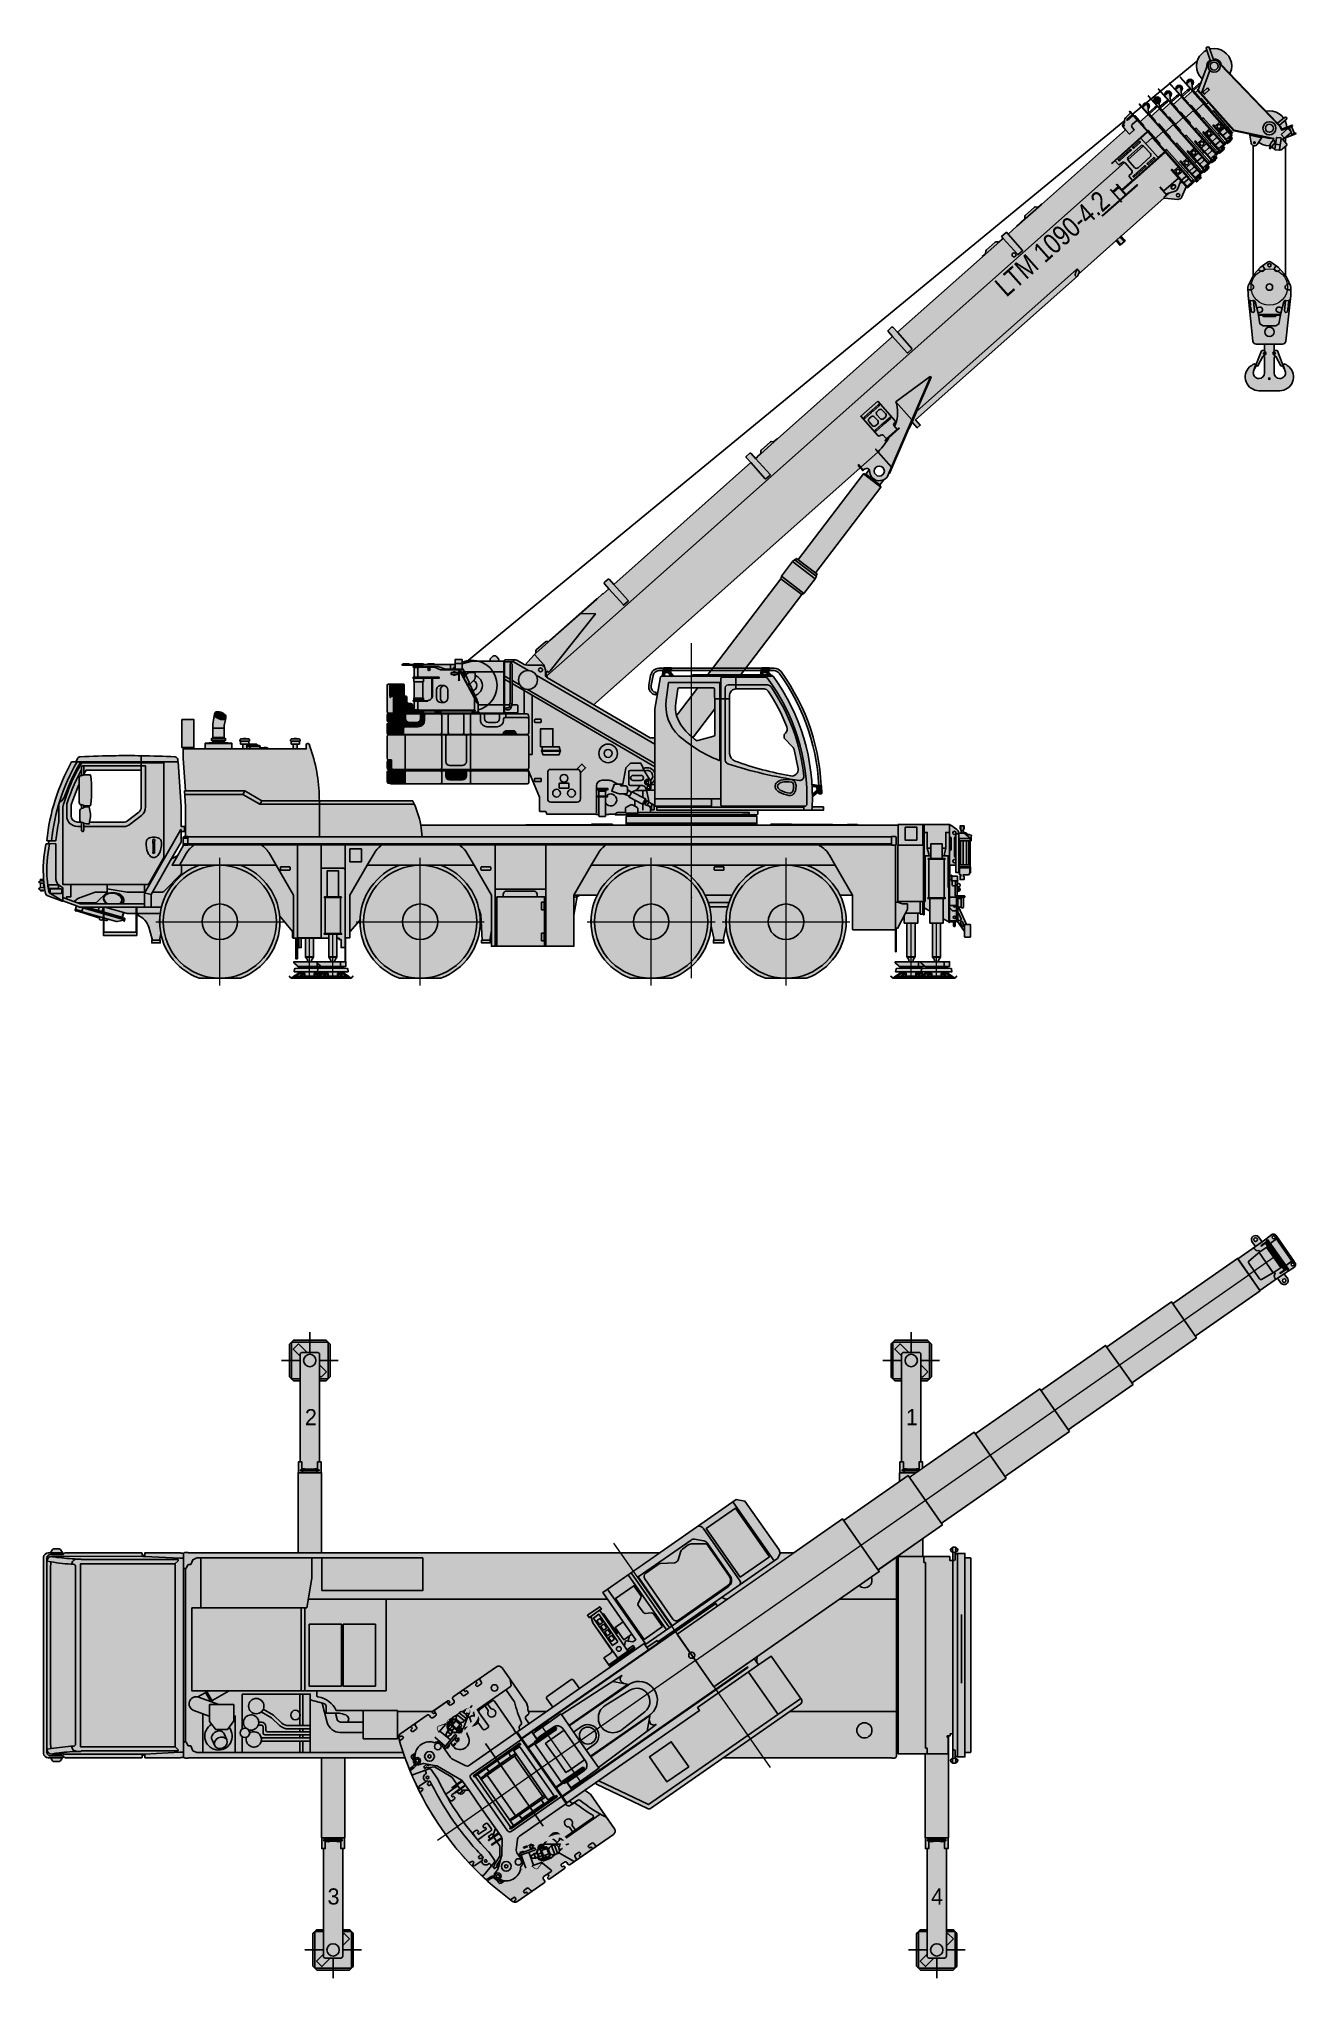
# Model space of a CAD drawing. Header units: millimetres. Extents: x -211392 to -195751, y -51803 to -27784.
import ezdxf
from ezdxf.enums import TextEntityAlignment as Align

# ---------------------------------------------------------------- set-up
doc = ezdxf.new("R2010")
doc.units = ezdxf.units.MM
doc.set_wipeout_variables(frame=1)
doc.layers.add('Техника. Кран LTM 1090-4.2', color=250, linetype='Continuous')
doc.layers.add('Техника. Кран LTM 1090-4.2 Штрих', color=7, linetype='Continuous', true_color=0xffe79e)
doc.styles.add('arial', font='arial.ttf')

# ---------------------------------------------------------------- blocks, each defined once
blk = doc.blocks.new('LTM 1090-4.2-20221114.232246')
at = {"color": 0, "linetype": 'ByBlock', "lineweight": -2, "transparency": 16777216}
blk.add_wipeout([(-267.4999999999855, -239.99999999999278), (-267.4999999999855, -317.053367989829), (-267.4999999999855, -317.053367989829), (-274.61232898074985, -335.67742081701454), (-288.41501365553717, -350.06235957283866), (-306.7294754946412, -357.9377043135102), (-326.6650092268851, -358.0604318612701), (-345.07504396474945, -350.41117123091846), (-359.05378946843234, -336.19726109388426), (-366.3948782417482, -317.6621866979528), (-366.4999999999927, -317.053367989829), (-366.4999999999927, -239.99999999999278), (-424.43187577797653, -239.99999999999278), (-516.3250877616665, -244.97141704965907), (-516.3250877616665, -244.97141704965907), (-533.4331382012057, -240.4895119988418), (-546.8835391998765, -229.00649951511986), (-553.9931198743969, -212.81308340366144), (-553.3436161997685, -195.13962851495899), (-550.6694983851921, -187.99999949570338), (-554.8909279738364, -187.99999949570338), (-554.8909279738364, 187.99999949570338), (-550.6694983851921, 187.99999949570338), (-550.6694983851921, 187.99999949570338), (-554.6940300346521, 205.22138177846045), (-550.819655352408, 222.47716583911506), (-539.8192590531498, 236.32505896354462), (-523.8872696195417, 244.00259603045333), (-516.3250877616665, 244.97141704965907), (-424.43187577797653, 239.99999999999272), (-366.4999999999927, 239.99999999999272), (-366.4999999999927, 317.053367989829), (-366.4999999999927, 317.053367989829), (-359.3876710192283, 335.67742081701454), (-345.58498634444106, 350.06235957283866), (-327.2705245053371, 357.93770431351004), (-307.33499077309307, 358.0604318612702), (-288.9249560352287, 350.4111712309184), (-274.9462105315458, 336.1972610938842), (-267.60512175823, 317.6621866979526), (-267.4999999999855, 317.053367989829), (-267.4999999999855, 239.99999999999272), (-2.842170943040401e-14, 239.99999999999272), (-2.842170943040401e-14, -239.99999999999278)], dxfattribs=at)
at = {"layer": 'Техника. Кран LTM 1090-4.2 Штрих', "transparency": 16777216}
h = blk.add_hatch(color=256, dxfattribs=at)
h.dxf.hatch_style = 1
edge = h.paths.add_edge_path()
edge.add_line((0, -239.9999999999927), (-267.4999999999854, -239.9999999999927))
edge.add_line((-267.4999999999854, -239.9999999999927), (-267.4999999999854, -317.053367989829))
edge.add_arc((-316.9999999999891, -308.8199290949487), 50.1800709050524, 189.4436699647317, 350.5563300352683, ccw=False)
edge.add_line((-366.4999999999927, -317.053367989829), (-366.4999999999927, -239.9999999999927))
edge.add_line((-366.4999999999927, -239.9999999999927), (-424.4318757779765, -239.9999999999927))
edge.add_line((-424.4318757779765, -239.9999999999927), (-516.3250877616665, -244.9714170496591))
edge.add_arc((-515.097797728197, -205.3938336005469), 39.59660784079475, 153.9423124857824, 268.22384272821876, ccw=False)
edge.add_line((-550.6694983851921, -187.9999994957034), (-554.8909279738364, -187.9999994957034))
edge.add_line((-554.8909279738364, -187.9999994957034), (-554.8909279738364, 187.9999994957034))
edge.add_line((-554.8909279738364, 187.9999994957034), (-550.6694983851921, 187.9999994957034))
edge.add_arc((-515.097797728197, 205.3938336005469), 39.59660784079477, 91.77615727178119, 206.0576875142176, ccw=False)
edge.add_line((-516.3250877616665, 244.9714170496591), (-424.4318757779765, 239.9999999999927))
edge.add_line((-424.4318757779765, 239.9999999999927), (-366.4999999999927, 239.9999999999927))
edge.add_line((-366.4999999999927, 239.9999999999927), (-366.4999999999927, 317.053367989829))
edge.add_arc((-316.9999999999891, 308.8199290949487), 50.1800709050524, 9.443669964731725, 170.5563300352683, ccw=False)
edge.add_line((-267.4999999999854, 317.053367989829), (-267.4999999999854, 239.9999999999927))
edge.add_line((-267.4999999999854, 239.9999999999927), (0, 239.9999999999927))
edge.add_line((0, 239.9999999999927), (0, -239.9999999999927))
edge = h.paths.add_edge_path(flags=16)
edge.add_arc((-316.9999999999854, 310), 22.49999999999665, 0, 360)
edge = h.paths.add_edge_path(flags=16)
edge.add_ellipse((-516.2901575580836, 205.5281216224248), major_axis=(-1.039347346253635, 19.47187837756791), ratio=0.9108924850662339, start_angle=0, end_angle=360)
edge = h.paths.add_edge_path(flags=16)
edge.add_ellipse((-516.2901575580836, -205.5281216224248), major_axis=(-1.039347346253635, -19.47187837756791), ratio=0.9108924850662339, start_angle=0, end_angle=360, ccw=False)
edge = h.paths.add_edge_path(flags=16)
edge.add_arc((-316.9999999999854, -310), 22.49999999999665, 0, 360)
at = {"color": 0, "linetype": 'ByBlock', "lineweight": -2, "transparency": 16777216}
blk.add_lwpolyline([(0, -239.9999999999927), (-267.4999999999854, -239.9999999999927), (-267.4999999999854, -317.053367989829, -0.8474067072761432), (-366.4999999999927, -317.053367989829), (-366.4999999999927, -239.9999999999927), (-424.4318757779765, -239.9999999999927), (-516.3250877616665, -244.9714170496591, -0.5445473050144094), (-550.6694983851921, -187.9999994957034), (-554.8909279738364, -187.9999994957034), (-554.8909279738364, 187.9999994957034), (-550.6694983851921, 187.9999994957034, -0.5445473050144094), (-516.3250877616665, 244.9714170496591), (-424.4318757779765, 239.9999999999927), (-366.4999999999927, 239.9999999999927), (-366.4999999999927, 317.053367989829, -0.8474067072761432), (-267.4999999999854, 317.053367989829), (-267.4999999999854, 239.9999999999927), (0, 239.9999999999927)], format="xyb", close=True, dxfattribs=at)
for points in [[(-550.6694983851921, -187.9999994957034), (-534.8909279738364, -187.9999994957034), (-534.8909279738364, 187.9999994957034), (-550.6694983851921, 187.9999994957034)], [(-534.8909279738364, 167), (-439.9027036772168, 167)], [(-374.1499999999869, -154), (-374.1499999999869, 154)], [(-267.4999999999854, 239.9999999999927), (-366.4999999999927, 239.9999999999927)], [(-259.8499999999913, -152.7658222702594), (-259.8499999999913, 152.7658222702594)], [(-534.8909279738364, -167), (-439.9027036772168, -167)], [(-267.4999999999854, -239.9999999999927), (-366.4999999999927, -239.9999999999927)]]:
    blk.add_lwpolyline(points, dxfattribs=at)
for points in [[(-439.9027036772168, -225), (-423.1703297756976, -225), (-423.1703297756976, 225), (-439.9027036772168, 225)], [(-326.5518174148383, 210), (-326.5518174148383, 204), (-423.1703297756976, 204), (-423.1703297756976, 210)], [(-413.5341230790655, 204), (-393.5341230790655, 204), (-393.5341230790655, -204), (-413.5341230790655, -204)], [(-326.5518174148383, -210), (-326.5518174148383, -204), (-423.1703297756976, -204), (-423.1703297756976, -210)]]:
    blk.add_lwpolyline(points, close=True, dxfattribs=at)
for points in [[(-393.1098632439753, -154), (-273.1429838911063, -154), (-96.60621380570228, -137.6095678815254, 0.3832421524402845), (-80.33640882021427, -117.6768201451632), (-80.33640882021427, 117.6768201451632, 0.3832421524402845), (-96.60621380570228, 137.6095678815254), (-273.1429838911063, 154), (-393.1098632439753, 154)], [(-274.8080496775656, 154.1437407312696), (-274.8080472777365, 174.2231631536488, 0.3800623337734434), (-241.9999999999854, 223.5609269409979), (-241.9999999999854, 239.9999999999927)], [(-274.8080496775656, -154.1437407312696), (-274.8080472777365, -174.2231631536488, -0.3800623337734434), (-241.9999999999854, -223.5609269409979), (-241.9999999999854, -239.9999999999927)]]:
    blk.add_lwpolyline(points, format="xyb", dxfattribs=at)
for centre in [(-316.9999999999854, 310), (-316.9999999999854, -310)]:
    blk.add_circle(centre, 22.49999999999665, dxfattribs=at)
blk.add_ellipse((-516.2901575580836, 205.5281216224248), major_axis=(-1.039347346253635, 19.47187837756791), ratio=0.9108924850662341, dxfattribs=at)
at = {"color": 0, "linetype": 'ByBlock', "lineweight": -2, "transparency": 16777216, "extrusion": (0, 0, -1)}
blk.add_ellipse((-516.2901575580836, -205.5281216224248), major_axis=(-1.039347346253635, -19.47187837756791), ratio=0.9108924850662341, dxfattribs=at)
blk = doc.blocks.new('LTM 1090-4.2-20221227.171956')
at = {"color": 0, "linetype": 'ByBlock', "lineweight": -2, "transparency": 16777216}
blk.add_wipeout([(-439.9999999999559, 692), (-259.99999999995634, 692), (-259.99999999995634, 412), (4.263256414560601e-13, 412), (-3.694822225952521e-13, -412), (-234.9999999999559, -412), (-234.9999999999559, -443.5), (-464.9999999999559, -443.5), (-464.9999999999559, -412), (-737.5000000000218, -412), (-737.5000000000218, -364.99999999999625), (-679.7232716593144, -364.99999999999625), (-679.7232716593144, -382), (-662.5000000000223, -382), (-662.5000000000214, 382), (-679.7232716593144, 382), (-679.7232716593144, 365.00000000001455), (-737.5000000000218, 365.00000000001455), (-737.5000000000214, 412), (-439.9999999999559, 412)], dxfattribs=at)
at = {"layer": 'Техника. Кран LTM 1090-4.2 Штрих', "transparency": 16777216}
h = blk.add_hatch(color=256, dxfattribs=at)
h.dxf.hatch_style = 1
h.paths.add_polyline_path([(-439.9999999999563, 412), (-439.9999999999563, 692), (-259.9999999999563, 692), (-259.9999999999563, 412), (0, 412), (0, -412), (-234.9999999999563, -412), (-234.9999999999563, -443.5), (-464.9999999999563, -443.5), (-464.9999999999563, -412), (-737.5000000000218, -412), (-737.5000000000218, -364.9999999999927), (-679.7232716593135, -364.9999999999927), (-679.7232716593135, -382), (-662.5000000000218, -382), (-662.5000000000218, 382), (-679.7232716593135, 382), (-679.7232716593135, 365.0000000000146), (-737.5000000000218, 365.0000000000146), (-737.5000000000218, 412)])
h = blk.add_hatch(color=256, dxfattribs=at)
h.dxf.hatch_style = 1
h.paths.add_polyline_path([(-143.7246564361703, -306.25), (-556.2753435637424, -306.25), (-556.2753435637424, 306.25), (-143.7246564361703, 306.25)])
h = blk.add_hatch(color=256, dxfattribs=at)
h.dxf.hatch_style = 1
h.set_gradient(color1=(132, 132, 132), color2=(173, 173, 173), tint=1, name='CYLINDER')
h.paths.add_polyline_path([(-143.7246564361703, -306.25), (-556.2753435637424, -306.25), (-556.2753435637424, 306.25), (-143.7246564361703, 306.25)])
at = {"color": 0, "linetype": 'ByBlock', "lineweight": -2, "transparency": 16777216}
for p, q in [((-622.5000000000218, 330.2666465431175), (-622.5000000000218, -306.25)), ((-579.0000000000546, -306.25), (-579.0000000000509, 330.2666465431175)), ((0, 382), (-126.60575317857, 382)), ((-45, 382), (-45, -382)), ((-0.3160200847123633, -381.9864534636581), (-662.5000000000218, -382))]:
    blk.add_line(p, q, dxfattribs=at)
for points in [[(-439.9999999999563, 412), (-439.9999999999563, 692), (-259.9999999999563, 692), (-259.9999999999563, 412), (0, 412), (0, -412), (-234.9999999999563, -412), (-234.9999999999563, -443.5), (-464.9999999999563, -443.5), (-464.9999999999563, -412), (-737.5000000000218, -412), (-737.5000000000218, -364.9999999999927), (-679.7232716593135, -364.9999999999927), (-679.7232716593135, -382), (-662.5000000000218, -382), (-662.5000000000218, 382), (-679.7232716593135, 382), (-679.7232716593135, 365.0000000000146), (-737.5000000000218, 365.0000000000146), (-737.5000000000218, 412)], [(-622.5000000000218, 382), (-45, 382), (-45, 330.2666465431175), (-622.5000000000218, 330.2666465431175)], [(-143.7246564361703, -306.25), (-556.2753435637424, -306.25), (-556.2753435637424, 306.25), (-143.7246564361703, 306.25)], [(-622.5000000000218, -357.9833534568825), (-45, -357.9833534568825), (-45, -306.25), (-622.5000000000218, -306.25)]]:
    blk.add_lwpolyline(points, close=True, dxfattribs=at)
for points in [[(-439.9999999999563, 451.5), (-259.322388001834, 451.5)], [(-439.9999999999563, 412), (-259.322388001834, 412)], [(-391.9999999999563, 692.7139734210068), (-391.9999999999563, 633.322383869745), (-259.322388001834, 633.322383869745)], [(-349.9999999999563, -443.5), (-349.9999999999563, 620.7346932503278)], [(-234.9999999999563, -412), (-464.9999999999563, -412)], [(-235.4999999999563, -361.3611652796026), (-235.4999999999563, -381.9914344844583)]]:
    blk.add_lwpolyline(points, dxfattribs=at)
blk = doc.blocks.new('LTM 1090-4.2-20230213.113032')
at = {"color": 0, "linetype": 'ByBlock', "lineweight": -2, "transparency": 16777216}
blk.add_wipeout([(-201.39016857830947, -249.99999999999997), (-214.50357603927742, -238.84349659633142), (-226.9999999999999, -226.99999999999983), (-238.84349659633156, -214.5035760392774), (-249.99999999999994, -201.39016857830944), (-250, -201.39016857830939), (-250, 201.39016857830939), (-249.99999999999994, 201.39016857830939), (-238.8434965963315, 214.5035760392775), (-226.99999999999983, 226.99999999999977), (-214.50357603927742, 238.84349659633153), (-201.39016857830947, 250), (-201.3901685783094, 250), (201.39016857830936, 250), (201.39016857830936, 250), (214.5035760392773, 238.84349659633153), (226.99999999999983, 226.99999999999977), (238.84349659633148, 214.5035760392774), (249.99999999999991, 201.39016857830927), (249.99999999999991, 201.39016857830939), (249.99999999999991, -201.39016857830939), (249.99999999999991, -201.39016857830939), (238.8434965963314, -214.50357603927745), (226.9999999999996, -227.00000000000006), (214.50357603927708, -238.8434965963317), (201.3901685783089, -250.0000000000003), (201.39016857830936, -249.99999999999997), (-201.3901685783094, -249.99999999999997)], dxfattribs=at)
blk.add_wipeout([(-201.39016857830947, -249.99999999999997), (-214.50357603927742, -238.84349659633142), (-226.9999999999999, -226.99999999999983), (-238.84349659633156, -214.5035760392774), (-249.99999999999994, -201.39016857830944), (-250, -201.39016857830939), (-250, 201.39016857830939), (-249.99999999999994, 201.39016857830939), (-238.8434965963315, 214.5035760392775), (-226.99999999999983, 226.99999999999977), (-214.50357603927742, 238.84349659633153), (-201.39016857830947, 250), (-201.3901685783094, 250), (201.39016857830936, 250), (201.39016857830936, 250), (214.5035760392773, 238.84349659633153), (226.99999999999983, 226.99999999999977), (238.84349659633148, 214.5035760392774), (249.99999999999991, 201.39016857830927), (249.99999999999991, 201.39016857830939), (249.99999999999991, -201.39016857830939), (249.99999999999991, -201.39016857830939), (238.8434965963314, -214.50357603927745), (226.9999999999996, -227.00000000000006), (214.50357603927708, -238.8434965963317), (201.3901685783089, -250.0000000000003), (201.39016857830936, -249.99999999999997), (-201.3901685783094, -249.99999999999997)], dxfattribs=at)
at = {"layer": 'Техника. Кран LTM 1090-4.2 Штрих', "true_color": 0xadadad, "transparency": 16777216}
h = blk.add_hatch(color=253, dxfattribs=at)
h.dxf.hatch_style = 1
edge = h.paths.add_edge_path()
edge.add_arc((1.13686837721616e-13, 1.13686837721616e-13), 321.0264786586926, 218.853552203756, 231.1464477962439, ccw=False)
edge.add_line((-250, -201.3901685783094), (-250, 201.3901685783094))
edge.add_arc((1.13686837721616e-13, -1.13686837721616e-13), 321.0264786586926, 128.8535522037561, 141.1464477962439, ccw=False)
edge.add_line((-201.3901685783094, 250), (201.3901685783094, 250))
edge.add_arc((-2.842170943040401e-14, -2.842170943040401e-14), 321.0264786586924, 38.853552203756124, 51.146447796243876, ccw=False)
edge.add_line((250, 201.3901685783094), (250, -201.3901685783094))
edge.add_arc((-5.968558980384842e-13, 5.968558980384842e-13), 321.0264786586932, 308.85355220375607, 321.14644779624393, ccw=False)
edge.add_line((201.3901685783094, -250), (-201.3901685783094, -250))
at = {"color": 0, "linetype": 'ByBlock', "lineweight": -2, "transparency": 16777216}
blk.add_lwpolyline([(-201.3901685783094, -250, -0.05368937404966555), (-250, -201.3901685783094), (-250, 201.3901685783094, -0.05368937404966555), (-201.3901685783094, 250), (201.3901685783094, 250, -0.05368937404966558), (250, 201.3901685783094), (250, -201.3901685783094, -0.05368937404966544), (201.3901685783094, -250)], format="xyb", close=True, dxfattribs=at)
for points in [[(0, 350), (0, 0)], [(-350, 0), (0, 0)], [(0, 0), (0, -350)], [(0, 0), (350, 0)]]:
    blk.add_lwpolyline(points, dxfattribs=at)
for points in [[(-227, 227), (227, 227), (227, -227), (-227, -227)], [(204.9420271645504, -138.9747478439858), (-138.7959082404486, 205.0631875601248), (-204.9420271645395, 138.9747478439822), (138.7959082404595, -205.0631875601248)]]:
    blk.add_lwpolyline(points, close=True, dxfattribs=at)
blk.add_circle((0, 0), 76.49836599611709, dxfattribs=at)
blk = doc.blocks.new('LTM 1090-4.2-20230213.113502')
at = {"color": 0, "linetype": 'ByBlock', "lineweight": -2, "transparency": 16777216}
blk.add_wipeout([(120, -1800), (120, 75), (120, 75), (118.09698831278217, 84.5670858091271), (112.6776695296636, 92.67766952966394), (104.56708580912732, 98.09698831278229), (95, 100), (-95, 100), (-95, 100), (-104.56708580912732, 98.09698831278229), (-112.67766952966383, 92.67766952966394), (-118.09698831278217, 84.5670858091271), (-120, 75), (-120, -1800)], dxfattribs=at)
at = {"layer": 'Техника. Кран LTM 1090-4.2 Штрих', "true_color": 0xadadad, "transparency": 16777216}
h = blk.add_hatch(color=253, dxfattribs=at)
h.dxf.hatch_style = 1
edge = h.paths.add_edge_path()
edge.add_line((-120, -1800), (120, -1800))
edge.add_line((120, -1800), (120, 75))
edge.add_arc((95, 75), 25, 0, 90)
edge.add_line((95, 100), (-95, 100))
edge.add_arc((-95, 75), 25, 90, 180)
edge.add_line((-120, 75), (-120, -1800))
at = {"color": 0, "linetype": 'ByBlock', "lineweight": -2, "transparency": 16777216}
blk.add_lwpolyline([(-120, -1800), (120, -1800), (120, 75, 0.414213562373095), (95, 100), (-95, 100, 0.414213562373095), (-120, 75)], format="xyb", close=True, dxfattribs=at)
blk.add_circle((0, 0), 76.49836599612257, dxfattribs=at)
blk = doc.blocks.new('LTM 1090-4.2-20230213.113807')
at = {"color": 0, "linetype": 'ByBlock', "lineweight": -2, "transparency": 16777216}
blk.add_wipeout([(144.99999999999977, -1962.347809092964), (144.99999999999977, -9.094947017729282e-13), (140.00000086913496, -9.094947017729282e-13), (140.00000086913496, 133.90628484801255), (97.00000086913485, 133.90628484801255), (97.00000086913485, 48.82050908617293), (62.082863686373344, 48.89032137016102), (36.917138051896245, 42.89054983177539), (0, 42.89054983177539), (-36.91713805189647, 42.89054983177539), (-62.08286368637357, 48.89032137016102), (-97.00000086913508, 48.82050908617293), (-97.00000086913508, 133.90628484801255), (-140.00000086913496, 133.90628484801255), (-140.00000086913496, -9.094947017729282e-13), (-145, -9.094947017729282e-13), (-145, -1962.347809092964)], dxfattribs=at)
at = {"layer": 'Техника. Кран LTM 1090-4.2 Штрих', "true_color": 0xadadad, "transparency": 16777216}
h = blk.add_hatch(color=253, dxfattribs=at)
h.dxf.hatch_style = 1
h.paths.add_polyline_path([(-145, -1962.347809092964), (145, -1962.347809092964), (145, 0), (140.000000869135, 0), (140.000000869135, 133.9062848480135), (97.00000086913496, 133.9062848480135), (97.00000086913496, 48.82050908617384), (62.08286368637346, 48.89032137016147), (36.91713805189647, 42.8905498317763), (0, 42.8905498317763), (-36.91713805189647, 42.8905498317763), (-62.08286368637346, 48.89032137016147), (-97.00000086913496, 48.82050908617384), (-97.00000086913496, 133.9062848480135), (-140.000000869135, 133.9062848480135), (-140.000000869135, 0), (-145, 0)])
at = {"color": 0, "linetype": 'ByBlock', "lineweight": -2, "transparency": 16777216}
blk.add_lwpolyline([(-145, -1962.347809092964), (145, -1962.347809092964), (145, 0), (140.000000869135, 0), (140.000000869135, 133.9062848480135), (97.00000086913496, 133.9062848480135), (97.00000086913496, 48.82050908617384), (62.08286368637346, 48.89032137016147), (36.91713805189647, 42.8905498317763), (0, 42.8905498317763), (-36.91713805189647, 42.8905498317763), (-62.08286368637346, 48.89032137016147), (-97.00000086913496, 48.82050908617384), (-97.00000086913496, 133.9062848480135), (-140.000000869135, 133.9062848480135), (-140.000000869135, 0), (-145, 0)], close=True, dxfattribs=at)
for points in [[(-140.000000869135, 0), (-89.00000086913496, 0), (-89.00000086913496, 21.95673009411257), (0, 21.95673009411257)], [(140.000000869135, 0), (-140.000000869135, 0)], [(-113.9473692901884, 37.72852570123723), (0, 37.72852570123723)], [(-113.9473692901884, 37.72852570123723), (-113.9473692901884, 22.72909685527338), (-89.00000086913496, 21.95673009411257)], [(113.9473692901884, 37.72852570123723), (0, 37.72852570123723)], [(140.000000869135, 0), (89.00000086913496, 0), (89.00000086913496, 21.95673009411257), (0, 21.95673009411257)], [(113.9473692901884, 37.72852570123723), (113.9473692901884, 22.72909685527338), (89.00000086913496, 21.95673009411257)]]:
    blk.add_lwpolyline(points, dxfattribs=at)
blk = doc.blocks.new('LTM 1090-4.2-20230213.112611')
at = {"color": 0, "linetype": 'ByBlock', "lineweight": -2, "transparency": 16777216}
blk.add_wipeout([(3450.0114922064113, -1205), (3382.000000000002, -1205.0000320201661), (3382.000000000002, -1260.0000000003238), (3288.500000000001, -1260.0000000003238), (3288.500000000001, -1255.0000000003229), (3262.000000238412, -1255.0000000003229), (3262.000000000001, -1272.0091480392812), (3262.94102492845, -1273.000032020167), (3264.500244201162, -1273.000032020167), (3267.000244201163, -1276.032991004542), (3267.000244201163, -1279.000032020167), (3276.179931701162, -1280.2295242076661), (3276.179931701162, -1280.2295242076661), (3287.3271079859333, -1289.7246258310397), (3291.9650300322264, -1303.6136925043093), (3288.7595905843573, -1317.901507309518), (3278.632840505272, -1328.4781526565885), (3276.179931701162, -1329.7702956920402), (3267.000244201163, -1331.0000320201661), (3267.000244201163, -1334.366487098292), (3264.500000000001, -1337.0000000003238), (3229.500244201162, -1337.0000320201661), (3227.000244201163, -1334.366487098292), (3227.000244201163, -1331.0000320201661), (3217.820556701163, -1329.7702956920402), (3217.820556701163, -1329.7702956920402), (3206.6733804163914, -1320.2751940686667), (3202.0354583700973, -1306.3861273953999), (3205.2408978179665, -1292.0983125901894), (3215.367647897053, -1281.5216672431197), (3217.820556701163, -1280.2295242076661), (3227.000244201163, -1279.000032020167), (3227.000244201163, -1275.500032020167), (3229.4826480180873, -1273.004877834981), (3232.000000000002, -1273.004877834981), (3232.000000000002, -974.654226533974), (3197.000000000001, -974.654226533974), (3197.000000000001, -999.9999999999991), (3162.872321853102, -999.9999999999991), (3162.872321853102, -1015.1176669872357), (3172.9999997705836, -1015.1176669872357), (3172.9999997705836, -1222.000000000001), (2555.999780635787, -1222.000000000001), (2555.9997806358015, -1184.99999999998), (2532.9999999994407, -1185.0000013854706), (2532.9999999994407, -1213.260085589849), (2534.0000000094597, -1214.9799998437975), (2534.0000000094597, -1248.999999843798), (2534.0000000094597, -1248.999999843798), (2532.1731087897315, -1258.1844022205605), (2526.970562757938, -1265.970562592276), (2519.184402386223, -1271.1731086240698), (2510.0000000094597, -1272.999999843797), (2475.980000009463, -1272.999999843797), (2473.9999975525807, -1269.9999998217327), (-6234.000133528896, -1269.9999998040694), (-6235.980001934448, -1272.999999785785), (-6270.00000193445, -1272.999999785785), (-6270.00000193445, -1272.999999785785), (-6274.643734295682, -1272.5727023188601), (-6279.10686381097, -1271.2209226408931), (-6283.207291934123, -1268.9998142295663), (-6286.777718568328, -1265.9999997323448), (-6286.777718568328, -1265.9999997323448), (-6321.793321767362, -1265.999999732303), (-6332.989513966159, -1270.0000002896677), (-6770.905131144458, -1270.0000002896677), (-6770.888140731737, -1223.7745635552228), (-6791.500000000239, -1224.237305220082), (-6791.500000000239, -1239.999417062715), (-6804.610769075399, -1239.999417062715), (-6804.610526482217, -1265.9000000626875), (-6808.710526482216, -1270.000000062686), (-7759.116092682619, -1269.999997331477), (-7763.47279369171, -1268.0920283641926), (-7784.168890345939, -1247.3959315858738), (-7784.168890345939, -1267.0000000143073), (-7787.168890345939, -1270.000000014309), (-7794.1336603355285, -1270.0000000630143), (-7794.1336603355285, -1275.0000000630134), (-7796.135339315536, -1275.0000000630134), (-7816.618931976978, -1308.825879731653), (-7830.238779997002, -1316.705053899309), (-7902.02854065633, -1316.705053653608), (-7915.648388559019, -1308.8258796404298), (-7936.1293450991425, -1275.0000000630134), (-7938.133660335537, -1275.0000000630134), (-7938.133660335537, -1270.0000000630143), (-7967.339911413348, -1270.000000014309), (-7967.339911413348, -1270.000000014309), (-7988.652199346477, -1265.0154528013381), (-8006.936422589892, -1252.9843884989668), (-8019.947503966286, -1235.3840734654277), (-8026.087843103936, -1214.3756093821721), (-8026.087843103936, -1214.3756093821721), (-8026.087843103936, 1214.3756093821712), (-8026.087843103936, 1214.3756093821712), (-8019.947503966286, 1235.3840734654286), (-8006.936422589892, 1252.984388498965), (-7988.652199346477, 1265.01545280134), (-7967.339911413348, 1270.0000000143073), (-7967.339911413348, 1270.0000000143073), (-7938.133660335537, 1270.0000000630143), (-7938.133660335537, 1275.0000000630143), (-7936.1293450991425, 1275.0000000630143), (-7915.648388559019, 1308.8258796404289), (-7902.02854065633, 1316.7050536536071), (-7830.238779997002, 1316.705053899309), (-7816.618931976978, 1308.8258797316512), (-7796.135339315536, 1275.0000000630143), (-7794.1336603355285, 1275.0000000630143), (-7794.1336603355285, 1270.0000000630143), (-7787.168890345939, 1270.0000000143073), (-7784.168890345939, 1267.0000000143073), (-7784.168890345939, 1247.3959315858747), (-7763.47279369171, 1268.0920283641926), (-7759.116092682619, 1269.999997331478), (-6808.710526482216, 1270.000000062685), (-6804.610526482217, 1265.9000000626866), (-6804.610769075399, 1239.9994170627133), (-6791.500000000239, 1239.9994170627133), (-6791.500000000239, 1224.2373052200828), (-6770.888140731737, 1223.7745635552228), (-6770.905131144458, 1270.0000002896677), (-6332.989513966159, 1270.0000002896677), (-6321.793321767362, 1265.999999732302), (-6286.777718568328, 1265.999999732344), (-6286.777718568328, 1265.999999732344), (-6283.207291934123, 1268.999814229569), (-6279.10686381097, 1271.2209226408931), (-6274.643734295682, 1272.5727023188601), (-6270.00000193445, 1272.9999997857822), (-6270.00000193445, 1272.999999785784), (-6235.980001934448, 1272.999999785784), (-6234.000133528896, 1269.9999998040685), (2473.9999975525807, 1269.9999998217327), (2475.980000009463, 1272.999999843797), (2510.0000000094597, 1272.999999843797), (2510.0000000094597, 1272.999999843797), (2519.184402386223, 1271.1731086240698), (2526.970562757938, 1265.970562592277), (2532.1731087897315, 1258.1844022205596), (2534.0000000094597, 1248.999999843797), (2534.0000000094597, 1214.9799998437966), (2532.9999999994407, 1213.2600855898481), (2532.9999999994407, 1185.0000013854706), (2555.9997806358015, 1184.999999999979), (2555.999780635787, 1222.000000000001), (3194.000000000001, 1222.000000000001), (3194.000000000001, 1174.341622013083), (3232.000000000002, 1174.341622013083), (3232.000000000002, 1273.00487783498), (3229.4826480180873, 1273.00487783498), (3227.000244201163, 1275.5000320201643), (3227.000244201163, 1279.0000320201661), (3217.820556701163, 1280.2295242076661), (3217.820556701163, 1280.2295242076661), (3206.6733804163914, 1289.7246258310397), (3202.0354583700973, 1303.6136925043074), (3205.2408978179665, 1317.901507309517), (3215.367647897053, 1328.4781526565885), (3217.820556701163, 1329.770295692043), (3227.000244201163, 1331.0000320201661), (3227.000244201163, 1334.3664870982911), (3229.500244201162, 1337.0000320201661), (3264.500000000001, 1337.0000000003229), (3267.000244201163, 1334.3664870982911), (3267.000244201163, 1331.0000320201661), (3276.179931701162, 1329.770295692043), (3276.179931701162, 1329.770295692043), (3287.3271079859333, 1320.2751940686658), (3291.9650300322264, 1306.3861273953999), (3288.7595905843573, 1292.0983125901885), (3278.632840505272, 1281.5216672431188), (3276.179931701162, 1280.2295242076661), (3267.000244201163, 1279.0000320201661), (3267.000244201163, 1276.0329910045411), (3264.500244201162, 1273.0000320201661), (3262.94102492845, 1273.0000320201661), (3262.000000000001, 1272.0091480392812), (3262.000000238412, 1255.0000000003229), (3288.500000000001, 1255.0000000003229), (3288.500000000001, 1260.0000000003229), (3382.000000000002, 1260.0000000003229), (3382.000000000002, 1205.0000320201661), (3450.0114922064113, 1205.000000000001), (3453.011474669912, 1202.500032020168), (3453.011474669912, -1202.5000320201652)], dxfattribs=at)
at = {"layer": 'Техника. Кран LTM 1090-4.2 Штрих', "transparency": 16777216}
h = blk.add_hatch(color=256, dxfattribs=at)
h.dxf.hatch_style = 1
edge = h.paths.add_edge_path()
edge.add_line((3453.011474669911, -1202.500032020166), (3450.011492206409, -1205))
edge.add_line((3450.011492206409, -1205), (3382, -1205.000032020166))
edge.add_line((3382, -1205.000032020166), (3382, -1260.000000000323))
edge.add_line((3382, -1260.000000000323), (3288.5, -1260.000000000323))
edge.add_line((3288.5, -1260.000000000323), (3288.5, -1255.000000000323))
edge.add_line((3288.5, -1255.000000000323), (3262.000000238411, -1255.000000000323))
edge.add_line((3262.000000238411, -1255.000000000323), (3262, -1272.009148039281))
edge.add_line((3262, -1272.009148039281), (3262.941024928448, -1273.000032020166))
edge.add_line((3262.941024928448, -1273.000032020166), (3264.500244201161, -1273.000032020166))
edge.add_line((3264.500244201161, -1273.000032020166), (3267.000244201161, -1276.032991004541))
edge.add_line((3267.000244201161, -1276.032991004541), (3267.000244201161, -1279.000032020166))
edge.add_line((3267.000244201161, -1279.000032020166), (3276.179931701161, -1280.229524207666))
edge.add_arc((3264.698182456188, -1304.999909949854), 27.30206174524556, -65.13099107237389, 65.13099107237389, ccw=False)
edge.add_line((3276.179931701161, -1329.770295692041), (3267.000244201161, -1331.000032020166))
edge.add_line((3267.000244201161, -1331.000032020166), (3267.000244201161, -1334.366487098291))
edge.add_line((3267.000244201161, -1334.366487098291), (3264.5, -1337.000000000324))
edge.add_line((3264.5, -1337.000000000324), (3229.500244201161, -1337.000032020166))
edge.add_line((3229.500244201161, -1337.000032020166), (3227.000244201161, -1334.366487098291))
edge.add_line((3227.000244201161, -1334.366487098291), (3227.000244201161, -1331.000032020166))
edge.add_line((3227.000244201161, -1331.000032020166), (3217.820556701161, -1329.770295692041))
edge.add_arc((3229.302305946134, -1304.999909949854), 27.30206174524556, 114.86900892762611, 245.1309910723739, ccw=False)
edge.add_line((3217.820556701161, -1280.229524207666), (3227.000244201161, -1279.000032020166))
edge.add_line((3227.000244201161, -1279.000032020166), (3227.000244201161, -1275.500032020166))
edge.add_line((3227.000244201161, -1275.500032020166), (3229.482648018085, -1273.004877834981))
edge.add_line((3229.482648018085, -1273.004877834981), (3232, -1273.004877834981))
edge.add_line((3232, -1273.004877834981), (3232, -974.654226533974))
edge.add_line((3232, -974.654226533974), (3197, -974.654226533974))
edge.add_line((3197, -974.654226533974), (3197, -1000))
edge.add_line((3197, -1000), (3162.872321853101, -1000))
edge.add_line((3162.872321853101, -1000), (3162.872321853101, -1015.117666987235))
edge.add_line((3162.872321853101, -1015.117666987235), (3172.999999770582, -1015.117666987235))
edge.add_line((3172.999999770582, -1015.117666987235), (3172.999999770582, -1222))
edge.add_line((3172.999999770582, -1222), (2555.999780635786, -1222))
edge.add_line((2555.999780635786, -1222), (2555.999780635801, -1184.99999999998))
edge.add_line((2555.999780635801, -1184.99999999998), (2532.99999999944, -1185.00000138547))
edge.add_line((2532.99999999944, -1185.00000138547), (2532.99999999944, -1213.260085589848))
edge.add_line((2532.99999999944, -1213.260085589848), (2534.000000009459, -1214.979999843797))
edge.add_line((2534.000000009459, -1214.979999843797), (2534.000000009459, -1248.999999843797))
edge.add_arc((2510.000000009463, -1248.999999843802), 23.99999999999545, -90.00000000001091, 1.0913936421275139e-11, ccw=False)
edge.add_line((2510.000000009459, -1272.999999843797), (2475.980000009462, -1272.999999843797))
edge.add_line((2475.980000009462, -1272.999999843797), (2473.999997552579, -1269.999999821733))
edge.add_line((2473.999997552579, -1269.999999821733), (-6234.000133528896, -1269.999999804069))
edge.add_line((-6234.000133528896, -1269.999999804069), (-6235.980001934449, -1272.999999785784))
edge.add_line((-6235.980001934449, -1272.999999785784), (-6270.00000193445, -1272.999999785784))
edge.add_arc((-6270.217263523989, -1249.914180717352), 23.08684137465934, 224.1670496489579, 270.53919701144434, ccw=False)
edge.add_line((-6286.777718568328, -1265.999999732344), (-6321.793321767362, -1265.999999732303))
edge.add_line((-6321.793321767362, -1265.999999732303), (-6332.989513966158, -1270.000000289668))
edge.add_line((-6332.989513966158, -1270.000000289668), (-6770.905131144458, -1270.000000289668))
edge.add_line((-6770.905131144458, -1270.000000289668), (-6770.888140731737, -1223.774563555223))
edge.add_line((-6770.888140731737, -1223.774563555223), (-6791.500000000238, -1224.237305220082))
edge.add_line((-6791.500000000238, -1224.237305220082), (-6791.500000000238, -1239.999417062714))
edge.add_line((-6791.500000000238, -1239.999417062714), (-6804.610769075398, -1239.999417062714))
edge.add_line((-6804.610769075398, -1239.999417062714), (-6804.610526482216, -1265.900000062687))
edge.add_line((-6804.610526482216, -1265.900000062687), (-6808.710526482215, -1270.000000062686))
edge.add_line((-6808.710526482215, -1270.000000062686), (-7759.116092682618, -1269.999997331477))
edge.add_line((-7759.116092682618, -1269.999997331477), (-7763.47279369171, -1268.092028364193))
edge.add_line((-7763.47279369171, -1268.092028364193), (-7784.168890345938, -1247.395931585874))
edge.add_line((-7784.168890345938, -1247.395931585874), (-7784.168890345938, -1267.000000014308))
edge.add_line((-7784.168890345938, -1267.000000014308), (-7787.168890345938, -1270.000000014308))
edge.add_line((-7787.168890345938, -1270.000000014308), (-7794.133660335528, -1270.000000063013))
edge.add_line((-7794.133660335528, -1270.000000063013), (-7794.133660335528, -1275.000000063013))
edge.add_line((-7794.133660335528, -1275.000000063013), (-7796.135339315535, -1275.000000063013))
edge.add_line((-7796.135339315535, -1275.000000063013), (-7816.618931976978, -1308.825879731651))
edge.add_line((-7816.618931976978, -1308.825879731651), (-7830.238779997, -1316.70505389931))
edge.add_line((-7830.238779997, -1316.70505389931), (-7902.028540656329, -1316.705053653608))
edge.add_line((-7902.028540656329, -1316.705053653608), (-7915.648388559019, -1308.82587964043))
edge.add_line((-7915.648388559019, -1308.82587964043), (-7936.129345099142, -1275.000000063013))
edge.add_line((-7936.129345099142, -1275.000000063013), (-7938.133660335536, -1275.000000063013))
edge.add_line((-7938.133660335536, -1275.000000063013), (-7938.133660335536, -1270.000000063013))
edge.add_line((-7938.133660335536, -1270.000000063013), (-7967.339911413348, -1270.000000014308))
edge.add_arc((-7963.991216044093, -1207.627629855516), 62.46219912796401, 186.2019397298643, 266.92681103924804, ccw=False)
edge.add_line((-8026.087843103936, -1214.375609382171), (-8026.087843103936, 1214.375609382171))
edge.add_arc((-7963.991216044093, 1207.627629855516), 62.46219912796436, 93.0731889607519, 173.7980602701357, ccw=False)
edge.add_line((-7967.339911413348, 1270.000000014308), (-7938.133660335536, 1270.000000063013))
edge.add_line((-7938.133660335536, 1270.000000063013), (-7938.133660335536, 1275.000000063013))
edge.add_line((-7938.133660335536, 1275.000000063013), (-7936.129345099142, 1275.000000063013))
edge.add_line((-7936.129345099142, 1275.000000063013), (-7915.648388559019, 1308.82587964043))
edge.add_line((-7915.648388559019, 1308.82587964043), (-7902.028540656329, 1316.705053653608))
edge.add_line((-7902.028540656329, 1316.705053653608), (-7830.238779997, 1316.70505389931))
edge.add_line((-7830.238779997, 1316.70505389931), (-7816.618931976978, 1308.825879731651))
edge.add_line((-7816.618931976978, 1308.825879731651), (-7796.135339315535, 1275.000000063013))
edge.add_line((-7796.135339315535, 1275.000000063013), (-7794.133660335528, 1275.000000063013))
edge.add_line((-7794.133660335528, 1275.000000063013), (-7794.133660335528, 1270.000000063013))
edge.add_line((-7794.133660335528, 1270.000000063013), (-7787.168890345938, 1270.000000014308))
edge.add_line((-7787.168890345938, 1270.000000014308), (-7784.168890345938, 1267.000000014308))
edge.add_line((-7784.168890345938, 1267.000000014308), (-7784.168890345938, 1247.395931585874))
edge.add_line((-7784.168890345938, 1247.395931585874), (-7763.47279369171, 1268.092028364193))
edge.add_line((-7763.47279369171, 1268.092028364193), (-7759.116092682618, 1269.999997331477))
edge.add_line((-7759.116092682618, 1269.999997331477), (-6808.710526482215, 1270.000000062686))
edge.add_line((-6808.710526482215, 1270.000000062686), (-6804.610526482216, 1265.900000062687))
edge.add_line((-6804.610526482216, 1265.900000062687), (-6804.610769075398, 1239.999417062714))
edge.add_line((-6804.610769075398, 1239.999417062714), (-6791.500000000238, 1239.999417062714))
edge.add_line((-6791.500000000238, 1239.999417062714), (-6791.500000000238, 1224.237305220082))
edge.add_line((-6791.500000000238, 1224.237305220082), (-6770.888140731737, 1223.774563555223))
edge.add_line((-6770.888140731737, 1223.774563555223), (-6770.905131144458, 1270.000000289668))
edge.add_line((-6770.905131144458, 1270.000000289668), (-6332.989513966158, 1270.000000289668))
edge.add_line((-6332.989513966158, 1270.000000289668), (-6321.793321767362, 1265.999999732303))
edge.add_line((-6321.793321767362, 1265.999999732303), (-6286.777718568328, 1265.999999732344))
edge.add_arc((-6270.217263523989, 1249.914180717352), 23.08684137465919, 89.46080298855571, 135.8329503510421, ccw=False)
edge.add_line((-6270.00000193445, 1272.999999785784), (-6235.980001934449, 1272.999999785784))
edge.add_line((-6235.980001934449, 1272.999999785784), (-6234.000133528896, 1269.999999804069))
edge.add_line((-6234.000133528896, 1269.999999804069), (2473.999997552579, 1269.999999821733))
edge.add_line((2473.999997552579, 1269.999999821733), (2475.980000009462, 1272.999999843797))
edge.add_line((2475.980000009462, 1272.999999843797), (2510.000000009459, 1272.999999843797))
edge.add_arc((2510.000000009463, 1248.999999843802), 23.99999999999545, -1.0913936421275139e-11, 90.00000000001091, ccw=False)
edge.add_line((2534.000000009459, 1248.999999843797), (2534.000000009459, 1214.979999843797))
edge.add_line((2534.000000009459, 1214.979999843797), (2532.99999999944, 1213.260085589848))
edge.add_line((2532.99999999944, 1213.260085589848), (2532.99999999944, 1185.00000138547))
edge.add_line((2532.99999999944, 1185.00000138547), (2555.999780635801, 1184.99999999998))
edge.add_line((2555.999780635801, 1184.99999999998), (2555.999780635786, 1222))
edge.add_line((2555.999780635786, 1222), (3194, 1222))
edge.add_line((3194, 1222), (3194, 1174.341622013082))
edge.add_line((3194, 1174.341622013082), (3232, 1174.341622013082))
edge.add_line((3232, 1174.341622013082), (3232, 1273.004877834981))
edge.add_line((3232, 1273.004877834981), (3229.482648018085, 1273.004877834981))
edge.add_line((3229.482648018085, 1273.004877834981), (3227.000244201161, 1275.500032020166))
edge.add_line((3227.000244201161, 1275.500032020166), (3227.000244201161, 1279.000032020166))
edge.add_line((3227.000244201161, 1279.000032020166), (3217.820556701161, 1280.229524207666))
edge.add_arc((3229.302305946134, 1304.999909949854), 27.30206174524556, 114.86900892762611, 245.1309910723739, ccw=False)
edge.add_line((3217.820556701161, 1329.770295692041), (3227.000244201161, 1331.000032020166))
edge.add_line((3227.000244201161, 1331.000032020166), (3227.000244201161, 1334.366487098291))
edge.add_line((3227.000244201161, 1334.366487098291), (3229.500244201161, 1337.000032020166))
edge.add_line((3229.500244201161, 1337.000032020166), (3264.5, 1337.000000000324))
edge.add_line((3264.5, 1337.000000000324), (3267.000244201161, 1334.366487098291))
edge.add_line((3267.000244201161, 1334.366487098291), (3267.000244201161, 1331.000032020166))
edge.add_line((3267.000244201161, 1331.000032020166), (3276.179931701161, 1329.770295692041))
edge.add_arc((3264.698182456188, 1304.999909949854), 27.30206174524556, -65.13099107237389, 65.13099107237389, ccw=False)
edge.add_line((3276.179931701161, 1280.229524207666), (3267.000244201161, 1279.000032020166))
edge.add_line((3267.000244201161, 1279.000032020166), (3267.000244201161, 1276.032991004541))
edge.add_line((3267.000244201161, 1276.032991004541), (3264.500244201161, 1273.000032020166))
edge.add_line((3264.500244201161, 1273.000032020166), (3262.941024928448, 1273.000032020166))
edge.add_line((3262.941024928448, 1273.000032020166), (3262, 1272.009148039281))
edge.add_line((3262, 1272.009148039281), (3262.000000238411, 1255.000000000323))
edge.add_line((3262.000000238411, 1255.000000000323), (3288.5, 1255.000000000323))
edge.add_line((3288.5, 1255.000000000323), (3288.5, 1260.000000000323))
edge.add_line((3288.5, 1260.000000000323), (3382, 1260.000000000323))
edge.add_line((3382, 1260.000000000323), (3382, 1205.000032020166))
edge.add_line((3382, 1205.000032020166), (3450.011492206409, 1205))
edge.add_line((3450.011492206409, 1205), (3453.011474669911, 1202.500032020166))
edge.add_line((3453.011474669911, 1202.500032020166), (3453.011474669911, -1202.500032020166))
edge = h.paths.add_edge_path(flags=16)
edge.add_line((-7937.877981918018, -1096.357767098532), (-7936.398389978936, -1135.599242194671))
edge.add_arc((-7852.1573041387, -1131.083264042546), 84.3620447962977, 183.0685626969532, 195.7206336910571)
edge.add_arc((-7926.881148377161, -1150.990219852726), 7.12252585525299, 204.4737807482375, 226.4603019068358)
edge.add_arc((-7521.668296321859, -3647.677710813431), 2525.052790663981, 92.92558339646348, 99.34739381105749, ccw=False)
edge.add_arc((-7651.969640631089, -1109.743835175091), 16.23477217137932, 275.0373059573288, 308.0588663729561)
edge.add_arc((-7666.445482901276, -1092.564121530384), 38.69405055202431, 309.2541545547106, 336.9642330466961)
edge.add_line((-7630.836866541436, -1107.705323235017), (-7627.740044086435, -1090.251578929085))
edge.add_line((-7627.740044086435, -1090.251578929085), (-7627.740044086435, 1090.251578929085))
edge.add_line((-7627.740044086435, 1090.251578929085), (-7630.836866541436, 1107.705323235017))
edge.add_arc((-7666.445482901276, 1092.564121530384), 38.69405055202434, 23.0357669533039, 50.74584544528941)
edge.add_arc((-7651.969640631089, 1109.743835175091), 16.23477217137913, 51.94113362704395, 84.96269404267116)
edge.add_arc((-7521.668296321859, 3647.677710813431), 2525.052790663981, 260.6526061889425, 267.0744166035365, ccw=False)
edge.add_arc((-7926.881148377161, 1150.990219852726), 7.122525855253027, 133.5396980931642, 155.5262192517625)
edge.add_arc((-7852.1573041387, 1131.083264042546), 84.36204479629771, 164.2793663089429, 176.9314373030468)
edge.add_line((-7936.398389978936, 1135.599242194671), (-7937.877981918018, 1096.357767098532))
edge.add_line((-7937.877981918018, 1096.357767098532), (-7937.877981918018, -1096.357767098532))
h = blk.add_hatch(color=256, dxfattribs=at)
h.dxf.hatch_style = 1
h.set_gradient(color1=(173, 173, 173), tint=1)
edge = h.paths.add_edge_path()
edge.add_line((-7937.877981918018, -1096.357767098532), (-7936.398389978936, -1135.599242194671))
edge.add_arc((-7852.1573041387, -1131.083264042546), 84.3620447962977, 183.0685626969532, 195.7206336910571)
edge.add_arc((-7926.881148377161, -1150.990219852726), 7.12252585525299, 204.4737807482375, 226.4603019068358)
edge.add_arc((-7521.668296321859, -3647.677710813431), 2525.052790663981, 92.92558339646348, 99.34739381105749, ccw=False)
edge.add_arc((-7651.969640631089, -1109.743835175091), 16.23477217137932, 275.0373059573288, 308.0588663729561)
edge.add_arc((-7666.445482901276, -1092.564121530384), 38.69405055202431, 309.2541545547106, 336.9642330466961)
edge.add_line((-7630.836866541436, -1107.705323235017), (-7627.740044086435, -1090.251578929085))
edge.add_line((-7627.740044086435, -1090.251578929085), (-7627.740044086435, 1090.251578929085))
edge.add_line((-7627.740044086435, 1090.251578929085), (-7630.836866541436, 1107.705323235017))
edge.add_arc((-7666.445482901276, 1092.564121530384), 38.69405055202434, 23.0357669533039, 50.74584544528941)
edge.add_arc((-7651.969640631089, 1109.743835175091), 16.23477217137913, 51.94113362704395, 84.96269404267116)
edge.add_arc((-7521.668296321859, 3647.677710813431), 2525.052790663981, 260.6526061889425, 267.0744166035365, ccw=False)
edge.add_arc((-7926.881148377161, 1150.990219852726), 7.122525855253027, 133.5396980931642, 155.5262192517625)
edge.add_arc((-7852.1573041387, 1131.083264042546), 84.36204479629771, 164.2793663089429, 176.9314373030468)
edge.add_line((-7936.398389978936, 1135.599242194671), (-7937.877981918018, 1096.357767098532))
edge.add_line((-7937.877981918018, 1096.357767098532), (-7937.877981918018, -1096.357767098532))
at = {"color": 0, "linetype": 'ByBlock', "lineweight": -2, "transparency": 16777216}
for points in [[(3453.011474669911, -1202.500032020166), (3450.011492206409, -1205), (3382, -1205.000032020166), (3382, -1260.000000000323), (3288.5, -1260.000000000323), (3288.5, -1255.000000000323), (3262.000000238411, -1255.000000000323), (3262, -1272.009148039281), (3262.941024928448, -1273.000032020166), (3264.500244201161, -1273.000032020166), (3267.000244201161, -1276.032991004541), (3267.000244201161, -1279.000032020166), (3276.179931701161, -1280.229524207666, -0.6386784874863062), (3276.179931701161, -1329.770295692041), (3267.000244201161, -1331.000032020166), (3267.000244201161, -1334.366487098291), (3264.5, -1337.000000000324), (3229.500244201161, -1337.000032020166), (3227.000244201161, -1334.366487098291), (3227.000244201161, -1331.000032020166), (3217.820556701161, -1329.770295692041, -0.6386784874863062), (3217.820556701161, -1280.229524207666), (3227.000244201161, -1279.000032020166), (3227.000244201161, -1275.500032020166), (3229.482648018085, -1273.004877834981), (3232, -1273.004877834981), (3232, -974.654226533974), (3197, -974.654226533974), (3197, -1000), (3162.872321853101, -1000), (3162.872321853101, -1015.117666987235), (3172.999999770582, -1015.117666987235), (3172.999999770582, -1222), (2555.999780635786, -1222), (2555.999780635801, -1184.99999999998), (2532.99999999944, -1185.00000138547), (2532.99999999944, -1213.260085589848), (2534.000000009459, -1214.979999843797), (2534.000000009459, -1248.999999843797, -0.4142135623732061), (2510.000000009459, -1272.999999843797), (2475.980000009462, -1272.999999843797), (2473.999997552579, -1269.999999821733), (-6234.000133528896, -1269.999999804069), (-6235.980001934449, -1272.999999785784), (-6270.00000193445, -1272.999999785784, -0.2051438725998895), (-6286.777718568328, -1265.999999732344), (-6321.793321767362, -1265.999999732303), (-6332.989513966158, -1270.000000289668), (-6770.905131144458, -1270.000000289668), (-6770.888140731737, -1223.774563555223), (-6791.500000000238, -1224.237305220082), (-6791.500000000238, -1239.999417062714), (-6804.610769075398, -1239.999417062714), (-6804.610526482216, -1265.900000062687), (-6808.710526482215, -1270.000000062686), (-7759.116092682618, -1269.999997331477), (-7763.47279369171, -1268.092028364193), (-7784.168890345938, -1247.395931585874), (-7784.168890345938, -1267.000000014308), (-7787.168890345938, -1270.000000014308), (-7794.133660335528, -1270.000000063013), (-7794.133660335528, -1275.000000063013), (-7796.135339315535, -1275.000000063013), (-7816.618931976978, -1308.825879731651), (-7830.238779997, -1316.70505389931), (-7902.028540656329, -1316.705053653608), (-7915.648388559019, -1308.82587964043), (-7936.129345099142, -1275.000000063013), (-7938.133660335536, -1275.000000063013), (-7938.133660335536, -1270.000000063013), (-7967.339911413348, -1270.000000014308, -0.3675562182372332), (-8026.087843103936, -1214.375609382171), (-8026.087843103936, 1214.375609382171, -0.3675562182372332), (-7967.339911413348, 1270.000000014308), (-7938.133660335536, 1270.000000063013), (-7938.133660335536, 1275.000000063013), (-7936.129345099142, 1275.000000063013), (-7915.648388559019, 1308.82587964043), (-7902.028540656329, 1316.705053653608), (-7830.238779997, 1316.70505389931), (-7816.618931976978, 1308.825879731651), (-7796.135339315535, 1275.000000063013), (-7794.133660335528, 1275.000000063013), (-7794.133660335528, 1270.000000063013), (-7787.168890345938, 1270.000000014308), (-7784.168890345938, 1267.000000014308), (-7784.168890345938, 1247.395931585874), (-7763.47279369171, 1268.092028364193), (-7759.116092682618, 1269.999997331477), (-6808.710526482215, 1270.000000062686), (-6804.610526482216, 1265.900000062687), (-6804.610769075398, 1239.999417062714), (-6791.500000000238, 1239.999417062714), (-6791.500000000238, 1224.237305220082), (-6770.888140731737, 1223.774563555223), (-6770.905131144458, 1270.000000289668), (-6332.989513966158, 1270.000000289668), (-6321.793321767362, 1265.999999732303), (-6286.777718568328, 1265.999999732344, -0.2051438725998895), (-6270.00000193445, 1272.999999785784), (-6235.980001934449, 1272.999999785784), (-6234.000133528896, 1269.999999804069), (2473.999997552579, 1269.999999821733), (2475.980000009462, 1272.999999843797), (2510.000000009459, 1272.999999843797, -0.4142135623732061), (2534.000000009459, 1248.999999843797), (2534.000000009459, 1214.979999843797), (2532.99999999944, 1213.260085589848), (2532.99999999944, 1185.00000138547), (2555.999780635801, 1184.99999999998), (2555.999780635786, 1222), (3194, 1222), (3194, 1174.341622013082), (3232, 1174.341622013082), (3232, 1273.004877834981), (3229.482648018085, 1273.004877834981), (3227.000244201161, 1275.500032020166), (3227.000244201161, 1279.000032020166), (3217.820556701161, 1280.229524207666, -0.6386784874863062), (3217.820556701161, 1329.770295692041), (3227.000244201161, 1331.000032020166), (3227.000244201161, 1334.366487098291), (3229.500244201161, 1337.000032020166), (3264.5, 1337.000000000324), (3267.000244201161, 1334.366487098291), (3267.000244201161, 1331.000032020166), (3276.179931701161, 1329.770295692041, -0.6386784874863062), (3276.179931701161, 1280.229524207666), (3267.000244201161, 1279.000032020166), (3267.000244201161, 1276.032991004541), (3264.500244201161, 1273.000032020166), (3262.941024928448, 1273.000032020166), (3262, 1272.009148039281), (3262.000000238411, 1255.000000000323), (3288.5, 1255.000000000323), (3288.5, 1260.000000000323), (3382, 1260.000000000323), (3382, 1205.000032020166), (3450.011492206409, 1205), (3453.011474669911, 1202.500032020166)], [(-7937.877981918018, -1096.357767098532), (-7936.398389978936, -1135.599242194671, 0.05526122345835186), (-7933.363722010186, -1153.940916999359, 0.09622969070793738), (-7931.787550135186, -1156.153319343109, -0.02802776958743449), (-7650.544156877846, -1125.915904415786, 0.1450891536022029), (-7641.961378260186, -1122.526734367832, 0.1215006668960139), (-7630.836866541436, -1107.705323235017), (-7627.740044086435, -1090.251578929085), (-7627.740044086435, 1090.251578929085), (-7630.836866541436, 1107.705323235017, 0.1215006668960139), (-7641.961378260186, 1122.526734367832, 0.1450891536022029), (-7650.544156877846, 1125.915904415786, -0.02802776958743449), (-7931.787550135186, 1156.153319343109, 0.09622969070793738), (-7933.363722010186, 1153.940916999359, 0.05526122345835186), (-7936.398389978936, 1135.599242194671), (-7937.877981918018, 1096.357767098532)]]:
    blk.add_lwpolyline(points, format="xyb", close=True, dxfattribs=at)
for points in [[(-7784.168890345938, 1247.395931585874), (-7937.77204123607, 1247.395931585874, 0.4168035507166805), (-7983.503230872479, 1202.988859976769), (-7983.503230872479, -1202.988859976769, 0.4168035507166805), (-7937.77204123607, -1247.395931585874), (-7784.168890345938, -1247.395931585874)], [(-7931.787550135186, 1156.153319343109), (-7976.668897791436, 1165.442320807952), (-7980.442091150811, 1166.651366218109), (-7982.24471401506, 1169.559064899815, -0.3984103971766596), (-7924.072339796536, 1224.378608008101), (-7799.099999658438, 1224.996346138145, -0.4143655349155809), (-7794.499999658487, 1220.397198385977), (-7794.499945115847, 1204.766517664502)], [(-7924.072339796536, 1224.378608008101, 0.03829069094997382), (-7861.550733728936, 1212.131102546234, 0.01597704130023243), (-7608.966120276878, 1190.368861152597), (-7561.823135922174, 1190.368861152597), (-7559.175827893485, 1187.895014218004), (-7559.175827893485, 1185.51265829048), (-6359.876324956049, 1185.51265829048), (-6359.876324956049, 1170.103518372845), (-6398.413664827223, 1132.279007521767)], [(-7784.799999968945, 1203.796518906385), (-7784.799999968238, 1221.266340740224, -0.4385798939176127), (-7780.831800706788, 1224.878107516174), (-6791.500000000238, 1224.237305220082), (-6770.888140731737, 1223.774563556149), (-6336.314699918947, 1201.941997518199), (-6294.00000193445, 1201.941997518199)], [(-6286.777718568328, 1265.999999732344, 0.2072503477865994), (-6294.00000193445, 1248.999999785784), (-6294.00000193445, -1248.999999785784, 0.2072503477865994), (-6286.777718568328, -1265.999999732344)], [(-3328.860972775241, 1204.999999951211), (-6125.748804285415, 1204.999999951211), (-6176.846162307209, 1183.033008588796), (-6203.813153718247, 1121.715728752348), (-6232.296383559709, 1121.715728752348, 0.2740016873345525), (-6237.558598084686, 1118.598279409858), (-6257.301475438138, 1081.322330470171, -0.2788116962481507), (-6266.201660417179, 1073.999999999836), (-6294.00000193445, 1073.999999999836)], [(3232, 1273.004877834981, -0.3019933350200043), (3262.941024928448, 1273.000032020166)], [(3262.000000238411, 1255.000000000323), (3262.000000238411, 1185.680806098761, -0.8996004368839967), (3232, 1185.680806098761)], [(-7608.9661202769, 1190.368861152598, 0.2002822966613945), (-7659.224073572686, 1169.926270500642, 0.2158865111068343), (-7674.885485659424, 1127.277724991447)], [(-4067.449125188519, -685.0000000011805), (-4401.93983670172, -685.0000000011805, 0.236428246664482), (-4626.082947895709, -515.4539517779076, -0.4569602846088139), (-4640, -504.6090036882251), (-4640, -439.9999999999945)], [(-5856.120838711706, -610.9880691954304), (-6106.879263231976, -519.5934105409497, 0.9999999999999997), (-6166.781005798837, -683.9451003795393), (-5974.721679628476, -753.9455264482986)], [(-4723.093210472833, -913.5000320201643), (-4999.077148376959, -913.5000320201643, -0.1740509661269176), (-5102.697265564459, -870.1201492076643), (-5202.79307929646, -773.8937926526469), (-5329.494535647673, -702.2426561570528)], [(-4723.093210472833, -871.9588896933865), (-4997.923153106356, -871.9588896933865, -0.1710096252411476), (-5074.302070203657, -839.793947389765), (-5177.782082017347, -740.3142175005423), (-5304.713491751581, -668.5330397117468)], [(-4259.302211184906, -828.6904574510254, 0.5042009287333141), (-4284.971191345707, -740.1033035045393, 0.07670946822337527), (-4363.000096004376, -719.1411079178579), (-4521.714812369602, -719.1411079178579, -0.1676711938846193), (-4528.401531478623, -699.0000000000009), (-4528.401531478623, -635.2400107687936, 0.3669413809719233), (-4557.038564530179, -598.5905811586135), (-4723.093210472833, -552.5267871603619)], [(-4067.449125188519, -958.6891717411227), (-4355.462794195693, -958.6891717411227, -0.306731731695897), (-4515.379394470707, -834.2671218639143), (-4575.889055888932, -593.3614444364939)], [(-4067.449125188519, -828.8379445553746), (-4349.860952120325, -828.8379445553746, -0.2744774324070409), (-4390.852319111909, -797.0118673271036), (-4410.411564608119, -719.1411079178579)], [(-5211.507910834936, -985.0312053179368), (-5285.797199719282, -985.0312053179368, -0.414213562373095), (-5306.551644067387, -964.2767609698321), (-5306.551644067387, -885.1073922098685, 0.414213562373095), (-5327.306088415493, -864.3529478617638), (-5366.917425141235, -864.3529478617638)], [(-5211.507910834936, -950.0954033992593), (-5250.861397800605, -950.0954033992593, -0.4142135623731033), (-5271.615842148711, -929.3409590511537), (-5271.615842148709, -885.1073922098685, 0.414213562373095), (-5327.306088415495, -829.4171459430872), (-5361.855632951647, -829.4171459430863)], [(-7931.787550135186, -1156.153319343109), (-7976.668897791436, -1165.442320807952), (-7980.442091150811, -1166.651366218109), (-7982.24471401506, -1169.559064899815, 0.3984103971766596), (-7924.072339796536, -1224.378608008101), (-7799.099999658438, -1224.996346138145, 0.4143655349155809), (-7794.499999658487, -1220.397198385977), (-7794.499945115847, -1204.766517664502)], [(-7924.072339796536, -1224.378608008101, -0.03829069094997382), (-7861.550733728936, -1212.131102546234, -0.01597704130023243), (-7608.966120276878, -1190.368861152597), (-7561.823135922174, -1190.368861152597), (-7559.175827893485, -1187.895014218004), (-7559.175827893485, -1185.51265829048), (-6359.876324956049, -1185.51265829048), (-6359.876324956049, -1170.103518372845), (-6398.413664827223, -1132.279007521767)], [(-7608.9661202769, -1190.368861152598, -0.2002822966613945), (-7659.224073572686, -1169.926270500642, -0.2158865111068343), (-7674.885485659424, -1127.277724991447)], [(-3328.860972775241, -1204.999999951211), (-6125.748804285415, -1204.999999951211), (-6176.846162307209, -1183.033008588796), (-6203.813153718247, -1121.715728752348), (-6232.296383559709, -1121.715728752348, -0.2740016873345525), (-6237.558598084686, -1118.598279409858), (-6257.301475438138, -1081.322330470171, 0.2788116962481507), (-6266.201660417179, -1073.999999999836), (-6294.00000193445, -1073.999999999836)], [(3262.000000238411, -1255.000000000323), (3262.000000238411, -1185.680806098761, 0.8996004368839967), (3232, -1185.680806098761)], [(-7784.799999968945, -1203.796518906385), (-7784.799999968238, -1221.266340740224, 0.4385798939176127), (-7780.831800706788, -1224.878107516174), (-6791.500000000238, -1224.237305220082), (-6770.888140731737, -1223.774563556149), (-6336.314699918947, -1201.941997518199), (-6294.00000193445, -1201.941997518199)], [(3232, -1273.004877834981, 0.3019933350200043), (3262.941024928448, -1273.000032020166)]]:
    blk.add_lwpolyline(points, format="xyb", dxfattribs=at)
for points in [[(-7794.133660335528, 1270.000000063013), (-7938.133660335536, 1270.000000063013)], [(-4702.000000000027, 1204.999999951211), (-4702.000000000027, 955.8685735725176), (-4766.968697426028, 587.0540774715537), (-6079.670001830431, 587.0540368445027), (-6079.670001830431, 1204.999999951211)], [(2892.999999770582, 1149.023951835249), (2872.999999770582, 1149.024003214749), (2872.999999770582, 1222)], [(3227.000244201161, 1279.000032020166), (3227.000244201161, 1331.000032020166)], [(3267.000244201161, 1279.000032020166), (3267.000244201161, 1331.000032020166)], [(3288.5, 1255.000000000323), (3288.5, -1255.000000000323)], [(3382, 1205.000032020166), (3382, -1205.000032020166)], [(-6266.201660417179, 1073.999999999836), (-6266.201660417179, -1073.999999999836)], [(2532.99999999944, 1185.00000138547), (2532.99999999944, -1185.00000138547)], [(2555.999780635801, 1184.99999999998), (2555.999780635801, -1184.99999999998)], [(2892.999999770582, 1149.023951835249), (2892.999999770582, -1149.023951835249)], [(3232, 1174.341622013082), (3232, -974.654226533974)], [(-6189.999999999969, 587.0540368445027), (-6189.999999999969, -439.9999999999945), (-3784.031265764897, -439.9999999999945), (-3784.031265764897, 694.9999999999982)], [(-6079.670001830431, 587.0540368445027), (-6189.999999999969, 587.0540368445027)], [(-4834.169999999978, -431.521137400061), (-4834.169999999978, 587.0540753917276)], [(-4789.169999999978, -431.521137400061), (-4789.169999999978, 587.0540767844413)], [(-416.0228359116882, 694.9999999999982), (-4747.953430799411, 694.9999999999982)], [(2532.99999999944, 694.9999999999982), (416.0228359116882, 694.9999999999982)], [(-6113.743476600137, -517.0915905565771), (-5980.216634882103, -439.9999999999945)], [(-5725.917257213086, -439.9999999999945), (-5957.509578892297, -574.0346176097437)], [(-5564.500001944149, -914.2005725638992), (-5564.500001944149, -480.5000004768326), (-4723.093210472833, -480.5000004768326), (-4723.093210472833, -1204.999999951211), (-5564.500001944149, -1204.999999951211), (-5564.500001944149, -1010.79942816121)], [(-4850.767933138637, -480.4999999999955), (-4850.767933138637, -871.9588896933865)], [(-4816.767822205087, -480.5000004768326), (-4816.767822205087, -871.9588896933865)], [(-416.0228359116882, -694.9999999999982), (-3644.44150714868, -694.9999999999982)], [(2532.99999999944, -694.9999999999982), (416.0228359116882, -694.9999999999982)], [(-6053.199999999937, -725.3423027845329), (-6053.199999999937, -1204.999999999805)], [(-5652.199999999937, -1204.999999951211), (-5652.199999999937, -752.739156058502), (-5667.721441291296, -752.739156058502)], [(-5223.771294927787, -950.0954033992593), (-4723.093210472833, -950.0954033992593)], [(-4850.767933138637, -913.5000320201643), (-4850.767933138637, -950.0954033992593)], [(-4816.767822205087, -913.5000320201643), (-4816.767822205087, -950.0954033992593)], [(-5938.512961169594, -1048.211407654931), (-5905.776073673469, -1123.224763946999)], [(-5789.609590230195, -971.6062982928161), (-5756.87270273407, -1046.619654584883)], [(-5329.118173743183, -1063.500032020166), (-4723.093210472833, -1063.500032020166)], [(-4723.093210472833, -1021.500032020166), (-5329.118143994765, -1021.500032020166)], [(-4723.093210472833, -985.0312053179368), (-5211.507910834936, -985.0312053179368)], [(-4850.767933138637, -985.0312053179368), (-4850.767933138637, -1021.500032020166)], [(-4850.767933138637, -1063.500032020166), (-4850.767933138637, -1204.999999951211)], [(-4816.767822205087, -985.0312053179368), (-4816.767822205087, -1021.500032020166)], [(-4816.767822205087, -1063.500032020166), (-4816.767822205087, -1204.999999951211)], [(2892.999999770582, -1149.023951835249), (2912.999999770582, -1149.024003214749), (2912.999999770582, -1222)], [(-7794.133660335528, -1270.000000063013), (-7938.133660335536, -1270.000000063013)], [(-3328.860972775241, -1269.999999809962), (-3328.860972775241, -1204.999999951211)], [(3227.000244201161, -1279.000032020166), (3227.000244201161, -1331.000032020166)], [(3267.000244201161, -1279.000032020166), (3267.000244201161, -1331.000032020166)]]:
    blk.add_lwpolyline(points, dxfattribs=at)
for points in [[(-3328.860972775241, 1204.999999951211), (-3328.860972775241, 802.2107619118251), (-4580.248922888808, 802.2107619118251), (-4580.248922888808, 1204.999999951211)], [(-7567.220502487018, -1133.529006936271), (-6399.663664833968, -1133.529007525746), (-6397.163664820479, -1131.029007517787), (-6397.163664820479, 1131.029007517787), (-6399.663664833968, 1133.529007525746), (-7567.220502487018, 1133.529006936271)], [(-4336.603791227484, -383.3999999999942), (-4735.04226523891, -383.3999999999933), (-4735.042265238913, 383.3999999999942), (-4336.603791227488, 383.3999999999933)], [(-3916.269999999975, -383.3999999999942), (-4314.708474011401, -383.3999999999933), (-4314.708474011404, 383.3999999999942), (-3916.269999999979, 383.3999999999933)], [(-6018.457512694366, -462.0783331418252), (-5954.62780455272, -572.3667837245694), (-5938.050651408945, -562.7727161554285), (-6001.880359550591, -452.4842655726843)], [(-5971.031824415555, -610.9951202395996), (-5670.237304626959, -610.9880691295393), (-5667.721441291296, -613.470795554078), (-5667.721441291296, -813.9854322681567), (-5745.086355636549, -917.4055003792928), (-5746.991611526237, -918.248149263638), (-5895.451270341799, -918.2481490235641), (-5897.356526228758, -917.4055001330526), (-5971.031824415555, -819.5245330429389)], [(-4067.449125188519, -685.0000000000009), (-3644.44150714868, -685.0000000000009), (-3644.44150714868, -1034.300000000205), (-4067.449125188519, -1034.300000000205)]]:
    blk.add_lwpolyline(points, close=True, dxfattribs=at)
for centre, radius in [((2136.774551218317, 930.4213563349967), 94.01902721329917), ((0, 0), 810), ((-5391.767867774395, -630.5000016641707), 94.99987562018163), ((-4906.767924273829, -740.4999999999945), 58.53439349271543), ((-5531.767924136408, -962.5000003625546), 58.34572515008725), ((2136.774551218317, -930.4213563349967), 94.01902721329917)]:
    blk.add_circle(centre, radius, dxfattribs=at)
for centre, radius, start, end in [((-5859.516286572229, -1003.610321342385), 170.5890533128601, 119.6915017537475, 39.6429541469817), ((-5456.767867751709, -833.500063216904), 95.00001330635206, 250.2137751543322, 229.4391230917866), ((-5421.768051088029, -1042.499966396646), 95.00001330635206, 165.0069943331017, 122.9382191310898)]:
    blk.add_arc(centre, radius, start, end, dxfattribs=at)
blk.add_ellipse((-5864.061275699894, -1009.908852973874), major_axis=(74.45168546970208, 38.30255468105744), ratio=0.8182989799442093, start_param=6.178967037604097, end_param=9.42477796076938, dxfattribs=at)
blk.add_ellipse((-5831.32438820377, -1084.922209265941), major_axis=(74.45168546970208, 38.30255468105744), ratio=0.8182989799442093, dxfattribs=at)
blk = doc.blocks.new('LTM 1090-4.2-20230213.124101')
at = {"color": 0, "linetype": 'ByBlock', "lineweight": -2, "transparency": 16777216}
blk.add_wipeout([(170.45852406378242, -55.85991975943762), (177.76883027528197, -72.06360523818353), (177.33619529130465, -89.83472864022701), (169.24606452118644, -105.66349309366387), (155.09623879202513, -116.42371761894128), (137.6813086853303, -119.99025787231653), (133.60537196558278, -119.69145183961155), (-1.1368683772161603e-13, -102.99999922719508), (-303.29185967808013, -102.99999969408941), (-325.066214641116, -137.84625190839142), (-325.066214641116, -137.84625190839142), (-329.6273554466942, -146.81170449161505), (-337.7172962125489, -152.78968106193588), (-347.62684023829456, -154.51718870943023), (-357.26235538973566, -151.62924943778853), (-357.26235538973566, -151.62924943778853), (-435.0854228178287, -102.99999989697972), (-466.99999984147877, -102.99999994610675), (-466.9999998353305, -106.9999987284607), (-468.4999998330168, -108.4999987307674), (-469.999999830703, -109.99999873307388), (-469.999999830703, -109.99999873307388), (-472.29000434207273, -109.99999875924732), (-474.5800088534425, -109.99999878542076), (-503.9999998307103, -109.99999878542076), (-506.99999983532325, -106.99999879003713), (-506.99999983532325, -106.99999879003713), (-506.99999983532325, -106.99999879003713), (-506.99999983532325, -106.99999879003713), (-506.99999983532325, -106.99999879003713), (-506.99999983532325, -106.99999879003713), (-506.99999984148593, -103.00000000768341), (-506.99999984148593, -103.00000000768341), (-542.241919873195, -102.99999971256307), (-542.241919873195, -102.99999971256307), (-552.5025241757539, -101.1907783519382), (-552.5025241757539, -101.1907783519382), (-645.0671754075265, -67.50000071971203), (-645.6299438476562, -64), (-655.988379944156, -67.49992243504653), (-655.988379944156, -67.49992243504653), (-662.5103190761272, -66.68485996607933), (-668.6310517917602, -64.28972992926765), (-673.9740426476236, -60.46187601569932), (-678.2106013504745, -55.4367802726556), (-678.2106013504745, -55.4367802726556), (-732.000000248292, -35.859040248556994), (-732.0000002624947, -30.150002927999594), (-732.0000002624947, -30.150002927999594), (-746.6105497954857, -26.966669276919447), (-757.5886720107842, -16.813708949209968), (-761.901649106263, -2.4958879081450505), (-758.3580166255146, 12.03148073285297), (-747.9367067663957, 22.75519611560685), (-740.5341023735456, 25.819756535060378), (-732.0000004125104, 30.149997072039923), (-732.0000004267058, 35.85904762460291), (-552.5025367376547, 101.19077903704988), (-542.2419328303076, 103.00000028744785), (-507.000000158605, 103.00000034168988), (-507.00000016476406, 107.00000120996265), (-504.00000016938066, 110.0000012145756), (-470.00000016938793, 110.00000126692271), (-467.00000016476406, 107.00000127153908), (-467.00000015860866, 103.00000040326995), (-433.1394934698692, 103.00000045543129), (-425.47904904821553, 106.57212436555346), (-411.69442152883494, 123.00000376477692), (-426.25016108956333, 123.00000394354356), (-426.25016107419293, 124.25227594361809), (-694.5942462679086, 124.00000723619087), (-694.5942462679086, 124.00000723619087), (-721.1911561565645, 119.99984845642939), (-745.454179108606, 108.39370339800075), (-765.2602728446475, 90.1971230377319), (-778.8763814930358, 67.00232898467198), (-785.1110799622487, 40.83889226686733), (-785.4429502424391, 33.25228035089458), (-785.4429506750021, -1.9999916493034107), (-774.7289410152225, -1.999991780918208), (-774.7289411134734, -9.99999178091798), (-904.6326611159711, -9.999990185438946), (-904.6326610177166, -1.9999901854389464), (-823.4429506749984, -1.9999911826125754), (-823.4429502455532, 33.00000881714391), (-823.4429502455532, 33.00000881714391), (-819.5391770710401, 64.81449932566898), (-807.9077508637286, 94.68272953267956), (-789.2676200312461, 120.75851856892996), (-764.7709470118973, 141.43009959937376), (-735.9318921283736, 155.4197445105292), (-704.5330220424446, 161.86274137860573), (-694.5942457985584, 162.25227923618513), (-424.9656115032376, 162.25227592785814), (-424.9656114940554, 163.00000392778747), (-373.7498336323261, 163.00000329875184), (-357.7718406851855, 147.0000031025702), (-335.9496061184546, 147.000003136156), (-335.9496061315331, 155.5000025932934), (-216.15378038097703, 155.5000027776989), (-216.15378034248715, 130.5000027776989), (-335.9496060930542, 130.50000259328976), (-335.9496059886478, 139.00000283447298), (-350.2104062840154, 139.00000300968895), (-346.0196260121047, 131.26060512491313), (-338.1284579687999, 109.57979917432749), (-323.80719246650193, 103.00000062374602), (-264.9999992975063, 103.0000007142371), (-264.9999993159872, 115.00000071425893), (-250.00000069814277, 115.00000073733099), (-250.0000007219897, 130.50000272558464), (-230.00000072198972, 130.50000275622756), (-230.0000006981282, 115.00000076814126), (-214.99999931598006, 115.00000079123515), (-214.99999929751365, 103.00000079120946), (-1.1368683772161603e-13, 102.99999922719508), (-1.1368683772161603e-13, 102.99999922719508), (26.658361368934493, 99.4903593818292), (51.499999476227, 89.20061599983978), (72.831997747515, 72.83199808400332), (89.20061576190699, 51.49999988833952), (89.20061576190699, 51.49999988833952)], dxfattribs=at)
at = {"layer": 'Техника. Кран LTM 1090-4.2 Штрих', "transparency": 16777216}
h = blk.add_hatch(color=256, dxfattribs=at)
h.dxf.hatch_style = 1
edge = h.paths.add_edge_path()
edge.add_arc((138.5640647285632, -79.99999978652465), 40.00000000000161, -97.12112368117391, 37.12112385765511, ccw=False)
edge.add_line((133.6053719655829, -119.6914518396115), (0, -102.9999992271951))
edge.add_line((0, -102.9999992271951), (-303.2918596780801, -102.9999996940896))
edge.add_line((-303.2918596780801, -102.9999996940896), (-325.0662146411159, -137.8462519083914))
edge.add_arc((-346.329811428938, -132.671433814552), 21.88422469861347, 240.0289225362016, 346.32209932628564, ccw=False)
edge.add_line((-357.2623553897356, -151.6292494377885), (-435.0854228178287, -102.9999998969797))
edge.add_line((-435.0854228178287, -102.9999998969797), (-466.9999998414787, -102.999999946107))
edge.add_line((-466.9999998414787, -102.999999946107), (-466.9999998353305, -106.9999987284609))
edge.add_line((-466.9999998353305, -106.9999987284609), (-469.999999830703, -109.9999987330739))
edge.add_line((-469.999999830703, -109.9999987330739), (-503.9999998307103, -109.9999987854208))
edge.add_line((-503.9999998307103, -109.9999987854208), (-506.9999998353233, -106.9999987900374))
edge.add_line((-506.9999998353233, -106.9999987900374), (-506.999999841486, -103.0000000076834))
edge.add_line((-506.999999841486, -103.0000000076834), (-542.241919873195, -102.9999997125633))
edge.add_line((-542.241919873195, -102.9999997125633), (-552.5025241757539, -101.1907783519382))
edge.add_line((-552.5025241757539, -101.1907783519382), (-645.0671754075265, -67.50000071971226))
edge.add_line((-645.0671754075265, -67.50000071971226), (-655.9883799441559, -67.49992243504676))
edge.add_arc((-655.9885499278464, -41.00023605050207), 26.49968638508987, 213.0097470984704, 270.0003675269175, ccw=False)
edge.add_line((-678.2106013504745, -55.4367802726556), (-732.000000248292, -35.85904024855699))
edge.add_line((-732.000000248292, -35.85904024855699), (-732.0000002624947, -30.15000292799959))
edge.add_arc((-733.4615416669212, -1.737347446391352), 28.45022134875959, 104.39434120824691, 272.9446881812323, ccw=False)
edge.add_line((-740.5341023735455, 25.81975653506015), (-732.0000004125104, 30.1499970720397))
edge.add_line((-732.0000004125104, 30.1499970720397), (-732.0000004267058, 35.85904762460268))
edge.add_line((-732.0000004267058, 35.85904762460268), (-552.5025367376547, 101.1907790370497))
edge.add_line((-552.5025367376547, 101.1907790370497), (-542.2419328303076, 103.0000002874476))
edge.add_line((-542.2419328303076, 103.0000002874476), (-507.000000158605, 103.0000003416899))
edge.add_line((-507.000000158605, 103.0000003416899), (-507.0000001647641, 107.0000012099626))
edge.add_line((-507.0000001647641, 107.0000012099626), (-504.0000001693807, 110.0000012145756))
edge.add_line((-504.0000001693807, 110.0000012145756), (-470.0000001693879, 110.0000012669225))
edge.add_line((-470.0000001693879, 110.0000012669225), (-467.0000001647641, 107.0000012715391))
edge.add_line((-467.0000001647641, 107.0000012715391), (-467.0000001586086, 103.00000040327))
edge.add_line((-467.0000001586086, 103.00000040327), (-433.1394934698692, 103.0000004554313))
edge.add_line((-433.1394934698692, 103.0000004554313), (-425.4790490482155, 106.5721243655535))
edge.add_line((-425.4790490482155, 106.5721243655535), (-411.6944215288349, 123.0000037647769))
edge.add_line((-411.6944215288349, 123.0000037647769), (-426.2501610895633, 123.0000039435436))
edge.add_line((-426.2501610895633, 123.0000039435436), (-426.2501610741929, 124.2522759436179))
edge.add_line((-426.2501610741929, 124.2522759436179), (-694.5942462679086, 124.0000072361909))
edge.add_arc((-694.5185114992333, 33.07542804139246), 90.92461073607275, 90.04772396685695, 179.8885571547823)
edge.add_line((-785.4429502424391, 33.25228035089458), (-785.4429506750021, -1.999991649303411))
edge.add_line((-785.4429506750021, -1.999991649303411), (-774.7289410152225, -1.999991780918208))
edge.add_line((-774.7289410152225, -1.999991780918208), (-774.7289411134734, -9.999991780918208))
edge.add_line((-774.7289411134734, -9.999991780918208), (-904.6326611159711, -9.999990185438946))
edge.add_line((-904.6326611159711, -9.999990185438946), (-904.6326610177166, -1.999990185438946))
edge.add_line((-904.6326610177166, -1.999990185438946), (-823.4429506749984, -1.999991182612575))
edge.add_line((-823.4429506749984, -1.999991182612575), (-823.4429502455532, 33.00000881714368))
edge.add_arc((-694.5182088720201, 33.32714524416602), 128.9251564143875, 90.03379166139109, 180.1453832380583, ccw=False)
edge.add_line((-694.5942457985584, 162.2522792361851), (-424.9656115032376, 162.2522759278581))
edge.add_line((-424.9656115032376, 162.2522759278581), (-424.9656114940553, 163.0000039277875))
edge.add_line((-424.9656114940553, 163.0000039277875), (-373.749833632326, 163.0000032987518))
edge.add_line((-373.749833632326, 163.0000032987518), (-357.7718406851855, 147.0000031025702))
edge.add_line((-357.7718406851855, 147.0000031025702), (-335.9496061184545, 147.000003136156))
edge.add_line((-335.9496061184545, 147.000003136156), (-335.9496061315331, 155.5000025932932))
edge.add_line((-335.9496061315331, 155.5000025932932), (-216.153780380977, 155.5000027776987))
edge.add_line((-216.153780380977, 155.5000027776987), (-216.1537803424872, 130.5000027776987))
edge.add_line((-216.1537803424872, 130.5000027776987), (-335.9496060930542, 130.5000025932895))
edge.add_line((-335.9496060930542, 130.5000025932895), (-335.9496059886478, 139.000002834473))
edge.add_line((-335.9496059886478, 139.000002834473), (-350.2104062840153, 139.000003009689))
edge.add_line((-350.2104062840153, 139.000003009689), (-346.0196260121047, 131.2606051249131))
edge.add_line((-346.0196260121047, 131.2606051249131), (-338.1284579687999, 109.5797991743275))
edge.add_line((-338.1284579687999, 109.5797991743275), (-323.8071924665019, 103.000000623746))
edge.add_line((-323.8071924665019, 103.000000623746), (-264.9999992975063, 103.0000007142371))
edge.add_line((-264.9999992975063, 103.0000007142371), (-264.9999993159872, 115.0000007142589))
edge.add_line((-264.9999993159872, 115.0000007142589), (-250.0000006981427, 115.000000737331))
edge.add_line((-250.0000006981427, 115.000000737331), (-250.0000007219896, 130.5000027255846))
edge.add_line((-250.0000007219896, 130.5000027255846), (-230.0000007219896, 130.5000027562273))
edge.add_line((-230.0000007219896, 130.5000027562273), (-230.0000006981281, 115.000000768141))
edge.add_line((-230.0000006981281, 115.000000768141), (-214.9999993159799, 115.0000007912349))
edge.add_line((-214.9999993159799, 115.0000007912349), (-214.9999992975136, 103.0000007912095))
edge.add_line((-214.9999992975136, 103.0000007912095), (0, 102.9999992271951))
edge.add_arc((7.318590178329032e-13, -4.263256414560601e-13), 102.9999992271955, 30.000000176473804, 90.0000000000004, ccw=False)
edge.add_line((89.2006157619071, 51.49999988833952), (170.4585240637825, -55.85991975943762))
at = {"color": 0, "linetype": 'ByBlock', "lineweight": -2, "transparency": 16777216}
for p, q in [((-401.3886216571045, 93.50000050431845), (-211.3886216570972, 93.50000079680467)), ((-401.388621618622, 68.50000050431117), (-211.3886216186111, 68.50000079680103))]:
    blk.add_line(p, q, dxfattribs=at)
for points in [[(-732.0000004125177, 30.14999707203606), (-726.9817547435923, 29.72943889590533), (-717.2256151521506, 33.28038317284154), (-716.7044727796383, 31.84855627889556), (-552.1564741491966, 91.73913017531231), (-542.4182449989457, 94.00000028720387), (-455.3003354872599, 93.99999637258588)], [(-689.286071564431, 7.703684101979889), (-689.2860872645106, -27.70357774418517)], [(-650.8999994673686, 47.49999927130921), (-650.5277776758412, -67.49996157737405)], [(-613.9999994673781, 47.49999932812352), (-613.9999992903286, -67.50000067187648)], [(-565.3974904142015, 20.36746183479045), (-562.4717476438273, 11.79927742347354), (-562.4717475766993, -31.79927860857424), (-566.4667437929093, -42.24969462053559)], [(-458.9821493533673, 76.00000041560997), (-522.0024593593735, 76.00000031859236)], [(-436.9999996306142, 56.9999996003753), (-521.9999994819555, 56.99999946952084), (-521.9999994871978, 60.40639507451124)], [(-507.0000001647641, 107.0000012099626), (-467.0000001647641, 107.0000012715391)], [(-507.000000158605, 103.0000003416899), (-507.0000000203618, 93.99999557844421)], [(-507.0000000877917, 56.9999994926111), (-507.000000055461, 35.99999949284393)], [(-467.0000001586086, 103.00000040327), (-467.0000000203654, 93.99999619286609)], [(-466.9999999122883, -57.00000044581247), (-467.0000000877881, 56.99999955419116)], [(-415.9436843430121, 23.99999963279697), (-436.9999996369879, 61.14359313983005), (-460.9999996583283, 74.99999956342799)], [(-335.949606119997, 148.0000025932313), (-283.0239225067671, 148.0000026747875), (-283.0239224913494, 138.0000026749549), (-335.9496061046011, 138.000002593406)], [(-323.8071919501454, 68.50000062374238), (-323.8071928713252, -102.9999993762613)], [(-264.9999992975099, 103.0000007142517), (-214.9999992975136, 103.0000007912095)], [(-222.11058853133, -102.9999993601996), (-222.1105876101501, 68.50000078029916)], [(-823.4429506749984, -1.999991182612575), (-785.4429506750021, -1.999991649303411)], [(-732.0000002624947, -30.15000292799959), (-726.9817299729366, -29.7294405706125), (-683.4662283468497, -45.56778781580942)], [(-623.2081034222792, -67.49995155599026), (-551.4103070072888, -93.63221221177446), (-542.4182468677645, -93.99999971283614), (-455.3003363250536, -93.99999957870386)], [(-521.9959801514196, -80.40643807837841), (-522.0024591253787, -75.999999681404), (-452.0024591253823, -75.99999957363252), (-452.0024591084439, -86.99999957363616), (-455.3003363250536, -93.9999995787075)], [(-520.9999993066813, -57.00000052892938), (-436.9999994551144, -57.00000039962106), (-436.9999994487334, -61.14359393907216)], [(-506.9999999477041, -34.00000050716335), (-506.9999999122956, -57.00000050737799)], [(-506.999999841486, -103.0000000076834), (-506.999999855343, -93.99999965830284)], [(-466.999999841486, -102.9999999461033), (-466.9999998553394, -93.9999995967155)], [(-435.0854228178287, -102.9999998969797), (-303.2918596780801, -102.9999996940896)]]:
    blk.add_lwpolyline(points, dxfattribs=at)
for points in [[(-717.2256151521506, 33.28038317284154), (-702.1986359657312, 5.956173963299079), (-695.1171307284312, 3.999999203238986), (-689.286071564431, 7.703684101979889, -0.0844072079435876), (-678.6772450663993, 34.69171514150366, -0.2627693046962339), (-655.9883289515674, 47.49999926347664), (-613.9999994673781, 47.49999932812352, -0.2360679774998116), (-567.999999431966, 24.49999939893678), (-565.3974904142015, 20.36746183479045, -0.1164920367140037), (-547.9999994763821, 53.29165109591122), (-547.9999994872196, 60.39999942974828), (-521.9959177130222, 60.40639607856792), (-522.0024593763155, 87.00000031859963), (-452.0024593763192, 87.0000004263602), (-452.0024593593807, 76.00000042635656), (-458.9821493533273, 76.00000041559178, -0.2126698095656254), (-411.7603825849656, 29.99999963919981), (-389.7792639364852, 29.99999967308395), (-383.7410197087156, 29.99999968233169, -0.08273726280425985), (-367.0049987764214, 27.1647699232999), (-343.4226136560646, 18.86590783050633, -0.7118628390491442), (-343.560910267719, -18.86590834187882), (-375.5937477671796, -29.33175439312254), (-389.7792643346438, -30.00000032692333, 0.3038580792597863), (-399.0252108917193, -36.19047647494153, -0.224575791767249), (-450.7918751677498, -87.9999995717626), (-450.7918751677498, -87.9999995717626), (-522.0024591084439, -86.99999968140037), (-521.9959801514196, -80.40643807837841), (-546.9552744193134, -80.37711416560342), (-546.9552744522953, -67.12201613051366, -0.0866041086461104), (-566.466743793484, -42.24969461946239), (-568.0000300275387, -44.50000060104867, -0.2360679774998116), (-614.0000504599848, -67.4999597361275), (-655.9883799441559, -67.49992243504676, -0.2627693046962339), (-678.6772847002285, -54.69161819190413, -0.0844072079435876), (-689.2860872645106, -27.70357774418517), (-695.1171431439725, -23.99988767430114), (-702.1986501160645, -25.95605615428576), (-708.0611025366052, -36.61598573809169)], [(-561.3146223677795, 10.83267704737227, -0.1224497747405014), (-547.9999994615209, 43.63484873478592)], [(-411.6944215288349, 123.0000037647769), (-397.1917379374863, 140.2836290690539, -0.4830426560393149), (-350.2104062840153, 139.000003009689)], [(-515.0178520238514, -75.99999967066105, -0.2081833479603861), (-561.7129871355064, -31.28848903145263)], [(-458.9821477421574, -75.99999958437547, 0.2332961397222077), (-409.6372182137056, -24.00000035750782)]]:
    blk.add_lwpolyline(points, format="xyb", dxfattribs=at)
for points in [[(-547.9999994872414, 60.39999942966824), (-547.9999994541358, 38.89999942974464), (-525.9999994541286, 38.89999946376338), (-525.9999994872342, 60.39999946369062)], [(-547.9999994496684, 35.99999942974318), (-477.999999449672, 35.99999953747465), (-477.9999993419333, -34.00000046253263), (-547.9999993419333, -34.00000057026045)], [(-423.7990375110785, 7.239348665865691), (-423.7990374579931, -27.24623462032105), (-477.999999352327, -27.24623470375445), (-477.9999994054124, 7.239348582435923)], [(-415.9436843430121, 23.99999963279697), (-415.9436842691248, -24.0000003672103), (-378.0000001057124, -24.00000030879892), (-378.0000001795961, 23.99999969120108)]]:
    blk.add_lwpolyline(points, close=True, dxfattribs=at)
for centre, radius in [((-374.210404626323, 121.000000799424), 17.99999999999272), ((-160.0000003376481, 0), 39.99999984319799), ((0, 0), 19.99999999994085), ((138.5640647285691, -79.99999978652704), 20.99999999999874)]:
    blk.add_circle(centre, radius, dxfattribs=at)
for centre, radius, start, end in [((-401.3886216378596, 81.00000050431117), 12.5000000000023, 90.00000008817048, 270.0000000881705), ((-211.3886216378523, 81.00000079680467), 12.50000000000312, 270.0000000881705, 90.00000008817048)]:
    blk.add_arc(centre, radius, start, end, dxfattribs=at)
blk = doc.blocks.new('LTM 1090-4.2-20230213.124557')
at = {"color": 0, "linetype": 'ByBlock', "lineweight": -2, "transparency": 16777216}
blk.add_wipeout([(856.4201151347297, -474.85225879049904), (911.1337464753742, -474.85225879049904), (911.1337464753742, -593.852258790499), (806.0234324629673, -593.852258790499), (806.0234324629673, -593.852258790499), (794.5429294920148, -596.1358728151604), (784.810229027371, -602.6390553549027), (778.3070464876287, -612.3717558195463), (776.0234324629673, -623.852258790499), (776.0234324629673, -1031.5047449427077), (750.796615818148, -1109.852258791081), (776.0234324591875, -1109.8522587918778), (776.023432462727, -1144.852258790721), (591.0234324592093, -1144.8522587899643), (591.0234324593475, -1109.8522587918778), (618.023432462818, -1109.8522587918778), (618.023432462818, -1048.8522591887083), (608.0234324628074, -1048.8522591886685), (608.0234324628074, -1048.8522591886685), (606.110015300985, -1048.471656851222), (604.4878985568815, -1047.3877930945976), (603.4040348002603, -1045.7656763504915), (603.023432462818, -1043.8522591886685), (603.023432462818, -753.8522591886685), (603.023432462818, -753.8522591886685), (603.4040348002642, -751.9388420268365), (604.4878985568955, -750.3167252827252), (606.1100153010126, -749.2328615261033), (608.0234324628473, -748.8522591886683), (618.023432462818, -748.8522591887086), (618.023432462818, -569.9197975976278), (581.5524599638594, -607.6754160045202), (581.5524599638594, -607.6754160045202), (576.790645931615, -611.0782585651316), (571.0890919387056, -612.3998078210898), (565.31580789584, -611.4388698780483), (560.3497239635981, -608.3417388269118), (547.1053171140956, -595.904486860549), (496.68990075954935, -638.3945385568004), (580.5234841910859, -638.3945385568004), (580.5234841910859, -824.3944217821117), (459.9999636773973, -824.3944217821117), (459.99996367734263, -1266.095397608613), (-1554.286562220077, -1266.095397608613), (-1631.7183748138411, -1190.5953975587688), (-1631.718374814016, -451.59561755221876), (-1617.3946573787252, -407.01168692234205), (-1556.7183748140162, -376.09561755221876), (247.89775222522462, -376.09561755221876), (247.8977519782493, -397.06508278104957), (402.6528574257393, -397.06508278104957), (402.6528574257393, -455.8522589223903), (856.4201151347297, -455.8522587909647)], dxfattribs=at)
at = {"layer": 'Техника. Кран LTM 1090-4.2 Штрих', "transparency": 16777216}
h = blk.add_hatch(color=256, dxfattribs=at)
h.dxf.hatch_style = 1
h.set_gradient(color1=(173, 173, 173), tint=1)
h.paths.add_polyline_path([(-1485.500591136435, -451.0953746865089), (-1045.34388619673, -451.0953746865089), (-1045.343886196733, -1186.0953746823), (-1485.500591136439, -1186.0953746823)])
at = {"color": 0, "linetype": 'ByBlock', "lineweight": -2, "transparency": 16777216}
blk.add_lwpolyline([(-1504.40209298132, -376.0956175522188), (-1504.40209298132, -1266.095397608613)], dxfattribs=at)
blk.add_lwpolyline([(-1485.500591136435, -451.0953746865089), (-1045.34388619673, -451.0953746865089), (-1045.343886196733, -1186.0953746823), (-1485.500591136439, -1186.0953746823)], close=True, dxfattribs=at)
blk.add_lwpolyline([(-980.8295328670101, -1266.218992830538, -0.2411999048590771), (-1013.780354991912, -1210.302173077303), (-1013.780354991912, -409.2933772753458, -0.3781091911650726), (-980.8248636775534, -375.9706712973421)], format="xyb", dxfattribs=at)
blk.add_wipeout([(3220.0000000016125, -196.57205592935907), (3220.0000000016125, -196.57205592935907), (3220.573158605347, -201.3257737758845), (3222.2597833380496, -205.8070281940627), (3224.963203852036, -209.75897223136417), (3228.528471274597, -212.9550968151425), (3228.528471274597, -212.9550968151425), (3292.5000000016266, -257.7484434606017), (3292.5000000016266, -241.9999999971701), (3347.500000001627, -241.9999999971701), (3347.500000001627, -276.99999999716965), (3375.000000001656, -276.99999999716965), (3375.000000001656, -279.99999999716965), (3375.000000001656, -284.9999999971701), (3300.0000000016125, -284.9999999971701), (3300.0000000016125, -345.99999999716283), (3375.000000001656, -345.99999999716283), (3375.000000001656, -353.99999999716283), (3300.0000000016125, -353.99999999716283), (3300.0000000016125, -455.2123076138014), (3304.684610649788, -476.3432207008409), (3403.934261445106, -689.1847836895681), (3481.994175392455, -728.9582964310798), (3484.779952155882, -733.8320127171105), (3485.558190998837, -742.7273233973219), (3515.450194783295, -740.183092717522), (3515.798817754284, -744.1678715098901), (3510.8178442639223, -744.6036502236025), (3512.6481148616267, -765.5237388835312), (3462.8383799570333, -769.8815260209085), (3461.008109359337, -748.9614373609916), (3457.626799573523, -749.2572636351333), (3457.278176602533, -745.2724848427611), (3461.777964175261, -744.8078236604492), (3457.6381169638453, -742.6984661492093), (3454.596380615604, -748.6682098612696), (3425.019281258222, -733.5979250164714), (3487.5222263270234, -796.1008700852512), (3487.5222263270234, -796.1008700852512), (3491.581391777146, -799.7397551805689), (3496.012584969007, -802.9151033165704), (3500.763130875397, -805.5891681025605), (3505.7765582200636, -807.730162065222), (3551.649139374157, -824.426416174269), (3551.649139374157, -824.426416174269), (3568.6203937140945, -834.8175915711704), (3580.1946018314466, -851.005170341828), (3584.538409160426, -870.4250400089686), (3580.9637566201213, -890.0010932173186), (3570.0368691729177, -906.6324831386733), (3553.4885657904506, -917.6847976094919), (3545.9715023076324, -920.0886253739923), (3545.9715023076324, -920.0886253739923), (3540.742564464667, -921.8360739604527), (3535.921699962893, -924.5108885303698), (3531.6717220782343, -928.0227335593863), (3528.1361637437917, -932.2530048026606), (3528.1361637437917, -932.2530048026606), (3528.1361637437917, -932.2530048026606), (3503.4461215694255, -961.0002101873247), (3473.284825365078, -983.9413568734371), (3438.989053567462, -1000.0596705819471), (3402.078828655015, -1008.6407717299694), (3380.000000001627, -1009.9999999971592), (3380.000000001627, -1009.9999999971592), (3342.30171542309, -1006.0047039918568), (3306.274311663185, -994.2085508623368), (3273.513317958337, -975.1339514745332), (3245.4696055292106, -949.6256539318365), (3231.0634311152726, -931.1480566289715), (3231.0634311152726, -931.1480566289715), (3209.3326795244634, -929.2052660333288), (3189.733242763884, -919.6207953297358), (3174.856601916322, -903.6619245334473), (3166.6697794938436, -883.4387710053047), (3166.255255350089, -861.6252850451424), (3173.6678387885095, -841.1056942410237), (3175.4518677953724, -838.2447981034607), (3175.4518677953724, -671.2589188613897), (3175.4518677953724, -671.2589188613897), (3175.079175377441, -665.1654516911331), (3173.9666541091765, -659.1628240814084), (3172.130889120236, -653.3405213841288), (3169.599247438321, -647.7853407221014), (3169.599247438321, -647.785340722101), (3082.2612310436934, -483.52642185786726), (3082.2612310436934, -483.52642185786726), (3074.382569951362, -472.5822712124732), (3063.8657551462497, -464.14163496205583), (3051.475770204658, -458.8184773367334), (3038.1138514007444, -456.99999999717056), (3038.1138514007444, -456.99999999717056), (2315.000000001627, -456.99999999717056), (2315.000000259342, -448.85225892191784), (2308.2234326967055, -455.85225892266044), (1781.4234325434074, -455.852258790459), (1781.4234325434074, -585.852258790459), (1781.4234325434074, -585.852258790459), (1779.8435339941989, -593.6403515387337), (1775.3573756914186, -600.1996847185551), (1768.6722377543445, -604.4961249711137), (1760.8420877067251, -605.852302803582), (1760.8420877067251, -605.852302803582), (1395.8529400813854, -605.852302803582), (1395.8529400813854, -605.852302803582), (1388.3765620615836, -604.1655355407697), (1382.082315072871, -599.7924511671317), (1377.8931759989803, -593.374310788995), (1376.4234325434077, -585.852258790459), (1376.4234325434077, -585.852258790459), (1376.4234325433858, -455.8522589223908), (402.6528574257386, -455.8522589223908), (402.6528574257386, -360.8522587904595), (-609.0456339985615, -360.8522587904595), (-609.0456339985615, 572.1477412095405), (-797.976567326772, 572.1477412095405), (-799.976567296213, 574.1477374751989), (-799.976567296213, 1225.1477412095255), (-799.976567296213, 1225.1477412095255), (-796.45963816434, 1239.3540381364746), (-788.4567113065914, 1251.6072346420715), (-776.8622373072094, 1260.5378469151974), (-762.9720775712849, 1265.1477412096192), (-762.9720775712849, 1265.1477412096192), (1503.1838733519467, 1265.1477412095364), (1503.1838733519467, 1265.1477412095364), (1513.3048368431644, 1263.7365891539412), (1522.653788527069, 1259.610773534383), (1530.5176044908774, 1253.0850053342465), (1536.2964447312256, 1244.6570602946122), (1881.7552112384064, 635.657741209619), (1881.7552112384064, 616.1477413431194), (2315.000000001627, 616.1477413431194), (2315.000000001627, 617.0000000028294), (3033.158141267585, 617.0000000028408), (3033.158141267585, 617.0000000028408), (3043.5537258084732, 618.092619966149), (3053.4949734213756, 621.3227271207088), (3062.5474038822085, 626.5491502840928), (3070.315382541453, 633.5434696848997), (3070.315382541453, 633.5434696849002), (3162.609109069247, 736.0460374068675), (3175.4518677953724, 769.5025677248186), (3175.4518677953724, 838.2447997136364), (3175.4518677953724, 838.2447997136364), (3166.9851538143457, 858.5492206588397), (3166.272312365779, 880.5366400759904), (3173.4060730888577, 901.3468350174699), (3187.4584441289726, 918.2727212190084), (3206.601429514664, 929.1125028625529), (3228.3448231400052, 932.4560921330767), (3231.8638362594547, 932.2530048083272), (3231.8638362594547, 932.2530048083272), (3256.553878433824, 961.0002101929904), (3286.7151746381733, 983.9413568791015), (3321.010946435791, 1000.0596705876087), (3357.9211713482405, 1008.6407717356306), (3380.000000001627, 1010.0000000028185), (3380.000000001627, 1010.0000000028185), (3417.6840651410494, 1006.0111111139295), (3453.697935294662, 994.2212359424611), (3486.445440168003, 975.152913400334), (3514.475178001872, 949.6512703755279), (3528.1361637437917, 932.2530048083272), (3545.9715023076396, 920.0886253796625), (3545.9715023076396, 920.0886253796625), (3564.0527342611895, 911.7778461717917), (3577.4604372494937, 897.0729660098368), (3584.0708311192066, 878.3032379114511), (3582.836829481365, 858.4417868074197), (3573.9538981954024, 840.6346665526189), (3558.8290935770165, 827.7025249954104), (3551.649139374157, 824.426416179936), (3492.3360914249906, 802.8382322228417), (3477.2977181069336, 794.1558233394999), (3387.8273620860173, 719.0812806010354), (3460.1565068737154, 748.3041508245979), (3466.6263282416667, 748.4699056094282), (3468.4565991285167, 769.3899942440617), (3516.2794328385476, 769.3899942440617), (3516.436063086291, 744.1121177835803), (3521.4170365707073, 743.6763390009974), (3521.068413544632, 739.6915602134495), (3491.1825726374054, 742.306232908038), (3490.3981708291226, 733.3404806369904), (3487.0880271750325, 726.8291487955717), (3372.2855502067587, 680.4459391553091), (3309.5491502828636, 594.0966925446291), (3309.5491502828636, 594.0966925446291), (3305.449673792192, 587.406954916984), (3302.4471741868524, 580.1582796487542), (3300.615582971853, 572.5291531820185), (3300.0000000016125, 564.7074299300061), (3300.0000000016125, 564.707429930007), (3300.0000000016125, 514.0000000028185), (3375.000000001656, 514.0000000028185), (3375.000000001656, 506.0000000028185), (3300.0000000016125, 506.0000000028185), (3300.0000000016125, 445.00000000284035), (3375.000000001656, 445.00000000284035), (3375.000000001656, 437.00000000284035), (3347.500000001627, 437.00000000284035), (3347.500000001627, 402.00000000284035), (3292.5000000016266, 402.00000000284035), (3292.5000000016266, 420.7484434662688), (3228.528471274597, 375.95509682079773), (3228.528471274597, 375.95509682079773), (3224.963203852039, 372.75897223701895), (3222.259783338054, 368.8070281997184), (3220.5731586053507, 364.325773781542), (3220.0000000016125, 359.57205593501885), (3220.0000000016125, 359.57205593501885), (3220.0000000016125, 81.50000000282944)], dxfattribs=at)
at = {"layer": 'Техника. Кран LTM 1090-4.2 Штрих', "transparency": 16777216}
h = blk.add_hatch(color=256, dxfattribs=at)
h.dxf.hatch_style = 1
edge = h.paths.add_edge_path()
edge.add_line((3220.000000001613, 81.50000000283035), (3220.000000001613, -196.5720559293586))
edge.add_arc((3240.000000001606, -196.5720559293619), 19.99999999999272, 179.9999999999906, 235.0000000000294)
edge.add_line((3228.528471274598, -212.9550968151416), (3292.500000001628, -257.7484434606013))
edge.add_line((3292.500000001628, -257.7484434606013), (3292.500000001628, -241.9999999971697))
edge.add_line((3292.500000001628, -241.9999999971697), (3347.500000001628, -241.9999999971697))
edge.add_line((3347.500000001628, -241.9999999971697), (3347.500000001628, -276.9999999971697))
edge.add_line((3347.500000001628, -276.9999999971697), (3375.000000001657, -276.9999999971697))
edge.add_line((3375.000000001657, -276.9999999971697), (3375.000000001657, -279.9999999971697))
edge.add_line((3375.000000001657, -279.9999999971697), (3375.000000001657, -284.9999999971697))
edge.add_line((3375.000000001657, -284.9999999971697), (3300.000000001613, -284.9999999971697))
edge.add_line((3300.000000001613, -284.9999999971697), (3300.000000001613, -345.9999999971624))
edge.add_line((3300.000000001613, -345.9999999971624), (3375.000000001657, -345.9999999971624))
edge.add_line((3375.000000001657, -345.9999999971624), (3375.000000001657, -353.9999999971624))
edge.add_line((3375.000000001657, -353.9999999971624), (3300.000000001613, -353.9999999971624))
edge.add_line((3300.000000001613, -353.9999999971624), (3300.000000001613, -455.2123076138014))
edge.add_line((3300.000000001613, -455.2123076138014), (3304.684610649789, -476.3432207008409))
edge.add_line((3304.684610649789, -476.3432207008409), (3403.934261445107, -689.1847836895686))
edge.add_line((3403.934261445107, -689.1847836895686), (3481.994175392456, -728.9582964310794))
edge.add_line((3481.994175392456, -728.9582964310794), (3484.779952155883, -733.83201271711))
edge.add_line((3484.779952155883, -733.83201271711), (3485.558190998838, -742.727323397321))
edge.add_line((3485.558190998838, -742.727323397321), (3515.450194783296, -740.1830927175215))
edge.add_line((3515.450194783296, -740.1830927175215), (3515.798817754285, -744.1678715098897))
edge.add_line((3515.798817754285, -744.1678715098897), (3510.817844263924, -744.603650223602))
edge.add_line((3510.817844263924, -744.603650223602), (3512.648114861628, -765.5237388835303))
edge.add_line((3512.648114861628, -765.5237388835303), (3462.838379957035, -769.8815260209085))
edge.add_line((3462.838379957035, -769.8815260209085), (3461.008109359338, -748.9614373609911))
edge.add_line((3461.008109359338, -748.9614373609911), (3457.626799573523, -749.2572636351324))
edge.add_line((3457.626799573523, -749.2572636351324), (3457.278176602535, -745.2724848427606))
edge.add_line((3457.278176602535, -745.2724848427606), (3461.777964175262, -744.8078236604488))
edge.add_line((3461.777964175262, -744.8078236604488), (3457.638116963846, -742.6984661492097))
edge.add_line((3457.638116963846, -742.6984661492097), (3454.596380615605, -748.6682098612691))
edge.add_line((3454.596380615605, -748.6682098612691), (3425.019281258223, -733.597925016471))
edge.add_line((3425.019281258223, -733.597925016471), (3487.522226327024, -796.1008700852508))
edge.add_arc((3522.877565386327, -760.7455310259784), 49.99999999994381, 224.9999999999753, 250.0000000000019)
edge.add_line((3505.776558220065, -807.7301620652215), (3551.649139374158, -824.4264161742685))
edge.add_arc((3534.548132207876, -871.4110472135673), 50.0000000000027, -76.79314192318611, 70.00000000000261, ccw=False)
edge.add_arc((3552.825524367492, -949.2951722702529), 30.00000000000884, 103.2068580768192, 145.3840930838699)
edge.add_arc((3380.000000001621, -829.9999999971482), 180.0000000000104, 270.00000000000233, 325.38409308387764, ccw=False)
edge.add_arc((3380.030574608616, -829.8596213000318), 180.1403812917884, 214.2132765547248, 269.9902753844723, ccw=False)
edge.add_arc((3225.451867316117, -871.4110467295155), 59.99999999999797, 146.4426894101525, 275.3664917417864, ccw=False)
edge.add_line((3175.451867795373, -838.2447981034602), (3175.451867795373, -671.2589188613892))
edge.add_arc((3125.451867795511, -671.2589188613559), 49.99999999986176, 359.9999999999619, 388.0000000000329)
edge.add_line((3169.599247438322, -647.785340722101), (3082.261231043694, -483.5264218578668))
edge.add_arc((3038.11385140077, -506.9999999971402), 49.99999999997041, 27.99999999999059, 90.00000000002868)
edge.add_line((3038.113851400745, -456.9999999971697), (2315.000000001628, -456.9999999971697))
edge.add_line((2315.000000001628, -456.9999999971697), (2315.000000259342, -448.8522589219174))
edge.add_line((2315.000000259342, -448.8522589219174), (2308.223432696706, -455.8522589226595))
edge.add_line((2308.223432696706, -455.8522589226595), (1781.423432543408, -455.852258790459))
edge.add_line((1781.423432543408, -455.852258790459), (1781.423432543408, -585.852258790459))
edge.add_arc((1761.409619385047, -585.8465371929237), 20.01381397621333, 268.3750458822305, 359.98362014378176, ccw=False)
edge.add_line((1760.842087706726, -605.8523028035816), (1395.852940081386, -605.8523028035816))
edge.add_arc((1396.438112479417, -585.8461781618745), 20.01468085968239, 180.0174069405594, 268.32459545862724, ccw=False)
edge.add_line((1376.423432543408, -585.852258790459), (1376.423432543386, -455.8522589223903))
edge.add_line((1376.423432543386, -455.8522589223903), (402.6528574257391, -455.8522589223903))
edge.add_line((402.6528574257391, -455.8522589223903), (402.6528574257391, -360.852258790459))
edge.add_line((402.6528574257391, -360.852258790459), (-609.0456339985612, -360.852258790459))
edge.add_line((-609.0456339985612, -360.852258790459), (-609.0456339985612, 572.147741209541))
edge.add_line((-609.0456339985612, 572.147741209541), (-797.976567326772, 572.147741209541))
edge.add_line((-797.976567326772, 572.147741209541), (-799.976567296213, 574.1477374751994))
edge.add_line((-799.976567296213, 574.1477374751994), (-799.976567296213, 1225.147741209526))
edge.add_arc((-756.3220248442783, 1221.879042766931), 43.77674572414441, 98.7375338186788, 175.7178843662767, ccw=False)
edge.add_line((-762.9720775712849, 1265.147741209621), (1503.183873351947, 1265.147741209537))
edge.add_arc((1503.18387335198, 1228.147741209574), 36.99999999996362, 26.499999999985675, 90.00000000005042, ccw=False)
edge.add_line((1536.296444731226, 1244.657060294612), (1881.755211238407, 635.6577412096194))
edge.add_line((1881.755211238407, 635.6577412096194), (1881.755211238407, 616.1477413431203))
edge.add_line((1881.755211238407, 616.1477413431203), (2315.000000001628, 616.1477413431203))
edge.add_line((2315.000000001628, 616.1477413431203), (2315.000000001628, 617.0000000028303))
edge.add_line((2315.000000001628, 617.0000000028303), (3033.158141267586, 617.0000000028413))
edge.add_arc((3033.158141267597, 667.0000000028084), 49.99999999996714, 269.9999999999875, 318.0000000000201)
edge.add_line((3070.315382541454, 633.5434696849006), (3162.609109069248, 736.046037406868))
edge.add_line((3162.609109069248, 736.046037406868), (3175.451867795373, 769.5025677248195))
edge.add_line((3175.451867795373, 769.5025677248195), (3175.451867795373, 838.2447997136369))
edge.add_arc((3226.59157282451, 871.4869510242082), 60.99434444456323, 85.04124708681229, 213.0249253383566, ccw=False)
edge.add_arc((3380.000000001628, 830.0000000028009), 180.0000000000187, 89.99999999999977, 145.3840930838736, ccw=False)
edge.add_arc((3380.000000001625, 830.0000000028081), 180.0000000000114, 34.61590691612531, 89.99999999999909, ccw=False)
edge.add_line((3528.136163743793, 932.2530048083281), (3545.971502307641, 920.0886253796634))
edge.add_arc((3534.548132207872, 871.4110472192377), 50.00000000000635, -69.99999999999972, 76.79314192317429, ccw=False)
edge.add_line((3551.649139374158, 824.4264161799365), (3492.336091424992, 802.8382322228426))
edge.add_line((3492.336091424992, 802.8382322228426), (3477.297718106935, 794.1558233395008))
edge.add_line((3477.297718106935, 794.1558233395008), (3387.827362086018, 719.0812806010363))
edge.add_line((3387.827362086018, 719.0812806010363), (3460.156506873716, 748.3041508245988))
edge.add_line((3460.156506873716, 748.3041508245988), (3466.626328241668, 748.4699056094287))
edge.add_line((3466.626328241668, 748.4699056094287), (3468.456599128518, 769.3899942440621))
edge.add_line((3468.456599128518, 769.3899942440621), (3516.279432838548, 769.3899942440621))
edge.add_line((3516.279432838548, 769.3899942440621), (3516.436063086292, 744.1121177835812))
edge.add_line((3516.436063086292, 744.1121177835812), (3521.417036570709, 743.6763390009983))
edge.add_line((3521.417036570709, 743.6763390009983), (3521.068413544634, 739.6915602134504))
edge.add_line((3521.068413544634, 739.6915602134504), (3491.182572637406, 742.3062329080385))
edge.add_line((3491.182572637406, 742.3062329080385), (3490.398170829123, 733.3404806369908))
edge.add_line((3490.398170829123, 733.3404806369908), (3487.088027175034, 726.8291487955721))
edge.add_line((3487.088027175034, 726.8291487955721), (3372.28555020676, 680.44593915531))
edge.add_line((3372.28555020676, 680.44593915531), (3309.549150282865, 594.0966925446301))
edge.add_arc((3350.000000001563, 564.7074299300251), 49.99999999994907, 143.9999999999841, 180.0000000000202)
edge.add_line((3300.000000001613, 564.7074299300075), (3300.000000001613, 514.0000000028194))
edge.add_line((3300.000000001613, 514.0000000028194), (3375.000000001657, 514.0000000028194))
edge.add_line((3375.000000001657, 514.0000000028194), (3375.000000001657, 506.0000000028194))
edge.add_line((3375.000000001657, 506.0000000028194), (3300.000000001613, 506.0000000028194))
edge.add_line((3300.000000001613, 506.0000000028194), (3300.000000001613, 445.0000000028413))
edge.add_line((3300.000000001613, 445.0000000028413), (3375.000000001657, 445.0000000028413))
edge.add_line((3375.000000001657, 445.0000000028413), (3375.000000001657, 437.0000000028413))
edge.add_line((3375.000000001657, 437.0000000028413), (3347.500000001628, 437.0000000028413))
edge.add_line((3347.500000001628, 437.0000000028413), (3347.500000001628, 402.0000000028413))
edge.add_line((3347.500000001628, 402.0000000028413), (3292.500000001628, 402.0000000028413))
edge.add_line((3292.500000001628, 402.0000000028413), (3292.500000001628, 420.7484434662692))
edge.add_line((3292.500000001628, 420.7484434662692), (3228.528471274598, 375.9550968207986))
edge.add_arc((3240.000000001639, 359.5720559350016), 20.00000000002585, 125.00000000002, 179.9999999999494)
edge.add_line((3220.000000001613, 359.5720559350193), (3220.000000001613, 81.50000000283035))
h.paths.add_polyline_path([(2513.724656436212, 381.6476971964148), (2926.275343563784, 381.6476971964148), (2926.275343563784, -230.8523028035816), (2513.724656436212, -230.8523028035816)], flags=16)
h = blk.add_hatch(color=256, dxfattribs=at)
h.dxf.hatch_style = 1
h.set_gradient(color1=(132, 132, 132), color2=(173, 173, 173), tint=1, name='CYLINDER')
h.paths.add_polyline_path([(2513.724656436212, 381.6476971964148), (2926.275343563784, 381.6476971964148), (2926.275343563784, -230.8523028035816), (2513.724656436212, -230.8523028035816)])
h = blk.add_hatch(color=256, dxfattribs=at)
h.dxf.hatch_style = 1
edge = h.paths.add_edge_path()
edge.add_line((856.4201151347297, -455.8522587905099), (856.4201151347297, -474.852258790499))
edge.add_line((856.4201151347297, -474.852258790499), (911.1337464753742, -474.852258790499))
edge.add_line((911.1337464753742, -474.852258790499), (911.1337464753742, -593.852258790499))
edge.add_line((911.1337464753742, -593.852258790499), (806.0234324629673, -593.852258790499))
edge.add_arc((806.0234324629673, -623.852258790499), 30, 90, 180)
edge.add_line((776.0234324629673, -623.852258790499), (776.0234324629673, -1031.504744942707))
edge.add_line((776.0234324629673, -1031.504744942707), (750.796615818148, -1109.852258791081))
edge.add_line((750.796615818148, -1109.852258791081), (776.0234324591875, -1109.852258791878))
edge.add_line((776.0234324591875, -1109.852258791878), (776.0234324627272, -1144.852258790721))
edge.add_line((776.0234324627272, -1144.852258790721), (591.0234324592093, -1144.852258789964))
edge.add_line((591.0234324592093, -1144.852258789964), (591.0234324593475, -1109.852258791878))
edge.add_line((591.0234324593475, -1109.852258791878), (618.0234324628182, -1109.852258791878))
edge.add_line((618.0234324628182, -1109.852258791878), (618.0234324628182, -1048.852259188709))
edge.add_line((618.0234324628182, -1048.852259188709), (608.0234324628072, -1048.852259188669))
edge.add_arc((608.0234324628173, -1043.852259188669), 4.999999999999091, 179.9999999999896, 269.99999999988535, ccw=False)
edge.add_line((603.0234324628182, -1043.852259188669), (603.0234324628182, -753.8522591886685))
edge.add_arc((608.0234324628173, -753.8522591886676), 4.999999999999091, 89.9999999996561, 180.0000000000104, ccw=False)
edge.add_line((608.0234324628473, -748.8522591886685), (618.0234324628182, -748.8522591887086))
edge.add_line((618.0234324628182, -748.8522591887086), (618.0234324628182, -569.9197975976276))
edge.add_line((618.0234324628182, -569.9197975976276), (581.5524599638593, -607.6754160045202))
edge.add_arc((570.6179305525342, -597.4072094156254), 14.99999999997857, 226.7999999998929, 316.80000000010915, ccw=False)
edge.add_line((560.3497239635981, -608.3417388269118), (547.1053171140957, -595.9044868605488))
edge.add_line((547.1053171140957, -595.9044868605488), (496.6899007595493, -638.3945385568004))
edge.add_line((496.6899007595493, -638.3945385568004), (580.523484191086, -638.3945385568004))
edge.add_line((580.523484191086, -638.3945385568004), (580.523484191086, -824.3944217821117))
edge.add_line((580.523484191086, -824.3944217821117), (459.9999636773973, -824.3944217821117))
edge.add_line((459.9999636773973, -824.3944217821117), (459.9999636773427, -1266.095397608613))
edge.add_line((459.9999636773427, -1266.095397608613), (-1554.286562220077, -1266.095397608613))
edge.add_line((-1554.286562220077, -1266.095397608613), (-1631.718374813841, -1190.595397558769))
edge.add_line((-1631.718374813841, -1190.595397558769), (-1631.718374814016, -451.5956175522188))
edge.add_line((-1631.718374814016, -451.5956175522188), (-1617.394657378725, -407.0116869223421))
edge.add_line((-1617.394657378725, -407.0116869223421), (-1556.718374814016, -376.0956175522188))
edge.add_line((-1556.718374814016, -376.0956175522188), (247.8977522252244, -376.0956175522188))
edge.add_line((247.8977522252244, -376.0956175522188), (247.8977519782493, -397.0650827810496))
edge.add_line((247.8977519782493, -397.0650827810496), (402.6528574257391, -397.0650827810496))
edge.add_line((402.6528574257391, -397.0650827810496), (402.6528574257391, -455.8522589223903))
edge.add_line((402.6528574257391, -455.8522589223903), (856.4201151347297, -455.8522587909647))
h.paths.add_polyline_path([(-1485.500591136435, -451.0953746865089), (-1045.34388619673, -451.0953746865089), (-1045.343886196733, -1186.0953746823), (-1485.500591136439, -1186.0953746823)], flags=16)
edge = h.paths.add_edge_path(flags=16)
edge.add_arc((-115.118518509141, -503.215016475059), 52.08018486393697, 1.379464338940038, 87.60357665445056)
edge.add_line((-112.9408749482318, -451.1803787422614), (-860.8814906139887, -451.1797689191517))
edge.add_arc((-858.096506494648, -533.6234922403086), 82.49074888495343, 91.93474015904621, 179.4015995735909)
edge.add_line((-940.5827564434803, -532.7619697628179), (-940.5827564434803, -999.1145135773113))
edge.add_arc((-893.3170158450044, -1002.280809779936), 47.37167577746396, 176.1675250534839, 235.4596789719195)
edge.add_line((-920.1760957831139, -1041.302156384627), (-793.8405998940652, -1129.84380809599))
edge.add_arc((-719.4467565920875, -976.77436239909), 170.1901851670515, 244.0796144453829, 260.9635314460871)
edge.add_line((-746.1773535276225, -1144.852244092861), (-656.7949383487648, -1144.852244092861))
edge.add_arc((-654.6120727128925, -1104.417380145333), 40.49374179844832, 266.9099017621646, 314.9424623144985)
edge.add_line((-626.0074420158417, -1133.079519415191), (-535.3691763431052, -1064.773565265721))
edge.add_arc((-505.6057785288966, -1111.48746633908), 55.38996662698407, 60.78218041797538, 122.50293188624391, ccw=False)
edge.add_line((-478.5682118961413, -1063.144748236788), (-330.0867155625529, -1152.45572243441))
edge.add_arc((-304.4044402922552, -1111.63095984446), 48.23111551255138, 237.826588091896, 271.1568739364674)
edge.add_line((-303.4306595058151, -1159.852244092861), (-113.9873880661617, -1159.852244092861))
edge.add_arc((-115.575130861213, -1107.344880913327), 52.53136315812455, 271.7320094534805, 358.9012050477)
edge.add_line((-63.0534273980229, -1108.352244092861), (-63.0534273980229, -501.9612449437118))
edge = h.paths.add_edge_path(flags=16)
edge.add_line((95.11619033640454, -498.920560222301), (373.2791726638534, -498.9207870186619))
edge.add_line((373.2791726638534, -498.9207870186619), (373.2791734398561, -1116.471309217741))
edge.add_line((373.2791734398561, -1116.471309217741), (95.11618912075937, -1116.471309217741))
edge.add_line((95.11618912075937, -1116.471309217741), (95.11618939822802, -972.6669770624503))
edge.add_arc((125.9534147981305, -972.0993515756596), 30.84244914168855, 118.94707156600239, 181.054533017505, ccw=False)
edge.add_line((111.025624343587, -945.1101362998706), (177.4078763668876, -906.7828661897402))
edge.add_arc((165.8873687017107, -885.8433347914515), 23.89949940988968, 298.8187033632388, 361.1831877386871)
edge.add_line((189.7817723930675, -885.3498327369598), (189.7817724357883, -776.4409549081502))
edge.add_arc((165.540458461498, -776.1477346896593), 24.2430872888882, 359.3069904657548, 420.6911218755626)
edge.add_line((177.4078757662646, -755.0079218283499), (111.0254877407788, -716.6805728730906))
edge.add_arc((125.8380392239291, -689.7580395217417), 30.72839864840784, 178.8170468368222, 241.1807789860797, ccw=False)
edge.add_line((95.11618971651478, -689.1236529367197), (95.11619033640454, -498.920560222301))
h = blk.add_hatch(color=256, dxfattribs=at)
h.dxf.hatch_style = 1
h.set_gradient(color1=(173, 173, 173), rotation=45, tint=1, name='HEMISPHERICAL')
edge = h.paths.add_edge_path()
edge.add_arc((-115.118518509141, -503.215016475059), 52.08018486393697, 1.379464338940038, 87.60357665445056)
edge.add_line((-112.9408749482318, -451.1803787422614), (-860.8814906139887, -451.1797689191517))
edge.add_arc((-858.096506494648, -533.6234922403086), 82.49074888495343, 91.93474015904621, 179.4015995735909)
edge.add_line((-940.5827564434803, -532.7619697628179), (-940.5827564434803, -999.1145135773113))
edge.add_arc((-893.3170158450044, -1002.280809779936), 47.37167577746396, 176.1675250534839, 235.4596789719195)
edge.add_line((-920.1760957831139, -1041.302156384627), (-793.8405998940652, -1129.84380809599))
edge.add_arc((-719.4467565920875, -976.77436239909), 170.1901851670515, 244.0796144453829, 260.9635314460871)
edge.add_line((-746.1773535276225, -1144.852244092861), (-656.7949383487648, -1144.852244092861))
edge.add_arc((-654.6120727128925, -1104.417380145333), 40.49374179844832, 266.9099017621646, 314.9424623144985)
edge.add_line((-626.0074420158417, -1133.079519415191), (-535.3691763431052, -1064.773565265721))
edge.add_arc((-505.6057785288966, -1111.48746633908), 55.38996662698407, 60.78218041797538, 122.50293188624391, ccw=False)
edge.add_line((-478.5682118961413, -1063.144748236788), (-330.0867155625529, -1152.45572243441))
edge.add_arc((-304.4044402922552, -1111.63095984446), 48.23111551255138, 237.826588091896, 271.1568739364674)
edge.add_line((-303.4306595058151, -1159.852244092861), (-113.9873880661617, -1159.852244092861))
edge.add_arc((-115.575130861213, -1107.344880913327), 52.53136315812455, 271.7320094534805, 358.9012050477)
edge.add_line((-63.0534273980229, -1108.352244092861), (-63.0534273980229, -501.9612449437118))
h = blk.add_hatch(color=256, dxfattribs=at)
h.dxf.hatch_style = 1
h.set_gradient(color1=(173, 173, 173), rotation=45, tint=1, name='HEMISPHERICAL')
edge = h.paths.add_edge_path()
edge.add_line((95.11619033640454, -498.920560222301), (373.2791726638534, -498.9207870186619))
edge.add_line((373.2791726638534, -498.9207870186619), (373.2791734398561, -1116.471309217741))
edge.add_line((373.2791734398561, -1116.471309217741), (95.11618912075937, -1116.471309217741))
edge.add_line((95.11618912075937, -1116.471309217741), (95.11618939822802, -972.6669770624503))
edge.add_arc((125.9534147981305, -972.0993515756596), 30.84244914168855, 118.94707156600239, 181.054533017505, ccw=False)
edge.add_line((111.025624343587, -945.1101362998706), (177.4078763668876, -906.7828661897402))
edge.add_arc((165.8873687017107, -885.8433347914515), 23.89949940988968, 298.8187033632388, 361.1831877386871)
edge.add_line((189.7817723930675, -885.3498327369598), (189.7817724357883, -776.4409549081502))
edge.add_arc((165.540458461498, -776.1477346896593), 24.2430872888882, 359.3069904657548, 420.6911218755626)
edge.add_line((177.4078757662646, -755.0079218283499), (111.0254877407788, -716.6805728730906))
edge.add_arc((125.8380392239291, -689.7580395217417), 30.72839864840784, 178.8170468368222, 241.1807789860797, ccw=False)
edge.add_line((95.11618971651478, -689.1236529367197), (95.11619033640454, -498.920560222301))
at = {"color": 0, "linetype": 'ByBlock', "lineweight": -2, "transparency": 16777216}
for points in [[(3220.000000001613, 81.50000000283035), (3220.000000001613, -196.5720559293586, 0.2446984432292162), (3228.528471274598, -212.9550968151416), (3292.500000001628, -257.7484434606013), (3292.500000001628, -241.9999999971697), (3347.500000001628, -241.9999999971697), (3347.500000001628, -276.9999999971697), (3375.000000001657, -276.9999999971697), (3375.000000001657, -279.9999999971697), (3375.000000001657, -284.9999999971697), (3300.000000001613, -284.9999999971697), (3300.000000001613, -345.9999999971624), (3375.000000001657, -345.9999999971624), (3375.000000001657, -353.9999999971624), (3300.000000001613, -353.9999999971624), (3300.000000001613, -455.2123076138014), (3304.684610649789, -476.3432207008409), (3403.934261445107, -689.1847836895686), (3481.994175392456, -728.9582964310794), (3484.779952155883, -733.83201271711), (3485.558190998838, -742.727323397321), (3515.450194783296, -740.1830927175215), (3515.798817754285, -744.1678715098897), (3510.817844263924, -744.603650223602), (3512.648114861628, -765.5237388835303), (3462.838379957035, -769.8815260209085), (3461.008109359338, -748.9614373609911), (3457.626799573523, -749.2572636351324), (3457.278176602535, -745.2724848427606), (3461.777964175262, -744.8078236604488), (3457.638116963846, -742.6984661492097), (3454.596380615605, -748.6682098612691), (3425.019281258223, -733.597925016471), (3487.522226327024, -796.1008700852508, 0.1095178116833589), (3505.776558220065, -807.7301620652215), (3551.649139374158, -824.4264161742685, -0.7453304798298598), (3545.971502307633, -920.0886253739918, 0.1861390578053401), (3528.136163743793, -932.2530048026601, -0.2464754456161492), (3380.000000001628, -1009.999999997159, -0.2482947393861341), (3231.063431115273, -931.148056628972, -0.6304882749259628), (3175.451867795373, -838.2447981034602), (3175.451867795373, -671.2589188613892, 0.1227845609032189), (3169.599247438322, -647.785340722101), (3082.261231043694, -483.5264218578668, 0.277324544060017), (3038.113851400745, -456.9999999971697), (2315.000000001628, -456.9999999971697), (2315.000000259342, -448.8522589219174), (2308.223432696706, -455.8522589226595), (1781.423432543408, -455.852258790459), (1781.423432543408, -585.852258790459, -0.4224606269446547), (1760.842087706726, -605.8523028035816), (1395.852940081386, -605.8523028035816, -0.4055862313966952), (1376.423432543408, -585.852258790459), (1376.423432543386, -455.8522589223903), (402.6528574257391, -455.8522589223903), (402.6528574257391, -360.852258790459), (-609.0456339985612, -360.852258790459), (-609.0456339985612, 572.147741209541), (-797.976567326772, 572.147741209541), (-799.976567296213, 574.1477374751994), (-799.976567296213, 1225.147741209526, -0.3491194436413083), (-762.9720775712849, 1265.147741209621), (1503.183873351947, 1265.147741209537, -0.2843858139785774), (1536.296444731226, 1244.657060294612), (1881.755211238407, 635.6577412096194), (1881.755211238407, 616.1477413431203), (2315.000000001628, 616.1477413431203), (2315.000000001628, 617.0000000028303), (3033.158141267586, 617.0000000028413, 0.2125565616701704), (3070.315382541454, 633.5434696849006), (3162.609109069248, 736.046037406868), (3175.451867795373, 769.5025677248195), (3175.451867795373, 838.2447997136369, -0.6247703317173247), (3231.863836259456, 932.2530048083281, -0.246475445616142), (3380.000000001628, 1010.000000002819, -0.2464754456161424), (3528.136163743793, 932.2530048083281), (3545.971502307641, 920.0886253796634, -0.7453304798297603), (3551.649139374158, 824.4264161799365), (3492.336091424992, 802.8382322228426), (3477.297718106935, 794.1558233395008), (3387.827362086018, 719.0812806010363), (3460.156506873716, 748.3041508245988), (3466.626328241668, 748.4699056094287), (3468.456599128518, 769.3899942440621), (3516.279432838548, 769.3899942440621), (3516.436063086292, 744.1121177835812), (3521.417036570709, 743.6763390009983), (3521.068413544634, 739.6915602134504), (3491.182572637406, 742.3062329080385), (3490.398170829123, 733.3404806369908), (3487.088027175034, 726.8291487955721), (3372.28555020676, 680.44593915531), (3309.549150282865, 594.0966925446301, 0.1583844403246983), (3300.000000001613, 564.7074299300075), (3300.000000001613, 514.0000000028194), (3375.000000001657, 514.0000000028194), (3375.000000001657, 506.0000000028194), (3300.000000001613, 506.0000000028194), (3300.000000001613, 445.0000000028413), (3375.000000001657, 445.0000000028413), (3375.000000001657, 437.0000000028413), (3347.500000001628, 437.0000000028413), (3347.500000001628, 402.0000000028413), (3292.500000001628, 402.0000000028413), (3292.500000001628, 420.7484434662692), (3228.528471274598, 375.9550968207986, 0.2446984432287099), (3220.000000001613, 359.5720559350193), (3220.000000001613, 81.50000000283035)], [(2325.023432696709, 511.1477116456299), (3085.023432696702, 511.147741209541, -0.414213562373095), (3115.023432696702, 481.147741209541), (3115.000000001628, -320.9999999971697, -0.4174819439295885), (3085.023432696702, -350.852258790459), (2325.023432696709, -350.8522602209705)], [(3220.000000001613, 359.5720559350193), (3220.000000001628, 497.1294167099186, -0.1583844403245698), (3229.549150282865, 526.5186793245375), (3337.151065530945, 674.6200100800597), (3345.462534765369, 683.5329696213885), (3387.827362086018, 719.0812806010363)], [(3425.019281258223, -733.597925016471), (3378.86499646976, -687.4436402279898, -0.08748866352635272), (3368.904946177257, -673.2192142556996), (3224.684610649796, -363.9377066388515, -0.1095178116831588), (3220.000000001628, -342.806793551812), (3220.000000001613, -196.5720559293586)], [(856.4201151347297, -455.8522587905099), (856.4201151347297, -474.852258790499), (911.1337464753742, -474.852258790499), (911.1337464753742, -593.852258790499), (806.0234324629673, -593.852258790499, 0.414213562373095), (776.0234324629673, -623.852258790499), (776.0234324629673, -1031.504744942707), (750.796615818148, -1109.852258791081), (776.0234324591875, -1109.852258791878), (776.0234324627272, -1144.852258790721), (591.0234324592093, -1144.852258789964), (591.0234324593475, -1109.852258791878), (618.0234324628182, -1109.852258791878), (618.0234324628182, -1048.852259188709), (608.0234324628072, -1048.852259188669, -0.4142135623725622), (603.0234324628182, -1043.852259188669), (603.0234324628182, -753.8522591886685, -0.4142135623749065), (608.0234324628473, -748.8522591886685), (618.0234324628182, -748.8522591887086), (618.0234324628182, -569.9197975976276), (581.5524599638593, -607.6754160045202, -0.4142135623742011), (560.3497239635981, -608.3417388269118), (547.1053171140957, -595.9044868605488), (496.6899007595493, -638.3945385568004), (580.523484191086, -638.3945385568004), (580.523484191086, -824.3944217821117), (459.9999636773973, -824.3944217821117), (459.9999636773427, -1266.095397608613), (-1554.286562220077, -1266.095397608613), (-1631.718374813841, -1190.595397558769), (-1631.718374814016, -451.5956175522188), (-1617.394657378725, -407.0116869223421), (-1556.718374814016, -376.0956175522188), (247.8977522252244, -376.0956175522188), (247.8977519782493, -397.0650827810496), (402.6528574257391, -397.0650827810496), (402.6528574257391, -455.8522589223903), (856.4201151347297, -455.8522587909647)], [(-9.54442239337368, -1175.095396639139), (-808.471321508805, -1175.09539754768, -0.1989226598287572), (-850.1898273045517, -1157.813903343442), (-933.0003608941915, -1074.997063050861, -0.1989020523505675), (-950.2796085592054, -1033.278557255089), (-950.2796085592054, -528.095397549052, -0.4152467759122078), (-860.2830354834441, -438.095397549052), (-9.54442239337368, -438.0953966391389), (-9.54442239337368, -1175.095396639139)], [(-63.0534273980229, -501.9612449437118, 0.3950405180533973), (-112.9408749482318, -451.1803787422614), (-860.8814906139887, -451.1797689191517, 0.401322764311044), (-940.5827564434803, -532.7619697628179), (-940.5827564434803, -999.1145135773113, 0.2646416092991739), (-920.1760957831139, -1041.302156384627), (-793.8405998940652, -1129.84380809599, 0.07380355109470793), (-746.1773535276225, -1144.852244092861), (-656.7949383487648, -1144.852244092861, 0.2127050572304402), (-626.0074420158417, -1133.079519415191), (-535.3691763431052, -1064.773565265721, -0.2760128252976494), (-478.5682118961413, -1063.144748236788), (-330.0867155625529, -1152.45572243441, 0.1464648490723241), (-303.4306595058151, -1159.852244092861), (-113.9873880661617, -1159.852244092861, 0.3998155604150584), (-63.0534273980229, -1108.352244092861), (-63.0534273980229, -501.9612449437118)], [(-9.54442239337368, -438.0953966391389), (390.5452362420037, -438.095396638997), (390.5452362420037, -1252.556116555177, -0.3363122215829979), (379.1232116321262, -1266.095397608613)], [(95.11619033640454, -498.920560222301), (373.2791726638534, -498.9207870186619), (373.2791734398561, -1116.471309217741), (95.11618912075937, -1116.471309217741), (95.11618939822802, -972.6669770624503, -0.2778295605446424), (111.025624343587, -945.1101362998706), (177.4078763668876, -906.7828661897402, 0.2790379773959101), (189.7817723930675, -885.3498327369598), (189.7817724357883, -776.4409549081502, 0.2744327862835603), (177.4078757662646, -755.0079218283499), (111.0254877407788, -716.6805728730906, -0.2790344396334605), (95.11618971651478, -689.1236529367197), (95.11619033640454, -498.920560222301)], [(670.5234324650955, -719.8522591922592, -0.4142135623726155), (680.5234324650955, -709.8522591922592), (710.5234324650955, -709.8522591922592, -0.4142135623741073), (720.5234324650955, -719.8522591922592), (720.5234324650955, -759.8522591922592, -0.4142135623736278), (710.5234324650955, -769.8522591922592), (680.5234324650955, -769.8522591922592, -0.4142135623729352), (670.5234324650955, -759.8522591922592), (670.5234324650955, -719.8522591922592)], [(618.0234324628182, -818.8522591887086), (612.0234324628072, -818.8522591886795, -0.4142135623714967), (610.0234324628182, -816.8522591886795), (610.0234324628182, -770.8522591886795, -0.4142135623746933), (612.0234324628182, -768.8522591886795), (618.0234324628182, -768.8522591887086)], [(618.0234324628182, -888.8522591887086), (612.0234324628072, -888.8522591886795, -0.4142135623714967), (610.0234324628182, -886.8522591886795), (610.0234324628182, -840.8522591886795, -0.4142135623746933), (612.0234324628182, -838.8522591886795), (618.0234324628182, -838.8522591887086)], [(618.0234324628182, -958.8522591886685), (612.0234324628072, -958.8522591886394, -0.4142135623714967), (610.0234324628182, -956.8522591886394), (610.0234324628182, -910.8522591886394, -0.4142135623746933), (612.0234324628182, -908.8522591886394), (618.0234324628182, -908.8522591886685)], [(670.5234324650955, -804.8522591922592, -0.4142135623726155), (680.5234324650955, -794.8522591922592), (710.5234324650955, -794.8522591922592, -0.4142135623741073), (720.5234324650955, -804.8522591922592), (720.5234324650955, -844.8522591922592, -0.4142135623736278), (710.5234324650955, -854.8522591922592), (680.5234324650955, -854.8522591922592, -0.4142135623729352), (670.5234324650955, -844.8522591922592), (670.5234324650955, -804.8522591922592)], [(670.5234324650955, -889.8522591922592, -0.4142135623726155), (680.5234324650955, -879.8522591922592), (710.5234324650955, -879.8522591922592, -0.4142135623741073), (720.5234324650955, -889.8522591922592), (720.5234324650955, -929.8522591922592, -0.4142135623736278), (710.5234324650955, -939.8522591922592), (680.5234324650955, -939.8522591922592, -0.4142135623729352), (670.5234324650955, -929.8522591922592), (670.5234324650955, -889.8522591922592)], [(618.0234324628182, -1028.852259188709), (612.0234324628072, -1028.852259188679, -0.4142135623714967), (610.0234324628182, -1026.852259188679), (610.0234324628182, -980.8522591886795, -0.4142135623746933), (612.0234324628182, -978.8522591886795), (618.0234324628182, -978.8522591887086)], [(670.5234324650955, -974.8522591922592, -0.4142135623726155), (680.5234324650955, -964.8522591922592), (710.5234324650955, -964.8522591922592, -0.4142135623741073), (720.5234324650955, -974.8522591922592), (720.5234324650955, -1014.852259192259, -0.4142135623736278), (710.5234324650955, -1024.852259192259), (680.5234324650955, -1024.852259192259, -0.4142135623729352), (670.5234324650955, -1014.852259192259), (670.5234324650955, -974.8522591922592)]]:
    blk.add_lwpolyline(points, format="xyb", dxfattribs=at)
for points in [[(-799.976567296213, 1212.147741209541), (1497.033012659755, 1212.147741209541), (1835.117832034403, 616.1477413431203)], [(-455.9482919117218, 574.1477394633912), (-455.9482919117218, 1212.147741209541)], [(1881.755211238407, 616.1477413431203), (312.0234330226158, 616.1477413431203), (312.0234330226158, 572.147741209541), (-609.0456339985612, 572.147741209541)], [(2169.019333800476, 515.1476531832959), (2169.019333800476, 397.147697217828), (1900.023240050476, 397.1476971964184), (1900.023240050476, 387.1476971964184), (1890.023240050476, 387.1476971964184), (1890.023240050476, 375.1476971964184), (1900.023240050476, 375.1476880329392), (1900.023240050476, 365.1476971964184), (2205.10168765916, 365.1476971964184), (2205.10168765916, 375.1476531832959), (2222.023432696704, 375.1476531832959), (2222.023432696704, 0)], [(2315.000000001628, -449.2000001307388), (2315.000000001628, 616.1477413431203)], [(2325.023432696709, 617.0000000028303), (2325.023432696709, -456.9999999971697)], [(2719.999999999998, 686.1313266062061), (2719.999999999998, -563.079477421823)], [(3300.000000001613, 506.0000000028194), (3220.793163565575, 506.0000000028194)], [(3300.000000001613, 514.0000000028194), (3222.932140273819, 514.0000000028194)], [(1900.023240050476, 387.1476971964184), (2205.10168765916, 387.1476531832959)], [(2315.000000001628, 375.1476971964184), (1900.023240050476, 375.1476971964184)], [(2169.019333800476, 397.147697217828), (2205.10168765916, 397.147697217828), (2205.10168765916, 387.1476531832959), (2315.023432696709, 387.1476531832959)], [(2395.523240050474, 449.6476971964184), (2398.804001769224, 452.6476971964184), (2481.523432696687, 452.647741209541), (2484.523240050474, 449.6476971964184), (2484.523240050474, -289.3523028035816), (2480.404587706724, -292.3523028035816), (2398.804001769224, -292.3523028035816), (2395.523240050474, -289.3523028035816), (2395.523240050474, 449.6476971964184)], [(2484.523240050474, 397.0486596101291), (2484.693161925474, 397.0573651651684), (2495.023728331724, 401.6476971964184), (2720.023484191099, 401.6476971964184), (2945.023240050474, 401.6476971964184), (2955.353806456724, 397.0573651651684), (3018.023240050474, 393.8466413936694), (3018.023240050474, 381.7848547718495), (2926.992639430331, 381.6476971964148)], [(2513.054328951866, 381.6476971964148), (2484.523240050474, 381.6906855426569)], [(3300.000000001613, 445.0000000028413), (3220.000000001628, 444.8000000028296)], [(3347.500000001628, 437.0000000028413), (3220.000000001628, 437.0000000028413)], [(3292.500000001628, 420.7484434662692), (3292.500000001628, 437.0000000028413)], [(2169.019333800476, -354.852258790459), (2169.019333800476, -236.8523028249911), (1900.023240050476, -236.8523028035816), (1900.023240050476, -226.8523028035816), (1890.023240050476, -226.8523028035816), (1890.023240050476, -214.8523028035816), (1900.023240050476, -214.8522936401023), (1900.023240050476, -204.8523028035816), (2205.10168765916, -204.8523028035816), (2205.10168765916, -214.852258790459), (2222.023432696704, -214.852258790459), (2222.023432696704, 0)], [(2315.000000001628, -214.8523028035816), (1900.023240050476, -214.8523028035816)], [(1900.023240050476, -226.8523028035816), (2205.10168765916, -226.852258790459)], [(2169.019333800476, -236.8523028249911), (2205.10168765916, -236.8523028249911), (2205.10168765916, -226.852258790459), (2315.023432696709, -226.852258790459)], [(2484.523240050474, -246.2532652172995), (2484.693161925474, -246.2619707723388), (2495.023728331724, -250.8523028035888), (2720.023484191099, -250.8523028035888), (2945.023240050474, -250.8523028035888), (2955.353806456724, -246.2619707723388), (3018.023240050474, -243.0512470008398), (3018.023240050474, -230.9894603790199), (2926.992639430331, -230.8523028035852)], [(2513.054328951866, -230.8523028035852), (2484.523240050474, -230.8952911498272)], [(33.07909013345488, -438.0953966391244), (33.07909013345488, -1266.095397608613)], [(77.95537391931794, -1266.095397608613), (77.95537391931794, -438.0953966391062)], [(528.023484191086, -474.8523028035816), (856.4201151347297, -474.852258790499)], [(528.023484191086, -474.8523028035816), (528.023484191086, -512.8523039537686), (613.0234324580379, -512.8522591939909), (613.0234324580379, -489.8522931276093)], [(1376.423432543408, -455.8523288253709), (1781.423432543408, -455.852258790459)], [(3347.500000001628, -276.9999999971697), (3220.000000001628, -276.9999999971697)], [(3220.000000001628, -284.9999999971697), (3300.000000001613, -284.9999999971697)], [(3300.000000001613, -345.9999999971624), (3220.102069858205, -345.9999999971624)], [(3300.000000001613, -353.9999999971624), (3221.268981856387, -353.9999999971624)], [(3292.500000001628, -257.7484434606013), (3292.500000001628, -276.9999999971697)], [(547.1053171140957, -595.9044868605488), (502.3242693025059, -553.8522099716611), (459.9999636773973, -553.8522099716611), (459.9999636773973, -824.3944217821117)], [(496.6899007595493, -638.3945385568004), (459.9999636773973, -638.394421780642)], [(911.1337464753742, -489.8522591922119), (528.023484191086, -489.8523028035816)], [(618.0234324628182, -569.9197975976276), (618.0234324628182, -494.8522591925612), (773.0234324628182, -494.8522591925612), (773.0234324628182, -1029.735262730275), (772.3871671746674, -1033.69517038935), (747.6422291454455, -1109.852258791099)], [(618.0234324628182, -1048.852259188709), (618.0234324628182, -748.8522591887086)], [(618.0234324628182, -1109.852258791878), (750.796615818148, -1109.852258791081)]]:
    blk.add_lwpolyline(points, dxfattribs=at)
for points in [[(821.5288357415702, 1111.828473322268), (1150.35523328546, 1111.828473322268), (1150.35523328546, 733.4253451004042), (821.5288357415702, 733.4253451004042)], [(-484.4765673033107, 521.147741209541), (-484.4765673033107, 515.147741209541), (2315.000000001628, 515.147741209541), (2315.000000001628, 521.147741209541)], [(3072.381150206724, 484.6476971964184), (3072.381150206724, 466.6476971964184), (2367.665818175474, 466.6476971964184), (2367.665818175474, 484.6476971964184)], [(2513.724656436212, 381.6476971964148), (2926.275343563784, 381.6476971964148), (2926.275343563784, -230.8523028035816), (2513.724656436212, -230.8523028035816)], [(2554.992431640623, 457.6476971964184), (2885.007568359373, 457.6476971964184), (2885.007568359373, 401.6476971964184), (2554.992431640623, 401.6476971964184)], [(3018.023240050474, 466.6476971964184), (3058.023240050474, 466.6476971964184), (3058.023240050474, -306.3523028035816), (3018.023240050474, -306.3523028035816)], [(-609.0456339985612, -354.852258790459), (-609.0456339985612, -360.852258790459), (2315.023432696709, -360.852258790459), (2315.023432696709, -354.852258790459)], [(3072.381150206724, -324.3523028035816), (3072.381150206724, -306.3523028035816), (2367.665818175474, -306.3523028035816), (2367.665818175474, -324.3523028035816)], [(2554.992431640623, -306.3523028035816), (2885.007568359373, -306.3523028035816), (2885.007568359373, -250.8523028035888), (2554.992431640623, -250.8523028035888)], [(655.5234324650955, -659.8522591922592), (735.5234324650955, -659.8522591922592), (735.5234324650955, -1074.852259192259), (655.5234324650955, -1074.852259192259)]]:
    blk.add_lwpolyline(points, close=True, dxfattribs=at)
for centre, radius in [((3225.451867532987, 871.4110475443595), 39.99999984319799), ((3380.000000001708, 830.0000000026994), 59.99999999998411), ((3380.000000001708, 830.0000000026994), 19.99999999994085), ((3534.548132207876, 871.4110472192406), 39.99999999999865), ((3534.548132207876, 871.4110472192406), 20.99999999999874), ((0, 0), 38.18544553604624), ((695.743585109245, -580.7714349257876), 29.54129187084433), ((3225.451867405614, -871.4110470631786), 39.99999984319799), ((3380.000000001759, -829.9999999973006), 59.99999999998411), ((3380.000000001759, -829.9999999973006), 19.99999999994085), ((3534.548132207876, -871.411047213569), 39.99999999999865), ((3534.548132207876, -871.411047213569), 20.99999999999874)]:
    blk.add_circle(centre, radius, dxfattribs=at)
blk = doc.blocks.new('LTM 1090-4.2-20230213.13130200')
blk.add_wipeout([(83.36841718632434, 743.946667344886), (105.63651893510007, 623.1860295339334), (123.9599098529385, 501.76423023383245), (138.31914996547556, 379.810090396792), (148.69900501498262, 257.4529957551115), (155.0884626229673, 134.82275955099385), (157.48074397361552, 12.049484812794844), (155.8733110056952, -110.73657367617034), (150.26786910528074, -233.40514756982498), (140.67036529644201, -355.82609316591675), (127.09098193182626, -477.8695294803647), (109.54412588981552, -599.405976042879), (88.04841328972736, -720.3064902676596), (83.368417186339, -743.9466659884417), (83.368417186339, -743.9466659884417), (79.87008900611227, -751.7720712823149), (73.52267982702449, -757.5327713077615), (65.39570111785031, -760.2581125947518), (56.85851424961595, -759.4888867197349), (56.85851424961595, -759.4888867197349), (-142.67638088399326, -706.0236729065819), (-142.67638088399326, -706.0236729065819), (-148.61140465080484, -703.3345486322679), (-153.3670668035428, -698.8803849661751), (-156.4386025912994, -693.1339456878173), (-157.4999999999709, -686.7051563759646), (-157.4999999999709, -686.7051563759647), (-157.4999999999709, -561.0481256000022), (-157.24431818179437, -557.860352155239), (-157.24431818179482, -557.8603521552413), (-140.36285455563984, -440.75349417570624), (-127.44926422736808, -323.1429538962152), (-118.51830453175592, -205.1631337619417), (-113.58018155082573, -86.9488582220331), (-112.64053845058686, 31.364780344466908), (-115.70044903216285, 149.6425760088814), (-122.75641650467742, 267.7493638029239), (-133.80037748130178, 385.55017418191505), (-148.81971119389698, 502.91038726467104), (-157.24431818179437, 557.8603535116772), (-157.4999999999709, 561.048126956442), (-157.4999999999709, 686.705156982508), (-157.4999999999709, 686.705156982508), (-156.4386025816732, 693.1339463226523), (-153.36706676713243, 698.8803856201221), (-148.6114045762415, 703.3345492886069), (-142.67638076852006, 706.0236735440649), (56.85852190528021, 759.4888880993908), (56.85852190528021, 759.4888880993908), (65.39570690325513, 760.2581122116362), (73.52268329799983, 757.5327703791727), (79.87009036350469, 751.7720710319336)])
at = {"layer": 'Техника. Кран LTM 1090-4.2 Штрих', "true_color": 0xadadad}
h = blk.add_hatch(color=253, dxfattribs=at)
h.dxf.hatch_style = 1
edge = h.paths.add_edge_path()
edge.add_arc((-3612.500000000513, 6.781861035327874e-07), 3770.000000000482, -11.381062772729592, 11.381062772730786, ccw=False)
edge.add_arc((62.96116992283847, -739.518318465673), 20.88219343498308, 253.0077660563243, 347.7567037526867, ccw=False)
edge.add_line((56.85851424961584, -759.4888867197346), (-142.6763808839933, -706.0236729065819))
edge.add_arc((-137.5000000165525, -686.7051563886934), 19.99999998341843, 179.9999999635349, 255.0000000899187, ccw=False)
edge.add_line((-157.4999999999709, -686.7051563759646), (-157.4999999999709, -561.0481256000021))
edge.add_line((-157.4999999999709, -561.0481256000021), (-157.2443181817944, -557.8603521552391))
edge.add_arc((-3612.500000000055, 6.782190666854149e-07), 3500.00000000012, 350.8285856359635, 369.1714143640365)
edge.add_line((-157.2443181817944, 557.8603535116772), (-157.4999999999709, 561.0481269564416))
edge.add_line((-157.4999999999709, 561.0481269564416), (-157.4999999999709, 686.705156982508))
edge.add_arc((-137.5000000164445, 686.7051569951526), 19.99999998352644, 104.9999995678433, 180.0000000362241, ccw=False)
edge.add_line((-142.6763807685202, 706.0236735440649), (56.85852190528021, 759.4888880993904))
edge.add_arc((62.96117261871329, 739.5183214442372), 20.88219045641712, 12.243293466436, 106.9922222113496, ccw=False)
at = {"color": 0, "linetype": 'ByBlock', "lineweight": -2, "transparency": 16777216}
for points in [[(83.36841718632422, 743.946667344886, -0.09964636732064674), (83.36841718633877, -743.9466659884415, -0.4387036020126797), (56.85851424961584, -759.4888867197346), (-142.6763808839933, -706.0236729065819, -0.339454259478373), (-157.4999999999709, -686.7051563759646), (-157.4999999999709, -561.0481256000021), (-157.2443181817944, -557.8603521552391, 0.08020702305621226), (-157.2443181817944, 557.8603535116772), (-157.4999999999709, 561.0481269564416), (-157.4999999999709, 686.705156982508, -0.339454261142566), (-142.6763807685202, 706.0236735440649), (56.85852190528021, 759.4888880993904, -0.4387035554374691), (83.36841718632422, 743.946667344886)], [(-76.73135751433074, 723.6935887814234, 0.3955735708906473), (-87.55676277474777, 706.257867423903), (-83.75082686762107, 686.9892823396985, 0.4140612335970697), (-72.02926074588686, 679.0835334528228), (-63.71510239651252, 679.9852337592583, -0.6264627221435062), (-22.49999999993088, 600.000000678222)], [(-42.4999999999709, 584.1742437286439), (-54.55807213094158, 580.6347722099572, 0.4140612776514526), (-62.84355704711197, 569.1784762052139), (-55.82641287213482, 523.5436899986134)], [(121.7788312009397, 517.746667344888, 0.3744140917061795), (101.9683334226829, 535.0000006782248), (82.5000000000291, 535.0000006782257, -0.8672954016950679), (82.5000000000291, 570.0000006782257), (87.5000000000291, 570.0000006782257, 0.8198039027187278), (82.5000000000291, 600.000000678222), (-27.4999999999709, 600.000000678222, 0.414213562373024), (-42.4999999999709, 585.000000678222), (-42.4999999999709, 580.0000006782257, 0.4142135623731483), (-32.4999999999709, 570.0000006782257), (-27.4999999999709, 570.0000006782257, -0.8688173056252593), (-27.4999999999709, 535.0000006782257), (-45.93302320001385, 535.0000006782257, 0.457697601345128), (-55.82641287213482, 523.5436899986134, -0.03655397073529062), (-17.49999999998181, 6.782065611332655e-07, -0.03655397073529062), (-55.82641287213482, -523.5436886422021, 0.457697601345128), (-45.93302320001385, -534.9999993218144), (-27.4999999999709, -534.9999993218144, -0.8688173056252593), (-27.4999999999709, -569.9999993218144), (-32.4999999999709, -569.9999993218144, 0.4142135623731483), (-42.4999999999709, -579.9999993218144), (-42.4999999999709, -584.9999993218107, 0.414213562373024), (-27.4999999999709, -599.9999993218107), (82.5000000000291, -599.9999993218107, 0.8198039027187278), (87.5000000000291, -569.9999993218144), (82.5000000000291, -569.9999993218144, -0.8672954016950679), (82.5000000000291, -534.9999993218144), (101.9683334226829, -534.9999993218134, 0.3744140917061795), (121.7788312009397, -517.7466659884767)], [(-76.73135751433074, -723.6935874250121, -0.3955735708906473), (-87.55676277474777, -706.2578660674917), (-83.75082686762107, -686.9892809832872, -0.4140612335970697), (-72.02926074588686, -679.0835320964115), (-63.71510239651252, -679.985232402847, 0.6264627221435062), (-22.49999999993088, -599.9999993218107)], [(-42.4999999999709, -584.1742423722326), (-54.55807213094158, -580.6347708535459, -0.4140612776514526), (-62.84355704711197, -569.1784748488026), (-55.82641287213482, -523.5436886422021)]]:
    blk.add_lwpolyline(points, format="xyb", dxfattribs=at)
for centre in [(-62.49999999993088, 630.0000006782202), (-62.49999999993088, -629.9999993218089)]:
    blk.add_circle(centre, 15.99999999999985, dxfattribs=at)
blk = doc.blocks.new('LTM 1090-4.2-20230213.13232600')
blk.add_wipeout([(-358.41873227412725, -950.0034251779839), (-358.41873227412725, -950.0034251779839), (-352.6784807886512, -948.8616181656527), (-347.8121305563295, -945.6100268957815), (-344.5605392864584, -940.7436766634597), (-343.4187322741271, -935.0034251779839), (-343.4187322741271, -895.0034251779856), (-343.4187322741271, -895.0034251779856), (-341.4259880224676, -878.5512952783967), (-335.56300639266686, -863.0506806359351), (-326.16887518128453, -849.3980652575983), (-313.7869075784673, -838.383053402486), (-299.1332194407233, -830.6427025159171), (-283.05531245505114, -826.6246787671635), (-266.48305855305546, -826.5613661044476), (-254.36023239045954, -829.10360188403), (-146.8853204564656, -861.9619799493198), (-146.8853204564656, -861.9619799493198), (-140.73000261760194, -862.5126431600497), (-134.87507821735744, -860.5350112588851), (-130.31435347555333, -856.364764563715), (-127.82195907355339, -850.709754589014), (-127.82195907355339, -850.709754589014), (-104.0669193506618, -737.9567226313447), (-104.0669193506618, -737.9567226313447), (-95.19478403424688, -718.6182353848606), (-82.86711007818326, -701.2769456724945), (-67.51768976313639, -686.5430673627204), (-49.68664607330294, -674.9350634435939), (-30.00142658203876, -666.8614020910247), (-9.154724516707546, -662.6061832888331), (12.119896072773571, -662.3191417781804), (33.073813328080604, -666.0103781175328), (52.96969045823046, -673.550003259222), (71.1074215108039, -684.6727091494142), (86.84876704603059, -698.9871045189652), (99.63981282146686, -715.9894873527298), (109.03046119997563, -735.0815694048899), (114.69026940771677, -755.5915290612813), (116.42007731770158, -776.7976517302127), (114.15901559472063, -797.9537258920243), (112.41109782622166, -805.2969220136545), (110.78432708599226, -810.6178493489897), (110.78432708599226, -810.6178493489897), (110.3455575395613, -817.543667477569), (113.07104551617122, -823.9257667211086), (118.3774218098678, -828.3981090710106), (125.12889842543167, -830.0034249198479), (125.1288984254317, -830.0034249198479), (185.49216972584344, -830.0034249198479), (185.49216972584344, -830.0034249198479), (201.4618506888176, -831.9957326121562), (216.45256186021527, -837.8505236909004), (229.54534603449986, -847.208889069834), (239.93759230015905, -859.4971443387442), (246.99223751333352, -873.9619976361766), (250.27681939941692, -889.7167277777444), (250.49216972584344, -895.0034249198478), (250.49216972584344, -935.0034251779839), (250.49216972584344, -935.0034251779839), (251.6339767381741, -940.7436766634601), (254.88556800804523, -945.610026895782), (259.7519182403671, -948.8616181656532), (265.4921697258434, -950.0034251779839), (580.4921697258726, -950.0034251779839), (580.4921697258726, -950.0034251779839), (586.232421211349, -948.8616181656532), (591.0987714436708, -945.610026895782), (594.3503627135419, -940.7436766634601), (595.4921697258726, -935.0034251779839), (595.4921697258726, -895.0034251779837), (595.4921697258726, -895.0034251779837), (597.4850268687292, -878.4194413258404), (603.3501274518188, -862.779729207319), (612.7535198296964, -848.9747948797799), (625.1597863547238, -837.7906743998326), (639.8625294023124, -829.8641778927638), (656.0245927866911, -825.6466303637717), (665.4921697258727, -825.0034251779837), (708.0698139540402, -825.0034251779857), (708.0698139540402, -825.0034251779857), (714.7133681330122, -823.8677615795398), (720.6024380474497, -820.5897439650912), (725.0682234643025, -815.5416448626174), (727.6035613899332, -809.2967585113197), (727.6035613899329, -809.2967585113208), (752.0071525696537, -688.9494912488988), (772.4783626430351, -567.8712952013393), (788.995472933614, -446.1906267792408), (801.5409598180561, -324.03658157879704), (810.1015133176295, -201.53875741942352), (814.6680512192595, -78.82711684856008), (815.2357287111885, 43.96815074048391), (811.8039435230211, 166.7167672313517), (804.3763365646948, 289.28850400158944), (792.9607880637026, 411.55332008709), (777.5694092046608, 533.3815001474404), (758.2185292801021, 654.6437920858052), (734.928678366109, 775.2115441773321), (727.6035613899332, 809.2899081553464), (727.6035613899332, 809.2899081553464), (725.0682234643054, 815.5347945066474), (720.6024380474531, 820.5828936091234), (714.713368133014, 823.8609112235727), (708.0698139540402, 824.9965748220166), (665.4921697258727, 824.9965748220166), (665.4921697258727, 824.9965748220166), (648.9081858737294, 826.9894319648724), (633.2684737552081, 832.8545325479618), (619.463539427669, 842.2579249258388), (608.2794189477218, 854.6641914508655), (600.3529224406526, 869.3669344984537), (596.1353749116606, 885.5289978828318), (595.4921697258726, 894.9965748220156), (595.4921697258726, 934.9965748220156), (595.4921697258726, 934.9965748220156), (594.3503627135419, 940.7368263074923), (591.0987714436708, 945.6031765398143), (586.232421211349, 948.8547678096857), (580.4921697258726, 949.9965748220161), (264.492169725858, 949.9965748220161), (264.492169725858, 949.9965748220161), (259.1346016909208, 948.9308882458895), (254.59267482350543, 945.8960697243688), (251.5578563019845, 941.3541428569533), (250.492169725858, 935.9965748220161), (250.492169725858, 894.9965750844312), (250.492169725858, 894.9965750844312), (248.49986203355033, 879.0268941214576), (242.64507095480656, 864.0361829500603), (233.286705575874, 850.9433987757757), (220.99845030696417, 840.5511525101165), (206.53359700953206, 833.4965072969421), (190.77886686796467, 830.2119254108584), (174.70005280691663, 830.8987575521014), (159.28281467060373, 835.5148996911844), (145.47225652466022, 843.7773741206465), (134.11499009921624, 855.1796764908472), (125.90723598697936, 869.0228254257195), (121.35214408500748, 884.4582113219185), (120.49216972585796, 894.9965750844312), (120.49216972585796, 924.7807177421787), (120.49216972585796, 924.7807177421787), (118.99387495235104, 931.08209593028), (114.81968875884117, 936.034713815774), (108.86306278724936, 938.5785025908813), (102.39896585973855, 938.1689843256631), (102.39896585973852, 938.1689843256631), (64.88454442843081, 926.6996746969412), (64.88454442843081, 926.6996746969412), (60.86769948106797, 924.9717403708555), (57.32238680949719, 922.4121391465978), (54.418079453291924, 919.1432250842349), (52.29360911535345, 915.3212588167698), (52.29360911535346, 915.3212588167698), (52.29360911535345, 915.3212588167698), (42.56237009569254, 897.3128444739637), (29.522068585786116, 881.5346780237487), (13.668295182700007, 868.586401347543), (-4.3964348250493686, 858.9601076813865), (-23.985579770954246, 853.0216398412531), (-44.354663307410675, 850.9966865368956), (-64.729567883237, 852.9622051773404), (-84.33595472135664, 858.8434971403349), (-102.014512548867, 868.1445316257527), (-102.014512548867, 868.1445316257527), (-105.91299469486674, 870.1250965259114), (-110.14872816113711, 871.2110810419781), (-114.51923641264418, 871.3505729411213), (-118.81560040994731, 870.5369042314501), (-118.81560040994731, 870.5369042314501), (-254.36023239044152, 829.0967515279885), (-254.36023239044152, 829.0967515279885), (-270.67610449479355, 826.192285067611), (-287.2135859334324, 827.2671411564488), (-303.0162251097907, 832.2591550793923), (-317.170070312038, 840.8796117921111), (-328.85652846168836, 852.6299438666315), (-337.39970875899013, 866.8305663302008), (-342.3055130871627, 882.660180723442), (-343.4187322741271, 894.9965748220156), (-343.4187322741271, 934.9965748220156), (-343.4187322741271, 934.9965748220156), (-344.5605392864584, 940.7368263074918), (-347.8121305563295, 945.6031765398138), (-352.6784807886512, 948.8547678096852), (-358.41873227412725, 949.9965748220161), (-796.79383041244, 949.9965748220161), (-796.79383041244, 949.9965748220161), (-805.0853139650904, 948.2508692716901), (-811.6876651250659, 942.9400175007709), (-815.1696760210036, 935.2152658871019), (-814.7765426017878, 926.7511278041657), (-813.7981254588849, 924.1369018295536), (-813.7981254588849, 924.1369018295536), (-788.4310048594267, 863.0057585671293), (-764.8091997911888, 801.1792447611851), (-742.9517439150503, 738.7071781497689), (-722.8762492382926, 675.639896635802), (-722.8762492382921, 675.6398966358024), (-722.8762492382921, 675.6398966358024), (-720.7290698071578, 671.2735539060841), (-717.2981915384919, 667.8232781709512), (-712.9440235864001, 665.6515162623091), (-708.1239654461606, 664.9864088517647), (-708.1239654461606, 664.9864088517647), (-660.4941604526175, 664.9864088517647), (-660.4941604526175, 664.9864088517647), (-648.367693866014, 663.617843495083), (-637.3236301714968, 658.4262329431467), (-628.5327372175205, 649.96193355789), (-622.926926944688, 639.1222354902998), (-621.1761415395777, 629.9864088517647), (-621.1761415395777, -495.00342517798526), (-624.5078302741276, -507.07141134435733), (-624.5078302741276, -930.0034251779838), (-624.5078302741276, -930.0034251779838), (-622.985420924353, -937.6570938252854), (-618.6499658978582, -944.1455608017144), (-612.1614989214293, -948.4810158282093), (-604.5078302741277, -950.0034251779839)])
at = {"layer": 'Техника. Кран LTM 1090-4.2 Штрих', "true_color": 0xadadad}
h = blk.add_hatch(color=253, dxfattribs=at)
h.dxf.hatch_style = 1
edge = h.paths.add_edge_path()
edge.add_line((-604.5078302741276, -950.0034251779838), (-358.4187322741273, -950.0034251779838))
edge.add_arc((-358.4187322741291, -935.003425177982), 15.00000000000182, 270.0000000000069, 359.9999999999931)
edge.add_line((-343.4187322741273, -935.0034251779838), (-343.4187322741273, -895.0034251779856))
edge.add_arc((-274.5078303027593, -895.0034251681009), 68.91090197136793, 72.99999997483042, 180.0000000082186, ccw=False)
edge.add_line((-254.3602323904597, -829.1036018840299), (-146.8853204564657, -861.9619799493197))
edge.add_arc((-142.4997448856276, -847.6174086098806), 14.99999999999296, 253.0000000000038, 348.1027981011948)
edge.add_line((-127.8219590735534, -850.7097545890141), (-104.0669193506619, -737.9567226313446))
edge.add_arc((3.006026793548849, -775.3753542268744), 113.4229685138025, -15.295969096117176, 160.7370830024574, ccw=False)
edge.add_line((112.4110978262215, -805.2969220136546), (110.7843270859921, -810.6178493489896))
edge.add_arc((125.1288984254387, -815.0034249198432), 15.00000000000469, 162.9999999999555, 269.9999999999725)
edge.add_line((125.1288984254315, -830.0034249198478), (185.4921697258433, -830.0034249198478))
edge.add_arc((185.4921697258405, -895.0034249198505), 65.00000000000273, 2.3874235921539366e-12, 89.99999999999761, ccw=False)
edge.add_line((250.4921697258433, -895.0034249198478), (250.4921697258433, -935.0034251779838))
edge.add_arc((265.4921697258433, -935.0034251779838), 15, 180, 270)
edge.add_line((265.4921697258433, -950.0034251779838), (580.4921697258724, -950.0034251779838))
edge.add_arc((580.4921697258724, -935.0034251779838), 15, 270, 360)
edge.add_line((595.4921697258724, -935.0034251779838), (595.4921697258724, -895.0034251779838))
edge.add_arc((665.4921697258694, -895.0034251779808), 69.99999999999704, 89.99999999999761, 180.0000000000024, ccw=False)
edge.add_line((665.4921697258724, -825.0034251779838), (708.06981395404, -825.0034251779856))
edge.add_arc((708.0698139540318, -805.0034251779635), 20.00000000002206, 270.0000000000235, 347.6040278878891)
edge.add_arc((-2954.507830274099, -0.003425177986741801), 3769.999999999975, 347.6040278879417, 372.3959721120583)
edge.add_arc((708.0698139540403, 804.9965748220064), 20.00000000001023, 12.39597211207034, 90.00000000000098)
edge.add_line((708.06981395404, 824.9965748220167), (665.4921697258724, 824.9965748220167))
edge.add_arc((665.4921697258665, 894.9965748220108), 69.99999999999409, 179.9999999999959, 270.00000000000483, ccw=False)
edge.add_line((595.4921697258724, 894.9965748220158), (595.4921697258724, 934.9965748220158))
edge.add_arc((580.4921697258724, 934.9965748220158), 15, 0, 90)
edge.add_line((580.4921697258724, 949.9965748220158), (264.4921697258578, 949.9965748220158))
edge.add_arc((264.4921698428257, 935.9965747050479), 14.00000011696784, 90.0000004786974, 179.9999995213026)
edge.add_line((250.4921697258578, 935.9965748220158), (250.4921697258578, 894.9965750844314))
edge.add_arc((185.4921697258578, 894.9965750844314), 65, 180, 360, ccw=False)
edge.add_line((120.4921697258578, 894.9965750844314), (120.4921697258578, 924.7807177421784))
edge.add_arc((106.4921697714279, 924.7807178037651), 13.99999995442988, 359.9999997479527, 467.0000002520428)
edge.add_line((102.3989658597384, 938.1689843256628), (64.88454442843067, 926.6996746969409))
edge.add_arc((70.73197852290006, 907.5735795776446), 20.00000000003825, 107.0000000000104, 157.2081805003714)
edge.add_arc((-44.50783027412723, 955.9965748219721), 104.999999999992, 236.7918194995612, 337.20818050044534, ccw=False)
edge.add_arc((-112.9681663154986, 851.4108091121371), 20.00000000004788, 56.79181949960442, 106.9999999999402)
edge.add_line((-118.8156004099474, 870.5369042314497), (-254.3602323904415, 829.0967515279882))
edge.add_arc((-274.5078302878688, 894.996574832177), 68.91090198625844, 180.0000000084485, 287.0000000084539, ccw=False)
edge.add_line((-343.4187322741273, 894.9965748220158), (-343.4187322741273, 934.9965748220158))
edge.add_arc((-358.4187322741291, 934.9965748220139), 15.00000000000182, 6.948027720145593e-12, 89.99999999999305)
edge.add_line((-358.4187322741273, 949.9965748220158), (-796.79383041244, 949.9965748220158))
edge.add_arc((-797.2931228828055, 931.804378334907), 18.19904684307766, 88.42788792875623, 204.9174461712347)
edge.add_arc((-2954.462202019641, 0.01321429157201237), 2331.619025172532, 16.844018267797708, 23.349835052658023, ccw=False)
edge.add_arc((-708.5090293475149, 679.9939604455986), 15.01249076768153, 196.8597166438215, 271.4697731779974)
edge.add_line((-708.1239654461606, 664.9864088517644), (-660.4941604526175, 664.9864088517644))
edge.add_arc((-658.5781950333698, 627.554370536554), 37.48104075288112, 3.720374250510588, 92.93013735674867, ccw=False)
edge.add_line((-621.1761415395777, 629.9864088517644), (-621.1761415395777, -495.0034251779852))
edge.add_line((-621.1761415395777, -495.0034251779852), (-624.5078302741276, -507.0714113443572))
edge.add_line((-624.5078302741276, -507.0714113443572), (-624.5078302741276, -930.0034251779838))
edge.add_arc((-604.5078302741265, -930.0034251779826), 20.00000000000114, 180.0000000000033, 269.9999999999968)
at = {"color": 0, "linetype": 'ByBlock', "lineweight": -2, "transparency": 16777216}
for points in [[(-604.5078302741276, -950.0034251779838), (-358.4187322741273, -950.0034251779838, 0.414213562373024), (-343.4187322741273, -935.0034251779838), (-343.4187322741273, -895.0034251779856, -0.5040414945073889), (-254.3602323904597, -829.1036018840299), (-146.8853204564657, -861.9619799493197, 0.4405460197047853), (-127.8219590735534, -850.7097545890141), (-104.0669193506619, -737.9567226313446, -0.9659675208599573), (112.4110978262215, -805.2969220136546), (110.7843270859921, -810.6178493489896, 0.5040414943247864), (125.1288984254315, -830.0034249198478), (185.4921697258433, -830.0034249198478, -0.4142135623730704), (250.4921697258433, -895.0034249198478), (250.4921697258433, -935.0034251779838, 0.414213562373095), (265.4921697258433, -950.0034251779838), (580.4921697258724, -950.0034251779838, 0.414213562373095), (595.4921697258724, -935.0034251779838), (595.4921697258724, -895.0034251779838, -0.4142135623731198), (665.4921697258724, -825.0034251779838), (708.06981395404, -825.0034251779856, 0.3521753449231471), (727.603561389933, -809.2967585113196, 0.1085991997165549), (727.603561389933, 809.2899081553461, 0.3521753449234645), (708.06981395404, 824.9965748220167), (665.4921697258724, 824.9965748220167, -0.4142135623731407), (595.4921697258724, 894.9965748220158), (595.4921697258724, 934.9965748220158, 0.414213562373095), (580.4921697258724, 949.9965748220158), (264.4921697258578, 949.9965748220158, 0.4142135574789398), (250.4921697258578, 935.9965748220158), (250.4921697258578, 894.9965750844314, -0.9999999999999999), (120.4921697258578, 894.9965750844314), (120.4921697258578, 924.7807177421784, 0.5040414970830024), (102.3989658597384, 938.1689843256628), (64.88454442843067, 926.6996746969409, 0.2226478581438344), (52.29360911535332, 915.32125881677, -0.4685212856658107), (-102.0145125488671, 868.1445316257524, 0.2226478581437186), (-118.8156004099474, 870.5369042314497), (-254.3602323904415, 829.0967515279882, -0.5040414943247226), (-343.4187322741273, 894.9965748220158), (-343.4187322741273, 934.9965748220158, 0.414213562373024), (-358.4187322741273, 949.9965748220158), (-796.79383041244, 949.9965748220158, 0.5571048020252942), (-813.7981254588849, 924.1369018295537, -0.02839460825412556), (-722.8762492382921, 675.6398966358021, 0.3375578463533069), (-708.1239654461606, 664.9864088517644), (-660.4941604526175, 664.9864088517644, -0.4101796554455084), (-621.1761415395777, 629.9864088517644), (-621.1761415395777, -495.0034251779852), (-624.5078302741276, -507.0714113443572), (-624.5078302741276, -930.0034251779838, 0.4142135623730617), (-604.5078302741276, -950.0034251779838)], [(-544.5078302741094, 949.9965748220139, -0.4142135623731483), (-534.5078302741094, 939.9965748220139), (-534.5078302741094, 881.9580990490878, -0.2679491895053362), (-539.5078302741131, 873.2978450112497, 3.732050807568676), (-489.5078302741058, 873.2978450112288, -0.2679491895029438), (-494.5078302741094, 881.9580990490732), (-494.5078302741094, 939.9965748220139, -0.4142135623731483), (-484.5078302741094, 949.9965748220139)], [(395.4921697259306, 949.9965748219785, -0.4142135623731483), (405.4921697259306, 939.9965748219785), (405.4921697259306, 881.9580990490523, -0.2679491895053362), (400.4921697259269, 873.2978450112142, 3.732050807568676), (450.4921697259342, 873.2978450111933, -0.2679491895029438), (445.4921697259306, 881.9580990490377), (445.4921697259306, 939.9965748219785, -0.4142135623731483), (455.4921697259306, 949.9965748219785)], [(-413.2452173714264, -950.0034251779838, 0.3524495842054616), (-389.5078302932016, -921.2660380807105), (-389.5078302998409, -724.5838269189506, -0.4112059593558454), (-375.0129328463299, -710.0034251779856), (-329.5078302741276, -710.0034251779856, -0.4142135623730617), (-309.5078302741276, -730.0034251779856), (-309.5078302741276, -813.5108520534726, 0.4865937608728387), (-290.9326095000688, -828.0785490717566)], [(-544.5078302741094, -950.0034251779838, 0.4142135623731483), (-534.5078302741094, -940.0034251779838), (-534.5078302741094, -881.9649494050576, 0.2679491895053362), (-539.5078302741131, -873.30469536722, -3.732050807568676), (-489.5078302741058, -873.3046953671986, 0.2679491895029438), (-494.5078302741094, -881.9649494050431), (-494.5078302741094, -940.0034251779838, 0.4142135623731483), (-484.5078302741094, -950.0034251779838)], [(395.4921697259306, -950.0034251779488, 0.4142135623731483), (405.4921697259306, -940.0034251779488), (405.4921697259306, -881.9649494050226, 0.2679491895053362), (400.4921697259269, -873.304695367185, -3.732050807568676), (450.4921697259342, -873.3046953671636, 0.2679491895029438), (445.4921697259306, -881.964949405008), (445.4921697259306, -940.0034251779488, 0.4142135623731483), (455.4921697259306, -950.0034251779488)]]:
    blk.add_lwpolyline(points, format="xyb", dxfattribs=at)
for points in [[(70.49216972587237, 309.9965748220158), (120.4921697258724, 309.9965748220158, -0.4142135623732549), (130.4921697258724, 299.9965748220158), (130.4921697258724, 289.9965748220158, -0.4142135623727754), (125.4921697258724, 284.9965748220158), (120.4921697258724, 284.9965748220158, 0.4142135623732549), (110.4921697258724, 274.9965748220158), (110.4921697258724, 269.9965748220158, 0.4142135623730684), (130.4921697258724, 249.9965748220158), (160.4921697258724, 249.9965748220158, 0.4142135623730684), (180.4921697258724, 269.9965748220158), (180.4921697258724, 339.9965748220158, 0.4142135623730684), (160.4921697258724, 359.9965748220158), (70.49216972587237, 359.9965748220167), (-19.50783027412763, 359.9965748220158, 0.4142135623730684), (-39.50783027412763, 339.9965748220158), (-39.50783027412763, 269.9965748220158, 0.4142135623730684), (-19.50783027412763, 249.9965748220158), (10.49216972587237, 249.9965748220158, 0.4142135623730684), (30.49216972587237, 269.9965748220158), (30.49216972587237, 274.9965748220158, 0.4142135623732549), (20.49216972587237, 284.9965748220158), (15.49216972587237, 284.9965748220158, -0.4142135623727754), (10.49216972587237, 289.9965748220158), (10.49216972587237, 299.9965748220158, -0.4142135623732549), (20.49216972587237, 309.9965748220158)], [(420.4921697258724, 309.9965748220148), (470.4921697258724, 309.9965748220148, -0.4142135623732549), (480.4921697258724, 299.9965748220148), (480.4921697258724, 289.9965748220148, -0.4142135623727754), (475.4921697258724, 284.9965748220148), (470.4921697258724, 284.9965748220148, 0.4142135623732549), (460.4921697258724, 274.9965748220148), (460.4921697258724, 269.9965748220148, 0.4142135623730684), (480.4921697258724, 249.9965748220148), (510.4921697258724, 249.9965748220148, 0.4142135623730684), (530.4921697258724, 269.9965748220148), (530.4921697258724, 339.9965748220148, 0.4142135623730684), (510.4921697258724, 359.9965748220148), (420.4921697258724, 359.9965748220158), (330.4921697258724, 359.9965748220148, 0.4142135623730684), (310.4921697258724, 339.9965748220148), (310.4921697258724, 269.9965748220148, 0.4142135623730684), (330.4921697258724, 249.9965748220148), (360.4921697258724, 249.9965748220148, 0.4142135623730684), (380.4921697258724, 269.9965748220148), (380.4921697258724, 274.9965748220148, 0.4142135623732549), (370.4921697258724, 284.9965748220148), (365.4921697258724, 284.9965748220148, -0.4142135623727754), (360.4921697258724, 289.9965748220148), (360.4921697258724, 299.9965748220148, -0.4142135623732549), (370.4921697258724, 309.9965748220148)], [(70.49216972587237, -280.0034251779852), (120.4921697258724, -280.0034251779852, 0.4142135623732549), (130.4921697258724, -270.0034251779852), (130.4921697258724, -260.0034251779852, 0.4142135623727754), (125.4921697258724, -255.0034251779852), (120.4921697258724, -255.0034251779852, -0.4142135623732549), (110.4921697258724, -245.0034251779852), (110.4921697258724, -240.0034251779852, -0.4142135623730684), (130.4921697258724, -220.0034251779852), (160.4921697258724, -220.0034251779852, -0.4142135623730684), (180.4921697258724, -240.0034251779852), (180.4921697258724, -310.0034251779852, -0.4142135623730684), (160.4921697258724, -330.0034251779852), (70.49216972587237, -330.0034251779861), (-19.50783027412763, -330.0034251779852, -0.4142135623730684), (-39.50783027412763, -310.0034251779852), (-39.50783027412763, -240.0034251779852, -0.4142135623730684), (-19.50783027412763, -220.0034251779852), (10.49216972587237, -220.0034251779852, -0.4142135623730684), (30.49216972587237, -240.0034251779852), (30.49216972587237, -245.0034251779852, -0.4142135623732549), (20.49216972587237, -255.0034251779852), (15.49216972587237, -255.0034251779852, 0.4142135623727754), (10.49216972587237, -260.0034251779852), (10.49216972587237, -270.0034251779852, 0.4142135623732549), (20.49216972587237, -280.0034251779852)], [(420.4921697258724, -280.0034251779842), (470.4921697258724, -280.0034251779842, 0.4142135623732549), (480.4921697258724, -270.0034251779842), (480.4921697258724, -260.0034251779842, 0.4142135623727754), (475.4921697258724, -255.0034251779842), (470.4921697258724, -255.0034251779842, -0.4142135623732549), (460.4921697258724, -245.0034251779842), (460.4921697258724, -240.0034251779842, -0.4142135623730684), (480.4921697258724, -220.0034251779842), (510.4921697258724, -220.0034251779842, -0.4142135623730684), (530.4921697258724, -240.0034251779842), (530.4921697258724, -310.0034251779842, -0.4142135623730684), (510.4921697258724, -330.0034251779842), (420.4921697258724, -330.0034251779852), (330.4921697258724, -330.0034251779842, -0.4142135623730684), (310.4921697258724, -310.0034251779842), (310.4921697258724, -240.0034251779842, -0.4142135623730684), (330.4921697258724, -220.0034251779842), (360.4921697258724, -220.0034251779842, -0.4142135623730684), (380.4921697258724, -240.0034251779842), (380.4921697258724, -245.0034251779842, -0.4142135623732549), (370.4921697258724, -255.0034251779842), (365.4921697258724, -255.0034251779842, 0.4142135623727754), (360.4921697258724, -260.0034251779842), (360.4921697258724, -270.0034251779842, 0.4142135623732549), (370.4921697258724, -280.0034251779842)]]:
    blk.add_lwpolyline(points, format="xyb", close=True, dxfattribs=at)
for centre, radius in [((595.4921697258724, 629.9965748220167), 74.99999999999933), ((595.4921697258724, -630.0034251779856), 75.00000000000058)]:
    blk.add_circle(centre, radius, dxfattribs=at)
blk = doc.blocks.new('LTM 1090-4.2-20230213.14173000')
blk.add_wipeout([(-1633.617299871278, -535.0000000000059), (-1633.617299871278, -535.0000000000059), (-1636.324626127368, -542.9045966810595), (-1641.6203964649965, -549.3673422801164), (-1648.8386613095522, -553.5755386610956), (-1657.0717150589815, -555.0000000000039), (-1657.0717150589817, -555.0000000000039), (-1687.8899723162294, -555.0000000000039), (-1687.8899723162294, -555.0000000000039), (-1694.3026432359813, -556.0057492140102), (-1700.043184193307, -559.0356121356253), (-1704.491843481185, -563.7624832304284), (-1707.1683415914458, -569.6760471027715), (-1707.1683415914458, -569.6760471027715), (-1711.3301427928154, -584.5371628716243), (-1711.3301427928154, -584.5371628716243), (-1715.1546992962078, -596.2258130540051), (-1720.2744344150583, -607.4079455807876), (-1726.6238823899546, -617.9405751645047), (-1734.1218531937022, -627.6890216745835), (-1734.1218531937022, -627.6890216745837), (-1736.0457495460275, -632.4002744253087), (-1753.9302325627223, -687.2864706978919), (-1754.999999999999, -693.7398647905741), (-1754.999999999999, -1215.000000000004), (-1754.999999999999, -1215.000000000004), (-1753.0099999999993, -1228.9656686198728), (-1747.1984039999998, -1241.8196700176006), (-1738.0278150416, -1252.5388256819276), (-1726.2282120058892, -1260.2698908219731), (-1712.738843294509, -1264.3974726525907), (-1704.9999999999989, -1265.0000000000039), (-1052.4999999999993, -1265.0000000000039), (-1052.4999999999993, -1265.0000000000039), (-1044.846331352697, -1263.4775906502298), (-1038.357864376268, -1259.1421356237352), (-1034.0224093497732, -1252.6536686473057), (-1032.499999999999, -1245.0000000000036), (-1032.499999999999, -1220.0000000000011), (-1032.499999999999, -1220.0000000000011), (-1030.977590650225, -1212.3463313526993), (-1026.6421356237306, -1205.8578643762696), (-1020.1536686473012, -1201.5224093497754), (-1012.4999999999991, -1200.0000000000014), (-967.4999999999991, -1200.0000000000014), (-967.4999999999991, -1200.0000000000014), (-961.7597485145227, -1201.1418070123318), (-956.8933982822009, -1204.393398282203), (-953.6418070123298, -1209.2597485145245), (-952.4999999999991, -1215.0000000000011), (-952.4999999999991, -1220.000000000004), (-952.4999999999991, -1220.000000000004), (-953.6418070123298, -1225.74025148548), (-956.8933982822009, -1230.606601717802), (-961.7597485145227, -1233.8581929876732), (-967.4999999999991, -1235.0000000000039), (-967.4999999999991, -1235.0000000000039), (-972.6624687550186, -1234.3930101718902), (-977.5400084346613, -1236.1899873480104), (-981.0747333970966, -1240.0011865999425), (-982.4999999999991, -1245.0000000000036), (-982.4999999999991, -1250.0000000000039), (-982.4999999999991, -1250.0000000000039), (-981.3581929876684, -1255.7402514854803), (-978.1066017177973, -1260.6066017178023), (-973.2402514854756, -1263.8581929876732), (-967.4999999999991, -1265.0000000000039), (-742.5000000000084, -1265.0000000000039), (-742.5000000000084, -1265.0000000000039), (-736.759748514532, -1263.8581929876732), (-731.8933982822101, -1260.6066017178023), (-728.6418070123391, -1255.7402514854803), (-727.5000000000083, -1250.0000000000039), (-727.5000000000083, -1245.0000000000036), (-727.5000000000083, -1245.0000000000036), (-728.2612046748957, -1241.173165676353), (-730.4289321881431, -1237.9289321881386), (-733.6731656763575, -1235.7612046748911), (-737.5000000000083, -1235.0000000000039), (-742.5000000000084, -1235.0000000000039), (-742.5000000000084, -1235.0000000000039), (-748.2402514854848, -1233.8581929876732), (-753.1066017178066, -1230.606601717802), (-756.3581929876776, -1225.74025148548), (-757.5000000000084, -1220.000000000004), (-757.5000000000084, -1215.0000000000011), (-757.5000000000084, -1215.0000000000011), (-756.3581929876776, -1209.2597485145245), (-753.1066017178066, -1204.393398282203), (-748.2402514854848, -1201.1418070123318), (-742.5000000000084, -1200.0000000000014), (-697.5000000000084, -1200.0000000000014), (-697.5000000000084, -1200.0000000000014), (-689.8463313527066, -1201.5224093497754), (-683.3578643762775, -1205.85786437627), (-679.0224093497826, -1212.3463313526993), (-677.5000000000083, -1220.0000000000011), (-677.5000000000083, -1245.0000000000036), (-677.5000000000083, -1245.0000000000036), (-675.9775906502342, -1252.6536686473057), (-671.6421356237395, -1259.1421356237352), (-665.1536686473103, -1263.4775906502298), (-657.5000000000084, -1265.0000000000039), (-254.01151879020767, -1265.0000000000011), (-254.01151879020767, -1265.0000000000011), (-240.04585017034017, -1263.0100000000066), (-227.191848772613, -1257.1984040000118), (-216.4726931082855, -1248.0278150416163), (-208.74162796823845, -1236.2282120059085), (-206.75360909651795, -1231.3306451612846), (-206.75360909651795, -1231.330645161285), (-168.54217193490626, -1114.6306619991433), (-134.15165679409148, -996.7481252587534), (-103.61854986463442, -877.8081009556013), (-76.97524486768805, -757.93677703349), (-54.25000868728506, -637.2613294870032), (-35.466951380932414, -515.9097874357121), (-20.646000600351158, -394.01089729326804), (-9.80288044947497, -271.69398617549314), (-2.949094802163245, -149.08882469237778), (-0.09191509730362668, -26.325489269564514), (-1.234372624271316, 96.46577585462546), (-6.375255306921304, 219.15469681019977), (-15.509108989524236, 341.6111083079436), (-28.62624322328452, 463.70509173666824), (-45.7127415473031, 585.3071129987479), (-66.75047625307417, 706.2881599377197), (-91.71712761685137, 826.5198792121259), (-120.58620757948376, 945.8747124704032), (-153.3270878485912, 1064.2260316823322), (-189.90503239327455, 1181.4482734834774), (-206.7536090965071, 1231.3306451612916), (-206.7536090965071, 1231.3306451612916), (-213.19584147574528, 1243.8804516128657), (-222.8870017692131, 1254.1313741160552), (-235.05567361755047, 1261.2674392396061), (-248.73323074163008, 1264.7206161996846), (-254.01151879020767, 1265), (-657.5000000000084, 1265.0000000000027), (-657.5000000000084, 1265.0000000000027), (-665.1536686473103, 1263.4775906502286), (-671.6421356237395, 1259.1421356237342), (-675.9775906502342, 1252.653668647305), (-677.5000000000083, 1245.0000000000032), (-677.5000000000083, 1220.0000000000005), (-677.5000000000083, 1220.0000000000005), (-679.0224093497826, 1212.3463313526986), (-683.3578643762775, 1205.8578643762694), (-689.8463313527066, 1201.5224093497745), (-697.5000000000084, 1200.0000000000005), (-742.5000000000084, 1200.0000000000005), (-742.5000000000084, 1200.0000000000005), (-748.2402514854848, 1201.141807012331), (-753.1066017178066, 1204.3933982822018), (-756.3581929876776, 1209.2597485145238), (-757.5000000000084, 1215.0000000000005), (-757.5000000000084, 1220.0000000000032), (-757.5000000000084, 1220.0000000000032), (-756.3581929876776, 1225.7402514854793), (-753.1066017178066, 1230.6066017178014), (-748.2402514854848, 1233.8581929876723), (-742.5000000000084, 1235.0000000000032), (-737.5000000000083, 1235.0000000000032), (-737.5000000000083, 1235.0000000000032), (-733.6731656763575, 1235.76120467489), (-730.4289321881431, 1237.9289321881379), (-728.2612046748957, 1241.1731656763523), (-727.5000000000083, 1245.0000000000032), (-727.5000000000083, 1250.0000000000032), (-727.5000000000083, 1250.0000000000032), (-728.6418070123391, 1255.740251485479), (-731.8933982822101, 1260.6066017178014), (-736.759748514532, 1263.8581929876723), (-742.5000000000084, 1265.0000000000027), (-967.4999999999991, 1265.0000000000027), (-967.4999999999991, 1265.0000000000027), (-973.2402514854756, 1263.8581929876723), (-978.1066017177973, 1260.6066017178014), (-981.3581929876684, 1255.740251485479), (-982.4999999999991, 1250.0000000000032), (-982.4999999999991, 1245.0000000000032), (-982.4999999999991, 1245.0000000000032), (-981.0747333970966, 1240.0011865999413), (-977.5400084346613, 1236.1899873480097), (-972.6624687550186, 1234.3930101718893), (-967.4999999999991, 1235.0000000000032), (-967.4999999999991, 1235.0000000000032), (-961.7597485145227, 1233.8581929876723), (-956.8933982822009, 1230.6066017178014), (-953.6418070123298, 1225.7402514854793), (-952.4999999999991, 1220.0000000000032), (-952.4999999999991, 1215.0000000000005), (-952.4999999999991, 1215.0000000000005), (-953.6418070123298, 1209.2597485145238), (-956.8933982822009, 1204.3933982822018), (-961.7597485145227, 1201.141807012331), (-967.4999999999991, 1200.0000000000005), (-1012.4999999999991, 1200.0000000000005), (-1012.4999999999991, 1200.0000000000005), (-1020.1536686473012, 1201.5224093497745), (-1026.6421356237306, 1205.8578643762685), (-1030.977590650225, 1212.3463313526986), (-1032.499999999999, 1220.0000000000005), (-1032.499999999999, 1245.0000000000032), (-1032.499999999999, 1245.0000000000032), (-1034.0224093497732, 1252.653668647305), (-1038.357864376268, 1259.1421356237342), (-1044.846331352697, 1263.4775906502286), (-1052.4999999999993, 1265.0000000000027), (-1704.9999999999989, 1265.0000000000027), (-1704.9999999999989, 1265.0000000000027), (-1718.965668619868, 1263.0100000000034), (-1731.8196700175956, 1257.1984040000038), (-1742.5388256819224, 1248.0278150416043), (-1750.2698908219684, 1236.228212005893), (-1754.3974726525855, 1222.7388432945131), (-1754.999999999999, 1215.0000000000032), (-1754.999999999999, 693.7398647905729), (-1753.9302325627223, 687.2864706978912), (-1736.0457495460275, 632.400274425308), (-1734.1218531937022, 627.6890216745828), (-1734.1218531937022, 627.6890216745828), (-1726.6238823899546, 617.940575164504), (-1720.2744344150583, 607.4079455807869), (-1715.1546992962076, 596.225813054004), (-1711.3301427928154, 584.5371628716234), (-1707.1683415914458, 569.6760471027706), (-1707.1683415914458, 569.6760471027706), (-1704.491843481185, 563.7624832304273), (-1700.043184193307, 559.0356121356244), (-1694.3026432359813, 556.0057492140095), (-1687.8899723162294, 555.0000000000027), (-1657.0717150589817, 555.0000000000027), (-1657.0717150589817, 555.0000000000027), (-1648.8386613095524, 553.5755386610949), (-1641.6203964649965, 549.3673422801153), (-1636.3246261273684, 542.9045966810586), (-1633.6172998712784, 535.0000000000045), (-1633.617299871278, 535.0000000000045), (-1633.617299871278, 4.547473508864641e-13)])
at = {"layer": 'Техника. Кран LTM 1090-4.2 Штрих', "true_color": 0xadadad}
h = blk.add_hatch(color=253, dxfattribs=at)
h.dxf.hatch_style = 1
edge = h.paths.add_edge_path()
edge.add_line((-1633.617299871278, 9.094947017729282e-13), (-1633.617299871278, -535.0000000000055))
edge.add_arc((-1656.908474980542, -531.438695233824), 23.5618702485184, 269.60304329548336, 351.30660031250227, ccw=False)
edge.add_line((-1657.071715058982, -555.0000000000036), (-1687.889972316229, -555.0000000000036))
edge.add_arc((-1688.076941016452, -574.7543988896518), 19.75528366757099, 89.45773102863308, 165.1041400453062)
edge.add_line((-1707.168341591446, -569.676047102771), (-1711.330142792815, -584.5371628716239))
edge.add_arc((-1816.44385414957, -556.6137127293397), 108.7594197439458, 319.19327478810897, 345.1229837227283, ccw=False)
edge.add_line((-1734.121853193702, -627.6890216745833), (-1736.045749546028, -632.4002744253085))
edge.add_line((-1736.045749546028, -632.4002744253085), (-1753.930232562722, -687.2864706978917))
edge.add_line((-1753.930232562722, -687.2864706978917), (-1754.999999999999, -693.7398647905738))
edge.add_line((-1754.999999999999, -693.7398647905738), (-1754.999999999999, -1215.000000000004))
edge.add_arc((-1705, -1215.000000000005), 49.99999999999864, 179.9999999999984, 270.0000000000016)
edge.add_line((-1704.999999999999, -1265.000000000004), (-1052.499999999999, -1265.000000000004))
edge.add_arc((-1052.499999999998, -1245.000000000005), 19.99999999999864, 269.9999999999961, 360.0000000000039)
edge.add_line((-1032.499999999999, -1245.000000000004), (-1032.499999999999, -1220.000000000001))
edge.add_arc((-1012.5, -1220), 19.99999999999909, 89.99999999999739, 180.0000000000026, ccw=False)
edge.add_line((-1012.499999999999, -1200.000000000001), (-967.4999999999991, -1200.000000000001))
edge.add_arc((-967.4999999999991, -1215.000000000001), 15, 0, 90, ccw=False)
edge.add_line((-952.4999999999991, -1215.000000000001), (-952.4999999999991, -1220.000000000004))
edge.add_arc((-967.4999999999991, -1220.000000000004), 15, 270, 360, ccw=False)
edge.add_arc((-971.3487607169473, -1245.476858924581), 11.16143055265892, 69.82877480546318, 177.5513602464964)
edge.add_line((-982.4999999999991, -1245.000000000004), (-982.4999999999991, -1250.000000000004))
edge.add_arc((-967.4999999999991, -1250.000000000004), 15, 180, 270)
edge.add_line((-967.4999999999991, -1265.000000000004), (-742.5000000000082, -1265.000000000004))
edge.add_arc((-742.5000000000082, -1250.000000000004), 15, 270, 360)
edge.add_line((-727.5000000000082, -1250.000000000004), (-727.5000000000082, -1245.000000000004))
edge.add_arc((-737.5000000000086, -1245.000000000004), 10.00000000000045, 2.605510395054795e-12, 89.9999999999974)
edge.add_line((-737.5000000000082, -1235.000000000004), (-742.5000000000082, -1235.000000000004))
edge.add_arc((-742.5000000000082, -1220.000000000004), 15, 180, 270, ccw=False)
edge.add_line((-757.5000000000082, -1220.000000000004), (-757.5000000000082, -1215.000000000001))
edge.add_arc((-742.5000000000082, -1215.000000000001), 15, 90, 180, ccw=False)
edge.add_line((-742.5000000000082, -1200.000000000001), (-697.5000000000082, -1200.000000000001))
edge.add_arc((-697.5000000000082, -1220.000000000001), 20, 0, 90, ccw=False)
edge.add_line((-677.5000000000082, -1220.000000000001), (-677.5000000000082, -1245.000000000004))
edge.add_arc((-657.5000000000086, -1245.000000000004), 19.99999999999955, 179.9999999999987, 270.0000000000013)
edge.add_line((-657.5000000000082, -1265.000000000004), (-254.0115187902074, -1265.000000000001))
edge.add_arc((-254.0115187901878, -1215.000000000018), 49.99999999998249, 269.9999999999775, 340.9366790876711)
edge.add_arc((-3770.000000000105, 1.988419724516368e-11), 3770.000000000105, 340.9366790876487, 379.0633209123508)
edge.add_arc((-254.0115187902005, 1214.999999999981), 50.00000000001975, 19.06332091236935, 90.00000000000792)
edge.add_line((-254.0115187902074, 1265.000000000001), (-657.5000000000082, 1265.000000000004))
edge.add_arc((-657.5000000000086, 1245.000000000004), 19.99999999999955, 89.99999999999869, 180.0000000000013)
edge.add_line((-677.5000000000082, 1245.000000000004), (-677.5000000000082, 1220.000000000001))
edge.add_arc((-697.5000000000082, 1220.000000000001), 20, 270, 360, ccw=False)
edge.add_line((-697.5000000000082, 1200.000000000001), (-742.5000000000082, 1200.000000000001))
edge.add_arc((-742.5000000000082, 1215.000000000001), 15, 180, 270, ccw=False)
edge.add_line((-757.5000000000082, 1215.000000000001), (-757.5000000000082, 1220.000000000004))
edge.add_arc((-742.5000000000082, 1220.000000000004), 15, 90, 180, ccw=False)
edge.add_line((-742.5000000000082, 1235.000000000004), (-737.5000000000082, 1235.000000000004))
edge.add_arc((-737.5000000000086, 1245.000000000004), 10.00000000000045, 270.0000000000026, 359.9999999999974)
edge.add_line((-727.5000000000082, 1245.000000000004), (-727.5000000000082, 1250.000000000004))
edge.add_arc((-742.5000000000082, 1250.000000000004), 15, 0, 90)
edge.add_line((-742.5000000000082, 1265.000000000004), (-967.4999999999991, 1265.000000000004))
edge.add_arc((-967.4999999999991, 1250.000000000004), 15, 90, 180)
edge.add_line((-982.4999999999991, 1250.000000000004), (-982.4999999999991, 1245.000000000004))
edge.add_arc((-971.3487607169473, 1245.476858924581), 11.16143055265892, 182.4486397535036, 290.1712251945368)
edge.add_arc((-967.4999999999991, 1220.000000000004), 15, 0, 90, ccw=False)
edge.add_line((-952.4999999999991, 1220.000000000004), (-952.4999999999991, 1215.000000000001))
edge.add_arc((-967.4999999999991, 1215.000000000001), 15, 270, 360, ccw=False)
edge.add_line((-967.4999999999991, 1200.000000000001), (-1012.499999999999, 1200.000000000001))
edge.add_arc((-1012.5, 1220), 19.99999999999909, 179.9999999999974, 270.0000000000026, ccw=False)
edge.add_line((-1032.499999999999, 1220.000000000001), (-1032.499999999999, 1245.000000000004))
edge.add_arc((-1052.499999999998, 1245.000000000005), 19.99999999999864, 359.9999999999961, 450.0000000000039)
edge.add_line((-1052.499999999999, 1265.000000000004), (-1704.999999999999, 1265.000000000004))
edge.add_arc((-1705, 1215.000000000005), 49.99999999999864, 89.99999999999842, 180.0000000000016)
edge.add_line((-1754.999999999999, 1215.000000000004), (-1754.999999999999, 693.7398647905738))
edge.add_line((-1754.999999999999, 693.7398647905738), (-1753.930232562722, 687.2864706978917))
edge.add_line((-1753.930232562722, 687.2864706978917), (-1736.045749546028, 632.4002744253085))
edge.add_line((-1736.045749546028, 632.4002744253085), (-1734.121853193702, 627.6890216745833))
edge.add_arc((-1816.44385414957, 556.6137127293397), 108.7594197439458, 14.877016277271707, 40.80672521189098, ccw=False)
edge.add_line((-1711.330142792815, 584.5371628716239), (-1707.168341591446, 569.676047102771))
edge.add_arc((-1688.076941016452, 574.7543988896518), 19.75528366757093, 194.8958599546938, 270.5422689713669)
edge.add_line((-1687.889972316229, 555.0000000000036), (-1657.071715058982, 555.0000000000036))
edge.add_arc((-1656.908474980542, 531.438695233824), 23.56187024851825, 8.693399687497788, 90.39695670451658, ccw=False)
edge.add_line((-1633.617299871278, 535.0000000000055), (-1633.617299871278, 9.094947017729282e-13))
at = {"color": 0, "linetype": 'ByBlock', "lineweight": -2, "transparency": 16777216}
blk.add_lwpolyline([(-1633.617299871278, 9.094947017729282e-13), (-1633.617299871278, -535.0000000000055, -0.3724111000133914), (-1657.071715058982, -555.0000000000036), (-1687.889972316229, -555.0000000000036, 0.3426027760561309), (-1707.168341591446, -569.676047102771), (-1711.330142792815, -584.5371628716239, -0.1136249351108964), (-1734.121853193702, -627.6890216745833), (-1736.045749546028, -632.4002744253085), (-1753.930232562722, -687.2864706978917), (-1754.999999999999, -693.7398647905738), (-1754.999999999999, -1215.000000000004, 0.414213562373111), (-1704.999999999999, -1265.000000000004), (-1052.499999999999, -1265.000000000004, 0.414213562373135), (-1032.499999999999, -1245.000000000004), (-1032.499999999999, -1220.000000000001, -0.4142135623731217), (-1012.499999999999, -1200.000000000001), (-967.4999999999991, -1200.000000000001, -0.414213562373095), (-952.4999999999991, -1215.000000000001), (-952.4999999999991, -1220.000000000004, -0.414213562373095), (-967.4999999999991, -1235.000000000004, 0.5080016869324663), (-982.4999999999991, -1245.000000000004), (-982.4999999999991, -1250.000000000004, 0.414213562373095), (-967.4999999999991, -1265.000000000004), (-742.5000000000082, -1265.000000000004, 0.414213562373095), (-727.5000000000082, -1250.000000000004), (-727.5000000000082, -1245.000000000004, 0.4142135623730684), (-737.5000000000082, -1235.000000000004), (-742.5000000000082, -1235.000000000004, -0.414213562373095), (-757.5000000000082, -1220.000000000004), (-757.5000000000082, -1215.000000000001, -0.414213562373095), (-742.5000000000082, -1200.000000000001), (-697.5000000000082, -1200.000000000001, -0.414213562373095), (-677.5000000000082, -1220.000000000001), (-677.5000000000082, -1245.000000000004, 0.4142135623731084), (-657.5000000000082, -1265.000000000004), (-254.0115187902074, -1265.000000000001, 0.3197979508417988), (-206.7536090965177, -1231.330645161284, 0.1679107150536569), (-206.7536090965068, 1231.330645161293, 0.319797950841535), (-254.0115187902074, 1265.000000000001), (-657.5000000000082, 1265.000000000004, 0.4142135623731084), (-677.5000000000082, 1245.000000000004), (-677.5000000000082, 1220.000000000001, -0.414213562373095), (-697.5000000000082, 1200.000000000001), (-742.5000000000082, 1200.000000000001, -0.414213562373095), (-757.5000000000082, 1215.000000000001), (-757.5000000000082, 1220.000000000004, -0.414213562373095), (-742.5000000000082, 1235.000000000004), (-737.5000000000082, 1235.000000000004, 0.4142135623730684), (-727.5000000000082, 1245.000000000004), (-727.5000000000082, 1250.000000000004, 0.414213562373095), (-742.5000000000082, 1265.000000000004), (-967.4999999999991, 1265.000000000004, 0.414213562373095), (-982.4999999999991, 1250.000000000004), (-982.4999999999991, 1245.000000000004, 0.5080016869324663), (-967.4999999999991, 1235.000000000004, -0.414213562373095), (-952.4999999999991, 1220.000000000004), (-952.4999999999991, 1215.000000000001, -0.414213562373095), (-967.4999999999991, 1200.000000000001), (-1012.499999999999, 1200.000000000001, -0.4142135623731217), (-1032.499999999999, 1220.000000000001), (-1032.499999999999, 1245.000000000004, 0.414213562373135), (-1052.499999999999, 1265.000000000004), (-1704.999999999999, 1265.000000000004, 0.414213562373111), (-1754.999999999999, 1215.000000000004), (-1754.999999999999, 693.7398647905738), (-1753.930232562722, 687.2864706978917), (-1736.045749546028, 632.4002744253085), (-1734.121853193702, 627.6890216745833, -0.1136249351108964), (-1711.330142792815, 584.5371628716239), (-1707.168341591446, 569.676047102771, 0.3426027760561309), (-1687.889972316229, 555.0000000000036), (-1657.071715058982, 555.0000000000036, -0.3724111000133914), (-1633.617299871278, 535.0000000000055)], format="xyb", close=True, dxfattribs=at)
for points in [[(-1059.240205916346, 957.8276614604529), (-695.8443986503889, 1068.928909255093, -0.4142135623725222), (-670.8708694366878, 1055.650248230289), (-647.4811330588464, 979.145867753221, -0.4142135623726652), (-660.7597940836577, 954.1723385395053), (-1024.155601349607, 843.071090744862, -0.4142135623728425), (-1049.129130563319, 856.349751769666), (-1072.518866941145, 932.8541322467308, -0.414213562373192), (-1059.240205916346, 957.8276614604529)], [(-1059.240205916346, -957.8276614604529), (-695.8443986503889, -1068.928909255093, 0.4142135623725222), (-670.8708694366878, -1055.650248230289), (-647.4811330588464, -979.145867753221, 0.4142135623726652), (-660.7597940836577, -954.1723385395053), (-1024.155601349607, -843.071090744862, 0.4142135623728425), (-1049.129130563319, -856.349751769666), (-1072.518866941145, -932.8541322467308, 0.414213562373192), (-1059.240205916346, -957.8276614604529)]]:
    blk.add_lwpolyline(points, format="xyb", dxfattribs=at)
blk = doc.blocks.new('LTM 1090-4.2-20230213.14111000')
blk.add_wipeout([(-1052.500000000287, -1265.0000000000152), (-1052.500000000287, -1265.0000000000152), (-1044.8463313529855, -1263.4775906502402), (-1038.3578643765568, -1259.1421356237454), (-1034.022409350062, -1252.6536686473166), (-1032.500000000287, -1245.000000000015), (-1032.500000000287, -1220.0000000000173), (-1032.500000000287, -1220.0000000000173), (-1030.977590650512, -1212.3463313527157), (-1026.6421356240176, -1205.857864376287), (-1020.1536686475883, -1201.522409349792), (-1012.5000000002872, -1200.000000000017), (-972.5000000002872, -1200.000000000017), (-972.5000000002872, -1200.000000000017), (-964.8463313529858, -1201.522409349792), (-958.357864376557, -1205.857864376287), (-954.022409350062, -1212.3463313527157), (-952.5000000002872, -1220.0000000000173), (-952.5000000002872, -1245.000000000015), (-952.5000000002872, -1245.000000000015), (-950.9775906505122, -1252.6536686473166), (-946.6421356240172, -1259.1421356237454), (-940.1536686475886, -1263.4775906502402), (-932.500000000287, -1265.0000000000152), (-777.5000000002871, -1265.0000000000152), (-777.5000000002871, -1265.0000000000152), (-769.8463313529855, -1263.4775906502402), (-763.357864376557, -1259.1421356237454), (-759.0224093500622, -1252.6536686473166), (-757.500000000287, -1245.000000000015), (-757.500000000287, -1220.0000000000173), (-757.500000000287, -1220.0000000000173), (-755.977590650512, -1212.3463313527157), (-751.6421356240173, -1205.857864376287), (-745.1536686475883, -1201.522409349792), (-737.5000000002871, -1200.000000000017), (-697.5000000002871, -1200.000000000017), (-697.5000000002871, -1200.000000000017), (-689.8463313529857, -1201.522409349792), (-683.357864376557, -1205.857864376287), (-679.0224093500622, -1212.3463313527157), (-677.5000000002871, -1220.0000000000173), (-677.5000000002871, -1245.000000000015), (-677.5000000002871, -1245.000000000015), (-675.9775906505122, -1252.6536686473166), (-671.6421356240173, -1259.1421356237454), (-665.1536686475885, -1263.4775906502402), (-657.5000000002871, -1265.0000000000152), (-245.5000000002872, -1265.0000000000152), (-245.5000000002872, -1265.0000000000152), (-232.84808391574325, -1260.6567441304844), (-221.71181081952187, -1253.2460576788167), (-212.81973972185415, -1243.2527637397507), (-206.75360909680967, -1231.3306451613078), (-206.75360909680938, -1231.3306451613078), (-206.7536090968099, -1231.3306451613093), (-168.54217193517047, -1114.630661999263), (-134.15165679432806, -996.7481252589669), (-103.6185498648423, -877.8081009559071), (-76.97524486786813, -757.9367770338863), (-54.250008687435866, -637.2613294874886), (-35.46695138105474, -515.9097874362851), (-20.646000600443983, -394.0108972939279), (-9.802880449538804, -271.693986176238), (-2.9490948021974646, -149.0888246932068), (-0.09191509730845837, -26.325489270476282), (-1.234372624247328, 96.46577585363138), (-6.37525530686878, 219.1546968091252), (-15.509108989441984, 341.611108306789), (-28.626243223173674, 463.70509173543314), (-45.7127415471636, 585.3071129974337), (-66.75047625290546, 706.2881599363268), (-91.71712761665452, 826.5198792106557), (-120.58620757925814, 945.8747124688543), (-153.32708784833784, 1064.2260316807065), (-189.90503239299352, 1181.4482734817734), (-206.75360909680586, 1231.3306451612702), (-206.75360909680586, 1231.3306451612702), (-212.81973972185546, 1243.252763739717), (-221.71181081952972, 1253.2460576787853), (-232.84808391575814, 1260.6567441304528), (-245.50000000030903, 1264.9999999999818), (-657.5000000002871, 1264.9999999999818), (-657.5000000002871, 1264.9999999999818), (-665.1536686216292, 1263.4775906055206), (-671.6421355750825, 1259.1421355747775), (-675.9775906058263, 1252.6536686213235), (-677.5000000002871, 1244.9999999999818), (-677.5000000002871, 1219.9999999999795), (-677.5000000002871, 1219.9999999999795), (-679.0224093500622, 1212.3463313526786), (-683.357864376557, 1205.8578643762494), (-689.8463313529857, 1201.5224093497545), (-697.5000000002871, 1199.99999999998), (-810.2407357091286, 1199.99999999998), (-810.2407357091286, 1199.99999999998), (-814.9820283183803, 1198.7962133505243), (-818.5953294281258, 1195.4987881437505), (-820.2266235382955, 1190.8870815800065), (-819.490348966388, 1186.0510855441607), (-819.4903489663882, 1186.0510855441607), (-779.0977151987968, 1053.9327336179654), (-779.0977151987968, 1053.9327336179654), (-777.2509134730453, 1050.4956684624167), (-774.2293832670297, 1048.0269747366056), (-770.4931251643757, 1046.9024886815218), (-766.6109505919484, 1047.2934031055597), (-695.8443986506788, 1068.9289092550453), (-695.8443986506788, 1068.9289092550453), (-688.0800495058194, 1069.7107381031265), (-680.6075333005059, 1067.4617659929613), (-674.5644728884685, 1062.5243785413395), (-670.8708694369594, 1055.6502482302399), (-647.4811330591472, 979.1458677531982), (-647.4811330591472, 979.1458677531982), (-646.6993042110654, 971.3815186083375), (-648.9482763212318, 963.9090024030234), (-653.8856637728566, 957.8659419909864), (-660.7597940839585, 954.1723385394798), (-750.6076252977397, 926.7030998749042), (-750.6076252977397, 926.7030998749042), (-754.6244702451017, 924.9751655488194), (-758.1697829166699, 922.4155643245608), (-761.0740902728694, 919.1466502621947), (-763.198560610799, 915.3246839947269), (-763.198560610799, 915.3246839947269), (-772.9297996304622, 897.3162696519203), (-785.9701011403711, 881.5381032017049), (-801.8238745434589, 868.5898265254996), (-819.8886045512099, 858.963532859344), (-839.4777494971165, 853.0250650192111), (-859.8468330335743, 851.0001117148545), (-880.2217376094015, 852.9656303553002), (-899.8281244475227, 858.8469223182947), (-917.5066822750484, 868.147956803723), (-917.5066822750484, 868.147956803723), (-921.4051644210482, 870.1285217038808), (-925.6408978873187, 871.2145062199475), (-930.0114061388263, 871.3539981190879), (-934.3077701361287, 870.540329409414), (-1024.1556013499064, 843.0710907448374), (-1024.1556013499064, 843.0710907448374), (-1031.919950494766, 842.289261896758), (-1039.3924667000786, 844.538234006925), (-1045.4355271121149, 849.4756214585486), (-1049.1291305636219, 856.3497517696487), (-1049.1291305636219, 856.3497517696487), (-1072.518866941456, 932.8541322466881), (-1072.518866941456, 932.8541322466881), (-1073.3006957392058, 940.618481379785), (-1071.0517236182577, 948.0909975643649), (-1066.1143361898519, 954.1340579737475), (-1059.2402059166484, 957.8276614604033), (-992.780548414146, 978.1464178381461), (-992.780548414146, 978.1464178381461), (-989.0780649792191, 980.2199081898889), (-986.5688108849527, 983.642098967021), (-985.7046462307366, 987.796730752761), (-986.6411875910086, 991.9356480151837), (-1108.588435566067, 1253.452365234798), (-1108.588435566067, 1253.452365234798), (-1110.3466706116758, 1258.3135244840537), (-1113.7716358134435, 1262.185458508402), (-1118.3818571653565, 1264.5238594168432), (-1123.5292399826062, 1264.9999999999818), (-1705.000000000287, 1264.9999999999818), (-1705.000000000287, 1264.9999999999818), (-1718.9656686201563, 1263.0099999999811), (-1731.819670017884, 1257.198403999981), (-1742.5388256822107, 1248.0278150415807), (-1750.2698908222565, 1236.228212005869), (-1754.3974726528736, 1222.738843294489), (-1755.000000000287, 1214.9999999999814), (-1755.000000000287, 1049.6215917945801), (-1755.000000000287, 1049.6215917945801), (-1754.841723702342, 1047.248938651901), (-1754.4138170203805, 1044.9098298058902), (-1753.721866716432, 1042.634804729365), (-1752.7749069136987, 1040.4535662155931), (-1752.7749069136987, 1040.4535662155931), (-1710.8862012596692, 954.8777019649569), (-1672.6258972953242, 867.6192276248148), (-1638.0614148580676, 778.8319044448822), (-1607.253661247224, 688.6721877135906), (-1604.2028637576182, 679.0168227259451), (-1604.2028637576182, 679.0168227259451), (-1601.4231134624404, 673.3407266512727), (-1596.9932332621, 668.8328180715553), (-1591.3665340018053, 665.9543924972763), (-1585.118797346538, 664.9999999999814), (-1585.118797346538, 664.9999999999818), (-1537.535178912632, 664.9999999999818), (-1537.535178912632, 664.9999999999818), (-1525.3551473396358, 663.67990181089), (-1514.2382228937322, 658.5311331025378), (-1505.3538196341365, 650.0953043306317), (-1499.6365077407627, 639.2597991249704), (-1497.7853581082888, 629.9999999999832), (-1497.7853581082888, -470.00000000001955), (-1497.7853581082888, -470.00000000001955), (-1500.6365228876084, -481.91497730455603), (-1507.1510019905245, -492.29078506993596), (-1516.6435228249768, -500.0359689266261), (-1528.1155459445029, -504.3357957035457), (-1537.5351789126282, -505.00000000002), (-1541.2547283132985, -505.0000000000209), (-1541.2547283132985, -505.0000000000209), (-1547.848214824123, -506.06772779310654), (-1553.7099232571709, -509.26998968971816), (-1558.1708664252994, -514.2413167820832), (-1560.7219241878297, -520.41433964781), (-1560.7219241878297, -520.4143396478105), (-1577.4156480825363, -586.7834236390572), (-1596.1026965037622, -652.6190519007566), (-1616.7660805955325, -717.8613716417487), (-1639.3870147664377, -782.4510694622638), (-1639.3870147664381, -782.4510694622645), (-1639.3870147664381, -782.4510694622645), (-1639.7260346247235, -783.8346709664588), (-1639.9421595818935, -785.2427113031004), (-1640.0337174988363, -786.6642965923338), (-1640.000000000287, -788.0884281582405), (-1640.000000000287, -955.0000000000155), (-1640.000000000287, -955.0000000000155), (-1640.7607497801503, -958.8257359252248), (-1642.9272510742037, -962.0693862978553), (-1646.169870805947, -964.2374298565294), (-1649.9952445259696, -964.9999988692532), (-1649.995244525969, -964.9999988692532), (-1708.4335431222787, -965.000000000015), (-1708.4335431222787, -965.000000000015), (-1711.4464654613407, -965.2250018467173), (-1714.2578035566405, -966.3316657370449), (-1716.6156411633838, -968.2208265752131), (-1718.308698963468, -970.7232018743666), (-1752.7749118307395, -1040.4535919965838), (-1752.7749118307395, -1040.4535919965838), (-1753.7293881931928, -1042.6323785212398), (-1754.4240682475597, -1044.9073632395553), (-1754.849529198943, -1047.247687752386), (-1755.000000000287, -1049.6216073770672), (-1755.000000000287, -1215.000000000015), (-1755.000000000287, -1215.000000000015), (-1753.010000000287, -1228.9656686198844), (-1747.1984040002865, -1241.8196700176122), (-1738.0278150418862, -1252.538825681939), (-1726.2282120061748, -1260.2698908219852), (-1712.7388432947946, -1264.3974726526021), (-1705.000000000287, -1265.0000000000152)])
at = {"layer": 'Техника. Кран LTM 1090-4.2 Штрих', "true_color": 0xadadad}
h = blk.add_hatch(color=253, dxfattribs=at)
h.dxf.hatch_style = 1
edge = h.paths.add_edge_path()
edge.add_line((-1705.000000000287, -1265.000000000015), (-1052.500000000287, -1265.000000000015))
edge.add_arc((-1052.50000000029, -1245.000000000013), 20.00000000000273, 270.0000000000078, 359.9999999999922)
edge.add_line((-1032.500000000287, -1245.000000000015), (-1032.500000000287, -1220.000000000017))
edge.add_arc((-1012.500000000285, -1220.00000000002), 20.00000000000273, 90.00000000000779, 179.9999999999922, ccw=False)
edge.add_line((-1012.500000000287, -1200.000000000017), (-972.5000000002874, -1200.000000000017))
edge.add_arc((-972.5000000002901, -1220.00000000002), 20.00000000000273, 7.787548383930698e-12, 89.99999999999221, ccw=False)
edge.add_line((-952.5000000002874, -1220.000000000017), (-952.5000000002874, -1245.000000000015))
edge.add_arc((-932.5000000002847, -1245.000000000013), 20.00000000000273, 180.0000000000078, 269.9999999999922)
edge.add_line((-932.5000000002874, -1265.000000000015), (-777.5000000002874, -1265.000000000015))
edge.add_arc((-777.5000000002901, -1245.000000000013), 20.00000000000273, 270.0000000000078, 359.9999999999922)
edge.add_line((-757.5000000002874, -1245.000000000015), (-757.5000000002874, -1220.000000000017))
edge.add_arc((-737.5000000002847, -1220.00000000002), 20.00000000000273, 90.00000000000779, 179.9999999999922, ccw=False)
edge.add_line((-737.5000000002874, -1200.000000000017), (-697.5000000002874, -1200.000000000017))
edge.add_arc((-697.5000000002901, -1220.00000000002), 20.00000000000273, 7.787548383930698e-12, 89.99999999999221, ccw=False)
edge.add_line((-677.5000000002874, -1220.000000000017), (-677.5000000002874, -1245.000000000015))
edge.add_arc((-657.5000000002847, -1245.000000000013), 20.00000000000273, 180.0000000000078, 269.9999999999922)
edge.add_line((-657.5000000002874, -1265.000000000015), (-245.5000000002874, -1265.000000000015))
edge.add_arc((-256.0152042139034, -1213.770020904674), 52.29799496886223, 281.5991411825451, 340.3800196079479)
edge.add_arc((-3769.999999995009, -1.33808176906245e-11), 3769.99999999501, 340.9366790876221, 379.0633209123777)
edge.add_arc((-256.0152042139097, 1213.770020904623), 52.29799496887627, 19.61998039206282, 78.40085881747545)
edge.add_line((-245.5000000003092, 1264.999999999982), (-657.5000000002874, 1264.999999999982))
edge.add_arc((-657.499999833211, 1244.999999832905), 20.00000016707645, 90.00000047863878, 179.9999995213612)
edge.add_line((-677.5000000002874, 1244.999999999982), (-677.5000000002874, 1219.99999999998))
edge.add_arc((-697.5000000002901, 1219.999999999983), 20.00000000000273, 270.00000000000784, 359.99999999999216, ccw=False)
edge.add_line((-697.5000000002874, 1199.99999999998), (-810.2407357091288, 1199.99999999998))
edge.add_arc((-810.2095470968821, 1189.938122927168), 10.06192541007546, 90.17759808777245, 202.725183236597)
edge.add_line((-819.4903489663884, 1186.051085544161), (-779.0977151987972, 1053.932733617965))
edge.add_arc((-769.5346676391681, 1056.856450665191), 9.999999999998586, 196.9999999999976, 286.9999999999559)
edge.add_line((-766.6109505919485, 1047.29340310556), (-695.8443986506791, 1068.928909255045))
edge.add_arc((-689.996964556227, 1049.802814135774), 20.0000000000097, 17.0000000000274, 106.99999999998349, ccw=False)
edge.add_line((-670.8708694369598, 1055.65024823024), (-647.4811330591474, 979.1458677531982))
edge.add_arc((-666.6072281784142, 973.2984336587457), 20.00000000000516, -73.00000000000227, 16.999999999988916, ccw=False)
edge.add_line((-660.7597940839587, 954.1723385394798), (-750.60762529774, 926.7030998749042))
edge.add_arc((-744.7601912033064, 907.5770047556813), 19.99999999995767, 106.9999999999739, 157.208180500522)
edge.add_arc((-860.0000000002875, 955.9999999999445), 105.0000000000052, 236.791819499552, 337.2081805004392, ccw=False)
edge.add_arc((-928.460336041671, 851.4142342901216), 20.00000000003123, 56.79181949960472, 106.9999999999824)
edge.add_line((-934.307770136129, 870.540329409414), (-1024.155601349907, 843.0710907448374))
edge.add_arc((-1030.003035444353, 862.197185864111), 20.00000000000999, 197.0000000000138, 286.99999999996726, ccw=False)
edge.add_line((-1049.129130563622, 856.3497517696487), (-1072.518866941457, 932.8541322466881))
edge.add_arc((-1053.392771613533, 938.7015662301947), 20.00000016710701, 107.00000047872149, 196.9999995212728, ccw=False)
edge.add_line((-1059.240205916649, 957.8276614604038), (-992.7805484141463, 978.1464178381466))
edge.add_arc((-995.7042654613867, 987.7094653977815), 10.00000000000819, 287.0000000000638, 384.9999999999475)
edge.add_line((-986.6411875910089, 991.9356480151837), (-1108.588435566067, 1253.452365234798))
edge.add_arc((-1122.202955092826, 1251.276671134347), 13.78726901033112, 9.079488698142987, 95.52018073292285)
edge.add_line((-1123.529239982607, 1264.999999999982), (-1705.000000000287, 1264.999999999982))
edge.add_arc((-1705.000000000286, 1214.99999999998), 50.00000000000136, 90.00000000000156, 179.9999999999984)
edge.add_line((-1755.000000000287, 1214.999999999982), (-1755.000000000287, 1049.62159179458))
edge.add_arc((-1734.189932488869, 1049.81819587308), 20.81099620377317, 180.5412884316925, 206.7427016259768)
edge.add_arc((-3769.979739599949, 0.007800791433396626), 2269.72305090331, 17.407122692875816, 27.284044560376174, ccw=False)
edge.add_arc((-1585.29758310699, 684.756581155713), 19.75739009361143, 196.8886097388313, 270.5184798836656)
edge.add_line((-1585.118797346538, 664.9999999999818), (-1537.535178912633, 664.9999999999818))
edge.add_arc((-1535.461474962998, 627.2830066688532), 37.77395708700808, 4.12471467410802, 93.14698946656063, ccw=False)
edge.add_line((-1497.785358108289, 629.9999999999836), (-1497.785358108289, -470.00000000002))
edge.add_arc((-1535.461474133236, -467.2830076112606), 37.77395619161192, 266.85300919828313, 355.8752866610567, ccw=False)
edge.add_line((-1537.535178912629, -505.00000000002), (-1541.254728313299, -505.0000000000209))
edge.add_arc((-1541.436328599596, -524.7706518486639), 19.77148586182212, 89.4737332165736, 167.2714033889606)
edge.add_arc((-3769.991298957919, -0.003886305650325994), 2269.735273163989, 339.83464906015604, 346.7451700128474, ccw=False)
edge.add_arc((-1623.841796846478, -786.9934043401544), 16.19526493521931, 163.7115619164386, 183.876944668505)
edge.add_line((-1640.000000000287, -788.0884281582407), (-1640.000000000287, -955.0000000000155))
edge.add_arc((-1650.000000000287, -954.9999999999803), 10, 270.0272468618262, 359.9999999997987, ccw=False)
edge.add_line((-1649.99524452597, -964.9999988692534), (-1708.433543122279, -965.0000000000155))
edge.add_arc((-1709.196823067846, -975.0641850738255), 10.09308760861636, 85.66292166147389, 154.5264316172137)
edge.add_line((-1718.308698963468, -970.7232018743666), (-1752.77491183074, -1040.453591996584))
edge.add_arc((-1734.576332715773, -1049.724432113381), 20.42392612293113, 153.0044969331462, 179.711541832216)
edge.add_line((-1755.000000000287, -1049.621607377067), (-1755.000000000287, -1215.000000000015))
edge.add_arc((-1705.000000000286, -1215.000000000015), 50.00000000000091, 180.0000000000011, 269.999999999999)
at = {"color": 0, "linetype": 'ByBlock', "lineweight": -2, "transparency": 16777216}
for points in [[(-1705.000000000287, -1265.000000000015), (-1052.500000000287, -1265.000000000015, 0.4142135623730151), (-1032.500000000287, -1245.000000000015), (-1032.500000000287, -1220.000000000017, -0.4142135623730151), (-1012.500000000287, -1200.000000000017), (-972.5000000002874, -1200.000000000017, -0.4142135623730151), (-952.5000000002874, -1220.000000000017), (-952.5000000002874, -1245.000000000015, 0.4142135623730151), (-932.5000000002874, -1265.000000000015), (-777.5000000002874, -1265.000000000015, 0.4142135623730151), (-757.5000000002874, -1245.000000000015), (-757.5000000002874, -1220.000000000017, -0.4142135623730151), (-737.5000000002874, -1200.000000000017), (-697.5000000002874, -1200.000000000017, -0.4142135623730151), (-677.5000000002874, -1220.000000000017), (-677.5000000002874, -1245.000000000015, 0.4142135623730151), (-657.5000000002874, -1265.000000000015), (-245.5000000002874, -1265.000000000015, 0.2622559149218276), (-206.7536090968097, -1231.330645161308, 0.1679107150538971), (-206.753609096806, 1231.330645161271, 0.2622559149218741), (-245.5000000003092, 1264.999999999982), (-657.5000000002874, 1264.999999999982, 0.4142135574795391), (-677.5000000002874, 1244.999999999982), (-677.5000000002874, 1219.99999999998, -0.4142135623730151), (-697.5000000002874, 1199.99999999998), (-810.2407357091288, 1199.99999999998, 0.5347781151258865), (-819.4903489663884, 1186.051085544161), (-779.0977151987972, 1053.932733617965, 0.4142135623728835), (-766.6109505919485, 1047.29340310556), (-695.8443986506791, 1068.928909255045, -0.4142135623728718), (-670.8708694369598, 1055.65024823024), (-647.4811330591474, 979.1458677531982, -0.4142135623730491), (-660.7597940839587, 954.1723385394798), (-750.60762529774, 926.7030998749042, 0.2226478581446915), (-763.1985606107992, 915.3246839947269, -0.4685212856658273), (-917.5066822750487, 868.147956803723, 0.2226478581439105), (-934.307770136129, 870.540329409414), (-1024.155601349907, 843.0710907448374, -0.414213562372858), (-1049.129130563622, 856.3497517696487), (-1072.518866941457, 932.8541322466881, -0.4142135574786639), (-1059.240205916649, 957.8276614604038), (-992.7805484141463, 978.1464178381466, 0.455726255531971), (-986.6411875910089, 991.9356480151837), (-1108.588435566067, 1253.452365234798, 0.3961334086853487), (-1123.529239982607, 1264.999999999982), (-1705.000000000287, 1264.999999999982, 0.4142135623730791), (-1755.000000000287, 1214.999999999982), (-1755.000000000287, 1049.62159179458, 0.1148259369158572), (-1752.774906913699, 1040.453566215593, -0.04312290208222375), (-1604.202863757619, 679.0168227259455, 0.3328004863329359), (-1585.118797346538, 664.9999999999818), (-1537.535178912633, 664.9999999999818, -0.4092242652615798), (-1497.785358108289, 629.9999999999836), (-1497.785358108289, -470.00000000002, -0.4092242788642617), (-1537.535178912629, -505.00000000002), (-1541.254728313299, -505.0000000000209, 0.3531253454632454), (-1560.72192418783, -520.4143396478103, -0.03016197749200651), (-1639.387014766438, -782.4510694622645, 0.08821585140866835), (-1640.000000000287, -788.0884281582407), (-1640.000000000287, -955.0000000000155, -0.4140742846068424), (-1649.99524452597, -964.9999988692534), (-1708.433543122279, -965.0000000000155, 0.309855403752625), (-1718.308698963468, -970.7232018743666), (-1752.77491183074, -1040.453591996584, 0.1170618306746285), (-1755.000000000287, -1049.621607377067), (-1755.000000000287, -1215.000000000015, 0.4142135623730844), (-1705.000000000287, -1265.000000000015)], [(-1462.500000000331, 1264.999999999982, -0.4142135623730151), (-1442.500000000331, 1244.999999999982), (-1442.500000000331, 1219.999999999951, 0.4142135623730151), (-1422.500000000331, 1199.999999999952), (-1377.500000000317, 1199.999999999952, 0.414213562373024), (-1362.500000000317, 1214.999999999952), (-1362.500000000324, 1219.999999999952, 0.4142135623732371), (-1377.500000000317, 1234.999999999945), (-1382.500000000317, 1234.999999999952, -0.414213562373175), (-1392.500000000317, 1244.999999999952), (-1392.500000000317, 1249.99999999995, -0.4142135623730063), (-1377.500000000317, 1264.999999999952)], [(-1137.500000000302, 1264.999999999981, 0.4142135623730151), (-1157.500000000302, 1244.999999999981), (-1157.500000000302, 1219.99999999995, -0.4142135623730151), (-1177.500000000302, 1199.999999999951), (-1222.500000000317, 1199.999999999951, -0.414213562373024), (-1237.500000000317, 1214.999999999951), (-1237.500000000309, 1219.999999999951, -0.4142135623732371), (-1222.500000000317, 1234.999999999944), (-1217.500000000317, 1234.999999999951, 0.414213562373175), (-1207.500000000317, 1244.999999999951), (-1207.500000000317, 1249.999999999949, 0.4142135623730063), (-1222.500000000317, 1264.999999999951)], [(-485.5000000003092, 1265.000000000017, -0.4142135623730151), (-465.5000000003092, 1245.000000000017), (-465.5000000003092, 1219.999999999986, 0.4142135623730151), (-445.5000000003092, 1199.999999999987), (-400.5000000002947, 1199.999999999987, 0.414213562373024), (-385.5000000002947, 1214.999999999987), (-385.500000000302, 1219.999999999987, 0.4142135623732371), (-400.5000000002947, 1234.99999999998), (-405.5000000002947, 1234.999999999987, -0.414213562373175), (-415.5000000002947, 1244.999999999987), (-415.5000000002947, 1249.999999999985, -0.4142135623730063), (-400.5000000002947, 1264.999999999987)], [(-191.5075622146687, 1186.293333333322, 0.323277000518236), (-210.491606977459, 1199.999999999986), (-245.5000000002947, 1199.999999999986, -0.414213562373024), (-260.5000000002947, 1214.999999999986), (-260.5000000002874, 1219.999999999986, -0.4142135623732371), (-245.5000000002947, 1234.999999999979), (-240.5000000002947, 1234.999999999986, 0.414213562373175), (-230.5000000002947, 1244.999999999986), (-230.5000000002947, 1249.999999999985, 0.4142135623730063), (-245.5000000002947, 1264.999999999986)], [(-1715.610546083732, 964.9999999999818), (-1160.000000000287, 964.9999999999818, -0.4142135623730151), (-1140.000000000287, 944.9999999999818), (-1140.000000000287, 894.9999999999809, 0.6147611291268267), (-1060.380821196035, 854.7171966347514), (-1055.646272696977, 858.670653455225, 0.2848623162043242), (-1052.95397059801, 868.8602398114017)], [(-672.9237170475135, 950.4534540826189, 0.3297505353644521), (-680.0000000002874, 940.890406522989), (-680.0000000002874, 894.9999999999818, 0.9999999999999999), (-580.0000000002874, 894.9999999999818), (-580.0000000002874, 944.99999999998, -0.4142135574799388), (-560.0000000002874, 964.9999999999818), (-218.0786842974485, 964.9999999999818, -0.4142135574792728), (-198.0786842974485, 944.99999999997), (-198.0786842974885, 895.000000423669, 0.4142135623732282), (-148.0786842974885, 845.0000004236463), (-108.5009901307567, 845.0000004236426, 0.4831157074798238), (-98.76296084918795, 857.2739365949838)], [(-1075.582981361269, 942.8763989201389, 0.5027214115059375), (-1140.000000000287, 894.9999999999818)], [(-944.4410579054384, -856.0552858831975), (-919.559089076829, -737.9532974533768, -0.9966100865815877), (-705.1547777217165, -812.0762829527835), (-738.1656765376065, -920.0500677832579), (-731.5263460252063, -932.5368323901134), (-660.7597940839587, -954.1723385395962, -0.4142135623733521), (-647.4811330591401, -979.1458677533119), (-670.8708694369598, -1055.650248230356, -0.4142135623732875), (-695.8443986506791, -1068.92890925516), (-790.2876812269387, -1040.05470011393), (-799.0191027720793, -1041.477073962821, -0.4931969619157961), (-958.353628180037, -992.7636209299494), (-964.7969233404074, -986.7018706017402), (-1059.240205916627, -957.8276614605229, -0.4142135590668197), (-1072.518866941449, -932.8541322468059), (-1049.129130563619, -856.3497517697615, -0.4142135623726613), (-1024.155601349888, -843.0710907449547), (-957.1499654940599, -863.5567694567358, 0.440546019704613), (-944.4410579054384, -856.0552858831975)], [(-1649.99524452597, -964.9999988692534), (-1160.000000000309, -965.0000000000155, 0.4142135623730151), (-1140.000000000309, -945.0000000000155), (-1140.000000000309, -895.0000000000236, -0.6581207548855121), (-1055.646272696937, -858.6706534552904, -0.2848623162022383), (-1052.953970597999, -868.8602398114608)], [(-1073.108705155144, -942.0604309208557, -0.5191507756089435), (-1140.000000000309, -895.0000000000186)], [(-717.3840049800601, -852.0762829527835, -0.3297505353655615), (-707.8209574204302, -845.0000000000109), (-630.0000000002874, -845.0000000000109, -0.4142135623730844), (-580.0000000002874, -895.0000000000109), (-580.0000000002874, -945.0000000000155, 0.4142135574808645), (-560.0000000002874, -965.0000000000155), (-218.0786842974667, -965.0000000000155, 0.4142135574804715), (-198.0786842974667, -945.0000000000155), (-198.0786842974667, -895.0000000000109, -0.4142135623730844), (-148.0786842974667, -845.0000000000109), (-108.5009900318291, -845.0000000000118, -0.4831157074441506), (-98.76296074999846, -857.273936170222)], [(-1462.500000000331, -1264.999999999982, 0.4142135623730151), (-1442.500000000331, -1244.999999999982), (-1442.500000000331, -1219.999999999951, -0.4142135623730151), (-1422.500000000331, -1199.999999999952), (-1377.500000000317, -1199.999999999952, -0.414213562373024), (-1362.500000000317, -1214.999999999952), (-1362.500000000324, -1219.999999999952, -0.4142135623732371), (-1377.500000000317, -1234.999999999945), (-1382.500000000317, -1234.999999999952, 0.414213562373175), (-1392.500000000317, -1244.999999999952), (-1392.500000000317, -1249.99999999995, 0.4142135623730063), (-1377.500000000317, -1264.999999999952)], [(-1137.500000000302, -1264.999999999981, -0.4142135623730151), (-1157.500000000302, -1244.999999999981), (-1157.500000000302, -1219.99999999995, 0.4142135623730151), (-1177.500000000302, -1199.999999999951), (-1222.500000000317, -1199.999999999951, 0.414213562373024), (-1237.500000000317, -1214.999999999951), (-1237.500000000309, -1219.999999999951, 0.4142135623732371), (-1222.500000000317, -1234.999999999944), (-1217.500000000317, -1234.999999999951, -0.414213562373175), (-1207.500000000317, -1244.999999999951), (-1207.500000000317, -1249.999999999949, -0.4142135623730063), (-1222.500000000317, -1264.999999999951)], [(-485.5000000003092, -1265.000000000017, 0.4142135623730151), (-465.5000000003092, -1245.000000000017), (-465.5000000003092, -1219.999999999986, -0.4142135623730151), (-445.5000000003092, -1199.999999999987), (-400.5000000002947, -1199.999999999987, -0.414213562373024), (-385.5000000002947, -1214.999999999987), (-385.500000000302, -1219.999999999987, -0.4142135623732371), (-400.5000000002947, -1234.99999999998), (-405.5000000002947, -1234.999999999987, 0.414213562373175), (-415.5000000002947, -1244.999999999987), (-415.5000000002947, -1249.999999999985, 0.4142135623730063), (-400.5000000002947, -1264.999999999987)], [(-191.5075622146687, -1186.293333333322, -0.323277000518236), (-210.491606977459, -1199.999999999986), (-245.5000000002947, -1199.999999999986, 0.414213562373024), (-260.5000000002947, -1214.999999999986), (-260.5000000002874, -1219.999999999986, 0.4142135623732371), (-245.5000000002947, -1234.999999999979), (-240.5000000002947, -1234.999999999986, -0.414213562373175), (-230.5000000002947, -1244.999999999986), (-230.5000000002947, -1249.999999999985, -0.4142135623730063), (-245.5000000002947, -1264.999999999986)]]:
    blk.add_lwpolyline(points, format="xyb", dxfattribs=at)
for centre, radius in [((-1280.000000000287, 599.9999999999818), 29.99999999999963), ((-1035.000000000287, 264.9999999999836), 65.00000000000021), ((-1280.000000000287, -500.0000000000182), 29.99999999999963), ((-1000.000000000287, -370.0000000000373), 65.00000000000021), ((-630.0000000002874, -895.0000000000109), 29.99999999999972), ((-1534.999999735566, -1065.00000023597), 40.00000000000141), ((-1089.999999703668, -1020.000003479769), 29.99999999999972)]:
    blk.add_circle(centre, radius, dxfattribs=at)
blk = doc.blocks.new('LTM 1090-4.2-20230213.161027')
at = {"color": 0, "linetype": 'ByBlock', "lineweight": -2, "transparency": 16777216}
blk.add_lwpolyline([(-196.4212366880383, 0), (-196.4212366880383, 250.000204572847, -0.4142011385174685), (-116.9831599676108, 330.000204572847), (-87.57714853608923, 330.0000447140192), (-87.04199228608923, 327.0000447963903), (86.88671865141077, 327.0000447963903), (87.08595759508898, 330.0001246846223), (139.9999484899818, 330.0002046900991), (139.9998275310136, 410), (97.5, 410.0000180031493), (97.5, 420.0000447963903), (-97.5, 420.0000447963903), (-97.5, 410.0000448112842), (-280.160582815668, 410), (-280.1648422111466, 400.0000000003783), (-1170.04984295171, 371.0954790330143), (-1169.924199963236, 367.0974527915605), (-1156.924258641397, 367.5063167932967, -0.5156631269974339), (-1134.117344605678, 280.1784875198791), (-1130.797631423389, 276.8591373185482), (-1166.660245745836, 241.0000000000073), (-1166.660245745836, 228.9549981495074), (-1192.060208703006, 228.9549981495147, 0.3865506955602793), (-1400.160243134806, 0, 0.3865506955602793), (-1192.060208703006, -228.9549981495147), (-1166.660245745836, -228.9549981495074), (-1166.660245745836, -241.0000000000073), (-1130.797631423389, -276.8591373185482), (-1134.117344605678, -280.1784875198791, -0.5156631269974339), (-1156.924258641397, -367.5063167932967), (-1169.924199963236, -367.0974527915605), (-1170.04984295171, -371.0954790330143), (-280.1648422111466, -400.0000000003783), (-280.160582815668, -410), (-97.5, -410.0000448112842), (-97.5, -420.0000447963903), (97.5, -420.0000447963903), (97.5, -410.0000180031493), (139.9998275310136, -410), (139.9999484899818, -330.0002046900991), (87.08595759508898, -330.0001246846223), (86.88671865141077, -327.0000447963903), (-87.04199228608923, -327.0000447963903), (-87.57714853608923, -330.0000447140192), (-116.9831599676108, -330.000204572847, -0.4142011385174685), (-196.4212366880383, -250.000204572847)], format="xyb", close=True, dxfattribs=at)
for points in [[(-1130.797631423389, 276.8591373185482), (-1032.083671094328, 375.5767840375047)], [(-280.1648422111466, 400.0000000003783), (-280.1648422111466, 0)], [(-97.5, 410.0000448112842), (97.5, 410.0000180031493)], [(-87.57714853608923, 330.0000447140192), (87.08595759508898, 330.0001246846223)], [(-1166.660245745836, 228.9549981495074), (-280.1648422111466, 228.9549981495147)], [(-1166.656842354227, 238.0000000000073), (-280.1648422111466, 238.0000000000073)], [(-280.1648422111466, -400.0000000003783), (-280.1648422111466, 0)], [(-196.4213407522548, 223.0002045728397), (54.97240298674296, 223.0002045728397), (54.97240298674296, 220.9002045728412), (84.61718740141077, 220.9004354213903), (84.61718740141077, 0)], [(-196.4213407522548, -223.0002045728397), (54.97240298674296, -223.0002045728397), (54.97240298674296, -220.9002045728412), (84.61718740141077, -220.9004354213903), (84.61718740141077, 0)], [(-1166.660245745836, -228.9549981495074), (-280.1648422111466, -228.9549981495147)], [(-1166.656842354227, -238.0000000000073), (-280.1648422111466, -238.0000000000073)], [(-400.1571337314454, -135.5), (-280.1648422111466, -135.5)], [(-1130.797631423389, -276.8591373185482), (-1032.083671094328, -375.5767840375047)], [(-97.5, -410.0000448112842), (97.5, -410.0000180031493)], [(-87.57714853608923, -330.0000447140192), (87.08595759508898, -330.0001246846223)]]:
    blk.add_lwpolyline(points, dxfattribs=at)
at = {"color": 0, "linetype": 'ByBlock', "lineweight": 5, "transparency": 16777216}
blk.add_lwpolyline([(0, 420.0000447963903), (0, -420.0000447963903)], dxfattribs=at)
at = {"color": 0, "linetype": 'ByBlock', "lineweight": -2, "transparency": 16777216}
for points in [[(-790.2758630134595, 181.7189187511904), (-1149.164615247591, 161.7498068005079, 0.9459053229366055), (-1149.164615247588, -161.7498068005152), (-790.2758630134595, -181.7189187511831, 1.057213569636716), (-790.2758630134595, 181.7189187511904)], [(-280.1648422111466, 135.5), (-400.1571337314454, 135.5, 0.9999999999999999), (-400.1571337314454, -135.5)]]:
    blk.add_lwpolyline(points, format="xyb", dxfattribs=at)
blk.add_circle((-400.1622824520891, 0), 104.9999600189694, dxfattribs=at)
blk = doc.blocks.new('*U69')
at = {"color": 0, "linetype": 'ByBlock', "lineweight": -2, "transparency": 16777216}
for p in [(-4729, 3650), (2717, 3650)]:
    blk.add_blockref('LTM 1090-4.2-20230213.113032', p, dxfattribs=at)
at = {"color": 0, "linetype": 'ByBlock', "lineweight": -2, "transparency": 16777216, "xscale": -1, "rotation": 180}
for p in [(-4441, -3650), (3033, -3650)]:
    blk.add_blockref('LTM 1090-4.2-20230213.113032', p, dxfattribs=at)
at = {"color": 0, "linetype": 'ByBlock', "lineweight": -2, "transparency": 16777216}
for p in [(-4729, 3650), (2717, 3650)]:
    blk.add_blockref('LTM 1090-4.2-20230213.113502', p, dxfattribs=at)
at = {"color": 0, "linetype": 'ByBlock', "lineweight": -2, "transparency": 16777216, "xscale": -1, "rotation": 180}
for p in [(-4441, -3650), (3033, -3650)]:
    blk.add_blockref('LTM 1090-4.2-20230213.113502', p, dxfattribs=at)
at = {"color": 0, "linetype": 'ByBlock', "lineweight": -2, "transparency": 16777216}
for p in [(-4729, 2260.0937152), (2717, 2260.093715151987)]:
    blk.add_blockref('LTM 1090-4.2-20230213.113807', p, dxfattribs=at)
at = {"color": 0, "linetype": 'ByBlock', "lineweight": -2, "transparency": 16777216, "xscale": -1, "rotation": 180}
for p in [(-4441, -2260.0937152), (3033, -2260.0937152)]:
    blk.add_blockref('LTM 1090-4.2-20230213.113807', p, dxfattribs=at)
at = {"layer": 'Defpoints', "color": 250, "transparency": 16777216, "char_height": 200, "attachment_point": 5, "line_spacing_factor": 0.7}
for s, insert in [('2', (-4715.512067053717, 2948.180298080125)), ('3', (-4435.408908299391, -2988.770724293105)), ('4', (3036.608314548573, -2988.7707243))]:
    blk.add_mtext_dynamic_manual_height_columns(s, width=719.2370126105234, gutter_width=12.5, heights=[0], dxfattribs=dict(at, insert=insert))
at = {"color": 0, "linetype": 'ByBlock', "lineweight": -2, "transparency": 16777216}
blk.add_blockref('LTM 1090-4.2-20230213.112611', (0, 0), dxfattribs=at)
at = {"transparency": 16777216, "rotation": 214.8952591499766}
blk.add_blockref('LTM 1090-4.2-20230213.14173000', (-3092.151038232133, -2156.734095052038), dxfattribs=at)
blk.add_blockref('LTM 1090-4.2-20230213.14111000', (-3092.151038232133, -2156.734095052038), dxfattribs=at)
blk.add_blockref('LTM 1090-4.2-20230213.13232600', (-2423.283041816272, -1690.211767325452), dxfattribs=at)
blk.add_blockref('LTM 1090-4.2-20230213.13130200', (-2962.96966235406, -2066.631808031106), dxfattribs=at)
at = {"color": 0, "linetype": 'ByBlock', "lineweight": -2, "transparency": 16777216, "rotation": 229.8952590617743}
blk.add_blockref('LTM 1090-4.2-20230213.124101', (-3247.098092338837, -1252.858323489484), dxfattribs=at)
at = {"color": 0, "linetype": 'ByBlock', "lineweight": -2, "transparency": 16777216, "xscale": -1, "rotation": 19.89525923817896}
blk.add_blockref('LTM 1090-4.2-20230213.124101', (-2297.448596904745, -2614.389019368858), dxfattribs=at)
at = {"color": 0, "linetype": 'ByBlock', "lineweight": -2, "transparency": 16777216, "rotation": 214.8952591499766}
blk.add_blockref('LTM 1090-4.2-20230213.124557', (0, 0), dxfattribs=at)
at = {"color": 0, "linetype": 'ByBlock', "lineweight": -2, "transparency": 16777216, "xscale": 0.001, "yscale": 0.001, "zscale": 0.001, "rotation": 214.8952591499766}
blk.add_blockref('LTM 1090-4.2-20221227.171956', (-2440.257578056056, -1799.584383334229), dxfattribs=at)
at = {"color": 0, "linetype": 'ByBlock', "lineweight": -2, "transparency": 16777216}
blk.add_wipeout([(6756.214747786259, 4913.360212281121), (-94.30837721600165, 135.2117292490857), (186.00984733983296, -266.6858857996531), (7036.532972342092, 4511.462597232381)], dxfattribs=at)
at = {"color": 0, "linetype": 'ByBlock', "lineweight": -2, "transparency": 16777216, "rotation": 214.8952591499766}
blk.add_blockref('LTM 1090-4.2-20221114.232246', (6896.373860064174, 4712.411404756751), dxfattribs=at)
at = {"layer": 'Техника. Кран LTM 1090-4.2 Штрих', "true_color": 0xadadad, "transparency": 16777216}
h = blk.add_hatch(color=253, dxfattribs=at)
h.dxf.hatch_style = 1
h.paths.add_polyline_path([(6756.214747786256, 4913.360212281121), (-94.30837721600237, 135.2117292490863), (186.0098473398334, -266.6858857996533), (7036.532972342091, 4511.462597232383)])
at = {"color": 0, "linetype": 'ByBlock', "lineweight": -2, "transparency": 16777216}
blk.add_lwpolyline([(7036.532972342091, 4511.462597232383), (6756.214747786256, 4913.360212281121), (-94.30837721600187, 135.2117292490856), (186.0098473398334, -266.6858857996533)], close=True, dxfattribs=at)
blk.add_wipeout([(5939.74782727706, 4375.178638666133), (-108.9917127879744, 156.26350908496988), (200.6931829118057, -287.73766563554), (6249.432722976842, 3931.1774639456203)], dxfattribs=at)
at = {"layer": 'Техника. Кран LTM 1090-4.2 Штрих', "true_color": 0xadadad, "transparency": 16777216}
h = blk.add_hatch(color=253, dxfattribs=at)
h.dxf.hatch_style = 1
h.paths.add_polyline_path([(6249.432722976842, 3931.177463945622), (5939.747827277061, 4375.178638666132), (-108.9917127879743, 156.2635090849721), (200.6931829118056, -287.7376656355395)])
at = {"color": 0, "linetype": 'ByBlock', "lineweight": -2, "transparency": 16777216}
blk.add_lwpolyline([(6249.432722976842, 3931.177463945622), (5939.747827277062, 4375.178638666132), (-108.991712787974, 156.2635090849717), (200.6931829118056, -287.7376656355395)], close=True, dxfattribs=at)
blk.add_wipeout([(5123.280906767868, 3836.997065051147), (-123.67504835994623, 177.31528892085862), (215.37651848377755, -308.7894454714251), (5462.332473611592, 3350.892330658862)], dxfattribs=at)
at = {"layer": 'Техника. Кран LTM 1090-4.2 Штрих', "true_color": 0xadadad, "transparency": 16777216}
h = blk.add_hatch(color=253, dxfattribs=at)
h.dxf.hatch_style = 1
h.paths.add_polyline_path([(5462.332473611592, 3350.892330658861), (5123.280906767867, 3836.997065051146), (-123.6750483599461, 177.3152889208577), (215.376518483778, -308.7894454714259)])
at = {"color": 0, "linetype": 'ByBlock', "lineweight": -2, "transparency": 16777216}
blk.add_lwpolyline([(5462.332473611592, 3350.892330658861), (5123.280906767866, 3836.997065051146), (-123.6750483599465, 177.3152889208582), (215.376518483778, -308.7894454714259)], close=True, dxfattribs=at)
blk.add_wipeout([(4306.813986258674, 3298.8154914361594), (-138.35838393191852, 198.36706875674463), (230.0598540557503, -329.841225307312), (4675.232224246343, 2770.607197372102)], dxfattribs=at)
at = {"layer": 'Техника. Кран LTM 1090-4.2 Штрих', "true_color": 0xadadad, "transparency": 16777216}
h = blk.add_hatch(color=253, dxfattribs=at)
h.dxf.hatch_style = 1
h.paths.add_polyline_path([(230.0598540557503, -329.8412253073121), (4675.232224246342, 2770.607197372101), (4306.813986258674, 3298.815491436159), (-138.3583839319189, 198.3670687567447)])
at = {"color": 0, "linetype": 'ByBlock', "lineweight": -2, "transparency": 16777216}
blk.add_lwpolyline([(4675.232224246342, 2770.607197372101), (4306.813986258674, 3298.815491436158), (-138.3583839319188, 198.3670687567445), (230.0598540557502, -329.8412253073122)], close=True, dxfattribs=at)
blk.add_wipeout([(3495.093595139546, 2763.9445587446407), (-153.04171950389127, 219.41884859263064), (244.74318962772236, -350.8930051431987), (3892.878504271159, 2193.632705008811)], dxfattribs=at)
at = {"layer": 'Техника. Кран LTM 1090-4.2 Штрих', "true_color": 0xadadad, "transparency": 16777216}
h = blk.add_hatch(color=253, dxfattribs=at)
h.dxf.hatch_style = 1
h.paths.add_polyline_path([(3892.878504271158, 2193.63270500881), (3495.093595139545, 2763.94455874464), (-153.041719503891, 219.4188485926307), (244.7431896277225, -350.8930051431986)])
at = {"color": 0, "linetype": 'ByBlock', "lineweight": -2, "transparency": 16777216}
blk.add_lwpolyline([(3892.878504271158, 2193.63270500881), (3495.093595139545, 2763.94455874464), (-153.0417195038911, 219.4188485926309), (244.7431896277226, -350.8930051431985)], close=True, dxfattribs=at)
blk.add_lwpolyline([(3337.500000001635, -345.9999999971624), (3337.500000001635, 506.0000000028194)], dxfattribs=at)
at = {"layer": 'Defpoints', "color": 250, "transparency": 16777216, "insert": (2724.649716182464, 2948.1802981), "char_height": 200, "attachment_point": 5, "line_spacing_factor": 0.7}
blk.add_mtext_dynamic_manual_height_columns('1', width=719.2370126105234, gutter_width=12.5, heights=[0], dxfattribs=at)
at = {"color": 0, "linetype": 'ByBlock', "lineweight": -2, "transparency": 16777216}
blk.add_wipeout([(2678.6266746303504, 2225.762985129653), (-167.72505507586402, 240.47062842851756), (259.42652519969465, -371.94478497908494), (3105.778254905909, 1613.3475717220504)], dxfattribs=at)
at = {"layer": 'Техника. Кран LTM 1090-4.2 Штрих', "true_color": 0xadadad, "transparency": 16777216}
h = blk.add_hatch(color=253, dxfattribs=at)
h.dxf.hatch_style = 1
h.paths.add_polyline_path([(2678.626674630351, 2225.762985129652), (-167.7250550758637, 240.4706284285175), (259.4265251996949, -371.9447849790848), (3105.778254905909, 1613.34757172205)])
at = {"color": 0, "linetype": 'ByBlock', "lineweight": -2, "transparency": 16777216}
blk.add_lwpolyline([(3105.778254905909, 1613.34757172205), (2678.626674630351, 2225.762985129652), (-167.7250550758635, 240.4706284285172), (259.4265251996949, -371.9447849790848)], close=True, dxfattribs=at)
blk.add_wipeout([(-182.4083906478361, 261.5224082644038), (1864.9558062922433, 1689.5316206003033), (2321.474057711746, 1035.0126475209288), (274.1098607716672, -392.99656481497095)], dxfattribs=at)
at = {"layer": 'Техника. Кран LTM 1090-4.2 Штрих', "transparency": 16777216}
h = blk.add_hatch(color=256, dxfattribs=at)
h.dxf.hatch_style = 1
h.paths.add_polyline_path([(1864.955806292244, 1689.531620600303), (2321.474057711747, 1035.012647520929), (274.1098607716672, -392.9965648149711), (-182.4083906478357, 261.5224082644037)])
at = {"color": 0, "linetype": 'ByBlock', "lineweight": 5, "transparency": 16777216}
for p, q in [((-968.5320187197767, 1388.602931680904), (0, 0)), ((0, 0), (968.5320187197767, -1388.602931680904))]:
    blk.add_line(p, q, dxfattribs=at)
for points in [[(45.85073506191576, -65.73707827528388), (7252.977768283508, 4961.13787308773)], [(45.85073506191581, -65.73707827528393), (-3148.473367486106, -2293.735522539709)]]:
    blk.add_lwpolyline(points, dxfattribs=at)
at = {"color": 0, "linetype": 'ByBlock', "lineweight": -2, "transparency": 16777216}
blk.add_lwpolyline([(274.1098607716671, -392.996564814971), (-182.4083906478358, 261.5224082644036), (1864.955806292244, 1689.531620600303), (2321.474057711746, 1035.012647520929)], close=True, dxfattribs=at)
blk.add_circle((0, 0), 38.18544553604623, dxfattribs=at)
at = {"color": 0, "linetype": 'ByBlock', "lineweight": -2, "transparency": 16777216, "rotation": 214.8952591499766}
blk.add_blockref('LTM 1090-4.2-20230213.161027', (-1615.052674068077, -1224.19504710297), dxfattribs=at)
blk = doc.blocks.new('LTM 1090-4.2-20230204.202035')
at = {"color": 0, "linetype": 'ByBlock', "lineweight": -2, "transparency": 16777216}
blk.add_wipeout([(-3389.7635084084504, 135.11027077361382), (-3389.775645431477, -134.88974054621963), (-147.01695326622576, -135.005219660874), (-147.00481624319946, 134.994791658959)], dxfattribs=at)
blk.add_wipeout([(-3.019806626980426e-14, 110.00006442892482), (25.47178135853447, 107.01029169566175), (49.558930121283716, 98.20349596425439), (70.95208158983976, 84.0584100042127), (88.48831533735898, 65.34395322540348), (101.2143709494107, 43.07743362461014), (108.43846675716713, 18.469247459557153), (109.76790472393823, -7.142917253056623), (105.13041730325936, -32.36679675238412), (94.77809586458883, -55.83123425691406), (79.2736871394671, -76.26071532369394), (59.460002606094505, -92.54470414049004), (36.41410370204189, -103.79801166662367), (11.388753332759968, -109.4089140421984), (-4.263256414560601e-14, -110.00006442892484), (-132.00391866999422, -109.99536185736358), (-140.00431054006918, -120.99507685027493), (-140.00473964671988, -132.44732958894744), (-147.0048162431995, -134.994791658959), (-147.0048162431995, 134.994791658959), (-140.00473964671988, 132.44732958894747), (-140.00431054006918, 120.99507685027493), (-132.00391866999422, 109.9953618573636), (-4.263256414560601e-14, 110.00006442892482)], dxfattribs=at)
at = {"layer": 'Техника. Кран LTM 1090-4.2 Штрих', "transparency": 16777216}
h = blk.add_hatch(color=256, dxfattribs=at)
h.dxf.hatch_style = 1
h.set_gradient(color1=(191, 191, 191), color2=(250, 250, 250), rotation=90.00000000000003, tint=1, name='CYLINDER')
h.paths.add_polyline_path([(-147.0048162431995, 134.994791658959), (-3389.76350840845, 135.1102707736136), (-3389.775645431477, -134.8897405462194), (-147.0169532662258, -135.005219660874)])
h = blk.add_hatch(color=256, dxfattribs=at)
h.dxf.hatch_style = 1
edge = h.paths.add_edge_path()
edge.add_arc((0, 0), 110.0000644289248, -90, 90, ccw=False)
edge.add_line((0, -110.0000644289248), (-132.0039186699942, -109.9953618573636))
edge.add_line((-132.0039186699942, -109.9953618573636), (-140.0043105400691, -120.9950768502749))
edge.add_line((-140.0043105400691, -120.9950768502749), (-140.0047396467198, -132.4473295889475))
edge.add_line((-140.0047396467198, -132.4473295889475), (-147.0048162431995, -134.994791658959))
edge.add_line((-147.0048162431995, -134.994791658959), (-147.0048162431995, 134.994791658959))
edge.add_line((-147.0048162431995, 134.994791658959), (-140.0047396467198, 132.4473295889475))
edge.add_line((-140.0047396467198, 132.4473295889475), (-140.0043105400691, 120.9950768502749))
edge.add_line((-140.0043105400691, 120.9950768502749), (-132.0039186699942, 109.9953618573636))
edge.add_line((-132.0039186699942, 109.9953618573636), (0, 110.0000644289248))
edge = h.paths.add_edge_path(flags=16)
edge.add_arc((0, 0), 90.00000000001951, 0, 360)
at = {"color": 0, "linetype": 'ByBlock', "lineweight": -2, "transparency": 16777216}
blk.add_lwpolyline([(-147.0048162431995, 134.994791658959), (-3389.76350840845, 135.1102707736136), (-3389.775645431477, -134.8897405462194), (-147.0169532662258, -135.005219660874)], close=True, dxfattribs=at)
blk.add_lwpolyline([(0, 110.0000644289248, -1), (0, -110.0000644289248), (-132.0039186699942, -109.9953618573636), (-140.0043105400691, -120.9950768502749), (-140.0047396467198, -132.4473295889475), (-147.0048162431995, -134.994791658959), (-147.0048162431995, 134.994791658959), (-140.0047396467198, 132.4473295889475), (-140.0043105400691, 120.9950768502749), (-132.0039186699942, 109.9953618573636)], format="xyb", close=True, dxfattribs=at)
blk.add_lwpolyline([(-132.0039186699942, 109.9953618573636), (-132.0039186699942, -109.9953618573636)], dxfattribs=at)
blk.add_circle((0, 0), 90.00000000001951, dxfattribs=at)
blk = doc.blocks.new('LTM 1090-4.2-20230204.202051')
at = {"color": 0, "linetype": 'ByBlock', "lineweight": -2, "transparency": 16777216}
blk.add_wipeout([(0, -162.89558702708769), (2947.7064543769593, -162.89558702708769), (2976.0069000527733, -175.39468098637008), (3205.006899530185, -175.38652771353395), (3240.0063648157998, -169.07159074595256), (3240.0063648157998, -160.38527285595046), (3265.0063690638817, -160.38432953105075), (3265.0063690638817, 160.38432953105098), (3240.0063648157998, 160.38527285595046), (3240.0063648157998, 169.07159074595256), (3205.006899530185, 175.3865277135335), (2976.0069000527733, 175.3946809863703), (2947.7064543769593, 162.89558702708723), (0, 162.89558702708723)], dxfattribs=at)
at = {"layer": 'Техника. Кран LTM 1090-4.2 Штрих', "transparency": 16777216}
h = blk.add_hatch(color=256, dxfattribs=at)
h.dxf.hatch_style = 1
edge = h.paths.add_edge_path(flags=16)
edge.add_arc((0, 0), 70.03185038098309, 0, 360)
edge = h.paths.add_edge_path()
edge.add_line((0, -162.8955870270875), (2947.706454376959, -162.8955870270875))
edge.add_line((2947.706454376959, -162.8955870270875), (2976.006900052773, -175.3946809863701))
edge.add_line((2976.006900052773, -175.3946809863701), (3205.006899530184, -175.3865277135337))
edge.add_line((3205.006899530184, -175.3865277135337), (3240.006364815799, -169.0715907459526))
edge.add_line((3240.006364815799, -169.0715907459526), (3240.006364815799, -160.3852728559505))
edge.add_line((3240.006364815799, -160.3852728559505), (3265.006369063882, -160.3843295310508))
edge.add_line((3265.006369063882, -160.3843295310508), (3265.006369063882, 160.3843295310508))
edge.add_line((3265.006369063882, 160.3843295310508), (3240.006364815799, 160.3852728559505))
edge.add_line((3240.006364815799, 160.3852728559505), (3240.006364815799, 169.0715907459526))
edge.add_line((3240.006364815799, 169.0715907459526), (3205.006899530184, 175.3865277135337))
edge.add_line((3205.006899530184, 175.3865277135337), (2976.006900052773, 175.3946809863701))
edge.add_line((2976.006900052773, 175.3946809863701), (2947.706454376959, 162.8955870270875))
edge.add_line((2947.706454376959, 162.8955870270875), (0, 162.8955870270875))
edge.add_arc((0, 0), 162.8955870270875, 90, 270)
at = {"color": 0, "linetype": 'ByBlock', "lineweight": -2, "transparency": 16777216}
for points in [[(0, -162.8955870270875), (2947.706454376959, -162.8955870270875), (2976.006900052773, -175.3946809863701), (3205.006899530184, -175.3865277135337), (3240.006364815799, -169.0715907459526), (3240.006364815799, -160.3852728559505), (3265.006369063882, -160.3843295310508), (3265.006369063882, 160.3843295310508), (3240.006364815799, 160.3852728559505), (3240.006364815799, 169.0715907459526), (3205.006899530184, 175.3865277135337), (2976.006900052773, 175.3946809863701), (2947.706454376959, 162.8955870270875), (0, 162.8955870270875)], [(2947.706454376959, 162.8955870270875), (2947.706454376959, -162.8955870270875)], [(2976.006900052773, -175.3946809863701), (2976.006900052773, 175.3946809863701)], [(3205.006899530184, 175.3865277135337), (3205.006899530184, -175.3865277135337)], [(3240.006364815799, -160.3852728559505), (3240.006364815799, 160.3852728559505)]]:
    blk.add_lwpolyline(points, dxfattribs=at)
blk.add_circle((0, 0), 70.03185038098309, dxfattribs=at)
blk.add_arc((0, 0), 162.8955870270875, 90, 270, dxfattribs=at)
blk = doc.blocks.new('LTM 1090-4.2-20230204.18260200')
at = {"color": 0, "linetype": 'ByBlock', "lineweight": -2, "transparency": 16777216}
for points in [[(-4230.324090798643, 583.879295021045), (-4239.226100065115, 618.857920365956), (-4253.790141743588, 651.8827396688334), (-4273.6151418682175, 682.0442941721813), (-4298.155146808938, 708.5119755498426), (-4326.734358094373, 730.5568997343903), (-4358.5657429856765, 747.5719793963185), (-4392.772708291309, 759.0886423061738), (-4428.413240555292, 764.7897351785914), (-4464.505847830857, 764.5182576438624), (-4500.056588638214, 758.2816858252963), (-4534.086443765593, 746.2517664569232), (-4565.658277131248, 728.759787211241), (-4593.902643240825, 706.2874534857888), (-4618.041730537731, 679.4536228894617), (-4637.410781279044, 648.9972627428442), (-4651.476398062659, 615.757099919892), (-4659.851232868713, 580.6485234467373), (-4662.304654098975, 544.6383759287546), (-4658.769097858451, 508.7183280157833), (-4649.341928573453, 473.8775691366782), (-4634.2827577072885, 441.0755665633037), (-4614.006294412467, 411.21564298246085), (-4589.07092500279, 385.1201002135708), (-4560.163335751182, 363.5075741312198), (-4528.079602480551, 346.973244407307), (-4493.703267714738, 335.9724440696632), (-4457.9810091150675, 330.8081202476824), (-4421.8965692608135, 331.62249141902976), (-4386.443664712053, 338.3931309055497), (-4352.598620402612, 350.9335844735847), (-4321.293482974831, 368.89850503081925), (-4293.390353478445, 391.79316301708104), (-4269.65764627628, 418.9870705858043), (-4250.748927954305, 449.73134438468014), (-4237.184918983791, 483.1793287880464), (-4229.339153785378, 518.4099116451512), (-4227.329263212436, 547.9101275615535)], [(5955.170736805314, 457.9101275615112), (5955.170736805314, 258.74025458046526), (-4092.829263212436, 258.7402545805098), (-4092.829263212436, 457.91012756155396)], [(-4230.324090798643, -446.120704978955), (-4239.226100065115, -411.1420796340444), (-4253.790141743588, -378.11726033116656), (-4273.6151418682175, -347.95570582781875), (-4298.155146808938, -321.48802445015735), (-4326.734358094373, -299.44310026561016), (-4358.5657429856765, -282.42802060368194), (-4392.772708291309, -270.9113576938262), (-4428.413240555292, -265.2102648214086), (-4464.505847830857, -265.4817423561376), (-4500.056588638214, -271.71831417470366), (-4534.086443765593, -283.7482335430773), (-4565.658277131248, -301.240212788759), (-4593.902643240825, -323.7125465142117), (-4618.041730537731, -350.5463771105383), (-4637.410781279044, -381.0027372571558), (-4651.476398062659, -414.24290008010894), (-4659.851232868713, -449.3514765532627), (-4662.304654098975, -485.36162407124675), (-4658.769097858451, -521.2816719842167), (-4649.341928573453, -556.1224308633223), (-4634.2827577072885, -588.9244334366963), (-4614.006294412467, -618.7843570175392), (-4589.07092500279, -644.8798997864292), (-4560.163335751182, -666.4924258687802), (-4528.079602480551, -683.026755592693), (-4493.703267714738, -694.0275559303373), (-4457.9810091150675, -699.1918797523181), (-4421.8965692608135, -698.3775085809707), (-4386.443664712053, -691.6068690944503), (-4352.598620402612, -679.0664155264153), (-4321.293482974831, -661.1014949691807), (-4293.390353478445, -638.206836982919), (-4269.65764627628, -611.0129294141957), (-4250.748927954305, -580.2686556153199), (-4237.184918983791, -546.820671211954), (-4229.339153785378, -511.59008835484883), (-4227.329263212436, -482.0898724384465)]]:
    blk.add_wipeout(points, dxfattribs=at)
at = {"layer": 'Техника. Кран LTM 1090-4.2 Штрих', "true_color": 0xadadad, "transparency": 16777216}
h = blk.add_hatch(color=253, dxfattribs=at)
h.dxf.hatch_style = 1
edge = h.paths.add_edge_path()
edge.add_arc((-4444.829263212436, 547.910127561554), 217.5, 0, 360)
h = blk.add_hatch(color=253, dxfattribs=at)
h.dxf.hatch_style = 1
edge = h.paths.add_edge_path()
edge.add_arc((-4444.829263212436, -482.089872438446), 217.5, 0, 360)
at = {"color": 0, "linetype": 'ByBlock', "lineweight": -2, "transparency": 16777216}
for centre in [(-4444.829263212436, 547.910127561554), (-4444.829263212436, -482.089872438446)]:
    blk.add_circle(centre, 217.5, dxfattribs=at)
blk.add_wipeout([(5955.17073682308, -132.59026660104428), (-4092.829263194668, -132.59026733844803), (-4092.829263230189, 258.7402538430624), (5955.170736787559, 258.74025458046526)], dxfattribs=at)
blk.add_wipeout([(-4092.8292632124358, 465.9101275615535), (-4102.829263212436, 465.9101275615244), (-4102.829263212436, 459.86335085690325), (-4373.410787544664, 601.4005143855898), (-4389.549842594788, 618.9325609031512), (-4389.549842594788, 618.9325609031512), (-4401.993766957792, 627.06264203914), (-4415.606145569034, 633.0336236480648), (-4430.015663884409, 636.6826310129254), (-4444.829263212494, 637.9101275615462), (-4444.829263212494, 637.9101275615462), (-4458.685642667071, 635.5978164518301), (-4512.819709200194, 769.581729834797), (-4512.819709200194, 769.581729834797), (-4519.461492525415, 778.1629135687276), (-4529.606930404239, 782.0126006029686), (-4540.269459561445, 779.9975393169498), (-4548.310297976756, 772.7109133766721), (-4551.362423841951, 762.2977232930484), (-4549.907063382838, 754.5974660981587), (-4495.9943401025375, 621.158793475217), (-4495.9943401025375, 621.158793475217), (-4513.206769166018, 605.8863730771691), (-4525.907262176567, 586.697521721002), (-4533.239644761874, 564.8858114555801), (-4534.709621302684, 541.9216282989869), (-4530.218096729135, 519.3530495647096), (-4527.248891419498, 511.7577632926982), (-4521.299903771956, 511.52656023556483), (-4560.664114190309, -501.33721602855076), (-4674.036910945593, -504.91028661007294), (-4674.036910945593, -504.91028661007294), (-4683.645097934326, -508.5521955642521), (-4689.687533107732, -516.8630159338763), (-4690.189003354414, -527.1260216160676), (-4684.985582942809, -535.9863361737494), (-4675.778219243663, -540.5476092145404), (-4672.164346729463, -540.797673335619), (-4562.065505528459, -537.3958212360458), (-4562.440478114528, -547.0440815594925), (-4561.702673430787, -554.2837227073037), (-4553.502502030096, -587.509363813675), (-4551.599608755278, -592.737520117837), (-4682.754462543322, -640.4741587508324), (-4678.62784037189, -651.7416899954701), (-4666.426429414845, -647.3009102453802), (-4634.617915618364, -734.6929594955732), (-4646.834357899075, -739.1388001837918), (-4642.729295354671, -750.4153791564754), (-4491.909450328545, -695.5208785515429), (-4493.3548295642395, -691.089872438446), (-4475.33340353737, -691.0898724384606), (-4475.333659882061, -772.0898724384465), (-4475.333659882061, -772.0898724384465), (-4474.572455207177, -775.9167067620992), (-4472.404727693929, -779.1609402503154), (-4469.160494205714, -781.3286677635629), (-4465.333659882061, -782.089872438446), (-4397.568647081105, -782.0898724384606), (-4397.568647081105, -782.0898724384606), (-4387.037414869261, -780.9723336150755), (-4376.980607529495, -777.6532417133067), (-4367.853014704472, -772.2826929385392), (-4360.067405033289, -765.1035546218923), (-4360.067405033289, -765.1035546218923), (-4359.262923788847, -765.7792898160774), (-4359.262923788847, -765.7792898160774), (-4357.552514737653, -766.7176523543171), (-4355.613207026083, -766.930041090895), (-4353.740242673447, -766.3841217659665), (-4352.218763524055, -765.1630056480067), (-4352.218763524055, -765.1630056480067), (-4320.079383040458, -726.8607834930008), (-4320.079383040458, -726.8607834930008), (-4319.134896537964, -725.1514414352373), (-4318.920339010916, -723.2103412081965), (-4319.468705444569, -721.3359881789424), (-4320.695667208551, -719.8166232281951), (-4320.695667208551, -719.8166232281951), (-4321.752946970126, -718.9302122500962), (-4318.315894230225, -713.2668284497631), (-4318.315894230225, -713.2668284497631), (-4317.231842366725, -710.1848271708718), (-4316.489486186699, -707.0031911722344), (-4316.097636332748, -703.7596816504652), (-4316.060943468678, -700.492794147111), (-4316.060943468678, -700.492794147111), (-4317.257128350277, -672.7820559302927), (-4283.81934087204, -678.6780523212365), (-4283.81934087204, -678.6780523212365), (-4283.039165288823, -678.6610288294596), (-4282.324891643988, -678.3467409037971), (-4281.785261625061, -677.7830360319053), (-4281.502429010667, -677.055733170535), (-4281.016301374155, -674.2987663435056), (-4281.016301374155, -674.2987663435056), (-4280.991602179192, -671.7676157277588), (-4281.71196923895, -669.3410121777224), (-4283.113761957615, -667.2333332022322), (-4285.0731394090835, -665.630781021333), (-4285.0731394090835, -665.630781021333), (-4300.7673732188705, -656.3965508742695), (-4309.079450257006, -654.9309074267226), (-4309.079450257006, -654.9309074267226), (-4309.806753118365, -654.6480748123195), (-4310.370457990251, -654.1084447933972), (-4310.684745915922, -653.3941711485745), (-4310.701769407723, -652.6139955653639), (-4310.701769407722, -652.6139955653639), (-4308.791639530085, -641.781110717202), (-4324.090659042195, -636.451212893226), (-4323.863012683563, -636.7919935668469), (-4323.863012683563, -636.7919935668469), (-4326.186544996542, -634.6652307128093), (-4328.825370007102, -632.9451943148188), (-4331.709052215107, -631.6777955733), (-4334.760620393688, -630.8968638872757), (-4334.760620393688, -630.8968638872757), (-4388.456414512082, -621.428846633673), (-4386.610809603444, -619.2286784684838), (-4398.10044673887, -609.5868122610259), (-4385.122303762691, -598.9376937263878), (-4367.780615958196, -575.1116163306797), (-4362.819144918889, -578.4908151154959), (-4305.5917735174735, -499.86503223108593), (-4297.506613587422, -505.7497742734845), (-4198.703812260923, -530.9154892617667), (-4198.703812260923, -530.9154892617667), (-4183.311561895611, -531.8260735866588), (-4168.718476154061, -526.8468785050245), (-4157.092991581538, -516.7177796519582), (-4150.162578710997, -502.9438944859985), (-4148.957051305505, -487.5719317357257), (-4153.655542807343, -472.88606394630506), (-4154.839120427729, -470.8786004700528), (-4208.135525139602, -386.21960984234556), (-4209.235482951379, -384.47237532283225), (-4217.32064288143, -378.58763328043324), (-4098.945679030876, -215.95000064531632), (-4092.8292632124358, -211.08987243847514), (-4092.8292632124358, -211.08987243847514)], dxfattribs=at)
at = {"layer": 'Техника. Кран LTM 1090-4.2 Штрих', "transparency": 16777216}
h = blk.add_hatch(color=256, dxfattribs=at)
h.dxf.hatch_style = 1
edge = h.paths.add_edge_path()
edge.add_line((-4092.829263212436, -211.0898724384751), (-4092.829263212436, 465.910127561554))
edge.add_line((-4092.829263212436, 465.910127561554), (-4102.829263212436, 465.9101275615249))
edge.add_line((-4102.829263212436, 465.9101275615249), (-4102.829263212436, 459.8633508569037))
edge.add_line((-4102.829263212436, 459.8633508569037), (-4373.410787544664, 601.4005143855902))
edge.add_line((-4373.410787544664, 601.4005143855902), (-4389.549842594788, 618.9325609031512))
edge.add_arc((-4444.829260124937, 547.9101265014746), 90.00000106007207, 52.10504313370078, 90.00000196559992)
edge.add_line((-4444.829263212494, 637.9101275615467), (-4458.685642667071, 635.597816451831))
edge.add_line((-4458.685642667071, 635.597816451831), (-4512.819709200194, 769.5817298347974))
edge.add_arc((-4531.363503749271, 762.0898886846242), 20.00000000244572, 21.99910174652037, 202.0008982535138)
edge.add_line((-4549.907063382838, 754.5974660981592), (-4495.994340102538, 621.158793475217))
edge.add_arc((-4446.276697258262, 547.7900253954832), 88.62742318001061, 124.1231540396949, 203.9888488406485)
edge.add_line((-4527.248891419498, 511.7577632926987), (-4521.299903771956, 511.5265602355648))
edge.add_line((-4521.299903771956, 511.5265602355648), (-4560.664114190309, -501.3372160285508))
edge.add_line((-4560.664114190309, -501.3372160285508), (-4674.036910945593, -504.9102866100729))
edge.add_arc((-4672.736996897409, -522.8350060596961), 17.97179300683058, 94.14787133672165, 271.8259720874607)
edge.add_line((-4672.164346729463, -540.797673335619), (-4562.065505528459, -537.3958212360449))
edge.add_line((-4562.065505528459, -537.3958212360449), (-4562.440478114528, -547.044081559492))
edge.add_line((-4562.440478114528, -547.044081559492), (-4561.702673430787, -554.2837227073032))
edge.add_line((-4561.702673430787, -554.2837227073032), (-4553.502502030096, -587.509363813675))
edge.add_line((-4553.502502030096, -587.509363813675), (-4551.599608755278, -592.7375201178365))
edge.add_line((-4551.599608755278, -592.7375201178365), (-4682.754462543322, -640.4741587508324))
edge.add_line((-4682.754462543322, -640.4741587508324), (-4678.62784037189, -651.7416899954696))
edge.add_line((-4678.62784037189, -651.7416899954696), (-4666.426429414845, -647.3009102453798))
edge.add_line((-4666.426429414845, -647.3009102453798), (-4634.617915618364, -734.6929594955727))
edge.add_line((-4634.617915618364, -734.6929594955727), (-4646.834357899075, -739.1388001837913))
edge.add_line((-4646.834357899075, -739.1388001837913), (-4642.729295354671, -750.415379156475))
edge.add_line((-4642.729295354671, -750.415379156475), (-4491.909450328545, -695.5208785515424))
edge.add_line((-4491.909450328545, -695.5208785515424), (-4493.354829564239, -691.089872438446))
edge.add_line((-4493.354829564239, -691.089872438446), (-4475.33340353737, -691.0898724384606))
edge.add_line((-4475.33340353737, -691.0898724384606), (-4475.333659882061, -772.089872438446))
edge.add_arc((-4465.333659882075, -772.0898724384606), 9.999999999985448, 179.9999999999166, 270.0000000000834)
edge.add_line((-4465.333659882061, -782.089872438446), (-4397.568647081105, -782.0898724384606))
edge.add_arc((-4397.528417935469, -732.2891775348133), 49.80071115225479, 269.9537163133679, 318.782912545595)
edge.add_line((-4360.067405033289, -765.1035546218918), (-4359.262923788847, -765.7792898160769))
edge.add_arc((-4356.048985740412, -761.9490676005003), 4.999999999987529, 229.9999999998455, 320.0000000137454)
edge.add_line((-4352.218763524055, -765.1630056480062), (-4320.079383040458, -726.8607834930008))
edge.add_arc((-4323.881428615074, -723.6443803079038), 4.980040160536362, 319.7698977055112, 410.2301023084082)
edge.add_line((-4320.695667208551, -719.8166232281947), (-4321.752946970126, -718.9302122500958))
edge.add_line((-4321.752946970126, -718.9302122500958), (-4318.315894230225, -713.2668284497631))
edge.add_arc((-4346.022012822256, -701.7899287173612), 29.98913528101964, 337.4988532887949, 362.4790154515113)
edge.add_line((-4316.060943468678, -700.4927941471105), (-4317.257128350277, -672.7820559302927))
edge.add_line((-4317.257128350277, -672.7820559302927), (-4283.81934087204, -678.6780523212365))
edge.add_arc((-4283.472044516682, -676.7084368152304), 1.999999999986106, 259.9999999992368, 350.0000000007815)
edge.add_line((-4281.502429010667, -677.055733170535), (-4281.016301374155, -674.2987663435051))
edge.add_arc((-4289.425231380985, -672.9510154331668), 8.516251310059024, 350.8942965647233, 419.2672871199953)
edge.add_line((-4285.073139409084, -665.630781021333), (-4300.76737321887, -656.3965508742695))
edge.add_line((-4300.76737321887, -656.3965508742695), (-4309.079450257006, -654.9309074267221))
edge.add_arc((-4308.732153901646, -652.961291920657), 2.000000000044687, 170.0000000013958, 259.9999999994534, ccw=False)
edge.add_line((-4310.701769407722, -652.6139955653634), (-4308.791639530085, -641.781110717202))
edge.add_line((-4308.791639530085, -641.781110717202), (-4324.090659042195, -636.4512128932256))
edge.add_line((-4324.090659042195, -636.4512128932256), (-4323.863012683563, -636.7919935668469))
edge.add_arc((-4337.998802372632, -649.9030006242106), 19.28001701741512, 42.84605664349938, 80.33104007128516)
edge.add_line((-4334.760620393688, -630.8968638872757), (-4388.456414512082, -621.428846633673))
edge.add_line((-4388.456414512082, -621.428846633673), (-4386.610809603444, -619.2286784684838))
edge.add_line((-4386.610809603444, -619.2286784684838), (-4398.10044673887, -609.5868122610264))
edge.add_line((-4398.10044673887, -609.5868122610264), (-4385.122303762691, -598.9376937263878))
edge.add_line((-4385.122303762691, -598.9376937263878), (-4367.780615958196, -575.1116163306797))
edge.add_line((-4367.780615958196, -575.1116163306797), (-4362.819144918889, -578.4908151154959))
edge.add_line((-4362.819144918889, -578.4908151154959), (-4305.591773517473, -499.8650322310859))
edge.add_line((-4305.591773517473, -499.8650322310859), (-4297.506613587422, -505.7497742734849))
edge.add_line((-4297.506613587422, -505.7497742734849), (-4198.703812260923, -530.9154892617662))
edge.add_arc((-4188.689758413122, -492.1891950872595), 40.00008918686418, 255.5017290238593, 392.1923762676558)
edge.add_line((-4154.839120427729, -470.8786004700523), (-4208.135525139602, -386.2196098423447))
edge.add_line((-4208.135525139602, -386.2196098423447), (-4209.235482951379, -384.4723753228318))
edge.add_line((-4209.235482951379, -384.4723753228318), (-4217.32064288143, -378.5876332804328))
edge.add_line((-4217.32064288143, -378.5876332804328), (-4098.945679030876, -215.9500006453163))
edge.add_line((-4098.945679030876, -215.9500006453163), (-4092.829263212436, -211.0898724384751))
at = {"layer": 'Техника. Кран LTM 1090-4.2 Штрих', "true_color": 0xadadad, "transparency": 16777216}
h = blk.add_hatch(color=253, dxfattribs=at)
h.dxf.hatch_style = 1
h.paths.add_polyline_path([(-4092.829263212436, 457.910127561554), (5955.170736805318, 457.9101275615103), (5955.170736805318, 258.7402545804653), (-4092.829263212436, 258.7402545805089)])
at = {"layer": 'Техника. Кран LTM 1090-4.2 Штрих', "transparency": 16777216}
h = blk.add_hatch(color=256, dxfattribs=at)
h.dxf.hatch_style = 1
h.set_gradient(color1=(132, 132, 132), color2=(173, 173, 173), rotation=90.00000000000003, tint=1)
h.paths.add_polyline_path([(5955.170736787564, 258.7402545804653), (5955.170736823085, -132.5902666010443), (-4092.829263194668, -132.590267338448), (-4092.829263230189, 258.7402538430615)])
at = {"color": 0, "linetype": 'ByBlock', "lineweight": -2, "transparency": 16777216}
for points in [[(-4092.829263212436, -211.0898724384751), (-4092.829263212436, 465.910127561554), (-4102.829263212436, 465.9101275615249), (-4102.829263212436, 459.8633508569037), (-4373.410787544664, 601.4005143855902), (-4389.549842594788, 618.9325609031512, 0.1668714817983694), (-4444.829263212494, 637.9101275615467), (-4458.685642667071, 635.597816451831), (-4512.819709200194, 769.5817298347974, 1.00001567760392), (-4549.907063382838, 754.5974660981592), (-4495.994340102538, 621.158793475217, 0.3633067265223276), (-4527.248891419498, 511.7577632926987), (-4521.299903771956, 511.5265602355648), (-4560.664114190309, -501.3372160285508), (-4674.036910945593, -504.9102866100729, 0.9799401505542223), (-4672.164346729463, -540.797673335619), (-4562.065505528459, -537.3958212360449), (-4562.440478114528, -547.044081559492), (-4561.702673430787, -554.2837227073032), (-4553.502502030096, -587.509363813675), (-4551.599608755278, -592.7375201178365), (-4682.754462543322, -640.4741587508324), (-4678.62784037189, -651.7416899954696), (-4666.426429414845, -647.3009102453798), (-4634.617915618364, -734.6929594955727), (-4646.834357899075, -739.1388001837913), (-4642.729295354671, -750.415379156475), (-4491.909450328545, -695.5208785515424), (-4493.354829564239, -691.089872438446), (-4475.33340353737, -691.0898724384606), (-4475.333659882061, -772.089872438446, 0.4142135623739475), (-4465.333659882061, -782.089872438446), (-4397.568647081105, -782.0898724384606, 0.2163410042770167), (-4360.067405033289, -765.1035546218918), (-4359.262923788847, -765.7792898160769, 0.414213562444149), (-4352.218763524055, -765.1630056480062), (-4320.079383040458, -726.8607834930008, 0.4165680672879375), (-4320.695667208551, -719.8166232281947), (-4321.752946970126, -718.9302122500958), (-4318.315894230225, -713.2668284497631, 0.1094302154186878), (-4316.060943468678, -700.4927941471105), (-4317.257128350277, -672.7820559302927), (-4283.81934087204, -678.6780523212365, 0.4142135623809956), (-4281.502429010667, -677.055733170535), (-4281.016301374155, -674.2987663435051, 0.3075111696973253), (-4285.073139409084, -665.630781021333), (-4300.76737321887, -656.3965508742695), (-4309.079450257006, -654.9309074267221, -0.4142135623630958), (-4310.701769407722, -652.6139955653634), (-4308.791639530085, -641.781110717202), (-4324.090659042195, -636.4512128932256), (-4323.863012683563, -636.7919935668469, 0.1650333607452757), (-4334.760620393688, -630.8968638872757), (-4388.456414512082, -621.428846633673), (-4386.610809603444, -619.2286784684838), (-4398.10044673887, -609.5868122610264), (-4385.122303762691, -598.9376937263878), (-4367.780615958196, -575.1116163306797), (-4362.819144918889, -578.4908151154959), (-4305.591773517473, -499.8650322310859), (-4297.506613587422, -505.7497742734849), (-4198.703812260923, -530.9154892617662, 0.678902012621941), (-4154.839120427729, -470.8786004700523), (-4208.135525139602, -386.2196098423447), (-4209.235482951379, -384.4723753228318), (-4217.32064288143, -378.5876332804328), (-4098.945679030876, -215.9500006453163), (-4092.829263212436, -211.0898724384751), (-4092.829263212436, -211.0898724384751)], [(-4360.067756061631, -765.1039553528099), (-4470.339368041095, -672.5750864115253, -0.414213562374296), (-4470.955652208257, -665.5309261475049), (-4438.816271724761, -627.2287039925432, -0.4142135624486787), (-4431.772111459897, -626.6124198243924), (-4321.752946970126, -718.9302122500958), (-4321.752946970126, -718.9302122500958)], [(-4317.257128350277, -672.7820559302927), (-4380.330500667245, -661.6605309098959, -0.4258775896247095), (-4388.369757426466, -649.6657167803205), (-4388.456414512082, -621.428846633673)]]:
    blk.add_lwpolyline(points, format="xyb", dxfattribs=at)
for points in [[(-4666.426429414845, -647.3009102453798), (-4542.386800999913, -602.15446559056), (-4555.877462217657, -552.8460459973285), (-4556.445004282097, -547.2770912682463), (-4514.943652623959, 520.5765583734901), (-4520.939126456433, 520.8095680822444), (-4521.299903771956, 511.5265602355648)], [(-4102.829263212436, 401.418843292704), (-4370.126647738725, 541.2378548105917)], [(-4402.04292381405, -614.2844960378716), (-4403.054058244365, -613.5485470468702), (-4102.866455980926, -211.1409722962562), (-4102.829263212436, 459.8633508569037)], [(-4305.591773517473, -499.8650322310859), (-4217.32064288143, -378.5876332804328)], [(-4208.135525139602, -386.2196098423447), (-4295.505854472634, -506.2593806102377)], [(-4634.617915618364, -734.6929594955727), (-4602.405587526111, -722.9680502231495), (-4611.081420449496, -699.1313951711927)], [(-4617.829263213629, -680.5918495467122), (-4634.213460855404, -635.5766364900628)], [(-4560.664114190309, -501.3372160285508), (-4562.065505528459, -537.3958212360449)], [(-4408.672790370023, -724.3194889912775), (-4370.105741359264, -678.357069776961)]]:
    blk.add_lwpolyline(points, dxfattribs=at)
for points in [[(-4204.561482293924, 399.6101272208325), (-4124.561482293924, 399.6101272208616), (-4124.56148229391, 367.6101272208616), (-4204.56148229391, 367.6101272208325)], [(-4092.829263212436, 457.910127561554), (5955.170736805318, 457.9101275615103), (5955.170736805318, 258.7402545804653), (-4092.829263212436, 258.7402545805089)], [(5955.170736787564, 258.7402545804653), (5955.170736823085, -132.5902666010443), (-4092.829263194668, -132.590267338448), (-4092.829263230189, 258.7402538430615)], [(-4501.829263213658, -635.0898724384606), (-4501.829263213658, -699.1313951711927), (-4617.829263213629, -699.1313951711927), (-4617.829263213629, -635.0898724384606)]]:
    blk.add_lwpolyline(points, close=True, dxfattribs=at)
for centre, radius in [((-4444.829263212436, 547.910127561554), 75), ((-4444.829263212436, 547.910127561554), 49.50000000001455), ((-4444.829263212436, -482.089872438446), 81.4000000000004), ((-4444.829263212436, -482.089872438446), 49.50000000002105), ((-4188.689768829034, -492.1890111373796), 9.826983631067355)]:
    blk.add_circle(centre, radius, dxfattribs=at)
blk = doc.blocks.new('LTM 1090-4.2-20230204.18254800')
at = {"color": 0, "linetype": 'ByBlock', "lineweight": -2, "transparency": 16777216}
blk.add_wipeout([(-4535.904718645375, 386.62976344295066), (-4544.378730335833, 399.5113745892254), (-4557.09566702443, 408.2305661292726), (-4572.165830686995, 411.4916927808108), (-4587.349840944861, 408.810161065011), (-4600.391400162368, 400.5844384201546), (-4609.35257239716, 388.0368421550438), (-4612.901754773399, 373.0319068231597), (-4610.511549609707, 357.79932007207526), (-4602.537134106835, 344.6025978562602), (-4590.163482098398, 335.40273286660204), (-4575.229280551609, 331.56679699465167), (-4559.953706289208, 333.6647986170806), (-4546.606663078798, 341.38498108858266), (-4537.171480852807, 353.5801488289694), (-4533.050198926739, 368.43813708915104), (-4532.932844257125, 371.4999008370214)], dxfattribs=at)
at = {"layer": 'Техника. Кран LTM 1090-4.2 Штрих', "true_color": 0xadadad, "transparency": 16777216}
h = blk.add_hatch(color=253, dxfattribs=at)
h.dxf.hatch_style = 1
edge = h.paths.add_edge_path()
edge.add_arc((-4572.931974232764, 371.4999008370214), 39.99912997563943, 0, 360)
at = {"color": 0, "linetype": 'ByBlock', "lineweight": -2, "transparency": 16777216}
blk.add_circle((-4572.931974232764, 371.4999008370214), 39.99912997563943, dxfattribs=at)
blk.add_wipeout([(-4521.933060312862, 274.4999008370787), (5470.256702777318, 274.4999008370787), (5470.256702777318, 65.38099047090418), (-4521.931902897952, 65.38099047089054)], dxfattribs=at)
blk.add_wipeout([(5470.2567027773175, 65.38099047090509), (-4521.931902897953, 65.38099047089054), (-4521.931974232779, 51.99990083705052), (-4517.931974232793, 51.99990083705052), (-4517.93197423278, -235.71794591648904), (-4439.931974232779, -235.71794591648904), (-4439.931974232779, -213.3796703328835), (-4433.931974232764, -213.3796703328544), (-4427.931974232779, -221.67603584447352), (-4427.931504259352, -331.56885235977916), (5470.2567027773175, -331.568852450735)], dxfattribs=at)
blk.add_wipeout([(-4527.934175541304, 500.9999008370655), (-4527.931974232779, 391.4999008370514), (-4572.931974232779, 391.4999008370214), (-4572.931974232779, 391.4999008370214), (-4583.376318919614, 388.5561508370147), (-4590.746109639256, 380.59146724325956), (-4592.871864248613, 369.9504537886701), (-4589.127813734553, 359.76555880893966), (-4588.931974232764, 359.4999008370364), (-4540.931974232764, 295.49990083700686), (-4532.931974232764, 291.4999008370369), (-4527.931974232764, 291.4999008370369), (-4527.933483968402, 287.9999008370655), (-4637.933483968431, 287.999900837051), (-4662.933483968416, 283.59172631935553), (-4662.933483968416, 274.4080753547605), (-4637.933483968402, 269.999900837051), (-4538.933483968416, 270.00043923442763), (-4538.9321112919715, 163.55240862999926), (-4532.93197423278, 163.55240862999926), (-4532.926013301214, 135.66347957772132), (-4542.931515744553, 135.6634165924188), (-4542.931974232793, -46.26256515481509), (-4532.943643136139, -46.26249320179295), (-4532.932402074279, -75.87836679126485), (-4552.933052064007, -75.87787327377009), (-4552.930873570818, -441.9999008370646), (-4527.930873570804, -441.99990083705006), (-4527.929396088468, -450.9999008370646), (-4527.930873570818, -457.99990083706507), (-4517.931974232779, -458.0000991629345), (-4517.931974232764, -465.0000991629345), (-4469.930873570818, -464.99990083706507), (-4469.930873570818, -468.99990083706507), (-4491.375180018702, -468.9999690935656), (-4491.375969338827, -498.9999798278873), (-4469.930716691379, -498.99990083706507), (-4469.930873570804, -500.99990083706507), (-4434.930873570818, -500.99990083706507), (-4434.9307169335225, -498.9999008370796), (-4413.4872674668295, -498.99959115900856), (-4413.543715684238, -468.9999038141905), (-4434.930873570804, -468.99990083706507), (-4434.930873570804, -459.2790366603149), (-4427.930873570818, -459.2786078151257), (-4427.931974232779, -221.67603584447352), (-4433.931974232764, -213.3796703328544), (-4439.931974232779, -213.37967033288442), (-4439.931974232779, -235.71794591649132), (-4517.931974232779, -235.71794591649132), (-4517.931974232793, 51.99990083705052), (-4521.931974232779, 51.99990083705052), (-4521.93417554129, 500.999900837051), (-4521.93417554129, 500.999900837051)], dxfattribs=at)
at = {"layer": 'Техника. Кран LTM 1090-4.2 Штрих', "transparency": 16777216}
h = blk.add_hatch(color=256, dxfattribs=at)
h.dxf.hatch_style = 1
edge = h.paths.add_edge_path()
edge.add_line((-4521.93417554129, 500.9999008370505), (-4527.934175541304, 500.9999008370651))
edge.add_line((-4527.934175541304, 500.9999008370651), (-4527.931974232779, 391.4999008370505))
edge.add_line((-4527.931974232779, 391.4999008370505), (-4572.931974232779, 391.4999008370214))
edge.add_arc((-4572.931974232765, 371.4999008370272), 19.9999999999942, 90.00000000003908, 216.8698976458255)
edge.add_line((-4588.931974232764, 359.499900837036), (-4540.931974232764, 295.4999008370069))
edge.add_line((-4540.931974232764, 295.4999008370069), (-4532.931974232764, 291.499900837036))
edge.add_line((-4532.931974232764, 291.499900837036), (-4527.931974232764, 291.499900837036))
edge.add_line((-4527.931974232764, 291.499900837036), (-4527.933483968402, 287.9999008370651))
edge.add_line((-4527.933483968402, 287.9999008370651), (-4637.933483968431, 287.9999008370505))
edge.add_line((-4637.933483968431, 287.9999008370505), (-4662.933483968416, 283.5917263193551))
edge.add_line((-4662.933483968416, 283.5917263193551), (-4662.933483968416, 274.4080753547605))
edge.add_line((-4662.933483968416, 274.4080753547605), (-4637.933483968402, 269.9999008370505))
edge.add_line((-4637.933483968402, 269.9999008370505), (-4538.933483968416, 270.0004392344272))
edge.add_line((-4538.933483968416, 270.0004392344272), (-4538.932111291972, 163.5524086299993))
edge.add_line((-4538.932111291972, 163.5524086299993), (-4532.931974232779, 163.5524086299993))
edge.add_line((-4532.931974232779, 163.5524086299993), (-4532.926013301214, 135.6634795777209))
edge.add_line((-4532.926013301214, 135.6634795777209), (-4542.931515744553, 135.6634165924188))
edge.add_line((-4542.931515744553, 135.6634165924188), (-4542.931974232793, -46.26256515481509))
edge.add_line((-4542.931974232793, -46.26256515481509), (-4532.943643136139, -46.2624932017934))
edge.add_line((-4532.943643136139, -46.2624932017934), (-4532.932402074279, -75.87836679126485))
edge.add_line((-4532.932402074279, -75.87836679126485), (-4552.933052064007, -75.87787327377009))
edge.add_line((-4552.933052064007, -75.87787327377009), (-4552.930873570818, -441.9999008370651))
edge.add_line((-4552.930873570818, -441.9999008370651), (-4527.930873570804, -441.9999008370505))
edge.add_line((-4527.930873570804, -441.9999008370505), (-4527.929396088468, -450.9999008370651))
edge.add_line((-4527.929396088468, -450.9999008370651), (-4527.930873570818, -457.9999008370651))
edge.add_line((-4527.930873570818, -457.9999008370651), (-4517.931974232779, -458.0000991629349))
edge.add_line((-4517.931974232779, -458.0000991629349), (-4517.931974232764, -465.0000991629349))
edge.add_line((-4517.931974232764, -465.0000991629349), (-4469.930873570818, -464.9999008370651))
edge.add_line((-4469.930873570818, -464.9999008370651), (-4469.930873570818, -468.9999008370651))
edge.add_line((-4469.930873570818, -468.9999008370651), (-4491.375180018702, -468.9999690935656))
edge.add_line((-4491.375180018702, -468.9999690935656), (-4491.375969338827, -498.9999798278877))
edge.add_line((-4491.375969338827, -498.9999798278877), (-4469.930716691379, -498.9999008370651))
edge.add_line((-4469.930716691379, -498.9999008370651), (-4469.930873570804, -500.9999008370651))
edge.add_line((-4469.930873570804, -500.9999008370651), (-4434.930873570818, -500.9999008370651))
edge.add_line((-4434.930873570818, -500.9999008370651), (-4434.930716933522, -498.9999008370796))
edge.add_line((-4434.930716933522, -498.9999008370796), (-4413.48726746683, -498.9995911590086))
edge.add_line((-4413.48726746683, -498.9995911590086), (-4413.543715684238, -468.9999038141905))
edge.add_line((-4413.543715684238, -468.9999038141905), (-4434.930873570804, -468.9999008370651))
edge.add_line((-4434.930873570804, -468.9999008370651), (-4434.930873570804, -459.2790366603149))
edge.add_line((-4434.930873570804, -459.2790366603149), (-4427.930873570818, -459.2786078151257))
edge.add_line((-4427.930873570818, -459.2786078151257), (-4427.931974232779, -221.6760358444735))
edge.add_line((-4427.931974232779, -221.6760358444735), (-4433.931974232764, -213.3796703328553))
edge.add_line((-4433.931974232764, -213.3796703328553), (-4439.931974232779, -213.3796703328844))
edge.add_line((-4439.931974232779, -213.3796703328844), (-4439.931974232779, -235.7179459164909))
edge.add_line((-4439.931974232779, -235.7179459164909), (-4517.931974232779, -235.7179459164909))
edge.add_line((-4517.931974232779, -235.7179459164909), (-4517.931974232793, 51.99990083705052))
edge.add_line((-4517.931974232793, 51.99990083705052), (-4521.931974232779, 51.99990083705052))
edge.add_line((-4521.931974232779, 51.99990083705052), (-4521.93417554129, 500.9999008370505))
at = {"layer": 'Техника. Кран LTM 1090-4.2 Штрих', "true_color": 0xadadad, "transparency": 16777216}
h = blk.add_hatch(color=253, dxfattribs=at)
h.dxf.hatch_style = 1
h.paths.add_polyline_path([(-4521.931902897952, 65.38099047089054), (-4521.933060312862, 274.4999008370796), (5470.256702777318, 274.4999008370796), (5470.256702777318, 65.38099047090509)])
at = {"layer": 'Техника. Кран LTM 1090-4.2 Штрих', "transparency": 16777216}
h = blk.add_hatch(color=256, dxfattribs=at)
h.dxf.hatch_style = 1
h.set_gradient(color1=(132, 132, 132), color2=(173, 173, 173), rotation=90.00000000000003, tint=1)
h.paths.add_polyline_path([(5470.256702777318, -331.568852450735), (5470.256702777318, 65.38099047090509), (-4521.931902897952, 65.38099047089054), (-4521.931974232779, 51.99990083705052), (-4517.931974232793, 51.99990083705052), (-4517.931974232779, -235.7179459164909), (-4439.931974232779, -235.7179459164909), (-4439.931974232779, -213.3796703328844), (-4433.931974232764, -213.3796703328553), (-4427.931974232779, -221.6760358444735), (-4427.931504259352, -331.5688523597782)])
at = {"color": 0, "linetype": 'ByBlock', "lineweight": -2, "transparency": 16777216}
blk.add_lwpolyline([(-4521.93417554129, 500.9999008370505), (-4527.934175541304, 500.9999008370651), (-4527.931974232779, 391.4999008370505), (-4572.931974232779, 391.4999008370214, 0.618033988749543), (-4588.931974232764, 359.499900837036), (-4540.931974232764, 295.4999008370069), (-4532.931974232764, 291.499900837036), (-4527.931974232764, 291.499900837036), (-4527.933483968402, 287.9999008370651), (-4637.933483968431, 287.9999008370505), (-4662.933483968416, 283.5917263193551), (-4662.933483968416, 274.4080753547605), (-4637.933483968402, 269.9999008370505), (-4538.933483968416, 270.0004392344272), (-4538.932111291972, 163.5524086299993), (-4532.931974232779, 163.5524086299993), (-4532.926013301214, 135.6634795777209), (-4542.931515744553, 135.6634165924188), (-4542.931974232793, -46.26256515481509), (-4532.943643136139, -46.2624932017934), (-4532.932402074279, -75.87836679126485), (-4552.933052064007, -75.87787327377009), (-4552.930873570818, -441.9999008370651), (-4527.930873570804, -441.9999008370505), (-4527.929396088468, -450.9999008370651), (-4527.930873570818, -457.9999008370651), (-4517.931974232779, -458.0000991629349), (-4517.931974232764, -465.0000991629349), (-4469.930873570818, -464.9999008370651), (-4469.930873570818, -468.9999008370651), (-4491.375180018702, -468.9999690935656), (-4491.375969338827, -498.9999798278877), (-4469.930716691379, -498.9999008370651), (-4469.930873570804, -500.9999008370651), (-4434.930873570818, -500.9999008370651), (-4434.930716933522, -498.9999008370796), (-4413.48726746683, -498.9995911590086), (-4413.543715684238, -468.9999038141905), (-4434.930873570804, -468.9999008370651), (-4434.930873570804, -459.2790366603149), (-4427.930873570818, -459.2786078151257), (-4427.931974232779, -221.6760358444735), (-4433.931974232764, -213.3796703328553), (-4439.931974232779, -213.3796703328844), (-4439.931974232779, -235.7179459164909), (-4517.931974232779, -235.7179459164909), (-4517.931974232793, 51.99990083705052), (-4521.931974232779, 51.99990083705052), (-4521.93417554129, 500.9999008370505), (-4521.93417554129, 500.9999008370505)], format="xyb", dxfattribs=at)
for points in [[(-4538.934088373746, 269.9999008370505), (-4538.934892366553, 287.9999008370505)], [(-4532.931974232779, 163.5524086299993), (-4532.933483968431, 287.9999008370651)], [(-4527.931974232779, 391.4999008370505), (-4527.930873570804, -441.9999008370505)], [(-4532.943643136139, -46.2624932017934), (-4532.926013301214, 135.6634795777209)], [(-4532.932402074279, -75.87836679126485), (-4532.930873570556, -441.9999008370505)], [(-4517.931974232779, -235.7179459164909), (-4517.930873570818, -464.9999008370651)], [(-4434.930873570804, -459.2786078151257), (-4439.930873570818, -459.2786078151257), (-4439.931974232779, -235.7179459164909)], [(-4439.932280060515, -388.9174078630167), (-4503.5995444375, -388.9771531705628), (-4517.932322961438, -384.8104165924451)], [(-4439.931974232779, -308.6014381848363), (-4517.931974232793, -308.6014381848363)], [(-4517.930873570818, -450.9999008370651), (-4439.930277583961, -450.9999008370505), (-4439.930277583961, -450.9999008370505)], [(-4439.93101065472, -326.2839188364014), (-4503.789215080978, -326.2839188363869), (-4517.930772593987, -330.390869921539)], [(-4469.930873570818, -468.9999008370651), (-4469.930716691379, -498.9999008370651)], [(-4434.930873570804, -468.9999008370651), (-4434.930716933522, -498.9999008370796)]]:
    blk.add_lwpolyline(points, dxfattribs=at)
for points in [[(-4521.931902897952, 65.38099047089054), (-4521.933060312862, 274.4999008370796), (5470.256702777318, 274.4999008370796), (5470.256702777318, 65.38099047090509)], [(5470.256702777318, -331.568852450735), (5470.256702777318, 65.38099047090509), (-4521.931902897952, 65.38099047089054), (-4521.931974232779, 51.99990083705052), (-4517.931974232793, 51.99990083705052), (-4517.931974232779, -235.7179459164909), (-4439.931974232779, -235.7179459164909), (-4439.931974232779, -213.3796703328844), (-4433.931974232764, -213.3796703328553), (-4427.931974232779, -221.6760358444735), (-4427.931504259352, -331.5688523597782)]]:
    blk.add_lwpolyline(points, close=True, dxfattribs=at)
blk.add_circle((-4478.63890807546, -272.9994654514667), 24.71000439618694, dxfattribs=at)
blk = doc.blocks.new('LTM 1090-4.2-20230204.18253300')
at = {"color": 0, "linetype": 'ByBlock', "lineweight": -2, "transparency": 16777216}
blk.add_wipeout([(-4562.338444235276, 417.3798626059147), (-4570.812455925734, 430.2614737521899), (-4583.529392614331, 438.9806652922366), (-4598.599556276896, 442.2417919437753), (-4613.783566534761, 439.56026022797505), (-4626.82512575227, 431.3345375831186), (-4635.786297987061, 418.7869413180083), (-4639.3354803633, 403.78200598612375), (-4636.945275199607, 388.54941923504066), (-4628.970859696736, 375.3526970192247), (-4616.597207688299, 366.15283202956607), (-4601.66300614151, 362.31689615761616), (-4586.387431879108, 364.41489778004507), (-4573.040388668698, 372.1350802515467), (-4563.605206442708, 384.33024799193345), (-4559.483924516639, 399.1882362521151), (-4559.366569847025, 402.24999999998545)], dxfattribs=at)
at = {"layer": 'Техника. Кран LTM 1090-4.2 Штрих', "true_color": 0xadadad, "transparency": 16777216}
h = blk.add_hatch(color=253, dxfattribs=at)
h.dxf.hatch_style = 1
edge = h.paths.add_edge_path()
edge.add_arc((-4599.365699822665, 402.2499999999854), 39.99912997563943, 0, 360)
at = {"color": 0, "linetype": 'ByBlock', "lineweight": -2, "transparency": 16777216}
blk.add_circle((-4599.365699822665, 402.2499999999854), 39.99912997563943, dxfattribs=at)
blk.add_wipeout([(-4554.367901131205, 531.7500000000291), (-4554.36569982268, 422.250000000015), (-4599.36569982268, 422.249999999985), (-4599.36569982268, 422.249999999985), (-4609.810044509515, 419.30624999997826), (-4617.179835229158, 411.3415664062236), (-4619.305589838514, 400.7005529516332), (-4615.561539324453, 390.5156579719037), (-4615.365699822665, 390.25000000000045), (-4567.365699822665, 326.2499999999709), (-4559.365699822665, 322.25), (-4554.365699822665, 322.25), (-4554.367209558302, 318.7500000000291), (-4664.3672095583315, 318.75000000001455), (-4689.367209558317, 314.3418254823191), (-4689.367209558317, 305.15817451772455), (-4664.367209558302, 300.75000000001455), (-4565.367209558317, 300.75053839739167), (-4565.365836881872, 194.3025077929633), (-4559.36569982268, 194.3025077929633), (-4559.361695953456, 151.9135470557958), (-4569.367198396794, 151.91348407049372), (-4569.367381342367, -30.012465991880163), (-4559.379050245712, -30.01239403885802), (-4559.366067021183, -66.86645246447006), (-4579.366717010911, -66.8659589469753), (-4579.367381342367, -472.7500000000291), (-4554.367381342352, -472.75000000001455), (-4554.365903860016, -481.75000000002956), (-4651.367381342367, -481.75000000002956), (-4681.367381342367, -484.37465990579176), (-4681.367381342367, -495.7500000000141), (-4496.367381342367, -495.75000000002956), (-4496.367381342367, -499.7500000000291), (-4517.81168779025, -499.75006825652963), (-4517.812477110376, -529.7500789908518), (-4496.367224462927, -529.7500000000296), (-4496.367381342352, -531.7500000000291), (-4461.367381342367, -531.7500000000291), (-4461.367224705071, -529.7500000000441), (-4439.923775238378, -529.7496903219726), (-4439.9802234557865, -499.75000297715496), (-4461.367381342352, -499.7500000000291), (-4461.367381342352, -490.0291358232794), (-4454.367381342367, -490.0287069780902), (-4454.367381342367, -204.95295568060828), (-4460.367381342352, -196.65659016899053), (-4466.367381342367, -196.65659016901918), (-4466.367381342367, -223.56259304084233), (-4544.367381342367, -223.56259304084233), (-4544.367381342367, 68.25), (-4548.367381342352, 68.25), (-4548.367901131191, 531.7500000000146), (-4548.367901131191, 531.7500000000146)], dxfattribs=at)
for points in [[(-4496.367381342367, -499.7500000000291), (-4496.367224462927, -529.7500000000291)], [(-4461.367381342352, -499.7500000000291), (-4461.367224705071, -529.7500000000437)]]:
    blk.add_lwpolyline(points, dxfattribs=at)
blk.add_wipeout([(5293.8547786201525, 80.56691186137414), (-4548.368321933478, 80.56691186135959), (-4548.367381342352, 68.25), (-4544.367381342367, 68.25), (-4544.367381342367, -223.56259304084233), (-4466.367381342367, -223.56259304084233), (-4466.367381342367, -196.6565901690201), (-4460.367381342352, -196.656590168991), (-4454.3673813423675, -204.9529556806092), (-4454.367381342353, -364.25533683803224), (5293.8547786201525, -364.25533683800404)], dxfattribs=at)
for points in [[(-4559.366067021183, -66.86645246447006), (-4559.367381342105, -472.7500000000146)], [(-4544.367381342367, -223.5625930408423), (-4544.367381342367, -495.7500000000291)], [(-4461.367381342352, -490.0287069780898), (-4466.367381342367, -490.0287069780898), (-4466.367381342367, -223.5625930408423)], [(-4466.367869159731, -361.390513500708), (-4530.226073585989, -361.3905135006935), (-4544.367631098998, -365.4974645858456)], [(-4466.367381342367, -296.4460853091878), (-4544.367381342381, -296.4460853091878)], [(-4466.366478804295, -419.5949266797397), (-4530.03374318128, -419.6546719872858), (-4544.366521705218, -415.4879354091681)], [(-4554.365903860016, -481.7500000000291), (-4554.367381342367, -488.7500000000291), (-4544.367381342352, -488.7500000000146)], [(-4544.367381342367, -481.7500000000291), (-4466.366785355509, -481.7500000000146), (-4466.366785355509, -481.7500000000146)]]:
    blk.add_lwpolyline(points, dxfattribs=at)
blk.add_circle((-4505.074315185047, -260.8441125758181), 24.71000439618694, dxfattribs=at)
blk.add_wipeout([(-4548.368543532168, 304.75000000004366), (5293.854778620152, 304.75000000001546), (5293.854778620152, 80.56691186137414), (-4548.368321933478, 80.56691186135959)], dxfattribs=at)
at = {"layer": 'Техника. Кран LTM 1090-4.2 Штрих', "transparency": 16777216}
h = blk.add_hatch(color=256, dxfattribs=at)
h.dxf.hatch_style = 1
edge = h.paths.add_edge_path()
edge.add_line((-4548.367901131191, 531.7500000000146), (-4554.367901131205, 531.7500000000291))
edge.add_line((-4554.367901131205, 531.7500000000291), (-4554.36569982268, 422.2500000000146))
edge.add_line((-4554.36569982268, 422.2500000000146), (-4599.36569982268, 422.2499999999854))
edge.add_arc((-4599.365699822666, 402.2499999999912), 19.9999999999942, 90.00000000003908, 216.8698976458255)
edge.add_line((-4615.365699822665, 390.25), (-4567.365699822665, 326.2499999999709))
edge.add_line((-4567.365699822665, 326.2499999999709), (-4559.365699822665, 322.25))
edge.add_line((-4559.365699822665, 322.25), (-4554.365699822665, 322.25))
edge.add_line((-4554.365699822665, 322.25), (-4554.367209558302, 318.7500000000291))
edge.add_line((-4554.367209558302, 318.7500000000291), (-4664.367209558332, 318.7500000000146))
edge.add_line((-4664.367209558332, 318.7500000000146), (-4689.367209558317, 314.3418254823191))
edge.add_line((-4689.367209558317, 314.3418254823191), (-4689.367209558317, 305.1581745177245))
edge.add_line((-4689.367209558317, 305.1581745177245), (-4664.367209558302, 300.7500000000146))
edge.add_line((-4664.367209558302, 300.7500000000146), (-4565.367209558317, 300.7505383973912))
edge.add_line((-4565.367209558317, 300.7505383973912), (-4565.365836881872, 194.3025077929633))
edge.add_line((-4565.365836881872, 194.3025077929633), (-4559.36569982268, 194.3025077929633))
edge.add_line((-4559.36569982268, 194.3025077929633), (-4559.361695953456, 151.9135470557958))
edge.add_line((-4559.361695953456, 151.9135470557958), (-4569.367198396794, 151.9134840704937))
edge.add_line((-4569.367198396794, 151.9134840704937), (-4569.367381342367, -30.01246599188016))
edge.add_line((-4569.367381342367, -30.01246599188016), (-4559.379050245712, -30.01239403885847))
edge.add_line((-4559.379050245712, -30.01239403885847), (-4559.366067021183, -66.86645246447006))
edge.add_line((-4559.366067021183, -66.86645246447006), (-4579.366717010911, -66.8659589469753))
edge.add_line((-4579.366717010911, -66.8659589469753), (-4579.367381342367, -472.7500000000291))
edge.add_line((-4579.367381342367, -472.7500000000291), (-4554.367381342352, -472.7500000000146))
edge.add_line((-4554.367381342352, -472.7500000000146), (-4554.365903860016, -481.7500000000291))
edge.add_line((-4554.365903860016, -481.7500000000291), (-4651.367381342367, -481.7500000000291))
edge.add_line((-4651.367381342367, -481.7500000000291), (-4681.367381342367, -484.3746599057922))
edge.add_line((-4681.367381342367, -484.3746599057922), (-4681.367381342367, -495.7500000000146))
edge.add_line((-4681.367381342367, -495.7500000000146), (-4496.367381342367, -495.7500000000291))
edge.add_line((-4496.367381342367, -495.7500000000291), (-4496.367381342367, -499.7500000000291))
edge.add_line((-4496.367381342367, -499.7500000000291), (-4517.81168779025, -499.7500682565296))
edge.add_line((-4517.81168779025, -499.7500682565296), (-4517.812477110376, -529.7500789908518))
edge.add_line((-4517.812477110376, -529.7500789908518), (-4496.367224462927, -529.7500000000291))
edge.add_line((-4496.367224462927, -529.7500000000291), (-4496.367381342352, -531.7500000000291))
edge.add_line((-4496.367381342352, -531.7500000000291), (-4461.367381342367, -531.7500000000291))
edge.add_line((-4461.367381342367, -531.7500000000291), (-4461.367224705071, -529.7500000000437))
edge.add_line((-4461.367224705071, -529.7500000000437), (-4439.923775238378, -529.7496903219726))
edge.add_line((-4439.923775238378, -529.7496903219726), (-4439.980223455786, -499.7500029771545))
edge.add_line((-4439.980223455786, -499.7500029771545), (-4461.367381342352, -499.7500000000291))
edge.add_line((-4461.367381342352, -499.7500000000291), (-4461.367381342352, -490.0291358232789))
edge.add_line((-4461.367381342352, -490.0291358232789), (-4454.367381342367, -490.0287069780898))
edge.add_line((-4454.367381342367, -490.0287069780898), (-4454.367381342367, -204.9529556806083))
edge.add_line((-4454.367381342367, -204.9529556806083), (-4460.367381342352, -196.6565901689901))
edge.add_line((-4460.367381342352, -196.6565901689901), (-4466.367381342367, -196.6565901690192))
edge.add_line((-4466.367381342367, -196.6565901690192), (-4466.367381342367, -223.5625930408423))
edge.add_line((-4466.367381342367, -223.5625930408423), (-4544.367381342367, -223.5625930408423))
edge.add_line((-4544.367381342367, -223.5625930408423), (-4544.367381342367, 68.25))
edge.add_line((-4544.367381342367, 68.25), (-4548.367381342352, 68.25))
edge.add_line((-4548.367381342352, 68.25), (-4548.367901131191, 531.7500000000146))
at = {"layer": 'Техника. Кран LTM 1090-4.2 Штрих', "true_color": 0xadadad, "transparency": 16777216}
h = blk.add_hatch(color=253, dxfattribs=at)
h.dxf.hatch_style = 1
h.paths.add_polyline_path([(-4548.368321933478, 80.56691186135868), (-4548.368543532168, 304.7500000000437), (5293.854778620153, 304.7500000000146), (5293.854778620153, 80.56691186137323)])
at = {"layer": 'Техника. Кран LTM 1090-4.2 Штрих', "transparency": 16777216}
h = blk.add_hatch(color=256, dxfattribs=at)
h.dxf.hatch_style = 1
h.set_gradient(color1=(132, 132, 132), color2=(173, 173, 173), rotation=90.00000000000003, tint=1)
h.paths.add_polyline_path([(5293.854778620153, -364.2553368380031), (5293.854778620153, 80.56691186137323), (-4548.368321933478, 80.56691186135868), (-4548.367381342352, 68.25), (-4544.367381342367, 68.25), (-4544.367381342367, -223.5625930408423), (-4466.367381342367, -223.5625930408423), (-4466.367381342367, -196.6565901690192), (-4460.367381342352, -196.6565901689901), (-4454.367381342367, -204.9529556806083), (-4454.367381342352, -364.2553368380322)])
at = {"color": 0, "linetype": 'ByBlock', "lineweight": -2, "transparency": 16777216}
blk.add_lwpolyline([(-4548.367901131191, 531.7500000000146), (-4554.367901131205, 531.7500000000291), (-4554.36569982268, 422.2500000000146), (-4599.36569982268, 422.2499999999854, 0.618033988749543), (-4615.365699822665, 390.25), (-4567.365699822665, 326.2499999999709), (-4559.365699822665, 322.25), (-4554.365699822665, 322.25), (-4554.367209558302, 318.7500000000291), (-4664.367209558332, 318.7500000000146), (-4689.367209558317, 314.3418254823191), (-4689.367209558317, 305.1581745177245), (-4664.367209558302, 300.7500000000146), (-4565.367209558317, 300.7505383973912), (-4565.365836881872, 194.3025077929633), (-4559.36569982268, 194.3025077929633), (-4559.361695953456, 151.9135470557958), (-4569.367198396794, 151.9134840704937), (-4569.367381342367, -30.01246599188016), (-4559.379050245712, -30.01239403885847), (-4559.366067021183, -66.86645246447006), (-4579.366717010911, -66.8659589469753), (-4579.367381342367, -472.7500000000291), (-4554.367381342352, -472.7500000000146), (-4554.365903860016, -481.7500000000291), (-4651.367381342367, -481.7500000000291), (-4681.367381342367, -484.3746599057922), (-4681.367381342367, -495.7500000000146), (-4496.367381342367, -495.7500000000291), (-4496.367381342367, -499.7500000000291), (-4517.81168779025, -499.7500682565296), (-4517.812477110376, -529.7500789908518), (-4496.367224462927, -529.7500000000291), (-4496.367381342352, -531.7500000000291), (-4461.367381342367, -531.7500000000291), (-4461.367224705071, -529.7500000000437), (-4439.923775238378, -529.7496903219726), (-4439.980223455786, -499.7500029771545), (-4461.367381342352, -499.7500000000291), (-4461.367381342352, -490.0291358232789), (-4454.367381342367, -490.0287069780898), (-4454.367381342367, -204.9529556806083), (-4460.367381342352, -196.6565901689901), (-4466.367381342367, -196.6565901690192), (-4466.367381342367, -223.5625930408423), (-4544.367381342367, -223.5625930408423), (-4544.367381342367, 68.25), (-4548.367381342352, 68.25), (-4548.367901131191, 531.7500000000146), (-4548.367901131191, 531.7500000000146)], format="xyb", dxfattribs=at)
for points in [[(-4565.367813963647, 300.7500000000146), (-4565.368617956454, 318.7500000000146)], [(-4559.36569982268, 194.3025077929633), (-4559.367209558332, 318.7500000000291)], [(-4554.36569982268, 422.2500000000146), (-4554.367381342352, -472.7500000000146)], [(-4559.379050245712, -30.01239403885847), (-4559.361695953456, 151.9135470557958)]]:
    blk.add_lwpolyline(points, dxfattribs=at)
for points in [[(-4548.368321933478, 80.56691186135868), (-4548.368543532168, 304.7500000000437), (5293.854778620153, 304.7500000000146), (5293.854778620153, 80.56691186137323)], [(5293.854778620153, -364.2553368380031), (5293.854778620153, 80.56691186137323), (-4548.368321933478, 80.56691186135868), (-4548.367381342352, 68.25), (-4544.367381342367, 68.25), (-4544.367381342367, -223.5625930408423), (-4466.367381342367, -223.5625930408423), (-4466.367381342367, -196.6565901690192), (-4460.367381342352, -196.6565901689901), (-4454.367381342367, -204.9529556806083), (-4454.367381342352, -364.2553368380322)]]:
    blk.add_lwpolyline(points, close=True, dxfattribs=at)
blk = doc.blocks.new('LTM 1090-4.2-20230204.18251801')
at = {"color": 0, "linetype": 'ByBlock', "lineweight": -2, "transparency": 16777216}
blk.add_wipeout([(-4548.530489716672, 447.87986260589287), (-4557.004501407129, 460.7614737521676), (-4569.721438095727, 469.4806652922148), (-4584.791601758291, 472.7417919437539), (-4599.975612016157, 470.0602602279532), (-4613.017171233664, 461.8345375830968), (-4621.978343468456, 449.2869413179865), (-4625.527525844695, 434.2820059861019), (-4623.137320681003, 419.0494192350179), (-4615.162905178131, 405.8526970192024), (-4602.789253169694, 396.6528320295447), (-4587.855051622905, 392.8168961575939), (-4572.579477360504, 394.91489778002324), (-4559.232434150094, 402.63508025152487), (-4549.797251924103, 414.8302479919116), (-4545.675969998035, 429.68823625209416), (-4545.558615328421, 432.7499999999636)], dxfattribs=at)
at = {"layer": 'Техника. Кран LTM 1090-4.2 Штрих', "true_color": 0xadadad, "transparency": 16777216}
h = blk.add_hatch(color=253, dxfattribs=at)
h.dxf.hatch_style = 1
edge = h.paths.add_edge_path()
edge.add_arc((-4585.557745304061, 432.7499999999636), 39.99912997563943, 0, 360)
at = {"color": 0, "linetype": 'ByBlock', "lineweight": -2, "transparency": 16777216}
blk.add_circle((-4585.557745304061, 432.7499999999636), 39.99912997563943, dxfattribs=at)
blk.add_wipeout([(-4534.560589013563, 335.2500000000218), (5157.694079467139, 335.2500000000218), (5157.694079467139, 93.7196155060301), (-4534.558555380587, 93.7196155060301)], dxfattribs=at)
blk.add_wipeout([(5157.69407946714, 93.719615506031), (-4534.558555380586, 93.719615506031), (-4534.5599466126, 81.75000000000728), (-4530.5599466126, 81.75000000000728), (-4530.5599466126, -262.8392134708047), (-4452.5599466126, -262.8392134708047), (-4452.5599466126, -221.61398996823846), (-4446.559946612585, -221.61398996820935), (-4440.5599466126005, -229.91035547982756), (-4440.559946612586, -396.73863544550113), (5157.69407946714, -396.73863544550113)], dxfattribs=at)
blk.add_wipeout([(-4540.5599466126005, 562.2500000000068), (-4540.557745304075, 452.7499999999927), (-4585.557745304075, 452.7499999999636), (-4585.557745304075, 452.7499999999636), (-4596.0020899909105, 449.8062499999569), (-4603.371880710554, 441.8415664062022), (-4605.497635319909, 431.20055295161137), (-4601.753584805849, 421.0156579718823), (-4601.5577453040605, 420.7499999999782), (-4553.5577453040605, 356.7499999999495), (-4545.5577453040605, 352.7499999999786), (-4540.5577453040605, 352.7499999999786), (-4540.559255039698, 349.25000000000773), (-4650.559255039727, 349.2499999999927), (-4675.559255039712, 344.8418254822968), (-4675.559255039712, 335.65817451770226), (-4650.559255039698, 331.2499999999927), (-4551.559255039712, 331.25053839736984), (-4551.557882363268, 224.80250779294147), (-4545.557745304075, 224.80250779294147), (-4545.555201635623, 165.41351480883168), (-4555.560704078962, 165.4134518235296), (-4555.5599466126005, -16.512465991844238), (-4545.571615515946, -16.51239403882255), (-4545.559160109391, -108.68137458222145), (-4565.559810099119, -108.68088106472715), (-4565.5599466126005, -503.2500000000068), (-4540.559946612586, -503.2499999999927), (-4540.55846913025, -512.2500000000068), (-4637.5599466126005, -512.2500000000068), (-4667.5599466126005, -514.8746599057704), (-4667.5599466126005, -526.2499999999927), (-4482.5599466126005, -526.2500000000073), (-4482.5599466126005, -530.2500000000073), (-4504.004253060484, -530.2500682565078), (-4504.00504238061, -560.2500789908295), (-4482.559789733161, -560.2500000000073), (-4482.559946612586, -562.2500000000073), (-4447.559946612601, -562.2500000000073), (-4447.559789975305, -560.2500000000218), (-4426.116340508612, -560.2496903219508), (-4426.172788726021, -530.2500029771322), (-4447.559946612586, -530.2500000000073), (-4447.559946612586, -520.5291358232566), (-4440.5599466126005, -520.5287069780679), (-4440.5599466126005, -229.91035547982756), (-4446.559946612586, -221.61398996820935), (-4452.5599466126005, -221.6139899682389), (-4452.5599466126005, -262.8392134708047), (-4530.5599466126005, -262.8392134708047), (-4530.5599466126005, 81.75000000000773), (-4534.5599466126005, 81.75000000000773), (-4534.559946612586, 562.2499999999923), (-4534.559946612586, 562.2499999999923)], dxfattribs=at)
at = {"layer": 'Техника. Кран LTM 1090-4.2 Штрих', "transparency": 16777216}
h = blk.add_hatch(color=256, dxfattribs=at)
h.dxf.hatch_style = 1
edge = h.paths.add_edge_path()
edge.add_line((-4534.559946612586, 562.2499999999927), (-4540.5599466126, 562.2500000000073))
edge.add_line((-4540.5599466126, 562.2500000000073), (-4540.557745304075, 452.7499999999927))
edge.add_line((-4540.557745304075, 452.7499999999927), (-4585.557745304075, 452.7499999999636))
edge.add_arc((-4585.557745304061, 432.7499999999694), 19.9999999999942, 90.00000000003908, 216.8698976458255)
edge.add_line((-4601.557745304061, 420.7499999999782), (-4553.557745304061, 356.7499999999491))
edge.add_line((-4553.557745304061, 356.7499999999491), (-4545.557745304061, 352.7499999999782))
edge.add_line((-4545.557745304061, 352.7499999999782), (-4540.557745304061, 352.7499999999782))
edge.add_line((-4540.557745304061, 352.7499999999782), (-4540.559255039698, 349.2500000000073))
edge.add_line((-4540.559255039698, 349.2500000000073), (-4650.559255039727, 349.2499999999927))
edge.add_line((-4650.559255039727, 349.2499999999927), (-4675.559255039712, 344.8418254822973))
edge.add_line((-4675.559255039712, 344.8418254822973), (-4675.559255039712, 335.6581745177027))
edge.add_line((-4675.559255039712, 335.6581745177027), (-4650.559255039698, 331.2499999999927))
edge.add_line((-4650.559255039698, 331.2499999999927), (-4551.559255039712, 331.2505383973694))
edge.add_line((-4551.559255039712, 331.2505383973694), (-4551.557882363268, 224.8025077929415))
edge.add_line((-4551.557882363268, 224.8025077929415), (-4545.557745304075, 224.8025077929415))
edge.add_line((-4545.557745304075, 224.8025077929415), (-4545.555201635623, 165.4135148088317))
edge.add_line((-4545.555201635623, 165.4135148088317), (-4555.560704078962, 165.4134518235296))
edge.add_line((-4555.560704078962, 165.4134518235296), (-4555.5599466126, -16.51246599184378))
edge.add_line((-4555.5599466126, -16.51246599184378), (-4545.571615515946, -16.51239403882209))
edge.add_line((-4545.571615515946, -16.51239403882209), (-4545.559160109391, -108.6813745822219))
edge.add_line((-4545.559160109391, -108.6813745822219), (-4565.559810099119, -108.6808810647271))
edge.add_line((-4565.559810099119, -108.6808810647271), (-4565.5599466126, -503.2500000000073))
edge.add_line((-4565.5599466126, -503.2500000000073), (-4540.559946612586, -503.2499999999927))
edge.add_line((-4540.559946612586, -503.2499999999927), (-4540.55846913025, -512.2500000000073))
edge.add_line((-4540.55846913025, -512.2500000000073), (-4637.5599466126, -512.2500000000073))
edge.add_line((-4637.5599466126, -512.2500000000073), (-4667.5599466126, -514.8746599057704))
edge.add_line((-4667.5599466126, -514.8746599057704), (-4667.5599466126, -526.2499999999927))
edge.add_line((-4667.5599466126, -526.2499999999927), (-4482.5599466126, -526.2500000000073))
edge.add_line((-4482.5599466126, -526.2500000000073), (-4482.5599466126, -530.2500000000073))
edge.add_line((-4482.5599466126, -530.2500000000073), (-4504.004253060484, -530.2500682565078))
edge.add_line((-4504.004253060484, -530.2500682565078), (-4504.00504238061, -560.2500789908299))
edge.add_line((-4504.00504238061, -560.2500789908299), (-4482.559789733161, -560.2500000000073))
edge.add_line((-4482.559789733161, -560.2500000000073), (-4482.559946612586, -562.2500000000073))
edge.add_line((-4482.559946612586, -562.2500000000073), (-4447.5599466126, -562.2500000000073))
edge.add_line((-4447.5599466126, -562.2500000000073), (-4447.559789975305, -560.2500000000218))
edge.add_line((-4447.559789975305, -560.2500000000218), (-4426.116340508612, -560.2496903219508))
edge.add_line((-4426.116340508612, -560.2496903219508), (-4426.17278872602, -530.2500029771327))
edge.add_line((-4426.17278872602, -530.2500029771327), (-4447.559946612586, -530.2500000000073))
edge.add_line((-4447.559946612586, -530.2500000000073), (-4447.559946612586, -520.5291358232571))
edge.add_line((-4447.559946612586, -520.5291358232571), (-4440.5599466126, -520.5287069780679))
edge.add_line((-4440.5599466126, -520.5287069780679), (-4440.5599466126, -229.9103554798276))
edge.add_line((-4440.5599466126, -229.9103554798276), (-4446.559946612586, -221.6139899682094))
edge.add_line((-4446.559946612586, -221.6139899682094), (-4452.5599466126, -221.6139899682385))
edge.add_line((-4452.5599466126, -221.6139899682385), (-4452.5599466126, -262.8392134708047))
edge.add_line((-4452.5599466126, -262.8392134708047), (-4530.5599466126, -262.8392134708047))
edge.add_line((-4530.5599466126, -262.8392134708047), (-4530.5599466126, 81.75000000000728))
edge.add_line((-4530.5599466126, 81.75000000000728), (-4534.5599466126, 81.75000000000728))
edge.add_line((-4534.5599466126, 81.75000000000728), (-4534.559946612586, 562.2499999999927))
at = {"layer": 'Техника. Кран LTM 1090-4.2 Штрих', "true_color": 0xadadad, "transparency": 16777216}
h = blk.add_hatch(color=253, dxfattribs=at)
h.dxf.hatch_style = 1
h.paths.add_polyline_path([(-4534.558555380587, 93.7196155060301), (-4534.560589013563, 335.2500000000218), (5157.694079467139, 335.2500000000218), (5157.694079467139, 93.7196155060301)])
at = {"layer": 'Техника. Кран LTM 1090-4.2 Штрих', "transparency": 16777216}
h = blk.add_hatch(color=256, dxfattribs=at)
h.dxf.hatch_style = 1
h.set_gradient(color1=(132, 132, 132), color2=(173, 173, 173), rotation=90.00000000000003, tint=1)
h.paths.add_polyline_path([(5157.694079467139, -396.7386354455011), (5157.694079467139, 93.7196155060301), (-4534.558555380587, 93.7196155060301), (-4534.5599466126, 81.75000000000728), (-4530.5599466126, 81.75000000000728), (-4530.5599466126, -262.8392134708047), (-4452.5599466126, -262.8392134708047), (-4452.5599466126, -221.6139899682385), (-4446.559946612586, -221.6139899682094), (-4440.5599466126, -229.9103554798276), (-4440.559946612586, -396.7386354455011)])
at = {"color": 0, "linetype": 'ByBlock', "lineweight": -2, "transparency": 16777216}
blk.add_lwpolyline([(-4534.559946612586, 562.2499999999927), (-4540.5599466126, 562.2500000000073), (-4540.557745304075, 452.7499999999927), (-4585.557745304075, 452.7499999999636, 0.618033988749543), (-4601.557745304061, 420.7499999999782), (-4553.557745304061, 356.7499999999491), (-4545.557745304061, 352.7499999999782), (-4540.557745304061, 352.7499999999782), (-4540.559255039698, 349.2500000000073), (-4650.559255039727, 349.2499999999927), (-4675.559255039712, 344.8418254822973), (-4675.559255039712, 335.6581745177027), (-4650.559255039698, 331.2499999999927), (-4551.559255039712, 331.2505383973694), (-4551.557882363268, 224.8025077929415), (-4545.557745304075, 224.8025077929415), (-4545.555201635623, 165.4135148088317), (-4555.560704078962, 165.4134518235296), (-4555.5599466126, -16.51246599184378), (-4545.571615515946, -16.51239403882209), (-4545.559160109391, -108.6813745822219), (-4565.559810099119, -108.6808810647271), (-4565.5599466126, -503.2500000000073), (-4540.559946612586, -503.2499999999927), (-4540.55846913025, -512.2500000000073), (-4637.5599466126, -512.2500000000073), (-4667.5599466126, -514.8746599057704), (-4667.5599466126, -526.2499999999927), (-4482.5599466126, -526.2500000000073), (-4482.5599466126, -530.2500000000073), (-4504.004253060484, -530.2500682565078), (-4504.00504238061, -560.2500789908299), (-4482.559789733161, -560.2500000000073), (-4482.559946612586, -562.2500000000073), (-4447.5599466126, -562.2500000000073), (-4447.559789975305, -560.2500000000218), (-4426.116340508612, -560.2496903219508), (-4426.17278872602, -530.2500029771327), (-4447.559946612586, -530.2500000000073), (-4447.559946612586, -520.5291358232571), (-4440.5599466126, -520.5287069780679), (-4440.5599466126, -229.9103554798276), (-4446.559946612586, -221.6139899682094), (-4452.5599466126, -221.6139899682385), (-4452.5599466126, -262.8392134708047), (-4530.5599466126, -262.8392134708047), (-4530.5599466126, 81.75000000000728), (-4534.5599466126, 81.75000000000728), (-4534.559946612586, 562.2499999999927), (-4534.559946612586, 562.2499999999927)], format="xyb", dxfattribs=at)
for points in [[(-4551.559859445042, 331.2499999999927), (-4551.560663437849, 349.2499999999927)], [(-4545.557745304075, 224.8025077929415), (-4545.559255039727, 349.2500000000073)], [(-4540.557745304075, 452.7499999999927), (-4540.559946612586, -503.2499999999927)], [(-4545.571615515946, -16.51239403882209), (-4545.555201635623, 165.4135148088317)], [(-4545.559160109391, -108.6813745822219), (-4545.559946612339, -503.2499999999927)], [(-4452.560434429965, -396.9265611344235), (-4516.418638856223, -396.926561134409), (-4530.560196369232, -401.0335122195611)], [(-4452.560011671478, -450.9157908547859), (-4516.227276048463, -450.975536162332), (-4530.560054572401, -446.8087995842143)], [(-4530.5599466126, -262.8392134708047), (-4530.5599466126, -526.2500000000073)], [(-4452.559946612586, -339.2167041016583), (-4530.5599466126, -339.2167041016583)], [(-4447.559946612586, -520.5287069780679), (-4452.5599466126, -520.5287069780679), (-4452.5599466126, -262.8392134708047)], [(-4540.55846913025, -512.2500000000073), (-4540.5599466126, -519.2500000000073), (-4530.559946612586, -519.2499999999927)], [(-4530.5599466126, -512.2500000000073), (-4452.559350625743, -512.2499999999927), (-4452.559350625743, -512.2499999999927)], [(-4482.5599466126, -530.2500000000073), (-4482.559789733161, -560.2500000000073)], [(-4447.559946612586, -530.2500000000073), (-4447.559789975305, -560.2500000000218)]]:
    blk.add_lwpolyline(points, dxfattribs=at)
for points in [[(-4534.558555380587, 93.7196155060301), (-4534.560589013563, 335.2500000000218), (5157.694079467139, 335.2500000000218), (5157.694079467139, 93.7196155060301)], [(5157.694079467139, -396.7386354455011), (5157.694079467139, 93.7196155060301), (-4534.558555380587, 93.7196155060301), (-4534.5599466126, 81.75000000000728), (-4530.5599466126, 81.75000000000728), (-4530.5599466126, -262.8392134708047), (-4452.5599466126, -262.8392134708047), (-4452.5599466126, -221.6139899682385), (-4446.559946612586, -221.6139899682094), (-4440.5599466126, -229.9103554798276), (-4440.559946612586, -396.7386354455011)]]:
    blk.add_lwpolyline(points, close=True, dxfattribs=at)
blk.add_circle((-4491.266880455281, -300.1207330057805), 24.71000439618694, dxfattribs=at)
blk = doc.blocks.new('LTM 1090-4.2-20230204.18250000')
at = {"color": 0, "linetype": 'ByBlock', "lineweight": -2, "transparency": 16777216}
blk.add_wipeout([(-4515.2939704310775, 487.1298626058933), (-4523.767982121535, 500.0114737521676), (-4536.4849188101325, 508.7306652922143), (-4551.555082472696, 511.991791943753), (-4566.739092730563, 509.3102602279532), (-4579.78065194807, 501.0845375830968), (-4588.741824182862, 488.5369413179865), (-4592.291006559101, 473.5320059861019), (-4589.900801395409, 458.29941923501883), (-4581.926385892537, 445.1026970192038), (-4569.5527338841, 435.9028320295438), (-4554.618532337312, 432.0668961575939), (-4539.342958074909, 434.16489778002324), (-4525.9959148645, 441.8850802515244), (-4516.560732638509, 454.08024799191116), (-4512.43945071244, 468.93823625209325), (-4512.322096042826, 471.9999999999636)], dxfattribs=at)
blk.add_wipeout([(-4507.321226018481, 584.0000000000073), (-4507.321226018481, 491.9999999999932), (-4552.321226018481, 491.99999999996317), (-4552.321226018481, 491.99999999996317), (-4562.765570705317, 489.05624999995644), (-4570.13536142496, 481.0915664062013), (-4572.261116034315, 470.4505529516118), (-4568.517065520255, 460.26565797188186), (-4568.321226018466, 459.9999999999786), (-4520.321226018466, 395.99999999994907), (-4512.321226018466, 391.9999999999782), (-4507.321226018466, 391.9999999999782), (-4507.322735754104, 388.5000000000073), (-4617.322735754133, 388.4999999999932), (-4642.322735754118, 384.0918254822973), (-4642.322735754118, 374.90817451770226), (-4617.322735754104, 370.4999999999932), (-4518.322735754118, 370.5005383973694), (-4518.321363077674, 264.05250779294147), (-4512.321226018481, 264.05250779294147), (-4512.315850655446, 218.5590007677315), (-4522.321353098785, 218.55893778242898), (-4522.321226018466, 2.7375340081271133), (-4512.332894921812, 2.7376059611488017), (-4512.320082355058, -92.35997120738466), (-4532.320732344786, -92.3594776898899), (-4532.321226018481, -525.0000000000068), (-4507.321226018466, -524.9999999999923), (-4507.319748536131, -534.0000000000077), (-4604.321226018481, -534.0000000000077), (-4634.321226018481, -536.6246599057708), (-4634.321226018481, -547.9999999999927), (-4449.321226018481, -548.0000000000068), (-4449.321226018481, -552.0000000000073), (-4470.765532466365, -552.0000682565078), (-4470.76632178649, -582.0000789908295), (-4449.321069139041, -582.0000000000068), (-4449.321226018467, -584.0000000000073), (-4414.321226018481, -584.0000000000073), (-4414.321069381185, -582.0000000000223), (-4392.877619914492, -581.9996903219508), (-4392.934068131901, -552.0000029771327), (-4414.321226018466, -552.0000000000073), (-4414.321226018466, -542.2791358232571), (-4407.321226018481, -542.2787069780684), (-4407.321226018481, -255.64565696891032), (-4413.321226018466, -247.34929145729257), (-4419.321226018481, -247.34929145732212), (-4419.321226018481, -278.9152566969933), (-4497.321226018481, -278.9152566969933), (-4497.321226018481, 101.00000000000728), (-4501.321226018466, 101.00000000000728), (-4501.321226018466, 583.9999999999927), (-4501.321226018466, 583.9999999999927)], dxfattribs=at)
for points in [[(-4449.321226018481, -552.0000000000073), (-4449.321069139041, -582.0000000000073)], [(-4414.321226018466, -552.0000000000073), (-4414.321069381185, -582.0000000000218)]]:
    blk.add_lwpolyline(points, dxfattribs=at)
blk.add_wipeout([(5040.948895703426, 113.3169118613805), (-4501.321226018466, 113.31691186135049), (-4501.321226018466, 101.00000000000728), (-4497.321226018481, 101.00000000000728), (-4497.321226018481, -278.9152566969924), (-4419.321226018482, -278.9152566969924), (-4419.321226018482, -247.34929145732076), (-4413.321226018467, -247.34929145729257), (-4407.321226018481, -255.64565696891077), (-4407.321226018481, -420.02762679490115), (5040.948895703426, -420.02762679490115)], dxfattribs=at)
for points in [[(-4512.320082355058, -92.35997120738466), (-4512.321226018219, -524.9999999999927)], [(-4497.321226018481, -278.9152566969933), (-4497.321226018481, -548.0000000000073)], [(-4419.321226018466, -355.2927473278469), (-4497.321226018481, -355.2927473278469)], [(-4419.320601551502, -469.6911907677786), (-4482.987865928488, -469.7509360753247), (-4497.320644452426, -465.584199497207)], [(-4419.320784671494, -422.4585227172429), (-4483.178989097752, -422.4585227172283), (-4497.320546610761, -426.5654738023804)], [(-4414.321226018466, -542.2787069780679), (-4419.321226018481, -542.2787069780679), (-4419.321226018481, -278.9152566969933)], [(-4507.319748536131, -534.0000000000073), (-4507.321226018481, -541.0000000000073), (-4497.321226018466, -540.9999999999927)], [(-4497.321226018481, -534.0000000000073), (-4419.320630031623, -533.9999999999927), (-4419.320630031623, -533.9999999999927)]]:
    blk.add_lwpolyline(points, dxfattribs=at)
blk.add_circle((-4458.028159861162, -316.1967762319691), 24.71000439618694, dxfattribs=at)
blk.add_wipeout([(-4501.320422869729, 375.0000000000082), (5040.948895703426, 374.9999999999927), (5040.948895703426, 113.31691186138141), (-4501.321226018466, 113.31691186135231)], dxfattribs=at)
at = {"layer": 'Техника. Кран LTM 1090-4.2 Штрих', "transparency": 16777216}
h = blk.add_hatch(color=256, dxfattribs=at)
h.dxf.hatch_style = 1
edge = h.paths.add_edge_path()
edge.add_line((-4501.321226018466, 583.9999999999927), (-4507.321226018481, 584.0000000000073))
edge.add_line((-4507.321226018481, 584.0000000000073), (-4507.321226018481, 491.9999999999927))
edge.add_line((-4507.321226018481, 491.9999999999927), (-4552.321226018481, 491.9999999999636))
edge.add_arc((-4552.321226018467, 471.9999999999694), 19.9999999999942, 90.00000000003908, 216.8698976458255)
edge.add_line((-4568.321226018466, 459.9999999999782), (-4520.321226018466, 395.9999999999491))
edge.add_line((-4520.321226018466, 395.9999999999491), (-4512.321226018466, 391.9999999999782))
edge.add_line((-4512.321226018466, 391.9999999999782), (-4507.321226018466, 391.9999999999782))
edge.add_line((-4507.321226018466, 391.9999999999782), (-4507.322735754104, 388.5000000000073))
edge.add_line((-4507.322735754104, 388.5000000000073), (-4617.322735754133, 388.4999999999927))
edge.add_line((-4617.322735754133, 388.4999999999927), (-4642.322735754118, 384.0918254822973))
edge.add_line((-4642.322735754118, 384.0918254822973), (-4642.322735754118, 374.9081745177027))
edge.add_line((-4642.322735754118, 374.9081745177027), (-4617.322735754104, 370.4999999999927))
edge.add_line((-4617.322735754104, 370.4999999999927), (-4518.322735754118, 370.5005383973694))
edge.add_line((-4518.322735754118, 370.5005383973694), (-4518.321363077674, 264.0525077929415))
edge.add_line((-4518.321363077674, 264.0525077929415), (-4512.321226018481, 264.0525077929415))
edge.add_line((-4512.321226018481, 264.0525077929415), (-4512.315850655446, 218.559000767731))
edge.add_line((-4512.315850655446, 218.559000767731), (-4522.321353098785, 218.558937782429))
edge.add_line((-4522.321353098785, 218.558937782429), (-4522.321226018466, 2.737534008127113))
edge.add_line((-4522.321226018466, 2.737534008127113), (-4512.332894921812, 2.737605961148802))
edge.add_line((-4512.332894921812, 2.737605961148802), (-4512.320082355058, -92.35997120738466))
edge.add_line((-4512.320082355058, -92.35997120738466), (-4532.320732344786, -92.3594776898899))
edge.add_line((-4532.320732344786, -92.3594776898899), (-4532.321226018481, -525.0000000000073))
edge.add_line((-4532.321226018481, -525.0000000000073), (-4507.321226018466, -524.9999999999927))
edge.add_line((-4507.321226018466, -524.9999999999927), (-4507.319748536131, -534.0000000000073))
edge.add_line((-4507.319748536131, -534.0000000000073), (-4604.321226018481, -534.0000000000073))
edge.add_line((-4604.321226018481, -534.0000000000073), (-4634.321226018481, -536.6246599057704))
edge.add_line((-4634.321226018481, -536.6246599057704), (-4634.321226018481, -547.9999999999927))
edge.add_line((-4634.321226018481, -547.9999999999927), (-4449.321226018481, -548.0000000000073))
edge.add_line((-4449.321226018481, -548.0000000000073), (-4449.321226018481, -552.0000000000073))
edge.add_line((-4449.321226018481, -552.0000000000073), (-4470.765532466365, -552.0000682565078))
edge.add_line((-4470.765532466365, -552.0000682565078), (-4470.76632178649, -582.0000789908299))
edge.add_line((-4470.76632178649, -582.0000789908299), (-4449.321069139041, -582.0000000000073))
edge.add_line((-4449.321069139041, -582.0000000000073), (-4449.321226018466, -584.0000000000073))
edge.add_line((-4449.321226018466, -584.0000000000073), (-4414.321226018481, -584.0000000000073))
edge.add_line((-4414.321226018481, -584.0000000000073), (-4414.321069381185, -582.0000000000218))
edge.add_line((-4414.321069381185, -582.0000000000218), (-4392.877619914492, -581.9996903219508))
edge.add_line((-4392.877619914492, -581.9996903219508), (-4392.934068131901, -552.0000029771327))
edge.add_line((-4392.934068131901, -552.0000029771327), (-4414.321226018466, -552.0000000000073))
edge.add_line((-4414.321226018466, -552.0000000000073), (-4414.321226018466, -542.2791358232571))
edge.add_line((-4414.321226018466, -542.2791358232571), (-4407.321226018481, -542.2787069780679))
edge.add_line((-4407.321226018481, -542.2787069780679), (-4407.321226018481, -255.6456569689108))
edge.add_line((-4407.321226018481, -255.6456569689108), (-4413.321226018466, -247.3492914572926))
edge.add_line((-4413.321226018466, -247.3492914572926), (-4419.321226018481, -247.3492914573217))
edge.add_line((-4419.321226018481, -247.3492914573217), (-4419.321226018481, -278.9152566969933))
edge.add_line((-4419.321226018481, -278.9152566969933), (-4497.321226018481, -278.9152566969933))
edge.add_line((-4497.321226018481, -278.9152566969933), (-4497.321226018481, 101.0000000000073))
edge.add_line((-4497.321226018481, 101.0000000000073), (-4501.321226018466, 101.0000000000073))
edge.add_line((-4501.321226018466, 101.0000000000073), (-4501.321226018466, 583.9999999999927))
at = {"layer": 'Техника. Кран LTM 1090-4.2 Штрих', "true_color": 0xadadad, "transparency": 16777216}
h = blk.add_hatch(color=253, dxfattribs=at)
h.dxf.hatch_style = 1
edge = h.paths.add_edge_path()
edge.add_arc((-4552.321226018466, 471.9999999999636), 39.99912997563943, 0, 360)
h = blk.add_hatch(color=253, dxfattribs=at)
h.dxf.hatch_style = 1
h.paths.add_polyline_path([(-4501.321226018466, 113.3169118613514), (-4501.320422869729, 375.0000000000073), (5040.948895703426, 374.9999999999927), (5040.948895703426, 113.3169118613805)])
at = {"layer": 'Техника. Кран LTM 1090-4.2 Штрих', "transparency": 16777216}
h = blk.add_hatch(color=256, dxfattribs=at)
h.dxf.hatch_style = 1
h.set_gradient(color1=(132, 132, 132), color2=(173, 173, 173), rotation=90.00000000000003, tint=1)
h.paths.add_polyline_path([(5040.948895703426, -420.0276267949012), (5040.948895703426, 113.3169118613805), (-4501.321226018466, 113.3169118613514), (-4501.321226018466, 101.0000000000073), (-4497.321226018481, 101.0000000000073), (-4497.321226018481, -278.9152566969933), (-4419.321226018481, -278.9152566969933), (-4419.321226018481, -247.3492914573217), (-4413.321226018466, -247.3492914572926), (-4407.321226018481, -255.6456569689108), (-4407.321226018481, -420.0276267949012)])
at = {"color": 0, "linetype": 'ByBlock', "lineweight": -2, "transparency": 16777216}
blk.add_lwpolyline([(-4501.321226018466, 583.9999999999927), (-4507.321226018481, 584.0000000000073), (-4507.321226018481, 491.9999999999927), (-4552.321226018481, 491.9999999999636, 0.618033988749543), (-4568.321226018466, 459.9999999999782), (-4520.321226018466, 395.9999999999491), (-4512.321226018466, 391.9999999999782), (-4507.321226018466, 391.9999999999782), (-4507.322735754104, 388.5000000000073), (-4617.322735754133, 388.4999999999927), (-4642.322735754118, 384.0918254822973), (-4642.322735754118, 374.9081745177027), (-4617.322735754104, 370.4999999999927), (-4518.322735754118, 370.5005383973694), (-4518.321363077674, 264.0525077929415), (-4512.321226018481, 264.0525077929415), (-4512.315850655446, 218.559000767731), (-4522.321353098785, 218.558937782429), (-4522.321226018466, 2.737534008127113), (-4512.332894921812, 2.737605961148802), (-4512.320082355058, -92.35997120738466), (-4532.320732344786, -92.3594776898899), (-4532.321226018481, -525.0000000000073), (-4507.321226018466, -524.9999999999927), (-4507.319748536131, -534.0000000000073), (-4604.321226018481, -534.0000000000073), (-4634.321226018481, -536.6246599057704), (-4634.321226018481, -547.9999999999927), (-4449.321226018481, -548.0000000000073), (-4449.321226018481, -552.0000000000073), (-4470.765532466365, -552.0000682565078), (-4470.76632178649, -582.0000789908299), (-4449.321069139041, -582.0000000000073), (-4449.321226018466, -584.0000000000073), (-4414.321226018481, -584.0000000000073), (-4414.321069381185, -582.0000000000218), (-4392.877619914492, -581.9996903219508), (-4392.934068131901, -552.0000029771327), (-4414.321226018466, -552.0000000000073), (-4414.321226018466, -542.2791358232571), (-4407.321226018481, -542.2787069780679), (-4407.321226018481, -255.6456569689108), (-4413.321226018466, -247.3492914572926), (-4419.321226018481, -247.3492914573217), (-4419.321226018481, -278.9152566969933), (-4497.321226018481, -278.9152566969933), (-4497.321226018481, 101.0000000000073), (-4501.321226018466, 101.0000000000073), (-4501.321226018466, 583.9999999999927), (-4501.321226018466, 583.9999999999927)], format="xyb", dxfattribs=at)
for points in [[(-4507.321226018481, 491.9999999999927), (-4507.321226018466, -524.9999999999927)], [(-4518.323340159448, 370.4999999999927), (-4518.324144152255, 388.4999999999927)], [(-4512.321226018481, 264.0525077929415), (-4512.322735754133, 388.5000000000073)], [(-4512.332894921812, 2.737605961148802), (-4512.315850655446, 218.559000767731)]]:
    blk.add_lwpolyline(points, dxfattribs=at)
for points in [[(-4501.321226018466, 113.3169118613514), (-4501.320422869729, 375.0000000000073), (5040.948895703426, 374.9999999999927), (5040.948895703426, 113.3169118613805)], [(5040.948895703426, -420.0276267949012), (5040.948895703426, 113.3169118613805), (-4501.321226018466, 113.3169118613514), (-4501.321226018466, 101.0000000000073), (-4497.321226018481, 101.0000000000073), (-4497.321226018481, -278.9152566969933), (-4419.321226018481, -278.9152566969933), (-4419.321226018481, -247.3492914573217), (-4413.321226018466, -247.3492914572926), (-4407.321226018481, -255.6456569689108), (-4407.321226018481, -420.0276267949012)]]:
    blk.add_lwpolyline(points, close=True, dxfattribs=at)
blk.add_circle((-4552.321226018466, 471.9999999999636), 39.99912997563943, dxfattribs=at)
blk = doc.blocks.new('LTM 1090-4.2-20230204.18243900')
at = {"color": 0, "linetype": 'ByBlock', "lineweight": -2, "transparency": 16777216}
blk.add_wipeout([(-4040.4727444125824, 534.629862605907), (-4048.9467561030397, 547.5114737521822), (-4061.663692791638, 556.2306652922293), (-4076.7338564542006, 559.491791943768), (-4091.917866712068, 556.8102602279673), (-4104.9594259295745, 548.5845375831113), (-4113.920598164366, 536.0369413180006), (-4117.469780540606, 521.0320059861169), (-4115.079575376913, 505.7994192350325), (-4107.105159874041, 492.60269701921743), (-4094.7315078656047, 483.40283202955834), (-4079.7973063188156, 479.5668961576084), (-4064.5217320564143, 481.66489778003734), (-4051.1746888460048, 489.38508025153897), (-4041.739506620014, 501.5802479919257), (-4037.6182246939456, 516.4382362521078), (-4037.500870024332, 519.4999999999777)], dxfattribs=at)
at = {"layer": 'Техника. Кран LTM 1090-4.2 Штрих', "true_color": 0xadadad, "transparency": 16777216}
h = blk.add_hatch(color=253, dxfattribs=at)
h.dxf.hatch_style = 1
edge = h.paths.add_edge_path()
edge.add_arc((-4077.499999999971, 519.4999999999782), 39.99912997563943, 0, 360)
at = {"color": 0, "linetype": 'ByBlock', "lineweight": -2, "transparency": 16777216}
blk.add_circle((-4077.499999999971, 519.4999999999782), 39.99912997563943, dxfattribs=at)
blk.add_wipeout([(-4026.499999999971, 424.4999999999791), (5365.118188862741, 424.4999999999791), (5365.118188862741, 144.46961550601554), (-4026.499999999971, 144.46961550601554)], dxfattribs=at)
blk.add_wipeout([(-4032.4999999999854, 596.5000000000073), (-4032.4999999999854, 539.5000000000068), (-4077.4999999999854, 539.4999999999782), (-4077.4999999999854, 539.4999999999782), (-4087.944344686821, 536.556249999971), (-4095.3141354064637, 528.5915664062163), (-4097.439890015819, 517.9505529516264), (-4093.695839501758, 507.7656579718964), (-4093.4999999999704, 507.4999999999932), (-4045.4999999999704, 443.4999999999641), (-4037.499999999971, 439.4999999999932), (-4032.499999999971, 439.4999999999932), (-4032.499999999971, 437.6954981558888), (-4142.5, 437.69549815587425), (-4167.499999999985, 433.2873236381779), (-4167.499999999985, 424.1036726735838), (-4142.499999999971, 419.69549815587425), (-4043.4999999999854, 419.69603655325045), (-4043.500137059178, 311.552507792956), (-4037.4999999999854, 311.552507792956), (-4037.493611072423, 250.05994337843003), (-4047.499113515761, 250.05988039312797), (-4047.4999999999854, 34.23753401007707), (-4037.511668903331, 34.23760596309876), (-4037.4999999999854, -73.98571946309721), (-4057.5006499897136, -73.985225945602), (-4057.4999999999854, -535.5000000000214), (-4032.499999999971, -535.5000000000073), (-4032.4985225176342, -546.5000000000073), (-4129.499999999985, -546.5000000000073), (-4159.499999999985, -549.1246599057704), (-4159.499999999985, -560.4999999999927), (-3974.4999999999854, -560.5000000000073), (-3974.4999999999854, -564.5000000000073), (-3995.9443064478687, -564.5000682565078), (-3995.9450957679937, -594.5000789908299), (-3974.499843120546, -594.5000000000073), (-3974.499999999971, -596.5000000000073), (-3939.4999999999854, -596.5000000000073), (-3939.4998433626893, -594.5000000000214), (-3918.0563938959967, -594.4996903219508), (-3918.1128421134053, -564.5000029771327), (-3939.499999999971, -564.5000000000073), (-3939.499999999971, -554.7791358232571), (-3932.4999999999854, -554.7787069780675), (-3932.4999999999854, -277.9532481027486), (-3938.4999999999704, -269.6568825911313), (-3944.499999999985, -269.65688259115996), (-3944.499999999985, -301.2228478308316), (-4022.4999999999854, -301.2228478308316), (-4022.4999999999854, 132.49999999999272), (-4026.499999999971, 132.49999999999272), (-4026.499999999971, 596.4999999999923), (-4026.499999999971, 596.4999999999923)], dxfattribs=at)
for points in [[(-4043.500604405315, 419.6954981558738), (-4043.501408398122, 437.6954981558738)], [(-4037.499999999985, 311.552507792956), (-4037.5, 437.6954981558883)], [(-3974.499999999985, -564.5000000000073), (-3974.499843120546, -594.5000000000073)], [(-3939.499999999971, -564.5000000000073), (-3939.49984336269, -594.5000000000218)]]:
    blk.add_lwpolyline(points, dxfattribs=at)
blk.add_wipeout([(5365.118188862741, 144.46961550601463), (-4026.499999999971, 144.46961550601463), (-4026.499999999971, 132.49999999999272), (-4022.4999999999854, 132.49999999999272), (-4022.4999999999854, -301.2228478308316), (-3944.4999999999845, -301.2228478308316), (-3944.4999999999845, -269.65688259115905), (-3938.499999999971, -269.65688259113085), (-3932.4999999999845, -277.95324810274906), (-3932.499999999257, -434.25393735894613), (5365.118188862741, -434.25393735894613)], dxfattribs=at)
at = {"layer": 'Техника. Кран LTM 1090-4.2 Штрих', "transparency": 16777216}
h = blk.add_hatch(color=256, dxfattribs=at)
h.dxf.hatch_style = 1
edge = h.paths.add_edge_path()
edge.add_line((-4026.499999999971, 596.4999999999927), (-4032.499999999985, 596.5000000000073))
edge.add_line((-4032.499999999985, 596.5000000000073), (-4032.499999999985, 539.5000000000073))
edge.add_line((-4032.499999999985, 539.5000000000073), (-4077.499999999985, 539.4999999999782))
edge.add_arc((-4077.499999999972, 519.499999999984), 19.9999999999942, 90.00000000003908, 216.8698976458255)
edge.add_line((-4093.499999999971, 507.4999999999927), (-4045.499999999971, 443.4999999999636))
edge.add_line((-4045.499999999971, 443.4999999999636), (-4037.499999999971, 439.4999999999927))
edge.add_line((-4037.499999999971, 439.4999999999927), (-4032.499999999971, 439.4999999999927))
edge.add_line((-4032.499999999971, 439.4999999999927), (-4032.499999999971, 437.6954981558883))
edge.add_line((-4032.499999999971, 437.6954981558883), (-4142.5, 437.6954981558738))
edge.add_line((-4142.5, 437.6954981558738), (-4167.499999999985, 433.2873236381783))
edge.add_line((-4167.499999999985, 433.2873236381783), (-4167.499999999985, 424.1036726735838))
edge.add_line((-4167.499999999985, 424.1036726735838), (-4142.499999999971, 419.6954981558738))
edge.add_line((-4142.499999999971, 419.6954981558738), (-4043.499999999985, 419.6960365532505))
edge.add_line((-4043.499999999985, 419.6960365532505), (-4043.500137059178, 311.552507792956))
edge.add_line((-4043.500137059178, 311.552507792956), (-4037.499999999985, 311.552507792956))
edge.add_line((-4037.499999999985, 311.552507792956), (-4037.493611072423, 250.05994337843))
edge.add_line((-4037.493611072423, 250.05994337843), (-4047.499113515762, 250.059880393128))
edge.add_line((-4047.499113515762, 250.059880393128), (-4047.499999999985, 34.23753401007707))
edge.add_line((-4047.499999999985, 34.23753401007707), (-4037.511668903331, 34.23760596309876))
edge.add_line((-4037.511668903331, 34.23760596309876), (-4037.499999999985, -73.98571946309676))
edge.add_line((-4037.499999999985, -73.98571946309676), (-4057.500649989714, -73.985225945602))
edge.add_line((-4057.500649989714, -73.985225945602), (-4057.499999999985, -535.5000000000218))
edge.add_line((-4057.499999999985, -535.5000000000218), (-4032.499999999971, -535.5000000000073))
edge.add_line((-4032.499999999971, -535.5000000000073), (-4032.498522517635, -546.5000000000073))
edge.add_line((-4032.498522517635, -546.5000000000073), (-4129.499999999985, -546.5000000000073))
edge.add_line((-4129.499999999985, -546.5000000000073), (-4159.499999999985, -549.1246599057704))
edge.add_line((-4159.499999999985, -549.1246599057704), (-4159.499999999985, -560.4999999999927))
edge.add_line((-4159.499999999985, -560.4999999999927), (-3974.499999999985, -560.5000000000073))
edge.add_line((-3974.499999999985, -560.5000000000073), (-3974.499999999985, -564.5000000000073))
edge.add_line((-3974.499999999985, -564.5000000000073), (-3995.944306447869, -564.5000682565078))
edge.add_line((-3995.944306447869, -564.5000682565078), (-3995.945095767995, -594.5000789908299))
edge.add_line((-3995.945095767995, -594.5000789908299), (-3974.499843120546, -594.5000000000073))
edge.add_line((-3974.499843120546, -594.5000000000073), (-3974.499999999971, -596.5000000000073))
edge.add_line((-3974.499999999971, -596.5000000000073), (-3939.499999999985, -596.5000000000073))
edge.add_line((-3939.499999999985, -596.5000000000073), (-3939.49984336269, -594.5000000000218))
edge.add_line((-3939.49984336269, -594.5000000000218), (-3918.056393895997, -594.4996903219508))
edge.add_line((-3918.056393895997, -594.4996903219508), (-3918.112842113405, -564.5000029771327))
edge.add_line((-3918.112842113405, -564.5000029771327), (-3939.499999999971, -564.5000000000073))
edge.add_line((-3939.499999999971, -564.5000000000073), (-3939.499999999971, -554.7791358232571))
edge.add_line((-3939.499999999971, -554.7791358232571), (-3932.499999999985, -554.7787069780679))
edge.add_line((-3932.499999999985, -554.7787069780679), (-3932.499999999985, -277.9532481027491))
edge.add_line((-3932.499999999985, -277.9532481027491), (-3938.499999999971, -269.6568825911309))
edge.add_line((-3938.499999999971, -269.6568825911309), (-3944.499999999985, -269.65688259116))
edge.add_line((-3944.499999999985, -269.65688259116), (-3944.499999999985, -301.2228478308316))
edge.add_line((-3944.499999999985, -301.2228478308316), (-4022.499999999985, -301.2228478308316))
edge.add_line((-4022.499999999985, -301.2228478308316), (-4022.499999999985, 132.4999999999927))
edge.add_line((-4022.499999999985, 132.4999999999927), (-4026.499999999971, 132.4999999999927))
edge.add_line((-4026.499999999971, 132.4999999999927), (-4026.499999999971, 596.4999999999927))
at = {"layer": 'Техника. Кран LTM 1090-4.2 Штрих', "true_color": 0xadadad, "transparency": 16777216}
h = blk.add_hatch(color=253, dxfattribs=at)
h.dxf.hatch_style = 1
h.paths.add_polyline_path([(-4026.499999999971, 144.4696155060155), (-4026.499999999971, 424.4999999999782), (5365.11818886274, 424.4999999999782), (5365.11818886274, 144.4696155060155)])
at = {"layer": 'Техника. Кран LTM 1090-4.2 Штрих', "transparency": 16777216}
h = blk.add_hatch(color=256, dxfattribs=at)
h.dxf.hatch_style = 1
h.set_gradient(color1=(132, 132, 132), color2=(173, 173, 173), rotation=90.00000000000003, tint=1)
h.paths.add_polyline_path([(5365.11818886274, -434.2539373589461), (5365.11818886274, 144.4696155060155), (-4026.499999999971, 144.4696155060155), (-4026.499999999971, 132.4999999999927), (-4022.499999999985, 132.4999999999927), (-4022.499999999985, -301.2228478308316), (-3944.499999999985, -301.2228478308316), (-3944.499999999985, -269.65688259116), (-3938.499999999971, -269.6568825911309), (-3932.499999999985, -277.9532481027491), (-3932.499999999258, -434.2539373589461)])
at = {"color": 0, "linetype": 'ByBlock', "lineweight": -2, "transparency": 16777216}
blk.add_lwpolyline([(-4026.499999999971, 596.4999999999927), (-4032.499999999985, 596.5000000000073), (-4032.499999999985, 539.5000000000073), (-4077.499999999985, 539.4999999999782, 0.618033988749543), (-4093.499999999971, 507.4999999999927), (-4045.499999999971, 443.4999999999636), (-4037.499999999971, 439.4999999999927), (-4032.499999999971, 439.4999999999927), (-4032.499999999971, 437.6954981558883), (-4142.5, 437.6954981558738), (-4167.499999999985, 433.2873236381783), (-4167.499999999985, 424.1036726735838), (-4142.499999999971, 419.6954981558738), (-4043.499999999985, 419.6960365532505), (-4043.500137059178, 311.552507792956), (-4037.499999999985, 311.552507792956), (-4037.493611072423, 250.05994337843), (-4047.499113515762, 250.059880393128), (-4047.499999999985, 34.23753401007707), (-4037.511668903331, 34.23760596309876), (-4037.499999999985, -73.98571946309676), (-4057.500649989714, -73.985225945602), (-4057.499999999985, -535.5000000000218), (-4032.499999999971, -535.5000000000073), (-4032.498522517635, -546.5000000000073), (-4129.499999999985, -546.5000000000073), (-4159.499999999985, -549.1246599057704), (-4159.499999999985, -560.4999999999927), (-3974.499999999985, -560.5000000000073), (-3974.499999999985, -564.5000000000073), (-3995.944306447869, -564.5000682565078), (-3995.945095767995, -594.5000789908299), (-3974.499843120546, -594.5000000000073), (-3974.499999999971, -596.5000000000073), (-3939.499999999985, -596.5000000000073), (-3939.49984336269, -594.5000000000218), (-3918.056393895997, -594.4996903219508), (-3918.112842113405, -564.5000029771327), (-3939.499999999971, -564.5000000000073), (-3939.499999999971, -554.7791358232571), (-3932.499999999985, -554.7787069780679), (-3932.499999999985, -277.9532481027491), (-3938.499999999971, -269.6568825911309), (-3944.499999999985, -269.65688259116), (-3944.499999999985, -301.2228478308316), (-4022.499999999985, -301.2228478308316), (-4022.499999999985, 132.4999999999927), (-4026.499999999971, 132.4999999999927), (-4026.499999999971, 596.4999999999927), (-4026.499999999971, 596.4999999999927)], format="xyb", dxfattribs=at)
for points in [[(-4032.499999999985, 539.5000000000073), (-4032.499999999971, -535.5000000000073)], [(-4037.511668903331, 34.23760596309876), (-4037.493611072423, 250.05994337843)], [(-4037.499999999985, -73.98571946309676), (-4037.499999999724, -535.5000000000073)], [(-4022.499999999985, -301.2228478308316), (-4022.499999999985, -560.5000000000073)], [(-3944.499999999971, -377.6003384616852), (-4022.499999999985, -377.6003384616852)], [(-3944.499660385598, -438.6149276370343), (-4008.357864811856, -438.6149276370197), (-4022.499422324865, -442.7218787221718)], [(-3939.499999999971, -554.7787069780679), (-3944.499999999985, -554.7787069780679), (-3944.499999999985, -301.2228478308316)], [(-4032.498522517635, -546.5000000000073), (-4032.499999999985, -553.5000000000073), (-4022.499999999971, -553.4999999999927)], [(-4022.499999999985, -546.5000000000073), (-3944.499404013128, -546.4999999999927), (-3944.499404013128, -546.4999999999927)], [(-3944.499477265606, -485.84759568757), (-4008.166741642592, -485.9073409951161), (-4022.49952016653, -481.7406044169984)]]:
    blk.add_lwpolyline(points, dxfattribs=at)
for points in [[(-4026.499999999971, 144.4696155060155), (-4026.499999999971, 424.4999999999782), (5365.11818886274, 424.4999999999782), (5365.11818886274, 144.4696155060155)], [(5365.11818886274, -434.2539373589461), (5365.11818886274, 144.4696155060155), (-4026.499999999971, 144.4696155060155), (-4026.499999999971, 132.4999999999927), (-4022.499999999985, 132.4999999999927), (-4022.499999999985, -301.2228478308316), (-3944.499999999985, -301.2228478308316), (-3944.499999999985, -269.65688259116), (-3938.499999999971, -269.6568825911309), (-3932.499999999985, -277.9532481027491), (-3932.499999999258, -434.2539373589461)]]:
    blk.add_lwpolyline(points, close=True, dxfattribs=at)
blk.add_circle((-3983.206933842666, -338.5043673658074), 24.71000439618694, dxfattribs=at)
blk = doc.blocks.new('LTM 1090-4.2-20230204.17513801')
at = {"color": 0, "linetype": 'ByBlock', "lineweight": -2, "transparency": 16777216}
blk.add_wipeout([(-5675.000936894603, -779.6071185071778), (-5675.000000000093, -868.0000004803442), (-5725.000802288571, -868.0002379190109), (-5725.000345239538, -779.607112131328), (-8406.466249938943, -779.607112131328), (-8432.169650459617, -769.9998920833177), (-9052.999832555495, -769.9999115217952), (-9053.0000004847, -836.7993828364561), (-9053.0000004847, -836.7993828364561), (-9053.761205159593, -840.6262171601056), (-9055.928932672841, -843.8704506483209), (-9059.173166161054, -846.0381781615733), (-9063.0000004847, -846.7993828364706), (-9133.0000004847, -846.7993828364706), (-9133.0000004847, -846.7993828364706), (-9136.826834808351, -846.0381781615815), (-9140.071068296564, -843.8704506483355), (-9142.238795809812, -840.6262171601202), (-9143.0000004847, -836.7993828364706), (-9142.999579693458, -769.9999143397717), (-9853.000490287588, -769.9999365702397), (-9853.000000000007, -774.263508163087), (-9966.793103448275, -893.7462667837681), (-9966.793103448275, -893.7462667837681), (-9978.926664781644, -903.0867272536989), (-9993.31799212474, -908.3171392570484), (-10008.617365988537, -908.9469581172716), (-10023.38990392046, -904.9171150097973), (-10023.38990392046, -904.9171150097973), (-10148.000000000007, -849.2635081630724), (-10148.000000000007, -861.1790227940219), (-10155.000000000005, -861.1795242428934), (-10155.000000000005, -868), (-10374.99999999999, -868), (-10374.99999999999, -855.6246599057922), (-10345.00000000002, -853.0000000000155), (-10248.001265559016, -853.0000000000155), (-10248.000000000005, -841.0000000000009), (-10273.000000000005, -841.00000000003), (-10273.000000000005, -338.1480228386781), (-10253.000000000005, -338.1480228386781), (-10253.012609315314, -228.2624262838508), (-10262.99999999999, -228.26246599156002), (-10263.000053927746, -12.440151853836142), (-10253.000000000005, -12.440151853836142), (-10252.992733248151, 67.05193155766847), (-10258.999041379684, 67.05248062303872), (-10259.00048087177, 235.49981164422934), (-10248.000000000005, 235.49981164422934), (-10248.000000000022, 314.99999999998636), (-10242.000000000005, 314.99999999998636), (-10242.000000000005, 292.99999999998545), (-10172.000000000007, 293.00000000001455), (-10172.000000000007, 293.00000000001455), (-10155.055259038978, 290.854959978461), (-10139.179551828425, 284.55516922834704), (-10125.374467407672, 274.4980778463305), (-10114.510960440928, 261.31818181814106), (-10114.510960440928, 261.31818181814015), (-10114.510960440928, 261.31818181814015), (-10111.315811333065, 257.44174180987375), (-10107.255492385797, 254.48377375635846), (-10102.586166735651, 252.63089412398404), (-10097.60241939419, 252.0000000000009), (-10097.60241939419, 252.0000000000009), (-10077.002110893736, 252.0000000000009), (-10077.002110893736, 252.0000000000009), (-10069.34857974136, 250.47761799966702), (-10062.860229327503, 246.14224085779097), (-10058.524852185627, 239.65389044393396), (-10057.002470185293, 232.00035929156093), (-10056.999862873554, 179.99999999998545), (-8664.999478157011, 179.99999999999272), (-8664.99989378527, 184.0003658475771), (-8605.000158580237, 183.99798835031015), (-8605.000000000005, 187.99999999998545), (-8586.39419871113, 206.6065827420971), (-8575.78684535447, 210.99967150398788), (-8424.503870041188, 210.9999999999718), (-8413.499694944969, 206.49964911556162), (-8395.000206801129, 188.00009978708022), (-8395.00020943787, 183.999982861832), (-8255.99973846373, 183.99989123760315), (-8255.999322884765, 180), (-8111.000001839113, 180), (-8111.000001839324, 210.14883747401564), (-8031.000001898885, 210.14883750591162), (-8030.999670100229, 180), (-8017.0000000000055, 180), (-8017.0000000000055, 183.9999999999991), (-7956.999665607871, 184.0050222155187), (-7956.999999999998, 187.99999999998545), (-7938.393952020811, 206.60652560842482), (-7938.393952020811, 206.60652560842482), (-7927.786598664146, 210.99961437031834), (-7776.503870041188, 210.99999999998636), (-7765.49944825463, 206.4995919819048), (-7746.999960110806, 188.00004265343796), (-7746.999948289003, 184.00023791457988), (-7686.999521347234, 184.00041525167762), (-7686.999521347234, 180), (-6280.000706446188, 180), (-6279.999999872676, 259.78517829558405), (-6279.999999872676, 259.78517829558405), (-6279.150898969677, 265.79810139346955), (-6275.959219342234, 270.9642796405242), (-6270.961980863945, 274.41447153601166), (-6264.999999872669, 275.5681609154417), (-6264.999999872669, 275.5681609154417), (-6214.999999872675, 275.56816091542714), (-6214.999999872675, 275.56816091542714), (-6209.038011990647, 274.4144830696041), (-6204.040767355815, 270.96429204053857), (-6200.849088906661, 265.7981076889473), (-6199.999999872669, 259.7851782955695), (-6200.000262463092, 180), (-4290.999766372397, 179.9997358734263), (-4290.999999999997, 183.9999999999991), (-4231.000735227416, 183.98900196317027), (-4231.000000000005, 188.0000000000009), (-4212.3935094743765, 206.6069303636168), (-4201.787132679846, 211.00001997771233), (-4050.50387004118, 210.99999999998636), (-4039.4999822703444, 206.49999758931517), (-4020.999517564368, 188.00044740863086), (-4020.999526449702, 183.99997756026914), (-3961.0000562151445, 183.99984429695087), (-3960.999640641062, 179.99999999998545), (-3929.999844416988, 179.99999999998545), (-3929.9999998432736, 259.78517870880023), (-3929.9999998432736, 259.78517870880023), (-3929.2139653221493, 265.83136251743053), (-3926.028466099491, 271.030091556202), (-3920.9984047199705, 274.4757658638491), (-3914.9999998432813, 275.5681613286133), (-3914.9999998432804, 275.5681613286133), (-3864.999999843274, 275.5681613286288), (-3864.999999843274, 275.5681613286288), (-3859.0375929475467, 274.41518486380846), (-3854.039973907328, 270.9650465118748), (-3850.848367101301, 265.79849091705637), (-3849.9999998432736, 259.78517870878477), (-3849.9999998432736, 259.78517870878477), (-3850.000588724016, 180), (-1579.9998736053722, 180), (-1579.999999887671, 259.78517870880023), (-1579.999999887671, 259.78517870880023), (-1579.2139653665358, 265.8313625174278), (-1576.0284661438786, 271.0300915562002), (-1570.9984047643625, 274.4757658638564), (-1564.9999998876774, 275.5681613286424), (-1564.9999998876774, 275.56816132864424), (-1514.9999998876715, 275.5681613286288), (-1514.9999998876715, 275.5681613286288), (-1509.0015819683522, 274.47578793017874), (-1503.9715087346863, 271.03011521785993), (-1500.7860117079454, 265.8313744213692), (-1499.9999998876783, 259.78517870878477), (-1499.9999998876783, 259.78517870878477), (-1499.9998752310898, 180), (-1399.9996416312829, 180.00030015123684), (-1400.000057221729, 184.00030203699134), (-1302.000020356788, 184.00015979948512), (-1301.9995633209223, 188.9997433246317), (-527.4997594571869, 188.95415416257947), (-527.500051052576, 184.00033262481156), (-504.99984986014533, 184.00117741774102), (-505.00000000000455, 187.99999999998545), (-486.3930677801518, 206.60635855668716), (-475.7866901334164, 211.0004247329207), (-324.503870041186, 211), (-313.55809496717575, 206.5535020311445), (-295.0000524322786, 187.99987645391866), (-295.0000524322786, 183.99999999998454), (-260.9863750907134, 182.15842830405654), (-4.547473508864641e-12, 150.000000000211), (-4.547473508864641e-12, 150.000000000211), (60.232235374484844, 137.37568133354125), (110.3259249706789, 101.62770429083594), (141.849086113235, 48.7733202570962), (149.4956063802383, -12.290796274724926), (131.97839099113298, -71.28607375536103), (115.04628997218606, -96.25149954000608), (-96.06645438235682, -345), (-96.06645438235682, -556.5025677338208), (-274.9411768530599, -767.3617419897491), (-278.1333281385505, -764.6770749735742), (-282.5469973714389, -769.9996369145083), (-4819.999582271023, -769.9997789844347), (-4819.999896853447, -816.999941613467), (-4829.9999007156275, -817.0000040274608), (-4835.638155724735, -812.0521208599539), (-4870.38213827188, -824.6978963269939), (-4870.38213827188, -824.6978963269939), (-4882.494681994761, -832.9026236258078), (-4889.286611068519, -845.8602840991971), (-4889.142719743427, -860.4893838928674), (-4882.097227177712, -873.3109399604064), (-4882.097227177712, -873.3109399604082), (-4882.097227177712, -873.3109399604082), (-4854.894378791252, -921.0780901754179), (-4851.845290761861, -975.9634130057439), (-4873.589783636925, -1026.4497738332611), (-4915.5649936355585, -1061.943116104323), (-4968.962843857623, -1074.995517862696), (-5020.714191408985, -1063.7569344443546), (-5042.776453357224, -1053.4691327416804), (-5046.157399451146, -1060.7195950379682), (-5595.133037229532, -804.7278026293652), (-5596.82370170028, -808.3532817519736), (-5658.471181042475, -779.6071203896145)], dxfattribs=at)
at = {"layer": 'Техника. Кран LTM 1090-4.2 Штрих', "transparency": 16777216}
h = blk.add_hatch(color=256, dxfattribs=at)
h.dxf.hatch_style = 1
edge = h.paths.add_edge_path()
edge.add_line((-5658.471181042471, -779.6071203896136), (-5675.000936894598, -779.6071185071778))
edge.add_line((-5675.000936894598, -779.6071185071778), (-5675.000000000087, -868.0000004803442))
edge.add_line((-5675.000000000087, -868.0000004803442), (-5725.000802288567, -868.0002379190119))
edge.add_line((-5725.000802288567, -868.0002379190119), (-5725.000345239532, -779.6071121313289))
edge.add_line((-5725.000345239532, -779.6071121313289), (-8406.466249938938, -779.6071121313289))
edge.add_line((-8406.466249938938, -779.6071121313289), (-8432.169650459611, -769.9998920833168))
edge.add_line((-8432.169650459611, -769.9998920833168), (-9052.999832555492, -769.9999115217943))
edge.add_line((-9052.999832555492, -769.9999115217943), (-9053.000000484695, -836.7993828364561))
edge.add_arc((-9063.000000484732, -836.7993828364342), 10.00000000003638, 270.00000000020844, 359.9999999998749, ccw=False)
edge.add_line((-9063.000000484695, -846.7993828364706), (-9133.000000484695, -846.7993828364706))
edge.add_arc((-9133.000000484688, -836.7993828364633), 10.00000000000728, 180.0000000000417, 269.99999999995833, ccw=False)
edge.add_line((-9143.000000484695, -836.7993828364706), (-9142.999579693453, -769.9999143397727))
edge.add_line((-9142.999579693453, -769.9999143397727), (-9853.00049028758, -769.9999365702388))
edge.add_line((-9853.00049028758, -769.9999365702388), (-9853, -774.263508163087))
edge.add_line((-9853, -774.263508163087), (-9966.793103448268, -893.7462667837681))
edge.add_arc((-10003, -859.2635081630583), 50.00000000001951, 245.93341161483352, 316.39718102728585, ccw=False)
edge.add_line((-10023.38990392046, -904.9171150097973), (-10148, -849.2635081630724))
edge.add_line((-10148, -849.2635081630724), (-10148, -861.1790227940219))
edge.add_line((-10148, -861.1790227940219), (-10155, -861.1795242428925))
edge.add_line((-10155, -861.1795242428925), (-10155, -868))
edge.add_line((-10155, -868), (-10374.99999999999, -868))
edge.add_line((-10374.99999999999, -868), (-10374.99999999999, -855.6246599057922))
edge.add_line((-10374.99999999999, -855.6246599057922), (-10345.00000000001, -853.0000000000146))
edge.add_line((-10345.00000000001, -853.0000000000146), (-10248.00126555901, -853.0000000000146))
edge.add_line((-10248.00126555901, -853.0000000000146), (-10248, -841))
edge.add_line((-10248, -841), (-10273, -841.0000000000291))
edge.add_line((-10273, -841.0000000000291), (-10273, -338.148022838679))
edge.add_line((-10273, -338.148022838679), (-10253, -338.148022838679))
edge.add_line((-10253, -338.148022838679), (-10253.01260931531, -228.2624262838508))
edge.add_line((-10253.01260931531, -228.2624262838508), (-10262.99999999999, -228.26246599156))
edge.add_line((-10262.99999999999, -228.26246599156), (-10263.00005392774, -12.44015185383614))
edge.add_line((-10263.00005392774, -12.44015185383614), (-10253, -12.44015185383614))
edge.add_line((-10253, -12.44015185383614), (-10252.99273324815, 67.05193155766756))
edge.add_line((-10252.99273324815, 67.05193155766756), (-10258.99904137968, 67.05248062303872))
edge.add_line((-10258.99904137968, 67.05248062303872), (-10259.00048087176, 235.4998116442293))
edge.add_line((-10259.00048087176, 235.4998116442293), (-10248, 235.4998116442293))
edge.add_line((-10248, 235.4998116442293), (-10248.00000000001, 314.9999999999854))
edge.add_line((-10248.00000000001, 314.9999999999854), (-10242, 314.9999999999854))
edge.add_line((-10242, 314.9999999999854), (-10242, 292.9999999999854))
edge.add_line((-10242, 292.9999999999854), (-10172, 293.0000000000146))
edge.add_arc((-10172.00000000004, 224.9999999999535), 68.00000000006102, 32.282280092151495, 89.99999999996942, ccw=False)
edge.add_arc((-10097.60241939417, 272.0000000000059), 20.00000000000519, 212.2822800923305, 269.9999999999531)
edge.add_line((-10097.60241939418, 252), (-10077.00211089373, 252))
edge.add_arc((-10077.00211089373, 232.00035929156), 19.99964070843998, 0, 90, ccw=False)
edge.add_line((-10057.00247018529, 232.00035929156), (-10056.99986287355, 179.9999999999854))
edge.add_line((-10056.99986287355, 179.9999999999854), (-8664.999478157006, 179.9999999999927))
edge.add_line((-8664.999478157006, 179.9999999999927), (-8664.999893785265, 184.0003658475762))
edge.add_line((-8664.999893785265, 184.0003658475762), (-8605.000158580231, 183.9979883503111))
edge.add_line((-8605.000158580231, 183.9979883503111), (-8605, 187.9999999999854))
edge.add_line((-8605, 187.9999999999854), (-8586.394198711125, 206.6065827420971))
edge.add_line((-8586.394198711125, 206.6065827420971), (-8575.786845354465, 210.9996715039888))
edge.add_line((-8575.786845354465, 210.9996715039888), (-8424.503870041182, 210.9999999999709))
edge.add_line((-8424.503870041182, 210.9999999999709), (-8413.499694944963, 206.4996491155616))
edge.add_line((-8413.499694944963, 206.4996491155616), (-8395.000206801124, 188.0000997870811))
edge.add_line((-8395.000206801124, 188.0000997870811), (-8395.000209437865, 183.9999828618311))
edge.add_line((-8395.000209437865, 183.9999828618311), (-8255.999738463724, 183.9998912376032))
edge.add_line((-8255.999738463724, 183.9998912376032), (-8255.99932288476, 180))
edge.add_line((-8255.99932288476, 180), (-8111.000001839107, 180))
edge.add_line((-8111.000001839107, 180), (-8111.000001839318, 210.1488374740147))
edge.add_line((-8111.000001839318, 210.1488374740147), (-8031.000001898879, 210.1488375059125))
edge.add_line((-8031.000001898879, 210.1488375059125), (-8030.999670100224, 180))
edge.add_line((-8030.999670100224, 180), (-8017, 180))
edge.add_line((-8017, 180), (-8017, 184))
edge.add_line((-8017, 184), (-7956.999665607866, 184.0050222155187))
edge.add_line((-7956.999665607866, 184.0050222155187), (-7956.999999999993, 187.9999999999854))
edge.add_line((-7956.999999999993, 187.9999999999854), (-7938.393952020808, 206.6065256084257))
edge.add_line((-7938.393952020808, 206.6065256084257), (-7927.786598664141, 210.9996143703174))
edge.add_line((-7927.786598664141, 210.9996143703174), (-7776.503870041182, 210.9999999999854))
edge.add_line((-7776.503870041182, 210.9999999999854), (-7765.499448254624, 206.4995919819048))
edge.add_line((-7765.499448254624, 206.4995919819048), (-7746.999960110799, 188.0000426534389))
edge.add_line((-7746.999960110799, 188.0000426534389), (-7746.999948288998, 184.0002379145808))
edge.add_line((-7746.999948288998, 184.0002379145808), (-7686.999521347228, 184.0004152516776))
edge.add_line((-7686.999521347228, 184.0004152516776), (-7686.999521347228, 180))
edge.add_line((-7686.999521347228, 180), (-6280.000706446182, 180))
edge.add_line((-6280.000706446182, 180), (-6279.999999872671, 259.785178295584))
edge.add_arc((-6265.228209776842, 260.7656278800917), 14.80429208111566, 89.11674383476219, 183.7973291245057, ccw=False)
edge.add_line((-6264.999999872663, 275.5681609154417), (-6214.999999872671, 275.5681609154271))
edge.add_arc((-6214.77174949398, 260.7656663466778), 14.80425424306219, -3.7974880462376746, 90.88341508696863, ccw=False)
edge.add_line((-6199.999999872663, 259.7851782955695), (-6200.000262463087, 180))
edge.add_line((-6200.000262463087, 180), (-4290.999766372392, 179.9997358734254))
edge.add_line((-4290.999766372392, 179.9997358734254), (-4290.999999999993, 184))
edge.add_line((-4290.999999999993, 184), (-4231.000735227411, 183.9890019631712))
edge.add_line((-4231.000735227411, 183.9890019631712), (-4231, 188))
edge.add_line((-4231, 188), (-4212.393509474372, 206.6069303636177))
edge.add_line((-4212.393509474372, 206.6069303636177), (-4201.787132679841, 211.0000199777132))
edge.add_line((-4201.787132679841, 211.0000199777132), (-4050.503870041175, 210.9999999999854))
edge.add_line((-4050.503870041175, 210.9999999999854), (-4039.499982270339, 206.4999975893152))
edge.add_line((-4039.499982270339, 206.4999975893152), (-4020.999517564363, 188.0004474086309))
edge.add_line((-4020.999517564363, 188.0004474086309), (-4020.999526449697, 183.9999775602701))
edge.add_line((-4020.999526449697, 183.9999775602701), (-3961.00005621514, 183.9998442969518))
edge.add_line((-3961.00005621514, 183.9998442969518), (-3960.999640641057, 179.9999999999854))
edge.add_line((-3960.999640641057, 179.9999999999854), (-3929.999844416983, 179.9999999999854))
edge.add_line((-3929.999844416983, 179.9999999999854), (-3929.999999843269, 259.7851787088002))
edge.add_arc((-3915.439487235942, 260.9664244547955), 14.60834928732692, 88.27601515622752, 184.6380578029381, ccw=False)
edge.add_line((-3914.999999843276, 275.5681613286142), (-3864.999999843269, 275.5681613286288))
edge.add_arc((-3864.769288650407, 260.7680054948052), 14.8019539372332, -3.807151871700512, 90.89307891245568, ccw=False)
edge.add_line((-3849.999999843269, 259.7851787087857), (-3850.000588724011, 180))
edge.add_line((-3850.000588724011, 180), (-1579.999873605368, 180))
edge.add_line((-1579.999873605368, 180), (-1579.999999887666, 259.7851787088002))
edge.add_arc((-1565.439487280274, 260.9664244547596), 14.60834928738998, 88.27601515649451, 184.6380578027772, ccw=False)
edge.add_line((-1564.999999887674, 275.5681613286433), (-1514.999999887666, 275.5681613286288))
edge.add_arc((-1514.560437779889, 260.9664954633558), 14.60828055890468, -4.638359092578014, 91.7242861333059, ccw=False)
edge.add_line((-1499.999999887674, 259.7851787087857), (-1499.999875231086, 180))
edge.add_line((-1499.999875231086, 180), (-1399.999641631279, 180.0003001512378))
edge.add_line((-1399.999641631279, 180.0003001512378), (-1400.000057221725, 184.0003020369913))
edge.add_line((-1400.000057221725, 184.0003020369913), (-1302.000020356783, 184.0001597994851))
edge.add_line((-1302.000020356783, 184.0001597994851), (-1301.999563320918, 188.9997433246317))
edge.add_line((-1301.999563320918, 188.9997433246317), (-527.4997594571832, 188.9541541625804))
edge.add_line((-527.4997594571832, 188.9541541625804), (-527.5000510525715, 184.0003326248116))
edge.add_line((-527.5000510525715, 184.0003326248116), (-504.9998498601417, 184.0011774177401))
edge.add_line((-504.9998498601417, 184.0011774177401), (-505, 187.9999999999854))
edge.add_line((-505, 187.9999999999854), (-486.3930677801472, 206.6063585566881))
edge.add_line((-486.3930677801472, 206.6063585566881), (-475.7866901334128, 211.0004247329198))
edge.add_line((-475.7866901334128, 211.0004247329198), (-324.5038700411824, 211))
edge.add_line((-324.5038700411824, 211), (-313.5580949671712, 206.5535020311436))
edge.add_line((-313.5580949671712, 206.5535020311436), (-295.000052432275, 187.9998764539196))
edge.add_line((-295.000052432275, 187.9998764539196), (-295.000052432275, 183.9999999999854))
edge.add_line((-295.000052432275, 183.9999999999854), (-260.9863750907098, 182.1584283040575))
edge.add_line((-260.9863750907098, 182.1584283040575), (0, 150.000000000211))
edge.add_arc((-7.617018127348274e-12, -6.544098596350523e-12), 150.0000000002175, -39.91695800055538, 89.9999999999971, ccw=False)
edge.add_line((115.0462899721897, -96.25149954000517), (-96.06645438235137, -345))
edge.add_line((-96.06645438235137, -345), (-96.06645438235137, -556.5025677338199))
edge.add_line((-96.06645438235137, -556.5025677338199), (-274.9411768530554, -767.3617419897491))
edge.add_line((-274.9411768530554, -767.3617419897491), (-278.133328138545, -764.6770749735733))
edge.add_line((-278.133328138545, -764.6770749735733), (-282.5469973714353, -769.9996369145083))
edge.add_line((-282.5469973714353, -769.9996369145083), (-4819.999582271019, -769.9997789844347))
edge.add_line((-4819.999582271019, -769.9997789844347), (-4819.999896853442, -816.999941613467))
edge.add_line((-4819.999896853442, -816.999941613467), (-4829.999900715622, -817.0000040274608))
edge.add_line((-4829.999900715622, -817.0000040274608), (-4835.63815572473, -812.052120859953))
edge.add_line((-4835.63815572473, -812.052120859953), (-4870.382138271874, -824.6978963269939))
edge.add_arc((-4860.121533972095, -852.8886749505605), 29.99999999999316, 110.000000000024, 222.9016658465594)
edge.add_arc((-4970.000000000002, -954.9999999999998), 120.000000000001, -115.0000000000498, 42.90166584668032, ccw=False)
edge.add_line((-5020.714191408981, -1063.756934444355), (-5042.776453357219, -1053.46913274168))
edge.add_line((-5042.776453357219, -1053.46913274168), (-5046.157399451142, -1060.719595037968))
edge.add_line((-5046.157399451142, -1060.719595037968), (-5595.133037229527, -804.7278026293643))
edge.add_line((-5595.133037229527, -804.7278026293643), (-5596.823701700276, -808.3532817519736))
edge.add_line((-5596.823701700276, -808.3532817519736), (-5658.471181042471, -779.6071203896136))
edge = h.paths.add_edge_path(flags=16)
edge.add_arc((-4970, -955), 62.50000000000431, 0, 360)
edge = h.paths.add_edge_path(flags=16)
edge.add_arc((0, 0), 68.14338031271473, 0, 360)
edge = h.paths.add_edge_path(flags=16)
edge.add_arc((-10003, -859.2635081630724), 20.49999999999433, 0, 360)
at = {"color": 0, "linetype": 'ByBlock', "lineweight": -2, "transparency": 16777216}
for points in [[(-5658.471181042471, -779.6071203896136), (-5675.000936894598, -779.6071185071778), (-5675.000000000087, -868.0000004803442), (-5725.000802288567, -868.0002379190119), (-5725.000345239532, -779.6071121313289), (-8406.466249938938, -779.6071121313289), (-8432.169650459611, -769.9998920833168), (-9052.999832555492, -769.9999115217943), (-9053.000000484695, -836.7993828364561, -0.4142135623713902), (-9063.000000484695, -846.7993828364706), (-9133.000000484695, -846.7993828364706, -0.4142135623726689), (-9143.000000484695, -836.7993828364706), (-9142.999579693453, -769.9999143397727), (-9853.00049028758, -769.9999365702388), (-9853, -774.263508163087), (-9966.793103448268, -893.7462667837681, -0.3175249584888228), (-10023.38990392046, -904.9171150097973), (-10148, -849.2635081630724), (-10148, -861.1790227940219), (-10155, -861.1795242428925), (-10155, -868), (-10374.99999999999, -868), (-10374.99999999999, -855.6246599057922), (-10345.00000000001, -853.0000000000146), (-10248.00126555901, -853.0000000000146), (-10248, -841), (-10273, -841.0000000000291), (-10273, -338.148022838679), (-10253, -338.148022838679), (-10253.01260931531, -228.2624262838508), (-10262.99999999999, -228.26246599156), (-10263.00005392774, -12.44015185383614), (-10253, -12.44015185383614), (-10252.99273324815, 67.05193155766756), (-10258.99904137968, 67.05248062303872), (-10259.00048087176, 235.4998116442293), (-10248, 235.4998116442293), (-10248.00000000001, 314.9999999999854), (-10242, 314.9999999999854), (-10242, 292.9999999999854), (-10172, 293.0000000000146, -0.2573039444038303), (-10114.51096044092, 261.3181818181401, 0.2573039444029189), (-10097.60241939418, 252), (-10077.00211089373, 252, -0.414213562373095), (-10057.00247018529, 232.00035929156), (-10056.99986287355, 179.9999999999854), (-8664.999478157006, 179.9999999999927), (-8664.999893785265, 184.0003658475762), (-8605.000158580231, 183.9979883503111), (-8605, 187.9999999999854), (-8586.394198711125, 206.6065827420971), (-8575.786845354465, 210.9996715039888), (-8424.503870041182, 210.9999999999709), (-8413.499694944963, 206.4996491155616), (-8395.000206801124, 188.0000997870811), (-8395.000209437865, 183.9999828618311), (-8255.999738463724, 183.9998912376032), (-8255.99932288476, 180), (-8111.000001839107, 180), (-8111.000001839318, 210.1488374740147), (-8031.000001898879, 210.1488375059125), (-8030.999670100224, 180), (-8017, 180), (-8017, 184), (-7956.999665607866, 184.0050222155187), (-7956.999999999993, 187.9999999999854), (-7938.393952020808, 206.6065256084257), (-7938.393952020808, 206.6065256084257), (-7927.786598664141, 210.9996143703174), (-7776.503870041182, 210.9999999999854), (-7765.499448254624, 206.4995919819048), (-7746.999960110799, 188.0000426534389), (-7746.999948288998, 184.0002379145808), (-7686.999521347228, 184.0004152516776), (-7686.999521347228, 180), (-6280.000706446182, 180), (-6279.999999872671, 259.785178295584, -0.4383480046679248), (-6264.999999872663, 275.5681609154417), (-6214.999999872671, 275.5681609154271, -0.4383496580051912), (-6199.999999872663, 259.7851782955695), (-6200.000262463087, 180), (-4290.999766372392, 179.9997358734254), (-4290.999999999993, 184), (-4231.000735227411, 183.9890019631712), (-4231, 188), (-4212.393509474372, 206.6069303636177), (-4201.787132679841, 211.0000199777132), (-4050.503870041175, 210.9999999999854), (-4039.499982270339, 206.4999975893152), (-4020.999517564363, 188.0004474086309), (-4020.999526449697, 183.9999775602701), (-3961.00005621514, 183.9998442969518), (-3960.999640641057, 179.9999999999854), (-3929.999844416983, 179.9999999999854), (-3929.999999843269, 259.7851787088002, -0.4471228716662567), (-3914.999999843276, 275.5681613286142), (-3864.999999843269, 275.5681613286288, -0.4384501990891586), (-3849.999999843269, 259.7851787087857), (-3850.000588724011, 180), (-1579.999873605368, 180), (-1579.999999887666, 259.7851787088002, -0.4471228716640188), (-1564.999999887674, 275.5681613286433), (-1514.999999887666, 275.5681613286288, -0.4471260265538137), (-1499.999999887674, 259.7851787087857), (-1499.999875231086, 180), (-1399.999641631279, 180.0003001512378), (-1400.000057221725, 184.0003020369913), (-1302.000020356783, 184.0001597994851), (-1301.999563320918, 188.9997433246317), (-527.4997594571832, 188.9541541625804), (-527.5000510525715, 184.0003326248116), (-504.9998498601417, 184.0011774177401), (-505, 187.9999999999854), (-486.3930677801472, 206.6063585566881), (-475.7866901334128, 211.0004247329198), (-324.5038700411824, 211), (-313.5580949671712, 206.5535020311436), (-295.000052432275, 187.9998764539196), (-295.000052432275, 183.9999999999854), (-260.9863750907098, 182.1584283040575), (0, 150.000000000211, -0.6365609808676236), (115.0462899721897, -96.25149954000517), (-96.06645438235137, -345), (-96.06645438235137, -556.5025677338199), (-274.9411768530554, -767.3617419897491), (-278.133328138545, -764.6770749735733), (-282.5469973714353, -769.9996369145083), (-4819.999582271019, -769.9997789844347), (-4819.999896853442, -816.999941613467), (-4829.999900715622, -817.0000040274608), (-4835.63815572473, -812.052120859953), (-4870.382138271874, -824.6978963269939, 0.5367665699810498), (-4882.097227177706, -873.3109399604073, -0.823616015027011), (-5020.714191408981, -1063.756934444355), (-5042.776453357219, -1053.46913274168), (-5046.157399451142, -1060.719595037968), (-5595.133037229527, -804.7278026293643), (-5596.823701700276, -808.3532817519736), (-5658.471181042471, -779.6071203896136)], [(-10242, 262.0000000000146), (-10152, 261.9999999999927, -0.9999999999999999), (-10152, 252), (-10242, 251.9999999999709)], [(-10056.99986287355, 179.9999999999854), (-10057.00000048471, 106.5294337332598), (-10137.00000048468, 106.5294337332743), (-10137.00000048468, 147.9999999999854, 0.4142135623732656), (-10162.0000004847, 172.9999999999927), (-10242, 172.9999999999854)], [(-8111.000114083276, 180), (-8111.000001803346, -89.45202131192491, 0.423292713307734), (-8106.000001802677, -94.40336165510234), (-8036.000001802699, -94.40336164770997, 0.4232485189327863), (-8031.000001803353, -89.4520213034557), (-8030.999670100224, 180)], [(-6280.000706446182, 180), (-6280.000594166253, -89.45202131192491, 0.423292713307734), (-6275.000594165584, -94.40336165510234), (-6205.000594165605, -94.40336164770997, 0.4232485189327863), (-6200.00059416626, -89.4520213034557), (-6200.000262463131, 180)], [(-3929.999844416983, 179.9999999999854), (-3929.999732137054, -89.45202131193946, 0.423292713307734), (-3924.999732136384, -94.4033616551169), (-3854.999732136406, -94.40336164772452, 0.4232485189327863), (-3849.999732137061, -89.45202130347025), (-3849.999400433931, 179.9999999999854)], [(-1579.999873605368, 180), (-1579.999761325438, -89.45202131192491, 0.423292713307734), (-1574.999761324769, -94.40336165510234), (-1504.999761324791, -94.40336164770997, 0.4232485189327863), (-1499.999761325445, -89.4520213034557), (-1499.999429622316, 180)], [(-10242.00000000016, -15.00008190322842), (-9654.999999959437, -15.00008190328663), (-9654.999999959437, -15.00008190328663), (-9654.999999959415, -23.00008190328663), (-9705.000000375003, -23.00008190321387), (-9705.000000374857, -85.0000003362511, -0.4142135623739475), (-9715.000000374843, -95.00000033628021), (-9750.000000374523, -95.00000033635297, 0.414213562373024), (-9780.000000374464, -125.0000003364112), (-9780.000000374195, -245.0000003364257, 0.4142135623732371), (-9750.00000037413, -275.000000336353), (-9715.000000374741, -275.0000003362657, -0.4142135623720295), (-9705.00000037472, -285.0000003362511), (-9705.000000374595, -347.0000003367604), (-9528.002715021896, -347.0000003356836), (-9528.002715021903, -357.0000003349705), (-10238.00000000006, -357.000000338041)], [(-10060.00000037454, -275.0000003379973), (-9860.000000374457, -275.0000003371169, 0.414213562373095), (-9830.000000374683, -245.0000003369933), (-9830.000000374697, -125.0000003368914, 0.414213562373095), (-9860.000000374806, -95.00000033710967), (-10060.00000037489, -95.00000033796823, 0.414213562373095), (-10090.00000037468, -125.0000003381138), (-10090.00000037464, -245.0000003382011, 0.414213562373095), (-10060.00000037444, -275.0000003379755)], [(-6219.163961249535, -504.9106288536132), (-6217.960881556144, -499.7017011204734), (-5700.325488426381, -449.8713922261959), (-5693.965199462727, -449.5989942469751, 0.1760901301970148), (-5506.57468542413, -653.135600733367), (-5506.57468542413, -655.4183463321606, 0.007751691530580724), (-5480.000000409185, -669.0500271535275, 0.007751691530580724)], [(-5530.0000004092, -294.998858142877), (-5530.000000409207, -614.9988581428624, 0.4142135623734147), (-5510.000000409185, -634.9988581428624), (-5500.000000409185, -634.9988581428624, -0.4142135623734147), (-5480.000000409185, -654.9988581428624), (-5480.000000409193, -716.9988581428624), (-5505.000000409193, -716.9988581428624), (-5505.000000409193, -716.9988581428624), (-5505.000000409207, -724.9988581428406), (-5275.0000004092, -724.9988581428624), (-5275.000000409207, -716.9988581428624), (-5300.0000004092, -716.9988581428624), (-5300.000000409193, -654.9988581428624, -0.4142135623727754), (-5280.000000409185, -634.9988581428552), (-5270.000000409185, -634.9988581428624, 0.4142135623739475), (-5250.0000004092, -614.9988581428624), (-5250.0000004092, -294.9988581428915), (-5530.0000004092, -294.998858142877)], [(-8432.169650459611, -769.9998920833168), (-8464.144553299222, -753.350829277857, 0.1722715115607502), (-8464.144553299215, -714.469949197708), (-8453, -708.9870390951401), (-5809.91537521781, -708.9870390951255)], [(-8394.110272542646, -777.3583384688973), (-8394.110272542654, -755.3821888584062, 0.1641099890096626), (-8406.284304969842, -741.8390398498159, 0.032423348121481), (-8458.04059362723, -711.4669161238271)], [(-9908.0002221244, -762.5568738582078), (-9908.0002221244, -750.3100164045536), (-9997.999999999993, -792.54896707031, -0.2272338021741195), (-10057.99999999999, -792.54896707031), (-10148, -748.4830953761339)], [(-5339.964808758778, -724.9988581428552, 0.05728906721768985), (-5123.789082007053, -765.9687106495403), (-5112.000108718872, -766.5000000000291), (-4829.999999999985, -766.5000000000146), (-4829.999999999985, -723.3323506275774), (-4820.000000000015, -734.5020713247068), (-4819.999582271019, -769.9997789844347)]]:
    blk.add_lwpolyline(points, format="xyb", dxfattribs=at)
for points in [[(-10248.00126555901, -853.0000000000146), (-10248, -861.1790227940073), (-10238, -861.1790227940219), (-10238.00000000001, -861.1790227940219), (-10237.99999999999, -130), (-10242, -129.9999999999854), (-10242, 292.9999999999854)], [(-10253.99999999999, 67.05202363673743), (-10254.00047851456, 235.5003311322798)], [(-10248, 235.4998116442293), (-10248, -841.1030625092244), (-10248, -841.1030625092244)], [(-8664.999478157006, 179.9999999999927), (-8255.99932288476, 180)], [(-8017, 180), (-7686.999521347228, 180)], [(-4290.999766372392, 179.9997358734254), (-3960.999640641057, 179.9999999999854)], [(-527.5000510525715, 184.0003326248116), (-1302.000020356783, 184.0001597994851)], [(-238.3388741691087, -77.00000041321618), (-252.3789788078429, -77.00000041321618), (-252.2533357715292, -100.0000004132162), (-280.5157316706463, -100.0000004132162), (-1169.999092118531, 58.5301383905753), (-1031.925339147077, 184.0002200651361)], [(-504.9998498601417, 184.0011774177401), (-295.000052432275, 183.9999999999854)], [(-96.06645438235137, -345), (-272, 8.999999999985448), (-272, 182.754729012704)], [(-10253, -12.44015185383614), (-10253.01260931531, -228.2624262838508)], [(-10238.00000000012, -347.000000338754), (-10130.00000037422, -347.0000003375171), (-10130.00000037496, -23.00008190321387), (-10242.00000000015, -23.00008190321387)], [(-10241.99871772708, -116.0868214799266), (-10130.00000037474, -116.0868214799266)], [(-10130.00000037496, -23.00008190321387), (-9705.000000375003, -23.00008190321387)], [(-10088.64533581774, -116.0868214799266), (-9831.354664931372, -116.0868214799266)], [(-9778.645335818015, -116.0868214799266), (-209.8334236920782, -116.0868214799266)], [(-10253, -338.148022838679), (-10253.00480415483, -775.2054307037251), (-10247.99967083134, -775.2054857203766)], [(-10130.00000037422, -347.0000003375171), (-9705.000000374595, -347.0000003367604)], [(-5693.965199462727, -449.5989942469751), (-5693.965199462727, -749.8148335283258)], [(-10159.99999999999, -597.836469118527), (-10238, -597.836469118527)], [(-10238, -674.2139597493951), (-10159.99999999999, -674.2139597493951), (-10159.99999999999, -674.2139597493951)], [(-10148, -849.2635081630724), (-10148, -574.4931159538828), (-10153.99999999999, -566.2705038788263), (-10159.99999999999, -566.2705038788263), (-10160, -868.0000000000146)], [(-10148, -702.8481830565142), (-9907.999999999993, -702.8481830565652), (-9907.999999999985, -638.3245719464321), (-9901.999999999985, -638.3245719464467), (-9901.999999999964, -764.2635081630797)], [(-5042.776453357219, -1053.46913274168), (-6219.163961249535, -504.9106288536132), (-6222.544907343508, -512.161091150032), (-5595.133037229527, -804.7278026293643)], [(-5658.471181042471, -779.6071203896136), (-5843.059532424464, -693.5319114468875), (-5841.345439836965, -689.9171949607844)], [(-5480.000000409193, -716.9988581428624), (-5300.0000004092, -716.9988581428624)], [(-10160.00117282175, -792.9783125335525), (-10223.66562614341, -793.0519232856022), (-10238, -789.1112030859294)], [(-10238.00000000001, -853.0000000000146), (-10160, -853.0000000000146)], [(-10159.99948065745, -748.5065519453201), (-10223.85786481258, -748.5065519453201), (-10237.99961164054, -752.3735112100694)], [(-10115.77112975715, -764.2635081630724), (-10148, -764.2635081630724)], [(-9853.00049028758, -769.9999365702388), (-9853, -764.2635081630724), (-9940.229338645942, -764.263508163087)], [(-9142.999579693453, -769.9999143397727), (-9143.000000484695, -766.7993828364706), (-9053.000000484695, -766.7993828364706), (-9052.999832555492, -769.9999115217943)], [(-5118, -1018.391816868578), (-5117.999999999993, -723.3323506275628), (-5111.999999999985, -723.3323506275628)], [(-5111.999999999985, -1021.189662817509), (-5111.999999999985, -723.3323506275628)], [(-4829.999999999985, -766.5000000000146), (-4829.999900715622, -817.0000040274608)]]:
    blk.add_lwpolyline(points, dxfattribs=at)
for points in [[(-10085.00000037498, -41.00000033774995, 0.9999999999963619), (-10085.00000037462, -59.00000033777906), (-9985.000000374836, -59.00000033751712, 0.9999999999999999), (-9985.000000374945, -41.00000033751712)], [(-9750.00000037461, -59.00000033663673, 0.9999999999963619), (-9750.000000374705, -41.00000033690594), (-9935.000000374668, -41.00000033731339, 1.000000000003638), (-9935.000000374625, -59.0000003373425)], [(-10085.00000037475, -311.0000003374225, 0.9999999999963619), (-10085.00000037465, -329.0000003374007), (-9985.000000374683, -329.0000003371097, 1.000000000003638), (-9985.000000374726, -311.0000003371097)], [(-9750.000000374523, -329.0000003367531, 0.9999999999963619), (-9750.000000374603, -311.0000003367168), (-9935.00000037458, -311.0000003371315, 1.000000000003638), (-9935.000000374537, -329.000000336935)], [(-5505.000008009607, -348.9988595166506), (-5405.000008009636, -348.9988557328252, 1.000000000003638), (-5405.000008690709, -330.9988557327742), (-5505.000008690673, -330.9988595166724, 1.000000000003638)], [(-5500.000001104971, -414.9988595166797), (-5500.000001104992, -474.9988601975492, 0.414213562373095), (-5470.000001104985, -504.9988601975492), (-5440.000000340777, -504.9988601975565, 0.414213562373095), (-5410.000000340777, -474.9988601975492), (-5410.000000340762, -414.9988595166651, 0.414213562373095), (-5440.000000340762, -384.9988595166651), (-5470.000001104963, -384.9988595166433, 0.414213562373095)], [(-5274.999992808829, -348.9988595166724, 0.9999999999999999), (-5274.999992127683, -330.9988595166651), (-5374.999992127705, -330.9988557327888, 0.9999999999963619), (-5374.999992808785, -348.9988557328179)], [(-5340.000000477616, -384.9988595166506, 0.414213562373095), (-5370.00000047763, -414.9988595166797), (-5370.00000047763, -474.9988601975492, 0.414213562373095), (-5340.000000477623, -504.9988601975638), (-5309.999999713422, -504.9988601975492, 0.414213562373095), (-5279.999999713422, -474.9988601975638), (-5279.999999713407, -414.9988595166651, 0.414213562373095), (-5309.999999713422, -384.9988595166506)], [(-5504.999996771548, -540.9988595166797, 0.9999999999999999), (-5504.999996090504, -558.9988595166797), (-5404.999996090482, -558.9988557328033, 0.9999999999963619), (-5404.999996771592, -540.9988557328033)], [(-5375.000004727903, -558.9988557328179), (-5275.000004727946, -558.9988595166869, 0.9999999999999999), (-5275.0000040468, -540.9988595166797), (-5375.000004046778, -540.9988557328106, 1.000000000003638)], [(-9132.500000484688, -834.2993828364706, 0.9999999999999999), (-9123.500000484688, -834.2993828364706), (-9123.500000484695, -779.2993828364706, 0.9999999999999999), (-9132.500000484695, -779.2993828364561)], [(-9072.500000484673, -834.2993828364706, 0.9999999999999999), (-9063.500000484688, -834.2993828364706), (-9063.50000048468, -779.2993828364561, 0.9999999999999999), (-9072.500000484702, -779.2993828364415)]]:
    blk.add_lwpolyline(points, format="xyb", close=True, dxfattribs=at)
for points in [[(-9711.918937237118, -422.0001758899161), (-9711.918937237111, -430.0001758899016), (-9134.918942730372, -430.0001758893777), (-9134.918942730379, -422.0001758893923)], [(-9527.91893946271, -253.000175724228), (-9519.918939462696, -253.000175724228), (-9519.918939462696, -430.0001757242862), (-9527.91893946271, -430.0001757242862)], [(-9519.918939462681, -289.0001757242571), (-9429.918939462681, -289.0001757242571), (-9429.918939462681, -299.0001757242426), (-9519.918939462681, -299.0001757242426)], [(-9429.918939462696, -253.0001757242135), (-9421.91893946271, -253.000175724228), (-9421.918939463067, -451.0003264413244), (-9429.918939463052, -451.0003264413099)]]:
    blk.add_lwpolyline(points, close=True, dxfattribs=at)
for centre, radius in [((-10077.00211089373, 232.00035929156), 6.000280910276597), ((0, 0), 68.14338031271473), ((-7995.605290815409, -62.00038424391096), 24.50075026728562), ((-10198.47188361449, -635.8563953567136), 24.59638476055855), ((-10003, -859.2635081630724), 20.49999999999433), ((-4970, -955), 62.50000000000431)]:
    blk.add_circle(centre, radius, dxfattribs=at)
blk.add_ellipse((-10028.11083787319, -742.3870734578886), major_axis=(29.87020988968261, 0.2511193412218835), ratio=0.8658863117572245, dxfattribs=at)
blk.add_ellipse((-10028.11083787319, -749.072376711476), major_axis=(29.87020988968261, 0.2511193412218835), ratio=0.8658863117572245, start_param=0.122315868950289, end_param=3.004718001134428, dxfattribs=at)
blk = doc.blocks.new('LTM 1090-4.2-20230204.13595600')
at = {"color": 0, "linetype": 'ByBlock', "lineweight": -2, "transparency": 16777216}
blk.add_wipeout([(-254.99999999911032, -700.0000000008783), (-254.99999999911032, -700.0000000008783), (-379.50572819190916, -641.0931307308673), (-491.0393071054716, -560.2726112154281), (-585.7883298962767, -460.30102385081307), (-660.5141143089604, -344.5955670048959), (-712.6624063273114, -217.11124938275793), (-740.4506889075366, -82.20570112304063), (-742.9291114332518, 55.50977738898928), (-720.0129572201168, 191.3278375875252), (-672.4855392757511, 320.6059878819774), (-601.9714253329482, 438.9252818913433), (-510.8809073699536, 542.2413655242735), (-402.3276137437588, 627.0227198595196), (-280.02208009339284, 690.3713744506979), (-251.23292667713943, 701.3608319217831), (251.02698201445833, 701.4345687956145), (251.02698201445816, 701.4345687956145), (375.8647040552921, 643.2345794857458), (487.85473319559674, 563.0477415809689), (583.169060349145, 463.6149771656126), (658.5496801989243, 348.3350667255179), (711.4199553431449, 221.14847306805837), (739.9726901305776, 86.40264962194237), (743.2319036721913, -51.29656289252148), (721.0861905228138, -187.24237190890426), (674.2925287081455, -316.7879191654106), (604.4504049323108, -435.5051181994777), (513.9471414102228, -539.3360138513248), (405.8762931463333, -624.7314900519802), (283.9319049791544, -688.7725846283985), (254.99999999910983, -700.0000000008787)], dxfattribs=at)
at = {"layer": 'Техника. Кран LTM 1090-4.2 Штрих', "true_color": 0x8a8a8a, "transparency": 16777216}
h = blk.add_hatch(color=252, dxfattribs=at)
h.dxf.hatch_style = 1
edge = h.paths.add_edge_path()
edge.add_line((254.9999999991096, -700.0000000008787), (-254.9999999991104, -700.0000000008783))
edge.add_arc((0, -7.771561172376096e-16), 745.0000000005208, 109.70792062003201, 249.9840403972047, ccw=False)
edge.add_line((-251.2329266771396, 701.3608319217826), (251.0269820144579, 701.434568795614))
edge.add_arc((-1.989519660128281e-13, -2.431388423929093e-14), 745.0000000005208, -69.98404039720481, 70.30890258867561, ccw=False)
edge = h.paths.add_edge_path(flags=16)
edge.add_arc((0, 0), 219.9999999999997, 0, 360)
at = {"layer": 'Техника. Кран LTM 1090-4.2 Штрих', "true_color": 0xd6d6d6, "transparency": 16777216}
h = blk.add_hatch(color=254, dxfattribs=at)
h.dxf.hatch_style = 1
edge = h.paths.add_edge_path()
edge.add_arc((0, 0), 219.9999999999997, 0, 360)
at = {"color": 0, "linetype": 'ByBlock', "lineweight": 9, "transparency": 16777216}
for points in [[(0, 0), (0, 791.409594632878)], [(-791.409594632878, 0), (0, 0)], [(0, -791.409594632878), (0, 0)], [(0, 0), (791.409594632878, 0)]]:
    blk.add_lwpolyline(points, dxfattribs=at)
at = {"color": 0, "linetype": 'ByBlock', "lineweight": -2, "transparency": 16777216}
blk.add_lwpolyline([(254.9999999991096, -700.0000000008787), (-254.9999999991105, -700.0000000008783, -0.7020045568901189), (-251.2329266771396, 701.3608319217826), (251.0269820144579, 701.434568795614, -0.7021141424274177)], format="xyb", close=True, dxfattribs=at)
for radius in [699.9999999999969, 219.9999999999997]:
    blk.add_circle((0, 0), radius, dxfattribs=at)
blk = doc.blocks.new('LTM 1090-4.2-20230204.11041100')
at = {"color": 0, "linetype": 'ByBlock', "lineweight": -2, "transparency": 16777216}
blk.add_wipeout([(-6813.467721741113, 2756.029808800402), (-6813.467721741113, 2756.029808800402), (-6892.146931640645, 2756.9453015785766), (-6970.830480131782, 2757.3395023958474), (-7049.514913413619, 2757.2123939488265), (-7128.196777646417, 2756.5639818169147), (-7128.196777646422, 2756.5639818169147), (-7128.196777646417, 2756.5639818169147), (-7237.995411398336, 2754.470549926631), (-7347.771281726227, 2751.40775306409), (-7457.5158306900385, 2747.3758299997244), (-7567.220502791475, 2742.375095055402), (-7567.22050279148, 2742.3750950553986), (-7567.22050279148, 2742.3750950553986), (-7576.540485927769, 2741.241576119446), (-7585.274077008972, 2737.796095359783), (-7592.8576081931615, 2732.261024843763), (-7598.801636750881, 2724.993599209891), (-7598.801636750881, 2724.993599209887), (-7622.6675847487895, 2682.392755718527), (-7672.71142608392, 2680.491960332547), (-7674.871721495079, 2679.207512015819), (-7674.871721495079, 2679.2075120158224), (-7787.3284822809965, 2451.508981366198), (-7876.379946981996, 2213.6792512207303), (-7941.1279822385295, 1968.11696617501), (-7980.919568242071, 1717.2987579249275), (-7982.242187802671, 1704.699937627469), (-7982.242187802671, 1704.699937627469), (-7982.159508071808, 1703.6162628520615), (-7981.6118878990665, 1702.6774875311457), (-7980.709281591799, 1702.0721043377653), (-7979.632919601814, 1701.9216655686087), (-7979.632919601814, 1701.9216655686087), (-7956.3177403004565, 1703.147383729358), (-7960.662842039013, 1666.1121245230588), (-7987.2878119036595, 1665.4966190842588), (-7987.2878119036595, 1665.4966190842588), (-7988.908773806398, 1665.1664122651982), (-7990.337198439055, 1664.3320519699337), (-7991.421063849276, 1663.082336079813), (-7992.045018248821, 1661.5502672364582), (-7992.045018248821, 1661.5502672364582), (-7992.045018248821, 1661.5502672364582), (-8011.412998646971, 1552.3243325109142), (-8022.768714226466, 1441.9772835922904), (-8026.051763255964, 1331.0960630432673), (-8021.244683001032, 1220.2704547174199), (-8021.244683001032, 1220.2704547174162), (-8021.244683001032, 1220.2704547174162), (-8017.236504428943, 1177.7006365969792), (-8012.033303153753, 1135.2603066411084), (-8005.639191198809, 1092.9830048991462), (-7998.059221748913, 1050.9021425813207), (-7998.059221748913, 1050.9021425813207), (-7998.059221748913, 1050.9021425813207), (-7994.17424203653, 1039.9567769683108), (-7987.383595443367, 1030.534398573509), (-7978.229066894665, 1023.3867624034847), (-7967.441041265761, 1019.0841354386903), (-7967.441041265761, 1019.0841354386903), (-7790.911750885211, 953.4334808330459), (-7790.911750885211, 953.4334808330459), (-7788.255386848925, 953.2377688933811), (-7785.857495681189, 954.3973770186985), (-7784.3615082218475, 956.6011452864859), (-7784.168845719831, 959.2577322353591), (-7615.3037734670415, 896.4575150122782), (-7630.758615301144, 842.560076372738), (-7630.758615301144, 842.560076372738), (-7630.90724203594, 840.7714097526496), (-7630.360062152669, 839.0620202828522), (-7629.200378828365, 837.6921470144644), (-7627.604743336593, 836.8703407346675), (-7627.604743336593, 836.8703407346675), (-7612.801313219142, 832.625525455087), (-7611.98505276438, 835.4724234284186), (-7355.2923222161035, 752.0678972956612), (-7354.0993654765125, 751.8355894888773), (-7335.760027603845, 750.8736348150178), (-7329.406146006651, 748.9142329724), (-7328.74469368233, 729.9727126551279), (-7328.74469368233, 729.9727126551279), (-7328.460947013751, 728.4781758403733), (-7327.740917118433, 727.138135015457), (-7326.651254354593, 726.0766325313834), (-7325.29282455297, 725.3919275316584), (-7325.29282455297, 725.3919275316584), (-7303.334887546142, 718.2573611300395), (-7303.334887546142, 718.2573611300395), (-7301.83343525357, 718.012834085097), (-7300.327944050852, 718.2311199094711), (-7298.957771384958, 718.8920127360489), (-7297.849748793846, 719.9343362943364), (-7292.080602074218, 727.318507250362), (-7247.694948022903, 715.9251562269983), (-7247.694948022903, 715.9251562269983), (-7239.355406042157, 715.7629605300099), (-7231.68378028811, 719.0371667212257), (-7226.031368395533, 725.1710486641186), (-7223.393799070262, 733.0841704215), (-7223.393799070262, 733.0841704215), (-7118.387385802753, 703.05917650029), (-7118.387385802753, 703.05917650029), (-7117.238437908739, 702.8018297953913), (-7116.06720613467, 702.6813112445725), (-7114.889927367237, 702.6992916068502), (-7113.722922323113, 702.8555216189197), (-7113.722922323113, 702.8555216189197), (-7023.89343770165, 720.3166043025576), (-7022.485940700864, 720.6516977131087), (-7026.6053513265915, 706.2856055968514), (-7023.721566238771, 705.4586935293992), (-7014.515278554392, 737.5648341740489), (-7014.515278554392, 737.5648341740489), (-7014.366651819599, 739.3535007941373), (-7014.913831702871, 741.0628902639346), (-7016.073515027177, 742.4327635323207), (-7017.669150518948, 743.2545698121139), (-7017.669150518948, 743.2545698121139), (-7051.697814555171, 753.0121322080377), (-7051.697814555171, 753.0121322080377), (-7049.817410230868, 753.2859646365723), (-7048.119269432976, 754.1387380251726), (-7046.776640313214, 755.4834505106282), (-7045.926500920594, 757.1829114942593), (-7045.926500920594, 757.1829114942593), (-7029.553639375894, 814.2818653322829), (-6985.936430665752, 801.7748221476086), (-6976.70337903206, 800.499988442225), (-6849.9999999990405, 800.5000000008386), (-6849.999999999092, 778.182591646897), (-6849.999999999092, 778.182591646897), (-6806.040625501027, 753.0385151513892), (-6768.536494094836, 719.0077743933562), (-6739.2518260515835, 677.6911989463333), (-6719.564192402942, 631.0323490849169), (-6719.564192402942, 631.0323490849169), (-6677.499999999973, 485.49038105768886), (-6677.499999999973, 473.50000000081127), (-6682.499999999973, 473.50000000081127), (-6682.499999999973, 438.50000000080945), (-6577.49999999995, 438.50000000080945), (-6577.49999999995, 473.50000000081127), (-6582.49999999995, 473.5000000008622), (-6582.49999999995, 490.4334218305703), (-6527.595579632018, 768.2524130819675), (-5098.133025328452, 768.2524130819675), (-4939.99999999982, 579.7969091073101), (-4939.99999999982, 502.310811273328), (-4927.999863862811, 502.310811273328), (-4928.000000000093, 496.31081127316247), (-4899.99999999994, 496.31081127314974), (-4899.99999999994, 241.32036285108916), (-4879.999999999939, 241.32036285108916), (-4879.999999999939, 371.00000000084765), (-4870.999999999933, 371.00000000084765), (-4870.999999999933, 388.3744021543389), (-4862.999999999941, 380.3048944858474), (-4830.999999999933, 380.3048944858474), (-4830.999999999933, 495.03048852467873), (-4363.999858665453, 495.03048852467873), (-4364.000000000342, 480.04039048040795), (-4337.99999999994, 480.04039048040795), (-4338.999999999933, 380.3048944858474), (-4289.9999999999, 380.3048944858474), (-4289.9999999999, 200.81081158196866), (-4283.9999999999, 200.81081158196866), (-4283.999999999898, 502.31081127315883), (-4230.000000000042, 502.31081127315883), (-4230.000000819242, 573.8823956258493), (-3985.193401769545, 850.9799609875881), (-2630.4590132273047, 850.9799609875881), (-2608.313506279463, 786.2396748339379), (-2591.8711066484816, 472.5000000008604), (-2599.999999999904, 472.50000000091677), (-2599.999999999904, 437.5000000009186), (-2494.999999999886, 437.5000000009186), (-2494.999999999886, 472.50000000091677), (-2498.7994550507815, 472.50000000086766), (-2477.9291970647414, 590.3611146893509), (-2477.9291929638152, 395.6011857167068), (-1455.5000001447393, 395.6011857524081), (-1455.5181148112467, 783.2742384145095), (-1414.906751528279, 1013.592724671089), (-1392.4999999999295, 1021.7481396424992), (-1392.4999999999295, 1031.0000000008695), (156.52104982729406, 1031.0000000008695), (273.907380036856, 497.4390728484377), (275.00000000016325, 483.97466212252766), (275.00000000016325, 472.50000000084765), (270.00000000010505, 472.5000000008604), (270.00000000010505, 437.50000000085856), (400.00000000010596, 437.50000000085856), (400.00000000010596, 472.5000000008604), (395.0000000001528, 472.50000000087675), (395.0000000001528, 483.97466212254767), (395.54630998180846, 492.24395640904186), (510.86321808061666, 1031.0000000008695), (1991.732016232083, 1031.0000000008695), (1992.999999802856, 1028.403812977891), (1992.9999997726045, 604.1732750199299), (1996.599999847991, 600.5732750209772), (2523.399997308149, 600.5732750187672), (2526.999997308386, 604.1732750185311), (2526.9999999995043, 329.483511856979), (2532.9999999995052, 329.483511856979), (2532.9998386566804, 618.5927602271877), (2546.4049199594056, 618.5927602263109), (2549.5887821338747, 616.9125752205164), (2649.1889885664614, 805.6491801377688), (2831.0000000000628, 805.6483074842199), (2831.0000000000628, 795.4830712825478), (2863.0000000000628, 795.4830712825478), (2871.000000000062, 803.5525789510375), (2871.000000000062, 786.0000000008695), (2879.000000000062, 786.0000000008695), (2879.000000000062, 872.8542277966953), (3168.0000000000646, 706.0000000008677), (3187.0000000000628, 706.0000000008677), (3187.0000000000628, 691.0000000008677), (3195.0000000000628, 691.0000000008677), (3194.999999770619, 710.9999997536088), (3204.999999770619, 700.9999997536088), (3244.9999997627447, 700.999985305376), (3244.9999997627447, 646.1115151374888), (3249.9999997783025, 641.4130520335093), (3259.9999997783034, 641.4130520335093), (3264.9999997783025, 646.1115151374379), (3264.9999997783025, 701.0000098024793), (3274.9999997705827, 700.9999997536088), (3274.999999770581, 710.9999997536088), (3264.999999770632, 710.9999997536088), (3274.2206880208396, 719.4001399454537), (3281.999807291105, 714.2024961472507), (3281.9999996973283, 709.9999886727692), (3281.9999996973283, 709.9999886727692), (3282.3491249746876, 707.6429036416321), (3283.640201722683, 705.6401906981246), (3285.6429146661903, 704.3491139501293), (3287.9999996973283, 703.9999886727692), (3292.2877785724204, 703.9999886727692), (3377.999999766803, 581.1752488488764), (3377.999999766803, 520.0000005835918), (3377.999999766803, 520.0000005835918), (3378.7775779903004, 516.182699838173), (3380.946872064809, 512.9468728815973), (3384.182699021385, 510.7775788070885), (3387.999999766801, 510.0000005835918), (3387.999999766801, 510.0000005835918), (3451.011492206446, 510.0000005835918), (3452.999999999999, 515.3775483005084), (3452.999999999999, 658.622452866688), (3451.0114922064477, 664.0000005836082), (3403.379885241635, 663.9999660937265), (3305.366562613829, 884.3167070997679), (3306.708203400327, 883.9999886727692), (3306.708203629827, 881.4999886727692), (3336.9999996973274, 881.4999886727692), (3336.9999996973274, 883.9999886727692), (3336.9999996973274, 883.9999886727692), (3338.1480499944228, 883.7716272703037), (3339.1213200408883, 883.121309016331), (3339.771638294861, 882.1480389698645), (3339.9999996973265, 880.9999886727692), (3339.9999996973265, 874.9999886727692), (3339.9999996973265, 874.9999886727692), (3340.228469443432, 873.852001384661), (3340.8787979433364, 872.8787870810484), (3341.8520121971987, 872.2284585066973), (3342.9999994678274, 871.9999886727692), (3342.9999994678274, 871.9999886727692), (3356.2917957648287, 871.9999886727692), (3357.7124545056186, 872.3658254559596), (3365.341640483828, 876.1708090660195), (3365.341640483828, 876.1708090660195), (3366.023826418673, 876.6395647142836), (3366.551952007634, 877.2768973352595), (3366.885814596284, 878.0342910765721), (3366.9999994678283, 878.8540906390208), (3366.9999994678283, 878.854090639019), (3366.9999994678283, 995.1458867065194), (3366.9999994678283, 995.1458867065194), (3366.892848847154, 995.9429329593531), (3366.576277224929, 996.6822207197492), (3366.0733842604213, 997.3098054956317), (3365.420865144588, 997.7798935598694), (3365.420865144588, 997.7798935598694), (3357.7124562045074, 1001.6341506051085), (3356.2917955353278, 1001.9999886727692), (3342.9999994678274, 1001.9999886727692), (3342.9999994678274, 1001.9999886727692), (3341.852005277882, 1001.7715307484705), (3340.878784901016, 1001.1212033068077), (3340.2284575338062, 1000.147982880193), (3339.9999996973265, 998.9999886727692), (3339.9999996973265, 998.9999886727692), (3339.9999996973265, 992.9999886727692), (3339.9999996973265, 992.9999886727692), (3339.771638294861, 991.8519383756739), (3339.1213200408883, 990.8786683292092), (3338.1480499944228, 990.2283500752346), (3336.9999996973274, 989.9999886727692), (3306.708203400327, 989.9999886727692), (3305.3665628433273, 989.6832702457687), (3297.9999846866267, 985.9999811674152), (3297.9999996973274, 1003.2928818915789), (3298.7071064785077, 1003.999988672771), (3381.9999996973274, 1003.999988672771), (3381.9999996973274, 1013.999988672771), (3381.9999996973274, 1013.999988672771), (3381.6508744199673, 1016.3570737039081), (3380.359797671972, 1018.3597866474156), (3378.3570847284655, 1019.650863395409), (3375.9999996973274, 1019.9999886727692), (3288.4999996973274, 1019.9999886727692), (3288.4999996973274, 1019.9999886727692), (3285.8781233703357, 1019.7487023988142), (3283.640201722683, 1018.3597866474156), (3282.2512859712824, 1016.1218649997609), (3281.9999996973283, 1013.4999886727692), (3281.9999996973165, 1003.999988672771), (3266.9998073538254, 1004.0000010499771), (3266.9998073538254, 1021.0000010499789), (3266.9998073538254, 1021.0000010499789), (3266.772987941048, 1021.7638533701702), (3266.294139061085, 1022.4007373181739), (3265.6233243344295, 1022.8307664050662), (3264.844686301344, 1023.0000006406735), (3264.844686301344, 1023.0000006406735), (3262.999950625278, 1023.0000002313682), (3262.999950625278, 1023.0000002313682), (3262.629727586196, 1023.0969271495032), (3262.315814392524, 1023.3158299429142), (3262.0968959734537, 1023.629732239684), (3261.999950626525, 1023.999950453488), (3261.999950626525, 1023.999950453488), (3261.9998073584784, 1029.8549120036205), (3261.9998073584784, 1029.8549120036205), (3263.1099599712143, 1028.0590835429612), (3264.431278613866, 1026.4124033286298), (3265.943951003117, 1024.9395622216307), (3267.6252956350754, 1023.6626444825961), (3267.6252956350754, 1023.6626444825961), (3271.89225088282, 1022.0011259111616), (3276.470923621763, 1022.0586324249398), (3280.694803311194, 1023.8267928867481), (3283.9490261038245, 1027.0482188234073), (3283.9490261038245, 1027.0482188234073), (3283.9490261038245, 1027.0482188234073), (3286.131725308376, 1030.4761536451024), (3287.72228994112, 1034.2158083227987), (3288.677592732445, 1038.1657842133882), (3288.9717311819504, 1042.218979931813), (3288.9841823538254, 1072.3558324331916), (3294.9724717966083, 1073.0938012837505), (3294.9724717966083, 1073.0938012837505), (3302.35344411381, 1074.6715381154409), (3309.440673482609, 1077.2675322855794), (3316.094434094709, 1080.8306033730332), (3322.1835460444827, 1085.2905048876946), (3322.1835460444827, 1085.2905048876946), (3324.871657568493, 1088.313810067708), (3326.6822258771235, 1091.93156630283), (3327.4909658067154, 1095.8954353096578), (3327.2423619845395, 1099.9333201416684), (3327.2423619845395, 1099.9333201416684), (3325.9516171328196, 1105.2315865992605), (3323.278696050492, 1109.9848110433122), (3319.4220147200185, 1113.8401526420603), (3314.667861883807, 1116.5114221039184), (3307.2424831529424, 1119.8004356620495), (3307.2683396253433, 1130.8690775526265), (3307.2683396253433, 1130.8690775526265), (3314.3405238144205, 1133.7329515456968), (3320.326080928956, 1138.4648295535371), (3324.7448511751327, 1144.6851215855804), (3327.2423619834453, 1151.8948374756), (3327.2423619834453, 1151.8948374756), (3327.2423619834453, 1151.8948374756), (3327.4909715426957, 1155.9327231912048), (3326.6822375666143, 1159.896594672622), (3324.8716749511186, 1163.5143551374185), (3322.183568316532, 1166.5376663166317), (3322.183568316532, 1166.5376663166317), (3316.0944564747488, 1170.9975753303825), (3309.4406941202515, 1174.5606523661136), (3302.353461610972, 1177.1566505926312), (3294.9724852623085, 1178.7343893457673), (3291.920352179317, 1179.1124080388), (3291.679318271311, 1182.48698754826), (3291.679318271311, 1182.48698754826), (3288.847771276024, 1190.5107248260574), (3283.1658283013203, 1196.8442500941746), (3275.495345486587, 1200.5268730287935), (3266.9998073538254, 1201.000001049979), (3266.9998073538254, 1201.000001049979), (3266.999727742188, 1203.0000000008677), (3297.0000000000773, 1203.0000000008677), (3297.0000000000773, 1208.0000000008695), (3283.5692193817067, 1208.0000000008695), (3283.5692193817067, 1208.0000000008695), (3286.889496638896, 1209.4618320339614), (3289.5715674564262, 1211.9047176406439), (3291.3362907669325, 1215.0744093598714), (3292.000000000061, 1218.641016152249), (3292.000000000061, 1218.641016152249), (3292.000000000061, 1259.0000000008768), (3292.000000000061, 1259.0000000008768), (3291.619397662619, 1260.913417162701), (3290.535533905996, 1262.53553390681), (3288.913417161888, 1263.619397663435), (3287.000000000062, 1264.0000000008786), (3229.4998073538254, 1264.0000000008786), (3229.4998073538254, 1268.5339365968503), (3221.4998073538245, 1268.5339365968503), (3221.4998073538245, 1276.7839365968466), (3216.4998073538254, 1276.7839365968466), (3216.4998075326366, 1268.5339365968503), (3198.0000000000573, 1268.5339278186184), (3198.0000000000555, 1400.999993285017), (3255.000000000041, 1401.0000000008768), (3255.000000000041, 1401.0000000008768), (3259.3802059876643, 1401.0009111917989), (3263.722821808976, 1401.5735307450668), (3267.9535481367348, 1402.7080615132218), (3272.0000000000373, 1404.3850924140297), (3272.00000000004, 1307.9999999982192), (3309.0000000000464, 1307.9999999982192), (3309.0000000000464, 1307.9999999982192), (3309.350154150494, 1306.23965620934), (3310.3473088065875, 1304.7473088047627), (3311.8396562111657, 1303.7501541486672), (3313.600000000043, 1303.3999999982207), (3315.600000000045, 1303.3999999982207), (3315.600000000045, 1286.3999999982188), (3315.600000000045, 1286.3999999982188), (3315.9806023374867, 1284.4865828363945), (3317.0644660941116, 1282.8644660922855), (3318.686582838218, 1281.7806023356643), (3320.600000000044, 1281.399999998217), (3336.2682819004986, 1281.40001984847), (3336.2682819004986, 1280.3499937821834), (3335.5311836974633, 1280.3499918917205), (3332.268753593362, 1277.3500001669508), (3332.268753593362, 1262.3500001669472), (3323.561899051174, 1262.3500001669472), (3323.561899051174, 1222.350000166949), (3374.5603079179673, 1222.350000166949), (3374.5603079176317, 1262.3500001669581), (3365.555617523285, 1262.3500001669472), (3365.5556175232714, 1277.35000016694), (3361.5400028725444, 1280.3500110150599), (3361.5400028725444, 1281.40001984847), (3425.400000000047, 1281.399999998217), (3425.400000000047, 1281.399999998217), (3431.1402514855235, 1282.541807010548), (3436.006601717845, 1285.7933982804207), (3439.258192987715, 1290.6597485127422), (3440.400000000047, 1296.3999999982188), (3440.400000000047, 1303.3999999982207), (3446.4000000000433, 1303.3999999982207), (3446.4000000000433, 1303.3999999982207), (3447.986595225633, 1303.694728596487), (3449.38286555402, 1304.503788870239), (3450.4275517413753, 1305.733740140191), (3450.999999999398, 1307.242531825079), (3453.999999999399, 1307.242531825079), (3453.999999999096, 1378.242531823429), (3450.999999999097, 1378.242531823429), (3450.9999999996853, 1706.0473904047503), (3462.5297188537133, 1706.0473795870275), (3462.5297188537133, 1737.0473795870275), (3459.0834297350593, 1737.0474078815496), (3459.083428461835, 1744.5580883585899), (3463.285733294487, 1745.8290425860887), (3462.8514956582767, 1747.264813346097), (3462.0551249116897, 1747.0239028750912), (3459.0880684631184, 1754.8445303929184), (3459.0526680724633, 1756.5230817055071), (3466.380924777979, 1764.6560903701757), (3466.380924777979, 1764.6560903701757), (3467.4775732004364, 1767.018003937792), (3467.237803338282, 1769.6110299454886), (3465.726652991657, 1771.7318076550255), (3463.3540231103507, 1772.8050741222705), (3446.9776389164344, 1775.4708013949876), (3437.3812813537133, 1783.7680827120257), (3428.3820861206414, 1773.0435706647295), (3394.29323679722, 1801.6475115592675), (3391.079292634222, 1797.8172820566142), (3379.752375123113, 1807.1939249661282), (3377.0591996884395, 1807.8491101794898), (3376.4397124524676, 1810.1607246966578), (3373.5419349735994, 1809.3842675613469), (3375.9454813221073, 1800.4141104703867), (3374.4000000000433, 1798.3999999982188), (3361.5400028725444, 1798.399988287807), (3361.5400028725444, 1829.349999079226), (3362.3645595659027, 1829.350000166949), (3365.551572033378, 1832.35000016708), (3365.6077320059685, 1847.350000166949), (3374.5341633260996, 1847.350000166949), (3374.5341633260996, 1887.350000166949), (3323.5578535611385, 1887.350000166949), (3323.5578535611385, 1847.350000166949), (3332.3639822630876, 1847.350000166949), (3332.264708103361, 1832.350000166949), (3335.2646932989674, 1829.350000166969), (3336.2682819004986, 1829.349999079226), (3336.2682819004986, 1798.399988287807), (3313.600000000043, 1798.3999999982188), (3313.600000000043, 1798.3999999982188), (3311.8396562111657, 1798.0498458477705), (3310.347308806585, 1797.0526911916768), (3309.350154150492, 1795.5603437870977), (3309.0000000000427, 1793.7999999982185), (3309.0000000000427, 1788.7999999982167), (3305.00000000004, 1788.7999877938491), (3305.00000000004, 1801.0000000008768), (3305.00000000004, 1801.0000000008768), (3303.576196037294, 1812.8470746841213), (3299.3858728580253, 1824.0194328921298), (3292.66767841215, 1833.8807847093049), (3283.80422837465, 1841.8695048638383), (3283.80422837465, 1841.8695048638383), (3209.5910002556366, 1894.1739009734665), (3209.5910002556366, 1894.1739009734665), (3208.273647694933, 1894.958536094673), (3206.8518254987757, 1895.5325497575213), (3205.3589617028774, 1895.8824464987447), (3203.830154580718, 1896.0000000008786), (3203.830154580718, 1896.0000000008786), (3195.000000000039, 1896.0000000008786), (3195.000000000039, 1905.3904874218388), (2879.000000000042, 1905.3904874218388), (2879.000000000042, 1904.0000000008768), (2871.00000000004, 1904.0000000008768), (2871.00000000004, 1905.367312631488), (2563.0000000000437, 1905.367312631488), (2563.000000000039, 1904.0000000008768), (2555.000000000041, 1904.0000000008768), (2555.000000000041, 1898.0000000008768), (2060.022825901645, 1898.0000000008768), (2053.99987640807, 1905.0000000008095), (1932.0115261038245, 1905.000001049977), (1925.9998764080701, 1899.0000000008095), (1745.8843967358052, 1899.0000000008095), (1745.884572978824, 1903.000001049979), (1236.7549343069486, 1903.000001049979), (1236.7549343069486, 1908.0000010499807), (980.0000000000596, 1908.0000000008404), (980.0000000000596, 1898.0000000008386), (810.0000514944445, 1898.0000010797776), (809.9999336974647, 1916.0000163057775), (-810.0000663025344, 1916.0000163057775), (-810.0000663025344, 1898.0000155905182), (-979.9999999999532, 1898.0000000008458), (-979.9999999999532, 1908.0000000008476), (-1236.7549491150337, 1908.0000163057794), (-1236.7549491150337, 1898.0000163057775), (-1251.3334403259748, 1898.0000163057775), (-1251.3334403259748, 1902.0000163057794), (-2048.66650917362, 1902.0000163057794), (-2048.66650917362, 1898.0000000008768), (-3350.738361687933, 1898.0000000008768), (-3350.738361687933, 1898.0000000008768), (-3369.5290034929794, 1973.9555129737055), (-3392.2579887045567, 2048.8268786729022), (-3418.863371260395, 2122.41004107755), (-3449.272640282021, 2194.5044550635284), (-3449.272640282021, 2194.5044550635284), (-3450.1949026913176, 2195.9422238093284), (-3451.486924673672, 2197.0595537136596), (-3453.0426949139555, 2197.764767069635), (-3454.734561366414, 2198.000000623895), (-4601.860947621912, 2198.000000623875), (-4601.860947621912, 2198.000000623875), (-4604.14122105396, 2197.540606582177), (-4606.077837310549, 2196.2521162697703), (-4607.38248821763, 2194.3263499752484), (-4607.86094762456, 2192.0500006157745), (-4607.86094762456, 2192.0500006157745), (-4607.86094762456, 2192.0500006157745), (-4614.083858104979, 2355.6878946725283), (-4633.670708086547, 2518.2684602207373), (-4666.490232766915, 2678.702134322939), (-4712.322486191313, 2835.9137418212995), (-4712.322486191313, 2835.9137418212995), (-4715.713083271172, 2839.54327497576), (-4716.4076633493005, 2847.099061108569), (-4732.930629804303, 2899.1942017538095), (-4732.930629804303, 2899.1942017538095), (-4734.365172780237, 2901.9441440188457), (-4736.573324328292, 2904.122253922331), (-4739.34265814948, 2905.5189952003275), (-4742.406761671342, 2906.000000000866), (-4742.406761671342, 2906.000000000866), (-4754.999999999933, 2906.000000000866), (-4754.999999999933, 2906.000000000866), (-4760.740251485409, 2904.8581929885368), (-4765.606601717731, 2901.6066017186677), (-4768.858192987602, 2896.7402514863425), (-4769.999999999932, 2891.000000000866), (-4769.999999999932, 2840.0000098154887), (-4881.768014911804, 2839.999939776397), (-4881.808691103512, 2898.9999400148154), (-4859.502389911804, 2898.9999400148154), (-4859.502389911804, 2898.9999400148154), (-4857.2535056767865, 2899.0461845035534), (-4855.238728568739, 2900.046330522957), (-4853.842222808814, 2901.809676920504), (-4853.330264773422, 2904.0000006009795), (-4853.330264773422, 2904.0000006009795), (-4853.330270771172, 2937.9999400148154), (-4846.330264773422, 2938.0000006009795), (-4846.330264773422, 2948.9737120912105), (-4846.73453962333, 2950.943308584101), (-4851.810767029341, 2962.7878391981285), (-4853.649057089381, 2964.0000006009795), (-4884.080270771172, 2963.9999400148154), (-4884.080270771172, 2963.9999400148154), (-4894.313591894499, 2967.5571331878127), (-4905.080249354066, 2968.7627747728184), (-4915.846907835476, 2967.557142313137), (-4926.080231973712, 2963.999957813434), (-4956.209909443054, 2963.9999400148154), (-4958.349802021172, 2962.7877818116976), (-4963.425973896172, 2950.9432993898154), (-4963.830270771172, 2948.973694897628), (-4963.830270771172, 2937.9999400148154), (-4956.830270771172, 2937.9999400148154), (-4956.830270771172, 2903.999940014819), (-4956.830270771172, 2903.999940014819), (-4956.2868086781, 2902.185607098603), (-4955.185400710403, 2900.6448100755842), (-4953.644603687383, 2899.5434021078872), (-4951.830270771172, 2898.9999400148154), (-4931.768014911806, 2898.9999400148154), (-4931.768014911804, 2839.999939776397), (-5248.768014911804, 2840.0000005976763), (-5248.767924680933, 2853.8999999692787), (-5250.018014911804, 2855.149964428878), (-5262.768014911805, 2855.149964428878), (-5262.767924680932, 2857.9346096601075), (-5286.767924680933, 2857.9346096601075), (-5286.767924680933, 2857.9346096601075), (-5294.020887449651, 2856.658425366466), (-5300.330523005218, 2852.860713630216), (-5304.853597724913, 2847.0490090303756), (-5306.985637919537, 2840.0000005976763), (-5307.268014911804, 2839.9999398951986), (-5307.535837177422, 2852.000062085128), (-5307.535837177422, 2852.000062085128), (-5307.915422270593, 2852.3339042119333), (-5308.335607341232, 2852.6149378664995), (-5308.789096335115, 2852.8382832067546), (-5309.268014911804, 2853.000062085128), (-5343.271631504702, 2853.000062085128), (-5345.267770771172, 2854.999470636769), (-5345.204782489922, 2863.5001841554513), (-5343.768014911804, 2864.000062085128), (-5343.768014911804, 2872.0000037258687), (-5340.7998325739845, 2872.0000037258687), (-5340.799832504681, 2876.4999995805883), (-5341.270213538692, 2876.9979638153272), (-5344.7434485226895, 2876.994444385986), (-5344.7434485226895, 2876.994444385986), (-5353.527704915659, 2880.723287741468), (-5362.541859612157, 2883.85577050356), (-5371.7454780161825, 2886.377841363046), (-5381.097275658542, 2888.2781871219886), (-5381.097275658542, 2888.2781871219886), (-5381.46296771269, 2888.40633514175), (-5381.775602969562, 2888.6352713546985), (-5382.008169535684, 2888.945215520249), (-5382.140573505554, 2889.30938825701), (-5382.140573505554, 2889.30938825701), (-5382.140573505554, 2896.9999400148154), (-5382.140573505554, 2896.9999400148154), (-5382.318244148108, 2897.750248163695), (-5382.754300473639, 2898.38616015168), (-5383.390176909141, 2898.822268319771), (-5384.14047057057, 2899.000000132117), (-5384.14047057057, 2899.000000132117), (-5429.395304566513, 2899.000001011358), (-5429.395304566513, 2899.000001011358), (-5430.134298996461, 2898.803743953191), (-5430.760944360747, 2898.3656284572317), (-5431.19901179584, 2897.738949494218), (-5431.395212177422, 2896.9999400148154), (-5431.395212177422, 2889.30938825701), (-5431.395212177422, 2889.30938825701), (-5431.415489920553, 2889.0479010076706), (-5431.517723227078, 2888.8063743642742), (-5431.691337326278, 2888.6097912699006), (-5431.918373987548, 2888.4784858135317), (-5431.918373987548, 2888.4784858135317), (-5432.177833272136, 2888.584242577839), (-5432.3768732293165, 2888.781439710172), (-5432.485038760008, 2889.039904082045), (-5432.48577945895, 2889.320088066099), (-5432.48577945895, 2889.320088066099), (-5432.484323505554, 2896.9999400148154), (-5432.484323505554, 2896.9999400148154), (-5432.70784818488, 2897.721728206383), (-5433.149141535207, 2898.3350810042975), (-5433.762460915576, 2898.776420797898), (-5434.484232179251, 2899.0000001321096), (-5434.484232179251, 2899.0000001321096), (-5479.051543559692, 2899.0000010113654), (-5479.051543559692, 2899.0000010113654), (-5479.794154910007, 2898.8096175044266), (-5480.423712792775, 2898.372153940716), (-5480.861131537297, 2897.7425649166107), (-5481.051462177421, 2896.9999400148154), (-5481.051462177421, 2896.9999400148154), (-5481.021103509143, 2889.309407986868), (-5482.613962177429, 2887.8869639405966), (-5506.80869113442, 2881.2298926700278), (-5506.80869113442, 2898.9999400148154), (-5486.190134052422, 2898.9999400148154), (-5486.190134052422, 2898.9999400148154), (-5484.020539147223, 2899.2290529238708), (-5482.094544049706, 2900.2538346870206), (-5480.692341767619, 2901.9252004572445), (-5480.017924136353, 2904.000000600965), (-5480.017924136353, 2904.000000600965), (-5480.018014911804, 2937.9999400148154), (-5473.017924136353, 2938.000000600965), (-5473.017924136353, 2948.9737120911996), (-5473.42219898625, 2950.943308584101), (-5478.4984263922715, 2962.7878391981285), (-5480.33671645231, 2964.0000006009686), (-5510.768110469511, 2963.999982624133), (-5510.768110469511, 2963.999982624133), (-5521.001413034837, 2967.5571498476893), (-5531.768046105495, 2968.762775150877), (-5542.534677751737, 2967.557137127271), (-5552.7679761143845, 2963.9999578134157), (-5582.897653583671, 2963.9999400148154), (-5585.037302021172, 2962.7877818116976), (-5590.113718036804, 2950.9432993898154), (-5590.518014911804, 2948.973694897628), (-5590.518014911804, 2937.9999400148154), (-5583.518014911804, 2937.9999400148154), (-5583.518014911804, 2903.999940014819), (-5583.518014911804, 2903.999940014819), (-5583.13729055964, 2902.0865937374074), (-5582.0534152004475, 2900.464539726174), (-5580.431361189216, 2899.3806643669814), (-5578.518014911804, 2898.9999400148154), (-5556.768014911805, 2898.9999400148154), (-5556.768014911804, 2839.999939776397), (-5689.971384052422, 2839.9999396571875), (-5689.971384052422, 2907.68927106951), (-5691.721384052422, 2907.68927106951), (-5694.923776630554, 2911.7096568116976), (-5781.705514911802, 2919.494202710128), (-5784.871530536804, 2921.0001841554513), (-5784.871530536804, 2927.5001841554513), (-5786.371530536804, 2927.5001841554513), (-5786.371530536804, 2944.5466926539775), (-5771.203805927422, 2944.54669294451), (-5771.203805927422, 2969.54669294451), (-5784.707468036804, 2969.54669294451), (-5784.707468036804, 2974.990662671069), (-5786.457468036803, 2981.186097241378), (-5786.457468036803, 3096.5049472598694), (-5784.871530536804, 3096.504944897628), (-5784.959177021173, 3131.5966197023154), (-5769.176140927373, 3205.0719462727684), (-5764.794708185252, 3227.260366080529), (-5764.794708185252, 3227.260366080529), (-5763.6589537298605, 3232.6710961062236), (-5763.562782133438, 3238.1989065785456), (-5764.509636904806, 3243.6458693685636), (-5766.465615073843, 3248.8169511699016), (-5766.465615073843, 3248.8169511699016), (-5774.713646277265, 3261.363577162738), (-5784.9472141286205, 3272.350930418568), (-5796.877003102919, 3281.468384973734), (-5810.165743421881, 3288.4581791961646), (-5810.165743421881, 3288.4581791961646), (-5827.835734342136, 3295.6874354297724), (-5846.497235649867, 3299.7172113236047), (-5865.575808305184, 3300.423462163504), (-5884.484174962172, 3297.7844481093744), (-5884.484174962172, 3297.7844481093744), (-5884.484174962172, 3297.7844481093744), (-5892.404181444586, 3294.7628702531183), (-5899.207481007541, 3289.7060381934607), (-5904.38382037434, 3282.993218653013), (-5907.544969672288, 3275.127878829524), (-5927.57148170867, 3145.5565806398154), (-5927.571447927061, 3096.504919849449), (-5926.157419208672, 3096.5049472598694), (-5926.157419208672, 2981.186097241378), (-5927.847116474302, 2974.990662671069), (-5927.907419208672, 2969.546692754102), (-5941.203805927422, 2969.54669294451), (-5941.203805927422, 2944.54669294451), (-5926.071481708672, 2944.5466929855284), (-5926.071481708672, 2927.5001841554513), (-5927.5714422522815, 2927.5002238955167), (-5927.5714422522815, 2921.0002238955203), (-5931.164743427422, 2919.494202710128), (-6017.988718036804, 2911.744690991378), (-6022.471384052423, 2907.68927106951), (-6022.471384052423, 2839.9999396571875), (-6204.999999999922, 2840.0000350251685), (-6205.000001788083, 2858.0000000008695), (-6159.999999999939, 2858.0000000008695), (-6159.999999999939, 3203.66266551672), (-6309.999999999939, 3203.66266551672), (-6309.999999999939, 2858.0000000008695), (-6294.000066302531, 2858.0000165190286), (-6294.000066302531, 2843.76673993859), (-6292.99999999982, 2843.0000163057775), (-6292.99999999982, 2724.8273538050853), (-6293.8097022068705, 2723.00000059768), (-6265.6256397704, 2319.9491299354595), (-6278.119545357991, 2319.949129934039), (-6264.860947623603, 2130.3423487025175), (-6264.99999999992, 1754.4999836486259), (-6280.832829974404, 1754.5000163057794), (-6280.832829974404, 1754.5000163057794), (-6285.858724784284, 1753.558236851255), (-6290.132823458892, 1750.7513439604118), (-6292.994091039951, 1746.5134535641773), (-6294.000001970604, 1741.5000006242808), (-6294.0000019706, 1736.5000006242772), (-6293.0000019706, 1735.500000624279), (-6293.0000019706, 1667.5000006242772), (-6294.0000019706, 1666.5000006242772), (-6293.988294584824, 1655.000009985506), (-6293.988294584824, 1655.000009985506), (-6293.597661287362, 1652.9510991241496), (-6292.501582058876, 1651.1764891907405), (-6290.844389617475, 1649.9098624489434), (-6288.844304583783, 1649.31800946984), (-6365.770038241706, 1516.0000000008768), (-6369.99999999995, 1516.0000000008768), (-6429.999999999951, 1481.3589838494972), (-6436.437677866643, 1481.565903583798), (-6319.291024212585, 1685.4264886699566), (-6319.291024215558, 1817.2544708126443), (-6312.903006147864, 1817.267875076288), (-6275.499948957031, 1817.267875076288), (-6275.499948957031, 1877.60178602417), (-6306.527756376543, 1877.60178602417), (-6318.499999999219, 1877.60178602417), (-6318.500000309269, 2122.4989689759877), (-6357.457434494621, 2679.6162334943074), (-6360.669029426987, 2682.4999884257522), (-6357.945062727522, 2685.5487945367604), (-6359.504404264987, 2707.848417445017), (-6359.504404264987, 2707.848417445017), (-6362.795682916758, 2720.7718968324625), (-6370.441046989945, 2731.698801372626), (-6381.45416407529, 2739.2194454079327), (-6394.414226189781, 2742.363586726311), (-6394.414226189781, 2742.363586726311), (-6394.414226189781, 2742.363586726311), (-6499.128284847648, 2747.1670503003006), (-6603.880661107923, 2751.046097958668), (-6708.663194384295, 2754.000427509658), (-6813.467721741117, 2756.029808800402), (-6813.467721741113, 2756.029808800402), (-6813.467721741113, 2577.485521825838), (-6813.46772174067, 2121.35045857614), (-6813.46772174067, 2121.35045857614), (-6815.28356072984, 2103.388825662885), (-6821.240984708159, 2086.346917680279), (-6831.0109981411115, 2071.165864829274), (-6844.054057292463, 2058.684032587198), (-6982.506199540431, 1950.5978996715203), (-6982.506199540431, 1950.5978996715203), (-6993.527050218954, 1943.378267813805), (-7005.587814186363, 1938.075418922719), (-7018.3580735223995, 1934.8346303875624), (-7031.48797289929, 1933.7446871817083), (-7031.48797289929, 1933.7446871817083), (-7602.001412842961, 1933.7446871817083), (-7602.001412842961, 1933.7446871817083), (-7632.316713813315, 1940.007694771457), (-7658.016389920067, 1957.2636903961738), (-7675.288042557677, 1982.9528467108157), (-7681.56952175361, 2013.2643256602696), (-7681.56952175361, 2013.2643256602696), (-7681.569521753814, 2134.482153214867), (-7679.389040699511, 2148.6336029648664), (-7679.389040699511, 2148.6336029648664), (-7640.6832813116725, 2258.841208197686), (-7597.063100705054, 2367.1977119470575), (-7548.616667693549, 2473.484094844418), (-7495.441906322329, 2577.485521825278), (-7495.44190632233, 2577.485521825274), (-6813.467721741113, 2577.485521825838)], dxfattribs=at)
at = {"layer": 'Техника. Кран LTM 1090-4.2 Штрих', "transparency": 16777216}
h = blk.add_hatch(color=256, dxfattribs=at)
h.dxf.hatch_style = 1
edge = h.paths.add_edge_path()
edge.add_line((-6813.467721741108, 2577.485521825838), (-6813.467721741108, 2756.029808800406))
edge.add_arc((-6990.987540144457, -9118.98571716052), 11876.34232530113, 89.1435481667195, 90.661961814558)
edge.add_arc((-6946.000530781803, -9679.933387267962), 12437.83189642096, 90.83933031478666, 92.86288623272317)
edge.add_arc((-7567.454800988032, 2705.419541116209), 36.95629665696391, 89.63674964875993, 148.0179058621945)
edge.add_line((-7598.801636750875, 2724.993599209891), (-7622.667584748786, 2682.392755718531))
edge.add_line((-7622.667584748786, 2682.392755718531), (-7672.711426083915, 2680.491960332547))
edge.add_line((-7672.711426083915, 2680.491960332547), (-7674.871721495074, 2679.207512015819))
edge.add_arc((-5466.653188370735, 1446.983155998484), 2528.755811381586, 150.8377227176431, 174.1505757457875)
edge.add_arc((-7979.843902878805, 1704.337925024388), 2.425453298005143, 171.4162072685852, 274.9903036898758)
edge.add_line((-7979.632919601812, 1701.92166556861), (-7956.317740300452, 1703.14738372936))
edge.add_line((-7956.317740300452, 1703.14738372936), (-7960.662842039012, 1666.112124523061))
edge.add_line((-7960.662842039012, 1666.112124523061), (-7987.287811903654, 1665.496619084261))
edge.add_arc((-7987.09966022085, 1660.429298756754), 5.070812198978238, 92.12643894258545, 167.2285297698623)
edge.add_arc((-6505.081997781629, 1341.551336014736), 1521.005700258864, 167.8550020971793, 184.5734656498506)
edge.add_arc((-6505.099258737171, 1341.55014005602), 1520.98839890121, 184.5734725883522, 191.0164913828643)
edge.add_arc((-7957.755072758259, 1059.045657966824), 41.11862435313888, 191.4229114108051, 256.375271149447)
edge.add_line((-7967.44104126576, 1019.084135438694), (-7790.911750885207, 953.4334808330495))
edge.add_arc((-7789.218644700768, 958.2886769507022), 5.141939117945165, 250.7752918052609, 370.8629868928166)
edge.add_line((-7784.168845719825, 959.2577322353609), (-7615.303773467036, 896.45751501228))
edge.add_line((-7615.303773467036, 896.45751501228), (-7630.758615301143, 842.5600763727416))
edge.add_arc((-7626.336811499823, 841.2921445359865), 4.600000000003212, 164.0000000000514, 253.9999999999054)
edge.add_line((-7627.604743336589, 836.8703407346693), (-7612.801313219141, 832.6255254550924))
edge.add_line((-7612.801313219141, 832.6255254550924), (-7611.985052764379, 835.4724234284222))
edge.add_line((-7611.985052764379, 835.4724234284222), (-7355.292322216097, 752.0678972956593))
edge.add_line((-7355.292322216097, 752.0678972956593), (-7354.099365476512, 751.8355894888809))
edge.add_line((-7354.099365476512, 751.8355894888809), (-7335.760027603843, 750.8736348150196))
edge.add_line((-7335.760027603843, 750.8736348150196), (-7329.406146006651, 748.9142329723982))
edge.add_line((-7329.406146006651, 748.9142329723982), (-7328.744693682325, 729.9727126551297))
edge.add_arc((-7323.747739546006, 730.1472101016628), 4.999999999933014, 181.9999995760159, 251.9999995769683)
edge.add_line((-7325.292824552969, 725.3919275316584), (-7303.334887546138, 718.2573611300395))
edge.add_arc((-7301.789802539115, 723.0126437000816), 4.999999999987343, 251.9999995764577, 321.9999995765202)
edge.add_line((-7297.849748793844, 719.93433629434), (-7292.080602074217, 727.318507250362))
edge.add_line((-7292.080602074217, 727.318507250362), (-7247.694948022901, 715.9251562270001))
edge.add_arc((-7243.147319233178, 735.2722000553532), 19.87433099516405, 256.7724361097394, 353.6793091161047)
edge.add_line((-7223.393799070262, 733.0841704215018), (-7118.387385802751, 703.05917650029))
edge.add_arc((-7115.631012244584, 712.671793459639), 9.99999999996633, 253.9999999999621, 280.9999998115485)
edge.add_line((-7113.722922323112, 702.8555216189197), (-7023.893437701649, 720.3166043025631))
edge.add_line((-7023.893437701649, 720.3166043025631), (-7022.485940700863, 720.6516977131105))
edge.add_line((-7022.485940700863, 720.6516977131105), (-7026.605351326587, 706.2856055968514))
edge.add_line((-7026.605351326587, 706.2856055968514), (-7023.721566238768, 705.4586935293992))
edge.add_line((-7023.721566238768, 705.4586935293992), (-7014.515278554391, 737.5648341740525))
edge.add_arc((-7018.937082355706, 738.8327660108042), 4.599999999997901, 344.0000000000766, 433.9999999999466)
edge.add_line((-7017.669150518945, 743.2545698121176), (-7051.697814555169, 753.0121322080377))
edge.add_arc((-7051.603917775627, 758.9606183289558), 5.949227154510393, 269.095661937026, 342.6136726487421)
edge.add_line((-7045.926500920592, 757.1829114942593), (-7029.553639375888, 814.2818653322829))
edge.add_line((-7029.553639375888, 814.2818653322829), (-6985.936430665752, 801.7748221476104))
edge.add_line((-6985.936430665752, 801.7748221476104), (-6976.703379032057, 800.4999884422286))
edge.add_line((-6976.703379032057, 800.4999884422286), (-6849.99999999904, 800.5000000008404))
edge.add_line((-6849.99999999904, 800.5000000008404), (-6849.999999999091, 778.1825916468988))
edge.add_arc((-6943.267415799017, 564.1241093195135), 233.494849421352, 16.651596279098328, 66.45676275190277, ccw=False)
edge.add_line((-6719.564192402941, 631.0323490849187), (-6677.499999999971, 485.4903810576907))
edge.add_line((-6677.499999999971, 485.4903810576907), (-6677.499999999971, 473.5000000008113))
edge.add_line((-6677.499999999971, 473.5000000008113), (-6682.499999999971, 473.5000000008113))
edge.add_line((-6682.499999999971, 473.5000000008113), (-6682.499999999971, 438.5000000008113))
edge.add_line((-6682.499999999971, 438.5000000008113), (-6577.499999999949, 438.5000000008113))
edge.add_line((-6577.499999999949, 438.5000000008113), (-6577.499999999949, 473.5000000008113))
edge.add_line((-6577.499999999949, 473.5000000008113), (-6582.499999999949, 473.5000000008622))
edge.add_line((-6582.499999999949, 473.5000000008622), (-6582.499999999949, 490.4334218305739))
edge.add_line((-6582.499999999949, 490.4334218305739), (-6527.595579632012, 768.2524130819693))
edge.add_line((-6527.595579632012, 768.2524130819693), (-5098.133025328454, 768.2524130819693))
edge.add_line((-5098.133025328454, 768.2524130819693), (-4939.999999999811, 579.7969091073101))
edge.add_line((-4939.999999999811, 579.7969091073101), (-4939.999999999811, 502.3108112733316))
edge.add_line((-4939.999999999811, 502.3108112733316), (-4927.999863862802, 502.3108112733316))
edge.add_line((-4927.999863862802, 502.3108112733316), (-4928.000000000087, 496.3108112731643))
edge.add_line((-4928.000000000087, 496.3108112731643), (-4899.999999999942, 496.3108112731497))
edge.add_line((-4899.999999999942, 496.3108112731497), (-4899.999999999942, 241.3203628510892))
edge.add_line((-4899.999999999942, 241.3203628510892), (-4879.999999999942, 241.3203628510892))
edge.add_line((-4879.999999999942, 241.3203628510892), (-4879.999999999942, 371.0000000008513))
edge.add_line((-4879.999999999942, 371.0000000008513), (-4870.999999999927, 371.0000000008513))
edge.add_line((-4870.999999999927, 371.0000000008513), (-4870.999999999927, 388.3744021543389))
edge.add_line((-4870.999999999927, 388.3744021543389), (-4862.999999999942, 380.3048944858492))
edge.add_line((-4862.999999999942, 380.3048944858492), (-4830.999999999927, 380.3048944858492))
edge.add_line((-4830.999999999927, 380.3048944858492), (-4830.999999999927, 495.0304885246805))
edge.add_line((-4830.999999999927, 495.0304885246805), (-4363.999858665455, 495.0304885246805))
edge.add_line((-4363.999858665455, 495.0304885246805), (-4364.000000000335, 480.0403904804116))
edge.add_line((-4364.000000000335, 480.0403904804116), (-4337.999999999942, 480.0403904804116))
edge.add_line((-4337.999999999942, 480.0403904804116), (-4338.999999999927, 380.3048944858492))
edge.add_line((-4338.999999999927, 380.3048944858492), (-4289.999999999898, 380.3048944858492))
edge.add_line((-4289.999999999898, 380.3048944858492), (-4289.999999999898, 200.8108115819705))
edge.add_line((-4289.999999999898, 200.8108115819705), (-4283.999999999898, 200.8108115819705))
edge.add_line((-4283.999999999898, 200.8108115819705), (-4283.999999999898, 502.3108112731643))
edge.add_line((-4283.999999999898, 502.3108112731643), (-4230.000000000044, 502.3108112731643))
edge.add_line((-4230.000000000044, 502.3108112731643), (-4230.000000819244, 573.8823956258493))
edge.add_line((-4230.000000819244, 573.8823956258493), (-3985.193401769546, 850.9799609875918))
edge.add_line((-3985.193401769546, 850.9799609875918), (-2630.459013227301, 850.9799609875918))
edge.add_line((-2630.459013227301, 850.9799609875918), (-2608.313506279461, 786.2396748339379))
edge.add_line((-2608.313506279461, 786.2396748339379), (-2591.871106648483, 472.5000000008622))
edge.add_line((-2591.871106648483, 472.5000000008622), (-2599.999999999898, 472.5000000009204))
edge.add_line((-2599.999999999898, 472.5000000009204), (-2599.999999999898, 437.5000000009204))
edge.add_line((-2599.999999999898, 437.5000000009204), (-2494.999999999884, 437.5000000009204))
edge.add_line((-2494.999999999884, 437.5000000009204), (-2494.999999999884, 472.5000000009204))
edge.add_line((-2494.999999999884, 472.5000000009204), (-2498.799455050772, 472.5000000008695))
edge.add_line((-2498.799455050772, 472.5000000008695), (-2477.929197064732, 590.3611146893527))
edge.add_line((-2477.929197064732, 590.3611146893527), (-2477.929192963813, 395.6011857167068))
edge.add_line((-2477.929192963813, 395.6011857167068), (-1455.500000144733, 395.6011857524099))
edge.add_line((-1455.500000144733, 395.6011857524099), (-1455.518114811246, 783.2742384145095))
edge.add_line((-1455.518114811246, 783.2742384145095), (-1414.90675152828, 1013.592724671093))
edge.add_line((-1414.90675152828, 1013.592724671093), (-1392.499999999927, 1021.748139642499))
edge.add_line((-1392.499999999927, 1021.748139642499), (-1392.499999999927, 1031.000000000869))
edge.add_line((-1392.499999999927, 1031.000000000869), (156.5210498272936, 1031.000000000869))
edge.add_line((156.5210498272936, 1031.000000000869), (273.9073800368642, 497.4390728484395))
edge.add_line((273.9073800368642, 497.4390728484395), (275.0000000001746, 483.9746621225277))
edge.add_line((275.0000000001746, 483.9746621225277), (275.0000000001746, 472.5000000008513))
edge.add_line((275.0000000001746, 472.5000000008513), (270.0000000001164, 472.5000000008622))
edge.add_line((270.0000000001164, 472.5000000008622), (270.0000000001164, 437.5000000008622))
edge.add_line((270.0000000001164, 437.5000000008622), (400.0000000001164, 437.5000000008622))
edge.add_line((400.0000000001164, 437.5000000008622), (400.0000000001164, 472.5000000008622))
edge.add_line((400.0000000001164, 472.5000000008622), (395.0000000001601, 472.5000000008804))
edge.add_line((395.0000000001601, 472.5000000008804), (395.0000000001601, 483.9746621225495))
edge.add_line((395.0000000001601, 483.9746621225495), (395.5463099818153, 492.2439564090455))
edge.add_line((395.5463099818153, 492.2439564090455), (510.8632180806162, 1031.000000000869))
edge.add_line((510.8632180806162, 1031.000000000869), (1991.732016232083, 1031.000000000869))
edge.add_line((1991.732016232083, 1031.000000000869), (1992.999999802865, 1028.403812977893))
edge.add_line((1992.999999802865, 1028.403812977893), (1992.999999772612, 604.1732750199299))
edge.add_line((1992.999999772612, 604.1732750199299), (1996.599999847997, 600.573275020979))
edge.add_line((1996.599999847997, 600.573275020979), (2523.399997308152, 600.5732750187672))
edge.add_line((2523.399997308152, 600.5732750187672), (2526.99999730839, 604.1732750185329))
edge.add_line((2526.99999730839, 604.1732750185329), (2526.999999999505, 329.4835118569827))
edge.add_line((2526.999999999505, 329.4835118569827), (2532.999999999505, 329.4835118569827))
edge.add_line((2532.999999999505, 329.4835118569827), (2532.999838656688, 618.5927602271913))
edge.add_line((2532.999838656688, 618.5927602271913), (2546.404919959416, 618.5927602263109))
edge.add_line((2546.404919959416, 618.5927602263109), (2549.588782133884, 616.9125752205218))
edge.add_line((2549.588782133884, 616.9125752205218), (2649.188988566471, 805.6491801377706))
edge.add_line((2649.188988566471, 805.6491801377706), (2831.000000000073, 805.6483074842217))
edge.add_line((2831.000000000073, 805.6483074842217), (2831.000000000073, 795.4830712825496))
edge.add_line((2831.000000000073, 795.4830712825496), (2863.000000000073, 795.4830712825496))
edge.add_line((2863.000000000073, 795.4830712825496), (2871.000000000073, 803.5525789510393))
edge.add_line((2871.000000000073, 803.5525789510393), (2871.000000000073, 786.0000000008695))
edge.add_line((2871.000000000073, 786.0000000008695), (2879.000000000073, 786.0000000008695))
edge.add_line((2879.000000000073, 786.0000000008695), (2879.000000000073, 872.854227796699))
edge.add_line((2879.000000000073, 872.854227796699), (3168.000000000073, 706.0000000008695))
edge.add_line((3168.000000000073, 706.0000000008695), (3187.000000000073, 706.0000000008695))
edge.add_line((3187.000000000073, 706.0000000008695), (3187.000000000073, 691.0000000008695))
edge.add_line((3187.000000000073, 691.0000000008695), (3195.000000000073, 691.0000000008695))
edge.add_line((3195.000000000073, 691.0000000008695), (3194.999999770618, 710.9999997536106))
edge.add_line((3194.999999770618, 710.9999997536106), (3204.999999770618, 700.9999997536106))
edge.add_line((3204.999999770618, 700.9999997536106), (3244.999999762746, 700.9999853053778))
edge.add_line((3244.999999762746, 700.9999853053778), (3244.999999762746, 646.1115151374906))
edge.add_line((3244.999999762746, 646.1115151374906), (3249.999999778302, 641.4130520335093))
edge.add_line((3249.999999778302, 641.4130520335093), (3259.999999778302, 641.4130520335093))
edge.add_line((3259.999999778302, 641.4130520335093), (3264.999999778302, 646.1115151374397))
edge.add_line((3264.999999778302, 646.1115151374397), (3264.999999778302, 701.000009802483))
edge.add_line((3264.999999778302, 701.000009802483), (3274.999999770589, 700.9999997536106))
edge.add_line((3274.999999770589, 700.9999997536106), (3274.999999770589, 710.9999997536106))
edge.add_line((3274.999999770589, 710.9999997536106), (3264.999999770633, 710.9999997536106))
edge.add_line((3264.999999770633, 710.9999997536106), (3274.22068802084, 719.4001399454573))
edge.add_line((3274.22068802084, 719.4001399454573), (3281.999807291111, 714.2024961472489))
edge.add_line((3281.999807291111, 714.2024961472489), (3281.999999697335, 709.999988672771))
edge.add_arc((3287.629415831751, 709.6294048071873), 5.641600696243674, 176.2336592268773, 273.7663407731227)
edge.add_line((3287.999999697335, 703.999988672771), (3292.287778572427, 703.999988672771))
edge.add_line((3292.287778572427, 703.999988672771), (3377.999999766806, 581.1752488488783))
edge.add_line((3377.999999766806, 581.1752488488783), (3377.999999766806, 520.00000058359))
edge.add_arc((3388.061707964284, 520.0617087810685), 10.06189742309309, 180.3513891358835, 269.6486108641151)
edge.add_line((3387.999999766806, 510.00000058359), (3451.011492206453, 510.00000058359))
edge.add_line((3451.011492206453, 510.00000058359), (3453, 515.3775483005084))
edge.add_line((3453, 515.3775483005084), (3453, 658.6224528666899))
edge.add_line((3453, 658.6224528666899), (3451.011492206453, 664.0000005836118))
edge.add_line((3451.011492206453, 664.0000005836118), (3403.379885241637, 663.9999660937319))
edge.add_line((3403.379885241637, 663.9999660937319), (3305.366562613839, 884.3167070997697))
edge.add_line((3305.366562613839, 884.3167070997697), (3306.70820340034, 883.999988672771))
edge.add_line((3306.70820340034, 883.999988672771), (3306.708203629838, 881.499988672771))
edge.add_line((3306.708203629838, 881.499988672771), (3336.999999697335, 881.499988672771))
edge.add_line((3336.999999697335, 881.499988672771), (3336.999999697335, 883.999988672771))
edge.add_arc((3336.999999697336, 880.9999886727719), 2.999999999999091, -1.7394086171407253e-11, 90.0000000000174, ccw=False)
edge.add_line((3339.999999697335, 880.999988672771), (3339.999999697335, 874.999988672771))
edge.add_arc((3343.000404930581, 875.0003939059861), 3.000405260611352, 180.0077383389907, 269.9922572779169)
edge.add_line((3342.999999467836, 871.999988672771), (3356.291795764831, 871.999988672771))
edge.add_line((3356.291795764831, 871.999988672771), (3357.712454505629, 872.3658254559632))
edge.add_line((3357.712454505629, 872.3658254559632), (3365.341640483835, 876.1708090660213))
edge.add_arc((3363.999999582587, 878.854090453352), 2.999999885249649, 296.5650547230746, 360.0000035459782)
edge.add_line((3366.999999467836, 878.854090639019), (3366.999999467836, 995.145886706523))
edge.add_arc((3364.022817500855, 995.1513758443142), 2.977187027238168, 359.8943618241283, 421.9925236878008)
edge.add_line((3365.420865144595, 997.7798935598694), (3357.712456204506, 1001.63415060511))
edge.add_line((3357.712456204506, 1001.63415060511), (3356.291795535333, 1001.999988672771))
edge.add_line((3356.291795535333, 1001.999988672771), (3342.999999467836, 1001.999988672771))
edge.add_arc((3343.000360387586, 998.9996279825474), 3.000360711931502, 90.00689223077174, 179.9931121523183)
edge.add_line((3339.999999697335, 998.999988672771), (3339.999999697335, 992.999988672771))
edge.add_arc((3336.999999697336, 992.9999886727701), 2.999999999999091, -90.00000000001751, 1.7280399333685637e-11, ccw=False)
edge.add_line((3336.999999697335, 989.999988672771), (3306.70820340034, 989.999988672771))
edge.add_line((3306.70820340034, 989.999988672771), (3305.366562843337, 989.6832702457687))
edge.add_line((3305.366562843337, 989.6832702457687), (3297.999984686627, 985.9999811674206))
edge.add_line((3297.999984686627, 985.9999811674206), (3297.999999697335, 1003.292881891579))
edge.add_line((3297.999999697335, 1003.292881891579), (3298.707106478512, 1003.999988672771))
edge.add_line((3298.707106478512, 1003.999988672771), (3381.999999697335, 1003.999988672771))
edge.add_line((3381.999999697335, 1003.999988672771), (3381.999999697335, 1013.999988672771))
edge.add_arc((3376.370583562919, 1014.370572538355), 5.641600696243249, 356.2336592268723, 453.7663407731277)
edge.add_line((3375.999999697335, 1019.999988672771), (3288.499999697335, 1019.999988672771))
edge.add_arc((3287.725791879453, 1014.274196490653), 5.777897009992156, 82.29950529568615, 187.7004947043139)
edge.add_line((3281.999999697335, 1013.499988672771), (3281.99999969732, 1003.999988672771))
edge.add_line((3281.99999969732, 1003.999988672771), (3266.99980735383, 1004.000001049979))
edge.add_line((3266.99980735383, 1004.000001049979), (3266.99980735383, 1021.000001049979))
edge.add_arc((3264.763717985453, 1020.751615641047), 2.249842433313828, 6.33844617720219, 87.9375690039306)
edge.add_line((3264.844686301352, 1023.000000640677), (3262.999950625279, 1023.000000231368))
edge.add_arc((3263.086660137869, 1024.086714060267), 1.090167641004842, 184.5648498060338, 265.4380022553807, ccw=False)
edge.add_line((3261.99995062653, 1023.999950453494), (3261.999807358487, 1029.854912003619))
edge.add_arc((3277.193021856564, 1038.006062155052), 17.24166510450165, 208.2135304504914, 236.29486945488)
edge.add_arc((3274.033630939135, 1033.810171401697), 12.00162755392236, 237.7268948248269, 325.7073804545415)
edge.add_arc((3264.293377639813, 1041.972605490053), 24.67958334163124, 322.790869608384, 360.5719889989825)
edge.add_line((3288.971731181955, 1042.218979931815), (3288.98418235383, 1072.35583243319))
edge.add_line((3288.98418235383, 1072.35583243319), (3294.972471796616, 1073.093801283751))
edge.add_arc((3287.454094622495, 1126.32000164506), 53.75457562137944, 278.0400274116275, 310.2462728994453)
edge.add_arc((3312.087734786117, 1096.973687157859), 15.44092461358285, 310.8313445188912, 371.0505278464314)
edge.add_arc((3307.33190746798, 1097.889162512866), 20.01511377603995, 5.861879050703934, 68.4987980352343)
edge.add_line((3314.66786188382, 1116.511422103918), (3307.24248315295, 1119.800435662051))
edge.add_line((3307.24248315295, 1119.800435662051), (3307.268339625356, 1130.869077552627))
edge.add_arc((3300.794890671786, 1157.019042685719), 26.93930618661911, 283.9041019583843, 349.0347873551373)
edge.add_arc((3312.087724770287, 1154.854493197071), 15.44093880086529, 348.9493964694734, 409.1685426286323)
edge.add_arc((3287.454114398098, 1125.508243332244), 53.75452092526783, 49.75367426677525, 81.95997114574052)
edge.add_line((3294.972485262319, 1178.734389345769), (3291.920352179324, 1179.112408038804))
edge.add_line((3291.920352179324, 1179.112408038804), (3291.679318271315, 1182.486987548262))
edge.add_arc((3270.056018603852, 1179.367695478964), 21.84712959458311, 8.208636074446162, 98.04152422243861)
edge.add_line((3266.99980735383, 1201.000001049979), (3266.999727742193, 1203.000000000869))
edge.add_line((3266.999727742193, 1203.000000000869), (3297.000000000087, 1203.000000000869))
edge.add_line((3297.000000000087, 1203.000000000869), (3297.000000000087, 1208.000000000869))
edge.add_line((3297.000000000087, 1208.000000000869), (3283.569219381709, 1208.000000000869))
edge.add_arc((3280.757418390699, 1218.888088030614), 11.24529616135185, 284.4800220027046, 358.7410456027563)
edge.add_line((3292.000000000073, 1218.641016152251), (3292.000000000073, 1259.00000000088))
edge.add_arc((3287.000000000074, 1259.000000000882), 4.999999999998636, 359.9999999999844, 450.0000000000156)
edge.add_line((3287.000000000073, 1264.00000000088), (3229.49980735383, 1264.00000000088))
edge.add_line((3229.49980735383, 1264.00000000088), (3229.49980735383, 1268.53393659685))
edge.add_line((3229.49980735383, 1268.53393659685), (3221.49980735383, 1268.53393659685))
edge.add_line((3221.49980735383, 1268.53393659685), (3221.49980735383, 1276.78393659685))
edge.add_line((3221.49980735383, 1276.78393659685), (3216.49980735383, 1276.78393659685))
edge.add_line((3216.49980735383, 1276.78393659685), (3216.499807532644, 1268.53393659685))
edge.add_line((3216.499807532644, 1268.53393659685), (3198.000000000058, 1268.533927818622))
edge.add_line((3198.000000000058, 1268.533927818622), (3198.000000000058, 1400.999993285019))
edge.add_line((3198.000000000058, 1400.999993285019), (3255.000000000044, 1401.00000000088))
edge.add_arc((3257.183151760882, 1434.415881041256), 33.48712076777253, 266.262020864651, 296.2612054327574)
edge.add_line((3272.000000000044, 1404.385092414032), (3272.000000000044, 1307.999999998221))
edge.add_line((3272.000000000044, 1307.999999998221), (3309.000000000058, 1307.999999998221))
edge.add_arc((3313.600000000056, 1307.999999998217), 4.59999999999809, 179.999999999949, 269.999999999915)
edge.add_line((3313.600000000049, 1303.399999998219), (3315.600000000049, 1303.399999998219))
edge.add_line((3315.600000000049, 1303.399999998219), (3315.600000000049, 1286.399999998219))
edge.add_arc((3320.600000000048, 1286.399999998217), 4.999999999998636, 179.9999999999844, 270.0000000000156)
edge.add_line((3320.600000000049, 1281.399999998219), (3336.268281900499, 1281.400019848472))
edge.add_line((3336.268281900499, 1281.400019848472), (3336.268281900499, 1280.349993782183))
edge.add_line((3336.268281900499, 1280.349993782183), (3335.531183697472, 1280.349991891722))
edge.add_line((3335.531183697472, 1280.349991891722), (3332.268753593366, 1277.350000166953))
edge.add_line((3332.268753593366, 1277.350000166953), (3332.268753593366, 1262.350000166953))
edge.add_line((3332.268753593366, 1262.350000166953), (3323.561899051187, 1262.350000166953))
edge.add_line((3323.561899051187, 1262.350000166953), (3323.561899051187, 1222.350000166953))
edge.add_line((3323.561899051187, 1222.350000166953), (3374.560307917971, 1222.350000166953))
edge.add_line((3374.560307917971, 1222.350000166953), (3374.560307917636, 1262.35000016696))
edge.add_line((3374.560307917636, 1262.35000016696), (3365.555617523292, 1262.350000166953))
edge.add_line((3365.555617523292, 1262.350000166953), (3365.555617523278, 1277.350000166942))
edge.add_line((3365.555617523278, 1277.350000166942), (3361.540002872556, 1280.350011015064))
edge.add_line((3361.540002872556, 1280.350011015064), (3361.540002872556, 1281.400019848472))
edge.add_line((3361.540002872556, 1281.400019848472), (3425.400000000052, 1281.399999998219))
edge.add_arc((3425.400000000052, 1296.399999998219), 15, 270, 360)
edge.add_line((3440.400000000052, 1296.399999998219), (3440.400000000052, 1303.399999998219))
edge.add_line((3440.400000000052, 1303.399999998219), (3446.400000000052, 1303.399999998219))
edge.add_arc((3446.338658645963, 1308.148092263445), 4.748488488015748, 270.7401720496987, 349.0060706791079)
edge.add_line((3450.999999999403, 1307.242531825083), (3453.999999999403, 1307.242531825083))
edge.add_line((3453.999999999403, 1307.242531825083), (3453.999999999098, 1378.242531823431))
edge.add_line((3453.999999999098, 1378.242531823431), (3450.999999999098, 1378.242531823431))
edge.add_line((3450.999999999098, 1378.242531823431), (3450.999999999694, 1706.047390404754))
edge.add_line((3450.999999999694, 1706.047390404754), (3462.529718853722, 1706.047379587028))
edge.add_line((3462.529718853722, 1706.047379587028), (3462.529718853722, 1737.047379587028))
edge.add_line((3462.529718853722, 1737.047379587028), (3459.083429735067, 1737.04740788155))
edge.add_line((3459.083429735067, 1737.04740788155), (3459.083428461832, 1744.558088358594))
edge.add_line((3459.083428461832, 1744.558088358594), (3463.285733294499, 1745.829042586091))
edge.add_line((3463.285733294499, 1745.829042586091), (3462.85149565828, 1747.264813346097))
edge.add_line((3462.85149565828, 1747.264813346097), (3462.055124911698, 1747.023902875091))
edge.add_line((3462.055124911698, 1747.023902875091), (3459.088068463127, 1754.844530392918))
edge.add_line((3459.088068463127, 1754.844530392918), (3459.052668072472, 1756.523081705509))
edge.add_line((3459.052668072472, 1756.523081705509), (3466.380924777986, 1764.656090370176))
edge.add_arc((3462.550702562392, 1767.870028418608), 4.999999999999305, 319.9999999999927, 440.7545543928962)
edge.add_line((3463.354023110354, 1772.805074122269), (3446.977638916433, 1775.470801394989))
edge.add_line((3446.977638916433, 1775.470801394989), (3437.381281353722, 1783.768082712028))
edge.add_line((3437.381281353722, 1783.768082712028), (3428.382086120648, 1773.043570664729))
edge.add_line((3428.382086120648, 1773.043570664729), (3394.293236797224, 1801.647511559269))
edge.add_line((3394.293236797224, 1801.647511559269), (3391.079292634226, 1797.817282056614))
edge.add_line((3391.079292634226, 1797.817282056614), (3379.75237512312, 1807.19392496613))
edge.add_line((3379.75237512312, 1807.19392496613), (3377.059199688447, 1807.84911017949))
edge.add_line((3377.059199688447, 1807.84911017949), (3376.439712452469, 1810.16072469666))
edge.add_line((3376.439712452469, 1810.16072469666), (3373.541934973604, 1809.384267561349))
edge.add_line((3373.541934973604, 1809.384267561349), (3375.945481322109, 1800.414110470389))
edge.add_line((3375.945481322109, 1800.414110470389), (3374.400000000052, 1798.399999998219))
edge.add_line((3374.400000000052, 1798.399999998219), (3361.540002872556, 1798.399988287812))
edge.add_line((3361.540002872556, 1798.399988287812), (3361.540002872556, 1829.349999079226))
edge.add_line((3361.540002872556, 1829.349999079226), (3362.364559565904, 1829.350000166953))
edge.add_line((3362.364559565904, 1829.350000166953), (3365.551572033379, 1832.35000016708))
edge.add_line((3365.551572033379, 1832.35000016708), (3365.60773200597, 1847.350000166953))
edge.add_line((3365.60773200597, 1847.350000166953), (3374.534163326098, 1847.350000166953))
edge.add_line((3374.534163326098, 1847.350000166953), (3374.534163326098, 1887.350000166953))
edge.add_line((3374.534163326098, 1887.350000166953), (3323.557853561142, 1887.350000166953))
edge.add_line((3323.557853561142, 1887.350000166953), (3323.557853561142, 1847.350000166953))
edge.add_line((3323.557853561142, 1847.350000166953), (3332.363982263094, 1847.350000166953))
edge.add_line((3332.363982263094, 1847.350000166953), (3332.264708103365, 1832.350000166953))
edge.add_line((3332.264708103365, 1832.350000166953), (3335.264693298974, 1829.350000166971))
edge.add_line((3335.264693298974, 1829.350000166971), (3336.268281900499, 1829.349999079226))
edge.add_line((3336.268281900499, 1829.349999079226), (3336.268281900499, 1798.399988287812))
edge.add_line((3336.268281900499, 1798.399988287812), (3313.600000000049, 1798.399999998219))
edge.add_arc((3313.600000000047, 1793.799999998216), 4.600000000003092, 89.99999999996602, 179.9999999999434)
edge.add_line((3309.000000000044, 1793.79999999822), (3309.000000000044, 1788.79999999822))
edge.add_line((3309.000000000044, 1788.79999999822), (3305.000000000044, 1788.799987793849))
edge.add_line((3305.000000000044, 1788.799987793849), (3305.000000000044, 1801.00000000088))
edge.add_arc((3255.000000000032, 1801.000000000872), 50.00000000001182, 9.640388461700898e-12, 54.82437944897116)
edge.add_line((3283.804228374647, 1841.86950486384), (3209.591000255648, 1894.173900973467))
edge.add_arc((3203.830154580704, 1886.000000000835), 10.00000000004544, 54.82437944899851, 89.99999999991662)
edge.add_line((3203.830154580719, 1896.00000000088), (3195.000000000044, 1896.00000000088))
edge.add_line((3195.000000000044, 1896.00000000088), (3195.000000000044, 1905.390487421842))
edge.add_line((3195.000000000044, 1905.390487421842), (2879.000000000044, 1905.390487421842))
edge.add_line((2879.000000000044, 1905.390487421842), (2879.000000000044, 1904.00000000088))
edge.add_line((2879.000000000044, 1904.00000000088), (2871.000000000044, 1904.00000000088))
edge.add_line((2871.000000000044, 1904.00000000088), (2871.000000000044, 1905.36731263149))
edge.add_line((2871.000000000044, 1905.36731263149), (2563.000000000044, 1905.36731263149))
edge.add_line((2563.000000000044, 1905.36731263149), (2563.000000000044, 1904.00000000088))
edge.add_line((2563.000000000044, 1904.00000000088), (2555.000000000044, 1904.00000000088))
edge.add_line((2555.000000000044, 1904.00000000088), (2555.000000000044, 1898.000000000877))
edge.add_line((2555.000000000044, 1898.000000000877), (2060.022825901644, 1898.000000000877))
edge.add_line((2060.022825901644, 1898.000000000877), (2053.999876408081, 1905.000000000811))
edge.add_line((2053.999876408081, 1905.000000000811), (1932.01152610383, 1905.000001049979))
edge.add_line((1932.01152610383, 1905.000001049979), (1925.999876408081, 1899.000000000808))
edge.add_line((1925.999876408081, 1899.000000000808), (1745.884396735812, 1899.000000000811))
edge.add_line((1745.884396735812, 1899.000000000811), (1745.88457297883, 1903.000001049979))
edge.add_line((1745.88457297883, 1903.000001049979), (1236.754934306955, 1903.000001049979))
edge.add_line((1236.754934306955, 1903.000001049979), (1236.754934306955, 1908.000001049979))
edge.add_line((1236.754934306955, 1908.000001049979), (980.0000000000582, 1908.00000000084))
edge.add_line((980.0000000000582, 1908.00000000084), (980.0000000000582, 1898.00000000084))
edge.add_line((980.0000000000582, 1898.00000000084), (810.000051494455, 1898.000001079781))
edge.add_line((810.000051494455, 1898.000001079781), (809.9999336974724, 1916.000016305778))
edge.add_line((809.9999336974724, 1916.000016305778), (-810.0000663025276, 1916.000016305778))
edge.add_line((-810.0000663025276, 1916.000016305778), (-810.0000663025276, 1898.000015590522))
edge.add_line((-810.0000663025276, 1898.000015590522), (-979.9999999999418, 1898.000000000851))
edge.add_line((-979.9999999999418, 1898.000000000851), (-979.9999999999418, 1908.000000000851))
edge.add_line((-979.9999999999418, 1908.000000000851), (-1236.754949115028, 1908.000016305778))
edge.add_line((-1236.754949115028, 1908.000016305778), (-1236.754949115028, 1898.000016305778))
edge.add_line((-1236.754949115028, 1898.000016305778), (-1251.333440325965, 1898.000016305778))
edge.add_line((-1251.333440325965, 1898.000016305778), (-1251.333440325965, 1902.000016305778))
edge.add_line((-1251.333440325965, 1902.000016305778), (-2048.666509173621, 1902.000016305778))
edge.add_line((-2048.666509173621, 1902.000016305778), (-2048.666509173621, 1898.00000000088))
edge.add_line((-2048.666509173621, 1898.00000000088), (-3350.738361687923, 1898.00000000088))
edge.add_arc((-4814.569184663083, 1576.164814959704), 1498.792368749795, 12.39966790349448, 24.36566198090647)
edge.add_arc((-3454.701379155639, 2192.03684798527), 5.963244959810079, 24.44394165420496, 90.3188214564567)
edge.add_line((-3454.734561366407, 2198.000000623899), (-4601.860947621914, 2198.000000623877))
edge.add_arc((-4601.832815907665, 2191.971422422058), 6.028643838276498, 90.26736267554625, 179.2531775849906)
edge.add_arc((-6608.201652803222, 2197.917231796918), 2000.349309794765, 359.831945318512, 378.5989868553202)
edge.add_line((-4712.322486191304, 2835.913741821299), (-4715.71308327117, 2839.54327497576))
edge.add_line((-4715.71308327117, 2839.54327497576), (-4716.407663349295, 2847.099061108573))
edge.add_line((-4716.407663349295, 2847.099061108573), (-4732.930629804294, 2899.194201753809))
edge.add_arc((-4742.40676167134, 2896.000000000859), 10.00000000000987, 18.62786317652601, 90.00000000002085)
edge.add_line((-4742.406761671344, 2906.000000000869), (-4754.999999999927, 2906.000000000869))
edge.add_arc((-4754.999999999927, 2891.000000000869), 15, 90, 180)
edge.add_line((-4769.999999999927, 2891.000000000869), (-4769.999999999927, 2840.000009815492))
edge.add_line((-4769.999999999927, 2840.000009815492), (-4881.768014911795, 2839.999939776397))
edge.add_line((-4881.768014911795, 2839.999939776397), (-4881.808691103506, 2898.999940014819))
edge.add_line((-4881.808691103506, 2898.999940014819), (-4859.502389911795, 2898.999940014819))
edge.add_arc((-4858.481297475896, 2904.048990234762), 5.151265658666647, 258.5670141507561, 359.4550967170744)
edge.add_line((-4853.330264773424, 2904.00000060098), (-4853.33027077117, 2937.999940014819))
edge.add_line((-4853.33027077117, 2937.999940014819), (-4846.330264773424, 2938.00000060098))
edge.add_line((-4846.330264773424, 2938.00000060098), (-4846.330264773424, 2948.97371209121))
edge.add_line((-4846.330264773424, 2948.97371209121), (-4846.734539623329, 2950.943308584101))
edge.add_line((-4846.734539623329, 2950.943308584101), (-4851.810767029339, 2962.787839198128))
edge.add_line((-4851.810767029339, 2962.787839198128), (-4853.64905708938, 2964.00000060098))
edge.add_line((-4853.64905708938, 2964.00000060098), (-4884.08027077117, 2963.999940014819))
edge.add_arc((-4905.080269982417, 2920.085402434303), 48.67737233852062, 64.44280173268484, 115.557149706045)
edge.add_line((-4926.080231973712, 2963.999957813438), (-4956.209909443045, 2963.999940014819))
edge.add_line((-4956.209909443045, 2963.999940014819), (-4958.34980202117, 2962.787781811701))
edge.add_line((-4958.34980202117, 2962.787781811701), (-4963.42597389617, 2950.943299389819))
edge.add_line((-4963.42597389617, 2950.943299389819), (-4963.83027077117, 2948.973694897628))
edge.add_line((-4963.83027077117, 2948.973694897628), (-4963.83027077117, 2937.999940014819))
edge.add_line((-4963.83027077117, 2937.999940014819), (-4956.83027077117, 2937.999940014819))
edge.add_line((-4956.83027077117, 2937.999940014819), (-4956.83027077117, 2903.999940014819))
edge.add_arc((-4951.103420362919, 2904.72679042307), 5.772791968749846, 187.2332918644676, 262.7667081355324)
edge.add_line((-4951.83027077117, 2898.999940014819), (-4931.768014911795, 2898.999940014819))
edge.add_line((-4931.768014911795, 2898.999940014819), (-4931.768014911795, 2839.999939776397))
edge.add_line((-4931.768014911795, 2839.999939776397), (-5248.768014911795, 2840.00000059768))
edge.add_line((-5248.768014911795, 2840.00000059768), (-5248.767924680928, 2853.899999969282))
edge.add_line((-5248.767924680928, 2853.899999969282), (-5250.018014911795, 2855.149964428878))
edge.add_line((-5250.018014911795, 2855.149964428878), (-5262.768014911795, 2855.149964428878))
edge.add_line((-5262.768014911795, 2855.149964428878), (-5262.767924680928, 2857.934609660108))
edge.add_line((-5262.767924680928, 2857.934609660108), (-5286.767924680928, 2857.934609660108))
edge.add_arc((-5286.962284988602, 2837.790677713368), 20.1448695752559, 89.44719433059677, 173.7036068690686)
edge.add_line((-5306.985637919541, 2840.00000059768), (-5307.268014911795, 2839.999939895199))
edge.add_line((-5307.268014911795, 2839.999939895199), (-5307.53583717742, 2852.000062085128))
edge.add_arc((-5310.253604508321, 2849.292625879062), 3.83620516589361, 44.89089273220779, 75.112743253111)
edge.add_line((-5309.268014911795, 2853.000062085128), (-5343.2716315047, 2853.000062085128))
edge.add_line((-5343.2716315047, 2853.000062085128), (-5345.26777077117, 2854.999470636772))
edge.add_line((-5345.26777077117, 2854.999470636772), (-5345.20478248992, 2863.500184155451))
edge.add_line((-5345.20478248992, 2863.500184155451), (-5343.768014911795, 2864.000062085128))
edge.add_line((-5343.768014911795, 2864.000062085128), (-5343.768014911795, 2872.000003725872))
edge.add_line((-5343.768014911795, 2872.000003725872), (-5340.799832573975, 2872.000003725869))
edge.add_line((-5340.799832573975, 2872.000003725869), (-5340.799832504679, 2876.499999580588))
edge.add_line((-5340.799832504679, 2876.499999580588), (-5341.270213538693, 2876.997963815331))
edge.add_line((-5341.270213538693, 2876.997963815331), (-5344.743448522684, 2876.994444385986))
edge.add_arc((-5404.779332916798, 2747.775585134515), 142.4844588059868, 65.08012641944583, 80.43258303620149)
edge.add_arc((-5380.848889123003, 2889.572856204122), 1.318280661793317, 191.5286114977516, 259.1395813463532, ccw=False)
edge.add_line((-5382.140573505545, 2889.30938825701), (-5382.140573505545, 2896.999940014819))
edge.add_arc((-5384.242082773859, 2896.898499140958), 2.10395614395792, 2.763550064947449, 87.23177878137132)
edge.add_line((-5384.140470570565, 2899.000000132117), (-5429.395304566511, 2899.000001011358))
edge.add_arc((-5429.210724671378, 2896.815527654954), 2.192257645106115, 94.82980829113298, 175.174585917977)
edge.add_line((-5431.39521217742, 2896.999940014819), (-5431.39521217742, 2889.30938825701))
edge.add_arc((-5432.207808586577, 2889.240873394396), 0.8154797425893805, -69.21111820121502, 4.819550349046494, ccw=False)
edge.add_arc((-5431.78296145417, 2889.181853076132), 0.716283505528897, 168.8727171110021, 259.1027218442101, ccw=False)
edge.add_line((-5432.485779458948, 2889.320088066102), (-5432.484323505545, 2896.999940014819))
edge.add_arc((-5434.80872964713, 2896.675618555582), 2.346923160216632, 7.943126500857724, 82.05253492622806)
edge.add_line((-5434.484232179253, 2899.00000013211), (-5479.05154355969, 2899.000001011369))
edge.add_arc((-5478.894197926187, 2896.842747956069), 2.162983678390328, 94.17164999485377, 175.8324288786554)
edge.add_line((-5481.05146217742, 2896.999940014819), (-5481.021103509134, 2889.309407986868))
edge.add_line((-5481.021103509134, 2889.309407986868), (-5482.61396217742, 2887.8869639406))
edge.add_line((-5482.61396217742, 2887.8869639406), (-5506.808691134414, 2881.229892670028))
edge.add_line((-5506.808691134414, 2881.229892670028), (-5506.808691134414, 2898.999940014819))
edge.add_line((-5506.808691134414, 2898.999940014819), (-5486.19013405242, 2898.999940014819))
edge.add_arc((-5485.694999331347, 2904.698333990349), 5.71986470927099, 265.0340294457782, 352.9873115722929)
edge.add_line((-5480.017924136351, 2904.000000600969), (-5480.018014911795, 2937.999940014819))
edge.add_line((-5480.018014911795, 2937.999940014819), (-5473.017924136351, 2938.000000600969))
edge.add_line((-5473.017924136351, 2938.000000600969), (-5473.017924136351, 2948.973712091203))
edge.add_line((-5473.017924136351, 2948.973712091203), (-5473.422198986242, 2950.943308584101))
edge.add_line((-5473.422198986242, 2950.943308584101), (-5478.498426392267, 2962.787839198128))
edge.add_line((-5478.498426392267, 2962.787839198128), (-5480.336716452308, 2964.000000600969))
edge.add_line((-5480.336716452308, 2964.000000600969), (-5510.768110469508, 2963.999982624133))
edge.add_arc((-5531.768017350163, 2920.085420527042), 48.67735462384419, 64.44291222638854, 115.5571554666462)
edge.add_line((-5552.767976114381, 2963.999957813419), (-5582.89765358367, 2963.999940014819))
edge.add_line((-5582.89765358367, 2963.999940014819), (-5585.03730202117, 2962.787781811701))
edge.add_line((-5585.03730202117, 2962.787781811701), (-5590.113718036795, 2950.943299389819))
edge.add_line((-5590.113718036795, 2950.943299389819), (-5590.518014911795, 2948.973694897628))
edge.add_line((-5590.518014911795, 2948.973694897628), (-5590.518014911795, 2937.999940014819))
edge.add_line((-5590.518014911795, 2937.999940014819), (-5583.518014911795, 2937.999940014819))
edge.add_line((-5583.518014911795, 2937.999940014819), (-5583.518014911795, 2903.999940014819))
edge.add_arc((-5578.517558663582, 2904.000396263032), 5.00045626902703, 180.0052277423553, 269.9947722576447)
edge.add_line((-5578.518014911795, 2898.999940014819), (-5556.768014911795, 2898.999940014819))
edge.add_line((-5556.768014911795, 2898.999940014819), (-5556.768014911795, 2839.999939776397))
edge.add_line((-5556.768014911795, 2839.999939776397), (-5689.97138405242, 2839.999939657187))
edge.add_line((-5689.97138405242, 2839.999939657187), (-5689.97138405242, 2907.68927106951))
edge.add_line((-5689.97138405242, 2907.68927106951), (-5691.72138405242, 2907.68927106951))
edge.add_line((-5691.72138405242, 2907.68927106951), (-5694.923776630545, 2911.709656811701))
edge.add_line((-5694.923776630545, 2911.709656811701), (-5781.705514911795, 2919.494202710128))
edge.add_line((-5781.705514911795, 2919.494202710128), (-5784.871530536795, 2921.000184155451))
edge.add_line((-5784.871530536795, 2921.000184155451), (-5784.871530536795, 2927.500184155451))
edge.add_line((-5784.871530536795, 2927.500184155451), (-5786.371530536795, 2927.500184155451))
edge.add_line((-5786.371530536795, 2927.500184155451), (-5786.371530536795, 2944.546692653981))
edge.add_line((-5786.371530536795, 2944.546692653981), (-5771.20380592742, 2944.54669294451))
edge.add_line((-5771.20380592742, 2944.54669294451), (-5771.20380592742, 2969.54669294451))
edge.add_line((-5771.20380592742, 2969.54669294451), (-5784.707468036795, 2969.54669294451))
edge.add_line((-5784.707468036795, 2969.54669294451), (-5784.707468036795, 2974.990662671069))
edge.add_line((-5784.707468036795, 2974.990662671069), (-5786.457468036795, 2981.186097241378))
edge.add_line((-5786.457468036795, 2981.186097241378), (-5786.457468036795, 3096.504947259869))
edge.add_line((-5786.457468036795, 3096.504947259869), (-5784.871530536795, 3096.504944897628))
edge.add_line((-5784.871530536795, 3096.504944897628), (-5784.95917702117, 3131.596619702319))
edge.add_line((-5784.95917702117, 3131.596619702319), (-5769.176140927375, 3205.071946272772))
edge.add_line((-5769.176140927375, 3205.071946272772), (-5764.794708185247, 3227.260366080529))
edge.add_arc((-5792.69281084525, 3235.940962407994), 29.21740721947247, 342.7162797125188, 386.1482845886813)
edge.add_arc((-5844.945356132287, 3206.209525705613), 89.299845807792, 28.49797165888513, 67.07847349518777)
edge.add_arc((-5860.046414862602, 3191.747587337901), 108.8164507827457, 62.71655726779552, 102.9780530633342)
edge.add_arc((-5877.514925375083, 3267.62645650576), 30.95278496954684, 103.012135919408, 165.9746907220619)
edge.add_line((-5907.544969672279, 3275.127878829524), (-5927.57148170867, 3145.556580639819))
edge.add_line((-5927.57148170867, 3145.556580639819), (-5927.571447927054, 3096.504919849453))
edge.add_line((-5927.571447927054, 3096.504919849453), (-5926.15741920867, 3096.504947259869))
edge.add_line((-5926.15741920867, 3096.504947259869), (-5926.15741920867, 2981.186097241378))
edge.add_line((-5926.15741920867, 2981.186097241378), (-5927.847116474295, 2974.990662671069))
edge.add_line((-5927.847116474295, 2974.990662671069), (-5927.90741920867, 2969.546692754102))
edge.add_line((-5927.90741920867, 2969.546692754102), (-5941.20380592742, 2969.54669294451))
edge.add_line((-5941.20380592742, 2969.54669294451), (-5941.20380592742, 2944.54669294451))
edge.add_line((-5941.20380592742, 2944.54669294451), (-5926.07148170867, 2944.546692985532))
edge.add_line((-5926.07148170867, 2944.546692985532), (-5926.07148170867, 2927.500184155451))
edge.add_line((-5926.07148170867, 2927.500184155451), (-5927.571442252272, 2927.50022389552))
edge.add_line((-5927.571442252272, 2927.50022389552), (-5927.571442252272, 2921.00022389552))
edge.add_line((-5927.571442252272, 2921.00022389552), (-5931.16474342742, 2919.494202710128))
edge.add_line((-5931.16474342742, 2919.494202710128), (-6017.988718036795, 2911.744690991378))
edge.add_line((-6017.988718036795, 2911.744690991378), (-6022.47138405242, 2907.68927106951))
edge.add_line((-6022.47138405242, 2907.68927106951), (-6022.47138405242, 2839.999939657187))
edge.add_line((-6022.47138405242, 2839.999939657187), (-6204.99999999992, 2840.000035025172))
edge.add_line((-6204.99999999992, 2840.000035025172), (-6205.000001788081, 2858.000000000869))
edge.add_line((-6205.000001788081, 2858.000000000869), (-6159.999999999942, 2858.000000000869))
edge.add_line((-6159.999999999942, 2858.000000000869), (-6159.999999999942, 3203.66266551672))
edge.add_line((-6159.999999999942, 3203.66266551672), (-6309.999999999935, 3203.66266551672))
edge.add_line((-6309.999999999935, 3203.66266551672), (-6309.999999999935, 2858.000000000869))
edge.add_line((-6309.999999999935, 2858.000000000869), (-6294.000066302528, 2858.000016519029))
edge.add_line((-6294.000066302528, 2858.000016519029), (-6294.000066302528, 2843.76673993859))
edge.add_line((-6294.000066302528, 2843.76673993859), (-6292.999999999818, 2843.000016305778))
edge.add_line((-6292.999999999818, 2843.000016305778), (-6292.999999999818, 2724.827353805085))
edge.add_line((-6292.999999999818, 2724.827353805085), (-6293.809702206869, 2723.00000059768))
edge.add_line((-6293.809702206869, 2723.00000059768), (-6265.625639770398, 2319.949129935463))
edge.add_line((-6265.625639770398, 2319.949129935463), (-6278.119545357986, 2319.949129934041))
edge.add_line((-6278.119545357986, 2319.949129934041), (-6264.860947623602, 2130.342348702521))
edge.add_line((-6264.860947623602, 2130.342348702521), (-6264.99999999992, 1754.499983648631))
edge.add_line((-6264.99999999992, 1754.499983648631), (-6280.832829974403, 1754.500016305778))
edge.add_arc((-6280.997785396562, 1741.498846093839), 13.00221662529465, 89.2730852498174, 179.9949124273332)
edge.add_line((-6294.000001970599, 1741.500000624284), (-6294.000001970599, 1736.500000624277))
edge.add_line((-6294.000001970599, 1736.500000624277), (-6293.000001970599, 1735.500000624277))
edge.add_line((-6293.000001970599, 1735.500000624277), (-6293.000001970599, 1667.500000624277))
edge.add_line((-6293.000001970599, 1667.500000624277), (-6294.000001970599, 1666.500000624277))
edge.add_line((-6294.000001970599, 1666.500000624277), (-6293.988294584822, 1655.00000998551))
edge.add_arc((-6288.240423912804, 1655.034171856521), 5.74797218988414, 180.3405274917446, 263.9693894765206)
edge.add_line((-6288.844304583778, 1649.31800946984), (-6365.770038241702, 1516.00000000088))
edge.add_line((-6365.770038241702, 1516.00000000088), (-6369.999999999949, 1516.00000000088))
edge.add_line((-6369.999999999949, 1516.00000000088), (-6429.999999999949, 1481.358983849499))
edge.add_line((-6429.999999999949, 1481.358983849499), (-6436.437677866641, 1481.5659035838))
edge.add_line((-6436.437677866641, 1481.5659035838), (-6319.29102421258, 1685.42648866996))
edge.add_line((-6319.29102421258, 1685.42648866996), (-6319.291024215556, 1817.254470812644))
edge.add_line((-6319.291024215556, 1817.254470812644), (-6312.903006147862, 1817.267875076293))
edge.add_line((-6312.903006147862, 1817.267875076293), (-6275.499948957025, 1817.267875076293))
edge.add_line((-6275.499948957025, 1817.267875076293), (-6275.499948957025, 1877.60178602417))
edge.add_line((-6275.499948957025, 1877.60178602417), (-6306.527756376541, 1877.60178602417))
edge.add_line((-6306.527756376541, 1877.60178602417), (-6318.499999999214, 1877.60178602417))
edge.add_line((-6318.499999999214, 1877.60178602417), (-6318.500000309265, 2122.49896897599))
edge.add_line((-6318.500000309265, 2122.49896897599), (-6357.457434494616, 2679.616233494311))
edge.add_line((-6357.457434494616, 2679.616233494311), (-6360.669029426979, 2682.499988425756))
edge.add_line((-6360.669029426979, 2682.499988425756), (-6357.945062727522, 2685.548794536764))
edge.add_line((-6357.945062727522, 2685.548794536764), (-6359.504404264982, 2707.848417445017))
edge.add_arc((-6396.545530270457, 2705.29583474266), 37.12897378336491, 3.942141544245625, 86.70925752382378)
edge.add_arc((-6990.987540144546, -9118.985717180853), 11876.34232532146, 87.12070239096215, 89.14354816672054)
edge.add_line((-6813.467721741108, 2756.029808800406), (-6813.467721741108, 2577.485521825838))
edge.add_line((-6813.467721741108, 2577.485521825838), (-6813.467721740664, 2121.35045857614))
edge.add_arc((-6890.279039799196, 2120.04312877792), 76.82244263944096, -53.007393630443175, 0.9750808893821841, ccw=False)
edge.add_line((-6844.054057292458, 2058.6840325872), (-6982.506199540425, 1950.59789967152))
edge.add_arc((-7031.485489984961, 2013.34380394163), 79.59911679864278, 269.99821278780894, 307.9755061997578, ccw=False)
edge.add_line((-7031.487972899289, 1933.744687181712), (-7602.001412842961, 1933.744687181712))
edge.add_arc((-7601.202426904198, 2014.112283817669), 80.37156815423135, 180.6045088596109, 269.430404590975, ccw=False)
edge.add_line((-7681.569521753605, 2013.264325660271), (-7681.569521753809, 2134.482153214871))
edge.add_line((-7681.569521753809, 2134.482153214871), (-7679.389040699505, 2148.63360296487))
edge.add_arc((-5209.348077053761, 1343.03688394582), 2598.093230771801, 151.6317692790904, 161.9364128950361, ccw=False)
edge.add_line((-7495.441906322325, 2577.485521825278), (-6813.467721741108, 2577.485521825838))
edge = h.paths.add_edge_path(flags=16)
edge.add_line((-6022.47138405242, 2839.999939657187), (-5689.97138405242, 2839.999939657187))
edge.add_line((-5689.97138405242, 2839.999939657187), (-5689.97138405242, 2907.68927106951))
edge.add_line((-5689.97138405242, 2907.68927106951), (-5691.72138405242, 2907.68927106951))
edge.add_line((-5691.72138405242, 2907.68927106951), (-5694.923776630545, 2911.709656811701))
edge.add_line((-5694.923776630545, 2911.709656811701), (-5781.705514911795, 2919.494202710128))
edge.add_line((-5781.705514911795, 2919.494202710128), (-5784.871530536795, 2921.000184155451))
edge.add_line((-5784.871530536795, 2921.000184155451), (-5784.871530536795, 2927.500184155451))
edge.add_line((-5784.871530536795, 2927.500184155451), (-5786.371530536795, 2927.500184155451))
edge.add_line((-5786.371530536795, 2927.500184155451), (-5786.371530536795, 2944.546692653981))
edge.add_line((-5786.371530536795, 2944.546692653981), (-5771.20380592742, 2944.54669294451))
edge.add_line((-5771.20380592742, 2944.54669294451), (-5771.20380592742, 2969.54669294451))
edge.add_line((-5771.20380592742, 2969.54669294451), (-5784.707468036795, 2969.54669294451))
edge.add_line((-5784.707468036795, 2969.54669294451), (-5784.707468036795, 2974.990662671069))
edge.add_line((-5784.707468036795, 2974.990662671069), (-5786.457468036795, 2981.186097241378))
edge.add_line((-5786.457468036795, 2981.186097241378), (-5786.457468036795, 3096.504947259869))
edge.add_line((-5786.457468036795, 3096.504947259869), (-5784.871530536795, 3096.504944897628))
edge.add_line((-5784.871530536795, 3096.504944897628), (-5784.95917702117, 3131.596619702319))
edge.add_line((-5784.95917702117, 3131.596619702319), (-5769.176140927375, 3205.071946272772))
edge.add_line((-5769.176140927375, 3205.071946272772), (-5764.794708185247, 3227.260366080529))
edge.add_arc((-5792.69281084525, 3235.940962407994), 29.21740721947247, 342.7162797125188, 386.1482845886813)
edge.add_arc((-5844.945356132287, 3206.209525705613), 89.299845807792, 28.49797165888513, 67.07847349518777)
edge.add_arc((-5860.046414862602, 3191.747587337901), 108.8164507827457, 62.71655726779552, 102.9780530633342)
edge.add_arc((-5877.514925375083, 3267.62645650576), 30.95278496954684, 103.012135919408, 165.9746907220619)
edge.add_line((-5907.544969672279, 3275.127878829524), (-5927.57148170867, 3145.556580639819))
edge.add_line((-5927.57148170867, 3145.556580639819), (-5927.571447927054, 3096.504919849453))
edge.add_line((-5927.571447927054, 3096.504919849453), (-5926.15741920867, 3096.504947259869))
edge.add_line((-5926.15741920867, 3096.504947259869), (-5926.15741920867, 2981.186097241378))
edge.add_line((-5926.15741920867, 2981.186097241378), (-5927.847116474295, 2974.990662671069))
edge.add_line((-5927.847116474295, 2974.990662671069), (-5927.90741920867, 2969.546692754102))
edge.add_line((-5927.90741920867, 2969.546692754102), (-5941.20380592742, 2969.54669294451))
edge.add_line((-5941.20380592742, 2969.54669294451), (-5941.20380592742, 2944.54669294451))
edge.add_line((-5941.20380592742, 2944.54669294451), (-5926.07148170867, 2944.546692985532))
edge.add_line((-5926.07148170867, 2944.546692985532), (-5926.07148170867, 2927.500184155451))
edge.add_line((-5926.07148170867, 2927.500184155451), (-5927.571442252272, 2927.50022389552))
edge.add_line((-5927.571442252272, 2927.50022389552), (-5927.571442252272, 2921.00022389552))
edge.add_line((-5927.571442252272, 2921.00022389552), (-5931.16474342742, 2919.494202710128))
edge.add_line((-5931.16474342742, 2919.494202710128), (-6017.988718036795, 2911.744690991378))
edge.add_line((-6017.988718036795, 2911.744690991378), (-6022.47138405242, 2907.68927106951))
edge.add_line((-6022.47138405242, 2907.68927106951), (-6022.47138405242, 2839.999939657187))
edge = h.paths.add_edge_path(flags=16)
edge.add_line((-5143.285543517719, 1401.500000331031), (-6431.946768496258, 1401.310811728174))
edge.add_line((-6431.946768496258, 1401.310811728174), (-6365.77003820255, 1516.000000071232))
edge.add_line((-6365.77003820255, 1516.000000071232), (-6369.999999960797, 1516.000000071232))
edge.add_line((-6369.999999960797, 1516.000000071232), (-6429.999999960797, 1481.35898391985))
edge.add_line((-6429.999999960797, 1481.35898391985), (-6436.437677827489, 1481.565903654151))
edge.add_line((-6436.437677827489, 1481.565903654151), (-6319.291024173428, 1685.426488740311))
edge.add_line((-6319.291024173428, 1685.426488740311), (-6319.291024176404, 1817.254470882996))
edge.add_line((-6319.291024176404, 1817.254470882996), (-6319.291024173428, 1842.278073480145))
edge.add_line((-6319.291024173428, 1842.278073480145), (-6321.484833257302, 1842.28031705047))
edge.add_line((-6321.484833257302, 1842.28031705047), (-6712.131802576856, 1162.259389499381))
edge.add_line((-6712.131802576856, 1162.259389499381), (-7684.312643568599, 1162.093793656921))
edge.add_line((-7684.312643568599, 1162.093793656921), (-7684.312643568606, 1010.515981464963))
edge.add_line((-7684.312643568606, 1010.515981464963), (-7735.311306888048, 1010.515981464963))
edge.add_line((-7735.311306888048, 1010.515981464963), (-7738.154041744201, 1005.515981464963))
edge.add_line((-7738.154041744201, 1005.515981464963), (-7738.154041744201, 984.8215709939359))
edge.add_line((-7738.154041744201, 984.8215709939359), (-7784.168862607396, 1001.934329475644))
edge.add_line((-7784.168862607396, 1001.934329475644), (-7784.168845680673, 959.2577323057121))
edge.add_line((-7784.168845680673, 959.2577323057121), (-7615.303773427884, 896.4575150826313))
edge.add_line((-7615.303773427884, 896.4575150826313), (-7630.758615261992, 842.5600764430928))
edge.add_arc((-7626.336811460673, 841.2921446063395), 4.600000000000962, 164.000000000067, 253.9999999999209)
edge.add_line((-7627.604743297437, 836.8703408050242), (-7612.801313179982, 832.6255255254437))
edge.add_line((-7612.801313179982, 832.6255255254437), (-7611.985052725227, 835.4724234987734))
edge.add_line((-7611.985052725227, 835.4724234987734), (-7355.292322176945, 752.0678973660142))
edge.add_line((-7355.292322176945, 752.0678973660142), (-7354.09936543736, 751.8355895592322))
edge.add_line((-7354.09936543736, 751.8355895592322), (-7335.760027564684, 750.8736348853708))
edge.add_line((-7335.760027564684, 750.8736348853708), (-7329.406145967499, 748.914233042753))
edge.add_line((-7329.406145967499, 748.914233042753), (-7328.744693643173, 729.972712725481))
edge.add_arc((-7323.747739506856, 730.1472101720159), 4.999999999930351, 181.9999995760377, 251.9999995769916)
edge.add_line((-7325.292824513817, 725.3919276020133), (-7303.334887506986, 718.2573612003944))
edge.add_arc((-7301.789802499958, 723.0126437704398), 4.999999999992164, 251.9999995764099, 321.9999995764704)
edge.add_line((-7297.849748754685, 719.9343363646913), (-7292.080602035057, 727.3185073207133))
edge.add_line((-7292.080602035057, 727.3185073207133), (-7247.694947983749, 715.9251562973514))
edge.add_arc((-7243.147319194026, 735.2722001257044), 19.87433099516405, 256.7724361097394, 353.6793091161047)
edge.add_line((-7223.39379903111, 733.084170491853), (-7118.387385763592, 703.0591765706413))
edge.add_arc((-7115.631012205433, 712.6717935299921), 9.99999999996582, 254.0000000000101, 280.9999998115966)
edge.add_line((-7113.722922283952, 702.8555216892746), (-7023.893437662497, 720.3166043729143))
edge.add_line((-7023.893437662497, 720.3166043729143), (-7022.485940661703, 720.6516977834617))
edge.add_line((-7022.485940661703, 720.6516977834617), (-7026.605351287435, 706.2856056672026))
edge.add_line((-7026.605351287435, 706.2856056672026), (-7023.721566199616, 705.4586935997504))
edge.add_line((-7023.721566199616, 705.4586935997504), (-7014.515278515231, 737.5648342444038))
edge.add_arc((-7018.937082316551, 738.8327660811518), 4.600000000000395, 344.0000000001327, 434.0000000000027)
edge.add_line((-7017.669150479793, 743.2545698824688), (-7051.69781451601, 753.0121322783925))
edge.add_arc((-7051.603917736472, 758.9606183993058), 5.949227154505447, 269.0956619370604, 342.6136726487765)
edge.add_line((-7045.92650088144, 757.1829115646142), (-7029.553639336737, 814.2818654026341))
edge.add_line((-7029.553639336737, 814.2818654026341), (-6985.936430626592, 801.7748222179616))
edge.add_line((-6985.936430626592, 801.7748222179616), (-6976.703378992905, 800.4999885125799))
edge.add_line((-6976.703378992905, 800.4999885125799), (-6849.99999995988, 800.5000000711916))
edge.add_line((-6849.99999995988, 800.5000000711916), (-6849.999999959939, 778.18259171725))
edge.add_arc((-6943.267415759865, 564.1241093898648), 233.494849421352, 16.651596279098328, 66.45676275190277, ccw=False)
edge.add_line((-6719.564192363789, 631.0323491552699), (-6677.499999960812, 485.4903811280419))
edge.add_line((-6677.499999960812, 485.4903811280419), (-6677.499999960812, 473.5000000711625))
edge.add_line((-6677.499999960812, 473.5000000711625), (-6682.499999960812, 473.5000000711625))
edge.add_line((-6682.499999960812, 473.5000000711625), (-6682.499999960812, 438.5000000711625))
edge.add_line((-6682.499999960812, 438.5000000711625), (-6577.499999960797, 438.5000000711625))
edge.add_line((-6577.499999960797, 438.5000000711625), (-6577.499999960797, 473.5000000711625))
edge.add_line((-6577.499999960797, 473.5000000711625), (-6582.499999960797, 473.5000000712134))
edge.add_line((-6582.499999960797, 473.5000000712134), (-6582.499999960797, 490.4334219009252))
edge.add_line((-6582.499999960797, 490.4334219009252), (-6527.59557959286, 768.2524131523205))
edge.add_line((-6527.59557959286, 768.2524131523205), (-5098.133025289295, 768.2524131523205))
edge.add_line((-5098.133025289295, 768.2524131523205), (-4939.999999960666, 579.7969091776613))
edge.add_line((-4939.999999960666, 579.7969091776613), (-4939.999999960666, 502.3108113436829))
edge.add_line((-4939.999999960666, 502.3108113436829), (-4927.999863823658, 502.3108113436829))
edge.add_line((-4927.999863823658, 502.3108113436829), (-4927.999863823658, 1028.774000891739))
edge.add_line((-4927.999863823658, 1028.774000891739), (-5143.285543517719, 1401.500000331031))
edge = h.paths.add_edge_path(flags=16)
edge.add_line((-6345.322200960174, 1401.323529097634), (-5143.285543517719, 1401.500000331031))
edge.add_line((-5143.285543517719, 1401.500000331031), (-5225.599667453556, 1544.072245168492))
edge.add_arc((-5485.878258098627, 1394.887988288172), 300.0014787448854, 29.82010348990925, 55.04795766827969)
edge.add_arc((-5309.769605772295, 1646.71848510176), 7.298171833026888, 172.1853325239672, 234.4753253528772, ccw=False)
edge.add_line((-5316.999999960797, 1647.71081165248), (-5316.999999960666, 1651.500000644337))
edge.add_line((-5316.999999960666, 1651.500000644337), (-6165.74704090289, 1651.500000673972))
edge.add_line((-6165.74704090289, 1651.500000673972), (-6165.747040903021, 1647.710811663132))
edge.add_arc((-6173.027777220196, 1646.727489534034), 7.346839029800904, -58.36850191252398, 7.691714847709193, ccw=False)
edge.add_arc((-5996.868782755878, 1394.887988261552), 300.0014787570546, 125.0541402986893, 150.1798965095625)
edge.add_line((-6257.147373410131, 1544.072245150324), (-6336.683974094325, 1406.310811703952))
edge.add_line((-6336.683974094325, 1406.310811703952), (-6345.344228132162, 1401.310811703952))
edge.add_line((-6345.344228132162, 1401.310811703952), (-6345.322200960174, 1401.323529097634))
h.paths.add_polyline_path([(-4016.049253685705, 1399.185978568483), (-4229.999999960899, 1028.607176662754), (-4230.000000819244, 573.8823956258493), (-3985.193401769546, 850.9799609875918), (-2630.459013227301, 850.9799609875918), (-2608.313506279461, 786.2396748339379), (-2591.871106648483, 472.5000000008622), (-2599.999999999898, 472.5000000009204), (-2599.999999999898, 437.5000000009204), (-2494.999999999884, 437.5000000009204), (-2494.999999999884, 472.5000000009204), (-2498.799455050772, 472.5000000008695), (-2477.929197025587, 590.3611147597039), (-2477.929192946758, 1028.607176654332), (-2691.879929088842, 1399.18597855671)], flags=16)
edge = h.paths.add_edge_path(flags=16)
edge.add_line((-2691.879929088842, 1399.18597855671), (-2776.028860457707, 1544.938270557854))
edge.add_arc((-3036.307451097296, 1395.754013668045), 300.0014787448476, 29.82010349200207, 54.70569084976768)
edge.add_arc((-2858.837778102541, 1646.406627598545), 7.11780150789231, 175.0649561681312, 234.4750555746051, ccw=False)
edge.add_line((-2865.929192968295, 1647.018945740951), (-2865.929192968135, 1651.500000558746))
edge.add_line((-2865.929192968135, 1651.500000558746), (-3842.999999960812, 1651.50000062543))
edge.add_line((-3842.999999960812, 1651.50000062543), (-3842.999999960899, 1647.710811652363))
edge.add_arc((-3850.200795899518, 1646.803922325533), 7.257679408788485, -53.75686802728279, 7.178204808387818, ccw=False)
edge.add_arc((-3670.621741823292, 1397.486064499606), 300.0014787445904, 125.7529313270173, 150.1798965101146)
edge.add_line((-3930.900332468169, 1546.670321379672), (-4016.049253685705, 1399.185978568483))
edge.add_line((-4016.049253685705, 1399.185978568483), (-2691.879929088842, 1399.18597855671))
h.paths.add_polyline_path([(-1241.214930819435, 1401.500000071283), (-1455.518114772087, 1030.318098615586), (-1455.518114811246, 783.2742384145095), (-1414.90675152828, 1013.592724671093), (-1392.499999999927, 1021.748139642499), (-1392.499999999927, 1031.000000000869), (156.5210498272936, 1031.000000000869), (273.9073800368642, 497.4390728484395), (275.0000000001746, 483.9746621225277), (275.0000000001746, 472.5000000008513), (270.0000000001164, 472.5000000008622), (270.0000000001164, 437.5000000008622), (400.0000000001164, 437.5000000008622), (400.0000000001164, 472.5000000008622), (395.0000000001601, 472.5000000008804), (395.0000000001601, 483.9746621225495), (395.5463099818153, 492.2439564090455), (510.8632180806162, 1031.000000000869), (1991.732016271242, 1031.000000071221), (1777.823698889639, 1401.500000071283)], flags=16)
edge = h.paths.add_edge_path(flags=16)
edge.add_line((1777.823698889639, 1401.500000071283), (1706.900332626872, 1524.342849391091))
edge.add_arc((1446.621741873077, 1375.158592700586), 300.0014787448218, 29.82010344813141, 62.57976647601212)
edge.add_arc((1588.008532057821, 1647.678447896377), 7.012033010709096, 178.1893790954686, 242.5522330354092, ccw=False)
edge.add_line((1581.000000010827, 1647.900000349582), (1581.000000010914, 1651.50000050991))
edge.add_line((1581.000000010914, 1651.50000050991), (-1069.499999783424, 1651.500000496009))
edge.add_line((-1069.499999783424, 1651.500000496009), (-1069.499999783584, 1646.631300078792))
edge.add_arc((-1076.499999783596, 1646.6313000788), 7.000000000012051, 305.75293132705326, 359.99999999993673, ccw=False)
edge.add_arc((-897.1217416457505, 1397.486064404854), 300.00147874495, 125.7529313270245, 150.1798965100482)
edge.add_line((-1157.400332290767, 1546.670321285401), (-1241.214930819435, 1401.500000071283))
edge.add_line((-1241.214930819435, 1401.500000071283), (1777.823698889639, 1401.500000071283))
at = {"layer": 'Техника. Кран LTM 1090-4.2 Штрих', "true_color": 0xadadad, "transparency": 16777216}
h = blk.add_hatch(color=253, dxfattribs=at)
h.dxf.hatch_style = 1
edge = h.paths.add_edge_path()
edge.add_line((-6022.47138405242, 2839.999939657187), (-5689.97138405242, 2839.999939657187))
edge.add_line((-5689.97138405242, 2839.999939657187), (-5689.97138405242, 2907.68927106951))
edge.add_line((-5689.97138405242, 2907.68927106951), (-5691.72138405242, 2907.68927106951))
edge.add_line((-5691.72138405242, 2907.68927106951), (-5694.923776630545, 2911.709656811701))
edge.add_line((-5694.923776630545, 2911.709656811701), (-5781.705514911795, 2919.494202710128))
edge.add_line((-5781.705514911795, 2919.494202710128), (-5784.871530536795, 2921.000184155451))
edge.add_line((-5784.871530536795, 2921.000184155451), (-5784.871530536795, 2927.500184155451))
edge.add_line((-5784.871530536795, 2927.500184155451), (-5786.371530536795, 2927.500184155451))
edge.add_line((-5786.371530536795, 2927.500184155451), (-5786.371530536795, 2944.546692653981))
edge.add_line((-5786.371530536795, 2944.546692653981), (-5771.20380592742, 2944.54669294451))
edge.add_line((-5771.20380592742, 2944.54669294451), (-5771.20380592742, 2969.54669294451))
edge.add_line((-5771.20380592742, 2969.54669294451), (-5784.707468036795, 2969.54669294451))
edge.add_line((-5784.707468036795, 2969.54669294451), (-5784.707468036795, 2974.990662671069))
edge.add_line((-5784.707468036795, 2974.990662671069), (-5786.457468036795, 2981.186097241378))
edge.add_line((-5786.457468036795, 2981.186097241378), (-5786.457468036795, 3096.504947259869))
edge.add_line((-5786.457468036795, 3096.504947259869), (-5784.871530536795, 3096.504944897628))
edge.add_line((-5784.871530536795, 3096.504944897628), (-5784.95917702117, 3131.596619702319))
edge.add_line((-5784.95917702117, 3131.596619702319), (-5769.176140927375, 3205.071946272772))
edge.add_line((-5769.176140927375, 3205.071946272772), (-5764.794708185247, 3227.260366080529))
edge.add_arc((-5792.69281084525, 3235.940962407994), 29.21740721947247, 342.7162797125188, 386.1482845886813)
edge.add_arc((-5844.945356132287, 3206.209525705613), 89.299845807792, 28.49797165888513, 67.07847349518777)
edge.add_arc((-5860.046414862602, 3191.747587337901), 108.8164507827457, 62.71655726779552, 102.9780530633342)
edge.add_arc((-5877.514925375083, 3267.62645650576), 30.95278496954684, 103.012135919408, 165.9746907220619)
edge.add_line((-5907.544969672279, 3275.127878829524), (-5927.57148170867, 3145.556580639819))
edge.add_line((-5927.57148170867, 3145.556580639819), (-5927.571447927054, 3096.504919849453))
edge.add_line((-5927.571447927054, 3096.504919849453), (-5926.15741920867, 3096.504947259869))
edge.add_line((-5926.15741920867, 3096.504947259869), (-5926.15741920867, 2981.186097241378))
edge.add_line((-5926.15741920867, 2981.186097241378), (-5927.847116474295, 2974.990662671069))
edge.add_line((-5927.847116474295, 2974.990662671069), (-5927.90741920867, 2969.546692754102))
edge.add_line((-5927.90741920867, 2969.546692754102), (-5941.20380592742, 2969.54669294451))
edge.add_line((-5941.20380592742, 2969.54669294451), (-5941.20380592742, 2944.54669294451))
edge.add_line((-5941.20380592742, 2944.54669294451), (-5926.07148170867, 2944.546692985532))
edge.add_line((-5926.07148170867, 2944.546692985532), (-5926.07148170867, 2927.500184155451))
edge.add_line((-5926.07148170867, 2927.500184155451), (-5927.571442252272, 2927.50022389552))
edge.add_line((-5927.571442252272, 2927.50022389552), (-5927.571442252272, 2921.00022389552))
edge.add_line((-5927.571442252272, 2921.00022389552), (-5931.16474342742, 2919.494202710128))
edge.add_line((-5931.16474342742, 2919.494202710128), (-6017.988718036795, 2911.744690991378))
edge.add_line((-6017.988718036795, 2911.744690991378), (-6022.47138405242, 2907.68927106951))
edge.add_line((-6022.47138405242, 2907.68927106951), (-6022.47138405242, 2839.999939657187))
at = {"layer": 'Техника. Кран LTM 1090-4.2 Штрих', "true_color": 0x5c5c5c, "transparency": 16777216}
h = blk.add_hatch(color=251, dxfattribs=at)
h.dxf.hatch_style = 1
h.paths.add_polyline_path([(-5884.484174962205, 3297.78444810937, 0.2818527951756216), (-5907.544969672279, 3275.127878829524), (-5907.712019466257, 3274.047068620102, 0.2042093806825878), (-5895.90238221227, 3242.918456307497, 0.163983303042542), (-5828.400456788993, 3206.628254861113, 0.1278215155314792), (-5784.998565638118, 3208.608641124825, 0.2250494264819904), (-5764.992668147507, 3226.257858680261), (-5764.794708185247, 3227.260366080529, 0.1918095549493268), (-5766.465615073845, 3248.816951169905, 0.1699475665591449), (-5810.16574342188, 3288.458179196168, 0.1775036833833463)])
at = {"layer": 'Техника. Кран LTM 1090-4.2 Штрих', "true_color": 0xadadad, "transparency": 16777216}
h = blk.add_hatch(color=253, dxfattribs=at)
h.dxf.hatch_style = 1
edge = h.paths.add_edge_path()
edge.add_line((-5143.285543517719, 1401.500000331031), (-6431.946768496258, 1401.310811728174))
edge.add_line((-6431.946768496258, 1401.310811728174), (-6365.77003820255, 1516.000000071232))
edge.add_line((-6365.77003820255, 1516.000000071232), (-6369.999999960797, 1516.000000071232))
edge.add_line((-6369.999999960797, 1516.000000071232), (-6429.999999960797, 1481.35898391985))
edge.add_line((-6429.999999960797, 1481.35898391985), (-6436.437677827489, 1481.565903654151))
edge.add_line((-6436.437677827489, 1481.565903654151), (-6319.291024173428, 1685.426488740311))
edge.add_line((-6319.291024173428, 1685.426488740311), (-6319.291024176404, 1817.254470882996))
edge.add_line((-6319.291024176404, 1817.254470882996), (-6319.291024173428, 1842.278073480145))
edge.add_line((-6319.291024173428, 1842.278073480145), (-6321.484833257302, 1842.28031705047))
edge.add_line((-6321.484833257302, 1842.28031705047), (-6712.131802576856, 1162.259389499381))
edge.add_line((-6712.131802576856, 1162.259389499381), (-7684.312643568599, 1162.093793656921))
edge.add_line((-7684.312643568599, 1162.093793656921), (-7684.312643568606, 1010.515981464963))
edge.add_line((-7684.312643568606, 1010.515981464963), (-7735.311306888048, 1010.515981464963))
edge.add_line((-7735.311306888048, 1010.515981464963), (-7738.154041744201, 1005.515981464963))
edge.add_line((-7738.154041744201, 1005.515981464963), (-7738.154041744201, 984.8215709939359))
edge.add_line((-7738.154041744201, 984.8215709939359), (-7784.168862607396, 1001.934329475644))
edge.add_line((-7784.168862607396, 1001.934329475644), (-7784.168845680673, 959.2577323057121))
edge.add_line((-7784.168845680673, 959.2577323057121), (-7615.303773427884, 896.4575150826313))
edge.add_line((-7615.303773427884, 896.4575150826313), (-7630.758615261992, 842.5600764430928))
edge.add_arc((-7626.336811460673, 841.2921446063395), 4.600000000000962, 164.000000000067, 253.9999999999209)
edge.add_line((-7627.604743297437, 836.8703408050242), (-7612.801313179982, 832.6255255254437))
edge.add_line((-7612.801313179982, 832.6255255254437), (-7611.985052725227, 835.4724234987734))
edge.add_line((-7611.985052725227, 835.4724234987734), (-7355.292322176945, 752.0678973660142))
edge.add_line((-7355.292322176945, 752.0678973660142), (-7354.09936543736, 751.8355895592322))
edge.add_line((-7354.09936543736, 751.8355895592322), (-7335.760027564684, 750.8736348853708))
edge.add_line((-7335.760027564684, 750.8736348853708), (-7329.406145967499, 748.914233042753))
edge.add_line((-7329.406145967499, 748.914233042753), (-7328.744693643173, 729.972712725481))
edge.add_arc((-7323.747739506856, 730.1472101720159), 4.999999999930351, 181.9999995760377, 251.9999995769916)
edge.add_line((-7325.292824513817, 725.3919276020133), (-7303.334887506986, 718.2573612003944))
edge.add_arc((-7301.789802499958, 723.0126437704398), 4.999999999992164, 251.9999995764099, 321.9999995764704)
edge.add_line((-7297.849748754685, 719.9343363646913), (-7292.080602035057, 727.3185073207133))
edge.add_line((-7292.080602035057, 727.3185073207133), (-7247.694947983749, 715.9251562973514))
edge.add_arc((-7243.147319194026, 735.2722001257044), 19.87433099516405, 256.7724361097394, 353.6793091161047)
edge.add_line((-7223.39379903111, 733.084170491853), (-7118.387385763592, 703.0591765706413))
edge.add_arc((-7115.631012205433, 712.6717935299921), 9.99999999996582, 254.0000000000101, 280.9999998115966)
edge.add_line((-7113.722922283952, 702.8555216892746), (-7023.893437662497, 720.3166043729143))
edge.add_line((-7023.893437662497, 720.3166043729143), (-7022.485940661703, 720.6516977834617))
edge.add_line((-7022.485940661703, 720.6516977834617), (-7026.605351287435, 706.2856056672026))
edge.add_line((-7026.605351287435, 706.2856056672026), (-7023.721566199616, 705.4586935997504))
edge.add_line((-7023.721566199616, 705.4586935997504), (-7014.515278515231, 737.5648342444038))
edge.add_arc((-7018.937082316551, 738.8327660811518), 4.600000000000395, 344.0000000001327, 434.0000000000027)
edge.add_line((-7017.669150479793, 743.2545698824688), (-7051.69781451601, 753.0121322783925))
edge.add_arc((-7051.603917736472, 758.9606183993058), 5.949227154505447, 269.0956619370604, 342.6136726487765)
edge.add_line((-7045.92650088144, 757.1829115646142), (-7029.553639336737, 814.2818654026341))
edge.add_line((-7029.553639336737, 814.2818654026341), (-6985.936430626592, 801.7748222179616))
edge.add_line((-6985.936430626592, 801.7748222179616), (-6976.703378992905, 800.4999885125799))
edge.add_line((-6976.703378992905, 800.4999885125799), (-6849.99999995988, 800.5000000711916))
edge.add_line((-6849.99999995988, 800.5000000711916), (-6849.999999959939, 778.18259171725))
edge.add_arc((-6943.267415759865, 564.1241093898648), 233.494849421352, 16.651596279098328, 66.45676275190277, ccw=False)
edge.add_line((-6719.564192363789, 631.0323491552699), (-6677.499999960812, 485.4903811280419))
edge.add_line((-6677.499999960812, 485.4903811280419), (-6677.499999960812, 473.5000000711625))
edge.add_line((-6677.499999960812, 473.5000000711625), (-6682.499999960812, 473.5000000711625))
edge.add_line((-6682.499999960812, 473.5000000711625), (-6682.499999960812, 438.5000000711625))
edge.add_line((-6682.499999960812, 438.5000000711625), (-6577.499999960797, 438.5000000711625))
edge.add_line((-6577.499999960797, 438.5000000711625), (-6577.499999960797, 473.5000000711625))
edge.add_line((-6577.499999960797, 473.5000000711625), (-6582.499999960797, 473.5000000712134))
edge.add_line((-6582.499999960797, 473.5000000712134), (-6582.499999960797, 490.4334219009252))
edge.add_line((-6582.499999960797, 490.4334219009252), (-6527.59557959286, 768.2524131523205))
edge.add_line((-6527.59557959286, 768.2524131523205), (-5098.133025289295, 768.2524131523205))
edge.add_line((-5098.133025289295, 768.2524131523205), (-4939.999999960666, 579.7969091776613))
edge.add_line((-4939.999999960666, 579.7969091776613), (-4939.999999960666, 502.3108113436829))
edge.add_line((-4939.999999960666, 502.3108113436829), (-4927.999863823658, 502.3108113436829))
edge.add_line((-4927.999863823658, 502.3108113436829), (-4927.999863823658, 1028.774000891739))
edge.add_line((-4927.999863823658, 1028.774000891739), (-5143.285543517719, 1401.500000331031))
h.paths.add_polyline_path([(-4016.049253685705, 1399.185978568483), (-4229.999999960899, 1028.607176662754), (-4230.000000819244, 573.8823956258493), (-3985.193401769546, 850.9799609875918), (-2630.459013227301, 850.9799609875918), (-2608.313506279461, 786.2396748339379), (-2591.871106648483, 472.5000000008622), (-2599.999999999898, 472.5000000009204), (-2599.999999999898, 437.5000000009204), (-2494.999999999884, 437.5000000009204), (-2494.999999999884, 472.5000000009204), (-2498.799455050772, 472.5000000008695), (-2477.929197025587, 590.3611147597039), (-2477.929192946758, 1028.607176654332), (-2691.879929088842, 1399.18597855671)])
h.paths.add_polyline_path([(-1241.214930819435, 1401.500000071283), (-1455.518114772087, 1030.318098615586), (-1455.518114811246, 783.2742384145095), (-1414.90675152828, 1013.592724671093), (-1392.499999999927, 1021.748139642499), (-1392.499999999927, 1031.000000000869), (156.5210498272936, 1031.000000000869), (273.9073800368642, 497.4390728484395), (275.0000000001746, 483.9746621225277), (275.0000000001746, 472.5000000008513), (270.0000000001164, 472.5000000008622), (270.0000000001164, 437.5000000008622), (400.0000000001164, 437.5000000008622), (400.0000000001164, 472.5000000008622), (395.0000000001601, 472.5000000008804), (395.0000000001601, 483.9746621225495), (395.5463099818153, 492.2439564090455), (510.8632180806162, 1031.000000000869), (1991.732016271242, 1031.000000071221), (1777.823698889639, 1401.500000071283)])
at = {"layer": 'Техника. Кран LTM 1090-4.2 Штрих', "true_color": 0x8c8c8c, "transparency": 16777216}
h = blk.add_hatch(color=252, dxfattribs=at)
h.dxf.hatch_style = 1
edge = h.paths.add_edge_path()
edge.add_line((-2691.879929088842, 1399.18597855671), (-2776.028860457707, 1544.938270557854))
edge.add_arc((-3036.307451097296, 1395.754013668045), 300.0014787448476, 29.82010349200207, 54.70569084976768)
edge.add_arc((-2858.837778102541, 1646.406627598545), 7.11780150789231, 175.0649561681312, 234.4750555746051, ccw=False)
edge.add_line((-2865.929192968295, 1647.018945740951), (-2865.929192968135, 1651.500000558746))
edge.add_line((-2865.929192968135, 1651.500000558746), (-3842.999999960812, 1651.50000062543))
edge.add_line((-3842.999999960812, 1651.50000062543), (-3842.999999960899, 1647.710811652363))
edge.add_arc((-3850.200795899518, 1646.803922325533), 7.257679408788485, -53.75686802728279, 7.178204808387818, ccw=False)
edge.add_arc((-3670.621741823292, 1397.486064499606), 300.0014787445904, 125.7529313270173, 150.1798965101146)
edge.add_line((-3930.900332468169, 1546.670321379672), (-4016.049253685705, 1399.185978568483))
edge.add_line((-4016.049253685705, 1399.185978568483), (-2691.879929088842, 1399.18597855671))
edge = h.paths.add_edge_path()
edge.add_line((1777.823698889639, 1401.500000071283), (1706.900332626872, 1524.342849391091))
edge.add_arc((1446.621741873077, 1375.158592700586), 300.0014787448218, 29.82010344813141, 62.57976647601212)
edge.add_arc((1588.008532057821, 1647.678447896377), 7.012033010709096, 178.1893790954686, 242.5522330354092, ccw=False)
edge.add_line((1581.000000010827, 1647.900000349582), (1581.000000010914, 1651.50000050991))
edge.add_line((1581.000000010914, 1651.50000050991), (-1069.499999783424, 1651.500000496009))
edge.add_line((-1069.499999783424, 1651.500000496009), (-1069.499999783584, 1646.631300078792))
edge.add_arc((-1076.499999783596, 1646.6313000788), 7.000000000012051, 305.75293132705326, 359.99999999993673, ccw=False)
edge.add_arc((-897.1217416457505, 1397.486064404854), 300.00147874495, 125.7529313270245, 150.1798965100482)
edge.add_line((-1157.400332290767, 1546.670321285401), (-1241.214930819435, 1401.500000071283))
edge.add_line((-1241.214930819435, 1401.500000071283), (1777.823698889639, 1401.500000071283))
edge = h.paths.add_edge_path()
edge.add_line((-6345.322200960174, 1401.323529097634), (-5143.285543517719, 1401.500000331031))
edge.add_line((-5143.285543517719, 1401.500000331031), (-5225.599667453556, 1544.072245168492))
edge.add_arc((-5485.878258098627, 1394.887988288172), 300.0014787448854, 29.82010348990925, 55.04795766827969)
edge.add_arc((-5309.769605772295, 1646.71848510176), 7.298171833026888, 172.1853325239672, 234.4753253528772, ccw=False)
edge.add_line((-5316.999999960797, 1647.71081165248), (-5316.999999960666, 1651.500000644337))
edge.add_line((-5316.999999960666, 1651.500000644337), (-6165.74704090289, 1651.500000673972))
edge.add_line((-6165.74704090289, 1651.500000673972), (-6165.747040903021, 1647.710811663132))
edge.add_arc((-6173.027777220196, 1646.727489534034), 7.346839029800904, -58.36850191252398, 7.691714847709193, ccw=False)
edge.add_arc((-5996.868782755878, 1394.887988261552), 300.0014787570546, 125.0541402986893, 150.1798965095625)
edge.add_line((-6257.147373410131, 1544.072245150324), (-6336.683974094325, 1406.310811703952))
edge.add_line((-6336.683974094325, 1406.310811703952), (-6345.344228132162, 1401.310811703952))
edge.add_line((-6345.344228132162, 1401.310811703952), (-6345.322200960174, 1401.323529097634))
at = {"color": 0, "linetype": 'ByBlock', "lineweight": -2, "transparency": 16777216}
for p, q in [((3271.999933714353, 1404.38506495782), (3272.000000000044, 1788.79999999822)), ((3272.000000000044, 1788.79999999822), (3305.000000000044, 1788.799987793849)), ((3307.400000000052, 1307.999999998221), (3307.400000000052, 1788.79999999822))]:
    blk.add_line(p, q, dxfattribs=at)
for points in [[(-6813.467721741108, 2577.485521825838), (-6813.467721741108, 2756.029808800406, 0.00662542633179008), (-7128.196777646415, 2756.563981816918, 0.00882965779260078), (-7567.220502791475, 2742.375095055402, 0.2603926909290021), (-7598.801636750875, 2724.993599209891), (-7622.667584748786, 2682.392755718531), (-7672.711426083915, 2680.491960332547), (-7674.871721495074, 2679.207512015819, 0.1020738155741655), (-7982.242187802665, 1704.699937627469, 0.4854342429669502), (-7979.632919601812, 1701.92166556861), (-7956.317740300452, 1703.14738372936), (-7960.662842039012, 1666.112124523061), (-7987.287811903654, 1665.496619084261, 0.3399511187467155), (-7992.04501824882, 1661.55026723646, 0.07307773047444398), (-8021.24468300103, 1220.270454717422, 0.02812038153711511), (-7998.05922174891, 1050.902142581319, 0.2912479034440864), (-7967.44104126576, 1019.084135438694), (-7790.911750885207, 953.4334808330495, 0.577860571288244), (-7784.168845719825, 959.2577322353609), (-7615.303773467036, 896.45751501228), (-7630.758615301143, 842.5600763727416, 0.4142135623723632), (-7627.604743336589, 836.8703407346693), (-7612.801313219141, 832.6255254550924), (-7611.985052764379, 835.4724234284222), (-7355.292322216097, 752.0678972956593), (-7354.099365476512, 751.8355894888809), (-7335.760027603843, 750.8736348150196), (-7329.406146006651, 748.9142329723982), (-7328.744693682325, 729.9727126551297, 0.315298788883541), (-7325.292824552969, 725.3919275316584), (-7303.334887546138, 718.2573611300395, 0.3152987888792783), (-7297.849748793844, 719.93433629434), (-7292.080602074217, 727.318507250362), (-7247.694948022901, 715.9251562270001, 0.4499784445320524), (-7223.393799070262, 733.0841704215018), (-7118.387385802751, 703.05917650029, 0.1183577988071425), (-7113.722922323112, 702.8555216189197), (-7023.893437701649, 720.3166043025631), (-7022.485940700863, 720.6516977131105), (-7026.605351326587, 706.2856055968514), (-7023.721566238768, 705.4586935293992), (-7014.515278554391, 737.5648341740525, 0.4142135623723951), (-7017.669150518945, 743.2545698121176), (-7051.697814555169, 753.0121322080377, 0.3322584377433743), (-7045.926500920592, 757.1829114942593), (-7029.553639375888, 814.2818653322829), (-6985.936430665752, 801.7748221476104), (-6976.703379032057, 800.4999884422286), (-6849.99999999904, 800.5000000008404), (-6849.999999999091, 778.1825916468988, -0.2208029266324595), (-6719.564192402941, 631.0323490849187), (-6677.499999999971, 485.4903810576907), (-6677.499999999971, 473.5000000008113), (-6682.499999999971, 473.5000000008113), (-6682.499999999971, 438.5000000008113), (-6577.499999999949, 438.5000000008113), (-6577.499999999949, 473.5000000008113), (-6582.499999999949, 473.5000000008622), (-6582.499999999949, 490.4334218305739), (-6527.595579632012, 768.2524130819693), (-5098.133025328454, 768.2524130819693), (-4939.999999999811, 579.7969091073101), (-4939.999999999811, 502.3108112733316), (-4927.999863862802, 502.3108112733316), (-4928.000000000087, 496.3108112731643), (-4899.999999999942, 496.3108112731497), (-4899.999999999942, 241.3203628510892), (-4879.999999999942, 241.3203628510892), (-4879.999999999942, 371.0000000008513), (-4870.999999999927, 371.0000000008513), (-4870.999999999927, 388.3744021543389), (-4862.999999999942, 380.3048944858492), (-4830.999999999927, 380.3048944858492), (-4830.999999999927, 495.0304885246805), (-4363.999858665455, 495.0304885246805), (-4364.000000000335, 480.0403904804116), (-4337.999999999942, 480.0403904804116), (-4338.999999999927, 380.3048944858492), (-4289.999999999898, 380.3048944858492), (-4289.999999999898, 200.8108115819705), (-4283.999999999898, 200.8108115819705), (-4283.999999999898, 502.3108112731643), (-4230.000000000044, 502.3108112731643), (-4230.000000819244, 573.8823956258493), (-3985.193401769546, 850.9799609875918), (-2630.459013227301, 850.9799609875918), (-2608.313506279461, 786.2396748339379), (-2591.871106648483, 472.5000000008622), (-2599.999999999898, 472.5000000009204), (-2599.999999999898, 437.5000000009204), (-2494.999999999884, 437.5000000009204), (-2494.999999999884, 472.5000000009204), (-2498.799455050772, 472.5000000008695), (-2477.929197064732, 590.3611146893527), (-2477.929192963813, 395.6011857167068), (-1455.500000144733, 395.6011857524099), (-1455.518114811246, 783.2742384145095), (-1414.90675152828, 1013.592724671093), (-1392.499999999927, 1021.748139642499), (-1392.499999999927, 1031.000000000869), (156.5210498272936, 1031.000000000869), (273.9073800368642, 497.4390728484395), (275.0000000001746, 483.9746621225277), (275.0000000001746, 472.5000000008513), (270.0000000001164, 472.5000000008622), (270.0000000001164, 437.5000000008622), (400.0000000001164, 437.5000000008622), (400.0000000001164, 472.5000000008622), (395.0000000001601, 472.5000000008804), (395.0000000001601, 483.9746621225495), (395.5463099818153, 492.2439564090455), (510.8632180806162, 1031.000000000869), (1991.732016232083, 1031.000000000869), (1992.999999802865, 1028.403812977893), (1992.999999772612, 604.1732750199299), (1996.599999847997, 600.573275020979), (2523.399997308152, 600.5732750187672), (2526.99999730839, 604.1732750185329), (2526.999999999505, 329.4835118569827), (2532.999999999505, 329.4835118569827), (2532.999838656688, 618.5927602271913), (2546.404919959416, 618.5927602263109), (2549.588782133884, 616.9125752205218), (2649.188988566471, 805.6491801377706), (2831.000000000073, 805.6483074842217), (2831.000000000073, 795.4830712825496), (2863.000000000073, 795.4830712825496), (2871.000000000073, 803.5525789510393), (2871.000000000073, 786.0000000008695), (2879.000000000073, 786.0000000008695), (2879.000000000073, 872.854227796699), (3168.000000000073, 706.0000000008695), (3187.000000000073, 706.0000000008695), (3187.000000000073, 691.0000000008695), (3195.000000000073, 691.0000000008695), (3194.999999770618, 710.9999997536106), (3204.999999770618, 700.9999997536106), (3244.999999762746, 700.9999853053778), (3244.999999762746, 646.1115151374906), (3249.999999778302, 641.4130520335093), (3259.999999778302, 641.4130520335093), (3264.999999778302, 646.1115151374397), (3264.999999778302, 701.000009802483), (3274.999999770589, 700.9999997536106), (3274.999999770589, 710.9999997536106), (3264.999999770633, 710.9999997536106), (3274.22068802084, 719.4001399454573), (3281.999807291111, 714.2024961472489), (3281.999999697335, 709.999988672771, 0.4532659915481296), (3287.999999697335, 703.999988672771), (3292.287778572427, 703.999988672771), (3377.999999766806, 581.1752488488783), (3377.999999766806, 520.00000058359, 0.4106255403987751), (3387.999999766806, 510.00000058359), (3451.011492206453, 510.00000058359), (3453, 515.3775483005084), (3453, 658.6224528666899), (3451.011492206453, 664.0000005836118), (3403.379885241637, 663.9999660937319), (3305.366562613839, 884.3167070997697), (3306.70820340034, 883.999988672771), (3306.708203629838, 881.499988672771), (3336.999999697335, 881.499988672771), (3336.999999697335, 883.999988672771, -0.4142135623732727), (3339.999999697335, 880.999988672771), (3339.999999697335, 874.999988672771, 0.4141344261611535), (3342.999999467836, 871.999988672771), (3356.291795764831, 871.999988672771), (3357.712454505629, 872.3658254559632), (3365.341640483835, 876.1708090660213, 0.2840790438403146), (3366.999999467836, 878.854090639019), (3366.999999467836, 995.145886706523, 0.2777858518136553), (3365.420865144595, 997.7798935598694), (3357.712456204506, 1001.63415060511), (3356.291795535333, 1001.999988672771), (3342.999999467836, 1001.999988672771, 0.4141431210411929), (3339.999999697335, 998.999988672771), (3339.999999697335, 992.999988672771, -0.4142135623732727), (3336.999999697335, 989.999988672771), (3306.70820340034, 989.999988672771), (3305.366562843337, 989.6832702457687), (3297.999984686627, 985.9999811674206), (3297.999999697335, 1003.292881891579), (3298.707106478512, 1003.999988672771), (3381.999999697335, 1003.999988672771), (3381.999999697335, 1013.999988672771, 0.4532659915481813), (3375.999999697335, 1019.999988672771), (3288.499999697335, 1019.999988672771, 0.495322453736806), (3281.999999697335, 1013.499988672771), (3281.99999969732, 1003.999988672771), (3266.99980735383, 1004.000001049979), (3266.99980735383, 1021.000001049979, 0.3718923096102696), (3264.844686301352, 1023.000000640677), (3262.999950625279, 1023.000000231368, -0.3682907994882323), (3261.99995062653, 1023.999950453494), (3261.999807358487, 1029.854912003619, 0.1231448355926374), (3267.62529563508, 1023.662644482596, 0.4039271824996895), (3283.94902610383, 1027.048218823409, 0.1663609741417764), (3288.971731181955, 1042.218979931815), (3288.98418235383, 1072.35583243319), (3294.972471796616, 1073.093801283751, 0.1414586416258204), (3322.183546044485, 1085.2905048877, 0.2689744872767203), (3327.24236198455, 1099.93332014167, 0.2803196797329097), (3314.66786188382, 1116.511422103918), (3307.24248315295, 1119.800435662051), (3307.268339625356, 1130.869077552627, 0.2920921893725878), (3327.242361983444, 1151.8948374756, 0.2689743133659583), (3322.183568316541, 1166.537666316632, 0.1414588703490987), (3294.972485262319, 1178.734389345769), (3291.920352179324, 1179.112408038804), (3291.679318271315, 1182.486987548262, 0.4133595525544783), (3266.99980735383, 1201.000001049979), (3266.999727742193, 1203.000000000869), (3297.000000000087, 1203.000000000869), (3297.000000000087, 1208.000000000869), (3283.569219381709, 1208.000000000869, 0.335862240996655), (3292.000000000073, 1218.641016152251), (3292.000000000073, 1259.00000000088, 0.4142135623732549), (3287.000000000073, 1264.00000000088), (3229.49980735383, 1264.00000000088), (3229.49980735383, 1268.53393659685), (3221.49980735383, 1268.53393659685), (3221.49980735383, 1276.78393659685), (3216.49980735383, 1276.78393659685), (3216.499807532644, 1268.53393659685), (3198.000000000058, 1268.533927818622), (3198.000000000058, 1400.999993285019), (3255.000000000044, 1401.00000000088, 0.1316488779277649), (3272.000000000044, 1404.385092414032), (3272.000000000044, 1307.999999998221), (3309.000000000058, 1307.999999998221, 0.4142135623729213), (3313.600000000049, 1303.399999998219), (3315.600000000049, 1303.399999998219), (3315.600000000049, 1286.399999998219, 0.4142135623732549), (3320.600000000049, 1281.399999998219), (3336.268281900499, 1281.400019848472), (3336.268281900499, 1280.349993782183), (3335.531183697472, 1280.349991891722), (3332.268753593366, 1277.350000166953), (3332.268753593366, 1262.350000166953), (3323.561899051187, 1262.350000166953), (3323.561899051187, 1222.350000166953), (3374.560307917971, 1222.350000166953), (3374.560307917636, 1262.35000016696), (3365.555617523292, 1262.350000166953), (3365.555617523278, 1277.350000166942), (3361.540002872556, 1280.350011015064), (3361.540002872556, 1281.400019848472), (3425.400000000052, 1281.399999998219, 0.414213562373095), (3440.400000000052, 1296.399999998219), (3440.400000000052, 1303.399999998219), (3446.400000000052, 1303.399999998219, 0.3554248006623736), (3450.999999999403, 1307.242531825083), (3453.999999999403, 1307.242531825083), (3453.999999999098, 1378.242531823431), (3450.999999999098, 1378.242531823431), (3450.999999999694, 1706.047390404754), (3462.529718853722, 1706.047379587028), (3462.529718853722, 1737.047379587028), (3459.083429735067, 1737.04740788155), (3459.083428461832, 1744.558088358594), (3463.285733294499, 1745.829042586091), (3462.85149565828, 1747.264813346097), (3462.055124911698, 1747.023902875091), (3459.088068463127, 1754.844530392918), (3459.052668072472, 1756.523081705509), (3466.380924777986, 1764.656090370176, 0.5817484648949286), (3463.354023110354, 1772.805074122269), (3446.977638916433, 1775.470801394989), (3437.381281353722, 1783.768082712028), (3428.382086120648, 1773.043570664729), (3394.293236797224, 1801.647511559269), (3391.079292634226, 1797.817282056614), (3379.75237512312, 1807.19392496613), (3377.059199688447, 1807.84911017949), (3376.439712452469, 1810.16072469666), (3373.541934973604, 1809.384267561349), (3375.945481322109, 1800.414110470389), (3374.400000000052, 1798.399999998219), (3361.540002872556, 1798.399988287812), (3361.540002872556, 1829.349999079226), (3362.364559565904, 1829.350000166953), (3365.551572033379, 1832.35000016708), (3365.60773200597, 1847.350000166953), (3374.534163326098, 1847.350000166953), (3374.534163326098, 1887.350000166953), (3323.557853561142, 1887.350000166953), (3323.557853561142, 1847.350000166953), (3332.363982263094, 1847.350000166953), (3332.264708103365, 1832.350000166953), (3335.264693298974, 1829.350000166971), (3336.268281900499, 1829.349999079226), (3336.268281900499, 1798.399988287812), (3313.600000000049, 1798.399999998219, 0.4142135623729792), (3309.000000000044, 1793.79999999822), (3309.000000000044, 1788.79999999822), (3305.000000000044, 1788.799987793849), (3305.000000000044, 1801.00000000088, 0.2438864227688169), (3283.804228374647, 1841.86950486384), (3209.591000255648, 1894.173900973467, 0.1546992561491196), (3203.830154580719, 1896.00000000088), (3195.000000000044, 1896.00000000088), (3195.000000000044, 1905.390487421842), (2879.000000000044, 1905.390487421842), (2879.000000000044, 1904.00000000088), (2871.000000000044, 1904.00000000088), (2871.000000000044, 1905.36731263149), (2563.000000000044, 1905.36731263149), (2563.000000000044, 1904.00000000088), (2555.000000000044, 1904.00000000088), (2555.000000000044, 1898.000000000877), (2060.022825901644, 1898.000000000877), (2053.999876408081, 1905.000000000811), (1932.01152610383, 1905.000001049979), (1925.999876408081, 1899.000000000808), (1745.884396735812, 1899.000000000811), (1745.88457297883, 1903.000001049979), (1236.754934306955, 1903.000001049979), (1236.754934306955, 1908.000001049979), (980.0000000000582, 1908.00000000084), (980.0000000000582, 1898.00000000084), (810.000051494455, 1898.000001079781), (809.9999336974724, 1916.000016305778), (-810.0000663025276, 1916.000016305778), (-810.0000663025276, 1898.000015590522), (-979.9999999999418, 1898.000000000851), (-979.9999999999418, 1908.000000000851), (-1236.754949115028, 1908.000016305778), (-1236.754949115028, 1898.000016305778), (-1251.333440325965, 1898.000016305778), (-1251.333440325965, 1902.000016305778), (-2048.666509173621, 1902.000016305778), (-2048.666509173621, 1898.00000000088), (-3350.738361687923, 1898.00000000088, 0.0522589940767188), (-3449.272640282012, 2194.504455063528, 0.2956197489758799), (-3454.734561366407, 2198.000000623899), (-4601.860947621914, 2198.000000623877, 0.409038549800288), (-4607.860947624562, 2192.050000615778, 0.08207018699925862), (-4712.322486191304, 2835.913741821299), (-4715.71308327117, 2839.54327497576), (-4716.407663349295, 2847.099061108573), (-4732.930629804294, 2899.194201753809, 0.3218935883102652), (-4742.406761671344, 2906.000000000869), (-4754.999999999927, 2906.000000000869, 0.414213562373095), (-4769.999999999927, 2891.000000000869), (-4769.999999999927, 2840.000009815492), (-4881.768014911795, 2839.999939776397), (-4881.808691103506, 2898.999940014819), (-4859.502389911795, 2898.999940014819, 0.47103380192369), (-4853.330264773424, 2904.00000060098), (-4853.33027077117, 2937.999940014819), (-4846.330264773424, 2938.00000060098), (-4846.330264773424, 2948.97371209121), (-4846.734539623329, 2950.943308584101), (-4851.810767029339, 2962.787839198128), (-4853.64905708938, 2964.00000060098), (-4884.08027077117, 2963.999940014819, 0.226801440873813), (-4926.080231973712, 2963.999957813438), (-4956.209909443045, 2963.999940014819), (-4958.34980202117, 2962.787781811701), (-4963.42597389617, 2950.943299389819), (-4963.83027077117, 2948.973694897628), (-4963.83027077117, 2937.999940014819), (-4956.83027077117, 2937.999940014819), (-4956.83027077117, 2903.999940014819, 0.3420519756923961), (-4951.83027077117, 2898.999940014819), (-4931.768014911795, 2898.999940014819), (-4931.768014911795, 2839.999939776397), (-5248.768014911795, 2840.00000059768), (-5248.767924680928, 2853.899999969282), (-5250.018014911795, 2855.149964428878), (-5262.768014911795, 2855.149964428878), (-5262.767924680928, 2857.934609660108), (-5286.767924680928, 2857.934609660108, 0.3851482564199579), (-5306.985637919541, 2840.00000059768), (-5307.268014911795, 2839.999939895199), (-5307.53583717742, 2852.000062085128, 0.132637406760885), (-5309.268014911795, 2853.000062085128), (-5343.2716315047, 2853.000062085128), (-5345.26777077117, 2854.999470636772), (-5345.20478248992, 2863.500184155451), (-5343.768014911795, 2864.000062085128), (-5343.768014911795, 2872.000003725872), (-5340.799832573975, 2872.000003725869), (-5340.799832504679, 2876.499999580588), (-5341.270213538693, 2876.997963815331), (-5344.743448522684, 2876.994444385986, 0.06708810849631096), (-5381.09727565854, 2888.278187121992, -0.3038755140842125), (-5382.140573505545, 2889.30938825701), (-5382.140573505545, 2896.999940014819, 0.3862099554726783), (-5384.140470570565, 2899.000000132117), (-5429.395304566511, 2899.000001011358, 0.3656748363282801), (-5431.39521217742, 2896.999940014819), (-5431.39521217742, 2889.30938825701, -0.3347441242894622), (-5431.918373987544, 2888.478485813532, -0.4153898246700323), (-5432.485779458948, 2889.320088066102), (-5432.484323505545, 2896.999940014819, 0.3351262337553242), (-5434.484232179253, 2899.00000013211), (-5479.05154355969, 2899.000001011369, 0.3721985728041611), (-5481.05146217742, 2896.999940014819), (-5481.021103509134, 2889.309407986868), (-5482.61396217742, 2887.8869639406), (-5506.808691134414, 2881.229892670028), (-5506.808691134414, 2898.999940014819), (-5486.19013405242, 2898.999940014819, 0.4037891250669773), (-5480.017924136351, 2904.000000600969), (-5480.018014911795, 2937.999940014819), (-5473.017924136351, 2938.000000600969), (-5473.017924136351, 2948.973712091203), (-5473.422198986242, 2950.943308584101), (-5478.498426392267, 2962.787839198128), (-5480.336716452308, 2964.000000600969), (-5510.768110469508, 2963.999982624133, 0.2268009603827246), (-5552.767976114381, 2963.999957813419), (-5582.89765358367, 2963.999940014819), (-5585.03730202117, 2962.787781811701), (-5590.113718036795, 2950.943299389819), (-5590.518014911795, 2948.973694897628), (-5590.518014911795, 2937.999940014819), (-5583.518014911795, 2937.999940014819), (-5583.518014911795, 2903.999940014819, 0.414160115457244), (-5578.518014911795, 2898.999940014819), (-5556.768014911795, 2898.999940014819), (-5556.768014911795, 2839.999939776397), (-5689.97138405242, 2839.999939657187), (-5689.97138405242, 2907.68927106951), (-5691.72138405242, 2907.68927106951), (-5694.923776630545, 2911.709656811701), (-5781.705514911795, 2919.494202710128), (-5784.871530536795, 2921.000184155451), (-5784.871530536795, 2927.500184155451), (-5786.371530536795, 2927.500184155451), (-5786.371530536795, 2944.546692653981), (-5771.20380592742, 2944.54669294451), (-5771.20380592742, 2969.54669294451), (-5784.707468036795, 2969.54669294451), (-5784.707468036795, 2974.990662671069), (-5786.457468036795, 2981.186097241378), (-5786.457468036795, 3096.504947259869), (-5784.871530536795, 3096.504944897628), (-5784.95917702117, 3131.596619702319), (-5769.176140927375, 3205.071946272772), (-5764.794708185247, 3227.260366080529, 0.1918095549493254), (-5766.465615073845, 3248.816951169905, 0.1699475665591448), (-5810.16574342188, 3288.458179196168, 0.1775036833832618), (-5884.48417496217, 3297.784448109378, 0.2818527951759343), (-5907.544969672279, 3275.127878829524), (-5927.57148170867, 3145.556580639819), (-5927.571447927054, 3096.504919849453), (-5926.15741920867, 3096.504947259869), (-5926.15741920867, 2981.186097241378), (-5927.847116474295, 2974.990662671069), (-5927.90741920867, 2969.546692754102), (-5941.20380592742, 2969.54669294451), (-5941.20380592742, 2944.54669294451), (-5926.07148170867, 2944.546692985532), (-5926.07148170867, 2927.500184155451), (-5927.571442252272, 2927.50022389552), (-5927.571442252272, 2921.00022389552), (-5931.16474342742, 2919.494202710128), (-6017.988718036795, 2911.744690991378), (-6022.47138405242, 2907.68927106951), (-6022.47138405242, 2839.999939657187), (-6204.99999999992, 2840.000035025172), (-6205.000001788081, 2858.000000000869), (-6159.999999999942, 2858.000000000869), (-6159.999999999942, 3203.66266551672), (-6309.999999999935, 3203.66266551672), (-6309.999999999935, 2858.000000000869), (-6294.000066302528, 2858.000016519029), (-6294.000066302528, 2843.76673993859), (-6292.999999999818, 2843.000016305778), (-6292.999999999818, 2724.827353805085), (-6293.809702206869, 2723.00000059768), (-6265.625639770398, 2319.949129935463), (-6278.119545357986, 2319.949129934041), (-6264.860947623602, 2130.342348702521), (-6264.99999999992, 1754.499983648631), (-6280.832829974403, 1754.500016305778, 0.4179083399498177), (-6294.000001970599, 1741.500000624284), (-6294.000001970599, 1736.500000624277), (-6293.000001970599, 1735.500000624277), (-6293.000001970599, 1667.500000624277), (-6294.000001970599, 1666.500000624277), (-6293.988294584822, 1655.00000998551, 0.3820071721503293), (-6288.844304583778, 1649.31800946984), (-6365.770038241702, 1516.00000000088), (-6369.999999999949, 1516.00000000088), (-6429.999999999949, 1481.358983849499), (-6436.437677866641, 1481.5659035838), (-6319.29102421258, 1685.42648866996), (-6319.291024215556, 1817.254470812644), (-6312.903006147862, 1817.267875076293), (-6275.499948957025, 1817.267875076293), (-6275.499948957025, 1877.60178602417), (-6306.527756376541, 1877.60178602417), (-6318.499999999214, 1877.60178602417), (-6318.500000309265, 2122.49896897599), (-6357.457434494616, 2679.616233494311), (-6360.669029426979, 2682.499988425756), (-6357.945062727522, 2685.548794536764), (-6359.504404264982, 2707.848417445017, 0.3777045498062945), (-6394.41422618978, 2742.363586726311, 0.00882655897132011), (-6813.467721741108, 2756.029808800406), (-6813.467721741108, 2577.485521825838), (-6813.467721740664, 2121.35045857614, -0.2399978837067829), (-6844.054057292458, 2058.6840325872), (-6982.506199540425, 1950.59789967152, -0.1672407601041951), (-7031.487972899289, 1933.744687181712), (-7602.001412842961, 1933.744687181712, -0.4082242558523897), (-7681.569521753605, 2013.264325660271), (-7681.569521753809, 2134.482153214871), (-7679.389040699505, 2148.63360296487, -0.04499281346237471), (-7495.441906322325, 2577.485521825278)], [(-6022.47138405242, 2839.999939657187), (-5689.97138405242, 2839.999939657187), (-5689.97138405242, 2907.68927106951), (-5691.72138405242, 2907.68927106951), (-5694.923776630545, 2911.709656811701), (-5781.705514911795, 2919.494202710128), (-5784.871530536795, 2921.000184155451), (-5784.871530536795, 2927.500184155451), (-5786.371530536795, 2927.500184155451), (-5786.371530536795, 2944.546692653981), (-5771.20380592742, 2944.54669294451), (-5771.20380592742, 2969.54669294451), (-5784.707468036795, 2969.54669294451), (-5784.707468036795, 2974.990662671069), (-5786.457468036795, 2981.186097241378), (-5786.457468036795, 3096.504947259869), (-5784.871530536795, 3096.504944897628), (-5784.95917702117, 3131.596619702319), (-5769.176140927375, 3205.071946272772), (-5764.794708185247, 3227.260366080529, 0.1918095549493254), (-5766.465615073845, 3248.816951169905, 0.1699475665591448), (-5810.16574342188, 3288.458179196168, 0.1775036833832618), (-5884.48417496217, 3297.784448109378, 0.2818527951759343), (-5907.544969672279, 3275.127878829524), (-5927.57148170867, 3145.556580639819), (-5927.571447927054, 3096.504919849453), (-5926.15741920867, 3096.504947259869), (-5926.15741920867, 2981.186097241378), (-5927.847116474295, 2974.990662671069), (-5927.90741920867, 2969.546692754102), (-5941.20380592742, 2969.54669294451), (-5941.20380592742, 2944.54669294451), (-5926.07148170867, 2944.546692985532), (-5926.07148170867, 2927.500184155451), (-5927.571442252272, 2927.50022389552), (-5927.571442252272, 2921.00022389552), (-5931.16474342742, 2919.494202710128), (-6017.988718036795, 2911.744690991378), (-6022.47138405242, 2907.68927106951)], [(-6759.035825318519, 2631.917418248529), (-6759.035825318024, 2121.751980811605, -0.2378729683795858), (-6810.878638235183, 2015.528642920224), (-6949.010847742124, 1907.692273512781, -0.1672407601041924), (-7031.489670779119, 1879.312790785549), (-7602.237189231026, 1879.312790759068, -0.409586721902752), (-7736.001418176253, 2013.014097145668), (-7736.001418176464, 2138.651037455027), (-7732.515080926176, 2161.277570399034, -0.04849045135506871), (-7527.682936105644, 2631.917418247896)], [(-5143.285543517719, 1401.500000331031), (-6431.946768496258, 1401.310811728174), (-6365.77003820255, 1516.000000071232), (-6369.999999960797, 1516.000000071232), (-6429.999999960797, 1481.35898391985), (-6436.437677827489, 1481.565903654151), (-6319.291024173428, 1685.426488740311), (-6319.291024176404, 1817.254470882996), (-6319.291024173428, 1842.278073480145), (-6321.484833257302, 1842.28031705047), (-6712.131802576856, 1162.259389499381), (-7684.312643568599, 1162.093793656921), (-7684.312643568606, 1010.515981464963), (-7735.311306888048, 1010.515981464963), (-7738.154041744201, 1005.515981464963), (-7738.154041744201, 984.8215709939359), (-7784.168862607396, 1001.934329475644), (-7784.168845680673, 959.2577323057121), (-7615.303773427884, 896.4575150826313), (-7630.758615261992, 842.5600764430928, 0.4142135623723632), (-7627.604743297437, 836.8703408050242), (-7612.801313179982, 832.6255255254437), (-7611.985052725227, 835.4724234987734), (-7355.292322176945, 752.0678973660142), (-7354.09936543736, 751.8355895592322), (-7335.760027564684, 750.8736348853708), (-7329.406145967499, 748.914233042753), (-7328.744693643173, 729.972712725481, 0.315298788883541), (-7325.292824513817, 725.3919276020133), (-7303.334887506986, 718.2573612003944, 0.3152987888792783), (-7297.849748754685, 719.9343363646913), (-7292.080602035057, 727.3185073207133), (-7247.694947983749, 715.9251562973514, 0.4499784445320524), (-7223.39379903111, 733.084170491853), (-7118.387385763592, 703.0591765706413, 0.1183577988071425), (-7113.722922283952, 702.8555216892746), (-7023.893437662497, 720.3166043729143), (-7022.485940661703, 720.6516977834617), (-7026.605351287435, 706.2856056672026), (-7023.721566199616, 705.4586935997504), (-7014.515278515231, 737.5648342444038, 0.4142135623723951), (-7017.669150479793, 743.2545698824688), (-7051.69781451601, 753.0121322783925, 0.3322584377433743), (-7045.92650088144, 757.1829115646142), (-7029.553639336737, 814.2818654026341), (-6985.936430626592, 801.7748222179616), (-6976.703378992905, 800.4999885125799), (-6849.99999995988, 800.5000000711916), (-6849.999999959939, 778.18259171725, -0.2208029266324595), (-6719.564192363789, 631.0323491552699), (-6677.499999960812, 485.4903811280419), (-6677.499999960812, 473.5000000711625), (-6682.499999960812, 473.5000000711625), (-6682.499999960812, 438.5000000711625), (-6577.499999960797, 438.5000000711625), (-6577.499999960797, 473.5000000711625), (-6582.499999960797, 473.5000000712134), (-6582.499999960797, 490.4334219009252), (-6527.59557959286, 768.2524131523205), (-5098.133025289295, 768.2524131523205), (-4939.999999960666, 579.7969091776613), (-4939.999999960666, 502.3108113436829), (-4927.999863823658, 502.3108113436829), (-4927.999863823658, 1028.774000891739)], [(-6657.617385801335, 1495.386937537351, 0.1820680605799508), (-6618.735992063659, 1510.030856212514, 0.1351913904033876), (-6583.727203001159, 1557.411501964471, 0.1094278644609792), (-6562.101833207387, 1683.22071496939, 0.3191298277830463), (-6605.368532877415, 1740.073814546413, 0.06406477170733371), (-6639.9400344151, 1747.424626167965, 0.01744433602303575), (-6657.617385801335, 1748.041547598114, 0.01744433602303575), (-6675.294737187563, 1747.424626167965, 0.06406477170733371), (-6709.866238725248, 1740.073814546413, 0.3191298277830463), (-6753.132938395276, 1683.22071496939, 0.1094278644609792), (-6731.507568601512, 1557.411501964471, 0.1351913904033876), (-6696.498779539012, 1510.030856212514, 0.1820680605799508)], [(-6657.617385801335, 1547.574292506375), (-6666.364247770282, 1547.574387389148), (-6667.797759449008, 1549.81614394801, 0.04768876089065324), (-6668.319585759302, 1687.304779941776), (-6669.492463710434, 1710.741687366302, -0.4080603052716389), (-6657.617385801335, 1722.393585641417, -0.4080603052716389), (-6645.742307892237, 1710.741687366302), (-6646.915185843369, 1687.304779941776, 0.04768876089065324), (-6647.437012153656, 1549.81614394801), (-6648.870523832389, 1547.574387389148)], [(-6345.322200960174, 1401.323529097634), (-5143.285543517719, 1401.500000331031), (-5225.599667453556, 1544.072245168492, 0.1105240475851397), (-5314.010234087356, 1640.778755848849, -0.2786876708648455), (-5316.999999960797, 1647.71081165248), (-5316.999999960666, 1651.500000644337), (-6165.74704090289, 1651.500000673972), (-6165.747040903021, 1647.710811663132, -0.2964993162984888), (-6169.174697665236, 1640.47210611869, 0.1100731414650533), (-6257.147373410131, 1544.072245150324), (-6336.683974094325, 1406.310811703952), (-6345.344228132162, 1401.310811703952)], [(-2691.879929088842, 1399.18597855671), (-2776.028860457707, 1544.938270557854, 0.1090126322208907), (-2862.973628884283, 1640.613714979067, -0.2651923611375897), (-2865.929192968295, 1647.018945740951), (-2865.929192968135, 1651.500000558746), (-3842.999999960812, 1651.50000062543), (-3842.999999960899, 1647.710811652363, -0.2723269602135832), (-3845.909961658472, 1640.950491543794, 0.1069881736264558), (-3930.900332468169, 1546.670321379672), (-4016.049253685705, 1399.185978568483)], [(1777.823698889639, 1401.500000071283), (1706.900332626872, 1524.342849391091, 0.1439225478632524), (1584.77640704636, 1641.455749538465, -0.2884595937612704), (1581.000000010827, 1647.900000349582), (1581.000000010914, 1651.50000050991), (-1069.499999783424, 1651.500000496009), (-1069.499999783584, 1646.631300078792, -0.2412192310393532), (-1072.409961481171, 1640.950491449312, 0.1069881736261306), (-1157.400332290767, 1546.670321285401), (-1241.214930819435, 1401.500000071283)]]:
    blk.add_lwpolyline(points, format="xyb", close=True, dxfattribs=at)
for points in [[(-5907.712019466257, 3274.047068620108, 0.20420938068263), (-5895.902382212269, 3242.918456307496, 0.1639833030425391), (-5828.400456788993, 3206.628254861113, 0.1278215155314791), (-5784.998565638118, 3208.608641124825, 0.2250494264817443), (-5764.992668147519, 3226.257858680234)], [(-7956.317740300452, 1703.14738372936), (-7872.460173122498, 1703.52907172676, 0.3658870322749133), (-7869.872087231415, 1705.82640658833, -0.02480076128211826), (-7832.056271302637, 1945.299751192142), (-7832.056271302637, 2150.571245018233, -0.2180616938294349), (-7818.613684075099, 2179.44518454573, 0.1231517028948862), (-7752.629922166612, 2272.08379558699, -0.04424886401509287), (-7570.24270916867, 2666.95513983749, -0.1605394267737055), (-7561.201284849965, 2674.45704875829, 0.2991578099343011), (-7559.175828198015, 2677.984912467349), (-7559.176203193274, 2682.398150615933)], [(-7924.366112508964, 1703.292815480316, -0.10527822136296), (-7607.604540232453, 2682.394035633661)], [(-7684.312643607751, 1162.09379358657), (-7784.801380788842, 1162.084845163692), (-7784.801412842302, 2119.18410054165, -0.06914485243162229), (-7548.447849700271, 2668.33197947513), (-6532.001412842728, 2668.331979475144), (-6532.001412842728, 1494.468611937205), (-6724.01008194797, 1162.264821631343)], [(-5296.593295572995, 2839.999950073092, -0.3457480095103649), (-5286.767929720692, 2847.542304814702), (-5262.767929720692, 2847.542304814702), (-5262.767929720692, 2839.999967552929)], [(-6288.844304583778, 1649.31800946984), (-6235.980001934418, 1649.300000775693), (-6234.000245175659, 1651.500000606), (2474.000000009502, 1651.500000420539), (2475.980000009513, 1649.300000454161), (2530.512479766519, 1649.300000454161, 0.2592123265701404), (2534.000000009502, 1655.362178124571), (2534.000000009502, 1666.500000302549), (2533.000000009502, 1667.500000302549), (2533.000000009502, 1735.500000302549), (2534.000000009502, 1736.500000302549), (2534.000000009502, 1741.500000302549, 0.4142135623730336), (2521.000000009502, 1754.500000302549), (2475.980000009513, 1754.500000302549), (2473.99999914378, 1752.500000390301), (2473.999997552644, 1751.500000390301), (-6234.000066302528, 1752.43965253625), (-6235.980001934418, 1754.500000624081), (-6264.99999999992, 1754.499983648631)], [(-3350.738361687923, 1898.00000000088, -0.02348813401796781), (-3335.819209858862, 1752.12691920585), (-3335.819209858862, 1752.12691920585)], [(3194.999999939057, 1581.000000000866), (3200.000000000044, 1581.00000000088, 0.414213562374205), (3215.000000000044, 1596.00000000088), (3215.000000000044, 1731.00000000088, 0.414213562373095), (3200.000000000044, 1746.00000000088), (3194.999999971013, 1746.000000001848)], [(3272.000000029846, 1501.00000000088), (3265.000000000044, 1501.00000000088, -0.4142135623730551), (3255.000000000044, 1511.00000000088), (3255.000000000044, 1741.00000000088, -0.4142135623730551), (3265.000000000044, 1751.00000000088), (3272.000000029846, 1751.00000000088)], [(-7789.256152680777, 960.9221847010995), (-7954.731953292117, 1059.799998877199, -0.0285213757943922), (-7977.147169729258, 1224.319861069431, -0.06780600159817839), (-7947.120509583168, 1666.548436913421)], [(-7784.168857778706, 1001.934329405292), (-7784.168890648602, 1118.26149291587, 0.325490652797244), (-7791.490478757762, 1127.909777721299, -0.2789882485406983), (-7869.139485147774, 1224.917050433571), (-7870.16889064858, 1240.591154810649), (-7870.168890648602, 1663.430842401169, 0.4219744171205193), (-7875.299775390136, 1668.429129026041), (-7960.662842039012, 1666.112124523061)], [(-8020.228080043791, 1208.169615097982), (-8063.269881144253, 1205.95215774508, 0.3603447835245454), (-8065.71080668152, 1203.600815866324, -0.1716974217681345), (-8070.16783793152, 1198.728089425902), (-8076.134489226402, 1197.888900790378), (-8078.902555632652, 1195.373703036479), (-8078.902555632652, 1190.81086734312), (-8076.913786101402, 1186.819335971049), (-8063.001445989394, 1180.608926070017, 0.1140050623516284), (-8055.910021431249, 1179.553878852785), (-8017.224619965155, 1177.590994159229)], [(-6674.074183524848, 1067.999988442272), (-6551.057576803985, 1067.999988442272, 0.2532669414740775), (-6532.675810257409, 1075.612202367141), (-6320.736544335363, 1287.551468289173, 0.2377699407392566), (-6314.000000302636, 1305.05756494361), (-6313.999999999956, 1401.500027903377)], [(-5089.599999963073, 1373.315989546529, -0.4143757713078963), (-5081.105177933423, 1381.810811576193), (-4978.094821992738, 1381.810811576193, -0.4143582216372712), (-4969.599999963073, 1373.315989546529), (-4969.599999963073, 1345.305633605862, -0.4143574817749545), (-4978.094821992738, 1336.810811576193), (-5081.105177933423, 1336.810811576193, -0.414375031454724), (-5089.599999963073, 1345.305633605862), (-5089.599999963073, 1373.315989546529)], [(-2606.608865402435, 1373.315989546529, -0.4143757713078963), (-2598.114043372785, 1381.810811576193), (-2495.1036874321, 1381.810811576193, -0.4143582216372712), (-2486.608865402435, 1373.315989546529), (-2486.608865402435, 1345.305633605862, -0.4143574817749545), (-2495.1036874321, 1336.810811576193), (-2598.114043372785, 1336.810811576193, -0.414375031454724), (-2606.608865402435, 1345.305633605862), (-2606.608865402435, 1373.315989546529)], [(280.4343224906479, 1373.315989546529, -0.4143757713078963), (288.929144520298, 1381.810811576193), (391.9395004609833, 1381.810811576193, -0.4143582216372712), (400.4343224906479, 1373.315989546529), (400.4343224906479, 1345.305633605862, -0.4143574817749545), (391.9395004609833, 1336.810811576193), (288.929144520298, 1336.810811576193, -0.414375031454724), (280.4343224906479, 1345.305633605862), (280.4343224906479, 1373.315989546529)], [(3315.600000000049, 1303.399999998219), (3315.600000000049, 1363.399999998219, -0.4142135623732549), (3320.600000000049, 1368.399999998219), (3439.400000000052, 1368.399999998219, -0.4142135623732549), (3444.400000000052, 1363.399999998219), (3444.400000000052, 1303.399999998219)], [(-8005.331954846139, 1091.135349922362), (-8065.367325511601, 1094.228293774911, -0.3603447835245454), (-8067.808251048868, 1096.579635653667, 0.1716974217681345), (-8072.265282298868, 1101.452362094089), (-8078.23193359375, 1102.291550729613), (-8081, 1104.806748483512), (-8081, 1109.369584176871), (-8079.01123046875, 1113.361115548942), (-8065.098890356741, 1119.571525449974, -0.1140050623516284), (-8058.007465798597, 1120.626572667206), (-8010.310854804377, 1123.046683202626)], [(-7839.142798938927, 1148.035118124499), (-7839.142798938927, 1120.024762183821, -0.4143586787104386), (-7847.636327166059, 1111.52994015416), (-7950.630994130574, 1111.52994015416, -0.4143889543530484), (-7959.124522357699, 1120.024762183821), (-7959.124522357699, 1148.035118124499, -0.4143890794523829), (-7950.630994130574, 1156.52994015416), (-7847.636327166059, 1156.52994015416, -0.4143588038124355), (-7839.142798938927, 1148.035118124499)], [(-7797.236153566591, 1097.495027218909), (-7797.236153566591, 1060.564853088479, -0.4141823979996575), (-7806.234782822998, 1051.529940153698), (-7932.215592412707, 1051.529940153698, -0.4142015534333739), (-7941.214221669106, 1060.564853088479), (-7941.214221669106, 1097.495027218909, -0.4073904387617087), (-7932.215592412707, 1106.529940153698), (-7806.234782822998, 1106.529940153698, -0.414211206899246), (-7797.236153566591, 1097.495027218909)], [(-7073.720796756847, 921.4999723739165, 0.3384415701241869), (-7053.019948713853, 991.9049341681966, 0.1689324303022961), (-7107.209513321723, 1044.486900064752, 0.1814460535389922), (-7221.640584515837, 1053.637785753395, 0.1989861850118233), (-7276.639274993257, 1008.959972351346, 0.2493575357312338), (-7264.812846550201, 945.46318142987, 0.0889103447128586), (-7237.32563203897, 921.4999776936893)], [(-7083.694928328878, 921.4999877448499, 0.3784513598825165), (-7057.877685789012, 989.7607298697403, 0.1683286600974255), (-7109.454834226512, 1039.682757457631, 0.1814152948191266), (-7220.153076414012, 1048.547671398061, 0.1973839106707206), (-7271.730224851512, 1006.886424144643, 0.2472037892665387), (-7260.671631101512, 948.77552326574, 0.1137813694488821), (-7226.079373889886, 921.499977328127)], [(-7176.61822413966, 1059.963776175595), (-7154.624604410157, 1059.963776175595, -0.1101384398126841), (-7085.21589359222, 1044.486900064752, -0.1689324303022961), (-7031.02632898435, 991.9049341681966, -0.3384415757059581), (-7051.72717800377, 921.4999716587699)], [(-2330.707056213912, 1013.5000004596), (-2331.999999999927, 1020.000000000869), (-2331.999999999927, 1040.000000000869, -0.414213562373095), (-2291.999999999927, 1080.000000000869), (-1951.999999999927, 1080.000000000869, -0.4142135623730151), (-1911.999999999927, 1040.000000000869), (-1911.999999999927, 1020.000000000869), (-1913.292925971065, 1013.5000004596)], [(3261.999807358487, 1029.854912003619), (3261.99980735383, 1143.000001105909), (3264.49980735383, 1143.063172436698), (3266.99980735383, 1145.5334483156), (3266.99980735383, 1149.000001049979), (3276.17949485383, 1150.229676342948, 0.3232707988800537), (3291.71904563508, 1171.069214917166)], [(3307.24248315295, 1119.800435662051), (3307.24248315295, 1096.38955545421, -0.1946482984923707), (3297.717219496699, 1088.310751558936, -0.04345250479463012), (3288.98418235383, 1085.625028935778, -0.04345250479463012)], [(-7533.248246118201, 881.4999875931499), (-7547.28035397036, 832.5630825654589, -0.4142135623720121), (-7553.464849229145, 829.1349608648597), (-7628.443261512264, 850.6346746186791)], [(-7022.485940700863, 720.6516977131105), (-7017.39906364221, 738.3917462414975, 0.4142135623661428), (-7018.496062586397, 740.3707847243131), (-7125.175725067078, 770.9606856949467), (-7124.371005788227, 773.8508344623697), (-7499.789028142608, 881.4999875980502)], [(2649.188988566471, 805.6491801377706), (2674.999999996347, 854.5602339182806), (2675.000000000407, 915.9171910315272, 0.4142135623924346), (2670.000000000407, 920.9171910318619), (2611.723095703856, 920.9171910318692), (2610.120343027142, 921.1810339549484), (2549.379659612256, 941.7361573065609), (2547.776906935876, 942.0000002296438), (2526.999998193933, 942.0000002841043)], [(3281.999891851447, 841.5651975796209, -0.4123944725910064), (3276.399999995949, 835.9999999723186), (3232.810963636657, 835.9999999726897), (3228.521114755189, 838.0003893584617), (3194.999999802938, 877.9104948479871)], [(3281.999863068282, 798.2127037372484, 0.1744303647054636), (3281.999853954767, 787.3103839333126)], [(3297.999998349042, 729.3297475540785), (3306.669481186967, 716.9064680171614, 0.3674062229055225), (3320.787424826383, 713.9217396490785), (3335.74273372427, 722.3673654976883, 0.3865975991902005), (3339.960870312585, 735.1421990575182), (3309.970028440439, 802.5027327827011, 0.2205267925851232), (3297.999994116748, 808.8401102033022, 0.2205267925851232)], [(3356.30433851642, 698.434168458567, 0.4423795347461871), (3342.251565951883, 703.0742691568885), (3333.947864551199, 698.3849674736084, 0.4423795347464828), (3330.664556887961, 683.95476158354), (3359.371037597855, 642.8186706484994, 0.9090614326225507), (3376.70711782563, 652.60877584025), (3356.30433851642, 698.434168458567)], [(3377.999999766806, 581.1752488488783), (3377.999999766806, 654.0000005836118, -0.4142135623730684), (3387.999999766806, 664.0000005836118), (3403.379885241637, 663.9999660937319)]]:
    blk.add_lwpolyline(points, format="xyb", dxfattribs=at)
for points in [[(-6022.47138405242, 2907.68927106951), (-5691.72138405242, 2907.68927106951)], [(-5927.90741920867, 2969.546692754102), (-5784.707468036795, 2969.54669294451)], [(-5927.571442252272, 2921.00022389552), (-5784.871530536795, 2921.000184155451)], [(-5926.15741920867, 3096.504947259869), (-5786.457468036795, 3096.504947259869)], [(-5786.457468036795, 2981.186097241378), (-5926.15741920867, 2981.186097241378)], [(-5786.371530536795, 2944.546692653981), (-5926.07148170867, 2944.546692985532)], [(-5786.371530536795, 2927.500184155451), (-5926.07148170867, 2927.500184155451)], [(-5583.518014911795, 2937.999940014819), (-5480.018014911795, 2937.999940014819)], [(-5556.768014911795, 2898.999940014819), (-5506.808691134414, 2898.999940014819)], [(-5552.767976114381, 2963.999957813419), (-5510.768110469508, 2963.999982624133)], [(-5431.918373987544, 2888.478485813535), (-5468.860625950285, 2877.044852026331)], [(-4956.83027077117, 2937.999940014819), (-4853.33027077117, 2937.999940014819)], [(-4931.768014911795, 2898.999940014819), (-4881.808691103506, 2898.999940014819)], [(-4926.080231973712, 2963.999957813438), (-4884.08027077117, 2963.999940014819)], [(-6360.669029426979, 2682.499988425756), (-7622.667584748786, 2682.392755718531)], [(-6294.000066302528, 2858.000016519029), (-6205.000001788081, 2858.000000000869)], [(-6204.99999999992, 2840.000035025172), (-6292.999999999818, 2840.000035025172)], [(-5307.268014911795, 2839.999939895199), (-5556.768014911795, 2839.999939776397)], [(-5506.768014911795, 2839.999939776397), (-5506.808691134414, 2881.229892670028)], [(-5344.743448522684, 2876.994444385986), (-5506.804512569433, 2876.994444385986)], [(-5343.768014911795, 2872.000003725872), (-5506.799585205576, 2872.000003725872)], [(-5469.750065440079, 2840.00000059768), (-5469.750070151145, 2872.000006295162), (-5472.768088572004, 2872.000013953053), (-5472.768066550489, 2876.500010454336), (-5472.259640080272, 2876.994444385986), (-5468.860625950285, 2877.044852026331)], [(-5343.2716315047, 2853.000062085128), (-5348.821278322212, 2839.999939875415)], [(-5248.768014911795, 2840.00000059768), (-5306.985637919541, 2840.00000059768)], [(-5262.767929720692, 2847.542304814702), (-5262.768014911795, 2855.149964428878)], [(-4931.768014911795, 2839.999939776397), (-4881.768014911795, 2839.999939776397)], [(-6275.091625580659, 2276.64785974623), (-5556.173644992668, 2276.64785974623), (-5345.10784421576, 2154.698730408469), (-3431.93507787057, 2154.698730434749)], [(-4607.860947624562, 2198.000000599081), (-5320.061865571493, 2198.000000597698), (-5531.127666348388, 2319.949129935463), (-6265.625639770398, 2319.949129935463)], [(-5531.127666348388, 2319.949129935463), (-5556.173644992668, 2276.64785974623)], [(-5320.061865571493, 2198.000000597698), (-5345.10784421576, 2154.698730408469)], [(-4607.860947624562, 2192.050000615778), (-4607.908403490568, 1752.264186239823)], [(-6319.291024215556, 1817.254470812644), (-6319.29102421258, 1842.278073409791), (-6321.484833296461, 1842.280316980119), (-6712.131802616008, 1162.259389429026), (-7684.312643607751, 1162.09379358657), (-7684.312643607758, 1010.515981394612), (-7735.311306927208, 1010.515981394612), (-7738.15404178336, 1005.515981394612), (-7738.15404178336, 984.8215709235847), (-7784.168862646547, 1001.934329405289), (-7784.168845719825, 959.2577322353609)], [(-6294.000001970599, 1736.500000624277), (-6234.000094549054, 1736.499894299646)], [(-6234.000245175659, 1651.500000606), (-6234.000066302528, 1752.43965253625)], [(-1251.333440325965, 1898.000016305778), (-2048.666509173621, 1898.00000000088)], [(-1236.754949115028, 1898.000016305778), (-979.9999999999418, 1898.000000000851)], [(-810.0000663025276, 1898.000015590522), (810.000051494455, 1898.000001079781)], [(980.0000000000582, 1898.00000000084), (2060.022825901644, 1898.000000000877)], [(2474.000000009502, 1651.500000420539), (2473.999997552644, 1751.500000390301)], [(2559.100000000049, 1649.472959860548), (2559.100000000049, 1904.00000000088)], [(2862.000000000073, 1649.472987116249), (2862.000000000073, 1905.36731263149)], [(2879.000000000073, 872.854227796699), (2879.000000000044, 1904.00000000088)], [(3191.050262495948, 1806.000000000869), (3147.000000000073, 1806.000000000869), (3146.915116971417, 1610.473466500589), (3129.999999770647, 1539.62009725708), (3129.999999770647, 1514.475969335632), (2935.999999770647, 1514.475969335632), (2935.999999770647, 1539.62009725708), (2919.000000000073, 1610.823173218152), (2919.000000000073, 1806.000000000869), (2879.000000000044, 1806.000000000869)], [(3195.000000000044, 1896.00000000088), (3194.999999770618, 710.9999997536106)], [(3391.07929263424, 1797.817282056603), (3384.651422651819, 1790.156844912381), (3446.499999999709, 1738.259566448331), (3446.499999999709, 1730.000038467049), (3311.690500964716, 1730.000038467049), (3311.690500964716, 1703.399999998219), (3450.99999999968, 1703.399999997971)], [(3327.959868637205, 1405.14997693435), (3327.959868637205, 1703.39999999819)], [(3332.363982263094, 1847.350000166953), (3332.363982263094, 1887.350000166953)], [(3336.268281900499, 1829.349999079226), (3361.540002872556, 1829.349999079226)], [(3336.268281900499, 1798.399988287812), (3361.540002872556, 1798.399988287812)], [(3362.358065415363, 1405.149984690412), (3362.358065415363, 1703.399999998132)], [(3365.60773200597, 1847.350000166953), (3365.60773200597, 1887.350000166953)], [(3404.61853326163, 1405.150000166963), (3404.61853326163, 1703.399999998055)], [(3434.618492024048, 1405.150000166963), (3434.618492024048, 1703.399999998001)], [(3446.499999999709, 1730.000038467049), (3446.499999999709, 1730.384309716392)], [(3450.999999999694, 1706.047390404754), (3450.95944501755, 1730.000038467049), (3446.499999999709, 1730.000038467049)], [(-6436.437677866641, 1481.5659035838), (-6691.113472810051, 1037.681226953464), (-6691.113472810051, 881.4999884423196)], [(-6294.000001970599, 1666.500000624277), (-6234.000001516601, 1666.500140114484)], [(-6234.000002033368, 1666.500000606011), (2473.999900491588, 1666.500000390301)], [(-4879.999999999942, 496.3107217998004), (-4878.000000000087, 496.3108112731497), (-4877.99999997548, 1651.500000577122)], [(-4878.000000000029, 502.3108112731388), (-4586.999999966574, 502.3108112731388), (-4586.999999966574, 1651.50000046588)], [(-4289.999999999927, 502.3108112733316), (-4289.999999959793, 1651.500000538123)], [(-2431.529192963746, 395.5000004246904), (-2431.529192919887, 1651.500000473221)], [(-1802.899999752233, 395.6011857402773), (-1802.899999796078, 1651.500000511631)], [(2526.99999730839, 604.1732750185329), (2527.000000048036, 1649.319059175359)], [(2552.000000208835, 1649.472986480083), (2552.000000208805, 951.4729864800829), (2870.000000000044, 951.4729864800829), (2870.000000000058, 1649.472986480068), (2552.000000208835, 1649.472986480083)], [(2935.999999770647, 1514.475969335632), (2892.999999770647, 1514.475969335632), (2892.999999770647, 951.0000000008695), (2879.000000000073, 950.9999998831408)], [(3146.915116971417, 1610.473466500589), (2919.083832139397, 1610.472049320182)], [(3187.000000000073, 706.0000000008695), (3187.000000000073, 887.4301348952031), (3184.000000000073, 891.0000000008695), (3184.000000000073, 1126.000000000869), (3178.000000000073, 1126.000000000869), (3178.000000000073, 1514.475969335632), (3129.999999770647, 1514.475969335632)], [(-8061.463102507652, 1206.045240619642), (-8061.463102507652, 1224.889860490242), (-8022.838010566637, 1224.889860490242), (-8022.838010566637, 1208.035154887664)], [(-4586.999999966574, 1353.354859918905), (-4573.099999999962, 1364.436521330721), (-4306.899999999907, 1364.436521330721), (-4289.999999970285, 1350.963102501326)], [(3222.000000000204, 1200.330204428108), (3222.000000000204, 1221.000000000869), (3194.999999869367, 1221.000000006097)], [(3216.499807532644, 1268.53393659685), (3216.499807523433, 1221.000000001935)], [(3221.49980735383, 1268.53393659685), (3221.500283054731, 1221.000000000968)], [(3229.49980735383, 1264.00000000088), (3221.49980735383, 1264.00000000088)], [(3283.569219381709, 1208.000000000869), (3222.000000000204, 1208.000000000869)], [(3226.99980735383, 1149.000001049979), (3226.99980735383, 1201.000001049979)], [(3266.99980735383, 1203.000000000869), (3266.99980735383, 1149.000001049979)], [(3450.999999999098, 1378.242531823431), (3311.690500964716, 1378.242531823431), (3311.690500964716, 1405.150000166963), (3450.999999999694, 1405.150000166963)], [(-8061.463102507652, 1120.524895968352), (-8061.463102507652, 1180.092708494594)], [(-8022.838010566637, 1092.037239039109), (-8022.838010566637, 1083.650502841345), (-8061.463102507652, 1083.650502841345), (-8061.463102507652, 1094.027153307128)], [(-8022.838010566637, 1177.875815773405), (-8022.838010566637, 1122.411059391896)], [(-6773.387437613936, 921.4999626085009), (-7567.887437613965, 921.4999884422796), (-7738.15404178336, 984.8215709235847)], [(-7641.295632439287, 948.8003035849797), (-7599.408285643309, 988.2486593133217), (-7381.856468572936, 1067.249548717878), (-7232.668745688388, 1067.249548717871), (-7232.668745688396, 1162.093803055461)], [(-7232.668745688388, 1067.249548717871), (-7370.183349851497, 933.6220117694102), (-7600.482645139287, 933.6220122183695)], [(-7232.668745688388, 1105.736750102213), (-6986.052002195262, 1068.074877818959), (-6773.390727402926, 1067.999988442272)], [(-6773.387437613936, 1055.628295370931), (-6712.131802616008, 1162.259389429026)], [(-6773.387437613936, 881.4999884422505), (-6773.387437613936, 1162.09380859241)], [(-6771.407680935074, 1059.074568038632), (-6691.113472810051, 1037.676230803569)], [(-1802.899999777001, 1105.000000000869), (-2431.529192938964, 1105.000000000869)], [(-1455.518114772087, 783.2742384848643), (-1414.906751489121, 1013.592724741444), (-1392.499999960768, 1021.74813971285), (-1392.499999960768, 1031.000000071221), (156.5210498664528, 1031.000000071221), (273.9073800760088, 497.4390729187908), (275.0000000393193, 483.9746621928825), (275.0000000393193, 472.5000000712025), (270.0000000392611, 472.5000000712134), (270.0000000392611, 437.5000000712134), (400.0000000392611, 437.5000000712134), (400.0000000392611, 472.5000000712134), (395.0000000393047, 472.5000000712316), (395.0000000393047, 483.9746621929007), (395.5463100209599, 492.2439564793967), (510.8632181197754, 1031.000000071221), (1991.732016271242, 1031.000000071221)], [(-1414.90675152828, 1013.592724671093), (-1455.518114811246, 999.0000000008622)], [(-1392.499999999927, 1031.000000000869), (-1455.123002147142, 1031.000000000869)], [(510.8632180806162, 1031.000000000869), (156.5210498272936, 1031.000000000869)], [(3266.99980735383, 1004.000001049979), (3195.000000000073, 1004.000001049979)], [(3231.99980735383, 1143.000001105909), (3261.99980735383, 1143.000001105909)], [(3281.999807291111, 714.2024961472489), (3281.99999969732, 1003.999988672771)], [(3288.98418235383, 1072.35583243319), (3288.98418235383, 1160.730436826831)], [(3307.268339625356, 1130.869077552627), (3288.98418235383, 1130.869077552627)], [(3291.71904563508, 1171.069214917166), (3291.920352179324, 1179.112408038804)], [(3292.287778572427, 703.999988672771), (3297.999999697335, 703.999988672771), (3297.999984686627, 985.9999811674206)], [(3339.999999697335, 880.999988672771), (3339.999999697335, 992.999988672771)], [(-7335.760027603843, 750.8736348150196), (-7629.638283269232, 846.4671384827307)], [(-7615.303773467036, 896.45751501228), (-7575.606903853019, 881.6942413276411), (-7574.288351144009, 881.4999884423196), (-6505.126944372074, 881.4999884423196)], [(-7223.393799070262, 733.0841704215018), (-7571.940799068689, 833.11352494948), (-7576.238037351504, 835.6374731863907)], [(-7021.092611102285, 725.5108154802001), (-7535.667176807561, 873.0627238370434)], [(-7485.27663202487, 881.4999876001821), (-7051.750586187161, 757.1884619733391), (-7049.771547704346, 758.2854609175301), (-7033.398270369624, 815.3842963976749)], [(-7344.358814464562, 841.0924756245695), (-7332.772650936888, 881.4999876225193)], [(-7329.406146006651, 748.9142329723982), (-7329.920952056738, 763.6563525174279)], [(-7294.948310869513, 826.9242494179489), (-7279.227046040498, 881.4999876303627)], [(-7292.080602074217, 727.318507250362), (-7275.820756305213, 748.1301604661785)], [(-7029.553639375888, 814.2818653322829), (-7263.970905406437, 881.499987632611)], [(-6849.99999999904, 800.5000000008404), (-6521.197569824071, 800.4999924074837)], [(-6505.126944372074, 881.4999884423196), (-6527.595579632012, 768.2524130819693)], [(176.6540015519568, 939.4888643400991), (491.2759088587045, 939.4888643400991)], [(188.9939576478791, 883.3995530565226), (479.2703897901956, 883.3995530565226)], [(2831.000000000073, 805.6483074842217), (2831.000000000073, 951.4729864800793)], [(2863.000000000073, 795.4830712825496), (2863.000000000073, 951.4729864800793)], [(2871.000000000073, 803.5525789510393), (2871.000000000073, 951.9970305005991), (2869.999781684994, 952.0000000008695)], [(3281.999930646314, 899.9970644079403), (3194.99980735383, 900.0609141359091)], [(3305.366562613839, 884.3167070997697), (3297.999984686627, 887.9999961781214)], [(-4879.999999999942, 371.0000000008513), (-4879.999999999942, 496.3107217998004), (-4899.999999999942, 496.3107217998004)], [(-4870.999999999927, 388.3744021543389), (-4870.999999999927, 502.3110960022896)], [(-4862.999999999942, 380.3048944858492), (-4862.999999999942, 502.3108112731388)], [(-4289.999999999898, 380.3048944858492), (-4289.999999999796, 502.3108112733316), (-4283.999999999898, 502.3108112731643)], [(3264.999999770633, 710.9999997536106), (3194.999999770618, 710.9999997536106)], [(3244.999999762746, 700.9999853053778), (3264.999999778302, 701.000009802483)], [(-6677.499999999971, 473.5000000008113), (-6582.499999999949, 473.5000000008622)], [(-2591.871106648483, 472.5000000009204), (-2498.799455050772, 472.5000000009204)], [(275.0000000001746, 472.5000000008513), (395.0000000001601, 472.5000000008804)]]:
    blk.add_lwpolyline(points, dxfattribs=at)
for points in [[(2644.477705029494, 1871.948158427185), (2787.502429354921, 1871.948158427185), (2787.502429354921, 1711.722192293484), (2644.477705029494, 1711.722192293484)], [(-4229.575615006077, 1601.684526096462), (-4086.55089068065, 1601.684526096462), (-4086.55089068065, 1441.458559962761), (-4229.575615006077, 1441.458559962761)], [(-4016.049253685705, 1399.185978568483), (-4229.999999960899, 1028.607176662754), (-4230.000000819244, 573.8823956258493), (-3985.193401769546, 850.9799609875918), (-2630.459013227301, 850.9799609875918), (-2608.313506279461, 786.2396748339379), (-2591.871106648483, 472.5000000008622), (-2599.999999999898, 472.5000000009204), (-2599.999999999898, 437.5000000009204), (-2494.999999999884, 437.5000000009204), (-2494.999999999884, 472.5000000009204), (-2498.799455050772, 472.5000000008695), (-2477.929197025587, 590.3611147597039), (-2477.929192946758, 1028.607176654332), (-2691.879929088842, 1399.18597855671)], [(-1241.214930819435, 1401.500000071283), (-1455.518114772087, 1030.318098615586), (-1455.518114811246, 783.2742384145095), (-1414.90675152828, 1013.592724671093), (-1392.499999999927, 1021.748139642499), (-1392.499999999927, 1031.000000000869), (156.5210498272936, 1031.000000000869), (273.9073800368642, 497.4390728484395), (275.0000000001746, 483.9746621225277), (275.0000000001746, 472.5000000008513), (270.0000000001164, 472.5000000008622), (270.0000000001164, 437.5000000008622), (400.0000000001164, 437.5000000008622), (400.0000000001164, 472.5000000008622), (395.0000000001601, 472.5000000008804), (395.0000000001601, 483.9746621225495), (395.5463099818153, 492.2439564090455), (510.8632180806162, 1031.000000000869), (1991.732016271242, 1031.000000071221), (1777.823698889639, 1401.500000071283)], [(-2411.829193142839, 1009.400000390007), (-1822.029193120587, 1009.400000390007), (-1822.029193120587, 399.6000004094676), (-2411.829193142839, 399.6000004094676)], [(-1823.262347551892, 941.7288498790731), (-1856.23102201843, 941.7288498790731), (-1856.23102201843, 848.9788464045996), (-1823.262347551892, 848.9788464045996)], [(-1823.262347551892, 557.7573072279774), (-1856.23102201843, 557.7573072279774), (-1856.23102201843, 465.0073037535039), (-1823.262347551892, 465.0073037535039)]]:
    blk.add_lwpolyline(points, close=True, dxfattribs=at)
for centre, radius in [((3254.999991848381, 1801.000015999314), 20.6274726332631), ((3254.999999770531, 756.0000006837108), 14.93988931610802)]:
    blk.add_circle(centre, radius, dxfattribs=at)
for centre, radius, start, end in [((3255.000225166747, 1450.997198331799), 20.6274726332631, 34.49961651913355, 325.5003637216099), ((3254.999976564301, 895.9999682488778), 14.93988931610802, 164.3608248550393, 15.5550759703845)]:
    blk.add_arc(centre, radius, start, end, dxfattribs=at)
for p in [(-5840, 700), (-3360, 700), (-500, 700)]:
    blk.add_blockref('LTM 1090-4.2-20230204.13595600', p, dxfattribs=at)
for points in [[(-7552.462069403708, 1929.193331172121), (-7559.847656552665, 1932.8145616509082), (-7559.847656552665, 1932.8145616509082), (-7564.608924513161, 1937.1086299643875), (-7568.35325719466, 1942.3133074801162), (-7570.910932255798, 1948.1926776465634), (-7572.166015927665, 1954.4802415825475), (-7572.166015927665, 2080.569047734888), (-7572.166015927665, 2080.569047734888), (-7570.393088032024, 2088.7858579133795), (-7566.312268760146, 2096.134746053961), (-7560.27467931101, 2101.983400298842), (-7552.799804990165, 2105.828591675101), (-7552.799804990165, 2105.828591675101), (-7552.799804946924, 2141.312376277827), (-7552.799804946924, 2141.312376277827), (-7563.666085604256, 2146.099519015881), (-7572.321859215375, 2154.2278874937147), (-7577.781782500515, 2164.772176404722), (-7579.424316708915, 2176.532060430198), (-7579.424316708915, 2482.0175950981666), (-7579.424316708915, 2482.0175950981666), (-7577.841031896345, 2493.8039338187327), (-7572.391140525059, 2504.3738560168777), (-7563.707795897488, 2512.499377373226), (-7552.799804970058, 2517.2364972957903), (-7552.799804970058, 2619.4203854660273), (-7552.799804970058, 2619.4203854660273), (-7547.538454793905, 2626.883251046489), (-7538.867798464618, 2629.7460970373786), (-7530.197142135332, 2626.883251046489), (-7524.9357919591785, 2619.4203854660273), (-7524.9357919591785, 2520.3581381932736), (-7445.194241169804, 2521.024408754428), (-7438.652768320346, 2501.7879120445778), (-7438.652768320346, 2501.7879120445778), (-7429.740930201686, 2415.7356905554316), (-7426.765625302665, 2329.2744088009476), (-7429.740930201686, 2242.8131270464637), (-7438.652768320346, 2156.7609055573166), (-7445.194241169804, 2137.5244088474683), (-7524.799804990165, 2137.5244088474683), (-7524.799812161815, 2115.7091434000167), (-7490.203756298117, 2122.524408208519), (-7455.498077882345, 2122.524408208519), (-7452.124854008354, 2097.143369575059), (-7452.124854008354, 2097.143369575059), (-7444.665388080302, 2057.644096986725), (-7442.1660159276635, 2017.5244097274503), (-7444.665388079829, 1977.404722468149), (-7452.124854007416, 1937.9054498797268), (-7456.038524450065, 1912.5244097288983), (-7490.299069253095, 1912.5244097288983), (-7524.799812059206, 1919.3396597455176), (-7524.799812059206, 1831.9851090407883), (-7524.799812059206, 1831.9851090407883), (-7528.683838116247, 1821.918966146835), (-7538.614873674689, 1817.701452197809), (-7548.555382583558, 1821.8965891211938), (-7552.462069403708, 1831.9539590190616)], [(-6869.385664008216, 530.9999884425997), (-7281.389316403278, 530.9999884735453), (-7281.389316403265, 881.4999884422682), (-7275.385874643438, 881.4999876309307), (-7275.385874643438, 570.9999884425988), (-6875.389317041435, 570.9999884125937), (-6875.3921270330975, 881.4999878284689), (-6869.385664008216, 881.4999881631497)]]:
    blk.add_wipeout(points, dxfattribs=at)
at = {"layer": 'Техника. Кран LTM 1090-4.2 Штрих', "true_color": 0xadadad, "transparency": 16777216}
h = blk.add_hatch(color=253, dxfattribs=at)
h.dxf.hatch_style = 1
edge = h.paths.add_edge_path()
edge.add_line((-7552.462069403708, 1831.953959019062), (-7552.462069403708, 1929.193331172122))
edge.add_line((-7552.462069403708, 1929.193331172122), (-7559.847656552665, 1932.81456165091))
edge.add_arc((-7542.173787397182, 1957.198052303721), 30.11511692391196, 185.1778394478373, 234.06429832236512, ccw=False)
edge.add_line((-7572.166015927665, 1954.480241582547), (-7572.166015927665, 2080.569047734891))
edge.add_arc((-7543.570191456996, 2078.69864874151), 28.65692882274283, 108.78831748855791, 176.2577217191165, ccw=False)
edge.add_line((-7552.799804990165, 2105.828591675105), (-7552.799804946924, 2141.312376277827))
edge.add_arc((-7544.247829093452, 2175.450603232843), 35.19310771487137, 178.2390674456325, 255.93624424842818, ccw=False)
edge.add_line((-7579.424316708915, 2176.5320604302), (-7579.424316708915, 2482.017595098168))
edge.add_arc((-7544.559067418688, 2483.333581877178), 34.89007637240472, 103.66186477541089, 182.1615996799115, ccw=False)
edge.add_line((-7552.799804970062, 2517.236497295791), (-7552.799804970062, 2619.42038546603))
edge.add_arc((-7538.86779846462, 2615.184334264697), 14.5617627726861, 16.911986903050888, 163.0880130969491, ccw=False)
edge.add_line((-7524.935791959178, 2619.42038546603), (-7524.935791959178, 2520.358138193274))
edge.add_line((-7524.935791959178, 2520.358138193274), (-7445.194241169804, 2521.024408754427))
edge.add_line((-7445.194241169804, 2521.024408754427), (-7438.652768320346, 2501.78791204458))
edge.add_arc((-8684.520029621552, 2329.274408800949), 1257.754404318887, -7.883536653158387, 7.883536653158501, ccw=False)
edge.add_line((-7438.652768320346, 2156.760905557319), (-7445.194241169804, 2137.524408847472))
edge.add_line((-7445.194241169804, 2137.524408847472), (-7524.799804990165, 2137.524408847472))
edge.add_line((-7524.799804990165, 2137.524408847472), (-7524.799812161815, 2115.709143400018))
edge.add_line((-7524.799812161815, 2115.709143400018), (-7490.20375629812, 2122.524408208519))
edge.add_line((-7490.20375629812, 2122.524408208519), (-7455.498077882345, 2122.524408208519))
edge.add_line((-7455.498077882345, 2122.524408208519), (-7452.124854008354, 2097.14336957506))
edge.add_arc((-7765.414429611572, 2017.524409725547), 323.2484136839075, -14.259198596705403, 14.259198597380873, ccw=False)
edge.add_line((-7452.124854007416, 1937.905449879727), (-7456.038524450065, 1912.5244097289))
edge.add_line((-7456.038524450065, 1912.5244097289), (-7490.299069253095, 1912.5244097289))
edge.add_line((-7490.299069253095, 1912.5244097289), (-7524.799812059209, 1919.339659745521))
edge.add_line((-7524.799812059209, 1919.339659745521), (-7524.799812059209, 1831.98510904079))
edge.add_arc((-7538.630456219889, 1831.53927161049), 13.83782818630189, -181.7172778664194, 1.846317517823195, ccw=False)
h = blk.add_hatch(color=253, dxfattribs=at)
h.dxf.hatch_style = 1
h.paths.add_polyline_path([(-6869.385664008216, 881.499988163152), (-6869.385664008216, 530.9999884425997), (-7281.389316403278, 530.9999884735444), (-7281.389316403263, 881.4999884422687), (-7275.385874643442, 881.4999876309303), (-7275.385874643442, 570.9999884425997), (-6875.389317041438, 570.9999884125937), (-6875.392127033097, 881.4999878284689)])
at = {"color": 0, "linetype": 'ByBlock', "lineweight": -2, "transparency": 16777216}
blk.add_lwpolyline([(-7552.462069403708, 1831.953959019062), (-7552.462069403708, 1929.193331172122), (-7559.847656552665, 1932.81456165091, -0.216602567922952), (-7572.166015927665, 1954.480241582547), (-7572.166015927665, 2080.569047734891, -0.3032009057878913), (-7552.799804990165, 2105.828591675105), (-7552.799804946924, 2141.312376277827, -0.3526322587443519), (-7579.424316708915, 2176.5320604302), (-7579.424316708915, 2482.017595098168, -0.3565744128161025), (-7552.799804970062, 2517.236497295791), (-7552.799804970062, 2619.42038546603, -0.7411503552858372), (-7524.935791959178, 2619.42038546603), (-7524.935791959178, 2520.358138193274), (-7445.194241169804, 2521.024408754427), (-7438.652768320346, 2501.78791204458, -0.06890558010924637), (-7438.652768320346, 2156.760905557319), (-7445.194241169804, 2137.524408847472), (-7524.799804990165, 2137.524408847472), (-7524.799812161815, 2115.709143400018), (-7490.20375629812, 2122.524408208519), (-7455.498077882345, 2122.524408208519), (-7452.124854008354, 2097.14336957506, -0.1250812381783769), (-7452.124854007416, 1937.905449879727), (-7456.038524450065, 1912.5244097289), (-7490.299069253095, 1912.5244097289), (-7524.799812059209, 1919.339659745521), (-7524.799812059209, 1831.98510904079, -1.031592010328246)], format="xyb", close=True, dxfattribs=at)
for points in [[(-7552.799804970062, 2517.236497295791), (-7552.799804970062, 2507.745283261218), (-7524.935791959178, 2517.94911365286), (-7524.935791959178, 2520.358138193274)], [(-7552.799804946924, 2141.312376277827), (-7552.799804946924, 2150.980742504282), (-7524.799804990165, 2140.56029678143), (-7524.799804990165, 2137.524408847472)], [(-7552.799804990165, 2105.828591675105), (-7552.799804990165, 2102.863749263153), (-7524.799804990165, 2111.401967356651), (-7524.799812161815, 2115.709143400018)], [(-7552.462069403708, 1929.193331172122), (-7552.462069403708, 1932.016606534991), (-7524.799804990165, 1923.64641351466), (-7524.799812059209, 1919.339659745521)], [(-6869.385664008216, 881.499988163152), (-6869.385664008216, 530.9999884425997), (-7281.389316403278, 530.9999884735444), (-7281.389316403263, 881.4999884422687), (-7275.385874643442, 881.4999876309303), (-7275.385874643442, 570.9999884425997), (-6875.389317041438, 570.9999884125937), (-6875.392127033097, 881.4999878284689), (-6869.385664008216, 881.499988163152)]]:
    blk.add_lwpolyline(points, dxfattribs=at)
blk.add_blockref('LTM 1090-4.2-20230204.13595600', (1170, 700), dxfattribs=at)
blk = doc.blocks.new('LTM 1090-4.2-20230204.201432')
at = {"color": 0, "linetype": 'ByBlock', "lineweight": -2, "transparency": 16777216}
blk.add_wipeout([(-409, -316.4522333922286), (-396.20751953125364, -316.4522333922286), (-396.20751953125364, -212.13334355578263), (-396.20751953125364, -212.13334355578263), (-395.9529085491623, -209.92822332682056), (-395.5625754157531, -207.74304094968522), (-395.038010840872, -205.58614179043855), (-394.38121817373394, -203.46576319953226), (-394.38121817373394, -203.46576319953238), (-395.3784179687537, -202.93972418364137), (-395.3784179687537, -202.93972418364137), (-395.6311671639895, -202.61316991197293), (-395.82488360687097, -202.24848677856176), (-395.9539567907725, -201.8562369076442), (-396.0146484375037, -201.4477808242591), (-396.0146484375037, -201.4477808242591), (-395.9540517196262, -200.32366601101296), (-395.8263304332116, -199.20518787149774), (-395.63194187327883, -198.09635101995286), (-395.37158203125364, -197.00112555081978), (-395.37158203125364, -197.00112555081978), (-395.37158203125364, -197.00112555081978), (-392.9999122230739, -189.5473425064066), (-390.3497795051305, -182.18796101544558), (-387.4249285443304, -174.9333799655626), (-384.2294921875037, -167.79385016019842), (-295.4883660729756, 31.14176415969996), (-354.1191364009537, 93.3508994075911), (-360.8281250000037, 113.94699456635863), (-358.0784192369792, 162.51573761982945), (-358.0784192369792, 162.51573761982945), (-357.0752819193553, 168.4151188461716), (-353.6035322733859, 173.28912517848573), (-348.355934466646, 176.16518160881287), (-342.379611159773, 176.4693905229724), (-342.379611159773, 176.4693905229724), (-281.5933923887751, 176.4693905229724), (-253.4563564706332, 156.89527789627937), (-253.4563564706332, 156.89527789627937), (-249.03454285084533, 154.9420031470131), (-244.20074066534804, 154.9875483525202), (-239.81651724751848, 157.02379562552426), (-236.66330790109353, 160.68780828269155), (-236.66330790109353, 160.68780828269155), (-234.9875808751022, 167.35409528222954), (-213.06731460510855, 218.20459333860356), (-197.71399562335498, 218.20459333860356), (-197.64464526926528, 336.4522354783985), (-111.39486604035125, 336.4522354781402), (-111.39486604034936, 218.20459333860356), (-2.186002133310467, 218.20459333860356), (18.63646233246618, 222.1337566545426), (88.2366637128252, 248.35106701245957), (99.79947746690594, 250.46182528495956), (280.99999999999636, 250.4618871444909), (280.99999999999636, 256.4618871444909), (400.9999999999964, 256.4618871444909), (400.9999999999964, 250.4618703171892), (408.87744140624636, 250.4618871444909), (408.87744140624636, 242.4618871444909), (400.9999999999964, 242.4618871444909), (400.9999999999964, 236.4618871444909), (394.9999999999964, 236.4618871444909), (394.9999999999964, 116.4618871444909), (408.9999999999964, 116.4618871444909), (408.9999999999964, 104.4618871444909), (175.041794708417, 104.4618871444909), (175.041794708417, -137.44283479460853), (175.041794708417, -137.44283479460853), (183.76753204286712, -151.0662412983437), (196.00313428617423, -161.65046231547115), (210.74091238677255, -168.32381180829316), (226.76710527748568, -170.5366918831005), (226.76710527748588, -170.5366918831005), (226.76710527748588, -172.53817493926726), (280.99999999999636, -172.53823492581978), (280.99999999999636, -162.53823492581978), (400.9999999999964, -162.53823492581978), (400.9999999999964, -172.53823492581978), (408.9999999999964, -172.53823492581978), (408.9999999999964, -178.53823492581978), (394.9999999999964, -178.53823492581978), (394.9999999999964, -285.45223339222866), (401, -285.45223339222866), (401, -291.45221684614626), (409, -291.45223339222866), (409, -297.4522333922287), (400.9999999650172, -297.4522333922287), (401, -303.4522333922286), (281, -303.4522333922286), (281, -297.4522333922287), (-335.90771484374994, -297.45223357118994), (-335.9076346806796, -316.4522327594368), (-321.5166015625, -316.4522333922286), (-321.5166015625, -336.4522354784003), (-409, -336.45223398827875)], dxfattribs=at)
at = {"layer": 'Техника. Кран LTM 1090-4.2 Штрих', "transparency": 16777216}
h = blk.add_hatch(color=256, dxfattribs=at)
h.dxf.hatch_style = 1
edge = h.paths.add_edge_path()
edge.add_line((-409, -336.4522339882787), (-409, -316.4522333922287))
edge.add_line((-409, -316.4522333922287), (-396.2075195312536, -316.4522333922287))
edge.add_line((-396.2075195312536, -316.4522333922287), (-396.2075195312536, -212.1333435557826))
edge.add_arc((-360.4149044574608, -215.148826249212), 35.91941577608241, 161.0188175307407, 175.1842750918688, ccw=False)
edge.add_line((-394.3812181737339, -203.4657631995324), (-395.3784179687536, -202.9397241836414))
edge.add_arc((-393.592917222909, -201.2966778444141), 2.426440641404596, 183.5703195512893, 222.6207576982205, ccw=False)
edge.add_arc((-377.2063376964088, -201.8979740393797), 18.81369785195148, 164.913262406211, 178.6288376882118, ccw=False)
edge.add_arc((-195.9293352740819, -256.3561272723955), 208.0870635597437, 154.8112239671978, 163.4267337674424, ccw=False)
edge.add_line((-384.2294921875036, -167.7938501601984), (-295.4883660729756, 31.14176415969996))
edge.add_line((-295.4883660729756, 31.14176415969996), (-354.1191364009537, 93.35089940759099))
edge.add_line((-354.1191364009537, 93.35089940759099), (-360.8281250000036, 113.9469945663586))
edge.add_line((-360.8281250000036, 113.9469945663586), (-358.0784192369792, 162.5157376198295))
edge.add_arc((-344.7039665740915, 163.2765087795039), 13.39607243893587, 80.00802649890193, 183.2556140040749, ccw=False)
edge.add_line((-342.379611159773, 176.4693905229724), (-281.5933923887751, 176.4693905229724))
edge.add_line((-281.5933923887751, 176.4693905229724), (-253.4563564706332, 156.8952778962794))
edge.add_arc((-246.7230912066423, 166.1563329985493), 11.45006562088382, 233.9809127760921, 331.4713804418077)
edge.add_line((-236.6633079010935, 160.6878082826915), (-234.9875808751021, 167.3540952822295))
edge.add_line((-234.9875808751021, 167.3540952822295), (-213.0673146051085, 218.2045933386034))
edge.add_line((-213.0673146051085, 218.2045933386034), (-197.713995623355, 218.2045933386034))
edge.add_line((-197.713995623355, 218.2045933386034), (-197.6446452692653, 336.4522354783985))
edge.add_line((-197.6446452692653, 336.4522354783985), (-111.3948660403512, 336.4522354781402))
edge.add_line((-111.3948660403512, 336.4522354781402), (-111.3948660403494, 218.2045933386034))
edge.add_line((-111.3948660403494, 218.2045933386034), (-2.186002133310467, 218.2045933386034))
edge.add_line((-2.186002133310467, 218.2045933386034), (18.63646233246618, 222.1337566545426))
edge.add_line((18.63646233246618, 222.1337566545426), (88.23666371282525, 248.3510670124597))
edge.add_line((88.23666371282525, 248.3510670124597), (99.79947746690596, 250.4618252849596))
edge.add_line((99.79947746690596, 250.4618252849596), (280.9999999999964, 250.4618871444909))
edge.add_line((280.9999999999964, 250.4618871444909), (280.9999999999964, 256.4618871444909))
edge.add_line((280.9999999999964, 256.4618871444909), (400.9999999999964, 256.4618871444909))
edge.add_line((400.9999999999964, 256.4618871444909), (400.9999999999964, 250.4618703171891))
edge.add_line((400.9999999999964, 250.4618703171891), (408.8774414062464, 250.4618871444909))
edge.add_line((408.8774414062464, 250.4618871444909), (408.8774414062464, 242.4618871444909))
edge.add_line((408.8774414062464, 242.4618871444909), (400.9999999999964, 242.4618871444909))
edge.add_line((400.9999999999964, 242.4618871444909), (400.9999999999964, 236.4618871444909))
edge.add_line((400.9999999999964, 236.4618871444909), (394.9999999999964, 236.4618871444909))
edge.add_line((394.9999999999964, 236.4618871444909), (394.9999999999964, 116.4618871444909))
edge.add_line((394.9999999999964, 116.4618871444909), (408.9999999999964, 116.4618871444909))
edge.add_line((408.9999999999964, 116.4618871444909), (408.9999999999964, 104.4618871444909))
edge.add_line((408.9999999999964, 104.4618871444909), (175.041794708417, 104.4618871444909))
edge.add_line((175.041794708417, 104.4618871444909), (175.041794708417, -137.4428347946086))
edge.add_arc((226.385153903282, -114.1637219150322), 56.37426389650678, 204.38957087533, 270.3881978697754)
edge.add_line((226.7671052774858, -170.5366918831005), (226.7671052774858, -172.5381749392673))
edge.add_line((226.7671052774858, -172.5381749392673), (280.9999999999964, -172.5382349258198))
edge.add_line((280.9999999999964, -172.5382349258198), (280.9999999999964, -162.5382349258198))
edge.add_line((280.9999999999964, -162.5382349258198), (400.9999999999964, -162.5382349258198))
edge.add_line((400.9999999999964, -162.5382349258198), (400.9999999999964, -172.5382349258198))
edge.add_line((400.9999999999964, -172.5382349258198), (408.9999999999964, -172.5382349258198))
edge.add_line((408.9999999999964, -172.5382349258198), (408.9999999999964, -178.5382349258198))
edge.add_line((408.9999999999964, -178.5382349258198), (394.9999999999964, -178.5382349258198))
edge.add_line((394.9999999999964, -178.5382349258198), (394.9999999999964, -285.4522333922287))
edge.add_line((394.9999999999964, -285.4522333922287), (401, -285.4522333922287))
edge.add_line((401, -285.4522333922287), (401, -291.4522168461463))
edge.add_line((401, -291.4522168461463), (409, -291.4522333922287))
edge.add_line((409, -291.4522333922287), (409, -297.4522333922287))
edge.add_line((409, -297.4522333922287), (400.9999999650172, -297.4522333922287))
edge.add_line((400.9999999650172, -297.4522333922287), (401, -303.4522333922287))
edge.add_line((401, -303.4522333922287), (281, -303.4522333922287))
edge.add_line((281, -303.4522333922287), (281, -297.4522333922287))
edge.add_line((281, -297.4522333922287), (-335.90771484375, -297.4522335711899))
edge.add_line((-335.90771484375, -297.4522335711899), (-335.9076346806796, -316.4522327594368))
edge.add_line((-335.9076346806796, -316.4522327594368), (-321.5166015625, -316.4522333922287))
edge.add_line((-321.5166015625, -316.4522333922287), (-321.5166015625, -336.4522354784003))
edge.add_line((-321.5166015625, -336.4522354784003), (-409, -336.4522339882787))
at = {"color": 0, "linetype": 'ByBlock', "lineweight": -2, "transparency": 16777216}
for points in [[(-409, -336.4522339882787), (-409, -316.4522333922287), (-396.2075195312536, -316.4522333922287), (-396.2075195312536, -212.1333435557826, -0.0618872977776225), (-394.3812181737339, -203.4657631995324), (-395.3784179687536, -202.9397241836414, -0.1720580113652027), (-396.0146484375036, -201.4477808242591, -0.0599170345534278), (-395.3715820312536, -197.0011255508198, -0.03760997137913041), (-384.2294921875036, -167.7938501601984), (-295.4883660729756, 31.14176415969996), (-354.1191364009537, 93.35089940759099), (-360.8281250000036, 113.9469945663586), (-358.0784192369792, 162.5157376198295, -0.4836750775489993), (-342.379611159773, 176.4693905229724), (-281.5933923887751, 176.4693905229724), (-253.4563564706332, 156.8952778962794, 0.4530439748581827), (-236.6633079010935, 160.6878082826915), (-234.9875808751021, 167.3540952822295), (-213.0673146051085, 218.2045933386034), (-197.713995623355, 218.2045933386034), (-197.6446452692653, 336.4522354783985), (-111.3948660403512, 336.4522354781402), (-111.3948660403494, 218.2045933386034), (-2.186002133310467, 218.2045933386034), (18.63646233246618, 222.1337566545426), (88.23666371282525, 248.3510670124597), (99.79947746690596, 250.4618252849596), (280.9999999999964, 250.4618871444909), (280.9999999999964, 256.4618871444909), (400.9999999999964, 256.4618871444909), (400.9999999999964, 250.4618703171891), (408.8774414062464, 250.4618871444909), (408.8774414062464, 242.4618871444909), (400.9999999999964, 242.4618871444909), (400.9999999999964, 236.4618871444909), (394.9999999999964, 236.4618871444909), (394.9999999999964, 116.4618871444909), (408.9999999999964, 116.4618871444909), (408.9999999999964, 104.4618871444909), (175.041794708417, 104.4618871444909), (175.041794708417, -137.4428347946086, 0.2962069784535037), (226.7671052774858, -170.5366918831005), (226.7671052774858, -172.5381749392673), (280.9999999999964, -172.5382349258198), (280.9999999999964, -162.5382349258198), (400.9999999999964, -162.5382349258198), (400.9999999999964, -172.5382349258198), (408.9999999999964, -172.5382349258198), (408.9999999999964, -178.5382349258198), (394.9999999999964, -178.5382349258198), (394.9999999999964, -285.4522333922287), (401, -285.4522333922287), (401, -291.4522168461463), (409, -291.4522333922287), (409, -297.4522333922287), (400.9999999650172, -297.4522333922287), (401, -303.4522333922287), (281, -303.4522333922287), (281, -297.4522333922287), (-335.90771484375, -297.4522335711899), (-335.9076346806796, -316.4522327594368), (-321.5166015625, -316.4522333922287), (-321.5166015625, -336.4522354784003), (-409, -336.4522339882787)], [(-396.2075195312536, -212.1550562148914, 0.2230795303367746), (-395.6074218750036, -214.0704614883198, 0.263737080125918), (-393.8815917968786, -213.6476709609815, 0.06658841130834937), (-381.7419433593786, -197.8075830703565, 0.03006679577506896), (-351.4594836833821, -140.7336716612972), (-351.4594836833821, -139.6107570730001), (-163.4910356413129, 208.3739492720997), (-167.3874643773415, 210.4293137210316), (-167.3874643773415, 210.4293137210316), (-367.6181543149833, -160.7469910356904), (-381.7158203125036, -186.1095850234815, -0.03967986573849305), (-391.7436523437536, -200.5034448867591, -0.204187813663891), (-395.3784179687536, -202.9397241836414)], [(-207.3395299281656, 218.2045933386034), (-231.4542378311053, 134.7537276736803, 0.07936810545637724), (-235.2274049183106, 123.7808637496928, 0.3300079801805653), (-234.1497693679812, 121.38862981085, 0.1175778737030911), (-231.5615789077929, 121.38862981085, 0.1454923457840572), (-228.1812705223419, 123.7113140458496, 0.05452991316130294), (-222.4283026839075, 132.145136094603, 0.02110919952136615), (-209.9640881426021, 157.3831613263901), (-174.2488080339936, 210.4293137210316)], [(24.4821658047859, 15.50390474318895, -0.05224309642283943), (36.53281048748977, 16.83865831765979), (60.53228654567647, 16.83865831765979, -0.425556956837884), (120.0407503936367, -43.16134168234021)], [(175.041794708417, -137.4428347946086, -0.132925449917595), (168.8672980117663, -110.5381749390272), (168.8672980117772, 104.4618250607091)], [(120.0407503936367, -43.16134168234021), (120.0407503936258, -137.1613416823402, -0.4139130895790578), (62.0852008162874, -197.1613416823402), (36.53281048747522, -197.1613416823402, -0.05328622401441635), (24.24155129529007, -195.805672337533, -0.05328622401441635)]]:
    blk.add_lwpolyline(points, format="xyb", dxfattribs=at)
for points in [[(-197.6446452692653, 286.4522354783985), (-111.3948660403512, 286.4522354783985)], [(-159.0671704366505, 209.0169334746315), (67.93489789701198, 209.0169334746315), (144.1963159463667, 240.8335259193718), (153.1161994649956, 242.4618252721812), (400.9999999999964, 242.4618703171891)], [(400.9999999999964, 250.4618871444909), (280.9999999999964, 250.4618871444909)], [(394.9999999999964, 236.4618871444909), (340.0830077840037, 236.4618871444909), (340.0828207991835, 242.4618250612584)], [(-295.4883660729756, 31.14176415969996), (-282.3225747235301, 17.5862225902456), (-275.6589866669747, 12.55651202634181), (-271.8920040300436, 16.96054576563074), (-284.3822358634134, 54.46626330088839), (-236.6633079010935, 160.6878082826915)], [(-197.713995623355, 218.2045933386034), (-111.3948660403512, 218.2045933386034)], [(-167.3874643773415, 210.4293137210316), (-174.2488080339936, 210.4293137210316)], [(-163.4910356413129, 208.3739492720997), (-163.1439395472626, 209.0169334746315), (-162.621005090783, 209.0169334746315), (-162.621005090783, 82.4714146305887), (-169.121107735813, 82.4714146305887), (-169.121107735813, 79.4714146305887), (-153.2716154789268, 79.4714146305887), (-153.2716154789268, 82.4714146305887), (-159.0671704366505, 82.4714146305887), (-159.0671704366505, 209.0169334746315)], [(-162.621005090783, 209.0169334746315), (-159.0671704366505, 209.0169334746315)], [(394.9999999999964, 116.4618871444909), (85.79768144799527, 116.461825060851), (85.79768144799527, 104.4618250607), (175.041794708417, 104.4618871444909)], [(348.2743412420787, 236.4618871444909), (348.2743412420787, 116.4618250608819)], [(-351.459483683393, -291.4521737938776), (-351.4594836833821, -140.7336716612972)], [(394.9999999999964, -178.5382349258198), (226.8228475891046, -178.5381749389908), (226.8228475782926, -172.5381749392691)], [(280.9999999999964, -172.5382349258198), (400.9999999999964, -172.5382349258198)], [(348.3461900930088, -178.538174938978), (348.3461900930088, -285.4522333922287), (340.1546696501173, -285.4522333922287), (340.1546696501173, -291.4521734051195)], [(-396.2075195312536, -316.4522333922287), (-336.0576171875, -316.4522333922287)], [(401, -291.4522168461463), (-358.2541178195024, -291.4521734051195), (-358.2541178195024, -297.4521734051286), (-335.90771484375, -297.4522335711899)], [(394.9999999999964, -285.4522333922287), (348.3461900930088, -285.4522333922287)]]:
    blk.add_lwpolyline(points, dxfattribs=at)
blk.add_lwpolyline([(-62.68212217891778, 176.5314409455932), (-62.68212217891778, 152.4307523909229), (-142.8137875648063, 152.4307523909229), (-142.8137875648063, 176.5314409455932)], close=True, dxfattribs=at)
blk.add_lwpolyline([(24.48216580478584, 15.5039047431892, -0.3593372150972249), (70.63028048072738, -43.16134168234021), (70.63028048071646, -137.1613416823402, -0.3571484503591309), (24.24155129529007, -195.805672337533, -0.3609979020772413), (-21.42273908986317, -137.1613416823402), (-21.28502512972409, -40.02061430419417, -0.346287444304584)], format="xyb", close=True, dxfattribs=at)
blk.add_circle((212.44650001841, 213.886324531617), 14.40182628257811, dxfattribs=at)
for start, end in [(32.75177318261654, 147.2482268173835), (213.6919921453383, 326.3080078546617)]:
    blk.add_arc((-101.8820132168185, 164.6320673110986), 21.99512504324065, start, end, dxfattribs=at)
blk = doc.blocks.new('LTM 1090-4.2-20230204.14514201')
at = {"color": 0, "linetype": 'ByBlock', "lineweight": -2, "transparency": 16777216}
blk.add_wipeout([(-549.6444904661403, 3583.85546566847), (-549.6444904661403, 3583.85546566847), (-519.7951604185771, 3577.9181076308423), (-494.49011945340817, 3561.009836681201), (-477.581848503768, 3535.704795716033), (-471.64449046614004, 3505.855465668469), (-471.64449046614004, 3461.0691122730505), (-289.75038519936743, 3461.0691122730505), (-283.25038519936743, 3491.251804913689), (-283.25038519936743, 3586.3789086384895), (-283.25038519936743, 3586.3789086384895), (-282.3369395895022, 3590.97110982687), (-279.7356665736054, 3594.864190012727), (-275.84258638774804, 3597.465463028623), (-271.2503851993679, 3598.3789086384895), (154.41027190954674, 3598.3789086385113), (154.41027190954674, 3598.3789086385113), (160.36379739095435, 3597.3023358557284), (165.56327540237942, 3594.208971502291), (169.3501628247925, 3589.4906075629187), (171.24482907814718, 3583.744851354829), (171.24482907814718, 3583.744851354829), (195.28126700183225, 3412.71670871863), (195.28126700183225, 3412.71670871863), (198.58196014197415, 3330.9367058017574), (184.73292990753498, 3250.2703075069608), (154.34478053248483, 3174.2740981945967), (108.75732659999687, 3106.2987534272297), (108.7573265999963, 3106.2987534272297), (69.96189585398952, 3062.184376043114), (28.483375103114895, 3020.5827407979014), (-15.515828747175874, 2981.656736645189), (-61.86343919303863, 2945.5587762496907), (-61.86343919303863, 2945.55877624969), (-61.86343919303863, 2945.55877624969), (-65.14941485942086, 2943.682178214953), (-68.76910664959087, 2942.5789612788044), (-72.54316752431009, 2942.3037871921883), (-76.28460182675894, 2942.8702901705515), (-76.28460182675894, 2942.87029017055), (-277.150308966098, 2996.692094185639), (-277.150308966098, 2996.692094185639), (-282.1950791606937, 2998.977849823404), (-286.237391984316, 3002.763888939399), (-288.84819740078456, 3007.6483623223944), (-289.75038519936743, 3013.112833232551), (-289.75038519936743, 3461.0691122730505), (-471.64449046614004, 3461.0691122730505), (-471.64449046614004, 2785.3130068543883), (-471.64449046614004, 2785.3130068543883), (-476.36595523634287, 2754.684889628581), (-490.1139140337432, 2726.911387449723), (-511.60534522966736, 2704.5844490226814), (-538.8345713659653, 2689.7877251152618), (-538.8345713659685, 2689.787725115261), (-707.8791989585609, 2633.04332070339), (-879.1536593989204, 2583.43412043933), (-1052.356928132507, 2541.0473152993186), (-1227.1845906150736, 2505.957402491539), (-1227.1845906150627, 2505.957402491542), (-1227.1845906150627, 2505.957402491542), (-1263.7174484054988, 2508.14076019749), (-1295.2330235544853, 2526.746814917311), (-1314.793032664603, 2557.6793672339313), (-1318.0912593390237, 2594.128488622691), (-1269.8205623894676, 2834.0729065939577), (-1269.8205623894676, 2834.0729065939577), (-1266.8391104771897, 2843.150315427495), (-1262.6739807309752, 2851.7491584213863), (-1257.3995490240638, 2859.7158877882925), (-1251.1099998087882, 2866.908243265119), (-1251.1099998087882, 2866.908243265119), (-1150.0863341210713, 2967.931908182439), (-1150.0863341210713, 2967.931908182439), (-1147.7856217249407, 2970.7353343294185), (-1146.0760381851876, 2973.9337401529315), (-1145.0232818391335, 2977.4042127096764), (-1144.667809523158, 2981.0133836842697), (-1144.667809523158, 2981.0133836842697), (-1144.6678095231548, 3009.9500989163603), (-1144.6678095231548, 3009.9500989163603), (-1145.023281835696, 3013.5592698736596), (-1146.076038171697, 3017.0297424151177), (-1147.7856216955577, 3020.228148227228), (-1150.086334071202, 3023.03157436832), (-1163.5608922909375, 3036.5061325880397), (-1163.5608922909375, 3036.5061325880397), (-1175.656951136393, 3053.187946105324), (-1182.643125077833, 3072.5732734298267), (-1183.969535027816, 3093.13630283852), (-1179.5317797648743, 3113.2585261263275), (-1179.5317797648752, 3113.2585261263275), (-1130.4892487890259, 3228.705641568599), (-1075.3729673699916, 3341.379515341519), (-1014.339111953271, 3450.960876901908), (-947.5606269093623, 3557.139218590308), (-947.5606269093623, 3557.139218590308), (-947.5606269093623, 3557.139218590308), (-937.9660100634185, 3568.281963545148), (-925.9493230793353, 3576.7564352971594), (-912.2322929758725, 3582.053653688896), (-897.638770058518, 3583.85546566847), (-549.6444904661403, 3583.85546566847), (-549.6444904661403, 3757.8396873302136), (-957.9865326846045, 3757.8396873302136), (-957.9627667487655, 3760.564598896439), (-980.9077461125453, 3760.564598896439), (-981.7940070988841, 3759.764672138621), (-981.7940070988841, 3752.999999533352), (-994.2365722851828, 3752.999999533352), (-994.2365722851828, 3752.999999533352), (-995.5951170924, 3752.8417762630397), (-996.8838450980979, 3752.383672864432), (-998.0374459878776, 3751.6489051572025), (-998.9974574357327, 3750.6747097884636), (-1004.7656483873577, 3742.999999533311), (-1004.7656483873577, 3742.999999533311), (-1006.1536881123263, 3742.8374056604707), (-1007.4663513553364, 3742.357815985826), (-1008.6322831383345, 3741.587300494113), (-1009.5881046494069, 3740.5677435881253), (-1009.5881046494073, 3740.5677435881253), (-1148.9742204861834, 3527.334116878237), (-1266.3408543294524, 3301.2320556133845), (-1360.5116569124427, 3064.527748958878), (-1430.542767523276, 2819.5936508946684), (-1475.7322741881624, 2568.8847014427197), (-1495.6272488364023, 2314.9137211483935), (-1493.7566668554057, 2122.5000008129496), (-1631.7267687685555, 2122.5000016256686), (-1631.726772204034, 2080.1927057694147), (-819.9999104318263, 2080.00000000092), (-819.999910431819, 2031.000011276919), (-819.8009223422555, 2030.9998219761392), (-813.9999104331871, 2026.0000112768498), (-719.9999702336497, 2026.0000112768498), (-719.9999702336497, 2010.9999931835496), (-729.000370077425, 2010.8824212628165), (-728.9999702336497, 2005.9999931835496), (-804.5998889272373, 2005.999576805239), (-809.099888927238, 2001.499576805239), (-809.099888927238, 1920.499576805239), (809.1003063852772, 1920.499576805239), (809.1003063852772, 2001.499576805239), (804.6003063852772, 2005.999576805239), (720.7036119506305, 2005.999576805239), (720.7036119506305, 2023.0000124324702), (944.7035604562047, 2023.0000112790108), (944.7035604562047, 2032.0000112790108), (1024.70351091589, 2032.0000112790108), (1024.7035604562666, 2028.0000112790199), (1063.4536119506306, 2028.000012208949), (1063.4535604562411, 2006.0000112790399), (1066.4535604562411, 2003.0000112790399), (1142.9536119506306, 2003.0000123281616), (1145.9536119506306, 2006.000012328162), (1145.9536119506306, 2028.0000112790199), (1184.7035604562338, 2028.0000112790199), (1184.703508654326, 2032.0000112790108), (1786.203560321214, 2032.0000112790108), (1792.118560758136, 2033.7624431241802), (1805.802596646329, 2066.0000112791113), (1876.7206820328654, 2066.0000112791113), (1880.8205553100056, 2070.0100220937907), (1880.8205553100056, 2242.731245764562), (2315.677258189492, 3284.085952826601), (3454.703856091256, 3284.085952826601), (3454.703856091256, 3292.0859528266005), (3439.703367810006, 3292.085959620073), (3439.703367810006, 3300.0859528266005), (3399.703367810006, 3300.0859659485886), (3399.703367810006, 3452.9999450612586), (3439.703367810006, 3452.999951293009), (3439.703367810006, 3470.99995129301), (3433.703367810006, 3470.99995129301), (3433.703367810006, 3672.0000733633196), (3439.7035604562416, 3672.000011279227), (3439.703367810006, 3715.0000562390687), (3399.703367810006, 3715.000011280081), (3399.703367810006, 3878.0000112790594), (3584.2517076537542, 3878.0000733633206), (3584.2517076537542, 3886.0000733633206), (3574.2517076537542, 3886.0000733633206), (3574.2517076537542, 3894.0000733633196), (3494.2517076537542, 3894.0000733633196), (3494.2517076537542, 3886.0000112790603), (3439.703367810006, 3886.0000733633206), (3439.703367810006, 3894.0000733633196), (3319.703367810006, 3894.0000733633196), (3319.703367810006, 3886.0000733633206), (3265.155516247506, 3886.0000733633206), (3265.155516247506, 3894.0000733633196), (3185.155516247506, 3894.0000733633196), (3185.155516247506, 3886.0000112790603), (2927.3085017696585, 3886.0000112790603), (2927.3085017696544, 3946.99042169697), (2841.6945053418976, 3946.9904216972272), (2841.6945053418976, 3895.724178844903), (2733.1543896192243, 3924.8074151991696), (2724.0957230406357, 3926.0000112790594), (2493.7035604562125, 3926.000011279062), (2493.7035604562125, 3950.24570334043), (2491.2328388059614, 3956.8267342271392), (2469.820673855233, 3981.3241348259307), (2469.820673855233, 3981.3241348259307), (2456.241925824741, 3991.4209183371986), (2439.703560456225, 3995.0000112790667), (2423.1651950877076, 3991.4209183372077), (2409.5864470572096, 3981.324134825947), (2409.5864470572096, 3981.324134825947), (2388.174282106477, 3956.82673422717), (2384.703253374756, 3951.6258220514137), (2384.703253374756, 3926.0000112790594), (2332.503560456244, 3926.0000112790594), (2324.7035604562416, 3918.199964443753), (2324.7035604562416, 3931.0000112790603), (2314.703560456226, 3930.99897927901), (2314.703560456226, 3933.99897927901), (2314.703560456226, 3933.99897927901), (2313.942355781335, 3937.8258136026507), (2311.7746282680946, 3941.0700470908578), (2308.530394779894, 3943.2377746041075), (2304.703560456256, 3943.998979279011), (2178.807297679007, 3943.998979279011), (2163.7036976360623, 3939.919651834771), (2082.57432437125, 3892.646742426601), (2082.57432437125, 3892.646742426601), (2070.7737841092758, 3886.776025531436), (2058.3036511489845, 3882.50825664239), (2045.3805542301072, 3879.917574615786), (2032.2289908947212, 3879.048984279101), (1869.7035604562561, 3879.0489842791594), (1869.7035604562561, 3879.0489842791594), (1846.7425545143433, 3874.4817562298413), (1827.277153585048, 3861.4753911503585), (1814.2707885055556, 3842.0099902210686), (1809.7035604562266, 3819.0489842791594), (1809.7035604562557, 3762.3834988139206), (1809.7035604562557, 3762.3834988139206), (1808.0072882366915, 3749.547903154509), (1803.1078855060814, 3737.563508791085), (1795.326404405375, 3727.215639094664), (1785.172756306326, 3719.1823778854523), (1785.172756306326, 3719.1823778854523), (511.1216098977606, 2976.9840321004936), (452.9843078407795, 2977.9412991884888), (452.9843078407795, 3336.4563651821095), (383.14495904727687, 3732.6706017545184), (370.83486213468154, 3742.999999533353), (-12.718449010135032, 3742.999999551752), (-12.718449010513154, 3757.8396873302136), (-549.6444904661403, 3757.8396873302136)], dxfattribs=at)
at = {"layer": 'Техника. Кран LTM 1090-4.2 Штрих', "transparency": 16777216}
h = blk.add_hatch(color=256, dxfattribs=at)
h.dxf.hatch_style = 1
edge = h.paths.add_edge_path()
edge.add_line((-549.6444904661403, 3757.839687330214), (-549.6444904661403, 3583.85546566847))
edge.add_arc((-549.644346795736, 3505.855609338874), 77.9998563297281, -0.00010553490977827096, 90.00010553490978, ccw=False)
edge.add_line((-471.6444904661403, 3505.85546566847), (-471.6444904661403, 3461.069112273051))
edge.add_line((-471.6444904661403, 3461.069112273051), (-289.7503851993679, 3461.069112273051))
edge.add_line((-289.7503851993679, 3461.069112273051), (-283.2503851993679, 3491.251804913689))
edge.add_line((-283.2503851993679, 3491.251804913689), (-283.2503851993679, 3586.37890863849))
edge.add_arc((-271.2503851993642, 3586.378908638486), 12.00000000000364, 90.0000000000174, 179.9999999999827, ccw=False)
edge.add_line((-271.2503851993679, 3598.37890863849), (154.4102719095463, 3598.378908638511))
edge.add_arc((154.4102719095267, 3581.378908638496), 17.00000000001501, 8.000000000034674, 89.99999999993389, ccw=False)
edge.add_line((171.2448290781467, 3583.74485135483), (195.281267001832, 3412.71670871863))
edge.add_arc((-190.3885453239675, 3356.194218315364), 389.7896818295794, -39.87414168051782, 8.337722873941118, ccw=False)
edge.add_arc((-615.2959393009812, 3703.935579053065), 938.8412577246464, 306.1204451627648, 320.4635811934191, ccw=False)
edge.add_arc((-71.88467806002367, 2959.291029217498), 17.00000000003014, 255.00000000005292, 306.12044516270805, ccw=False)
edge.add_line((-76.28460182675917, 2942.870290170551), (-277.1503089660982, 2996.692094185639))
edge.add_arc((-272.7503851993808, 3013.112833232547), 16.99999999998725, 179.9999999999832, 255.0000000000773, ccw=False)
edge.add_line((-289.7503851993679, 3013.112833232552), (-289.7503851993679, 3461.069112273051))
edge.add_line((-289.7503851993679, 3461.069112273051), (-471.6444904661403, 3461.069112273051))
edge.add_line((-471.6444904661403, 3461.069112273051), (-471.6444904661403, 2785.313006854389))
edge.add_arc((-573.087526562598, 2785.272939877168), 101.4430440090886, -70.26580924527809, 0.022630124861507284, ccw=False)
edge.add_arc((-1976.591043595368, 6692.772741807956), 4253.355465665166, 280.1480222929689, 289.7568208795868, ccw=False)
edge.add_arc((-1240.927582516024, 2582.737128238947), 77.99997507843621, 171.6023108885445, 280.1480477433002, ccw=False)
edge.add_line((-1318.091259339024, 2594.128488622691), (-1269.820562389468, 2834.072906593958))
edge.add_arc((-1200.551865146761, 2816.350108217539), 71.49999999995138, 134.9999997815335, 165.6484172840655, ccw=False)
edge.add_line((-1251.109999808788, 2866.908243265119), (-1150.086334121072, 2967.93190818244))
edge.add_arc((-1163.167809523125, 2981.013383684241), 18.49999999996711, 314.9999997815562, 360.0000000000901)
edge.add_line((-1144.667809523158, 2981.013383684271), (-1144.667809523155, 3009.950098916361))
edge.add_arc((-1163.167809523206, 3009.950098916349), 18.50000000005093, 3.520959993307757e-11, 44.9999999999293)
edge.add_line((-1150.086334071202, 3023.03157436832), (-1163.560892290938, 3036.50613258804))
edge.add_arc((-1110.736233881538, 3087.535893029746), 73.44713055530276, 159.4992455776388, 224.0098655226509, ccw=False)
edge.add_arc((1013.000043868073, 2250.000000003522), 2356.355465664495, 146.3079341651206, 158.509111100308, ccw=False)
edge.add_arc((-897.6387700585364, 3523.855465668539), 59.99999999993084, 89.99999999998278, 146.3079341651599, ccw=False)
edge.add_line((-897.6387700585183, 3583.85546566847), (-549.6444904661403, 3583.85546566847))
edge.add_line((-549.6444904661403, 3583.85546566847), (-549.6444904661403, 3757.839687330214))
edge.add_line((-549.6444904661403, 3757.839687330214), (-957.9865326846048, 3757.839687330214))
edge.add_line((-957.9865326846048, 3757.839687330214), (-957.9627667487657, 3760.564598896439))
edge.add_line((-957.9627667487657, 3760.564598896439), (-980.9077461125453, 3760.564598896439))
edge.add_line((-980.9077461125453, 3760.564598896439), (-981.7940070988843, 3759.764672138621))
edge.add_line((-981.7940070988843, 3759.764672138621), (-981.7940070988843, 3752.999999533353))
edge.add_line((-981.7940070988843, 3752.999999533353), (-994.2365722851828, 3752.999999533353))
edge.add_arc((-994.2174653659431, 3746.924427322905), 6.07560225481663, 90.18018750908249, 141.8830060638289)
edge.add_line((-998.9974574357329, 3750.674709788464), (-1004.765648387358, 3742.999999533311))
edge.add_arc((-1004.767044321612, 3737.00587507116), 5.994124624696584, 89.98665674356553, 143.5424795851665)
edge.add_arc((1047.95194213379, 2243.425596500674), 2544.583591219244, 143.9589802120023, 182.7238786165811)
edge.add_line((-1493.756666855406, 2122.50000081295), (-1631.726768768556, 2122.500001625669))
edge.add_line((-1631.726768768556, 2122.500001625669), (-1631.726772204034, 2080.192705769416))
edge.add_line((-1631.726772204034, 2080.192705769416), (-819.9999104318267, 2080.00000000092))
edge.add_line((-819.9999104318267, 2080.00000000092), (-819.9999104318194, 2031.000011276919))
edge.add_line((-819.9999104318194, 2031.000011276919), (-819.800922342256, 2030.99982197614))
edge.add_line((-819.800922342256, 2030.99982197614), (-813.9999104331873, 2026.00001127685))
edge.add_line((-813.9999104331873, 2026.00001127685), (-719.99997023365, 2026.00001127685))
edge.add_line((-719.99997023365, 2026.00001127685), (-719.99997023365, 2010.99999318355))
edge.add_line((-719.99997023365, 2010.99999318355), (-729.000370077425, 2010.882421262817))
edge.add_line((-729.000370077425, 2010.882421262817), (-728.99997023365, 2005.99999318355))
edge.add_line((-728.99997023365, 2005.99999318355), (-804.5998889272378, 2005.999576805239))
edge.add_line((-804.5998889272378, 2005.999576805239), (-809.0998889272378, 2001.499576805239))
edge.add_line((-809.0998889272378, 2001.499576805239), (-809.0998889272378, 1920.499576805239))
edge.add_line((-809.0998889272378, 1920.499576805239), (809.1003063852768, 1920.499576805239))
edge.add_line((809.1003063852768, 1920.499576805239), (809.1003063852768, 2001.499576805239))
edge.add_line((809.1003063852768, 2001.499576805239), (804.6003063852768, 2005.999576805239))
edge.add_line((804.6003063852768, 2005.999576805239), (720.7036119506301, 2005.999576805239))
edge.add_line((720.7036119506301, 2005.999576805239), (720.7036119506301, 2023.000012432471))
edge.add_line((720.7036119506301, 2023.000012432471), (944.7035604562043, 2023.000011279011))
edge.add_line((944.7035604562043, 2023.000011279011), (944.7035604562043, 2032.000011279011))
edge.add_line((944.7035604562043, 2032.000011279011), (1024.70351091589, 2032.000011279011))
edge.add_line((1024.70351091589, 2032.000011279011), (1024.703560456266, 2028.00001127902))
edge.add_line((1024.703560456266, 2028.00001127902), (1063.45361195063, 2028.00001220895))
edge.add_line((1063.45361195063, 2028.00001220895), (1063.453560456241, 2006.00001127904))
edge.add_line((1063.453560456241, 2006.00001127904), (1066.453560456241, 2003.00001127904))
edge.add_line((1066.453560456241, 2003.00001127904), (1142.95361195063, 2003.000012328162))
edge.add_line((1142.95361195063, 2003.000012328162), (1145.95361195063, 2006.000012328162))
edge.add_line((1145.95361195063, 2006.000012328162), (1145.95361195063, 2028.00001127902))
edge.add_line((1145.95361195063, 2028.00001127902), (1184.703560456233, 2028.00001127902))
edge.add_line((1184.703560456233, 2028.00001127902), (1184.703508654326, 2032.000011279011))
edge.add_line((1184.703508654326, 2032.000011279011), (1786.203560321213, 2032.000011279011))
edge.add_line((1786.203560321213, 2032.000011279011), (1792.118560758136, 2033.76244312418))
edge.add_line((1792.118560758136, 2033.76244312418), (1805.802596646328, 2066.000011279111))
edge.add_line((1805.802596646328, 2066.000011279111), (1876.720682032865, 2066.000011279111))
edge.add_line((1876.720682032865, 2066.000011279111), (1880.820555310005, 2070.010022093791))
edge.add_line((1880.820555310005, 2070.010022093791), (1880.820555310005, 2242.731245764562))
edge.add_line((1880.820555310005, 2242.731245764562), (2315.677258189491, 3284.085952826601))
edge.add_line((2315.677258189491, 3284.085952826601), (3454.703856091255, 3284.085952826601))
edge.add_line((3454.703856091255, 3284.085952826601), (3454.703856091255, 3292.085952826601))
edge.add_line((3454.703856091255, 3292.085952826601), (3439.703367810005, 3292.085959620073))
edge.add_line((3439.703367810005, 3292.085959620073), (3439.703367810005, 3300.085952826601))
edge.add_line((3439.703367810005, 3300.085952826601), (3399.703367810005, 3300.085965948589))
edge.add_line((3399.703367810005, 3300.085965948589), (3399.703367810005, 3452.999945061259))
edge.add_line((3399.703367810005, 3452.999945061259), (3439.703367810005, 3452.99995129301))
edge.add_line((3439.703367810005, 3452.99995129301), (3439.703367810005, 3470.99995129301))
edge.add_line((3439.703367810005, 3470.99995129301), (3433.703367810005, 3470.99995129301))
edge.add_line((3433.703367810005, 3470.99995129301), (3433.703367810005, 3672.000073363321))
edge.add_line((3433.703367810005, 3672.000073363321), (3439.703560456241, 3672.000011279228))
edge.add_line((3439.703560456241, 3672.000011279228), (3439.703367810005, 3715.000056239069))
edge.add_line((3439.703367810005, 3715.000056239069), (3399.703367810005, 3715.000011280081))
edge.add_line((3399.703367810005, 3715.000011280081), (3399.703367810005, 3878.00001127906))
edge.add_line((3399.703367810005, 3878.00001127906), (3584.251707653753, 3878.000073363321))
edge.add_line((3584.251707653753, 3878.000073363321), (3584.251707653753, 3886.000073363321))
edge.add_line((3584.251707653753, 3886.000073363321), (3574.251707653753, 3886.000073363321))
edge.add_line((3574.251707653753, 3886.000073363321), (3574.251707653753, 3894.000073363321))
edge.add_line((3574.251707653753, 3894.000073363321), (3494.251707653753, 3894.000073363321))
edge.add_line((3494.251707653753, 3894.000073363321), (3494.251707653753, 3886.00001127906))
edge.add_line((3494.251707653753, 3886.00001127906), (3439.703367810005, 3886.000073363321))
edge.add_line((3439.703367810005, 3886.000073363321), (3439.703367810005, 3894.000073363321))
edge.add_line((3439.703367810005, 3894.000073363321), (3319.703367810005, 3894.000073363321))
edge.add_line((3319.703367810005, 3894.000073363321), (3319.703367810005, 3886.000073363321))
edge.add_line((3319.703367810005, 3886.000073363321), (3265.155516247505, 3886.000073363321))
edge.add_line((3265.155516247505, 3886.000073363321), (3265.155516247505, 3894.000073363321))
edge.add_line((3265.155516247505, 3894.000073363321), (3185.155516247505, 3894.000073363321))
edge.add_line((3185.155516247505, 3894.000073363321), (3185.155516247505, 3886.00001127906))
edge.add_line((3185.155516247505, 3886.00001127906), (2927.308501769658, 3886.00001127906))
edge.add_line((2927.308501769658, 3886.00001127906), (2927.308501769654, 3946.99042169697))
edge.add_line((2927.308501769654, 3946.99042169697), (2841.694505341897, 3946.990421697228))
edge.add_line((2841.694505341897, 3946.990421697228), (2841.694505341897, 3895.724178844903))
edge.add_line((2841.694505341897, 3895.724178844903), (2733.154389619223, 3924.80741519917))
edge.add_line((2733.154389619223, 3924.80741519917), (2724.095723040635, 3926.00001127906))
edge.add_line((2724.095723040635, 3926.00001127906), (2493.703560456212, 3926.000011279062))
edge.add_line((2493.703560456212, 3926.000011279062), (2493.703560456212, 3950.24570334043))
edge.add_line((2493.703560456212, 3950.24570334043), (2491.232838805961, 3956.826734227139))
edge.add_line((2491.232838805961, 3956.826734227139), (2469.820673855233, 3981.324134825931))
edge.add_arc((2439.703560456213, 3955.000011279071), 39.99999999999631, 41.15536351095423, 138.8446364890144)
edge.add_line((2409.586447057209, 3981.324134825947), (2388.174282106476, 3956.82673422717))
edge.add_line((2388.174282106476, 3956.82673422717), (2384.703253374755, 3951.625822051414))
edge.add_line((2384.703253374755, 3951.625822051414), (2384.703253374755, 3926.00001127906))
edge.add_line((2384.703253374755, 3926.00001127906), (2332.503560456244, 3926.00001127906))
edge.add_line((2332.503560456244, 3926.00001127906), (2324.703560456241, 3918.199964443753))
edge.add_line((2324.703560456241, 3918.199964443753), (2324.703560456241, 3931.00001127906))
edge.add_line((2324.703560456241, 3931.00001127906), (2314.703560456226, 3930.998979279011))
edge.add_line((2314.703560456226, 3930.998979279011), (2314.703560456226, 3933.998979279011))
edge.add_arc((2304.703560456199, 3933.998979278984), 10.00000000002728, 1.563306237028682e-10, 89.99999999967692)
edge.add_line((2304.703560456255, 3943.998979279011), (2178.807297679006, 3943.998979279011))
edge.add_line((2178.807297679006, 3943.998979279011), (2163.703697636061, 3939.919651834771))
edge.add_line((2163.703697636061, 3939.919651834771), (2082.57432437125, 3892.646742426601))
edge.add_arc((2032.22899089475, 3979.048984279023), 99.99999999992183, 269.9999999999832, 300.22873500023115, ccw=False)
edge.add_line((2032.22899089472, 3879.048984279101), (1869.703560456255, 3879.048984279159))
edge.add_arc((1869.703560456239, 3819.048984279147), 60.00000000001273, 89.99999999998437, 179.9999999999878)
edge.add_line((1809.703560456226, 3819.048984279159), (1809.703560456255, 3762.383498813921))
edge.add_arc((1759.12604942636, 3762.537624828778), 50.57774586522823, 300.99635513899926, 359.82540179122776, ccw=False)
edge.add_line((1785.172756306325, 3719.182377885452), (511.1216098977602, 2976.984032100494))
edge.add_line((511.1216098977602, 2976.984032100494), (452.9843078407794, 2977.941299188489))
edge.add_line((452.9843078407794, 2977.941299188489), (452.9843078407794, 3336.45636518211))
edge.add_line((452.9843078407794, 3336.45636518211), (383.1449590472766, 3732.670601754518))
edge.add_line((383.1449590472766, 3732.670601754518), (370.8348621346813, 3742.999999533353))
edge.add_line((370.8348621346813, 3742.999999533353), (-12.71844901013537, 3742.999999551752))
edge.add_line((-12.71844901013537, 3742.999999551752), (-12.71844901051372, 3757.839687330214))
edge.add_line((-12.71844901051372, 3757.839687330214), (-549.6444904661403, 3757.839687330214))
at = {"layer": 'Техника. Кран LTM 1090-4.2 Штрих', "true_color": 0xadadad, "transparency": 16777216}
h = blk.add_hatch(color=253, dxfattribs=at)
h.dxf.hatch_style = 1
edge = h.paths.add_edge_path()
edge.add_line((-965.462970817498, 3809.025648139561), (-966.7816482031176, 3840.609425443412))
edge.add_line((-966.7816482031176, 3840.609425443412), (-964.3600373462032, 3843.567623401352))
edge.add_line((-964.3600373462032, 3843.567623401352), (-870.0409442735618, 3843.567623401352))
edge.add_line((-870.0409442735618, 3843.567623401352), (-867.0870777848941, 3841.071235324196))
edge.add_line((-867.0870777848941, 3841.071235324196), (-852.6214675579795, 3757.839687330214))
edge.add_line((-852.6214675579795, 3757.839687330214), (-878.4489552749474, 3757.760899956789))
edge.add_line((-878.4489552749474, 3757.760899956789), (-880.792759406153, 3774.133149108668))
edge.add_arc((-895.6597396985829, 3771.449826016914), 15.1071945056069, 10.23109738987819, 89.55052143960499)
edge.add_line((-895.5412267741231, 3786.556555660254), (-911.279989896997, 3786.586549611839))
edge.add_arc((-911.0650808254983, 3761.047691617966), 25.53976220602307, 90.48213166565141, 141.4683309819189)
edge.add_line((-931.0439162353159, 3776.957612711662), (-945.3965696977757, 3757.839687330214))
edge.add_line((-945.3965696977757, 3757.839687330214), (-957.9865326846048, 3757.839687330214))
edge.add_line((-957.9865326846048, 3757.839687330214), (-957.9627667487657, 3760.564598896439))
edge.add_line((-957.9627667487657, 3760.564598896439), (-973.8681213946911, 3760.564598896439))
edge.add_line((-973.8681213946911, 3760.564598896439), (-942.9181013276357, 3802.876211624172))
edge.add_line((-942.9181013276357, 3802.876211624172), (-944.4816669071279, 3806.111569673667))
edge.add_line((-944.4816669071279, 3806.111569673667), (-962.47091133305, 3806.14585245194))
edge.add_line((-962.47091133305, 3806.14585245194), (-965.462970817498, 3809.025648139561))
h = blk.add_hatch(color=253, dxfattribs=at)
h.dxf.hatch_style = 1
edge = h.paths.add_edge_path()
edge.add_line((247.5005347634797, 3809.025648139561), (246.1818573778601, 3840.609425443412))
edge.add_line((246.1818573778601, 3840.609425443412), (248.6034682347745, 3843.567623401352))
edge.add_line((248.6034682347745, 3843.567623401352), (342.9225613074159, 3843.567623401352))
edge.add_line((342.9225613074159, 3843.567623401352), (345.8764277960836, 3841.071235324196))
edge.add_line((345.8764277960836, 3841.071235324196), (362.8760559699476, 3743.039393221065))
edge.add_line((362.8760559699476, 3743.039393221065), (337.0485682529797, 3742.96060584764))
edge.add_line((337.0485682529797, 3742.96060584764), (332.1707461748247, 3774.133149108668))
edge.add_arc((317.3037658823947, 3771.449826016914), 15.10719450560695, 10.23109738987815, 89.5505214396048)
edge.add_line((317.4222788068546, 3786.556555660254), (301.6835156839807, 3786.586549611839))
edge.add_arc((301.8984247554794, 3761.047691617966), 25.53976220602307, 90.48213166565141, 141.4683309819189)
edge.add_line((281.9195893456617, 3776.957612711662), (256.5071773031195, 3743.107941745751))
edge.add_line((256.5071773031195, 3743.107941745751), (224.346508715149, 3742.99999954038))
edge.add_line((224.346508715149, 3742.99999954038), (224.346508715149, 3751.701531554691))
edge.add_line((224.346508715149, 3751.701531554691), (232.6122441120006, 3751.701531554691))
edge.add_line((232.6122441120006, 3751.701531554691), (270.045404253342, 3802.876211624172))
edge.add_line((270.045404253342, 3802.876211624172), (268.4818386738498, 3806.111569673667))
edge.add_line((268.4818386738498, 3806.111569673667), (250.4925942479276, 3806.14585245194))
edge.add_line((250.4925942479276, 3806.14585245194), (247.5005347634797, 3809.025648139561))
h = blk.add_hatch(color=253, dxfattribs=at)
h.dxf.hatch_style = 1
edge = h.paths.add_edge_path()
edge.add_arc((1019.551677371082, 2254.416478449556), 2598.327328880045, 144.0727929005254, 179.3344675009401, ccw=False)
edge.add_arc((-1016.182086013396, 3720.185287293429), 90.1324325875074, 94.81205661828068, 139.2642938162479, ccw=False)
edge.add_line((-1023.743073260994, 3810.000023701121), (403.2569267390063, 3810.000023701121))
edge.add_arc((401.5928627297173, 3733.016865118389), 77.00114164349117, 11.238271718974204, 88.76169020979393, ccw=False)
edge.add_line((477.1175224421313, 3748.023583271439), (498.8235771296313, 3624.92263112301))
edge.add_arc((424.9630719276271, 3611.898989885259), 74.9999297318668, -80.00000774455941, 10.00003111813129, ccw=False)
edge.add_line((437.9866630671313, 3538.038475849571), (443.1960978507941, 3508.494279718467))
edge.add_arc((424.9630719276259, 3611.898989885258), 104.9998919951492, 279.9999922554406, 370.0000311181316)
edge.add_line((528.3677697272615, 3630.132085945967), (506.6100424119704, 3753.526087650056))
edge.add_arc((401.5928627297191, 3733.016865118389), 107.0011039067714, 11.05043465621428, 88.94953547728642)
edge.add_line((403.5545179785713, 3839.999985964401), (-1024.913081086675, 3839.999985964403))
edge.add_arc((-1016.182086013397, 3720.185287293429), 120.1323948507896, 94.16782346119956, 139.9063324131837)
edge.add_arc((1019.551677371076, 2254.416478449558), 2628.327291143321, 144.0472280752333, 179.328100950503)
edge.add_line((-1608.594893338392, 2285.237773634162), (-1578.600363481897, 2284.597277252884))
h = blk.add_hatch(color=253, dxfattribs=at)
h.dxf.hatch_style = 1
edge = h.paths.add_edge_path()
edge.add_line((-1577.664301262888, 2285.50770082189), (-1609.274391450977, 2285.23184374397))
edge.add_line((-1609.274391450977, 2285.23184374397), (-1612.151078021725, 2287.749741413531))
edge.add_line((-1612.151078021725, 2287.749741413531), (-1609.039032733635, 2382.017479755821))
edge.add_line((-1609.039032733635, 2382.017479755821), (-1606.446541474656, 2384.887369951761))
edge.add_line((-1606.446541474656, 2384.887369951761), (-1491.751581628797, 2400.942783150658))
edge.add_line((-1491.751581628797, 2400.942783150658), (-1493.215322129649, 2375.238295957498))
edge.add_line((-1493.215322129649, 2375.238295957498), (-1539.997118665186, 2368.98053798593))
edge.add_arc((-1537.80579052153, 2354.033116576298), 15.10719450560872, 98.34028797513467, 177.6597120248603)
edge.add_line((-1552.900384556076, 2354.650009405339), (-1553.449660465216, 2338.920805348849))
edge.add_arc((-1527.917616938927, 2338.292946358327), 25.53976220602443, 178.5913222509074, 229.577521567175)
edge.add_line((-1544.478074301496, 2318.849934619329), (-1496.366139760566, 2280.183600359078))
edge.add_line((-1496.366139760566, 2280.183600359078), (-1496.625209483081, 2249.150294885744))
edge.add_line((-1496.625209483081, 2249.150294885744), (-1570.774348167695, 2307.837395314151))
edge.add_line((-1570.774348167695, 2307.837395314151), (-1574.059534261556, 2306.38143124917))
edge.add_line((-1574.059534261556, 2306.38143124917), (-1574.687350978136, 2288.403112737838))
edge.add_line((-1574.687350978136, 2288.403112737838), (-1577.664301262888, 2285.50770082189))
at = {"color": 0, "linetype": 'ByBlock', "lineweight": -2, "transparency": 16777216}
for points in [[(-549.6444904661403, 3757.839687330214), (-549.6444904661403, 3583.85546566847, -0.4142146413520872), (-471.6444904661403, 3505.85546566847), (-471.6444904661403, 3461.069112273051), (-289.7503851993679, 3461.069112273051), (-283.2503851993679, 3491.251804913689), (-283.2503851993679, 3586.37890863849, -0.4142135623729175), (-271.2503851993679, 3598.37890863849), (154.4102719095463, 3598.378908638511, -0.3738846794843051), (171.2448290781467, 3583.74485135483), (195.281267001832, 3412.71670871863, -0.213522951522277), (108.7573265999963, 3106.298753427231, -0.06266557315823795), (-61.86343919303908, 2945.558776249691, -0.2268294135303709), (-76.28460182675917, 2942.870290170551), (-277.1503089660982, 2996.692094185639, -0.3394542588638361), (-289.7503851993679, 3013.112833232552), (-289.7503851993679, 3461.069112273051), (-471.6444904661403, 3461.069112273051), (-471.6444904661403, 2785.313006854389, -0.3166830101295379), (-538.8345713659655, 2689.787725115262, -0.04195087661890637), (-1227.184590615063, 2505.957402491542, -0.5125285299045288), (-1318.091259339024, 2594.128488622691), (-1269.820562389468, 2834.072906593958, -0.1345318705860623), (-1251.109999808788, 2866.908243265119), (-1150.086334121072, 2967.93190818244, 0.1989123683709199), (-1144.667809523158, 2981.013383684271), (-1144.667809523155, 3009.950098916361, 0.1989123673791795), (-1150.086334071202, 3023.03157436832), (-1163.560892290938, 3036.50613258804, -0.289158123632748), (-1179.531779764875, 3113.258526126328, -0.05328803092210377), (-947.5606269093623, 3557.139218590308, -0.2507556233924328), (-897.6387700585183, 3583.85546566847), (-549.6444904661403, 3583.85546566847), (-549.6444904661403, 3757.839687330214), (-957.9865326846048, 3757.839687330214), (-957.9627667487657, 3760.564598896439), (-980.9077461125453, 3760.564598896439), (-981.7940070988843, 3759.764672138621), (-981.7940070988843, 3752.999999533353), (-994.2365722851828, 3752.999999533353, 0.2295027862457666), (-998.9974574357329, 3750.674709788464), (-1004.765648387358, 3742.999999533311, 0.2380299141847272), (-1009.588104649407, 3740.567743588126, 0.1707754998311147), (-1493.756666855406, 2122.50000081295), (-1631.726768768556, 2122.500001625669), (-1631.726772204034, 2080.192705769416), (-819.9999104318267, 2080.00000000092), (-819.9999104318194, 2031.000011276919), (-819.800922342256, 2030.99982197614), (-813.9999104331873, 2026.00001127685), (-719.99997023365, 2026.00001127685), (-719.99997023365, 2010.99999318355), (-729.000370077425, 2010.882421262817), (-728.99997023365, 2005.99999318355), (-804.5998889272378, 2005.999576805239), (-809.0998889272378, 2001.499576805239), (-809.0998889272378, 1920.499576805239), (809.1003063852768, 1920.499576805239), (809.1003063852768, 2001.499576805239), (804.6003063852768, 2005.999576805239), (720.7036119506301, 2005.999576805239), (720.7036119506301, 2023.000012432471), (944.7035604562043, 2023.000011279011), (944.7035604562043, 2032.000011279011), (1024.70351091589, 2032.000011279011), (1024.703560456266, 2028.00001127902), (1063.45361195063, 2028.00001220895), (1063.453560456241, 2006.00001127904), (1066.453560456241, 2003.00001127904), (1142.95361195063, 2003.000012328162), (1145.95361195063, 2006.000012328162), (1145.95361195063, 2028.00001127902), (1184.703560456233, 2028.00001127902), (1184.703508654326, 2032.000011279011), (1786.203560321213, 2032.000011279011), (1792.118560758136, 2033.76244312418), (1805.802596646328, 2066.000011279111), (1876.720682032865, 2066.000011279111), (1880.820555310005, 2070.010022093791), (1880.820555310005, 2242.731245764562), (2315.677258189491, 3284.085952826601), (3454.703856091255, 3284.085952826601), (3454.703856091255, 3292.085952826601), (3439.703367810005, 3292.085959620073), (3439.703367810005, 3300.085952826601), (3399.703367810005, 3300.085965948589), (3399.703367810005, 3452.999945061259), (3439.703367810005, 3452.99995129301), (3439.703367810005, 3470.99995129301), (3433.703367810005, 3470.99995129301), (3433.703367810005, 3672.000073363321), (3439.703560456241, 3672.000011279228), (3439.703367810005, 3715.000056239069), (3399.703367810005, 3715.000011280081), (3399.703367810005, 3878.00001127906), (3584.251707653753, 3878.000073363321), (3584.251707653753, 3886.000073363321), (3574.251707653753, 3886.000073363321), (3574.251707653753, 3894.000073363321), (3494.251707653753, 3894.000073363321), (3494.251707653753, 3886.00001127906), (3439.703367810005, 3886.000073363321), (3439.703367810005, 3894.000073363321), (3319.703367810005, 3894.000073363321), (3319.703367810005, 3886.000073363321), (3265.155516247505, 3886.000073363321), (3265.155516247505, 3894.000073363321), (3185.155516247505, 3894.000073363321), (3185.155516247505, 3886.00001127906), (2927.308501769658, 3886.00001127906), (2927.308501769654, 3946.99042169697), (2841.694505341897, 3946.990421697228), (2841.694505341897, 3895.724178844903), (2733.154389619223, 3924.80741519917), (2724.095723040635, 3926.00001127906), (2493.703560456212, 3926.000011279062), (2493.703560456212, 3950.24570334043), (2491.232838805961, 3956.826734227139), (2469.820673855233, 3981.324134825931, 0.4540898814551469), (2409.586447057209, 3981.324134825947), (2388.174282106476, 3956.82673422717), (2384.703253374755, 3951.625822051414), (2384.703253374755, 3926.00001127906), (2332.503560456244, 3926.00001127906), (2324.703560456241, 3918.199964443753), (2324.703560456241, 3931.00001127906), (2314.703560456226, 3930.998979279011), (2314.703560456226, 3933.998979279011, 0.4142135623706443), (2304.703560456255, 3943.998979279011), (2178.807297679006, 3943.998979279011), (2163.703697636061, 3939.919651834771), (2082.57432437125, 3892.646742426601, -0.1326679745608796), (2032.22899089472, 3879.048984279101), (1869.703560456255, 3879.048984279159, 0.4142135623731128), (1809.703560456226, 3819.048984279159), (1809.703560456255, 3762.383498813921, -0.262480556195707), (1785.172756306325, 3719.182377885452), (511.1216098977602, 2976.984032100494), (452.9843078407794, 2977.941299188489), (452.9843078407794, 3336.45636518211), (383.1449590472766, 3732.670601754518), (370.8348621346813, 3742.999999533353), (-12.71844901013537, 3742.999999551752), (-12.71844901051372, 3757.839687330214)], [(-1578.600363481897, 2284.597277252884, -0.1550837460991654), (-1084.477936542244, 3779.003075458939, -0.1964289115499716), (-1023.743073260994, 3810.000023701121), (403.2569267390063, 3810.000023701121, -0.3517800454813763), (477.1175224421313, 3748.023583271439), (498.8235771296313, 3624.92263112301, -0.4142137610372811), (437.9866630671313, 3538.038475849571), (443.1960978507941, 3508.494279718467, 0.4142137610372824), (528.3677697272615, 3630.132085945967), (506.6100424119704, 3753.526087650056, 0.3536231859582662), (403.5545179785713, 3839.999985964401), (-1024.913081086675, 3839.999985964403, 0.2022643767421576), (-1108.082477380274, 3797.555245023808, 0.1551695301986951), (-1608.594893338392, 2285.237773634162)], [(-1035.742294142903, 2385.852459893555, -0.1385242906913513), (-1040.98744815608, 2351.446751603517, -0.1058342979532397), (-1079.193275572057, 2309.022800856434), (-1083.249865575966, 2306.176665400339, -0.1074108903042813), (-1206.232652570174, 2265.374346320048, -0.3071669156306283), (-1272.91009060929, 2294.055509892334, -0.09450319308871134), (-1292.244900807276, 2353.857659829027, -0.09450319308871134), (-1288.192780292236, 2416.57697377437, -0.3071669156306283), (-1230.603852069577, 2460.758477070271, -0.1074108903042813), (-1101.366364276615, 2451.41680226559), (-1096.734925067631, 2449.654366352501, -0.1058342979532397), (-1049.278412616455, 2417.915490009729, -0.1385242906913513)], [(-1064.538632431331, 2382.260554539798, 0.1375511080969074), (-1071.864502704353, 2399.707451679651, 0.1287250317999369), (-1109.518830096924, 2423.53136525387, 0.11657498072133), (-1236.838837421146, 2430.378472187462, 0.2157297410328858), (-1259.057587421135, 2411.461159565391, 0.1024911711558956), (-1263.456885160273, 2357.448527059807, 0.1024911711558956), (-1245.924311062519, 2306.171562092211, 0.2157297410328858), (-1219.739368710374, 2293.291874113926, 0.11657498072133), (-1098.002524390564, 2331.205036385803, 0.1287250317999369), (-1067.354243461568, 2363.548661808385, 0.1375511080969074)]]:
    blk.add_lwpolyline(points, format="xyb", close=True, dxfattribs=at)
for points in [[(-965.462970817498, 3809.025648139561), (-966.7816482031176, 3840.609425443412), (-964.3600373462032, 3843.567623401352), (-870.0409442735618, 3843.567623401352), (-867.0870777848941, 3841.071235324196), (-852.6214675579795, 3757.839687330214), (-878.4489552749474, 3757.760899956789), (-880.792759406153, 3774.133149108668, 0.360610890336815), (-895.5412267741231, 3786.556555660254), (-911.279989896997, 3786.586549611839, 0.2262135990981914), (-931.0439162353159, 3776.957612711662), (-945.3965696977757, 3757.839687330214), (-957.9865326846048, 3757.839687330214), (-957.9627667487657, 3760.564598896439), (-973.8681213946911, 3760.564598896439), (-942.9181013276357, 3802.876211624172), (-944.4816669071279, 3806.111569673667), (-962.47091133305, 3806.14585245194), (-965.462970817498, 3809.025648139561)], [(247.5005347634797, 3809.025648139561), (246.1818573778601, 3840.609425443412), (248.6034682347745, 3843.567623401352), (342.9225613074159, 3843.567623401352), (345.8764277960836, 3841.071235324196), (362.8760559699476, 3743.039393221065), (337.0485682529797, 3742.96060584764), (332.1707461748247, 3774.133149108668, 0.360610890336815), (317.4222788068546, 3786.556555660254), (301.6835156839807, 3786.586549611839, 0.2262135990981914), (281.9195893456617, 3776.957612711662), (256.5071773031195, 3743.107941745751), (224.346508715149, 3742.99999954038), (224.346508715149, 3751.701531554691), (232.6122441120006, 3751.701531554691), (270.045404253342, 3802.876211624172), (268.4818386738498, 3806.111569673667), (250.4925942479276, 3806.14585245194), (247.5005347634797, 3809.025648139561)], [(2222.586668591255, 3888.202723446229), (2222.586668591255, 3412.898717935052, 0.07349193903344685), (2231.654539685005, 3355.742260863321, 0.2784266928507443), (2262.697997091593, 3325.500485999069), (2285.736570934372, 3325.50001079948, 0.9271731952734007), (2285.736570935645, 3350.500010797839), (2264.41229065365, 3350.500010797839, -0.2587451482119291), (2255.421629528755, 3361.905468871131, -0.08871357906979302), (2247.203367810005, 3412.99995129301), (2247.203367810005, 3888.202723446229, 1.071364606579464), (2222.586668591255, 3888.202723446229)], [(-1409.436797413277, 2133.500000003231), (-379.9999561313452, 2133.500000003231, 0.414213562372869), (-363.4999561313452, 2150.000000003231), (-363.4999561313452, 3711.000000003231, 0.414213562372869), (-379.9999561313452, 3727.500000003231), (-921.8589303204135, 3727.500000003231, 0.2352098181618635), (-935.0266651416678, 3720.942874822789, 0.173719166823357), (-1425.922756531116, 2149.319447311949, 0.4021805551170637), (-1409.436797413277, 2133.500000003231)], [(-449.9649665033357, 2655.589205470862, 0.3180265595548707), (-417.8019171041742, 2701.04170229018), (-417.8019171013802, 3599.00002805968, 0.4142117730757968), (-451.499656705244, 3632.69803924899), (-938.9966364801221, 3632.698039025003, 0.2485024833176372), (-986.3158780777449, 3607.632224165452, 0.1234672429156565), (-1390.472811036587, 2502.482963429689, 0.4966293558711299), (-1335.044559667796, 2450.476044386231, 0.04475268632222109), (-449.9649665033357, 2655.589205470862)], [(-363.4998052675946, 3664.96949543649), (283.8924562435423, 3664.96949543649), (314.2912866720508, 3446.115243464221, -0.2409811424396205), (156.4766194385629, 3003.052102451289, -0.08557324822247096), (-341.06736496542, 2697.685527706628, -0.476554772421555), (-349.5715674479798, 2703.17893113293), (-349.5715674479798, 3664.96949543649)], [(1869.703560491995, 3207.00001169791), (1934.703560491995, 3207.00001169791, -0.4142135623727754), (1944.703560491995, 3197.00001169791), (1944.703560491995, 3177.00001169791, -0.4142135623727754), (1934.703560491995, 3167.00001169791), (1869.703560491995, 3167.00001169791, -0.4142135623731483), (1859.703560491995, 3177.00001169791), (1859.703560491995, 3197.00001169791, -0.4142135623731483), (1869.703560491995, 3207.00001169791)], [(1178.203560457805, 2044.000011278969), (1178.203560457805, 2381.498979280801, 0.4142135623730494), (1108.203560457805, 2451.498979280801), (1024.003560457801, 2451.498979280801, 0.1316561886164076), (974.0023036375351, 2438.10079402156), (911.4760267341117, 2402.00002132042), (849.8693112285982, 2402.00002132042), (814.664389099944, 2601.156507223162, 0.1539147210604838), (809.1103696634236, 2611.82567929355), (764.793902122321, 2656.142146834651, 0.1989123673796609), (750.651766498595, 2662.000011210921), (631.0721142979019, 2662.000011210921, 0.2914734195857905), (622.0090364275311, 2656.22619382833, 1.110223024625157e-16), (580.8890817798456, 2566.500011588139), (517.6691971411856, 2456.99995934533), (502.2035602099641, 2457.000011533479), (502.203687478861, 2400.439557205262), (452.7035604315606, 2400.439557205249)], [(1422.694090466255, 2586.99995129301), (1741.103560302945, 2587.000011278998, -0.4142135623730284), (1781.103560302945, 2547.000011278998), (1781.103560302945, 2222.000011279011, -0.4142135623730151), (1741.103560302945, 2182.000011279011), (1416.103560302945, 2182.000011279011, -0.414213562373095), (1376.103560302945, 2222.000011279011), (1376.103560302945, 2540.620902319148), (1374.63915882563, 2543.209668089881), (1311.04980335688, 2606.799023558631), (1356.304570429726, 2652.053835148168), (1419.893797497505, 2588.464428832071), (1422.694090466255, 2586.99995129301)], [(503.7035601734606, 2397.000012372189), (503.7035601734606, 2350.000011588139), (523.7035601734533, 2330.000011588148), (542.7753569431734, 2330.000011588148), (560.0958650188622, 2340.000011588148), (579.7257741713111, 2374.000011588139), (605.7065362848443, 2389.000011588139), (760.7035602222531, 2389.000011588139, 0.4142135625316117), (775.7035602187243, 2404.000011588079), (775.7035602187243, 2559.000011588079, 0.4142135622147559), (760.7035602222531, 2574.000011588139), (593.8794628366159, 2574.000011588139, 0.2679491924309544), (580.8890817798456, 2566.500011588139)], [(626.7035602222531, 2513.000011588119), (721.7035602222531, 2513.000011588119, -0.9999999999999999), (721.7035602222531, 2449.000011588119), (626.7035602222531, 2449.000011588119, -0.9999999999999999), (626.7035602222531, 2513.000011588119)], [(879.7035599408482, 2402.000012359389), (879.7035599408482, 2384.000012359389), (877.7035599408482, 2382.000012359389), (814.7035599408482, 2382.000012359389, 0.4142135623728819), (794.7035599408482, 2362.000012359389), (794.7035599408482, 2304.00001235938, 0.4046497457114329), (814.7035599408628, 2284.000012359389), (892.1458992826738, 2284.000012359389), (909.246906448956, 2287.0153813201), (987.1433526968467, 2315.36736910945), (956.1248214175357, 2400.59008338397), (954.1112341616317, 2402.0000123594), (911.4760267341117, 2402.00002132042)], [(1376.103560302945, 2540.620902319151), (1376.103560302945, 2547.000011278998, -0.4142135623731084), (1416.103560302945, 2587.000011278998), (1422.694090466255, 2586.99995129301)], [(1869.703560492046, 2476.000011279049), (1934.703560492046, 2476.000011279049, -0.4142135623727754), (1944.703560492046, 2466.000011279049), (1944.703560492046, 2446.000011279049, -0.4142135623727754), (1934.703560492046, 2436.000011279049), (1869.703560492046, 2436.000011279049, -0.4142135623731483), (1859.703560492046, 2446.000011279049), (1859.703560492046, 2466.000011279049, -0.4142135623731483), (1869.703560492046, 2476.000011279049)], [(-1577.664301262888, 2285.50770082189), (-1609.274391450977, 2285.23184374397), (-1612.151078021725, 2287.749741413531), (-1609.039032733635, 2382.017479755821), (-1606.446541474656, 2384.887369951761), (-1491.751581628797, 2400.942783150658), (-1493.215322129649, 2375.238295957498), (-1539.997118665186, 2368.98053798593, 0.360610890336815), (-1552.900384556076, 2354.650009405339), (-1553.449660465216, 2338.920805348849, 0.2262135990981914), (-1544.478074301496, 2318.849934619329), (-1496.366139760566, 2280.183600359078), (-1496.625209483081, 2249.150294885744), (-1570.774348167695, 2307.837395314151), (-1574.059534261556, 2306.38143124917), (-1574.687350978136, 2288.403112737838), (-1577.664301262888, 2285.50770082189)], [(533.1770666490047, 2377.732384372221), (536.6370086527459, 2377.18786324053, -0.9999999999999999), (532.6474635249142, 2344.42990955485), (526.9121605163964, 2345.332524015281, -0.9999999999999999), (533.1770666490047, 2377.732384372221)], [(950.5035604561999, 2032.000011279011), (918.7227983426637, 2053.000011279011), (818.2004825054682, 2053.000011279011, -0.3275891129569913), (808.6616022380258, 2046.000011279089), (676.6616022380258, 2046.000011279089, -0.3275841496713129), (667.1226720644845, 2053.000011279011), (-714.9997912709878, 2052.999576805239), (-714.9998130678396, 2027.999650914671)], [(818.2004825054682, 2053.000011279011), (818.6616022380258, 2056.000011279089), (818.6616022380258, 2105.585492435821, 0.2679491924313699), (813.6616022380258, 2114.24574647366), (760.9821103137147, 2144.660265316928, 0.1316524975870327), (755.9821103137147, 2146.000011279089), (729.3410941623297, 2146.000011279089, 0.1316524975883516), (724.3410941623297, 2144.660265316928), (671.6616022380258, 2114.24574647366, 0.2679491924311523), (666.6616022380258, 2105.585492435821), (666.6616022380258, 2056.000011279089), (667.1226720644845, 2053.000011279011)]]:
    blk.add_lwpolyline(points, format="xyb", dxfattribs=at)
for points in [[(2020.521653087197, 3811.225527319522), (2203.735689897665, 3918.000010776812)], [(2203.735689897665, 3918.000010776812), (2203.735689897665, 3943.998979279011)], [(2203.735689897665, 3918.000010776812), (2314.703560456226, 3918.000010776816)], [(2314.703560456226, 3930.998979279011), (2314.703560456248, 3281.754231339835)], [(2324.703560456241, 3918.199964443753), (2324.703560456248, 3284.085952826601)], [(2324.703560456242, 3794.000028981178), (2982.233360954859, 3793.99760404988), (2982.233360954859, 3886.00001127906)], [(2384.703253374755, 3926.00001127906), (2493.703560456212, 3926.000011279062)], [(2841.694505341897, 3895.724178844903), (2877.98559275894, 3886.00001127906)], [(2927.308501769658, 3886.00001127906), (2877.98559275894, 3886.00001127906)], [(3185.155516247505, 3886.00001127906), (3265.155516247505, 3886.000073363321)], [(3359.703335694307, 3878.00001127906), (3359.703335694307, 3715.000011280081), (3359.703335694307, 3715.000011280081), (3319.703335694307, 3715.000056239069), (3319.703335694307, 3715.000056239069), (3319.703143048071, 3672.000011279228), (3325.703335694307, 3672.000073363321), (3325.703335694307, 3470.99995129301), (3319.703335694307, 3470.99995129301), (3319.703335694307, 3452.99995129301), (3359.703335694307, 3452.999945061259), (3359.703335694307, 3300.085965948589), (3359.703335694307, 3300.085965948589)], [(3439.703367810005, 3886.000073363321), (3319.703367810005, 3886.00001127906)], [(3399.703367810005, 3878.00001127906), (3319.703367810005, 3878.00001127906), (3319.703367810005, 3886.000073363321), (3319.703367810005, 3886.000073363321)], [(3494.251707653753, 3886.00001127906), (3574.251707653753, 3886.000073363321), (3574.251707653753, 3886.000073363321)], [(-12.71844901013537, 3742.999999551752), (-1004.765648387358, 3742.999999533311)], [(452.9858041713251, 2897.688368908899), (1925.214043616294, 3755.681634788341)], [(2222.586668591255, 3650.047635474019), (452.991004771251, 2618.763779184994)], [(2222.586668591255, 3689.401781586339), (2124.870002067097, 3632.454267434176)], [(2314.703560456232, 3743.085847874429), (2247.203367810005, 3703.74795074053)], [(2314.403586319095, 3703.556641470639), (2247.203367810005, 3664.393740077721)], [(3325.703335694307, 3672.000073363321), (3433.703367810005, 3672.000073363321)], [(3359.703335694307, 3715.000011280081), (3399.703367810005, 3715.000011280081)], [(2029.318354228471, 3576.768487197212), (452.9902711004997, 2658.112857451686)], [(1974.703560456204, 3505.346916386938), (1974.703560456204, 2772.161084271711), (2074.141180547711, 2772.161084271711), (2074.141180547711, 3563.536666619257)], [(2224.425804913953, 3388.000010857788), (2165.740009042282, 3388.000010798653), (2152.073893101355, 3383.000010798653), (2152.073893101355, 3291.086012332238), (2165.740009042289, 3286.086012332238), (2314.703560456248, 3285.986012332243)], [(2314.703560456244, 3388.000010948757), (2248.902383514525, 3388.000010882452)], [(3359.703335694307, 3388.000012001765), (2324.703560456246, 3388.000010958833)], [(3325.703335694307, 3470.99995129301), (3433.703367810005, 3470.99995129301)], [(3359.703335694307, 3452.999945061259), (3399.703367810005, 3452.999945061259)], [(3359.703335694307, 3300.085965948589), (3319.703335694307, 3300.085952826601), (3319.703335694307, 3284.085952826601)], [(3359.703335694307, 3300.085965948589), (3399.703367810005, 3300.085965948589)], [(453.0000432804663, 2134.000000001079), (452.9843078407794, 2977.941299188489)], [(1717.000090977344, 2867.250012376075), (1637.421108575792, 2867.249577621869), (1627.500210138292, 2822.499577621869), (1622.495327325792, 2822.499577621869), (1622.495408803687, 2813.499595684638), (1627.500210138292, 2813.499577621869), (1637.050991388292, 2770.417546371869), (1637.050991388292, 2770.417546371869), (1641.932827325792, 2766.499577621869), (1838.067517574775, 2766.500012093678), (1842.948997610372, 2770.417814023989), (1852.500090977352, 2813.500012093678), (1857.501689084704, 2813.500012093678), (1857.501689084704, 2822.500012093678), (1852.500090977352, 2822.500012093678), (1843.447810601327, 2863.332210163369), (1838.512753261981, 2867.250012093678)], [(1852.500090977352, 2822.500012093678), (1627.500210138292, 2822.499577621869)], [(1627.500210138292, 2813.499577621869), (1852.500090977352, 2813.500012093678)], [(502.203687478861, 2400.439557205262), (502.2035602099641, 2397.000011533479), (532.203560209964, 2397.000011533479), (532.203560209964, 2457.000011533479), (517.6692272720247, 2457.000011533479)], [(-245.0300867206388, 2220.500000001128), (-363.561876126405, 2220.50000000113)], [(453.0000432804663, 2134.000000001079), (451.400043280446, 2132.500000001079), (-241.9300867206402, 2132.500000001079), (-245.0300867206388, 2135.600000001079), (-245.0300867206388, 2220.500000001128), (453.0000432804663, 2220.500000001128)], [(452.9999056525085, 2141.381421847231), (528.7613688691163, 2181.429786995433)], [(523.8038878170883, 2178.809206518798), (555.8945796680528, 2329.43955157179), (455.7035604315606, 2329.439557205311), (455.7035604315606, 2400.439557205249)], [(555.3748534604874, 2327.000011210923), (690.8625470874686, 2327.000011210923)], [(605.031877515612, 2327.000020243731), (605.031877515612, 2240.410719131993)], [(731.2745736817305, 2307.39484436873), (678.3491001177899, 2333.070684628879), (676.067990996482, 2335.419530335579), (635.0028177790809, 2389.000016044129)], [(702.203560457805, 2206.942710920661), (702.203560457805, 2131.879154273427)], [(742.0522153472193, 2301.374367400005), (794.7035468333415, 2336.70312111565)], [(767.1574238950598, 2253.881166084468), (833.36418085888, 2280.44430625852), (839.6134796450315, 2284.00001228259)], [(1063.45361195063, 2028.00001220895), (1063.45361195063, 2248.00001101686), (1039.70361195063, 2248.000012328162), (1039.70361195063, 2256.000012328162), (1063.45361195063, 2256.000016053449), (1063.453560456241, 2318.50001127904), (1070.45361195063, 2325.500012328162), (1054.70361195063, 2325.500012328162), (1054.70361195063, 2336.500012328162), (1035.20361195063, 2336.500012328162), (1035.20361195063, 2348.500012328162), (1174.20361195063, 2348.500012328162), (1174.20361195063, 2336.500012328162), (1154.599914305734, 2336.500012328162), (1154.599914305738, 2325.500012328162), (1138.95361195063, 2325.500012328162), (1145.95361195063, 2318.500012328162), (1145.95361195063, 2256.00001139684), (1178.068455131841, 2256.00001127902), (1178.068455131841, 2248.00001127902), (1145.95361195063, 2248.00001101686), (1145.95361195063, 2028.00001127902)], [(1054.70361195063, 2336.500012328162), (1154.599914305734, 2336.500012328162)], [(1063.453560456241, 2318.50001127904), (1145.95361195063, 2318.500012328162)], [(1063.45361195063, 2256.000016053449), (1145.95361195063, 2256.00001139684)], [(1145.95361195063, 2248.00001101686), (1063.45361195063, 2248.00001101686)], [(1138.95361195063, 2325.500012328162), (1070.45361195063, 2325.500012328162)], [(-1493.756666855406, 2122.50000081295), (-1491.25864813828, 2080.159358323283)], [(428.0263315110824, 2120.00000000092), (-1389.999956744166, 2120.00000000092), (-1390.0094207078, 2080.135321530735)], [(428.0263315110824, 2120.00000000092), (428.0263315110824, 2080.00000000092), (-819.9999104318267, 2080.00000000092)], [(-728.99997023365, 2005.99999318355), (720.7036119506301, 2006.000012328162)], [(720.7036119506301, 2023.000012432471), (699.2827196655016, 2023.000011279011), (699.2827196655016, 2027.500011279011), (646.9072189325525, 2027.50001194757), (646.9072252318801, 2023.000012328162), (-629.9999104319759, 2023.000011276799), (-629.9999104319759, 2027.999576805239), (-719.9999554120404, 2027.99965527418), (-719.99997023365, 2026.00001127685)], [(-719.99997023365, 2010.99999318355), (720.7036119506301, 2010.99999318355)], [(494.2036113959111, 2115.65521206773), (548.3908087173713, 2144.299176592056)], [(508.9313301686343, 2053.000011276799), (508.9313301686343, 2100.02908332253), (510.7258996430101, 2117.42250035462), (512.3984338612754, 2125.273200725318)], [(605.031877515612, 2159.370742413821), (605.031877515612, 2083.706074235684)]]:
    blk.add_lwpolyline(points, dxfattribs=at)
for points in [[(1869.000090977344, 2867.250012093678), (1717.000090977344, 2867.250012093678), (1717.000090977344, 3089.27343594418), (1869.000090977344, 3089.27343594418)], [(1518.603560302943, 2414.500011279011), (1638.603560302943, 2414.500011279011), (1638.603560302943, 2354.500011279011), (1518.603560302943, 2354.500011279011)], [(526.8918443725051, 2184.96613781644), (552.5295720874783, 2198.519759169812), (576.626698185928, 2152.938173148024), (550.9889704709585, 2139.384551794652)], [(557.2037867104082, 2189.67811909004), (571.2236367401274, 2163.155629587201), (589.8958185229912, 2173.025788581715), (575.875968493272, 2199.548278084556)], [(571.1325670287551, 2221.360058714881), (565.8281236693801, 2218.5560426016), (599.8961576612564, 2154.108496876293), (605.2006010206314, 2156.912512989575)], [(571.5493150756301, 2222.711499144571), (737.3144517943801, 2310.336621214881), (772.3644905355632, 2244.030585609384), (606.599353816815, 2156.405463539073)], [(494.5000427860359, 2088.00000029172), (464.5000427860359, 2088.00000029172), (464.5000427860359, 2148.00000029172), (494.5000427860359, 2148.00000029172)]]:
    blk.add_lwpolyline(points, close=True, dxfattribs=at)
for centre, radius in [((1869.703560456233, 3819.048984279159), 24.60241126481281), ((2720, 3626), 312.4999744920167), ((2025, 3694.00001209121), 117.3110302847888), ((2720, 3626), 130.1493703860286), ((2720, 3626), 62.73622150713022), ((1032.703560456255, 2785.04897927901), 114.9999999999976), ((1032.703560456255, 2785.04897927901), 49.9999999999965), ((1578.603560302943, 2477.000011278998), 48.17191367693879), ((1486.103560302943, 2292.000011278998), 48.17191367693879), ((1671.103560302943, 2292.000011278998), 48.17191367693879)]:
    blk.add_circle(centre, radius, dxfattribs=at)
for centre, radius, start, end in [((550, 2504), 104.2343771912579, 64.2562171765382, 158.5391351164817), ((550, 2504), 104.2343771912579, 201.4630014640187, 242.7066270026263), ((550, 2504), 70.28510044476047, 63.71384032759188, 227.1535092273149), ((542.7035601737734, 2427.000011587681), 37.00000000036773, 234.175225773932, 125.8247745128131), ((542.7035601737734, 2427.000011587681), 19.99999999999534, 238.3317568683003, 121.6682431316997), ((999.7035604577904, 2208.99897473051), 74.00007307664755, 39.43100419066736, 329.4838799650843)]:
    blk.add_arc(centre, radius, start, end, dxfattribs=at)
blk = doc.blocks.new('LTM 1090-4.2-20230204.21120200')
at = {"color": 0, "linetype": 'ByBlock', "lineweight": -2, "transparency": 16777216}
blk.add_wipeout([(-5.684341886080802e-14, 1448.0999887996295), (-7.121074556265768, 1447.5329753880198), (-14.062693789043976, 1445.8462242291448), (-20.649924755966936, 1443.0822424576327), (-26.71676531020779, 1439.3106840616565), (-26.716765310207904, 1439.3106840616565), (-112.69626180873092, 1375.1966690212612), (-183.2233657256001, 1295.7474549716608), (-183.2233657256001, 1295.7474549716608), (-195.11294934163539, 1281.2753477470721), (-205.86223441745238, 1265.9372593250587), (-215.4083989101179, 1249.822830090312), (-223.69565217389396, 1233.0262375958591), (-223.69565217389396, 1233.0262375958591), (-261.95652173911367, 1147.3751671990867), (-265, 1133.0999887996186), (-264.771286723837, 1030.9704182571513), (-203.8384454989136, 463.8270584434794), (-203.8384454989136, 463.8270584434794), (-199.67610163195042, 449.8787102886318), (-190.79823156341018, 438.3433322817436), (-178.38049568616435, 430.74850783356504), (-164.0673244916834, 428.0999887996205), (164.06732449168337, 428.0999887996205), (164.06732449168334, 428.0999887996205), (178.3804956861643, 430.74850783356504), (190.7982315634101, 438.34333228174347), (199.67610163195042, 449.8787102886318), (203.83844549891364, 463.8270584434794), (203.8384454989136, 463.8270584434794), (264.7712867238369, 1030.9704182571513), (264.99999999999994, 1133.0999887996186), (261.9565217391136, 1147.3751671990867), (223.69565217389388, 1233.0262375958591), (223.69565217389388, 1233.0262375958591), (215.40839891011785, 1249.822830090312), (205.86223441745233, 1265.9372593250587), (195.11294934163539, 1281.2753477470721), (183.2233657256001, 1295.7474549716608), (112.6962618087309, 1375.1966690212612), (26.71676531020779, 1439.3106840616565), (26.71676531020779, 1439.3106840616565), (20.64992475596705, 1443.0822424576327), (14.062693789043976, 1445.8462242291448), (7.121074556265853, 1447.5329753880198), (2.842170943040401e-14, 1448.0999887996295)], dxfattribs=at)
for points in [[(-137.2592196516998, 1347.526346734139, -0.4142021892612969), (-130.2007601306686, 1347.946117861749), (-115.2437506836905, 1334.66877368444, 0.9005297738945212), (-68.25017225811825, 1377.598577464654), (-80.12429017375689, 1393.692219803339, -0.3093478465530056), (-80.32546589153935, 1399.335234386552)], [(137.2592196516998, 1347.526346734139, 0.4142021892612969), (130.2007601306686, 1347.946117861749), (115.2437506836905, 1334.66877368444, -0.9005297738945212), (68.25017225811825, 1377.598577464654), (80.12429017375689, 1393.692219803339, 0.3093478465530056), (80.32546589153935, 1399.335234386552)], [(-264.9125078385514, 1094.031260369127, -0.3603461597511147), (-260, 1098.099988799619), (-230, 1098.099988799619, 0.8092739999352487), (-215.7248216005246, 1165.05651053875), (-243.1161259483488, 1177.292377738289, -0.4142135623714723), (-245.6420321397272, 1183.896906329519)], [(-260.0313106874164, 986.8529575056091, 0.4016397534526622), (-232.5385056897831, 964.9639584127108), (-204.6696172718839, 967.9570430020285, -0.371251118221766), (-177.81388316226, 949.4270538626006), (-137, 793.0999887996204), (-137, 785.439544368428), (-117.9874344813798, 676.5128697396303), (-78.23683727943353, 653.6680843826889), (0, 653.6939000575967)], [(-237.1491255386863, 964.9912017567622), (-238.7193227657008, 956.9901608056498), (-233.805452856137, 911.2533716473372, -0.9999999999999999), (-251.7024573093768, 909.3305529870704), (-251.7024573093768, 909.3305529870704)], [(-248.7114060600798, 881.4907682820085, -0.9999999999999999), (-230.8144016068363, 883.4135869422789), (-225.900531697258, 837.67679778397, 0.9999999999999999), (-186.1294106900241, 841.9497281401127), (-198.9482017584669, 961.2630911617998), (-202.3038663841107, 968.0837180193521)], [(260.0313106874164, 986.8529575056091, -0.4016397534526622), (232.5385056897831, 964.9639584127108), (204.6696172718839, 967.9570430020285, 0.371251118221766), (177.81388316226, 949.4270538626006), (137, 793.0999887996204), (137, 785.439544368428), (117.9874344813798, 676.5128697396303), (78.23683727943353, 653.6680843826889), (0, 653.6939000575967)], [(248.7114060600798, 881.4907682820085, 0.9999999999999999), (230.8144016068363, 883.4135869422789), (225.900531697258, 837.67679778397, -0.9999999999999999), (186.1294106900241, 841.9497281401127), (198.9482017584669, 961.2630911617998), (202.3038663841107, 968.0837180193521)], [(264.9125078385514, 1094.031260369127, 0.3603461597511147), (260, 1098.099988799619), (230, 1098.099988799619, -0.8092739999352487), (215.7248216005246, 1165.05651053875), (243.1161259483488, 1177.292377738289, 0.4142135623714723), (245.6420321397272, 1183.896906329519)], [(237.1491255386863, 964.9912017567622), (238.7193227657008, 956.9901608056498), (233.805452856137, 911.2533716473372, 0.9999999999999999), (251.7024573093768, 909.3305529870704), (251.7024573093768, 909.3305529870704)], [(-140.96392123638, 808.5627707021395, -0.4142135623704592), (-137.3921108814138, 814.6654070822788), (-106.9013567193833, 822.641759247319), (-106.9013567193906, 822.641759247319, 1.006130478308925), (-123.0986432806021, 884.5582183519291), (-153.5893974426363, 876.5818661869016, -0.4142135623711856), (-159.6920338227683, 880.1536765418496)], [(140.96392123638, 808.5627707021395, 0.4142135623704592), (137.3921108814138, 814.6654070822788), (106.9013567193833, 822.641759247319), (106.9013567193906, 822.641759247319, -1.006130478308925), (123.0986432806021, 884.5582183519291), (153.5893974426363, 876.5818661869016, 0.4142135623711856), (159.6920338227683, 880.1536765418496)]]:
    blk.add_lwpolyline(points, format="xyb", dxfattribs=at)
for points in [[(-137, 793.0999887996204), (0, 793.0999887996204)], [(-137, 785.439544368428), (-85, 785.439544368428), (-85, 779.0116682715707), (-70, 769.3698541262693), (0, 769.3698541262693)], [(-85, 785.439544368428), (-85, 793.0999887996204)], [(-85, 786.6721127027595), (-69.99999999999636, 777.0302985574617), (0, 777.0302985574617)], [(137, 793.0999887996204), (0, 793.0999887996204)], [(85, 786.6721127027595), (69.99999999999636, 777.0302985574617), (0, 777.0302985574617)], [(137, 785.439544368428), (85, 785.439544368428), (85, 779.0116682715707), (70, 769.3698541262693), (0, 769.3698541262693)], [(85, 785.439544368428), (85, 793.0999887996204)]]:
    blk.add_lwpolyline(points, dxfattribs=at)
at = {"color": 0, "linetype": 'ByBlock', "lineweight": 5, "transparency": 16777216}
blk.add_circle((1.091393642127514e-11, 1133.099988799619), 225, dxfattribs=at)
at = {"color": 0, "linetype": 'ByBlock', "lineweight": -2, "transparency": 16777216}
for centre, radius in [((1.091393642127514e-11, 1403.099988799619), 20.38918150568202), ((0, 1133.099988799619), 40.00000000000728)]:
    blk.add_circle(centre, radius, dxfattribs=at)
blk.add_wipeout([(58.99999999943973, 346.7844297123246), (62.68168601141949, 341.7426618727968), (64.54489496978931, 343.9879877101374), (65.37397239362323, 343.9772778521201), (65.28387451160229, 348.0741709259182), (93.00198899205495, 348.68372608432026), (99.20254736385321, 344.5421836462083), (184.03221213280267, 126.51377995853909), (179.3724836906331, 124.70079048112882), (165.14616412623582, 161.2651427442778), (164.21620588940274, 161.72479949166143), (147.63494045993136, 155.27342359734018), (142.67797191291535, 157.0766497819203), (79.34861235706556, 272.46389118157094), (79.34861235706556, 272.46389118157094), (77.72375679026901, 275.20491205704093), (75.85536418123935, 277.7860862300164), (73.75905047280477, 280.1858403608685), (71.45233656226628, 282.3841174106601), (61.69478734541554, 263.83354655082803), (61.69478734541554, 263.83354655082803), (60.77578122837129, 261.731574083482), (60.031594913818864, 259.56154016073356), (59.46720499862456, 257.3379564496329), (59.08638572725975, 255.0756927207093), (59.08638572725975, 69.876142848585), (59.08638572725976, 69.876142848585), (62.09361842882225, 49.66605690505605), (70.8121452067097, 31.18692507508547), (84.49821103157637, 16.015154426819322), (101.98429293210815, 5.4450095775721365), (121.77869836799448, 0.378202317973205), (129.0431762484622, 0), (129.0431762484622, 0), (149.25671754690347, 2.983918655455909), (167.74589377947905, 11.681124218562388), (182.93344101596688, 25.349680517807087), (193.52374877900814, 42.82355827433946), (198.61338523180933, 62.61210605189211), (199.00000000076395, 69.99998879962004), (199.00000000076395, 69.99998879962004), (198.75891725508944, 75.65627045522456), (198.07104882214617, 81.27574374697997), (196.94070781951567, 86.82317308637334), (195.37498178518942, 92.26377461958873), (171.41970555105215, 164.59826475848968), (171.41970555105215, 164.59826475848968), (171.8069354341479, 172.68424024669775), (176.60538754171202, 179.20404116004454), (184.21063763975025, 181.9776881319127), (192.07977245344955, 180.07777659131716), (192.07977245344955, 180.07777659131716), (192.07977245344955, 180.07777659131716), (205.9769639519337, 172.4624845578063), (219.37995955530283, 164.00764492850135), (232.23810561414683, 154.7452108946943), (244.5028076170747, 144.71018777162317), (244.5028076170747, 144.71018777162317), (244.5028076170747, 144.71018777162317), (265.7605037925067, 120.91890986376677), (282.19933309319237, 93.57518220277007), (293.2404745551362, 63.641793714441974), (298.49516301582497, 32.17271682367607), (297.77837776699073, 0.2759964580509404), (291.1153572438721, -30.92526487357361), (278.7407103648885, -60.33245218885918), (261.0901558119835, -86.9101209194074), (238.7851801164968, -109.72245553030541), (212.61115474848847, -127.96622014210334), (183.4896827198298, -140.9990409442122), (152.44614839362055, -148.36202455911297), (128.99999999988358, -149.99998678892013), (-1.9730744815760204e-14, -149.99998678892013), (-128.9999999998836, -149.99998678892013), (-128.99999999988373, -149.99998678892013), (-160.76231018674278, -146.9883090555664), (-191.40280239017218, -138.09590844001787), (-219.8426066426046, -123.63589166066538), (-245.08034050906682, -104.11740451484752), (-266.22736835873366, -80.22770455228533), (-282.5390907544015, -52.807962327703876), (-293.4411622418543, -22.82364328493918), (-298.5497143951542, 8.669486855979585), (-297.6848720523961, 40.56253623821959), (-290.8770868272188, 71.73253161043112), (-278.36606488936434, 101.0819588833159), (-260.59232676776907, 127.57740725394706), (-244.5028076170747, 144.71018777162317), (-244.5028076170747, 144.71018777162317), (-232.23810561414683, 154.7452108946943), (-219.37995955530278, 164.00764492850135), (-205.9769639519336, 172.4624845578063), (-192.0797724534494, 180.07777659131727), (-192.07977245344955, 180.07777659131716), (-192.07977245344955, 180.07777659131716), (-184.2106376397502, 181.9776881319127), (-176.605387541712, 179.20404116004443), (-171.80693543414802, 172.68424024669775), (-171.41970555105223, 164.59826475848968), (-171.41970555105217, 164.59826475848968), (-195.37498178518945, 92.26377461958873), (-195.37498178518945, 92.26377461958873), (-196.94070781951575, 86.82317308637334), (-198.07104882214628, 81.27574374697997), (-198.75891725508956, 75.65627045522456), (-199.00000000076403, 69.99998879961993), (-199.00000000076403, 69.99998879962004), (-199.00000000076403, 69.99998879962004), (-196.02855030758423, 49.78461076488952), (-187.34275114707987, 31.290073319753333), (-173.68356563998083, 16.094097745647503), (-156.21622366703244, 5.4930135196715355), (-136.4308191136639, 0.3911717908731589), (-129.04317624846232, 1.7621459846850485e-12), (-129.04317624846232, 1.7621459846850485e-12), (-108.82963495002102, 2.9839186554572734), (-90.34045871744532, 11.681124218563298), (-75.15291148095729, 25.349680517807542), (-64.56260371791566, 42.82355827433963), (-59.47296726511404, 62.612106051892226), (-59.08638572725979, 69.876142848585), (-59.08638572725979, 255.0756927207093), (-59.08638572725979, 255.0756927207093), (-59.467204998624595, 257.3379564496329), (-60.031594913818886, 259.56154016073356), (-60.77578122837131, 261.731574083482), (-61.69478734541556, 263.83354655082803), (-71.45233656226631, 282.3841174106601), (-71.45233656226631, 282.3841174106601), (-73.7590504728048, 280.1858403608685), (-75.85536418123945, 277.7860862300164), (-77.72375679026905, 275.20491205704093), (-79.34861235706558, 272.46389118157094), (-142.67797191291538, 157.0766497819203), (-147.63494045993139, 155.27342359734018), (-164.2162058894028, 161.72479949166143), (-165.14616412623582, 161.2651427442778), (-179.3724836906331, 124.70079048112882), (-184.03221213280267, 126.51377995853909), (-99.20254736385323, 344.5421836462083), (-93.00198899205496, 348.68372608432026), (-65.28387451160233, 348.0741709259182), (-65.37397239362326, 343.9772778521201), (-64.54489496978934, 343.9879877101374), (-62.68168601141952, 341.7426618727968), (-58.99999999943977, 346.7844297123246), (-58.999999998988656, 428.0999887996203), (58.99999999898862, 428.0999887996203)], dxfattribs=at)
at = {"layer": 'Техника. Кран LTM 1090-4.2 Штрих', "transparency": 16777216}
h = blk.add_hatch(color=256, dxfattribs=at)
h.dxf.hatch_style = 1
edge = h.paths.add_edge_path()
edge.add_arc((2.902567075580009e-12, 1403.099988799614), 45.00000000001501, 90.0000000000037, 126.4204332262838)
edge.add_line((-26.71676531020785, 1439.310684061657), (-112.6962618087309, 1375.196669021261))
edge.add_line((-112.6962618087309, 1375.196669021261), (-183.2233657256002, 1295.747454971661))
edge.add_arc((3.621778432716383e-10, 1133.099988799471), 245.0000000003745, 138.4045206715837, 155.9293853774341)
edge.add_line((-223.6956521738939, 1233.026237595859), (-261.9565217391137, 1147.375167199087))
edge.add_line((-261.9565217391137, 1147.375167199087), (-265, 1133.099988799619))
edge.add_line((-265, 1133.099988799619), (-264.771286723837, 1030.970418257151))
edge.add_line((-264.771286723837, 1030.970418257151), (-203.8384454989136, 463.8270584434795))
edge.add_arc((-164.0673244916881, 468.0999887996177), 39.99999999999733, 186.1322224976651, 270.0000000000067)
edge.add_line((-164.0673244916834, 428.0999887996204), (164.0673244916834, 428.0999887996204))
edge.add_arc((164.0673244916881, 468.0999887996177), 39.99999999999733, 269.9999999999933, 353.8677775023348)
edge.add_line((203.8384454989136, 463.8270584434795), (264.771286723837, 1030.970418257151))
edge.add_line((264.771286723837, 1030.970418257151), (265, 1133.099988799619))
edge.add_line((265, 1133.099988799619), (261.9565217391137, 1147.375167199087))
edge.add_line((261.9565217391137, 1147.375167199087), (223.6956521738939, 1233.026237595859))
edge.add_arc((-3.621778432716383e-10, 1133.099988799471), 245.0000000003745, 24.07061462256588, 41.59547932841635)
edge.add_line((183.2233657256002, 1295.747454971661), (112.6962618087309, 1375.196669021261))
edge.add_line((112.6962618087309, 1375.196669021261), (26.71676531020785, 1439.310684061657))
edge.add_arc((-2.902567075580009e-12, 1403.099988799614), 45.00000000001502, 53.57956677371622, 89.9999999999963)
at = {"layer": 'Техника. Кран LTM 1090-4.2 Штрих', "true_color": 0xadadad, "transparency": 16777216}
h = blk.add_hatch(color=253, dxfattribs=at)
h.dxf.hatch_style = 1
edge = h.paths.add_edge_path()
edge.add_line((58.99999999898864, 428.0999887996204), (58.99999999943975, 346.7844297123247))
edge.add_line((58.99999999943975, 346.7844297123247), (62.68168601141952, 341.7426618727968))
edge.add_line((62.68168601141952, 341.7426618727968), (64.54489496978931, 343.9879877101375))
edge.add_line((64.54489496978931, 343.9879877101375), (65.37397239362326, 343.9772778521201))
edge.add_line((65.37397239362326, 343.9772778521201), (65.28387451160233, 348.0741709259182))
edge.add_line((65.28387451160233, 348.0741709259182), (93.00198899205498, 348.6837260843204))
edge.add_line((93.00198899205498, 348.6837260843204), (99.20254736385323, 344.5421836462083))
edge.add_line((99.20254736385323, 344.5421836462083), (184.0322121328027, 126.5137799585391))
edge.add_line((184.0322121328027, 126.5137799585391), (179.3724836906331, 124.7007904811289))
edge.add_line((179.3724836906331, 124.7007904811289), (165.1461641262358, 161.2651427442779))
edge.add_line((165.1461641262358, 161.2651427442779), (164.2162058894028, 161.7247994916615))
edge.add_line((164.2162058894028, 161.7247994916615), (147.6349404599314, 155.2734235973403))
edge.add_line((147.6349404599314, 155.2734235973403), (142.6779719129154, 157.0766497819204))
edge.add_line((142.6779719129154, 157.0766497819204), (79.34861235706558, 272.4638911815709))
edge.add_arc((48.58540666048796, 256.0798165821633), 34.85416367105799, 28.03917178345861, 48.99882133180201)
edge.add_line((71.45233656226628, 282.3841174106601), (61.69478734541553, 263.833546550828))
edge.add_arc((86.91784336862838, 251.5538552488797), 28.0534021755166, 154.0411469901947, 172.788031330818)
edge.add_line((59.08638572725977, 255.0756927207094), (59.08638572725977, 69.876142848585))
edge.add_arc((129.0431762484622, 69.95683706102872), 69.95683706102871, 180.06608987804, 270.0000000000001)
edge.add_arc((129.0431762484617, 69.95683706102807), 69.95683706102807, 270.0000000000005, 360.0353419731455)
edge.add_arc((127.5042471123998, 69.78596641615287), 71.49607322542025, 0.1715142812035074, 18.32412575105891)
edge.add_line((195.3749817851894, 92.26377461958873), (171.4197055510522, 164.5982647584897))
edge.add_arc((184.9998541968113, 168.0001837918489), 13.99976751058553, 59.621050298114426, 194.0635674468415, ccw=False)
edge.add_arc((75.21234014685584, -49.68247175530075), 257.7746466474851, 48.94841578618542, 63.03985878664753, ccw=False)
edge.add_arc((128.9020710399966, 20.02741020547801), 170.0274251959719, -89.96699993311438, 47.16458890515321, ccw=False)
edge.add_line((128.9999999998836, -149.9999867889201), (0, -149.9999867889201))
edge.add_line((0, -149.9999867889201), (-128.9999999998836, -149.9999867889201))
edge.add_arc((-128.9020710399966, 20.02741020547801), 170.0274251959719, 132.8354110948468, 269.9669999331144, ccw=False)
edge.add_arc((-75.21234014685584, -49.68247175530075), 257.7746466474851, 116.9601412133525, 131.0515842138147, ccw=False)
edge.add_arc((-184.9998541968113, 168.0001837918489), 13.99976751058552, -14.063567446841489, 120.37894970188569, ccw=False)
edge.add_line((-171.4197055510522, 164.5982647584897), (-195.3749817851894, 92.26377461958873))
edge.add_arc((-127.5042471123998, 69.78596641615287), 71.49607322542025, 161.6758742489411, 179.8284857187965)
edge.add_arc((-129.0431762484626, 69.95683706102898), 69.95683706102714, 179.9646580268552, 270.0000000000003)
edge.add_arc((-129.0431762484613, 69.95683706102963), 69.95683706102781, 269.9999999999992, 359.9339101219593)
edge.add_line((-59.08638572725977, 69.876142848585), (-59.08638572725977, 255.0756927207094))
edge.add_arc((-86.91784336862838, 251.5538552488797), 28.0534021755166, 7.21196866918197, 25.95885300980525)
edge.add_line((-61.69478734541553, 263.833546550828), (-71.45233656226628, 282.3841174106601))
edge.add_arc((-48.58540666048796, 256.0798165821633), 34.854163671058, 131.001178668198, 151.9608282165414)
edge.add_line((-79.34861235706558, 272.4638911815709), (-142.6779719129154, 157.0766497819204))
edge.add_line((-142.6779719129154, 157.0766497819204), (-147.6349404599314, 155.2734235973403))
edge.add_line((-147.6349404599314, 155.2734235973403), (-164.2162058894028, 161.7247994916615))
edge.add_line((-164.2162058894028, 161.7247994916615), (-165.1461641262358, 161.2651427442779))
edge.add_line((-165.1461641262358, 161.2651427442779), (-179.3724836906331, 124.7007904811289))
edge.add_line((-179.3724836906331, 124.7007904811289), (-184.0322121328027, 126.5137799585391))
edge.add_line((-184.0322121328027, 126.5137799585391), (-99.20254736385323, 344.5421836462083))
edge.add_line((-99.20254736385323, 344.5421836462083), (-93.00198899205498, 348.6837260843204))
edge.add_line((-93.00198899205498, 348.6837260843204), (-65.28387451160233, 348.0741709259182))
edge.add_line((-65.28387451160233, 348.0741709259182), (-65.37397239362326, 343.9772778521201))
edge.add_line((-65.37397239362326, 343.9772778521201), (-64.54489496978931, 343.9879877101375))
edge.add_line((-64.54489496978931, 343.9879877101375), (-62.68168601141952, 341.7426618727968))
edge.add_line((-62.68168601141952, 341.7426618727968), (-58.99999999943975, 346.7844297123247))
edge.add_line((-58.99999999943975, 346.7844297123247), (-58.99999999898864, 428.0999887996204))
edge.add_line((-58.99999999898864, 428.0999887996204), (58.99999999898864, 428.0999887996204))
at = {"color": 0, "linetype": 'ByBlock', "lineweight": -2, "transparency": 16777216}
for points in [[(0, 1448.09998879963, 0.1602654942426033), (-26.71676531020785, 1439.310684061657), (-112.6962618087309, 1375.196669021261), (-183.2233657256002, 1295.747454971661, 0.07661603419809528), (-223.6956521738939, 1233.026237595859), (-261.9565217391137, 1147.375167199087), (-265, 1133.099988799619), (-264.771286723837, 1030.970418257151), (-203.8384454989136, 463.8270584434795, 0.3832022405614917), (-164.0673244916834, 428.0999887996204), (164.0673244916834, 428.0999887996204, 0.3832022405614917), (203.8384454989136, 463.8270584434795), (264.771286723837, 1030.970418257151), (265, 1133.099988799619), (261.9565217391137, 1147.375167199087), (223.6956521738939, 1233.026237595859, 0.07661603419809528), (183.2233657256002, 1295.747454971661), (112.6962618087309, 1375.196669021261), (26.71676531020785, 1439.310684061657, 0.1602654942426033)], [(58.99999999898864, 428.0999887996204), (58.99999999943975, 346.7844297123247), (62.68168601141952, 341.7426618727968), (64.54489496978931, 343.9879877101375), (65.37397239362326, 343.9772778521201), (65.28387451160233, 348.0741709259182), (93.00198899205498, 348.6837260843204), (99.20254736385323, 344.5421836462083), (184.0322121328027, 126.5137799585391), (179.3724836906331, 124.7007904811289), (165.1461641262358, 161.2651427442779), (164.2162058894028, 161.7247994916615), (147.6349404599314, 155.2734235973403), (142.6779719129154, 157.0766497819204), (79.34861235706558, 272.4638911815709, 0.09170954594555522), (71.45233656226628, 282.3841174106601), (61.69478734541553, 263.833546550828, 0.0819816428733213), (59.08638572725977, 255.0756927207094), (59.08638572725977, 69.876142848585, 0.4138757544942062), (129.0431762484623, 0, 0.4143942403512214), (199.000000000764, 69.99998879962004, 0.07937175971007014), (195.3749817851894, 92.26377461958873), (171.4197055510522, 164.5982647584897, -0.6646658520108117), (192.0797724534496, 180.0777765913172, -0.06156311789253011), (244.5028076170747, 144.7101877716232, -0.6817164362758288), (128.9999999998836, -149.9999867889201), (0, -149.9999867889201), (-128.9999999998836, -149.9999867889201, -0.6817164362758288), (-244.5028076170747, 144.7101877716232, -0.06156311789253011), (-192.0797724534496, 180.0777765913172, -0.6646658520108117), (-171.4197055510522, 164.5982647584897), (-195.3749817851894, 92.26377461958873, 0.07937175971007014), (-199.000000000764, 69.99998879962004, 0.4143942403512214), (-129.0431762484623, 1.818989403545856e-12, 0.4138757544942062), (-59.08638572725977, 69.876142848585), (-59.08638572725977, 255.0756927207094, 0.0819816428733213), (-61.69478734541553, 263.833546550828), (-71.45233656226628, 282.3841174106601, 0.09170954594555522), (-79.34861235706558, 272.4638911815709), (-142.6779719129154, 157.0766497819204), (-147.6349404599314, 155.2734235973403), (-164.2162058894028, 161.7247994916615), (-165.1461641262358, 161.2651427442779), (-179.3724836906331, 124.7007904811289), (-184.0322121328027, 126.5137799585391), (-99.20254736385323, 344.5421836462083), (-93.00198899205498, 348.6837260843204), (-65.28387451160233, 348.0741709259182), (-65.37397239362326, 343.9772778521201), (-64.54489496978931, 343.9879877101375), (-62.68168601141952, 341.7426618727968), (-58.99999999943975, 346.7844297123247), (-58.99999999898864, 428.0999887996204)]]:
    blk.add_lwpolyline(points, format="xyb", close=True, dxfattribs=at)
for points in [[(-71.45233656226628, 282.3841174106601), (-58.29391192876938, 290.6841757971688, 0.5160402072040303), (-49.06988818651371, 325.3392835981285), (-62.68168601141952, 341.7426618727968)], [(71.45233656226628, 282.3841174106601), (58.29391192876938, 290.6841757971688, -0.5160402072040303), (49.06988818651371, 325.3392835981285), (62.68168601141952, 341.7426618727968)]]:
    blk.add_lwpolyline(points, format="xyb", dxfattribs=at)
for centre, radius in [((0, 578.0999887996204), 58.5), ((-66.00000000121872, 311.2903934661099), 8.46650000000194), ((66.00000000121872, 311.2903934661099), 8.46650000000194), ((0, 0), 10)]:
    blk.add_circle(centre, radius, dxfattribs=at)
blk = doc.blocks.new('LTM 1090-4.2-20230205.110039')
at = {"color": 0, "linetype": 'ByBlock', "lineweight": -2, "transparency": 16777216}
blk.add_wipeout([(49.95947564508066, 1060.0000000000002), (49.959475645080545, 266.4793066771289), (49.959475645080545, 266.4793066771289), (49.903014087269014, 265.15002880178395), (49.650642134203224, 263.8437072584041), (49.207906863356754, 262.5890546940101), (48.584539494137005, 261.41364808334947), (48.58453949413706, 261.41364808334947), (31.256956823150176, 236.69624077220033), (31.256956823150176, 236.69624077220033), (28.834866849208822, 232.8207384197949), (27.1142477481107, 228.58688577305531), (26.14621516895312, 224.1204608883118), (25.95952714051782, 219.55415100993008), (25.95952714051782, 219.55415100993008), (25.95952714051782, 205.43643354409141), (-25.95952714051782, 205.43643354409141), (-25.95952714051782, 219.55415100993008), (-25.95952714051782, 219.55415100993008), (-26.14621516895329, 224.1204608883118), (-27.114247748110643, 228.58688577305531), (-28.834866849208765, 232.8207384197949), (-31.256956823150176, 236.69624077220033), (-31.256956823150176, 236.69624077220033), (-48.584539494137005, 261.41364808334947), (-48.584539494137005, 261.41364808334947), (-49.207906863356754, 262.5890546940101), (-49.650642134203224, 263.8437072584041), (-49.90301408726896, 265.15002880178395), (-49.9594756450806, 266.4793066771289), (-49.9594756450806, 266.4793066771289), (-49.95947564508049, 1060.0000000000002)], dxfattribs=at)
blk.add_wipeout([(-144.73805826960955, 143.8094485164893), (-144.73805826960955, 143.8094485164893), (-146.49024907752738, 144.39421213961006), (-147.91320047285842, 145.5720620658751), (-148.81501685889734, 147.18415645769858), (-149.07408157741875, 149.01309237617536), (-149.13258537134598, 150.97292847277103), (-149.13258537134598, 150.97292847277103), (-149.27338331790548, 151.98148584612196), (-149.60209388013985, 152.94531228452854), (-150.10688995230606, 153.82972902036164), (-150.76960881859844, 154.60291447117925), (-192.30071826180566, 188.8295864915708), (-192.30071826180566, 188.8295864915708), (-193.72032994739087, 190.52802306365118), (-194.77310611416368, 192.47523811851943), (-195.41683695478747, 194.59316038622896), (-195.62571284740977, 196.79687429431945), (-195.6437535641016, 200.14421113639406), (-195.6437535641016, 200.14421113639406), (-195.4147549376664, 201.9974007576365), (-194.51905952270178, 203.63583960812855), (-193.08269589623418, 204.82899160001855), (-191.307767207294, 205.40897461043104), (-187.42203740001054, 205.43643354409147), (161.60866721479036, 205.43643354409147), (161.60866721479036, 143.8094485164893)], dxfattribs=at)
blk.add_line((-49.9594756450806, 266.479306677129), (49.9594756450806, 266.479306677129), dxfattribs=at)
blk.add_wipeout([(-74.70249398966004, 143.01352317422425), (-142.13170176948913, 123.9812772875303), (-179.49138794037935, 121.44936890244935), (-185.7306616900205, 117.04447177871413), (-189.95403471124885, 81.34437630872895), (-110.43322059543425, 81.34437630872895), (-142.25957641694185, 61.195706793079864), (-143.07153336620104, 58.18436424653919), (-205.66721866271834, 16.099500970949578), (-205.66721866271834, 16.099500970949578), (-205.87456921817434, 15.901507141706702), (-206.01617226608954, 15.652219384110595), (-206.08004812595422, 15.37272755275825), (-206.06079287176, 15.086676780250912), (-206.06079287176, 15.086676780250912), (-212.27078025310038, 10.734039093498723), (-216.31018025306912, 8.460133882210357), (-216.31018025306912, 8.460133882210357), (-219.03249622608476, 7.155194542830543), (-222.02052334172726, 6.724422105710119), (-225.00057811649197, 7.207272471557701), (-227.69970728046977, 8.559519746489968), (-227.69970728046977, 8.559519746489968), (-230.4523158767588, 10.8927009095205), (-246.4644660940612, 27.282582806741573), (-250, 23.747183523091735), (-233.98784978273034, 7.3573016259215365), (-230.54708903752905, 4.449637664112771), (-230.54708903752905, 4.449637664112771), (-227.27781177643425, 2.5496187071454415), (-223.76266596496436, 1.1560636236083042), (-220.07957375384547, 0.2998641076412696), (-216.31018025306912, 0), (-216.31018025306912, 0), (216.31018025306912, 0), (216.31018025306912, 0), (220.0795737538455, 0.2998641076412696), (223.76266596496436, 1.1560636236083042), (227.2778117764343, 2.5496187071454415), (230.5470890375291, 4.449637664112771), (230.54708903752905, 4.449637664112771), (233.98784978273034, 7.3573016259215365), (250, 23.747183523091735), (246.4644660940612, 27.282582806741573), (230.4523158767588, 10.8927009095205), (227.69970728046977, 8.559519746489968), (227.69970728046977, 8.559519746489968), (225.00057811649197, 7.207272471557701), (222.0205233417272, 6.724422105710119), (219.03249622608476, 7.155194542830543), (216.31018025306912, 8.460133882210357), (216.31018025306912, 8.460133882210357), (212.27078025310038, 10.734039093498723), (206.06079287176, 15.086676780250912), (206.06079287176, 15.086676780250912), (206.08004812595422, 15.37272755275825), (206.01617226608954, 15.652219384110651), (205.87456921817434, 15.901507141706702), (205.66721866271834, 16.099500970949578), (205.66721866271834, 16.099500970949578), (143.07153336620104, 58.18436424653919), (142.25957641694185, 61.195706793079864), (110.43322059543425, 81.34437630872895), (189.95403471124885, 81.34437630872895), (185.7306616900205, 117.04447177871413), (179.49138794037935, 121.44936890244935), (142.13170176948913, 123.9812772875303), (74.70249398966004, 143.01352317422425), (0, 143.01352317422425)], dxfattribs=at)
at = {"layer": 'Техника. Кран LTM 1090-4.2 Штрих', "transparency": 16777216}
h = blk.add_hatch(color=256, dxfattribs=at)
h.dxf.hatch_style = 1
h.set_gradient(color1=(173, 173, 173), tint=1, name='CYLINDER')
edge = h.paths.add_edge_path()
edge.add_line((-49.95947564508054, 1060), (49.95947564508067, 1060))
edge.add_line((49.95947564508067, 1060), (49.9594756450806, 266.479306677129))
edge.add_arc((40.98980000042319, 266.1944588392494), 8.97419742712991, -32.18999479008312, 1.8189170364224196, ccw=False)
edge.add_line((48.58453949413706, 261.4136480833495), (31.25695682315018, 236.6962407722003))
edge.add_arc((52.44728699826304, 220.758202343196), 26.51511195327522, 143.0518082139864, 182.6026965755335)
edge.add_line((25.95952714051782, 219.5541510099301), (25.95952714051782, 205.4364335440914))
edge.add_line((25.95952714051782, 205.4364335440914), (-25.95952714051782, 205.4364335440914))
edge.add_line((-25.95952714051782, 205.4364335440914), (-25.95952714051782, 219.5541510099301))
edge.add_arc((-52.44728699826304, 220.758202343196), 26.51511195327521, 357.3973034244665, 396.9481917860136)
edge.add_line((-31.25695682315018, 236.6962407722003), (-48.58453949413706, 261.4136480833495))
edge.add_arc((-40.98980000042319, 266.1944588392494), 8.974197427129926, 178.1810829635777, 212.1899947900831, ccw=False)
edge.add_line((-49.9594756450806, 266.479306677129), (-49.95947564508054, 1060))
at = {"layer": 'Техника. Кран LTM 1090-4.2 Штрих', "true_color": 0xadadad, "transparency": 16777216}
h = blk.add_hatch(color=253, dxfattribs=at)
h.dxf.hatch_style = 1
edge = h.paths.add_edge_path()
edge.add_line((0, 143.0135231742242), (-74.70249398966007, 143.0135231742242))
edge.add_line((-74.70249398966007, 143.0135231742242), (-142.1317017694892, 123.9812772875302))
edge.add_line((-142.1317017694892, 123.9812772875302), (-179.4913879403794, 121.4493689024494))
edge.add_line((-179.4913879403794, 121.4493689024494), (-185.7306616900205, 117.0444717787141))
edge.add_line((-185.7306616900205, 117.0444717787141), (-189.9540347112488, 81.3443763087289))
edge.add_line((-189.9540347112488, 81.3443763087289), (-110.4332205954342, 81.3443763087289))
edge.add_line((-110.4332205954342, 81.3443763087289), (-142.2595764169419, 61.19570679307981))
edge.add_line((-142.2595764169419, 61.19570679307981), (-143.071533366201, 58.18436424653919))
edge.add_line((-143.071533366201, 58.18436424653919), (-205.6672186627184, 16.09950097094952))
edge.add_arc((-205.0974159833305, 15.29519910299008), 0.9856858466269427, 125.3154282232253, 192.2132303419447)
edge.add_line((-206.06079287176, 15.08667678025085), (-212.2707802531004, 10.73403909349872))
edge.add_line((-212.2707802531004, 10.73403909349872), (-216.3101802530691, 8.460133882210357))
edge.add_arc((-221.9334827559646, 16.69919176948496), 9.975149417875011, 234.6858641002556, 304.31422676788355, ccw=False)
edge.add_line((-227.6997072804697, 8.559519746489968), (-230.4523158767588, 10.8927009095205))
edge.add_line((-230.4523158767588, 10.8927009095205), (-246.4644660940612, 27.28258280674163))
edge.add_line((-246.4644660940612, 27.28258280674163), (-250, 23.74718352309173))
edge.add_line((-250, 23.74718352309173), (-233.9878497827303, 7.357301625921536))
edge.add_line((-233.9878497827303, 7.357301625921536), (-230.5470890375291, 4.449637664112743))
edge.add_arc((-216.186436641525, 25.39670835697332), 25.39700982105091, 235.5666914926547, 269.7208326969932)
edge.add_line((-216.3101802530691, 0), (216.3101802530691, 0))
edge.add_arc((216.186436641525, 25.39670835697332), 25.39700982105091, 270.2791673030068, 304.4333085073453)
edge.add_line((230.5470890375291, 4.449637664112743), (233.9878497827303, 7.357301625921536))
edge.add_line((233.9878497827303, 7.357301625921536), (250, 23.74718352309173))
edge.add_line((250, 23.74718352309173), (246.4644660940612, 27.28258280674163))
edge.add_line((246.4644660940612, 27.28258280674163), (230.4523158767588, 10.8927009095205))
edge.add_line((230.4523158767588, 10.8927009095205), (227.6997072804697, 8.559519746489968))
edge.add_arc((221.9334827559646, 16.69919176948496), 9.975149417875013, 235.6857732321165, 305.3141358997444, ccw=False)
edge.add_line((216.3101802530691, 8.460133882210357), (212.2707802531004, 10.73403909349872))
edge.add_line((212.2707802531004, 10.73403909349872), (206.06079287176, 15.08667678025085))
edge.add_arc((205.0974159833305, 15.29519910299008), 0.9856858466269465, 347.7867696580552, 414.6845717767748)
edge.add_line((205.6672186627184, 16.09950097094952), (143.071533366201, 58.18436424653919))
edge.add_line((143.071533366201, 58.18436424653919), (142.2595764169419, 61.19570679307981))
edge.add_line((142.2595764169419, 61.19570679307981), (110.4332205954342, 81.3443763087289))
edge.add_line((110.4332205954342, 81.3443763087289), (189.9540347112488, 81.3443763087289))
edge.add_line((189.9540347112488, 81.3443763087289), (185.7306616900205, 117.0444717787141))
edge.add_line((185.7306616900205, 117.0444717787141), (179.4913879403794, 121.4493689024494))
edge.add_line((179.4913879403794, 121.4493689024494), (142.1317017694892, 123.9812772875302))
edge.add_line((142.1317017694892, 123.9812772875302), (74.70249398966007, 143.0135231742242))
edge.add_line((74.70249398966007, 143.0135231742242), (0, 143.0135231742242))
h = blk.add_hatch(color=253, dxfattribs=at)
h.dxf.hatch_style = 1
edge = h.paths.add_edge_path()
edge.add_line((161.6086672147903, 143.8094485164893), (-144.7380582696096, 143.8094485164893))
edge.add_arc((-144.0488606893505, 148.7920878444256), 5.030078327117022, 177.4818077009533, 262.1248301606928, ccw=False)
edge.add_line((-149.0740815774188, 149.0130923761753), (-149.1325853713461, 150.9729284727709))
edge.add_arc((-154.4960356634041, 150.7382796810406), 5.368580733381782, 2.505069852322314, 46.04305004267608)
edge.add_line((-150.7696088185985, 154.6029144711792), (-192.3007182618057, 188.8295864915708))
edge.add_arc((-184.570899620687, 196.7329331073113), 11.05499814351511, 179.6686041433954, 225.6359564493596, ccw=False)
edge.add_line((-195.6257128474099, 196.7968742943194), (-195.6437535641016, 200.144211136394))
edge.add_arc((-190.6764862787104, 200.4711494481345), 4.978014960222754, 97.2855117752498, 183.7656934204872, ccw=False)
edge.add_line((-191.3077672072941, 205.408974610431), (-187.4220374000106, 205.4364335440914))
edge.add_line((-187.4220374000106, 205.4364335440914), (161.6086672147903, 205.4364335440914))
edge.add_line((161.6086672147903, 205.4364335440914), (161.6086672147903, 143.8094485164893))
at = {"color": 0, "linetype": 'ByBlock', "lineweight": -2, "transparency": 16777216}
blk.add_line((94.14225548695322, 205.4364335440914), (94.14225548695322, 143.8094485164893), dxfattribs=at)
for points in [[(-49.95947564508054, 1060), (49.95947564508067, 1060), (49.9594756450806, 266.479306677129, -0.1494907552827648), (48.58453949413706, 261.4136480833495), (31.25695682315018, 236.6962407722003, 0.174307129929007), (25.95952714051782, 219.5541510099301), (25.95952714051782, 205.4364335440914), (-25.95952714051782, 205.4364335440914), (-25.95952714051782, 219.5541510099301, 0.174307129929007), (-31.25695682315018, 236.6962407722003), (-48.58453949413706, 261.4136480833495, -0.1494907552827648), (-49.9594756450806, 266.479306677129)], [(0, 143.0135231742242), (-74.70249398966007, 143.0135231742242), (-142.1317017694892, 123.9812772875302), (-179.4913879403794, 121.4493689024494), (-185.7306616900205, 117.0444717787141), (-189.9540347112488, 81.3443763087289), (-110.4332205954342, 81.3443763087289), (-142.2595764169419, 61.19570679307981), (-143.071533366201, 58.18436424653919), (-205.6672186627184, 16.09950097094952, 0.3004795901358125), (-206.06079287176, 15.08667678025085), (-212.2707802531004, 10.73403909349872), (-216.3101802530691, 8.460133882210357, -0.3135169185418734), (-227.6997072804697, 8.559519746489968), (-230.4523158767588, 10.8927009095205), (-246.4644660940612, 27.28258280674163), (-250, 23.74718352309173), (-233.9878497827303, 7.357301625921536), (-230.5470890375291, 4.449637664112743, 0.1501386606641164), (-216.3101802530691, 0), (216.3101802530691, 0, 0.1501386606641164), (230.5470890375291, 4.449637664112743), (233.9878497827303, 7.357301625921536), (250, 23.74718352309173), (246.4644660940612, 27.28258280674163), (230.4523158767588, 10.8927009095205), (227.6997072804697, 8.559519746489968, -0.3135169185418734), (216.3101802530691, 8.460133882210357), (212.2707802531004, 10.73403909349872), (206.06079287176, 15.08667678025085, 0.3004795901358125), (205.6672186627184, 16.09950097094952), (143.071533366201, 58.18436424653919), (142.2595764169419, 61.19570679307981), (110.4332205954342, 81.3443763087289), (189.9540347112488, 81.3443763087289), (185.7306616900205, 117.0444717787141), (179.4913879403794, 121.4493689024494), (142.1317017694892, 123.9812772875302), (74.70249398966007, 143.0135231742242)], [(161.6086672147903, 143.8094485164893), (-144.7380582696096, 143.8094485164893, -0.387086655620978), (-149.0740815774188, 149.0130923761753), (-149.1325853713461, 150.9729284727709, 0.1922890143297583), (-150.7696088185985, 154.6029144711792), (-192.3007182618057, 188.8295864915708, -0.2033039547728036), (-195.6257128474099, 196.7968742943194), (-195.6437535641016, 200.144211136394, -0.3963327667611214), (-191.3077672072941, 205.408974610431), (-187.4220374000106, 205.4364335440914), (161.6086672147903, 205.4364335440914)]]:
    blk.add_lwpolyline(points, format="xyb", close=True, dxfattribs=at)
at = {"color": 0, "linetype": 'ByBlock', "lineweight": 5, "transparency": 16777216}
blk.add_lwpolyline([(0, 0), (6.123233995736766e-14, 1060)], dxfattribs=at)
at = {"color": 0, "linetype": 'ByBlock', "lineweight": -2, "transparency": 16777216}
for points in [[(48.58453949413706, 261.4136480833495), (-48.58453949413706, 261.4136480833495)], [(-136.9011589249021, 59.65309638533654), (-192.3725527514089, 22.58932768214618)], [(-172.371359094539, 26.13312213264908), (-132.7503936959911, 55.80641466085945), (-78.18750678687684, 55.80641466085945)], [(-132.7503936959911, 55.80641466085945), (-135.4874016055892, 59.65309638533654), (-135.4874016055892, 59.65309638533654), (-140.8869879598642, 59.65309638533654), (-143.071533366201, 58.18436424653919)], [(-142.2595764169419, 61.19570679307981), (-141.8293432335049, 61.19570679307981), (-132.2075326695485, 61.19570679307981), (-132.2075326695485, 55.80641466085945)], [(-142.1317017694892, 123.9812772875302), (142.1317017694892, 123.9812772875302)], [(-132.2075326695485, 61.19570679307981), (-101.1379298965203, 81.3443763087289)], [(-58.66604309184186, 26.60587915145152), (-58.66604309184186, 59.65309638533654), (-132.2075326695485, 59.65309638533654)], [(-121.89042226522, 26.60587291829142), (-72.4303805061736, 59.65309638533654)], [(-64.90910040168092, 26.60587651667083), (-64.90910040168819, 54.28398035956161), (-68.84867059404314, 59.65309638533654), (-68.84867059404314, 59.65309638533654), (-118.3087588747476, 26.60584183439096), (-118.3087588747476, 26.60584183439096)], [(-110.4332205954342, 81.3443763087289), (110.4332205954342, 81.3443763087289)], [(58.66604309184186, 26.60587915145152), (58.66604309184186, 59.65309638533654), (132.2075326695485, 59.65309638533654)], [(64.90910040168092, 26.60587651667083), (64.90910040168819, 54.28398035956161), (68.84867059404314, 59.65309638533654), (68.84867059404314, 59.65309638533654), (118.3087588747476, 26.60584183439096), (118.3087588747476, 26.60584183439096)], [(121.89042226522, 26.60587291829142), (72.4303805061736, 59.65309638533654)], [(172.371359094539, 26.13312213264908), (132.7503936959911, 55.80641466085945), (78.18750678687684, 55.80641466085945)], [(94.14225548695322, 196.6554187023485), (94.14225548695322, 205.4364335440914)], [(132.2075326695485, 61.19570679307981), (101.1379298965203, 81.3443763087289)], [(142.2595764169419, 61.19570679307981), (141.8293432335049, 61.19570679307981), (132.2075326695485, 61.19570679307981), (132.2075326695485, 55.80641466085945)], [(132.7503936959911, 55.80641466085945), (135.4874016055892, 59.65309638533654), (135.4874016055892, 59.65309638533654), (140.8869879598642, 59.65309638533654), (143.071533366201, 58.18436424653919)], [(136.9011589249021, 59.65309638533654), (192.3725527514089, 22.58932768214618)]]:
    blk.add_lwpolyline(points, dxfattribs=at)
for points in [[(230.5470890375291, 4.449637664112743, -0.2545104094539747), (216.3101802530909, 4.325398774211862), (204.2708411937383, 12.77501824825049, 0.09759425654134625), (188.0286804928255, 20.49028928450025, 0.08026692659177877), (168.9155021344086, 23.03959677410057), (-168.9155021344086, 23.03959677410057, 0.08026692659177877), (-188.0286804928255, 20.49028928450025, 0.09759425654134625), (-204.2708411937383, 12.77501824825049), (-216.3101802530909, 4.325398774211862, -0.2545104094539747), (-230.5470890375291, 4.449637664112743)], [(206.06079287176, 15.08667678025085), (204.2708411937274, 16.34127049402923, 0.1280223242068587), (177.16091202799, 26.13312213264908), (-177.16091202799, 26.13312213264908, 0.1280223242068587), (-204.2708411937274, 16.34127049402923), (-206.06079287176, 15.08667678025085)]]:
    blk.add_lwpolyline(points, format="xyb", dxfattribs=at)
blk = doc.blocks.new('LTM 1090-4.2-20230205.10382')
at = {"color": 0, "linetype": 'ByBlock', "lineweight": -2, "transparency": 16777216}
blk.add_wipeout([(-107.53523195434173, 7.804243764419823), (-94.51310245243081, 7.804243764419823), (-94.51310245243081, 456.60087502312854), (-105.50371980938871, 456.60087502312854), (-105.50371980938871, 461.1486059000381), (-101.50001594392961, 464.9999999999982), (-70.74984599399983, 464.9999999999999), (-70.74984599399983, 785), (-70.74984599399983, 785), (-70.74984599399983, 785), (70.74984599399977, 785), (70.74984599399977, 785), (70.74984599399977, 785), (70.74984599399977, 464.9999999999999), (101.50001594392964, 464.9999999999982), (105.50371980938874, 461.1486059000381), (105.50371980938874, 456.60087502312854), (94.51310245243076, 456.60087502312854), (94.51310245243076, 7.804243764419823), (107.53523195434175, 7.804243764419823), (107.53523195434175, 0), (-107.53523195434173, 0)], dxfattribs=at)
at = {"layer": 'Техника. Кран LTM 1090-4.2 Штрих', "transparency": 16777216}
h = blk.add_hatch(color=256, dxfattribs=at)
h.dxf.hatch_style = 1
h.paths.add_polyline_path([(-107.5352319543417, 0), (-107.5352319543417, 7.80424376441988), (-94.51310245243076, 7.80424376441988), (-94.51310245243076, 456.6008750231285), (-105.5037198093887, 456.6008750231285), (-105.5037198093887, 461.1486059000381), (-101.5000159439296, 464.9999999999982), (-70.74984599399977, 465), (-70.74984599399978, 785), (70.74984599399976, 785), (70.74984599399977, 465), (101.5000159439296, 464.9999999999982), (105.5037198093887, 461.1486059000381), (105.5037198093887, 456.6008750231285), (94.51310245243076, 456.6008750231285), (94.51310245243076, 7.80424376441988), (107.5352319543417, 7.80424376441988), (107.5352319543417, 0)])
at = {"color": 0, "linetype": 'ByBlock', "lineweight": -2, "transparency": 16777216}
blk.add_lwpolyline([(-107.5352319543417, 0), (-107.5352319543417, 7.80424376441988), (-94.51310245243076, 7.80424376441988), (-94.51310245243076, 456.6008750231285), (-105.5037198093887, 456.6008750231285), (-105.5037198093887, 461.1486059000381), (-101.5000159439296, 464.9999999999982), (-70.74984599399977, 465), (-70.74984599399978, 785), (-70.74984599399978, 785), (-70.74984599399978, 785), (70.74984599399976, 785), (70.74984599399976, 785), (70.74984599399976, 785), (70.74984599399977, 465), (101.5000159439296, 464.9999999999982), (105.5037198093887, 461.1486059000381), (105.5037198093887, 456.6008750231285), (94.51310245243076, 456.6008750231285), (94.51310245243076, 7.80424376441988), (107.5352319543417, 7.80424376441988), (107.5352319543417, 0)], close=True, dxfattribs=at)
for points in [[(-94.51310245243076, 456.6008750231285), (94.51310245243076, 456.6008750231285)], [(70.74984599399977, 465), (-70.74984599399977, 465)], [(-94.51310245243076, 7.80424376441988), (94.51310245243076, 7.80424376441988)], [(0, 0), (8.80784951536134, 0)]]:
    blk.add_lwpolyline(points, dxfattribs=at)
blk = doc.blocks.new('LTM 1090-4.2-20230205.104247')
at = {"color": 0, "linetype": 'ByBlock', "lineweight": -2, "transparency": 16777216}
blk.add_wipeout([(83.00000000000001, -307), (83.00000000000001, 0), (-83, 0), (-83, -307)], dxfattribs=at)
blk.add_wipeout([(-107.5352319543417, 7.804243764419823), (-94.51310245243079, 7.804243764419823), (-94.51310245243079, 486.6008750231285), (-105.50371980938868, 486.6008750231285), (-105.50371980938868, 491.1486059000378), (-101.50001594392953, 494.999999999998), (-70.74984599399974, 494.99999999999983), (-70.74984599412701, 672.9999999999998), (-70.74984599412701, 672.9999999999998), (-70.74984599412701, 672.9999999999998), (70.74984599387253, 672.9999999999998), (70.74984599387253, 672.9999999999998), (70.74984599387253, 672.9999999999998), (70.74984599399977, 494.99999999999983), (101.50001594392971, 494.999999999998), (105.50371980938878, 491.1486059000378), (105.50371980938878, 486.6008750231285), (94.51310245243081, 486.6008750231285), (94.51310245243081, 7.804243764419823), (107.53523195434173, 7.804243764419823), (107.53523195434173, 5.684341886080802e-14), (-107.5352319543417, 5.684341886080802e-14)], dxfattribs=at)
at = {"layer": 'Техника. Кран LTM 1090-4.2 Штрих', "transparency": 16777216}
h = blk.add_hatch(color=256, dxfattribs=at)
h.dxf.hatch_style = 1
h.paths.add_polyline_path([(-107.5352319543417, 0), (-107.5352319543417, 7.80424376441988), (-94.51310245243076, 7.80424376441988), (-94.51310245243076, 486.6008750231284), (-105.5037198093887, 486.6008750231284), (-105.5037198093887, 491.148605900038), (-101.5000159439296, 494.9999999999981), (-70.74984599399977, 494.9999999999999), (-70.74984599412701, 672.9999999999999), (70.74984599387253, 672.9999999999999), (70.74984599399977, 494.9999999999999), (101.5000159439296, 494.9999999999981), (105.5037198093887, 491.148605900038), (105.5037198093887, 486.6008750231284), (94.51310245243076, 486.6008750231284), (94.51310245243076, 7.80424376441988), (107.5352319543417, 7.80424376441988), (107.5352319543417, 0)])
h = blk.add_hatch(color=256, dxfattribs=at)
h.dxf.hatch_style = 1
h.paths.add_polyline_path([(-83, -307), (83, -307), (83, 0), (-83, 0)])
at = {"color": 0, "linetype": 'ByBlock', "lineweight": -2, "transparency": 16777216}
for points in [[(-107.5352319543417, 0), (-107.5352319543417, 7.80424376441988), (-94.51310245243076, 7.80424376441988), (-94.51310245243076, 486.6008750231284), (-105.5037198093887, 486.6008750231284), (-105.5037198093887, 491.148605900038), (-101.5000159439296, 494.9999999999981), (-70.74984599399977, 494.9999999999999), (-70.74984599412701, 672.9999999999999), (-70.74984599412701, 672.9999999999999), (-70.74984599412701, 672.9999999999999), (70.74984599387253, 672.9999999999999), (70.74984599387253, 672.9999999999999), (70.74984599387253, 672.9999999999999), (70.74984599399977, 494.9999999999999), (101.5000159439296, 494.9999999999981), (105.5037198093887, 491.148605900038), (105.5037198093887, 486.6008750231284), (94.51310245243076, 486.6008750231284), (94.51310245243076, 7.80424376441988), (107.5352319543417, 7.80424376441988), (107.5352319543417, 0)], [(-83, -307), (83, -307), (83, 0), (-83, 0)]]:
    blk.add_lwpolyline(points, close=True, dxfattribs=at)
for points in [[(-94.51310245243076, 486.6008750231284), (94.51310245243076, 486.6008750231284)], [(70.74984599399977, 494.9999999999999), (-70.74984599399977, 494.9999999999999)], [(-94.51310245243076, 7.80424376441988), (94.51310245243076, 7.80424376441988)]]:
    blk.add_lwpolyline(points, dxfattribs=at)
blk = doc.blocks.new('LTM 1090-4.2-20230205.072307')
at = {"color": 0, "linetype": 'ByBlock', "lineweight": -2, "transparency": 16777216}
blk.add_wipeout([(-189.99995672653324, 699.9999997574009), (189.99995672653307, 700.0000002268712), (220.99999999999983, 565.332242022941), (220.99999999999983, -565.3322420229416), (189.99995672653307, -700.0000002268717), (-189.99995672653324, -699.9999997574014), (-221, -565.3322420229416), (-221, 565.332242022941)], dxfattribs=at)
at = {"layer": 'Техника. Кран LTM 1090-4.2 Штрих', "transparency": 16777216}
h = blk.add_hatch(color=256, dxfattribs=at)
h.dxf.hatch_style = 1
h.set_gradient(color1=(102, 102, 102), color2=(158, 158, 158), rotation=90.00000000000003, tint=1, name='CYLINDER')
h.paths.add_polyline_path([(-221, 565.3322420229415), (-189.9999567265331, 699.9999997574014), (189.9999567265331, 700.0000002268716), (221, 565.3322420229415), (221, -565.3322420229415), (189.9999567265331, -700.0000002268716), (-189.9999567265331, -699.9999997574014), (-221, -565.3322420229415)])
at = {"color": 0, "linetype": 'ByBlock', "lineweight": -2, "transparency": 16777216}
blk.add_lwpolyline([(-221, 565.3322420229415), (-189.9999567265331, 699.9999997574014), (189.9999567265331, 700.0000002268716), (221, 565.3322420229415), (221, -565.3322420229415), (189.9999567265331, -700.0000002268716), (-189.9999567265331, -699.9999997574014), (-221, -565.3322420229415)], close=True, dxfattribs=at)
for points in [[(-189.9999567265331, 699.9999997574014), (-189.9999567265331, -699.9999997574014)], [(189.9999567265331, -700.0000002268716), (189.9999567265331, 700.0000002268716)]]:
    blk.add_lwpolyline(points, dxfattribs=at)
blk = doc.blocks.new('LTM 1090-4.2-20230205.074318')
at = {"color": 0, "linetype": 'ByBlock', "lineweight": -2, "transparency": 16777216}
blk.add_lwpolyline([(-90.3115637142073, -161.7475021082009), (-90.31154419594895, -127.4993583574342), (-40.8116052311052, -127.4993583574342), (-40.8116052311052, -138.3517484553195), (-31.62376564264559, -138.3517484553195, 0.1241601848314804), (-16.8116052311052, -134.2300712480555), (9.811563714210934, -118.8592216386842), (10.81156371421093, -117.1271659746144), (10.81156371421093, -104.2493583574342), (8.851606011641707, -104.2379923766657), (8.851606011641707, -37.24935835743418), (3.064423083553265, -37.24935835743418), (1.409586175144796, -35.77560347461804), (-7.188436285789066, -4.249358357434176), (-22.68843628578907, -4.249358357434176, -0.4142133910724044), (-44.68843628578907, 17.75064164256582), (-44.68843628578907, 22.75064164256582), (-41.18843628578907, 22.75064164256582), (-41.18843628578907, 28.75064164256582), (-44.68843628578907, 28.75064164256582), (-42.54219605141407, 65.72659379100514, -0.09007324928074169), (-21.5034997623552, 140.865998087882, -0.07435457091892318), (-9.396199957664066, 155.7984932050658, -0.174025136278615), (6.811563714210934, 161.7506416425658), (38.81156371421093, 161.7506416425658, -0.174025136278615), (55.01932738608593, 155.7984932050658, -0.07435457091892318), (67.12662719077707, 140.865998087882, -0.09007324928074169), (88.16532347983593, 65.72659379100514), (90.31156371421093, 28.75064164256582), (86.81156371421093, 28.75064164256582), (86.81156371421093, 22.75064164256582), (90.31156371421093, 22.75064164256582), (90.31156371421093, 17.75064164256582, -0.4142133910724044), (68.31156371421093, -4.249358357434176), (52.81156371421093, -4.249358357434176), (44.21354125327707, -35.77560347461804), (42.5587043448686, -37.24935835743418), (36.77152141678016, -37.24935835743418), (36.77152141678016, -104.2379923766657), (34.81156371421093, -104.2493583574342), (34.81156371421093, -137.2493583574342), (10.81156371421093, -137.2493583574342), (10.81156371421093, -134.1224471405767), (7.811563714210934, -133.8703300371144), (-10.8116052311052, -144.6224052324342, -0.1283524936937976), (-31.8116052311052, -150.2493583574342), (-36.01155629867208, -150.2493583574342), (-36.01155629867208, -157.154126529178), (-40.8115687984282, -157.154126529178), (-40.81186033385529, -161.7506416425658)], format="xyb", close=True, dxfattribs=at)
for points in [[(86.81156371421093, 28.75064164256582), (-41.18843628578907, 28.75064164256582)], [(-41.18843628578907, 22.75064164256582), (86.81156371421093, 22.75064164256582)], [(-40.8115687984282, -157.154126529178), (-40.8116052311052, -138.3517484553195)], [(-7.188436285789066, -4.249358357434176), (52.81156371421093, -4.249358357434176)], [(8.851606011641707, -37.24935835743418), (36.77152141678016, -37.24935835743418)], [(10.81156371421093, -104.2493583574342), (34.81156371421093, -104.2493583574342)]]:
    blk.add_lwpolyline(points, dxfattribs=at)
blk = doc.blocks.new('LTM 1090-4.2-20230205.074356')
at = {"color": 0, "linetype": 'ByBlock', "lineweight": -2, "transparency": 16777216}
blk.add_wipeout([(1028.9664406605734, 970.0973077498163), (1046.0000000009056, 974.5835271999583), (1046.0000000009056, 971.856947969447), (1046.0000000009272, 886.3592153333882), (1046.0000000009272, 886.3592153333882), (1046.325191052851, 884.4030809711269), (1047.4360535246049, 882.7604625028505), (1049.1304360358808, 881.7302786508349), (1051.1000000010026, 881.4999991450875), (1066.0000000010002, 881.4999991449763), (1065.9999880093635, 884.4999995219566), (1069.9561833833502, 884.5000321214663), (1069.956223361056, 854.531135912368), (1070.2532693254686, 852.1119173526165), (1119.659448186139, 653.9556832761477), (1119.956494150556, 651.5364647163988), (1119.956601584028, 571.0000113990297), (1115.0000000011894, 566.4999999997287), (1115.0000000011894, 530.999999999729), (1231.9850153855948, 530.999999999729), (1234.8465489878106, 533.4999999997287), (1234.8465489878106, 568.7173913501119), (1232.336109844182, 570.9999999997292), (1229.9985351562534, 571.0000285709973), (1229.9985351562534, 881.0284744060482), (1264.9000005186751, 881.0352791223156), (1264.9000005186751, 881.0352791223156), (1266.9376461442723, 881.2718669572189), (1268.67299293369, 882.3657339599192), (1269.7652739713214, 884.1020794422391), (1270.0000000020846, 886.1399403770481), (1270.000236627562, 1051.5299517113979), (1274.6156000730439, 1051.5299517113979), (1274.6052408637222, 1053.7299556341186), (1308.3128316461587, 1057.2719293802784), (1316.5095214843784, 1064.3648661773877), (1316.5095214843784, 1093.6950358551164), (1309.7161423663745, 1100.7650034839735), (1274.7175016012077, 1104.3186169535365), (1274.7175016012077, 1106.5445531757232), (1270.000093478953, 1106.544560972892), (1270.000093478953, 1765.6911303823379), (1265.0001605967625, 1765.6911296669152), (1265.0000000065302, 2739.6451897068564), (1225.0000000065118, 2788.9999055215176), (1189.4728314734855, 2788.9999055215176), (1189.4728314734855, 2856.6891759933496), (1184.9901654578607, 2860.7445959152174), (1098.0306928016103, 2868.500089079289), (1094.5729291297355, 2868.500089079289), (1094.5729291297355, 2876.500089079289), (1093.011527762548, 2876.500089079289), (1093.011527762548, 3070.058682829289), (1145.3184799160006, 3169.4677038862974), (1145.3184799160006, 3169.4677038862974), (1145.4945176284004, 3170.707347799961), (1145.3684420744464, 3171.9530649683293), (1144.9475963845389, 3173.1322999805952), (1144.2564922477611, 3174.1763696051894), (1144.2564922477611, 3174.1763696051894), (1121.5559966791498, 3195.7195387342254), (1095.7802788594424, 3213.4687078996158), (1067.5570442359096, 3226.9916388898937), (1037.573601625194, 3235.9590133324327), (1037.5736016251938, 3235.9590133324327), (1037.5736016251938, 3235.9590133324327), (1033.908495872476, 3236.5613656033593), (1030.2043060968745, 3236.8348734519295), (1026.4904777553297, 3236.7773627013157), (1022.7965329239594, 3236.389290517707), (950.3115765906731, 3105.9735998214674), (950.3115765906731, 3045.5048498214674), (951.9343793250478, 3045.5048498214674), (951.811576590673, 2876.500089079289), (950.3115765906731, 2876.500089079289), (950.3115765906731, 2868.500089079289), (946.8538129187979, 2868.500089079289), (859.8943402625479, 2860.7445959152174), (855.411674246923, 2856.6891759933496), (855.411674246923, 2788.9999055215176), (476.8444765510937, 2788.9999055215176), (443.44438157023956, 2742.5197752237236), (-405.000134807597, 2742.5413157341227), (-404.99999999999324, 2747.851160810558), (-405.41773462240263, 2751.098296660888), (-443.44833625184083, 2898.2880394883887), (-476.84447655109443, 2925.088461191139), (-1225.0000000065124, 2925.088461191139), (-1265.0000000065304, 2888.020760760077), (-1265.0001605967634, 1765.6911296669152), (-1270.0000934789537, 1765.6911303823379), (-1270.0000934789537, 1106.544560972892), (-1274.7175016012084, 1106.5445531757232), (-1274.7175016012084, 1104.3186169535365), (-1309.7161423663754, 1100.7650034839735), (-1316.509521484379, 1093.6950358551164), (-1316.509521484379, 1064.3648661773877), (-1308.3128316461593, 1057.2719293802784), (-1274.6052408637229, 1053.7299556341186), (-1274.6156000730448, 1051.5299517113979), (-1270.0002366275628, 1051.5299517113979), (-1270.0000000020848, 886.1399403770481), (-1270.0000000020848, 886.1399403770481), (-1269.7652739713224, 884.1020794422391), (-1268.672992933691, 882.3657339599192), (-1266.9376461442732, 881.2718669572189), (-1264.9000005186758, 881.0352791223156), (-1229.998535156254, 881.0284744060482), (-1229.998535156254, 571.0000285709973), (-1232.3361098441821, 570.9999999997292), (-1234.8465489878113, 568.7173913501119), (-1234.8465489878113, 533.4999999997287), (-1231.9850153855955, 530.999999999729), (-1115.00000000119, 530.999999999729), (-1115.00000000119, 566.4999999997287), (-1119.9566015840287, 571.0000113990297), (-1119.9564941505564, 651.5364647163988), (-1119.6594481861398, 653.9556832761477), (-1070.2532693254695, 852.1119173526165), (-1069.9562233610561, 854.531135912368), (-1069.956183383351, 884.5000321214663), (-1065.9999880093642, 884.4999995219566), (-1066.000000001001, 881.4999991449763), (-1051.1000000010029, 881.4999991450875), (-1051.1000000010029, 881.4999991450875), (-1049.1304360358815, 881.7302786508349), (-1047.436053524605, 882.7604625028505), (-1046.325191052852, 884.4030809711269), (-1046.0000000009281, 886.3592153333882), (-1046.0000000009065, 971.856947969447), (-1046.0000000009065, 974.5835271999583), (-1028.9664406605739, 970.0973077498163), (-3.339550858072471e-13, 970.1723470352154)], dxfattribs=at)
blk.add_wipeout([(797.5000000009094, 447.00000000000017), (797.5000000009094, 476.9997568130496), (794.1227035451374, 476.93297895791505), (794.1227035451374, 476.93297895791505), (785.0594596862165, 475.62354480147343), (776.3870303497869, 472.68314066922284), (768.3963131230727, 468.2103959571909), (761.3553390584202, 462.35533905932795), (761.3553390584202, 462.35533905932795), (735.8578643771798, 436.8578643762667), (735.8578643771798, 436.8578643762667), (732.8271334135793, 434.37060775440085), (729.3693974004836, 432.5224093504185), (725.6175351936364, 431.3842943924404), (721.7157287534499, 431.00000000000017), (678.2842712483687, 431.00000000000017), (678.2842712483687, 431.00000000000017), (674.3824648079119, 431.3842943914323), (670.6306026008021, 432.5224093491316), (667.1728665877179, 434.3706077534966), (664.1421356246392, 436.8578643762667), (635.9256366749977, 465.074363325908), (635.9256366749977, 465.074363325908), (630.0788498979447, 470.46199525788796), (623.264905925285, 474.5585378230605), (615.7643227150477, 477.19534364775024), (607.8858859418141, 478.2638601244469), (607.8858859418143, 478.2638601244469), (577.231242562763, 476.4392907702847), (546.767919027702, 472.56345109053103), (516.6330212984468, 466.65378503632047), (486.9621771942219, 458.736890179893), (486.9621771942219, 458.736890179893), (442.1614472229543, 441.12856200151936), (398.4168174248344, 421.0396100372886), (355.8655131050751, 398.533052595446), (314.6410161504686, 373.6794919242789), (314.64101615046815, 373.6794919242786), (314.64101615046815, 373.6794919242786), (312.29468479776983, 372.5224093497415), (309.81739705251834, 371.6814834741859), (307.251539994869, 371.1711027724911), (304.6410161504681, 370.9999999999673), (304.6410161504681, 370.9999999999673), (-304.6410161522873, 370.9999999999673), (-304.6410161522873, 370.9999999999673), (-307.25153791138763, 371.17111459203335), (-309.8173929105392, 371.68149893905246), (-312.2946806957414, 372.52242062841566), (-314.64101615228725, 373.6794919242786), (-314.64101615228725, 373.6794919242786), (-359.6284555546238, 401.4535890817438), (-406.5367686716866, 425.8437579496061), (-455.1118741823862, 446.7178879078975), (-505.090662497823, 463.96291314452714), (-505.0906624978233, 463.96291314452714), (-505.0906624978233, 463.96291314452714), (-529.9050173558762, 469.30686876343776), (-554.9094572400533, 473.67585660467006), (-580.0656904269664, 477.06318601349784), (-605.335192737424, 479.46366964393934), (-605.3351927374242, 479.46366964393934), (-635.9256366749977, 465.074363325908), (-664.1421356246394, 436.8578643762667), (-678.284271248369, 431.00000000000017), (-721.7157287534501, 431.00000000000017), (-735.8578643771799, 436.8578643762667), (-743.5819723985805, 444.58197239766736), (-743.9613678877904, 440.97226544286804), (-754.1243717081998, 442.0403683844416), (-754.5633591581064, 437.86349105006235), (-768.3872147268048, 439.316388686906), (-767.9481949796245, 443.4933825620794), (-778.1112057295068, 444.56155803548785), (-777.2749780229425, 452.5177331983887), (-796.0708808441668, 454.4932621902172), (-794.1617770692465, 476.4829178600359), (-797.5000000009096, 476.9997568130496), (-797.5000000009096, 447.00000000000017), (-833, 447.00000000000017), (-833, 970.1115989658247), (832.9999999999998, 970.1115989658247), (832.9999999999998, 447.00000000000017)], dxfattribs=at)
at = {"layer": 'Техника. Кран LTM 1090-4.2 Штрих', "true_color": 0xadadad, "transparency": 16777216}
h = blk.add_hatch(color=253, dxfattribs=at)
h.dxf.hatch_style = 1
edge = h.paths.add_edge_path()
edge.add_line((855.4116742469232, 2788.999905521518), (1189.472831473486, 2788.999905521518))
edge.add_line((1189.472831473486, 2788.999905521518), (1189.472831473486, 2856.68917599335))
edge.add_line((1189.472831473486, 2856.68917599335), (1184.990165457861, 2860.744595915217))
edge.add_line((1184.990165457861, 2860.744595915217), (1098.030692801611, 2868.500089079289))
edge.add_line((1098.030692801611, 2868.500089079289), (1094.572929129736, 2868.500089079289))
edge.add_line((1094.572929129736, 2868.500089079289), (1094.572929129736, 2876.500089079289))
edge.add_line((1094.572929129736, 2876.500089079289), (1093.011527762548, 2876.500089079289))
edge.add_line((1093.011527762548, 2876.500089079289), (1093.011527762548, 3070.058682829289))
edge.add_line((1093.011527762548, 3070.058682829289), (1145.318479916001, 3169.467703886297))
edge.add_arc((1140.307479494135, 3170.811620624945), 5.188086104562823, 344.9869513782548, 400.4325954198535)
edge.add_arc((995.2769253060397, 3039.925012979824), 200.5451024629971, 42.02325972011387, 77.82439923163783)
edge.add_arc((1028.991790444855, 3195.193281230884), 41.6592414346471, 78.11194517966032, 98.55233196576154)
edge.add_line((1022.79653292396, 3236.389290517707), (950.3115765906732, 3105.973599821467))
edge.add_line((950.3115765906732, 3105.973599821467), (950.3115765906732, 3045.504849821467))
edge.add_line((950.3115765906732, 3045.504849821467), (951.9343793250482, 3045.504849821467))
edge.add_line((951.9343793250482, 3045.504849821467), (951.8115765906732, 2876.500089079289))
edge.add_line((951.8115765906732, 2876.500089079289), (950.3115765906732, 2876.500089079289))
edge.add_line((950.3115765906732, 2876.500089079289), (950.3115765906732, 2868.500089079289))
edge.add_line((950.3115765906732, 2868.500089079289), (946.8538129187982, 2868.500089079289))
edge.add_line((946.8538129187982, 2868.500089079289), (859.8943402625482, 2860.744595915217))
edge.add_line((859.8943402625482, 2860.744595915217), (855.4116742469232, 2856.68917599335))
edge.add_line((855.4116742469232, 2856.68917599335), (855.4116742469232, 2788.999905521518))
at = {"color": 0, "linetype": 'ByBlock', "lineweight": -2, "transparency": 16777216, "xscale": -1}
blk.add_blockref('LTM 1090-4.2-20230205.072307', (1054, 700.0000282788078), dxfattribs=at)
at = {"color": 0, "linetype": 'ByBlock', "lineweight": -2, "transparency": 16777216}
blk.add_blockref('LTM 1090-4.2-20230205.072307', (-1054, 700.0000282788078), dxfattribs=at)
at = {"layer": 'Техника. Кран LTM 1090-4.2 Штрих', "transparency": 16777216}
h = blk.add_hatch(color=256, dxfattribs=at)
h.dxf.hatch_style = 1
edge = h.paths.add_edge_path()
edge.add_line((-2.608430804684758e-09, 970.1723470352154), (1028.966440660573, 970.0973077498165))
edge.add_line((1028.966440660573, 970.0973077498165), (1046.000000000906, 974.5835271999586))
edge.add_line((1046.000000000906, 974.5835271999586), (1046.000000000906, 971.856947969447))
edge.add_line((1046.000000000906, 971.856947969447), (1046.000000000928, 886.3592153333884))
edge.add_arc((1050.642613442411, 886.125913832311), 4.648471701263563, 177.1231814639057, 275.6467572237562)
edge.add_line((1051.100000001003, 881.4999991450877), (1066.000000001, 881.4999991449768))
edge.add_line((1066.000000001, 881.4999991449768), (1065.999988009364, 884.4999995219569))
edge.add_line((1065.999988009364, 884.4999995219569), (1069.95618338335, 884.5000321214666))
edge.add_line((1069.95618338335, 884.5000321214666), (1069.956223361056, 854.531135912368))
edge.add_line((1069.956223361056, 854.531135912368), (1070.253269325469, 852.1119173526167))
edge.add_line((1070.253269325469, 852.1119173526167), (1119.659448186139, 653.9556832761482))
edge.add_line((1119.659448186139, 653.9556832761482), (1119.956494150556, 651.5364647163988))
edge.add_line((1119.956494150556, 651.5364647163988), (1119.956601584028, 571.00001139903))
edge.add_line((1119.956601584028, 571.00001139903), (1115.00000000119, 566.499999999729))
edge.add_line((1115.00000000119, 566.499999999729), (1115.00000000119, 530.999999999729))
edge.add_line((1115.00000000119, 530.999999999729), (1231.985015385595, 530.999999999729))
edge.add_line((1231.985015385595, 530.999999999729), (1234.846548987811, 533.499999999729))
edge.add_line((1234.846548987811, 533.499999999729), (1234.846548987811, 568.7173913501119))
edge.add_line((1234.846548987811, 568.7173913501119), (1232.336109844182, 570.999999999729))
edge.add_line((1232.336109844182, 570.999999999729), (1229.998535156254, 571.0000285709975))
edge.add_line((1229.998535156254, 571.0000285709975), (1229.998535156254, 881.0284744060482))
edge.add_line((1229.998535156254, 881.0284744060482), (1264.900000518675, 881.0352791223158))
edge.add_arc((1265.398197064031, 885.6375391611073), 4.629146493951175, 263.8217658058986, 366.2305827846431)
edge.add_line((1270.000000002085, 886.1399403770483), (1270.000236627562, 1051.529951711398))
edge.add_line((1270.000236627562, 1051.529951711398), (1274.615600073044, 1051.529951711398))
edge.add_line((1274.615600073044, 1051.529951711398), (1274.605240863722, 1053.729955634119))
edge.add_line((1274.605240863722, 1053.729955634119), (1308.312831646159, 1057.271929380278))
edge.add_line((1308.312831646159, 1057.271929380278), (1316.509521484379, 1064.364866177388))
edge.add_line((1316.509521484379, 1064.364866177388), (1316.509521484379, 1093.695035855117))
edge.add_line((1316.509521484379, 1093.695035855117), (1309.716142366375, 1100.765003483973))
edge.add_line((1309.716142366375, 1100.765003483973), (1274.717501601208, 1104.318616953537))
edge.add_line((1274.717501601208, 1104.318616953537), (1274.717501601208, 1106.544553175723))
edge.add_line((1274.717501601208, 1106.544553175723), (1270.000093478953, 1106.544560972892))
edge.add_line((1270.000093478953, 1106.544560972892), (1270.000093478953, 1765.691130382338))
edge.add_line((1270.000093478953, 1765.691130382338), (1265.000160596763, 1765.691129666915))
edge.add_line((1265.000160596763, 1765.691129666915), (1265.00000000653, 2739.645189706856))
edge.add_line((1265.00000000653, 2739.645189706856), (1225.000000006512, 2788.999905521518))
edge.add_line((1225.000000006512, 2788.999905521518), (1189.472831473486, 2788.999905521518))
edge.add_line((1189.472831473486, 2788.999905521518), (1189.472831473486, 2856.68917599335))
edge.add_line((1189.472831473486, 2856.68917599335), (1184.990165457861, 2860.744595915217))
edge.add_line((1184.990165457861, 2860.744595915217), (1098.030692801611, 2868.500089079289))
edge.add_line((1098.030692801611, 2868.500089079289), (1094.572929129736, 2868.500089079289))
edge.add_line((1094.572929129736, 2868.500089079289), (1094.572929129736, 2876.500089079289))
edge.add_line((1094.572929129736, 2876.500089079289), (1093.011527762548, 2876.500089079289))
edge.add_line((1093.011527762548, 2876.500089079289), (1093.011527762548, 3070.058682829289))
edge.add_line((1093.011527762548, 3070.058682829289), (1145.318479916001, 3169.467703886297))
edge.add_arc((1140.307479494135, 3170.811620624945), 5.188086104562823, 344.9869513782548, 400.4325954198535)
edge.add_arc((995.2769253060397, 3039.925012979824), 200.5451024629971, 42.02325972011387, 77.82439923163783)
edge.add_arc((1028.991790444855, 3195.193281230884), 41.6592414346471, 78.11194517966032, 98.55233196576154)
edge.add_line((1022.79653292396, 3236.389290517707), (950.3115765906732, 3105.973599821467))
edge.add_line((950.3115765906732, 3105.973599821467), (950.3115765906732, 3045.504849821467))
edge.add_line((950.3115765906732, 3045.504849821467), (951.9343793250482, 3045.504849821467))
edge.add_line((951.9343793250482, 3045.504849821467), (951.8115765906732, 2876.500089079289))
edge.add_line((951.8115765906732, 2876.500089079289), (950.3115765906732, 2876.500089079289))
edge.add_line((950.3115765906732, 2876.500089079289), (950.3115765906732, 2868.500089079289))
edge.add_line((950.3115765906732, 2868.500089079289), (946.8538129187982, 2868.500089079289))
edge.add_line((946.8538129187982, 2868.500089079289), (859.8943402625482, 2860.744595915217))
edge.add_line((859.8943402625482, 2860.744595915217), (855.4116742469232, 2856.68917599335))
edge.add_line((855.4116742469232, 2856.68917599335), (855.4116742469232, 2788.999905521518))
edge.add_line((855.4116742469232, 2788.999905521518), (476.844476551094, 2788.999905521518))
edge.add_line((476.844476551094, 2788.999905521518), (443.4443815702398, 2742.519775223724))
edge.add_line((443.4443815702398, 2742.519775223724), (-405.0001348075966, 2742.541315734123))
edge.add_line((-405.0001348075966, 2742.541315734123), (-404.9999999999927, 2747.851160810558))
edge.add_line((-404.9999999999927, 2747.851160810558), (-405.4177346224023, 2751.098296660888))
edge.add_line((-405.4177346224023, 2751.098296660888), (-443.4483362518404, 2898.288039488389))
edge.add_line((-443.4483362518404, 2898.288039488389), (-476.844476551094, 2925.088461191139))
edge.add_line((-476.844476551094, 2925.088461191139), (-1225.000000006512, 2925.088461191139))
edge.add_line((-1225.000000006512, 2925.088461191139), (-1265.00000000653, 2888.020760760077))
edge.add_line((-1265.00000000653, 2888.020760760077), (-1265.000160596763, 1765.691129666915))
edge.add_line((-1265.000160596763, 1765.691129666915), (-1270.000093478953, 1765.691130382338))
edge.add_line((-1270.000093478953, 1765.691130382338), (-1270.000093478953, 1106.544560972892))
edge.add_line((-1270.000093478953, 1106.544560972892), (-1274.717501601208, 1106.544553175723))
edge.add_line((-1274.717501601208, 1106.544553175723), (-1274.717501601208, 1104.318616953537))
edge.add_line((-1274.717501601208, 1104.318616953537), (-1309.716142366375, 1100.765003483973))
edge.add_line((-1309.716142366375, 1100.765003483973), (-1316.509521484379, 1093.695035855117))
edge.add_line((-1316.509521484379, 1093.695035855117), (-1316.509521484379, 1064.364866177388))
edge.add_line((-1316.509521484379, 1064.364866177388), (-1308.312831646159, 1057.271929380278))
edge.add_line((-1308.312831646159, 1057.271929380278), (-1274.605240863722, 1053.729955634119))
edge.add_line((-1274.605240863722, 1053.729955634119), (-1274.615600073044, 1051.529951711398))
edge.add_line((-1274.615600073044, 1051.529951711398), (-1270.000236627562, 1051.529951711398))
edge.add_line((-1270.000236627562, 1051.529951711398), (-1270.000000002085, 886.1399403770483))
edge.add_arc((-1265.398197064031, 885.6375391611073), 4.629146493951166, 173.7694172153569, 276.1782341941014)
edge.add_line((-1264.900000518675, 881.0352791223158), (-1229.998535156254, 881.0284744060482))
edge.add_line((-1229.998535156254, 881.0284744060482), (-1229.998535156254, 571.0000285709975))
edge.add_line((-1229.998535156254, 571.0000285709975), (-1232.336109844182, 570.999999999729))
edge.add_line((-1232.336109844182, 570.999999999729), (-1234.846548987811, 568.7173913501119))
edge.add_line((-1234.846548987811, 568.7173913501119), (-1234.846548987811, 533.499999999729))
edge.add_line((-1234.846548987811, 533.499999999729), (-1231.985015385595, 530.999999999729))
edge.add_line((-1231.985015385595, 530.999999999729), (-1115.00000000119, 530.999999999729))
edge.add_line((-1115.00000000119, 530.999999999729), (-1115.00000000119, 566.499999999729))
edge.add_line((-1115.00000000119, 566.499999999729), (-1119.956601584028, 571.00001139903))
edge.add_line((-1119.956601584028, 571.00001139903), (-1119.956494150556, 651.5364647163988))
edge.add_line((-1119.956494150556, 651.5364647163988), (-1119.659448186139, 653.9556832761482))
edge.add_line((-1119.659448186139, 653.9556832761482), (-1070.253269325469, 852.1119173526167))
edge.add_line((-1070.253269325469, 852.1119173526167), (-1069.956223361056, 854.531135912368))
edge.add_line((-1069.956223361056, 854.531135912368), (-1069.95618338335, 884.5000321214666))
edge.add_line((-1069.95618338335, 884.5000321214666), (-1065.999988009364, 884.4999995219569))
edge.add_line((-1065.999988009364, 884.4999995219569), (-1066.000000001, 881.4999991449768))
edge.add_line((-1066.000000001, 881.4999991449768), (-1051.100000001003, 881.4999991450877))
edge.add_arc((-1050.642613442411, 886.125913832311), 4.648471701263543, 264.3532427762439, 362.8768185360943)
edge.add_line((-1046.000000000928, 886.3592153333884), (-1046.000000000906, 971.856947969447))
edge.add_line((-1046.000000000906, 971.856947969447), (-1046.000000000906, 974.5835271999586))
edge.add_line((-1046.000000000906, 974.5835271999586), (-1028.966440660573, 970.0973077498165))
edge.add_line((-1028.966440660573, 970.0973077498165), (0, 970.1723470352154))
edge = h.paths.add_edge_path(flags=16)
edge.add_arc((-1096.367441439928, 1749.242272693449), 60.20729490370794, 234.1440967333773, 270.00920652032994, ccw=False)
edge.add_arc((-1096.775486766044, 1748.766575091473), 59.58275619434236, 178.0821795408607, 234.19417628117532, ccw=False)
edge.add_line((-1156.32486800649, 1750.760573485288), (-1125.809465343471, 2624.607373173618))
edge.add_arc((-1072.471745642994, 2620.292950886562), 53.51192934774143, 127.52798319489611, 175.3754836622259, ccw=False)
edge.add_arc((-1066.358530790462, 2611.299741720728), 64.37098863520526, 89.49851989082401, 126.96714683869789, ccw=False)
edge.add_line((-1065.795132255091, 2675.668264773258), (1065.795132255091, 2675.668264773258))
edge.add_arc((1066.358530790462, 2611.299741720728), 64.3709886352052, 53.032853161302114, 90.50148010917587, ccw=False)
edge.add_arc((1072.471745642994, 2620.292950886562), 53.51192934774144, 4.624516337774082, 52.472016805103976, ccw=False)
edge.add_line((1125.809465343471, 2624.607373173618), (1156.32486800649, 1750.760573485288))
edge.add_arc((1096.775486766044, 1748.766575091473), 59.58275619434241, -54.19417628117537, 1.9178204591393069, ccw=False)
edge.add_arc((1096.367441439928, 1749.242272693449), 60.20729490370791, 269.9907934796701, 305.8559032666227, ccw=False)
edge.add_line((1096.357767085432, 1689.034978566999), (-1096.357767085432, 1689.034978566999))
edge = h.paths.add_edge_path(flags=16)
edge.add_line((855.4116742469232, 2788.999905521518), (1189.472831473486, 2788.999905521518))
edge.add_line((1189.472831473486, 2788.999905521518), (1189.472831473486, 2856.68917599335))
edge.add_line((1189.472831473486, 2856.68917599335), (1184.990165457861, 2860.744595915217))
edge.add_line((1184.990165457861, 2860.744595915217), (1098.030692801611, 2868.500089079289))
edge.add_line((1098.030692801611, 2868.500089079289), (1094.572929129736, 2868.500089079289))
edge.add_line((1094.572929129736, 2868.500089079289), (1094.572929129736, 2876.500089079289))
edge.add_line((1094.572929129736, 2876.500089079289), (1093.011527762548, 2876.500089079289))
edge.add_line((1093.011527762548, 2876.500089079289), (1093.011527762548, 3070.058682829289))
edge.add_line((1093.011527762548, 3070.058682829289), (1145.318479916001, 3169.467703886297))
edge.add_arc((1140.307479494135, 3170.811620624945), 5.188086104562823, 344.9869513782548, 400.4325954198535)
edge.add_arc((995.2769253060397, 3039.925012979824), 200.5451024629971, 42.02325972011387, 77.82439923163783)
edge.add_arc((1028.991790444855, 3195.193281230884), 41.6592414346471, 78.11194517966032, 98.55233196576154)
edge.add_line((1022.79653292396, 3236.389290517707), (950.3115765906732, 3105.973599821467))
edge.add_line((950.3115765906732, 3105.973599821467), (950.3115765906732, 3045.504849821467))
edge.add_line((950.3115765906732, 3045.504849821467), (951.9343793250482, 3045.504849821467))
edge.add_line((951.9343793250482, 3045.504849821467), (951.8115765906732, 2876.500089079289))
edge.add_line((951.8115765906732, 2876.500089079289), (950.3115765906732, 2876.500089079289))
edge.add_line((950.3115765906732, 2876.500089079289), (950.3115765906732, 2868.500089079289))
edge.add_line((950.3115765906732, 2868.500089079289), (946.8538129187982, 2868.500089079289))
edge.add_line((946.8538129187982, 2868.500089079289), (859.8943402625482, 2860.744595915217))
edge.add_line((859.8943402625482, 2860.744595915217), (855.4116742469232, 2856.68917599335))
edge.add_line((855.4116742469232, 2856.68917599335), (855.4116742469232, 2788.999905521518))
edge = h.paths.add_edge_path(flags=16)
edge.add_arc((969.9999854324051, 1144.499994548789), 58.36430756585428, 0, 360)
edge = h.paths.add_edge_path(flags=16)
edge.add_arc((1109.999999996166, 1144.500000351698), 58.36430756585428, 0, 360)
edge = h.paths.add_edge_path(flags=16)
edge.add_arc((1156.000018536433, 1274.500000382797), 58.36430756585428, 0, 360)
edge = h.paths.add_edge_path(flags=16)
edge.add_arc((-969.9999854324051, 1144.499994548789), 58.36430756585428, 0, 360)
edge = h.paths.add_edge_path(flags=16)
edge.add_arc((-1109.999999996166, 1144.500000351698), 58.36430756585428, 0, 360)
edge = h.paths.add_edge_path(flags=16)
edge.add_arc((-1156.000018536433, 1274.500000382797), 58.36430756585428, 0, 360)
h = blk.add_hatch(color=256, dxfattribs=at)
h.dxf.hatch_style = 1
h.set_gradient(color1=(173, 173, 173), color2=(237, 237, 237), rotation=90.00000000000003, tint=1, name='SPHERICAL')
edge = h.paths.add_edge_path()
edge.add_arc((-1156.000018536433, 1274.500000382797), 58.36430756585428, 0, 360)
h = blk.add_hatch(color=256, dxfattribs=at)
h.dxf.hatch_style = 1
h.set_gradient(color1=(173, 173, 173), color2=(237, 237, 237), rotation=90.00000000000003, tint=1, name='SPHERICAL')
edge = h.paths.add_edge_path()
edge.add_arc((-1109.999999996166, 1144.500000351698), 58.36430756585428, 0, 360)
h = blk.add_hatch(color=256, dxfattribs=at)
h.dxf.hatch_style = 1
h.set_gradient(color1=(173, 173, 173), color2=(237, 237, 237), rotation=90.00000000000003, tint=1)
edge = h.paths.add_edge_path()
edge.add_arc((-1096.367441439928, 1749.242272693449), 60.20729490370794, 234.1440967333773, 270.00920652032994, ccw=False)
edge.add_arc((-1096.775486766044, 1748.766575091473), 59.58275619434236, 178.0821795408607, 234.19417628117532, ccw=False)
edge.add_line((-1156.32486800649, 1750.760573485288), (-1125.809465343471, 2624.607373173618))
edge.add_arc((-1072.471745642994, 2620.292950886562), 53.51192934774143, 127.52798319489611, 175.3754836622259, ccw=False)
edge.add_arc((-1066.358530790462, 2611.299741720728), 64.37098863520526, 89.49851989082401, 126.96714683869789, ccw=False)
edge.add_line((-1065.795132255091, 2675.668264773258), (1065.795132255091, 2675.668264773258))
edge.add_arc((1066.358530790462, 2611.299741720728), 64.3709886352052, 53.032853161302114, 90.50148010917587, ccw=False)
edge.add_arc((1072.471745642994, 2620.292950886562), 53.51192934774144, 4.624516337774082, 52.472016805103976, ccw=False)
edge.add_line((1125.809465343471, 2624.607373173618), (1156.32486800649, 1750.760573485288))
edge.add_arc((1096.775486766044, 1748.766575091473), 59.58275619434241, -54.19417628117537, 1.9178204591393069, ccw=False)
edge.add_arc((1096.367441439928, 1749.242272693449), 60.20729490370791, 269.9907934796701, 305.8559032666227, ccw=False)
edge.add_line((1096.357767085432, 1689.034978566999), (-1096.357767085432, 1689.034978566999))
h = blk.add_hatch(color=256, dxfattribs=at)
h.dxf.hatch_style = 1
h.set_gradient(color1=(173, 173, 173), color2=(237, 237, 237), rotation=90.00000000000003, tint=1, name='SPHERICAL')
edge = h.paths.add_edge_path()
edge.add_arc((-969.9999854324051, 1144.499994548789), 58.36430756585428, 0, 360)
at = {"layer": 'Техника. Кран LTM 1090-4.2 Штрих', "true_color": 0xadadad, "transparency": 16777216}
h = blk.add_hatch(color=253, dxfattribs=at)
h.dxf.hatch_style = 1
edge = h.paths.add_edge_path()
edge.add_line((833, 447), (797.5000000009095, 447))
edge.add_line((797.5000000009095, 447), (797.5000000009095, 476.9997568130493))
edge.add_line((797.5000000009095, 476.9997568130493), (794.1227035451375, 476.9329789579151))
edge.add_arc((796.7106781177424, 427.0000000000127), 49.99999999998771, 92.96692617167402, 135.0000000000057)
edge.add_line((761.3553390584202, 462.3553390593279), (735.8578643771798, 436.8578643762667))
edge.add_arc((721.7157287499407, 451.0000000084752), 20.00000000847518, 270.00000001005367, 314.9999999899334, ccw=False)
edge.add_line((721.7157287534501, 431), (678.2842712483689, 431))
edge.add_arc((678.284271244875, 450.9999999915677), 19.99999999156773, 224.9999999900037, 270.0000000100094, ccw=False)
edge.add_line((664.1421356246392, 436.8578643762667), (635.9256366749978, 465.0743633259081))
edge.add_arc((606.5860404181828, 439.1006853761615), 39.18474007506061, 41.5177364466019, 88.09902201846302)
edge.add_arc((619.7402496764364, 20.6712792350927), 457.7461043248026, 91.48396883647584, 106.8621023966978)
edge.add_arc((778.8246525434588, -349.6437304145857), 859.4550205040971, 109.8519069034132, 122.6898112426922)
edge.add_arc((304.6410161504683, 390.9999999999673), 20.00000000000006, 269.99999999999966, 299.9999999999995, ccw=False)
edge.add_line((304.6410161504682, 370.9999999999673), (-304.6410161522872, 370.9999999999673))
edge.add_arc((-304.640894538357, 391.0004538693342), 20.00045386973668, 240.0003483903412, 269.99965160965957, ccw=False)
edge.add_arc((-714.258797062731, -223.2848493595434), 718.3737158222137, 56.20099506277727, 73.0720465156544)
edge.add_arc((-654.0302639645613, -167.3456772440459), 648.6397622590507, 76.72539567155023, 85.69460645555152)
edge.add_line((-605.3351927374242, 479.4636696439393), (-635.9256366749978, 465.0743633259081))
edge.add_line((-635.9256366749978, 465.0743633259081), (-664.1421356246392, 436.8578643762667))
edge.add_line((-664.1421356246392, 436.8578643762667), (-678.2842712483689, 431))
edge.add_line((-678.2842712483689, 431), (-721.7157287534501, 431))
edge.add_line((-721.7157287534501, 431), (-735.8578643771798, 436.8578643762667))
edge.add_line((-735.8578643771798, 436.8578643762667), (-743.5819723985805, 444.5819723976674))
edge.add_line((-743.5819723985805, 444.5819723976674), (-743.9613678877904, 440.9722654428679))
edge.add_line((-743.9613678877904, 440.9722654428679), (-754.1243717081998, 442.0403683844415))
edge.add_line((-754.1243717081998, 442.0403683844415), (-754.5633591581063, 437.8634910500623))
edge.add_line((-754.5633591581063, 437.8634910500623), (-768.3872147268048, 439.3163886869061))
edge.add_line((-768.3872147268048, 439.3163886869061), (-767.9481949796245, 443.4933825620792))
edge.add_line((-767.9481949796245, 443.4933825620792), (-778.1112057295068, 444.5615580354879))
edge.add_line((-778.1112057295068, 444.5615580354879), (-777.2749780229424, 452.5177331983887))
edge.add_line((-777.2749780229424, 452.5177331983887), (-796.0708808441668, 454.4932621902171))
edge.add_line((-796.0708808441668, 454.4932621902171), (-794.1617770692465, 476.4829178600357))
edge.add_line((-794.1617770692465, 476.4829178600357), (-797.5000000009095, 476.9997568130493))
edge.add_line((-797.5000000009095, 476.9997568130493), (-797.5000000009095, 447))
edge.add_line((-797.5000000009095, 447), (-833, 447))
edge.add_line((-833, 447), (-833, 970.1115989658247))
edge.add_line((-833, 970.1115989658247), (833, 970.1115989658247))
edge.add_line((833, 970.1115989658247), (833, 447))
at = {"layer": 'Техника. Кран LTM 1090-4.2 Штрих', "transparency": 16777216}
h = blk.add_hatch(color=256, dxfattribs=at)
h.dxf.hatch_style = 1
h.set_gradient(color1=(173, 173, 173), color2=(237, 237, 237), rotation=90.00000000000003, tint=1, name='SPHERICAL')
edge = h.paths.add_edge_path()
edge.add_arc((969.9999854324051, 1144.499994548789), 58.36430756585428, 0, 360)
h = blk.add_hatch(color=256, dxfattribs=at)
h.dxf.hatch_style = 1
h.set_gradient(color1=(173, 173, 173), color2=(237, 237, 237), rotation=90.00000000000003, tint=1, name='SPHERICAL')
edge = h.paths.add_edge_path()
edge.add_arc((1109.999999996166, 1144.500000351698), 58.36430756585428, 0, 360)
h = blk.add_hatch(color=256, dxfattribs=at)
h.dxf.hatch_style = 1
h.set_gradient(color1=(173, 173, 173), color2=(237, 237, 237), rotation=90.00000000000003, tint=1, name='SPHERICAL')
edge = h.paths.add_edge_path()
edge.add_arc((1156.000018536433, 1274.500000382797), 58.36430756585428, 0, 360)
at = {"color": 0, "linetype": 'ByBlock', "lineweight": -2, "transparency": 16777216}
for points in [[(-2.608430804684758e-09, 970.1723470352154), (1028.966440660573, 970.0973077498165), (1046.000000000906, 974.5835271999586), (1046.000000000906, 971.856947969447), (1046.000000000928, 886.3592153333884, 0.4584881319099162), (1051.100000001003, 881.4999991450877), (1066.000000001, 881.4999991449768), (1065.999988009364, 884.4999995219569), (1069.95618338335, 884.5000321214666), (1069.956223361056, 854.531135912368), (1070.253269325469, 852.1119173526167), (1119.659448186139, 653.9556832761482), (1119.956494150556, 651.5364647163988), (1119.956601584028, 571.00001139903), (1115.00000000119, 566.499999999729), (1115.00000000119, 530.999999999729), (1231.985015385595, 530.999999999729), (1234.846548987811, 533.499999999729), (1234.846548987811, 568.7173913501119), (1232.336109844182, 570.999999999729), (1229.998535156254, 571.0000285709975), (1229.998535156254, 881.0284744060482), (1264.900000518675, 881.0352791223158, 0.4791670249134326), (1270.000000002085, 886.1399403770483), (1270.000236627562, 1051.529951711398), (1274.615600073044, 1051.529951711398), (1274.605240863722, 1053.729955634119), (1308.312831646159, 1057.271929380278), (1316.509521484379, 1064.364866177388), (1316.509521484379, 1093.695035855117), (1309.716142366375, 1100.765003483973), (1274.717501601208, 1104.318616953537), (1274.717501601208, 1106.544553175723), (1270.000093478953, 1106.544560972892), (1270.000093478953, 1765.691130382338), (1265.000160596763, 1765.691129666915), (1265.00000000653, 2739.645189706856), (1225.000000006512, 2788.999905521518), (1189.472831473486, 2788.999905521518), (1189.472831473486, 2856.68917599335), (1184.990165457861, 2860.744595915217), (1098.030692801611, 2868.500089079289), (1094.572929129736, 2868.500089079289), (1094.572929129736, 2876.500089079289), (1093.011527762548, 2876.500089079289), (1093.011527762548, 3070.058682829289), (1145.318479916001, 3169.467703886297, 0.2467603466666693), (1144.256492247761, 3174.176369605189, 0.1574951031375065), (1037.573601625194, 3235.959013332433, 0.08942524938039725), (1022.79653292396, 3236.389290517707), (950.3115765906732, 3105.973599821467), (950.3115765906732, 3045.504849821467), (951.9343793250482, 3045.504849821467), (951.8115765906732, 2876.500089079289), (950.3115765906732, 2876.500089079289), (950.3115765906732, 2868.500089079289), (946.8538129187982, 2868.500089079289), (859.8943402625482, 2860.744595915217), (855.4116742469232, 2856.68917599335), (855.4116742469232, 2788.999905521518), (476.844476551094, 2788.999905521518), (443.4443815702398, 2742.519775223724), (-405.0001348075966, 2742.541315734123), (-404.9999999999927, 2747.851160810558), (-405.4177346224023, 2751.098296660888), (-443.4483362518404, 2898.288039488389), (-476.844476551094, 2925.088461191139), (-1225.000000006512, 2925.088461191139), (-1265.00000000653, 2888.020760760077), (-1265.000160596763, 1765.691129666915), (-1270.000093478953, 1765.691130382338), (-1270.000093478953, 1106.544560972892), (-1274.717501601208, 1106.544553175723), (-1274.717501601208, 1104.318616953537), (-1309.716142366375, 1100.765003483973), (-1316.509521484379, 1093.695035855117), (-1316.509521484379, 1064.364866177388), (-1308.312831646159, 1057.271929380278), (-1274.605240863722, 1053.729955634119), (-1274.615600073044, 1051.529951711398), (-1270.000236627562, 1051.529951711398), (-1270.000000002085, 886.1399403770483, 0.4791670249134326), (-1264.900000518675, 881.0352791223158), (-1229.998535156254, 881.0284744060482), (-1229.998535156254, 571.0000285709975), (-1232.336109844182, 570.999999999729), (-1234.846548987811, 568.7173913501119), (-1234.846548987811, 533.499999999729), (-1231.985015385595, 530.999999999729), (-1115.00000000119, 530.999999999729), (-1115.00000000119, 566.499999999729), (-1119.956601584028, 571.00001139903), (-1119.956494150556, 651.5364647163988), (-1119.659448186139, 653.9556832761482), (-1070.253269325469, 852.1119173526167), (-1069.956223361056, 854.531135912368), (-1069.95618338335, 884.5000321214666), (-1065.999988009364, 884.4999995219569), (-1066.000000001, 881.4999991449768), (-1051.100000001003, 881.4999991450877, 0.4584881319099162), (-1046.000000000928, 886.3592153333884), (-1046.000000000906, 971.856947969447), (-1046.000000000906, 974.5835271999586), (-1028.966440660573, 970.0973077498165), (0, 970.1723470352154)], [(-1046.000000000906, 974.5835271999586), (-1058.723388671879, 976.5350321930073), (-1220.26888296711, 976.5350321930073), (-1225.929809570312, 976.0576762359779), (-1230.345345033213, 974.2130610941167), (-1246.404124426819, 958.8106836523584), (-1246.404124426819, 957.0381225120309, -0.3765168860634985), (-1250.465576171879, 953.1198405426167), (-1262.470336914062, 953.1198405426167, -0.3812024408857955), (-1270.000107195716, 961.0632158593344)], [(-2.619344741106033e-10, 1021.054518830459), (-1223.946084570067, 1021.054518830459, -0.4730768781675619), (-1267.022807131649, 1059.801038984368), (-1267.022807131649, 1224.278533184182), (-1253.070965279243, 1663.605288001467, -0.3963003586381139), (-1248.074772204469, 1668.429103719647), (1248.074772204469, 1668.429103719647, -0.3963003586381139), (1253.070965279243, 1663.605288001467), (1267.022807131649, 1224.278533184182), (1267.022807131649, 1059.801038984368, -0.4730768781675619), (1223.946084570067, 1021.054518830459), (2.619344741106033e-10, 1021.054518830459)], [(-1222.030678995514, 1050.902154139047), (-1245.869018554688, 1051.811399380507, -0.08919427640122765), (-1261.970764160156, 1054.915647427388, -0.1026144196262351), (-1267.022501649582, 1059.929491207877)], [(-1234.998903053853, 969.7497170675124), (-1234.998903053853, 885.5601119914008, 0.4025854118098355), (-1229.900000001002, 881.4999991450586), (-1215.000000001, 881.4999991450477)], [(-1215.00000000092, 944.741079547488), (-1217.142918252677, 947.9509744266088), (-1230.400000000915, 950.7097495307589, -0.4120565452777136), (-1234.998903053853, 955.0032285207435)], [(-1229.998535156254, 881.0284744060482), (-1189.956141318729, 881.0282714117184), (-1189.956223365974, 854.5275281729682), (-1209.929087381963, 663.7147524623433), (-1209.956641595414, 541.0059259843674, 0.4142135623723491), (-1204.956648265284, 536.005919314508), (-1124.956648265354, 536.005812596648, 0.4142135623738409), (-1119.956641595494, 541.0058059267794), (-1119.956601584028, 571.00001139903)], [(-405.0001348075966, 2742.541315734123), (-1134.029007455891, 2742.475974675093, 0.4045222226580376), (-1171.256315762272, 2706.550006611007), (-1171.940612814418, 2681.888357225529), (-1187.210083007812, 2682.406522671528), (-1190.368861090628, 2680.027681504376), (-1224.378607946128, 1706.115956464078), (-1221.923762133665, 1703.529083281137), (-1169.452035768343, 1701.921677126227), (-1166.541224113578, 1704.685314396149)], [(-1215.000000001, 881.4999991450477), (-1215.000000000917, 947.552925515949), (-1215.84592909825, 948.9495697382881), (-1198.963546115072, 965.1178040831364), (-1198.963546115072, 970.4793061784967, 0.1155697137192039), (-1210.014611460771, 973.0411232999377, -0.3598592628709025), (-1211.507820829131, 974.5985692741197), (-1210.704796387425, 976.4693478040281)], [(-1169.309403719872, 1668.429103719647), (-1168.926291567372, 1679.400000354415), (-1167.424211573125, 1679.399990771008), (-1132.437534263921, 2681.287343722857), (-1136.954425034419, 2683.747573967587), (-1135.636430023871, 2721.490012915307, 0.3777483015573939), (-1171.256315762272, 2706.550006611007)], [(-1134.045648099986, 2742.474318643306, 0.1735383355317666), (-1137.916870117188, 2739.257963101209, 0.05704380477066316), (-1143.728799056655, 2724.993610767617, 0.1178404327258136), (-1162.309013407372, 2720.914613943927, 0.2686037611723066), (-1171.149947431917, 2707.990532707672)], [(-1069.96937750528, 1668.429103719647, -0.02899739856190931), (-449.741079462292, 1355.555335009038, -0.2773186314994716), (-350.2853387904288, 1171.820388702316, 0.4299533628578459), (-344.2938989727008, 1165.500000353428), (-118.6425273598798, 1165.500000353428)], [(-1065.999988009364, 884.4999995219569), (-1065.999988009364, 967.5691656743093, -0.2284803512778887), (-1063.60625262812, 969.2875071180097, -0.08060236754354337), (-1058.000000000906, 970.0629418151766), (-1051.100000000908, 970.0629418151766, 0.6349253585941461), (-1049.000000000906, 971.856947969447), (-1049.000000000906, 975.043665228477)], [(833, 447), (797.5000000009095, 447), (797.5000000009095, 476.9997568130493), (794.1227035451375, 476.9329789579151, 0.1854883179166513), (761.3553390584202, 462.3553390593279), (735.8578643771798, 436.8578643762667, -0.198912367288393), (721.7157287534501, 431), (678.2842712483689, 431, -0.1989123674704026), (664.1421356246392, 436.8578643762667), (635.9256366749978, 465.0743633259081, 0.2060949917406583), (607.8858859418142, 478.2638601244471, 0.06720065040085636), (486.962177194222, 458.7368901798927, 0.056074587194501), (314.6410161504682, 373.6794919242784, -0.1316524975873954), (304.6410161504682, 370.9999999999673), (-304.6410161522872, 370.9999999999673, -0.1316494046140937), (-314.6410161522872, 373.6794919242784, 0.07374710901234441), (-505.0906624978234, 463.9629131445272, 0.03915555703131229), (-605.3351927374242, 479.4636696439393), (-635.9256366749978, 465.0743633259081), (-664.1421356246392, 436.8578643762667), (-678.2842712483689, 431), (-721.7157287534501, 431), (-735.8578643771798, 436.8578643762667), (-743.5819723985805, 444.5819723976674), (-743.9613678877904, 440.9722654428679), (-754.1243717081998, 442.0403683844415), (-754.5633591581063, 437.8634910500623), (-768.3872147268048, 439.3163886869061), (-767.9481949796245, 443.4933825620792), (-778.1112057295068, 444.5615580354879), (-777.2749780229424, 452.5177331983887), (-796.0708808441668, 454.4932621902171), (-794.1617770692465, 476.4829178600357), (-797.5000000009095, 476.9997568130493), (-797.5000000009095, 447), (-833, 447), (-833, 970.1115989658247), (833, 970.1115989658247), (833, 447)], [(-639.0043128584257, 712.0000043653363), (-639.0043128584257, 712.0000200849645), (-644.080657958988, 761.7036418121534), (-650.2099799473945, 765.4047423295469), (-666.1005797075777, 775.2612915023728), (-671.7482299804724, 789.7171305816792, 0.2163429943325546), (-687.5072021484375, 792.7370280426167, 0.2222290625453017), (-698.4863429817378, 780.438049582357), (-713.3014526367224, 777.981046597306), (-739.1529541015698, 778.0000043653163), (-743.014984130863, 776.4066142242573), (-758.8179355090688, 776.2845642449993), (-764.251340582261, 774.9149811652278), (-764.888438796268, 773.9436599929086), (-788.9981843736241, 773.9436600008339), (-788.998184777909, 750.9370696388996), (-833, 750.9370704121175)], [(-833, 649.0629363337375), (-788.6718968508503, 649.0629363337375), (-788.6718968508503, 625.3147088799542), (-700.5584796243347, 625.3147088799542, 0.2764606831603736), (-686.3185424804688, 607.2917034598577), (-675.3424785442621, 607.2917034598577, 0.1178824207184877), (-666.0903015136755, 619.832425991839), (-662.4191211933467, 629.6029562710955), (-650.1452941894531, 636.7036112945734, 0.1131295352005156), (-638.9847520935073, 686.2895793121479, 0.1131295352005156)], [(-777.2749780229424, 452.5177331983887), (-724.3203654111894, 446.9519791357161), (-720.8879355300123, 474.7454882198745), (-674.7290945622117, 469.880497375736), (-671.2782532962156, 502.7130607055296), (-676.7483491906169, 503.2879791116156), (-673.7693481445349, 531.6318644683979), (-678.0101318359375, 536.0995768707489), (-729.9838730977317, 541.562261919209, -0.2933695933993991), (-755.6147376758927, 559.947602946273), (-781.0597155484065, 625.3147088799542)], [(-743.014984130863, 776.4066142242573), (-748.8665589239608, 772.3758687602367, 0.1533380321381595), (-751.1897886487423, 764.3311752689278, 0.048372994230293), (-751.1941406101287, 635.7469774539786, 0.2812321919244457), (-745.8649062905861, 625.3147088799542)], [(-700.5584796243347, 625.3147088799542, -0.06760748797115976), (-707.4621516435218, 655.8709209443459, -0.06710130998868788), (-705.5502089398797, 756.6995482137027, -0.0741854282544392), (-698.4863429817378, 780.4380495823552)], [(-665.5196869612191, 621.3461711353157, -0.1265260192234898), (-671.4763419416377, 614.4460930558835, -0.3143145553918774), (-677.251025586731, 617.6997797767526, -0.1083448597080999), (-688.5499758502556, 663.9609569796849, -0.0633395733626977), (-685.7455078233761, 756.6548984092369, -0.1417846032828145), (-674.6993430893417, 784.9296392473152, -0.3579821554954855), (-669.689828776045, 784.2762866794728)], [(-686.7734798974489, 537.020675714266), (-687.9809132505907, 550.7125515855678), (-664.8059692382849, 563.1731242340284), (-627.1159341689672, 585.9045240965679), (-605.3049926757812, 604.2060527008234, -0.2283660711263197), (-589.3965356639019, 609.8818838012885), (-567.0000000013279, 613.9999999994761), (0, 613.9999999994761)], [(-676.4158935546875, 507.1596354644989), (-670.3327636718786, 499.4662150543372, 0.4121585222113936), (-664.4913940429724, 500.0753764312922), (-660.442230224613, 507.7420329254328, -0.939617003565443), (-655.9548339843786, 508.6246623199586), (-650.5277099609375, 501.368253628556, 0.5247860663934495), (-644.0146484375036, 502.441984097306), (-640.2080688476599, 509.8072184723078, -0.8766589940898151), (-636.1488342285193, 510.419034878556), (-630.9177859885822, 503.2916900884738, 0.4965293610484952), (-624.5082883154246, 503.3480393713362), (-620.0063728918503, 512.0662389866666, -0.6546269937414161), (-616.6244052295515, 512.4763892834726, 0.05842094891318403), (-609.9359307440718, 503.8675683933634, 0.4849918376359622), (-609.2906805284547, 504.2963309155275, 0.06936383523722411), (-608.3399188811891, 512.0636855256816, 0.01374063524738652), (-608.8383785332662, 540.7937402410662)], [(-673.5603428797767, 481, -0.02632035746068696), (-605.3351927374242, 479.4636696439393, -0.02632035746068696)], [(-609.9359307440718, 503.8675683933634, -0.09843498422850144), (-611.9214926473069, 509.2939265858222), (-611.8498718931623, 509.0981936472654, -0.02465288135329281), (-616.2147511050243, 539.8270455034053), (-617.9458137618749, 561.8919494401725, -0.02100894895900748), (-618.8843737869283, 592.6446247288877)], [(-609.6200218863742, 565.8096607560219), (-609.6859362954747, 567.9192029306196, 0.02620354759110611), (-612.3704042669997, 598.2775271568007), (-612.3704042669997, 598.2775271568098)], [(-64.35935868498927, 910.9736085438199), (-572.4254828209378, 911.0338012201391, 0.4041831720057461), (-582.4254828209378, 901.2868346322994), (-582.4254828209378, 832.4627355927751), (-577.4254828209378, 831.2428794953867), (-547.425482821116, 831.2429028198876), (-547.425482821116, 695.5859601292177), (-302.6532927031367, 695.5859601292177), (-302.6532927031367, 704.0760475696989), (-264.425482821116, 704.0760475696989), (-264.425482821116, 695.5859601292286), (-24.42548282111602, 695.5859601292286), (-24.42548282111602, 704.0760301088485), (13.57451717888398, 704.0760301088558), (13.57451717888398, 695.5859601292468), (253.574517178884, 695.5859601292468), (253.574517178884, 704.0760301088558), (291.574517178884, 704.0760301086175), (291.5745171788876, 695.5859601289958), (536.5745171788803, 695.5859601289958), (536.5745171788803, 831.2429028196566), (571.5745171791023, 831.2429028197021), (571.5745171791023, 901.2868346324285, 0.4272659655463236), (561.574517179095, 910.8994515918075), (561.574517179095, 910.8994515918075)], [(-542.9972705235195, 545.9814015915854, -0.02141394525535398), (-544.9456137131347, 570.9054008381481)], [(-537.6764358599503, 531.3541565069081, -0.03942387797988543), (-542.0044816241934, 586.1836060017795)], [(-397.5002520304079, 472.5000000001073), (-397.4441833496094, 620.8274821441792, -0.2570297571648908), (-361.2502516172462, 680.7668410289989), (-333.5028822842687, 696.7867931658875), (-326.0028819390463, 683.796412308433), (-353.7399952918895, 667.7823868653632, 0.2557321567500479), (-382.44430347862, 620.5068505393756), (-382.5002531020691, 472.4943299102506)], [(-252.5002362508494, 472.5000000001073), (-252.5563049316479, 620.8274821441792, 0.2570297571648908), (-288.750236664011, 680.7668410289989), (-316.4976059969886, 696.7867931658875), (-323.9976063422109, 683.796412308433), (-296.2604929893678, 667.7823868653632, -0.2557321567500479), (-267.5561848026373, 620.5068505393756), (-267.5002351791882, 472.4943299102506)], [(-185.3589838495318, 370.9999999999673), (-175.3589838495318, 373.6794919242784, -0.0655434628152719), (32.41117057168958, 473.9629131445326, -0.06554346281524771), (161.8206931229543, 491), (252.5072293621706, 491)], [(-147.4298400878943, 554.578702847306), (-143.8318030808041, 557.2072946825865), (-139.2627563476562, 569.4441203277784), (-136.0744987949147, 571.535533252616), (-109.9435539245605, 571.7882060211323), (-46.66296850538492, 577.1113761268971), (-46.11231832555495, 597.7583294440665), (-50.81646020970584, 610.9261145989367), (-111.3263751592749, 608.2282382626818, -0.3122986470908028), (-114.4103165279557, 604.0756606406176), (-120.2309771429427, 603.3536899705286, -0.4034637839017822), (-128.7781262810931, 610.4178441885142), (-129.0721813250348, 614.0000310532578)], [(686.7734798974489, 537.020675714266), (687.9809132505907, 550.7125515855678), (664.8059692382849, 563.1731242340284), (627.1159341689672, 585.9045240965679), (605.3049926757812, 604.2060527008234, 0.2283660711263197), (589.3965356639019, 609.8818838012885), (567.0000000013279, 613.9999999994761), (0, 613.9999999994761)], [(147.4298400878943, 554.578702847306), (143.8318030808041, 557.2072946825865), (139.2627563476562, 569.4441203277784), (136.0744987949147, 571.535533252616), (109.9435539245605, 571.7882060211323), (46.66296850538492, 577.1113761268971), (46.11231832555495, 597.7583294440665), (50.81646020970584, 610.9261145989367), (111.3263751592749, 608.2282382626818, 0.3122986470908028), (114.4103165279557, 604.0756606406176), (120.2309771429427, 603.3536899705286, 0.4034637839017822), (128.7781262810931, 610.4178441885142), (129.0721813250348, 614.0000310532578)], [(1069.96937750528, 1668.429103719647, 0.02899739856190931), (449.741079462292, 1355.555335009038, 0.2773186314994716), (350.2853387904288, 1171.820388702316, -0.4299533628578459), (344.2938989727008, 1165.500000353428), (118.6425273598798, 1165.500000353428)], [(252.5002362508494, 472.5000000001073), (252.5563049316479, 620.8274821441792, -0.2570297571648908), (288.750236664011, 680.7668410289989), (316.4976059969886, 696.7867931658875), (323.9976063422109, 683.796412308433), (296.2604929893678, 667.7823868653632, 0.2557321567500479), (267.5561848026373, 620.5068505393756), (267.5002351791882, 472.4943299102506)], [(397.5002520304079, 472.5000000001073), (397.4441833496094, 620.8274821441792, 0.2570297571648908), (361.2502516172462, 680.7668410289989), (333.5028822842687, 696.7867931658875), (326.0028819390463, 683.796412308433), (353.7399952918895, 667.7823868653632, -0.2557321567500479), (382.44430347862, 620.5068505393756), (382.5002531020691, 472.4943299102506)], [(443.4443815702398, 2742.519775223724), (1134.029007455891, 2742.475974675093, -0.4045222226580376), (1171.256315762272, 2706.550006611007), (1171.940612814418, 2681.888357225529), (1187.210083007812, 2682.406522671528), (1190.368861090628, 2680.027681504376), (1224.378607946128, 1706.115956464078), (1221.923762133665, 1703.529083281137), (1169.452035768343, 1701.921677126227), (1166.541224113578, 1704.685314396149)], [(537.6764358599503, 531.3541565069081, 0.03942387797988543), (542.0044816241934, 586.1836060017795)], [(542.9972705235195, 545.9814015915854, 0.02141394525535398), (544.9456137131347, 570.9054008381481)], [(676.4158935546875, 507.1596354644989), (670.3327636718786, 499.4662150543372, -0.4121585222113936), (664.4913940429724, 500.0753764312922), (660.442230224613, 507.7420329254328, 0.939617003565443), (655.9548339843786, 508.6246623199586), (650.5277099609375, 501.368253628556, -0.5247860663934495), (644.0146484375036, 502.441984097306), (640.2080688476599, 509.8072184723078, 0.8766589940898151), (636.1488342285193, 510.419034878556), (630.9177859885822, 503.2916900884738, -0.4965293610484952), (624.5082883154246, 503.3480393713362), (620.0063728918503, 512.0662389866666, 0.6546269937414161), (616.6244052295515, 512.4763892834726, -0.05842094891318403), (609.9359307440718, 503.8675683933634, -0.4849918376359622), (609.2906805284547, 504.2963309155275, -0.06936383523722411), (608.3399188811891, 512.0636855256816, -0.01374063524738652), (608.8383785332662, 540.7937402410662)], [(609.6200218863742, 565.8096607560219), (609.6859362954747, 567.9192029306196, -0.02620354759110611), (612.3704042669997, 598.2775271568007), (612.3704042669997, 598.2775271568098)], [(609.9359307440718, 503.8675683933634, 0.09843498422850144), (611.9214926473069, 509.2939265858222), (611.8498718931623, 509.0981936472654, 0.02465288135329281), (616.2147511050243, 539.8270455034053), (617.9458137618749, 561.8919494401725, 0.02100894895900748), (618.8843737869283, 592.6446247288877)], [(624.9999999990905, 491, 0.414213562373095), (629.9999999990905, 496), (629.9999999990905, 502.4270698880973)], [(639.0043128584257, 712.0000043653363), (639.0043128584257, 712.0000200849645), (644.080657958988, 761.7036418121534), (650.2099799473945, 765.4047423295469), (666.1005797075777, 775.2612915023728), (671.7482299804724, 789.7171305816792, -0.2163429943325546), (687.5072021484375, 792.7370280426167, -0.2222290625453017), (698.4863429817378, 780.438049582357), (713.3014526367224, 777.981046597306), (739.1529541015698, 778.0000043653163), (743.014984130863, 776.4066142242573), (758.8179355090688, 776.2845642449993), (764.251340582261, 774.9149811652278), (764.888438796268, 773.9436599929086), (788.9981843736241, 773.9436600008339), (788.998184777909, 750.9370696388996), (833, 750.9370704121175)], [(833, 649.0629363337375), (788.6718968508503, 649.0629363337375), (788.6718968508503, 625.3147088799542), (700.5584796243347, 625.3147088799542, -0.2764606831603736), (686.3185424804688, 607.2917034598577), (675.3424785442621, 607.2917034598577, -0.1178824207184877), (666.0903015136755, 619.832425991839), (662.4191211933467, 629.6029562710955), (650.1452941894531, 636.7036112945734, -0.1131295352005156), (638.9847520935073, 686.2895793121479, -0.1131295352005156)], [(665.5196869612191, 621.3461711353157, 0.1265260192234898), (671.4763419416377, 614.4460930558835, 0.3143145553918774), (677.251025586731, 617.6997797767526, 0.1083448597080999), (688.5499758502556, 663.9609569796849, 0.0633395733626977), (685.7455078233761, 756.6548984092369, 0.1417846032828145), (674.6993430893417, 784.9296392473152, 0.3579821554954855), (669.689828776045, 784.2762866794728)], [(720.8879355300123, 474.7454882198745), (674.7290945622117, 469.880497375736), (671.2782532962156, 502.7130607055296), (676.7483491906169, 503.2879791116156), (673.7693481445349, 531.6318644683979), (678.0101318359375, 536.0995768707489), (729.9838730977317, 541.562261919209, 0.2933695933993991), (755.6147376758927, 559.947602946273), (781.0597155484065, 625.3147088799542)], [(700.5584796243347, 625.3147088799542, 0.06760748797115976), (707.4621516435218, 655.8709209443459, 0.06710130998868788), (705.5502089398797, 756.6995482137027, 0.0741854282544392), (698.4863429817378, 780.4380495823552)], [(743.014984130863, 776.4066142242573), (748.8665589239608, 772.3758687602367, -0.1533380321381595), (751.1897886487423, 764.3311752689278, -0.048372994230293), (751.1941406101287, 635.7469774539786, -0.2812321919244457), (745.8649062905861, 625.3147088799542)], [(1046.000000000906, 974.5835271999586), (1058.723388671879, 976.5350321930073), (1220.26888296711, 976.5350321930073), (1225.929809570312, 976.0576762359779), (1230.345345033213, 974.2130610941167), (1246.404124426819, 958.8106836523584), (1246.404124426819, 957.0381225120309, 0.3765168860634985), (1250.465576171879, 953.1198405426167), (1262.470336914062, 953.1198405426167, 0.3812024408857955), (1270.000107195716, 961.0632158593344)], [(1065.999988009364, 884.4999995219569), (1065.999988009364, 967.5691656743093, 0.2284803512778887), (1063.60625262812, 969.2875071180097, 0.08060236754354337), (1058.000000000906, 970.0629418151766), (1051.100000000908, 970.0629418151766, -0.6349253585941461), (1049.000000000906, 971.856947969447), (1049.000000000906, 975.043665228477)], [(1229.998535156254, 881.0284744060482), (1189.956141318729, 881.0282714117184), (1189.956223365974, 854.5275281729682), (1209.929087381963, 663.7147524623433), (1209.956641595414, 541.0059259843674, -0.4142135623723491), (1204.956648265284, 536.005919314508), (1124.956648265354, 536.005812596648, -0.4142135623738409), (1119.956641595494, 541.0058059267794), (1119.956601584028, 571.00001139903)], [(1169.309403719872, 1668.429103719647), (1168.926291567372, 1679.400000354415), (1167.424211573125, 1679.399990771008), (1132.437534263921, 2681.287343722857), (1136.954425034419, 2683.747573967587), (1135.636430023871, 2721.490012915307, -0.3777483015573939), (1171.256315762272, 2706.550006611007)], [(1134.045648099986, 2742.474318643306, -0.1735383355317666), (1137.916870117188, 2739.257963101209, -0.05704380477066316), (1143.728799056655, 2724.993610767617, -0.1178404327258136), (1162.309013407372, 2720.914613943927, -0.2686037611723066), (1171.149947431917, 2707.990532707672)], [(1215.000000001, 881.4999991450477), (1215.000000000917, 947.552925515949), (1215.84592909825, 948.9495697382881), (1198.963546115072, 965.1178040831364), (1198.963546115072, 970.4793061784967, -0.1155697137192039), (1210.014611460771, 973.0411232999377, 0.3598592628709025), (1211.507820829131, 974.5985692741197), (1210.704796387425, 976.4693478040281)], [(1234.998903053853, 969.7497170675124), (1234.998903053853, 885.5601119914008, -0.4025854118098355), (1229.900000001002, 881.4999991450586), (1215.000000001, 881.4999991450477)], [(1215.00000000092, 944.741079547488), (1217.142918252677, 947.9509744266088), (1230.400000000915, 950.7097495307589, 0.4120565452777136), (1234.998903053853, 955.0032285207435)], [(1222.030678995514, 1050.902154139047), (1245.869018554688, 1051.811399380507, 0.08919427640122765), (1261.970764160156, 1054.915647427388, 0.1026144196262351), (1267.022501649582, 1059.929491207877)]]:
    blk.add_lwpolyline(points, format="xyb", dxfattribs=at)
for points in [[(-1262.470336914062, 953.1198405426167), (-1222.030678995514, 1021.054518830459)], [(1207.167638812076, 1668.429103719647), (1207.167638812076, 1661.550285797948), (1221.646237884575, 1220.258231908889), (1222.030678995514, 1050.902154139047), (-1222.030678995514, 1050.902154139047), (-1221.646237884575, 1220.258231908889), (-1207.167638812076, 1661.550285797948), (-1207.167638812076, 1668.429103719647)], [(-1222.030678995514, 1050.902154139047), (-1222.030678995514, 1021.054518830459)], [(-1214.999989054162, 914.4999995219569), (-1065.999984589751, 914.4999995219569)], [(-1069.95618338335, 884.5000321214666), (-1214.999988985684, 884.4999995219569)], [(-1134.045648099986, 2742.474318643306), (-1135.372680664062, 2682.894681851209)], [(-833, 906.3023864045699), (-779.592407333359, 895.8385284913584), (-644.5230712890625, 881.642179409806), (-646.3000431799737, 864.735295469507), (-642.819216546548, 864.3694458480513), (-647.6138148772261, 818.7518899148072)], [(-646.3000431799737, 864.735295469507), (-787.5906982421875, 879.585538784806), (-793.8831176757849, 871.6750163238667), (-794.1642675476614, 869.0000285825863), (-833, 869.0000285063652)], [(-794.1642675476614, 869.0000285825863), (-758.0000000000036, 869.0000285308979), (-758.0000000000036, 811.0000285308979), (-767.4999997524428, 811.0043120530063), (-767.4999997524428, 785.542865821606), (-833, 797.2713834594852)], [(-833, 519.7106795253385), (-813.4948880534866, 517.660595563113), (-816.9443235169456, 484.8414075517285), (-793.6486816406286, 482.3929118316792), (-794.1617770692465, 476.4829178600357)], [(-797.5000000009095, 476.9997568130493), (-833, 477.0000308809576)], [(-813.4948880534866, 517.660595563113), (-676.7483491906169, 503.2879791116156)], [(-720.8879394531286, 474.7454508941792), (-793.6486816406286, 482.3929118316792)], [(-788.998186568082, 649.0629363337375), (-788.9981847779054, 750.9370696388996)], [(-547.425482821116, 785.9999999994761), (-567.0000000013315, 785.9999999994761), (-594.1379367931077, 790.3668544816173), (-602.4531512889407, 793.3041597277916), (-620.2414550781286, 805.8622111480872), (-657.6928963221799, 823.4981420846088), (-664.3154907226599, 830.9332560699586), (-758.0000000000036, 840.7798517471983)], [(-743.5819723985805, 444.5819723976674), (-743.125140181266, 448.9284406073839)], [(-284.4463438708735, 613.9999999994761), (-538.5432723836857, 593.9795621814465), (-541.0308205607289, 593.0335089431173), (-542.0044816241934, 586.1836060017795), (-543.4960653808412, 586.0269710219454), (-544.4805922302112, 584.9100183618666), (-544.9456137131347, 570.9054008381481), (-617.9105778444537, 565.1564422807078)], [(-615.963733650533, 540.2323249272577), (-542.9972705235195, 545.9814015915854), (-539.2559246493001, 531.3047170893715), (-537.6764358599503, 531.3541565069081), (-535.6500250443678, 524.7406371014658), (-533.0449829101599, 524.1958293121479), (-147.4298400878943, 554.578702847306)], [(-567.0000000013279, 613.9999999994761), (-567.0000000013315, 785.9999999994761)], [(-547.425482821116, 831.2429028198876), (-64.35935868498927, 831.2429028197839)], [(-547.425482821116, 743.3273655043286), (-297.425482821116, 743.3273655043286)], [(-365.9250488281286, 437.5000000001073), (-410.1323317040078, 437.5000000001073), (-410.1323317040078, 472.5000000001073), (-365.9250488281286, 472.5000000001073)], [(-351.8002624511755, 489.5000285308997), (-351.8002624511755, 420.4999714691767)], [(-325.0002441406286, 507.5000285308979), (-325.0002441406286, 402.4999714691785)], [(-298.2002337194826, 420.4999714691767), (-298.2002337194826, 489.5000285308997)], [(-297.425482821116, 831.2429028198876), (-297.425482821116, 704.0760475696989)], [(-284.0754473425295, 472.5000000001073), (-216.5143385325428, 472.5000000001073), (-216.5143385325428, 437.5000000001073), (-284.0754473425295, 437.5000000001073)], [(-269.4254828211197, 831.2429028198876), (-269.4254828211197, 704.0760475696989)], [(-269.4254828211197, 743.3273655043286), (-19.31146251560494, 743.3273655043286)], [(-147.4298400878943, 554.578702847306), (-152.1116770217959, 613.9999999994761)], [(-111.3263751592749, 608.2282382626818), (-108.2728576368318, 571.9287451845375)], [(-19.31146251560494, 797.682946353727), (-19.31146251560494, 704.0760475696989)], [(8.688537484391418, 797.682946353727), (8.688537484391418, 704.0760475696989)], [(8.688537484391418, 743.3273655043286), (258.6886093675967, 743.3273655043286)], [(111.3263751592749, 608.2282382626818), (108.2728576368318, 571.9287451845375)], [(147.4298400878943, 554.578702847306), (152.1116770217959, 613.9999999994761)], [(615.963733650533, 540.2323249272577), (542.9972705235195, 545.9814015915854), (539.2559246493001, 531.3047170893715), (537.6764358599503, 531.3541565069081), (535.6500250443678, 524.7406371014658), (533.0449829101599, 524.1958293121479), (147.4298400878943, 554.578702847306)], [(284.0754473425295, 472.5000000001073), (216.5143385325428, 472.5000000001073), (216.5143385325428, 437.5000000001073), (284.0754473425295, 437.5000000001073)], [(258.6886093675967, 797.682946353727), (258.6886093675967, 704.0760475696989)], [(267.5072304338391, 491), (298.2002337194826, 491)], [(284.4463438708735, 613.9999999994761), (538.5432723836857, 593.9795621814465), (541.0308205607289, 593.0335089431173), (542.0044816241934, 586.1836060017795), (543.4960653808412, 586.0269710219454), (544.4805922302112, 584.9100183618666), (544.9456137131347, 570.9054008381481), (617.9105778444537, 565.1564422807078)], [(286.688609367593, 797.682946353727), (286.688609367593, 704.0760475696989)], [(286.688609367593, 743.3273655043286), (536.5745171788803, 743.3273655043286)], [(298.2002337194826, 420.4999714691767), (298.2002337194826, 489.5000285308997)], [(325.0002441406286, 507.5000285308979), (325.0002441406286, 402.4999714691785)], [(351.8002624511755, 491), (382.4932578474181, 491)], [(351.8002624511755, 489.5000285308997), (351.8002624511755, 420.4999714691767)], [(365.9250488281286, 437.5000000001073), (410.1323317040078, 437.5000000001073), (410.1323317040078, 472.5000000001073), (365.9250488281286, 472.5000000001073)], [(397.4932589190867, 491), (624.9999999990905, 491)], [(561.574517179095, 910.8994515918075), (455.6406413150253, 910.91200201231)], [(455.6406413150253, 831.242902819673), (536.5745171788803, 831.2429028196566)], [(536.5745171788803, 785.9999999994761), (567.0000000013315, 785.9999999994761), (594.1379367931077, 790.3668544816173), (602.4531512889407, 793.3041597277916), (620.2414550781286, 805.8622111480872), (657.6928963221799, 823.4981420846088), (664.3154907226599, 830.9332560699586), (758.0000000000036, 840.7798517471983)], [(567.0000000013279, 613.9999999994761), (567.0000000013315, 785.9999999994761)], [(833, 906.3023864045699), (779.592407333359, 895.8385284913584), (644.5230712890625, 881.642179409806), (646.3000431799737, 864.735295469507), (642.819216546548, 864.3694458480513), (647.6138148772261, 818.7518899148072)], [(646.3000431799737, 864.735295469507), (787.5906982421875, 879.585538784806), (793.8831176757849, 871.6750163238667), (794.1642675476614, 869.0000285825863), (833, 869.0000285063652)], [(813.4948880534866, 517.660595563113), (676.7483491906169, 503.2879791116156)], [(720.8879394531286, 474.7454508941792), (793.6486816406286, 482.3929118316792)], [(794.1642675476614, 869.0000285825863), (758.0000000000036, 869.0000285308979), (758.0000000000036, 811.0000285308979), (767.4999997524428, 811.0043120530063), (767.4999997524428, 785.542865821606), (833, 797.2713834594852)], [(788.998186568082, 649.0629363337375), (788.9981847779054, 750.9370696388996)], [(833, 519.7106795253385), (813.4948880534866, 517.660595563113), (816.9443235169456, 484.8414075517285), (793.6486816406286, 482.3929118316792), (794.1227035451375, 476.9329789579151)], [(797.5000000009095, 476.9997568130493), (833, 477.0000308809576)], [(855.4116742469232, 2856.68917599335), (1189.472831473486, 2856.68917599335)], [(1189.472831473486, 2788.999905521518), (855.4116742469232, 2788.999905521518)], [(950.3115765906732, 3105.973599821467), (1093.011527762548, 3070.058682829289)], [(951.8115765906732, 2876.500089079289), (1093.011527762548, 2876.500089079289)], [(1214.999989054162, 914.4999995219569), (1065.999984589751, 914.4999995219569)], [(1069.95618338335, 884.5000321214666), (1214.999988985684, 884.4999995219569)], [(1134.045648099986, 2742.474318643306), (1135.372680664062, 2682.894681851209)], [(1222.030678995514, 1050.902154139047), (1222.030678995514, 1021.054518830459)], [(1262.470336914062, 953.1198405426167), (1222.030678995514, 1021.054518830459)]]:
    blk.add_lwpolyline(points, dxfattribs=at)
for points in [[(-1096.357767085432, 1689.034978566999, -0.1577811622665869), (-1131.633789062504, 1700.444700161757, -0.2498471225006558), (-1156.32486800649, 1750.760573485288), (-1125.809465343471, 2624.607373173618, -0.2118611919992771), (-1105.068474757474, 2662.730903635898, -0.1649600492053956), (-1065.795132255091, 2675.668264773258), (1065.795132255091, 2675.668264773258, -0.1649600492053956), (1105.068474757474, 2662.730903635898, -0.2118611919992771), (1125.809465343471, 2624.607373173618), (1156.32486800649, 1750.760573485288, -0.2498471225006558), (1131.633789062504, 1700.444700161757, -0.1577811622665869), (1096.357767085432, 1689.034978566999)], [(-646.2289449143937, 712.0000043653363), (-595.6025144184678, 712.0000043653363), (-595.602514418475, 686.2895793121479), (-646.2289449144009, 686.2895793121479, -0.1944114349070794)], [(-107.135693077511, 1062.335797717978, -0.4048050608501374), (-118.1987835310938, 1073.295333023767), (-118.943234698876, 1227.983393601628, -0.4152014220663037), (-106.9738856904187, 1240.032729299428), (106.9738856904187, 1240.032729299428, -0.4152014220663037), (118.943234698876, 1227.983393601628), (118.1987835310938, 1073.295333023767, -0.4048050608501374), (107.135693077511, 1062.335797717978)], [(-64.35935868498927, 970.182946353727), (-64.35935868498927, 807.682946353727, 0.414213562373095), (-54.35935868498927, 797.682946353727), (445.6406413150253, 797.682946353727, 0.4142135623728286), (455.6406413150253, 807.682946353727), (455.6406413150253, 970.0973077498165)], [(646.2289449143937, 712.0000043653363), (595.6025144184678, 712.0000043653363), (595.602514418475, 686.2895793121479), (646.2289449144009, 686.2895793121479, 0.1944114349070794)], [(855.4116742469232, 2788.999905521518), (1189.472831473486, 2788.999905521518), (1189.472831473486, 2856.68917599335), (1184.990165457861, 2860.744595915217), (1098.030692801611, 2868.500089079289), (1094.572929129736, 2868.500089079289), (1094.572929129736, 2876.500089079289), (1093.011527762548, 2876.500089079289), (1093.011527762548, 3070.058682829289), (1145.318479916001, 3169.467703886297, 0.2467603466666693), (1144.256492247761, 3174.176369605189, 0.1574951031375065), (1037.573601625194, 3235.959013332433, 0.08942524938039725), (1022.79653292396, 3236.389290517707), (950.3115765906732, 3105.973599821467), (950.3115765906732, 3045.504849821467), (951.9343793250482, 3045.504849821467), (951.8115765906732, 2876.500089079289), (950.3115765906732, 2876.500089079289), (950.3115765906732, 2868.500089079289), (946.8538129187982, 2868.500089079289), (859.8943402625482, 2860.744595915217), (855.4116742469232, 2856.68917599335)]]:
    blk.add_lwpolyline(points, format="xyb", close=True, dxfattribs=at)
for points in [[(-325.0002441406286, 507.5000285308979), (-348.8002520300215, 502.7499999999673), (-351.8002624511755, 500.4157860989017), (-351.8002624511755, 489.5000285308997), (-358.6122874430475, 489.5000285308997), (-365.9250488281286, 483.9775183314141), (-365.9250488281286, 426.0224816686623), (-358.6122874430475, 420.4999714691767), (-351.8002624511755, 420.4999714691767), (-351.8002624511755, 409.5842139011747), (-348.8002520300215, 407.2500000001091), (-325.0002441406286, 402.4999714691785), (-301.2002441406366, 407.2500000001091), (-298.2002337194826, 409.5842139011747), (-298.2002337194826, 420.4999714691767), (-291.3882087276106, 420.4999714691767), (-284.0754473425295, 426.0224816686623), (-284.0754473425295, 483.9775183314141), (-291.3882087276106, 489.5000285308997), (-298.2002337194826, 489.5000285308997), (-298.2002337194826, 500.4157860989017), (-301.2002441406366, 502.7499999999673)], [(325.0002441406286, 507.5000285308979), (348.8002520300215, 502.7499999999673), (351.8002624511755, 500.4157860989017), (351.8002624511755, 489.5000285308997), (358.6122874430475, 489.5000285308997), (365.9250488281286, 483.9775183314141), (365.9250488281286, 426.0224816686623), (358.6122874430475, 420.4999714691767), (351.8002624511755, 420.4999714691767), (351.8002624511755, 409.5842139011747), (348.8002520300215, 407.2500000001091), (325.0002441406286, 402.4999714691785), (301.2002441406366, 407.2500000001091), (298.2002337194826, 409.5842139011747), (298.2002337194826, 420.4999714691767), (291.3882087276106, 420.4999714691767), (284.0754473425295, 426.0224816686623), (284.0754473425295, 483.9775183314141), (291.3882087276106, 489.5000285308997), (298.2002337194826, 489.5000285308997), (298.2002337194826, 500.4157860989017), (301.2002441406366, 502.7499999999673)]]:
    blk.add_lwpolyline(points, close=True, dxfattribs=at)
for centre, radius in [((-1156.000018536433, 1274.500000382797), 58.36430756585428), ((-1156.000018536433, 1274.499989032238), 45.69885849902609), ((-1109.999999996166, 1144.500000351698), 58.36430756585428), ((-1110.000020521686, 1144.499998448649), 45.69885849902609), ((-969.9999854324051, 1144.499994548789), 58.36430756585428), ((-969.9999999994907, 1144.500000352848), 45.69885849902609), ((969.9999854324051, 1144.499994548789), 58.36430756585428), ((969.9999999994907, 1144.500000352848), 45.69885849902609), ((1109.999999996166, 1144.500000351698), 58.36430756585428), ((1110.000020521686, 1144.499998448649), 45.69885849902609), ((1156.000018536433, 1274.500000382797), 58.36430756585428), ((1156.000018536433, 1274.499989032238), 45.69885849902609)]:
    blk.add_circle(centre, radius, dxfattribs=at)
at = {"color": 0, "linetype": 'ByBlock', "lineweight": -2, "transparency": 16777216, "xscale": -1}
blk.add_blockref('LTM 1090-4.2-20230205.074318', (-1091.049154059227, 2904.231930833643), dxfattribs=at)
at = {"color": 0, "linetype": 'ByBlock', "lineweight": -2, "transparency": 16777216}
blk.add_blockref('LTM 1090-4.2-20230205.074318', (1091.049154059227, 2904.231930833643), dxfattribs=at)
blk = doc.blocks.new('LTM 1090-4.2-20230205.103131')
at = {"transparency": 16777216}
blk.add_wipeout([(1236.9999901154265, 629.4834096672), (1236.9999901154265, 629.4834096672), (1242.7402416009024, 628.3416026548691), (1247.606591833224, 625.0900113849978), (1250.8581831030954, 620.2236611526762), (1251.9999901154263, 614.4834096672), (1252.0000416563673, 395.49989821969007), (1265.999990166176, 395.49989823490955), (1266.000034054378, 1649.2399348709403), (1269.3958008033337, 1649.2399348709403), (1269.3958008033337, 1649.2399348709403), (1270.8604903706637, 1650.3701377864325), (1271.9936900231826, 1651.8325100736308), (1272.7224873115122, 1653.5329596234135), (1272.9999898850658, 1655.3620759347793), (1272.9999898850658, 1666.4998981127608), (1271.9999998234964, 1667.4998961671279), (1271.9999998234964, 1735.4998961671283), (1272.9999898850658, 1736.4998981127608), (1272.9999898850658, 1741.4998981127608), (1272.9999898850658, 1741.4998981127608), (1271.9752977658861, 1746.5023126768513), (1269.1123073057577, 1750.730483798667), (1264.8478975747978, 1753.5392121686998), (1259.832797726249, 1754.4998988602), (1222.000005181719, 1754.4998981127608), (1221.9999900412881, 1869.9998978114506), (1219.9999900412624, 1871.9998978114506), (1219.9999900412663, 1892.3998978110924), (1219.9999900412663, 1892.3998978110924), (1219.573715423329, 1894.5429250323357), (1218.359788015911, 1896.3596957857355), (1216.5430172625115, 1897.5736231931535), (1214.3999900412675, 1897.9998978110905), (1000.0000078734159, 1897.9998978110905), (999.9999900412661, 1898.9998978110905), (999.9999900412661, 1898.9998978110905), (999.6193877038227, 1900.9133149729157), (998.535523947199, 1902.5354317170234), (996.9134072030918, 1903.6192954736468), (994.9999900412662, 1903.9998978110905), (-994.9999900412656, 1903.9998978110905), (-994.9999900412656, 1903.9998978110905), (-996.9134072030911, 1903.6192954736468), (-998.5355239471984, 1902.5354317170234), (-999.6193877038222, 1900.9133149729157), (-999.9999900412656, 1898.9998978110905), (-1000.0000078734154, 1897.9998978110905), (-1000.0000078734154, 1810.4998978948604), (-1000.0000078734154, 1722.9998979786299), (-1064.3284863854894, 1722.9998979786303), (-1064.3284394043258, 1720.2498979786212), (-1174.1785008512486, 1720.2498979786212), (-1174.1785008512486, 1698.9498979786201), (-1064.3284394043258, 1698.9498979786201), (-1064.3284863854894, 1696.1998979786297), (-1000.0000078734154, 1696.1999232343644), (-1000.0000078734154, 1399.4999652554218), (-1064.3284863854894, 1399.39989797863), (-1064.3284394043258, 1396.6498979786209), (-1174.1785008512486, 1396.6498979786209), (-1174.1785008512486, 1375.3498979786198), (-1064.3284394043258, 1375.3498979786198), (-1064.3284863854894, 1372.5998979786284), (-1000.0000078734154, 1372.5998979786284), (-1000.0000078734154, 1023.00000022986), (-1266.000012132333, 1023.00000022986), (-1265.9999901661756, 395.49989823490955), (-1252.0000416563666, 395.49989821969007), (-1251.9999901154258, 614.4834096672), (-1251.9999901154258, 614.4834096672), (-1250.858183103095, 620.2236611526762), (-1247.6065918332235, 625.0900113849978), (-1242.740241600902, 628.3416026548691), (-1236.9999901154256, 629.4834096672), (-1200.000000000007, 629.4834096672), (-1200.000000000007, 509.8464188036303), (1200.0000000000075, 509.8464188036303), (1200.0000000000075, 629.4834096672)], dxfattribs=at)
at = {"layer": 'Техника. Кран LTM 1090-4.2 Штрих', "transparency": 16777216}
h = blk.add_hatch(color=256, dxfattribs=at)
h.dxf.hatch_style = 1
edge = h.paths.add_edge_path()
edge.add_line((1200.000000000007, 629.4834096672002), (1236.999990115426, 629.4834096672002))
edge.add_arc((1236.999990115424, 614.4834096671984), 15.00000000000182, 6.87805368215777e-12, 89.99999999999312, ccw=False)
edge.add_line((1251.999990115426, 614.4834096672002), (1252.000041656367, 395.4998982196903))
edge.add_line((1252.000041656367, 395.4998982196903), (1265.999990166176, 395.4998982349098))
edge.add_line((1265.999990166176, 395.4998982349098), (1266.000034054377, 1649.23993487094))
edge.add_line((1266.000034054377, 1649.23993487094), (1269.395800803333, 1649.23993487094))
edge.add_arc((1265.70849973687, 1655.532688486758), 7.293485944603548, 300.3685909423187, 358.6595887096789)
edge.add_line((1272.999989885066, 1655.36207593478), (1272.999989885066, 1666.499898112761))
edge.add_line((1272.999989885066, 1666.499898112761), (1271.999999823496, 1667.499896167128))
edge.add_line((1271.999999823496, 1667.499896167128), (1271.999999823496, 1735.499896167128))
edge.add_line((1271.999999823496, 1735.499896167128), (1272.999989885066, 1736.499898112761))
edge.add_line((1272.999989885066, 1736.499898112761), (1272.999989885066, 1741.499898112761))
edge.add_arc((1259.92841574979, 1741.428479342476), 13.07176923812405, 0.3130421291335472, 90.41911373679372)
edge.add_line((1259.832797726249, 1754.4998988602), (1222.000005181719, 1754.499898112761))
edge.add_line((1222.000005181719, 1754.499898112761), (1221.999990041288, 1869.999897811451))
edge.add_line((1221.999990041288, 1869.999897811451), (1219.999990041262, 1871.999897811451))
edge.add_line((1219.999990041262, 1871.999897811451), (1219.999990041266, 1892.399897811092))
edge.add_arc((1214.399990041266, 1892.399897811091), 5.599999999999454, 9.305394268054169e-12, 89.9999999999907)
edge.add_line((1214.399990041267, 1897.999897811091), (1000.000007873416, 1897.999897811091))
edge.add_line((1000.000007873416, 1897.999897811091), (999.9999900412658, 1898.999897811091))
edge.add_arc((994.9999900412658, 1898.999897811091), 5, 0, 90)
edge.add_line((994.9999900412658, 1903.999897811091), (-994.9999900412658, 1903.999897811091))
edge.add_arc((-994.9999900412658, 1898.999897811091), 5, 90, 180)
edge.add_line((-999.9999900412658, 1898.999897811091), (-1000.000007873416, 1897.999897811091))
edge.add_line((-1000.000007873416, 1897.999897811091), (-1000.000007873416, 1722.99989797863))
edge.add_line((-1000.000007873416, 1722.99989797863), (-1064.32848638549, 1722.999897978631))
edge.add_line((-1064.32848638549, 1722.999897978631), (-1064.328439404326, 1720.249897978621))
edge.add_line((-1064.328439404326, 1720.249897978621), (-1174.178500851249, 1720.249897978621))
edge.add_line((-1174.178500851249, 1720.249897978621), (-1174.178500851249, 1698.94989797862))
edge.add_line((-1174.178500851249, 1698.94989797862), (-1064.328439404326, 1698.94989797862))
edge.add_line((-1064.328439404326, 1698.94989797862), (-1064.32848638549, 1696.199897978629))
edge.add_line((-1064.32848638549, 1696.199897978629), (-1000.000007873416, 1696.199923234364))
edge.add_line((-1000.000007873416, 1696.199923234364), (-1000.000007873416, 1399.499965255422))
edge.add_line((-1000.000007873416, 1399.499965255422), (-1064.32848638549, 1399.39989797863))
edge.add_line((-1064.32848638549, 1399.39989797863), (-1064.328439404326, 1396.649897978621))
edge.add_line((-1064.328439404326, 1396.649897978621), (-1174.178500851249, 1396.649897978621))
edge.add_line((-1174.178500851249, 1396.649897978621), (-1174.178500851249, 1375.34989797862))
edge.add_line((-1174.178500851249, 1375.34989797862), (-1064.328439404326, 1375.34989797862))
edge.add_line((-1064.328439404326, 1375.34989797862), (-1064.32848638549, 1372.599897978629))
edge.add_line((-1064.32848638549, 1372.599897978629), (-1000.000007873416, 1372.599897978629))
edge.add_line((-1000.000007873416, 1372.599897978629), (-1000.000007873416, 1023.00000022986))
edge.add_line((-1000.000007873416, 1023.00000022986), (-1266.000012132333, 1023.00000022986))
edge.add_line((-1266.000012132333, 1023.00000022986), (-1265.999990166176, 395.4998982349098))
edge.add_line((-1265.999990166176, 395.4998982349098), (-1252.000041656367, 395.4998982196903))
edge.add_line((-1252.000041656367, 395.4998982196903), (-1251.999990115426, 614.4834096672002))
edge.add_arc((-1236.999990115424, 614.4834096671984), 15.00000000000182, 90.00000000000688, 179.999999999993, ccw=False)
edge.add_line((-1236.999990115426, 629.4834096672002), (-1200.000000000007, 629.4834096672002))
edge.add_line((-1200.000000000007, 629.4834096672002), (-1200.000000000007, 509.8464188036305))
edge.add_line((-1200.000000000007, 509.8464188036305), (1200.000000000007, 509.8464188036305))
edge.add_line((1200.000000000007, 509.8464188036305), (1200.000000000007, 629.4834096672002))
at = {"color": 0, "linetype": 'ByBlock', "lineweight": -2, "transparency": 16777216}
for points in [[(-1266.000012132333, 1023.00000022986), (-594.9999900415896, 1023.00000022986), (-594.9999900415896, 703.9998980415894), (-1266.000000965472, 703.9998745526827)], [(-470.0944152331322, 1722.999897978629), (-1064.32848638549, 1722.999897978631), (-1064.32848638549, 1696.199897978629), (-470.0944152331322, 1696.199897978628)], [(-470.0944152331322, 1399.399897978628), (-1064.32848638549, 1399.39989797863), (-1064.32848638549, 1372.599897978629), (-470.0944152331322, 1372.599897978627)], [(-1000.000007873416, 1897.999897811091), (-1000.000007873416, 1722.999897978631)], [(-849.9999900412658, 1722.999897978631), (-849.9999900412658, 1805.999897811091), (-999.9999900412658, 1805.999897811091)], [(-1000.000007873416, 1696.199897978629), (-1000.000007873416, 1399.39989797863)], [(-994.7574194587978, 1372.599897978629), (-940.0627773378365, 1152.82931007614), (-906.0298301239163, 1125.999897811091), (-849.9999900412658, 1125.999897811091), (-849.9999900412658, 1372.599897978629)], [(-849.9999900412658, 1399.39989797863), (-849.9999900412658, 1696.199897978629)], [(-389.9999900412258, 1696.199897978628), (941.5378410099329, 1696.199897978626), (941.5378410099329, 1722.999897978627), (-389.9999900412258, 1722.999897978629)], [(-389.9999900412258, 1372.599897978627), (941.5378410099329, 1372.599897978625), (941.5378410099329, 1399.399897978627), (-389.9999900412258, 1399.399897978628)], [(1258.999999999789, 1023.00000022986), (594.9999900415896, 1023.00000022986), (594.9999900415896, 703.9998980415894), (1266.000000965472, 703.9998745526827)], [(700.0000099587342, 1723.04988449295), (700.0000099587378, 1903.999897811089)], [(700.0000099587342, 1023.00000022986), (700.0000099587451, 1372.599897978625)], [(1222.000005181719, 1754.499898112761), (1222.000005181722, 1023.00000022986)], [(1271.999999823496, 1735.499896167128), (1222.000005181719, 1735.499896167128)], [(1271.999999823496, 1667.499896167128), (1222.000005181719, 1667.49989817686)], [(1266.000034054377, 1649.23993487094), (1251.143032351873, 1649.29990191196), (1251.204555789373, 1662.678213069179), (1250.213344851873, 1663.686895320161), (1222.000017086029, 1663.68689162179)]]:
    blk.add_lwpolyline(points, dxfattribs=at)
for points in [[(-730.9999900415896, 847.9998980415894, -0.4142135623724557), (-720.9999900415896, 837.9998980415894), (-720.9999900415896, 721.9998980415894, -0.4142135623731483), (-730.9999900415896, 711.9998980415894), (-1234.99999004159, 711.9998980415894, -0.4142135623731483), (-1244.99999004159, 721.9998980415894), (-1244.99999004159, 837.9998980415894, -0.4142135623732549), (-1234.99999004159, 847.9998980415894), (-730.9999900415896, 847.9998980415894)], [(594.9999900415896, 897.8272082028088, 0.163389824484977), (574.9999900412658, 837.9998978110907), (574.9999900412658, 710.9998978110907, -0.4142135623730684), (554.9999900412658, 690.9998978110907), (406.386084271955, 690.9998978110907, -0.1557781012914187), (394.7956085447549, 694.700791319714), (337.8383849087659, 734.5100046042608, 0.1343851857593537), (287.9132688877689, 747.9998978110907), (-287.9132688877689, 747.9998978110907, 0.1343851857593537), (-337.8383849087659, 734.5100046042608), (-394.7956085447549, 694.700791319714, -0.1557781012914187), (-406.386084271955, 690.9998978110907), (-554.9999900412658, 690.9998978110907, -0.4142135623730684), (-574.9999900412658, 710.9998978110907), (-574.9999900412658, 837.9998978110907, 0.163389824484977), (-594.9999900415896, 897.8272082028088)], [(-301.9999900412658, 1895.399897811092), (-301.9999900412658, 1744.62576203035, 0.03011779638699219), (-300.6961913324412, 1722.999897978629, 0.03011779638699219)], [(-295.3636453386025, 1696.199897978628, 0.2772205070523404), (-160.7000911810501, 1568.835205568961, 0.2772205070523404)], [(132.4982047511076, 1564.93215424329, -0.0145901880853591), (121.9999900412658, 1564.62576203035), (-121.9999900412658, 1564.62576203035, -0.0145901880853591), (-132.4982047511076, 1564.93215424329)], [(295.3636453386025, 1696.199897978628, -0.2772205070523404), (160.7000911810501, 1568.835205568961, -0.2772205070523404)], [(301.9999900412658, 1895.399897811092), (301.9999900412658, 1744.62576203035, -0.03011779638699219), (300.6961913324412, 1722.999897978629, -0.03011779638699219)], [(730.9999900415896, 847.9998980415894, 0.4142135623724557), (720.9999900415896, 837.9998980415894), (720.9999900415896, 721.9998980415894, 0.4142135623731483), (730.9999900415896, 711.9998980415894), (1234.99999004159, 711.9998980415894, 0.4142135623731483), (1244.99999004159, 721.9998980415894), (1244.99999004159, 837.9998980415894, 0.4142135623732549), (1234.99999004159, 847.9998980415894), (730.9999900415896, 847.9998980415894)]]:
    blk.add_lwpolyline(points, format="xyb", dxfattribs=at)
for points in [[(1200.000000000007, 665.8464188036305), (-1200.000000000007, 665.8464188036305), (-1200.000000000007, 509.8464188036305), (1200.000000000007, 509.8464188036305)], [(-1064.328439404326, 1720.249897978621), (-1064.328439404326, 1698.94989797862), (-1174.178500851249, 1698.94989797862), (-1174.178500851249, 1720.249897978621)], [(-1064.328439404326, 1396.649897978621), (-1064.328439404326, 1375.34989797862), (-1174.178500851249, 1375.34989797862), (-1174.178500851249, 1396.649897978621)], [(-971.3027684293775, 1696.199913168279), (-999.99995583692, 1696.199923670862), (-1000.000059909911, 1399.499965691955), (-971.3028725023651, 1399.499955189372)], [(-720.1465747934963, 1696.19991332945), (-691.9263231460063, 1696.19991332945), (-691.9263231460063, 1399.399897350941), (-720.1465747934963, 1399.399897350941)], [(-554.9999900412658, 950.99989756383), (-424.9999900412658, 950.99989756383), (-424.9999900412658, 940.99989756383), (-554.9999900412658, 940.99989756383)], [(-554.9999900412658, 710.99989756383), (-424.9999900412658, 710.99989756383), (-424.9999900412658, 700.99989756383), (-554.9999900412658, 700.99989756383)], [(-526.9999900412658, 940.99989756383), (-452.9999900412658, 940.9998935638305), (-453.0000024737019, 710.9998935638341), (-527.0000024736946, 710.9998975638337)], [(-389.9999900412258, 1791.39989780993), (-470.0944152331322, 1791.39989780993), (-470.0944152331322, 1296.39989780993), (-389.9999900412258, 1296.39989780993)], [(-160.7000911810501, 1696.199923670862), (-132.4982047511076, 1696.199923670862), (-132.4982047511076, 1399.3999102777), (-160.7000911810501, 1399.3999102777)], [(160.7000911810501, 1696.199923670862), (132.4982047511076, 1696.199923670862), (132.4982047511076, 1399.3999102777), (160.7000911810501, 1399.3999102777)], [(389.9999900412258, 1791.39989780993), (470.0944152331322, 1791.39989780993), (470.0944152331322, 1296.39989780993), (389.9999900412258, 1296.39989780993)], [(554.9999900412658, 950.99989756383), (424.9999900412658, 950.99989756383), (424.9999900412658, 940.99989756383), (554.9999900412658, 940.99989756383)], [(554.9999900412658, 710.99989756383), (424.9999900412658, 710.99989756383), (424.9999900412658, 700.99989756383), (554.9999900412658, 700.99989756383)], [(526.9999900412658, 940.99989756383), (452.9999900412658, 940.9998935638305), (453.0000024737019, 710.9998935638341), (527.0000024736946, 710.9998975638337)], [(720.1465747934963, 1696.19991332945), (691.9263231460063, 1696.19991332945), (691.9263231460063, 1399.399897350941), (720.1465747934963, 1399.399897350941)]]:
    blk.add_lwpolyline(points, close=True, dxfattribs=at)
for centre, radius in [((9.95873415376991e-06, 867.9998978110907), 62.5000000000008), ((1119, 1352.999895865081), 37.48134617212766)]:
    blk.add_circle(centre, radius, dxfattribs=at)
blk = doc.blocks.new('LTM 1090-4.2-20230205.10311')
at = {"color": 0, "linetype": 'ByBlock', "lineweight": -2, "transparency": 16777216}
blk.add_wipeout([(827.4825402645365, -196.8363501395852), (827.4825402645365, -103.1801376776441), (1236.9999901154263, -103.16364986041117), (1236.9999901154263, -103.16364986041117), (1242.7402416009015, -102.02184284808072), (1247.6065918332229, -98.77025157821072), (1250.8581831030945, -93.90390134589006), (1251.999990115426, -88.16364986041481), (1251.999990115426, -88.16364986041481), (1251.999990115426, 181.8363501395852), (1251.999990115426, 181.8363501395852), (1250.8581831030951, 187.57660162506113), (1247.6065918332235, 192.442951857382), (1242.7402416009022, 195.6945431272527), (1236.9999901154263, 196.83635013958337), (1200.0000000000075, 196.83635013958542), (1200.0000000000075, 77.19935927601546), (0, 77.19935927601546), (-1200.0000000000075, 77.19935927601546), (-1200.0000000000075, 196.83635013958542), (-1236.9999901154263, 196.83635013958155), (-1236.9999901154263, 196.83635013958155), (-1242.7402416009015, 195.69454312725134), (-1247.6065918332229, 192.44295185738065), (-1250.8581831030945, 187.57660162506045), (-1251.999990115426, 181.8363501395852), (-1251.999990115426, -88.16364986041481), (-1251.999990115426, -88.16364986041481), (-1250.8581831030951, -93.90390134589029), (-1247.6065918332235, -98.77025157821208), (-1242.7402416009022, -102.02184284808231), (-1236.9999901154263, -103.16364986041299), (-827.4825402645365, -103.1801376776441), (-827.4825402645365, -196.8363501395852), (-672.9999897743764, -196.8363501395852), (-672.9999897743764, -196.8363501395852), (-667.2597382889, -195.69454312725452), (-662.3933880565783, -192.44295185738338), (-659.1417967867072, -187.57660162506136), (-657.9999897743763, -181.83635013958497), (-657.9999897743763, -181.83635013958542), (-657.9999897743763, -99.84375524183406), (-657.9999897743763, -99.84375524183406), (-655.2485666841676, -97.73264098596746), (-653.2284388573082, -94.91373765562639), (-652.1135765935492, -91.62980486771721), (-651.9999901154262, -88.16364986041481), (-651.9999901154262, -88.16364986041481), (-651.9999560709257, -38.146859238386014), (-350.7037079268558, -38.14685923827892), (-314.6410061926364, -58.967669792237075), (-304.6410061926362, -61.64716171654618), (304.6410061926362, -61.64716171654618), (314.6410061926364, -58.967669792237075), (350.7037079268558, -38.14685923827892), (651.9999560709257, -38.146859238386014), (651.9999901154262, -88.16364986041481), (651.9999901154262, -88.16364986041481), (652.1135765935486, -91.6298048677179), (653.2284388573079, -94.91373765562753), (655.2485666841674, -97.73264098596883), (657.9999897743763, -99.84375524183633), (657.9999897743763, -99.84375524183633), (657.9999897743763, -181.83635013958542), (657.9999897743763, -181.83635013958542), (659.1417967867072, -187.57660162506136), (662.3933880565783, -192.44295185738338), (667.2597382889, -195.69454312725452), (672.9999897743764, -196.8363501395852)], dxfattribs=at)
at = {"layer": 'Техника. Кран LTM 1090-4.2 Штрих', "true_color": 0xadadad, "transparency": 16777216}
h = blk.add_hatch(color=253, dxfattribs=at)
h.dxf.hatch_style = 1
edge = h.paths.add_edge_path()
edge.add_line((672.9999897743764, -196.8363501395852), (827.4825402645365, -196.8363501395852))
edge.add_line((827.4825402645365, -196.8363501395852), (827.4825402645365, -103.1801376776439))
edge.add_line((827.4825402645365, -103.1801376776439), (1236.999990115426, -103.1636498604112))
edge.add_arc((1236.999990115426, -88.16364986041117), 15, 270, 359.9999999999861)
edge.add_line((1251.999990115426, -88.16364986041481), (1251.999990115426, 181.8363501395852))
edge.add_arc((1236.999990115426, 181.8363501395834), 15, 6.948027720146434e-12, 90)
edge.add_line((1236.999990115426, 196.8363501395834), (1200.000000000007, 196.8363501395852))
edge.add_line((1200.000000000007, 196.8363501395852), (1200.000000000007, 77.19935927601546))
edge.add_line((1200.000000000007, 77.19935927601546), (0, 77.19935927601546))
edge.add_line((0, 77.19935927601546), (-1200.000000000007, 77.19935927601546))
edge.add_line((-1200.000000000007, 77.19935927601546), (-1200.000000000007, 196.8363501395852))
edge.add_line((-1200.000000000007, 196.8363501395852), (-1236.999990115426, 196.8363501395816))
edge.add_arc((-1236.999990115426, 181.8363501395816), 15, 90, 179.9999999999861)
edge.add_line((-1251.999990115426, 181.8363501395852), (-1251.999990115426, -88.16364986041481))
edge.add_arc((-1236.999990115426, -88.16364986041299), 15, 180.000000000007, 270)
edge.add_line((-1236.999990115426, -103.163649860413), (-827.4825402645365, -103.1801376776439))
edge.add_line((-827.4825402645365, -103.1801376776439), (-827.4825402645365, -196.8363501395852))
edge.add_line((-827.4825402645365, -196.8363501395852), (-672.9999897743764, -196.8363501395852))
edge.add_arc((-672.9999897743764, -181.8363501395852), 15, 270, 360)
edge.add_line((-657.9999897743764, -181.8363501395852), (-657.9999897743764, -99.84375524183451))
edge.add_arc((-663.7403029935047, -89.51385647540663), 11.81769877676473, 299.0608790244586, 366.56053661337)
edge.add_line((-651.999990115426, -88.16364986041481), (-651.9999560709257, -38.14685923838624))
edge.add_line((-651.9999560709257, -38.14685923838624), (-350.7037079268557, -38.14685923827892))
edge.add_line((-350.7037079268557, -38.14685923827892), (-314.6410061926363, -58.96766979223685))
edge.add_line((-314.6410061926363, -58.96766979223685), (-304.6410061926363, -61.64716171654618))
edge.add_line((-304.6410061926363, -61.64716171654618), (304.6410061926363, -61.64716171654618))
edge.add_line((304.6410061926363, -61.64716171654618), (314.6410061926363, -58.96766979223685))
edge.add_line((314.6410061926363, -58.96766979223685), (350.7037079268557, -38.14685923827892))
edge.add_line((350.7037079268557, -38.14685923827892), (651.9999560709257, -38.14685923838624))
edge.add_line((651.9999560709257, -38.14685923838624), (651.999990115426, -88.16364986041481))
edge.add_arc((663.7403029935053, -89.51385647540789), 11.81769877676553, 173.4394633866243, 240.9391209755398)
edge.add_line((657.9999897743764, -99.84375524183633), (657.9999897743764, -181.8363501395852))
edge.add_arc((672.9999897743764, -181.8363501395852), 15, 180, 270)
at = {"color": 0, "linetype": 'ByBlock', "lineweight": -2, "transparency": 16777216}
for points in [[(672.9999897743764, -196.8363501395852), (827.4825402645365, -196.8363501395852), (827.4825402645365, -103.1801376776439), (1236.999990115426, -103.1636498604112, 0.414213562373024), (1251.999990115426, -88.16364986041481), (1251.999990115426, 181.8363501395852, 0.4142135623730595), (1236.999990115426, 196.8363501395834), (1200.000000000007, 196.8363501395852), (1200.000000000007, 77.19935927601546), (0, 77.19935927601546), (-1200.000000000007, 77.19935927601546), (-1200.000000000007, 196.8363501395852), (-1236.999990115426, 196.8363501395816, 0.414213562373024), (-1251.999990115426, 181.8363501395852), (-1251.999990115426, -88.16364986041481, 0.4142135623730595), (-1236.999990115426, -103.163649860413), (-827.4825402645365, -103.1801376776439), (-827.4825402645365, -196.8363501395852), (-672.9999897743764, -196.8363501395852, 0.414213562373095), (-657.9999897743764, -181.8363501395852), (-657.9999897743764, -99.84375524183451, 0.3033450520765362), (-651.999990115426, -88.16364986041481), (-651.9999560709257, -38.14685923838624), (-350.7037079268557, -38.14685923827892), (-314.6410061926363, -58.96766979223685), (-304.6410061926363, -61.64716171654618), (304.6410061926363, -61.64716171654618), (314.6410061926363, -58.96766979223685), (350.7037079268557, -38.14685923827892), (651.9999560709257, -38.14685923838624), (651.999990115426, -88.16364986041481, 0.3033450520765567), (657.9999897743764, -99.84375524183633), (657.9999897743764, -181.8363501395852, 0.414213562373095)], [(-351.4392354268457, 28.35287589680411), (-448.56067098114, 28.35286662322505, 5.65656228742853), (-448.5606502943447, 16.35286662322869), (-351.4392342810424, 16.35287780651743, 5.656554133938974)], [(351.4392354268457, 28.35287589680411), (448.56067098114, 28.35286662322505, -5.65656228742853), (448.5606502943447, 16.35286662322869), (351.4392342810424, 16.35287780651743, -5.656554133938974)]]:
    blk.add_lwpolyline(points, format="xyb", close=True, dxfattribs=at)
for points in [[(-651.9999560709257, -38.14685923838624), (-651.999990115426, 77.35284524818599)], [(-583.9999900379589, 45.69813840830466), (-652.0000203705677, 45.69813840830466)], [(-583.9999900379589, 77.3528391454056), (-583.9999900379589, -34.04685908595457), (-579.3999900379495, -34.04685908595457), (-579.399990037884, -38.14685923835532)], [(-522.5997810895897, -38.14685923833531), (-522.5999900379466, -34.04685908595457), (-517.9999900379589, -34.04685908595457), (-517.9999900379589, 77.3528391454056)], [(-440.768392423739, 45.69813840830466), (-517.9999900379589, 45.69813840830466)], [(-426.7998387418775, 56.85308347320461), (-426.7998387418775, 28.35286870104392)], [(-426.7998387418775, 16.35286912893207), (-426.7998387418775, -12.14737150821384)], [(-415.2999771894683, 28.35286979910234), (-415.2999771894683, 70.05587011835814)], [(-415.2999771894683, -25.35015815336737), (-415.2999771894683, 16.3528704531127)], [(-384.7000909192866, 70.05587011835814), (-384.7000909192866, 28.35287272091227)], [(-384.7000909192866, 16.35287397661341), (-384.7000909192866, -25.35015815336737)], [(-373.2002293668775, 28.35287381896887), (-373.2002293668775, 56.85308347320461)], [(-373.2002293668775, -12.14737150821384), (-373.2002293668775, 16.35287530079404)], [(1.51641390702207, 52.19783601279596), (-231.999991465349, 52.19783601279596), (-231.9999998070671, 45.69813840830466), (-359.2316756850159, 45.69813840830466)], [(-350.7037079268557, -38.14685923827892), (-217.5999898489172, -38.14685923823527), (-211.9999898489259, -32.54685923866418), (-211.9999898489259, 52.19783601279596)], [(-231.999991465349, 52.19783601279596), (-231.9999998069252, 77.19935927601546)], [(-1.51641390702207, 52.19783601279596), (231.999991465349, 52.19783601279596), (231.9999998070671, 45.69813840830466), (359.2316756850159, 45.69813840830466)], [(350.7037079268557, -38.14685923827892), (217.5999898489172, -38.14685923823527), (211.9999898489259, -32.54685923866418), (211.9999898489259, 52.19783601279596)], [(231.999991465349, 52.19783601279596), (231.9999998069252, 77.19935927601546)], [(373.2002293668775, 28.35287381896887), (373.2002293668775, 56.85308347320461)], [(373.2002293668775, -12.14737150821384), (373.2002293668775, 16.35287530079404)], [(384.7000909192866, 70.05587011835814), (384.7000909192866, 28.35287272091227)], [(384.7000909192866, 16.35287397661341), (384.7000909192866, -25.35015815336737)], [(415.2999771894683, 28.35286979910234), (415.2999771894683, 70.05587011835814)], [(415.2999771894683, -25.35015815336737), (415.2999771894683, 16.3528704531127)], [(426.7998387418775, 56.85308347320461), (426.7998387418775, 28.35286870104392)], [(426.7998387418775, 16.35286912893207), (426.7998387418775, -12.14737150821384)], [(440.768392423739, 45.69813840830466), (517.9999900379589, 45.69813840830466)], [(522.5997810895897, -38.14685923833531), (522.5999900379466, -34.04685908595457), (517.9999900379589, -34.04685908595457), (517.9999900379589, 77.3528391454056)], [(583.9999900379589, 77.3528391454056), (583.9999900379589, -34.04685908595457), (579.3999900379495, -34.04685908595457), (579.399990037884, -38.14685923835532)], [(583.9999900379589, 45.69813840830466), (652.0000203705677, 45.69813840830466)], [(651.9999560709257, -38.14685923838624), (651.999990115426, 77.35284524818599)]]:
    blk.add_lwpolyline(points, dxfattribs=at)
for points in [[(-440.768392423739, 28.35284424703605), (-440.768392423739, 50.6512084679307, -0.3854001476481635), (-433.6118504606275, 56.85308347320461), (-426.7998387418775, 56.85308347320461), (-426.7998387418775, 66.75017819976529, -0.5259913308377187), (-421.8997213684415, 70.05584435728088), (-415.2999771894683, 70.05587011835814), (-415.299990041276, 73.34838156652586), (-400.0000340543775, 74.85283933258506), (-384.7000780674789, 73.34838156652586), (-384.7000909192866, 70.05587011835814), (-378.1003467403134, 70.05584435728088, -0.5259913308377187), (-373.2002293668775, 66.75017819976529), (-373.2002293668775, 56.85308347320461), (-366.3882176481275, 56.85308347320461, -0.3854001476481635), (-359.2316756850159, 50.6512084679307), (-359.2316756850159, 28.35284424703605)], [(-440.768392423739, 16.35286771795472), (-440.768392423739, -5.945496502939932, 0.3854001476481635), (-433.6118504606275, -12.14737150821384), (-426.7998387418775, -12.14737150821384), (-426.7998387418775, -22.04446623477452, 0.5259913308377187), (-421.8997213684415, -25.35013239229011), (-415.2999771894683, -25.35015815336737), (-415.299990041276, -28.64266960153509), (-400.0000340543775, -30.14712736759429), (-384.7000780674789, -28.64266960153509), (-384.7000909192866, -25.35015815336737), (-378.1003467403134, -25.35013239229011, 0.5259913308377187), (-373.2002293668775, -22.04446623477452), (-373.2002293668775, -12.14737150821384), (-366.3882176481275, -12.14737150821384, 0.3854001476481635), (-359.2316756850159, -5.945496502939932), (-359.2316756850159, 16.35286771795472)], [(440.768392423739, 28.35284424703605), (440.768392423739, 50.6512084679307, 0.3854001476481635), (433.6118504606275, 56.85308347320461), (426.7998387418775, 56.85308347320461), (426.7998387418775, 66.75017819976529, 0.5259913308377187), (421.8997213684415, 70.05584435728088), (415.2999771894683, 70.05587011835814), (415.299990041276, 73.34838156652586), (400.0000340543775, 74.85283933258506), (384.7000780674789, 73.34838156652586), (384.7000909192866, 70.05587011835814), (378.1003467403134, 70.05584435728088, 0.5259913308377187), (373.2002293668775, 66.75017819976529), (373.2002293668775, 56.85308347320461), (366.3882176481275, 56.85308347320461, 0.3854001476481635), (359.2316756850159, 50.6512084679307), (359.2316756850159, 28.35284424703605)], [(440.768392423739, 16.35286771795472), (440.768392423739, -5.945496502939932, -0.3854001476481635), (433.6118504606275, -12.14737150821384), (426.7998387418775, -12.14737150821384), (426.7998387418775, -22.04446623477452, -0.5259913308377187), (421.8997213684415, -25.35013239229011), (415.2999771894683, -25.35015815336737), (415.299990041276, -28.64266960153509), (400.0000340543775, -30.14712736759429), (384.7000780674789, -28.64266960153509), (384.7000909192866, -25.35015815336737), (378.1003467403134, -25.35013239229011, -0.5259913308377187), (373.2002293668775, -22.04446623477452), (373.2002293668775, -12.14737150821384), (366.3882176481275, -12.14737150821384, -0.3854001476481635), (359.2316756850159, -5.945496502939932), (359.2316756850159, 16.35286771795472)], [(-827.4825402645365, -103.1801376776439), (-666.999990115426, -103.1636498604148, 0.1949496816618426), (-657.9999897743764, -99.84375524183633)], [(827.4825402645365, -103.1801376776439), (666.999990115426, -103.1636498604148, -0.1949496816618426), (657.9999897743764, -99.84375524183633)]]:
    blk.add_lwpolyline(points, format="xyb", dxfattribs=at)
blk.add_lwpolyline([(-61.76754747736049, 50.35283828353568), (-61.76754747736049, 15.35283933258506), (49.99996594562253, 15.35283933258506), (49.99996594562253, 50.35283828353568)], close=True, dxfattribs=at)
for centre in [(-550.999990011609, 15.95314072585461), (550.999990011609, 15.95314072585461)]:
    blk.add_circle(centre, 12.00000000000639, dxfattribs=at)
blk = doc.blocks.new('LTM 1090-4.2-20230205.133612')
at = {"color": 0, "linetype": 'ByBlock', "lineweight": -2, "transparency": 16777216}
blk.add_wipeout([(-5.684341886080802e-14, 535.8363066492147), (-0.869437739609566, 543.1883347931944), (-9.562699393427465, 598.3164725047627), (-9.562699393427465, 598.3164725047627), (-10.723873694257549, 601.6596207249968), (-12.976819677993007, 604.3889430170198), (-16.039356631144045, 606.1625926977479), (-19.5279028483491, 606.7584207516247), (-19.527902848349186, 606.7584207516247), (-69.4557515035558, 606.7584207516247), (-69.4557515035558, 606.7584207516247), (-80.39268494984756, 604.124424796599), (-90.23090313861894, 598.6687936901333), (-98.25763257314742, 590.786784905275), (-103.89134112063039, 581.0494456433553), (-103.89134112063039, 581.0494456433553), (-127.21507648516132, 522.0438513389017), (-130, 506.99064672224443), (-130, 465.5236454659261), (-130, 465.5236454659261), (-129.5607199490933, 446.9543395230649), (-127.7573526160561, 428.46758868834974), (-124.59965962311418, 410.1634616912755), (-120.10473355342401, 392.1410387190244), (-120.10473355342401, 392.1410387190244), (-13.365133956787787, -5.684341886080802e-14), (-5.684341886080802e-14, -5.684341886080802e-14)], dxfattribs=at)
blk.add_wipeout([(1487.859991156118, 505.00000000000045), (1487.859991156118, 2.2737367544323206e-13), (0, 2.2737367544323206e-13), (0, 505.00000000000045)], dxfattribs=at)
at = {"layer": 'Техника. Кран LTM 1090-4.2 Штрих', "true_color": 0xadadad, "transparency": 16777216}
h = blk.add_hatch(color=253, dxfattribs=at)
h.dxf.hatch_style = 1
h.paths.add_polyline_path([(0, 505), (1487.859991156118, 505), (1487.859991156118, -5.684341886080801e-14), (0, -5.684341886080801e-14)])
edge = h.paths.add_edge_path()
edge.add_line((0, -5.684341886080801e-14), (0, 535.8363066492147))
edge.add_line((0, 535.8363066492147), (-0.869437739609566, 543.1883347931944))
edge.add_line((-0.869437739609566, 543.1883347931944), (-9.562699393427465, 598.3164725047627))
edge.add_arc((-19.44063749337989, 596.758801520971), 10.00000000001191, 8.96128814263276, 90.49999999991665)
edge.add_line((-19.52790284834919, 606.7584207516247), (-69.4557515035558, 606.7584207516247))
edge.add_arc((-65.22741789022332, 565.1781643132593), 41.7946950057763, 95.80649908573287, 157.6821786017747)
edge.add_line((-103.8913411206304, 581.0494456433553), (-127.2150764851613, 522.0438513389017))
edge.add_line((-127.2150764851613, 522.0438513389017), (-130, 506.9906467222444))
edge.add_line((-130, 506.9906467222444), (-130, 465.5236454659261))
edge.add_arc((122.4414972163494, 462.2056145431351), 252.463301978796, 179.2469612811525, 196.1124730053773)
edge.add_line((-120.104733553424, 392.1410387190244), (-13.36513395678776, -5.684341886080801e-14))
edge.add_line((-13.36513395678776, -5.684341886080801e-14), (0, -5.684341886080801e-14))
at = {"color": 0, "linetype": 'ByBlock', "lineweight": -2, "transparency": 16777216}
blk.add_lwpolyline([(0, -5.684341886080801e-14), (0, 535.8363066492147), (-0.869437739609566, 543.1883347931944), (-9.562699393427465, 598.3164725047627, 0.3715922905541046), (-19.52790284834919, 606.7584207516247), (-69.4557515035558, 606.7584207516247, 0.2767404621572451), (-103.8913411206304, 581.0494456433553), (-127.2150764851613, 522.0438513389017), (-130, 506.9906467222444), (-130, 465.5236454659261, 0.07372280596882103), (-120.104733553424, 392.1410387190244), (-13.36513395678776, -5.684341886080801e-14)], format="xyb", close=True, dxfattribs=at)
for points in [[(0, 505), (1487.859991156118, 505), (1487.859991156118, -5.684341886080801e-14), (0, -5.684341886080801e-14)], [(0, 505), (1487.859991156118, 505), (1487.859991156118, 493.8576395161399), (0, 493.8576395161399)], [(0, -5.684341886080801e-14), (1487.859991156118, -5.684341886080801e-14), (1487.859991156118, 13.09531576656804), (0, 13.09531576656804)]]:
    blk.add_lwpolyline(points, close=True, dxfattribs=at)
blk = doc.blocks.new('LTM 1090-4.2-20230205.133054')
at = {"color": 0, "linetype": 'ByBlock', "lineweight": -2, "transparency": 16777216}
blk.add_wipeout([(0, 495.0000000000309), (1600, 495.00000000003274), (1599.999999999971, 3.456079866737127e-11), (0, 0)], dxfattribs=at)
at = {"layer": 'Техника. Кран LTM 1090-4.2 Штрих', "true_color": 0xadadad, "transparency": 16777216}
h = blk.add_hatch(color=253, dxfattribs=at)
h.dxf.hatch_style = 1
h.paths.add_polyline_path([(-2.91038304567337e-11, 3.274180926382542e-11), (0, 495.0000000000309), (1600, 495.0000000000327), (1599.999999999971, 3.456079866737127e-11)])
at = {"color": 0, "linetype": 'ByBlock', "lineweight": -2, "transparency": 16777216}
for points in [[(-2.91038304567337e-11, 3.274180926382542e-11), (0, 495.0000000000309), (1600, 495.0000000000327), (1599.999999999971, 3.456079866737127e-11)], [(1600, 495.0000000000327), (1600, 479.0000000000327), (0, 479), (0, 495)], [(1600, 3.274180926382542e-11), (1600, 16.00000000003274), (0, 16), (0, 0)]]:
    blk.add_lwpolyline(points, close=True, dxfattribs=at)
blk = doc.blocks.new('LTM 1090-4.2-20230205.133552')
at = {"color": 0, "linetype": 'ByBlock', "lineweight": -2, "transparency": 16777216}
blk.add_wipeout([(-6.934897101018578e-12, 464.9999999999998), (1599.9999999999932, 465.00000000000205), (1599.999999999971, 3.4788172342814505e-11), (-1.1368683772161603e-13, 4.547473508864641e-13)], dxfattribs=at)
at = {"layer": 'Техника. Кран LTM 1090-4.2 Штрих', "true_color": 0xadadad, "transparency": 16777216}
h = blk.add_hatch(color=253, dxfattribs=at)
h.dxf.hatch_style = 1
h.paths.add_polyline_path([(-2.91038304567337e-11, 3.274180926382542e-11), (-6.934897101018578e-12, 464.9999999999998), (1599.999999999993, 465.0000000000016), (1599.999999999971, 3.456079866737127e-11)])
at = {"color": 0, "linetype": 'ByBlock', "lineweight": -2, "transparency": 16777216}
for points in [[(-2.91038304567337e-11, 3.274180926382542e-11), (-6.934897101018578e-12, 464.9999999999998), (1599.999999999993, 465.0000000000016), (1599.999999999971, 3.456079866737127e-11)], [(1599.999999999993, 465.0000000000016), (1599.999999999993, 449.0000000000016), (-6.934897101018578e-12, 448.9999999999688), (-6.934897101018578e-12, 464.9999999999688)], [(1600, 3.274180926382542e-11), (1600, 16.00000000003274), (0, 16), (0, 0)]]:
    blk.add_lwpolyline(points, close=True, dxfattribs=at)
blk = doc.blocks.new('LTM 1090-4.2-20230212.16081300')
at = {"color": 0, "linetype": 'ByBlock', "lineweight": -2, "transparency": 16777216}
blk.add_wipeout([(-137.4999999999854, -179.9999999999991), (-137.4999999999854, -179.9999999999991), (-145.15366864037466, -178.47759063832575), (-151.64213561068587, -174.1421356106996), (-155.97759063831202, -167.65366864038836), (-157.4999999999854, -159.9999999999991), (-157.4999999999854, -79.99999999999909), (-157.4999999999854, -79.99999999999909), (-155.97759063830233, -72.34633135961548), (-151.6421356106752, -65.85786438930927), (-145.153668640369, -61.52240936168215), (-137.4999999999854, -59.99999999999909), (-106.72663937313331, -59.99999999999909), (-106.72663937313331, -59.99999999999909), (-99.3414259872859, -58.287881604985046), (-93.16596469648746, -53.89056378625787), (-89.13225743453499, -47.47169068594519), (-87.84907216085405, -39.99999999999909), (-87.84907216085405, -39.99999999999909), (-87.84907193793326, 10.000000000000966), (-87.84907193793326, 10.000000000000966), (-86.370367764729, 17.6330401932741), (-82.07900008369384, 24.116405989690577), (-75.63041211197185, 28.459858740088464), (-68.0095306981529, 30.00000000000091), (-68.0095306981529, 30.000000000000966), (-57.16793263032008, 30.000000000000966), (-55.933023200017445, 50.00000000000091), (-55.933023200017445, 160.0000000000009), (-55.933023200017445, 160.0000000000009), (-55.91864283734938, 163.24842408909694), (-55.64989926275473, 166.48574439276842), (-55.128443371574335, 169.69207400948017), (-54.357478474259494, 172.84771641389761), (-54.357478474259494, 172.84771641389761), (-54.357478474259494, 172.84771641389761), (-52.86024818733658, 175.72141138289362), (-50.55928082524203, 178.00293949043203), (-47.672986804504816, 179.47573551594553), (-44.47533640809338, 180.0000000000009), (-44.47533640809338, 180.0000000000009), (137.49999999998556, 180.0000000000009), (137.49999999998556, 180.0000000000009), (145.1536686472869, 178.47759065022592), (151.64213562371566, 174.14213562373106), (155.97759065021052, 167.6536686473023), (157.4999999999855, 160.0000000000009), (157.4999999999855, -159.9999999999991), (157.4999999999855, -159.9999999999991), (155.97759065021052, -167.65366864730046), (151.64213562371566, -174.14213562372925), (145.1536686472869, -178.47759065022407), (137.49999999998556, -179.9999999999991), (137.49999999998556, -179.9999999999991)], dxfattribs=at)
at = {"layer": 'Техника. Кран LTM 1090-4.2 Штрих', "true_color": 0xadadad, "transparency": 16777216}
h = blk.add_hatch(color=253, dxfattribs=at)
h.dxf.hatch_style = 1
h.paths.add_polyline_path([(-57.16793263032014, 30.00000000000091), (-68.00953069815169, 30.00000000000091, 0.4149698765650974), (-87.84907193793333, 10.00000000000067), (-87.84907216085412, -39.99999999999908, -0.4121891070506263), (-106.7266393731334, -59.99999999999909), (-137.4999999554602, -59.99999999999909, 0.4142135623730951), (-157.4999999999854, -80.00000004452431), (-157.4999999999854, -159.9999999555102, 0.414213562373095), (-137.4999999554966, -179.9999999999991), (76.43186313939803, -179.9999999999991), (76.43186313939805, 30.00000000000091)])
at = {"layer": 'Техника. Кран LTM 1090-4.2 Штрих', "true_color": 0x848484, "transparency": 16777216}
h = blk.add_hatch(color=252, dxfattribs=at)
h.dxf.hatch_style = 1
h.paths.add_polyline_path([(-2.49999999998818, 80.00000000000091, -0.4142135623730951), (-42.49999999998545, 119.9999999999982), (-55.9330232000175, 50.00000000000082), (-57.16793263032015, 30.00000000000091), (95.97976627550592, 30.00000000000091, -0.5162711646364455), (117.3019470502382, 5.561016032262643, 0.05546182405392239), (121.7788312009397, 49.99999999999779), (121.7788312009397, 160.1886041134123, 0.5851924481076601), (91.43831731594095, 177.0460152564992, -0.2374224588433137), (97.50000000001454, 164.9999999999991), (97.50000000001455, 119.9999999999982, -0.4142135623730952), (57.50000000001728, 80.00000000000091)])
at = {"layer": 'Техника. Кран LTM 1090-4.2 Штрих', "true_color": 0xadadad, "transparency": 16777216}
h = blk.add_hatch(color=253, dxfattribs=at)
h.dxf.hatch_style = 1
edge = h.paths.add_edge_path()
edge.add_arc((-27.49999999998363, 164.9999999999991), 15.00000000000182, 90.00000000000695, 179.9999999999931)
edge.add_line((-42.49999999998545, 165.0000000000009), (-42.49999999998545, 120.0000000000009))
edge.add_arc((-2.499999999988177, 119.9999999999982), 39.99999999999727, 179.9999999999961, 270.0000000000039)
edge.add_line((-2.499999999985448, 80.00000000000091), (57.50000000001455, 80.00000000000091))
edge.add_arc((57.50000000001728, 119.9999999999982), 39.99999999999727, 269.9999999999961, 360.0000000000039)
edge.add_line((97.50000000001455, 120.0000000000009), (97.50000000001455, 165.0000000000009))
edge.add_arc((82.50000000001273, 164.9999999999991), 15.00000000000182, 6.948027720145593e-12, 89.99999999999305)
edge.add_line((82.50000000001455, 180.0000000000009), (-27.49999999998545, 180.0000000000009))
at = {"layer": 'Техника. Кран LTM 1090-4.2 Штрих', "transparency": 16777216}
h = blk.add_hatch(color=256, dxfattribs=at)
h.dxf.hatch_style = 1
h.set_gradient(color1=(173, 173, 173), color2=(132, 132, 132), tint=1)
edge = h.paths.add_edge_path()
edge.add_line((101.9683334226842, 180.0000000000009), (137.4999999999854, 180.0000000000009))
edge.add_arc((137.4999999999827, 159.9999999999982), 20.00000000000273, 7.787548383930698e-12, 89.99999999999221, ccw=False)
edge.add_line((157.4999999999854, 160.0000000000009), (157.4999999999854, -159.9999999999991))
edge.add_arc((137.4999999999827, -159.9999999999964), 20.00000000000273, 270.00000000000784, 359.99999999999216, ccw=False)
edge.add_line((137.4999999999854, -179.9999999999991), (76.43186313939805, -179.9999999999991))
edge.add_line((76.43186313939805, -179.9999999999991), (76.43186313939805, 30.00000000000091))
edge.add_line((76.43186313939805, 30.00000000000091), (96.20260333716942, 30.00000000000091))
edge.add_arc((96.09118480633748, 10.10884848124936), 19.89146356684055, -0.3135309619675013, 89.67906610104018, ccw=False)
edge.add_arc((104.3535523872629, 20.08998728326493), 15.39599916216574, 319.0527257004858, 355.9161464863954)
edge.add_arc((-80.15683409888877, 47.89845972812002), 201.9466003467221, 351.7709067067572, 360.5962544613948)
edge.add_line((121.7788312009397, 50.00000000000091), (121.7788312009397, 160.0000000000009))
edge.add_arc((101.8731289621069, 160.0943020567069), 19.90592561271575, 359.7285667512197, 449.7259693076271)
at = {"color": 0, "linetype": 'ByBlock', "lineweight": -2, "transparency": 16777216}
for points in [[(137.4999999999854, -179.9999999999991), (-137.4999999999854, -179.9999999999991, -0.414213561070047), (-157.4999999999854, -159.9999999999991), (-157.4999999999854, -79.99999999999909, -0.4142135610689815), (-137.4999999999854, -59.99999999999909), (-106.7266393731334, -59.99999999999909, 0.4121891070506256), (-87.84907216085412, -39.99999999999909), (-87.84907193793333, 10.00000000000091, -0.4149698765650751), (-68.00953069815296, 30.00000000000091), (-57.16793263032014, 30.00000000000091), (-55.93302320001749, 50.00000000000091), (-55.93302320001749, 160.0000000000009, -0.07855846274290872), (-54.35747847425955, 172.8477164138976, -0.3195827934692578), (-44.47533640809343, 180.0000000000009), (137.4999999999854, 180.0000000000009, -0.4142135623730151), (157.4999999999854, 160.0000000000009), (157.4999999999854, -159.9999999999991, -0.4142135623730151), (137.4999999999854, -179.9999999999991)], [(-57.16793263032014, 30.00000000000091), (96.20260333716942, 30.00000000000091, -0.4141757194280623), (115.9823505549575, 10.00000000000091, 0.1622486554520227), (119.7104594443626, 18.99354036662589, 0.03852688912197347), (121.7788312009397, 50.00000000000091), (121.7788312009397, 160.0000000000009, 0.4142002844309918), (101.9683334226829, 180.0000000000009), (101.9683334226829, 180.0000000000009)]]:
    blk.add_lwpolyline(points, format="xyb", dxfattribs=at)
for points in [[(-27.49999999998545, 180.0000000000009, 0.414213562373024), (-42.49999999998545, 165.0000000000009), (-42.49999999998545, 120.0000000000009, 0.414213562373135), (-2.499999999985448, 80.00000000000091), (57.50000000001455, 80.00000000000091, 0.414213562373135), (97.50000000001455, 120.0000000000009), (97.50000000001455, 165.0000000000009, 0.414213562373024), (82.50000000001455, 180.0000000000009)], [(101.9683334226842, 180.0000000000009), (137.4999999999854, 180.0000000000009, -0.4142135623730151), (157.4999999999854, 160.0000000000009), (157.4999999999854, -159.9999999999991, -0.4142135623730151), (137.4999999999854, -179.9999999999991), (76.43186313939805, -179.9999999999991), (76.43186313939805, 30.00000000000091), (96.20260333716942, 30.00000000000091, -0.4141757194280623), (115.9823505549575, 10.00000000000091, 0.1622486554520227), (119.7104594443626, 18.99354036662589, 0.03852688912197347), (121.7788312009397, 50.00000000000091), (121.7788312009397, 160.0000000000009, 0.4142002844309918), (101.9683334226829, 180.0000000000009)], [(101.9683334226842, 180.0000000000009), (137.4999999999854, 180.0000000000009, -0.4142135623730151), (157.4999999999854, 160.0000000000009), (157.4999999999854, -159.9999999999991, -0.4142135623730151), (137.4999999999854, -179.9999999999991), (76.43186313939805, -179.9999999999991), (76.43186313939805, 30.00000000000091), (96.20260333716942, 30.00000000000091, -0.4141757194280623), (115.9823505549575, 10.00000000000091, 0.1622486554520227), (119.7104594443626, 18.99354036662589, 0.03852688912197347), (121.7788312009397, 50.00000000000091), (121.7788312009397, 160.0000000000009, 0.4142002844309918), (101.9683334226829, 180.0000000000009)]]:
    blk.add_lwpolyline(points, format="xyb", close=True, dxfattribs=at)
blk = doc.blocks.new('LTM 1090-4.2-20230212.15240800')
at = {"color": 0, "linetype": 'ByBlock', "lineweight": -2, "transparency": 16777216}
blk.add_wipeout([(-215.48380788983872, -257.41152568294), (-215.48380788983872, -247.41152568294), (-275.4838078898386, -247.41152568294), (-275.4838078898386, -257.41152568294), (-462.499999999914, -257.41152568294), (-462.499999999914, -247.41152568294), (-522.4999999999138, -247.41152568294), (-522.4999999999138, -257.41152568294), (-857.4999999999998, -257.41152568294), (-857.4999999999998, -257.41152568294), (-865.1536686473019, -258.9339350327141), (-871.6421356237312, -263.2693900592087), (-875.9775906502263, -269.75785703563815), (-877.5000000000006, -277.41152568294), (-877.5000000000006, -402.4115256829399), (-877.5000000000006, -402.4115256829399), (-875.9775906502263, -410.06519433024164), (-871.6421356237314, -416.55366130667085), (-865.1536686473023, -420.8891163331657), (-857.5000000000006, -422.41152568294), (826.0332634483452, -422.41152568294), (826.0332634483452, -422.41152568294), (830.2269189479038, -420.99191878928536), (834.0697408175445, -418.7931122357884), (837.4185720386536, -415.89701837784537), (840.1486582745168, -412.41152568294), (840.1486582745168, -412.41152568294), (857.5000000000003, -412.41152568294), (857.5000000000003, -412.41152568294), (865.1536686473019, -410.8891163331657), (871.642135623731, -406.55366130667085), (875.9775906502257, -400.0651943302414), (877.5000000000001, -392.4115256829401), (877.5000000000001, -392.4115256829401), (877.5000000000001, -277.41152568294), (877.5000000000001, -277.41152568294), (875.9775906502259, -269.75785703563815), (871.642135623731, -263.2693900592092), (865.1536686473019, -258.9339350327143), (857.5000000000003, -257.41152568294), (857.5000000000003, -257.41152568294), (755.87878932658, -257.41152568294), (755.87878932658, -257.41152568294), (752.4585878933229, -256.80845189079946), (749.4509132297137, -255.07197011412995), (747.2185352887344, -252.41152568293955), (746.030711796457, -249.14800745960838), (746.030711796457, -249.14800745960838), (733.9570808729369, -180.67504390627005), (733.9570808729369, -180.67504390627005), (732.7692573806589, -177.41152568293978), (730.5368794396802, -174.75108125175075), (727.5292047760718, -173.01459947508147), (724.1090033428156, -172.41152568294), (724.1090033428156, -172.41152568294), (640.89099596636, -172.41152568294), (640.89099596636, -172.41152568294), (637.4707945331038, -173.01459947508124), (634.4631198694954, -174.7510812517503), (632.2307419285166, -177.41152568293978), (631.0429184362387, -180.67504390627005), (631.0429184362386, -180.67504390627005), (618.969287512717, -249.14800745960838), (618.969287512717, -249.14800745960838), (617.78146402044, -252.41152568293955), (615.5490860794613, -255.07197011412995), (612.5414114158525, -256.80845189079946), (609.1212099825957, -257.41152568294), (537.5000000000857, -257.41152568294), (537.5000000000857, -247.41152568293842), (477.50000000008583, -247.41152568293842), (477.50000000008583, -257.41152568294), (310.48380788983957, -257.41152568294), (310.48380788983957, -247.41152568293842), (250.48380788983968, -247.41152568293842), (250.48380788983968, -257.41152568294), (228.9345988184799, -257.41152568294), (228.9345988184799, 172.58847416166645), (222.29526830607801, 182.58847416166623), (193.64284124325098, 182.58847416166623), (181.46332188917316, 182.58847416166623), (151.868735464885, 212.58847416166623), (151.868735464885, 237.58847431706067), (171.55631346069677, 252.58847431706067), (173.39603303001283, 252.58847431706067), (173.39603303001283, 242.58847431706067), (185.27520831349443, 232.58847431706067), (187.92475597008504, 232.5884743170625), (216.5771830329119, 232.5884743170625), (228.9345988184799, 242.58847431706067), (228.9345988184799, 372.3256722102976), (176.75847397050754, 422.4115256829407), (148.1060469076805, 422.4115256829407), (60.535087337543935, 422.4115256829407), (60.535087337543935, 387.5884743170607), (89.24121450526435, 344.9393636764014), (89.24121450526435, 312.5884743170607), (68.65326086238976, 277.5884743170609), (-33.653260862379696, 277.5884743170609), (-54.241214505254284, 312.5884743170607), (-54.241214505254284, 344.9393636764014), (-25.535087337533884, 387.5884743170607), (-25.535087337533884, 422.4115256829407), (-54.18751440036085, 422.4115256829407), (-130.06360578158768, 422.4115256829407), (-182.23973062956014, 372.3256722102976), (-182.23973062956014, 242.58847431706067), (-175.60040011715824, 232.5884743170625), (-174.2725340146766, 232.58847431706067), (-145.62010695184966, 232.58847431706067), (-138.39603303000095, 242.58847431706067), (-138.39603303000095, 252.58847431706067), (-124.86144527177696, 252.58847431706067), (-105.17386727596515, 237.58847431706067), (-105.17386727596515, 212.58847416166623), (-134.76845370025347, 182.58847416166623), (-175.60040011715824, 182.58847416166623), (-182.23973062956014, 172.58847416166645), (-182.23973062956014, -257.41152568294)], dxfattribs=at)
at = {"layer": 'Техника. Кран LTM 1090-4.2 Штрих', "true_color": 0xadadad, "transparency": 16777216}
h = blk.add_hatch(color=253, dxfattribs=at)
h.dxf.hatch_style = 1
h.paths.add_polyline_path([(200.2821717556534, 172.5884741616664), (193.6428412432514, 182.5884741616665), (181.4633218891736, 182.5884741616665), (152.8108948263467, 182.5884741616665), (123.2163084020584, 212.5884741616665), (123.2163084020584, 237.5884743170609), (142.9038863978702, 252.5884743170609), (171.5563134606971, 252.5884743170609), (173.3960330300132, 252.5884743170609), (173.3960330300132, 242.5884743170609), (185.2752083134948, 232.5884743170609), (187.9247559700854, 232.5884743170627), (200.2821717556533, 242.5884743170609), (200.2821717556533, 372.3256722102979), (148.1060469076809, 422.4115256829409), (60.53508733754427, 422.4115256829409), (60.53508733754427, 387.5884743170609), (89.24121450526468, 344.9393636764016), (89.24121450526468, 312.5884743170609), (68.65326086239008, 277.5884743170609), (-33.6532608623794, 277.5884743170609), (-62.30568792520637, 277.5884743170609), (-82.89364156808097, 312.5884743170609), (-82.89364156808097, 344.9393636764016), (-54.18751440036056, 387.5884743170609), (-54.18751440036056, 422.411525682941), (-130.0636057815874, 422.4115256829409), (-182.2397306295599, 372.3256722102979), (-182.2397306295598, 242.5884743170609), (-175.600400117158, 232.5884743170627), (-174.2725340146764, 232.5884743170609), (-167.0484600928277, 242.5884743170609), (-167.0484600928277, 252.5884743170609), (-138.3960330300007, 252.5884743170609), (-124.8614452717767, 252.5884743170609), (-105.1738672759649, 237.5884743170609), (-105.1738672759649, 212.5884741616665), (-134.7684537002532, 182.5884741616665), (-175.600400117158, 182.5884741616665), (-182.2397306295599, 172.5884741616665), (-182.2397306295598, -257.4115256829399), (200.2821717556533, -257.4115256829401)])
at = {"layer": 'Техника. Кран LTM 1090-4.2 Штрих', "true_color": 0x848484, "transparency": 16777216}
h = blk.add_hatch(color=252, dxfattribs=at)
h.dxf.hatch_style = 1
h.paths.add_polyline_path([(-54.18751440036056, 422.4115256829409), (-25.53508733753358, 422.4115256829409), (-25.53508733753358, 387.5884743170609), (-54.24121450525399, 344.9393636764016), (-54.24121450525399, 312.5884743170609), (-33.6532608623794, 277.5884743170609), (-62.30568792520637, 277.5884743170609), (-82.89364156808097, 312.5884743170609), (-82.89364156808097, 344.9393636764016), (-54.18751440036056, 387.5884743170609)])
h.paths.add_polyline_path([(-174.2725340146764, 232.5884743170609), (-167.0484600928277, 242.5884743170609), (-167.0484600928277, 252.5884743170609), (-138.3960330300007, 252.5884743170609), (-138.3960330300007, 242.5884743170609), (-145.6201069518494, 232.5884743170609)])
h.paths.add_polyline_path([(148.1060469076809, 422.4115256829409), (176.7584739705079, 422.4115256829409), (228.9345988184803, 372.3256722102979), (228.9345988184803, 242.5884743170609), (216.5771830329123, 232.5884743170627), (187.9247559700854, 232.5884743170627), (200.2821717556533, 242.5884743170609), (200.2821717556533, 372.3256722102979)])
h.paths.add_polyline_path([(171.5563134606971, 252.5884743170609), (142.9038863978702, 252.5884743170609), (123.2163084020584, 237.5884743170609), (123.2163084020584, 212.5884741616665), (152.8108948263467, 182.5884741616665), (181.4633218891736, 182.5884741616665), (151.8687354648853, 212.5884741616665), (151.8687354648853, 237.5884743170609)])
h.paths.add_polyline_path([(228.9345988184803, -257.41152568294), (200.2821717556533, -257.41152568294), (200.2821717556533, 172.5884741616665), (193.6428412432514, 182.5884741616665), (222.2952683060784, 182.5884741616665), (228.9345988184803, 172.5884741616665)])
edge = h.paths.add_edge_path()
edge.add_line((219.9999999999991, -257.41152568294), (-175.0000000000011, -257.41152568294))
edge.add_arc((-175.0000000000014, -277.4115256829403), 20.00000000000028, 7.958078640513122e-13, 89.9999999999992, ccw=False)
edge.add_line((-155.0000000000011, -277.41152568294), (-155.0000000000011, -402.41152568294))
edge.add_arc((-175.0000000000015, -402.4115256829396), 20.00000000000045, 269.99999999999704, 359.9999999999987, ccw=False)
edge.add_line((-175.0000000000026, -422.41152568294), (219.999999999998, -422.41152568294))
edge.add_arc((219.9999999999993, -402.4115256829396), 20.00000000000045, 180.0000000000013, 269.99999999999625, ccw=False)
edge.add_line((199.9999999999989, -402.41152568294), (199.9999999999989, -277.41152568294))
edge.add_arc((219.9999999999993, -277.4115256829405), 20.00000000000043, 90.0000000000004, 179.9999999999987, ccw=False)
at = {"layer": 'Техника. Кран LTM 1090-4.2 Штрих', "true_color": 0xadadad, "transparency": 16777216}
h = blk.add_hatch(color=253, dxfattribs=at)
h.dxf.hatch_style = 1
h.paths.add_polyline_path([(-174.2725340146764, 232.5884743170609), (-167.0484600928277, 242.5884743170609), (-167.0484600928277, 252.5884743170609), (-138.3960330300007, 252.5884743170609), (-138.3960330300007, 242.5884743170609), (-145.6201069518494, 232.5884743170609)])
h = blk.add_hatch(color=253, dxfattribs=at)
h.dxf.hatch_style = 1
h.paths.add_polyline_path([(148.1060469076809, 422.4115256829409), (176.7584739705079, 422.4115256829409), (228.9345988184803, 372.3256722102979), (228.9345988184803, 242.5884743170609), (216.5771830329123, 232.5884743170627), (187.9247559700854, 232.5884743170627), (200.2821717556533, 242.5884743170609), (200.2821717556533, 372.3256722102979)])
h.paths.add_polyline_path([(171.5563134606971, 252.5884743170609), (142.9038863978702, 252.5884743170609), (123.2163084020584, 237.5884743170609), (123.2163084020584, 212.5884741616665), (152.8108948263467, 182.5884741616665), (181.4633218891736, 182.5884741616665), (151.8687354648853, 212.5884741616665), (151.8687354648853, 237.5884743170609)])
h = blk.add_hatch(color=253, dxfattribs=at)
h.dxf.hatch_style = 1
h.paths.add_polyline_path([(652.5011313984305, -257.4115256829401), (609.121209982596, -257.41152568294), (537.5000000000863, -257.41152568294), (477.5000000000863, -257.41152568294), (310.48380788984, -257.41152568294), (250.48380788984, -257.41152568294), (228.9345988184803, -257.41152568294), (219.9999999999993, -257.41152568294, 0.4142135623730957), (199.9999999999989, -277.4115256829404), (199.9999999999989, -402.4115256829396, 0.4142135623730958), (219.9999999999993, -422.41152568294), (652.5011313984305, -422.41152568294)])
h.paths.add_polyline_path([(310.48380788984, -247.4115256829382), (250.48380788984, -247.4115256829382), (250.48380788984, -257.41152568294), (310.48380788984, -257.41152568294)])
h.paths.add_polyline_path([(537.5000000000862, -247.4115256829382), (477.5000000000863, -247.4115256829382), (477.5000000000863, -257.41152568294), (537.5000000000863, -257.41152568294)])
h.paths.add_polyline_path([(733.9570808729379, -180.6750439062715, 0.3639702342662071), (724.109003342815, -172.41152568294), (640.8909959663617, -172.41152568294, 0.3639702342662027), (631.0429184362389, -180.6750439062712), (618.9692875127168, -249.1480074596116, -0.3639702342661986), (609.1212099825973, -257.41152568294), (755.8787893265794, -257.41152568294, -0.3639702342662058), (746.0307117964578, -249.1480074596097)])
h = blk.add_hatch(color=253, dxfattribs=at)
h.dxf.hatch_style = 1
h.paths.add_polyline_path([(-155.0000000000011, -277.4115256829403, 0.4142135623730949), (-175.0000000000014, -257.41152568294), (-182.2397306295599, -257.41152568294), (-215.4838078898384, -257.41152568294), (-275.4838078898384, -257.41152568294), (-462.4999999999137, -257.41152568294), (-522.4999999999137, -257.41152568294), (-857.5000000000008, -257.41152568294, 0.4142135623730951), (-877.5000000000006, -277.4115256829398), (-877.5000000000006, -402.4115256829398, 0.4142135623730951), (-857.5000000000003, -422.41152568294), (-175.0000000000015, -422.41152568294, 0.4142135623730951), (-155.0000000000011, -402.4115256829396)])
h.paths.add_polyline_path([(-462.4999999999137, -247.41152568294), (-522.4999999999137, -247.41152568294), (-522.4999999999137, -257.41152568294), (-462.4999999999137, -257.41152568294)])
h.paths.add_polyline_path([(-215.4838078898384, -247.41152568294), (-275.4838078898384, -247.41152568294), (-275.4838078898384, -257.41152568294), (-215.4838078898384, -257.41152568294)])
h = blk.add_hatch(color=253, dxfattribs=at)
h.dxf.hatch_style = 1
edge = h.paths.add_edge_path()
edge.add_arc((-89.99999999999915, -272.4115256829401), 15.00000000000006, 90.00000000000021, 179.9999999999998)
edge.add_line((-104.9999999999992, -272.41152568294), (-104.9999999999992, -322.41152568294))
edge.add_arc((-54.99999999999892, -322.4115256829397), 50.00000000000028, 180.0000000000003, 269.9999999999996)
edge.add_line((-54.9999999999992, -372.41152568294), (99.99999999999898, -372.41152568294))
edge.add_arc((99.99999999999866, -322.4115256829397), 50.00000000000034, 270.0000000000003, 359.9999999999996)
edge.add_line((149.999999999999, -322.41152568294), (149.999999999999, -272.41152568294))
edge.add_arc((134.9999999999989, -272.4115256829401), 15.00000000000006, 2.171258662545753e-13, 89.99999999999979)
edge.add_line((134.999999999999, -257.41152568294), (-89.9999999999992, -257.41152568294))
at = {"layer": 'Техника. Кран LTM 1090-4.2 Штрих', "transparency": 16777216}
h = blk.add_hatch(color=256, dxfattribs=at)
h.dxf.hatch_style = 1
h.set_gradient(color1=(173, 173, 173), color2=(132, 132, 132), tint=1)
h.paths.add_polyline_path([(755.8787893265807, -257.41152568294), (652.5011313984305, -257.41152568294), (652.5011313984305, -422.41152568294), (826.0332634483458, -422.41152568294, 0.2752471545303088), (842.9373211892946, -406.1202231358791, 0.6791540592677797), (877.5000000000008, -392.4115256829397), (877.5000000000008, -277.4115256829403, 0.4142135623730949), (857.5000000000005, -257.41152568294)])
at = {"color": 0, "linetype": 'ByBlock', "lineweight": -2, "transparency": 16777216}
for points in [[(-182.2397306295599, -257.41152568294), (-215.4838078898384, -257.41152568294), (-215.4838078898384, -247.41152568294), (-275.4838078898384, -247.41152568294), (-275.4838078898384, -257.41152568294), (-462.4999999999137, -257.41152568294), (-462.4999999999137, -247.41152568294), (-522.4999999999137, -247.41152568294), (-522.4999999999137, -257.41152568294), (-857.4999999999997, -257.41152568294, 0.414213562373115), (-877.5000000000006, -277.41152568294), (-877.5000000000006, -402.41152568294, 0.4142135623730884), (-857.5000000000006, -422.41152568294), (826.0332634483458, -422.41152568294, 0.1957559912226932), (840.1486582745174, -412.41152568294), (857.5000000000008, -412.41152568294, 0.4142135623730867), (877.5000000000008, -392.41152568294), (877.5000000000008, -277.41152568294, 0.4142135623730867), (857.5000000000008, -257.41152568294), (755.8787893265807, -257.41152568294, -0.3639702342662818), (746.0307117964575, -249.1480074596084), (733.9570808729375, -180.6750439062698, 0.3639702342661151), (724.1090033428162, -172.41152568294), (640.8909959663606, -172.41152568294, 0.3639702342661303), (631.0429184362391, -180.6750439062698), (618.9692875127174, -249.1480074596084, -0.3639702342663257), (609.121209982596, -257.41152568294), (537.5000000000863, -257.41152568294), (537.5000000000863, -247.4115256829382), (477.5000000000863, -247.4115256829382), (477.5000000000863, -257.41152568294), (310.48380788984, -257.41152568294), (310.48380788984, -247.4115256829382), (250.48380788984, -247.4115256829382), (250.48380788984, -257.41152568294), (228.9345988184803, -257.41152568294), (228.9345988184803, 172.5884741616665), (222.2952683060784, 182.5884741616665), (193.6428412432514, 182.5884741616665), (181.4633218891736, 182.5884741616665), (151.8687354648853, 212.5884741616665), (151.8687354648853, 237.5884743170609), (171.5563134606971, 252.5884743170609), (173.3960330300132, 252.5884743170609), (173.3960330300132, 242.5884743170609), (185.2752083134948, 232.5884743170609), (187.9247559700854, 232.5884743170627), (216.5771830329123, 232.5884743170627), (228.9345988184803, 242.5884743170609), (228.9345988184803, 372.3256722102979), (176.7584739705079, 422.4115256829409), (148.1060469076809, 422.4115256829409), (60.53508733754427, 422.4115256829409), (60.53508733754427, 387.5884743170609), (89.24121450526468, 344.9393636764016), (89.24121450526468, 312.5884743170609), (68.65326086239008, 277.5884743170609), (-33.6532608623794, 277.5884743170609), (-54.24121450525399, 312.5884743170609), (-54.24121450525399, 344.9393636764016), (-25.53508733753358, 387.5884743170609), (-25.53508733753358, 422.4115256829409), (-54.18751440036056, 422.4115256829409), (-130.0636057815874, 422.4115256829409), (-182.2397306295599, 372.3256722102979), (-182.2397306295599, 242.5884743170609), (-175.600400117158, 232.5884743170627), (-174.2725340146764, 232.5884743170609), (-145.6201069518494, 232.5884743170609), (-138.3960330300007, 242.5884743170609), (-138.3960330300007, 252.5884743170609), (-124.8614452717767, 252.5884743170609), (-105.1738672759649, 237.5884743170609), (-105.1738672759649, 212.5884741616665), (-134.7684537002532, 182.5884741616665), (-175.600400117158, 182.5884741616665), (-182.2397306295599, 172.5884741616665)], [(219.9999999999991, -257.41152568294), (-175.0000000000011, -257.41152568294, -0.4142135623730867), (-155.0000000000011, -277.41152568294), (-155.0000000000011, -402.41152568294, -0.4142135623731034), (-175.0000000000026, -422.41152568294), (219.999999999998, -422.41152568294, -0.4142135623730692), (199.9999999999989, -402.41152568294), (199.9999999999989, -277.41152568294, -0.4142135623730867)], [(-89.9999999999992, -257.41152568294, 0.4142135623730928), (-104.9999999999992, -272.41152568294), (-104.9999999999992, -322.41152568294, 0.4142135623730917), (-54.9999999999992, -372.41152568294), (99.99999999999898, -372.41152568294, 0.4142135623730914), (149.999999999999, -322.41152568294), (149.999999999999, -322.41152568294), (149.999999999999, -272.41152568294, 0.4142135623730928), (134.999999999999, -257.41152568294)]]:
    blk.add_lwpolyline(points, format="xyb", close=True, dxfattribs=at)
for points in [[(-174.2725340146764, 232.5884743170609), (-167.0484600928277, 242.5884743170609), (-167.0484600928277, 252.5884743170609), (-138.3960330300007, 252.5884743170609), (-138.3960330300007, 242.5884743170609), (-145.6201069518494, 232.5884743170609), (-174.2725340146764, 232.5884743170609)], [(-54.18751440036056, 422.4115256829409), (-25.53508733753358, 422.4115256829409), (-25.53508733753358, 387.5884743170609), (-54.24121450525399, 344.9393636764016), (-54.24121450525399, 312.5884743170609), (-33.6532608623794, 277.5884743170609), (-62.30568792520637, 277.5884743170609), (-82.89364156808097, 312.5884743170609), (-82.89364156808097, 344.9393636764016), (-54.18751440036056, 387.5884743170609), (-54.18751440036056, 387.5884743170609), (-54.18751440036056, 422.4115256829409), (-54.18751440036056, 422.4115256829409)], [(171.5563134606971, 252.5884743170609), (142.9038863978702, 252.5884743170609), (123.2163084020584, 237.5884743170609), (123.2163084020584, 212.5884741616665), (152.8108948263467, 182.5884741616665), (181.4633218891736, 182.5884741616665), (151.8687354648853, 212.5884741616665), (151.8687354648853, 212.5884741616665), (151.8687354648853, 237.5884743170609), (171.5563134606971, 252.5884743170609)], [(228.9345988184803, -257.41152568294), (200.2821717556533, -257.41152568294), (200.2821717556533, 172.5884741616665), (193.6428412432514, 182.5884741616665), (222.2952683060784, 182.5884741616665), (228.9345988184803, 172.5884741616665), (228.9345988184803, -257.41152568294)], [(-522.4999999999137, -257.41152568294), (-462.4999999999137, -257.41152568294)], [(-275.4838078898384, -257.41152568294), (-215.4838078898384, -257.41152568294)], [(-182.2397306295599, -257.41152568294), (228.9345988184803, -257.41152568294)], [(250.48380788984, -257.41152568294), (310.48380788984, -257.41152568294)], [(477.5000000000863, -257.41152568294), (537.5000000000863, -257.41152568294)], [(609.121209982596, -257.41152568294), (755.8787893265807, -257.41152568294)], [(652.5011313984305, -422.41152568294), (652.5011313984305, -257.41152568294)]]:
    blk.add_lwpolyline(points, dxfattribs=at)
blk.add_lwpolyline([(148.1060469076809, 422.4115256829409), (176.7584739705079, 422.4115256829409), (228.9345988184803, 372.3256722102979), (228.9345988184803, 242.5884743170609), (216.5771830329123, 232.5884743170627), (187.9247559700854, 232.5884743170627), (200.2821717556533, 242.5884743170609), (200.2821717556533, 372.3256722102979)], close=True, dxfattribs=at)
blk = doc.blocks.new('LTM 1090-4.2-20230212.15441900')
at = {"color": 0, "linetype": 'ByBlock', "lineweight": -2, "transparency": 16777216}
blk.add_wipeout([(800.7370625238815, -232.49976771369347), (800.7370625238815, -232.49976771369347), (808.41196947383, -231.0140106376989), (814.9193112544631, -226.68201643995837), (819.251305457032, -220.17467466253936), (820.7370625387209, -212.49976771369336), (820.7370625387209, -212.49976771369336), (820.7370625238817, -152.49976771369347), (823.6666048558924, -112.49976771369347), (857.4999999999999, -112.49976771369347), (857.4999999999999, -112.49976771369347), (865.153668647302, -110.97735836391962), (871.6421356237313, -106.64190333742499), (875.977590650226, -100.15343636099556), (877.4999999999998, -92.49976771369347), (877.4999999999998, 177.50023213091754), (877.4999999999998, 177.50023213091754), (875.9775906502257, 185.1539007782194), (871.6421356237311, 191.64236775464883), (865.153668647302, 195.9778227811439), (857.4999999999999, 197.50023213091845), (755.8909959662831, 197.50023213091845), (755.8909959662831, 197.50023213091845), (752.4707945330236, 198.10330592305536), (749.463119869412, 199.83978769972327), (747.2307419284308, 202.50023213091367), (746.0429184361526, 205.76375035424667), (746.0429184361526, 205.7637503542462), (742.7856365480527, 224.23671390758682), (742.7856365480527, 224.23671390758682), (741.5978130557734, 227.50023213091663), (739.3654351147939, 230.1606765621059), (736.3577604511858, 231.89715833877563), (732.9375590179297, 232.50023213091845), (732.9375590179297, 232.50023213091845), (632.0624402910596, 232.50023213091845), (632.0624402910596, 232.50023213091845), (628.6422388578038, 231.8971583387804), (625.6345641941969, 230.1606765621109), (623.4021862532223, 227.50023213091913), (622.2143627609529, 224.23671390758682), (622.2143627609529, 224.23671390758682), (618.957080872853, 205.7637503542462), (618.957080872853, 205.7637503542462), (617.7692573805695, 202.50023213091708), (615.5368794395873, 199.8397876997294), (612.5292047759775, 198.10330592306082), (609.1090033427207, 197.50023213091845), (310.4838078897428, 197.50023213091845), (310.4838078897428, 207.50023213091845), (310.4838078897428, 207.50023213091845), (250.4838078897426, 207.50023213091845), (250.4838078897426, 197.50023213091845), (140.89099596628319, 197.50023213090935), (140.89099596628319, 197.50023213090935), (137.47079453302396, 198.10330592305104), (134.46311986941296, 199.8397876997219), (132.230741928432, 202.50023213091345), (131.04291843615272, 205.76375035424667), (131.04291843615272, 205.7637503542462), (127.78563654805282, 224.23671390758682), (127.78563654805282, 224.23671390758682), (126.59781305577542, 227.50023213092095), (124.36543511479395, 230.16067656211294), (121.35776045118118, 231.89715833878154), (117.93755901792053, 232.50023213091845), (17.06244029105973, 232.50023213091845), (17.06244029105973, 232.50023213091845), (13.64223885780306, 231.89715833877767), (10.634564194194574, 230.16067656210816), (8.402186253216357, 227.500232130918), (7.2143627609401815, 224.23671390758682), (7.214362760940179, 224.23671390758682), (3.9570808728402804, 205.7637503542462), (3.9570808728402826, 205.7637503542462), (2.7692573805689586, 202.50023213091595), (0.5368794395941302, 199.839787699726), (-2.4707952240120123, 198.1033059230574), (-5.890996657266546, 197.50023213091845), (-5.890996657266539, 197.50023213091845), (-215.4838078899194, 197.50023213091845), (-215.4838078899194, 207.50023213091845), (-275.48380788991926, 207.50023213091845), (-275.48380788991926, 197.50023213091845), (-857.5, 197.50023213091845), (-857.5, 197.50023213091845), (-865.1536686473022, 195.9778227811446), (-871.6421356237315, 191.6423677546495), (-875.9775906502264, 185.15390077821985), (-877.5, 177.50023213091754), (-877.5, -212.49976771369336), (-877.5, -212.49976771369336), (-875.9775906502263, -220.15343636099556), (-871.6421356237314, -226.64190333742488), (-865.1536686473022, -230.97735836391962), (-857.5, -232.49976771369347)], dxfattribs=at)
at = {"layer": 'Техника. Кран LTM 1090-4.2 Штрих', "true_color": 0xadadad, "transparency": 16777216}
h = blk.add_hatch(color=253, dxfattribs=at)
h.dxf.hatch_style = 1
h.paths.add_polyline_path([(-857.5000000000014, 197.5002321309184, 0.4142135623730949), (-877.5, 177.5002321309198), (-877.5, -212.4997677136948, 0.4142135623730951), (-857.5000000000014, -232.4997677136935), (-174.9999999999986, -232.4997677136935, 0.4142135623730951), (-155, -212.4997677136948), (-155, 177.500232130918, 0.4142135623730951), (-175.0000000000005, 197.5002321309184), (-215.4838078899193, 197.5002321309184), (-275.4838078899193, 197.5002321309184)], flags=17)
h.paths.add_polyline_path([(-275.4838078899193, 197.5002321309184), (-857.5000000000014, 197.5002321309184, 0.4142135623730949), (-877.5, 177.5002321309198), (-877.5, -212.4997677136948, 0.4142135623730951), (-857.5000000000014, -232.4997677136935), (801.008729510447, -232.4997677136935, 0.4142135621555977), (820.7370625387211, -212.4997677137056), (820.7370625238818, -152.4997677136956), (823.666604855893, -112.4997677136935), (857.5000000000014, -112.4997677136935, 0.4142135623730951), (877.5, -92.49976771369484), (877.5, 177.500232130918, 0.4142135623730951), (857.4999999999995, 197.5002321309184), (747.4999996545025, 197.5002321309184), (742.7856365480541, 224.2367139075805, 0.3639702342661773), (732.9375590179222, 232.5002321309184), (632.0624402910466, 232.5002321309184, 1.218656994637595), (617.4800383206264, 212.9706775788894, -0.5959096684036973), (609.1090033427133, 197.5002321309184), (310.4838078897428, 197.5002321309184), (310.4838078897428, 207.5002321309184), (250.4838078897428, 207.5002321309184), (250.4838078897428, 197.5002321309185), (132.4999996545042, 197.5002321309086), (127.7856365480516, 224.2367139075948, 0.3639702342661752), (117.9375590179369, 232.5002321309184), (17.06244029105795, 232.5002321309184, 1.218656994637703), (2.480038320608458, 212.9706775788211, -0.595909668404032), (-5.890996657257915, 197.5002321309184), (-215.4838078899193, 197.5002321309184)])
h = blk.add_hatch(color=253, dxfattribs=at)
h.dxf.hatch_style = 1
h.paths.add_polyline_path([(310.4838078897428, 197.5002321309184), (250.4838078897428, 197.5002321309184), (219.999999999997, 197.5002321309184, 0.4142135623730708), (200, 177.5002321309198), (200, -212.4997677136948, 0.4142135623730951), (219.9999999999986, -232.4997677136935), (652.5011313984269, -232.4997677136935), (652.5011313984269, 197.5002321309184), (609.1090033427208, 197.5002321309184)], flags=0)
h.paths.add_polyline_path([(250.4838078897428, 197.5002321309184), (132.4999996545042, 197.5002321309087), (127.7856365480515, 224.2367139075948, 0.3639702342661735), (117.9375590179369, 232.5002321309184), (17.06244029105795, 232.5002321309184, 1.218656994637703), (2.480038320608458, 212.9706775788211, -0.5959096684040313), (-5.890996657257915, 197.5002321309184), (-215.4838078899193, 197.5002321309184), (-215.4838078899191, 207.5002321309184), (-275.4838078899193, 207.5002321309184), (-275.4838078899193, 197.5002321309184), (-857.5000000000014, 197.5002321309184, 0.4142135623730949), (-877.5, 177.5002321309198), (-877.5, -212.4997677136948, 0.4142135623730951), (-857.5000000000014, -232.4997677136935), (801.0087295104428, -232.4997677136935, 0.4142135621557842), (820.7370625387211, -212.4997677136972), (820.7370625238818, -152.4997677136941), (823.6666048558927, -112.4997677136935), (857.5000000000014, -112.4997677136935, 0.4142135623730951), (877.5, -92.49976771369484), (877.5, 177.500232130918, 0.4142135623730951), (857.4999999999995, 197.5002321309184), (747.4999996545025, 197.5002321309184), (742.7856365480541, 224.2367139075805, 0.3639702342661748), (732.9375590179222, 232.5002321309184), (632.0624402910466, 232.5002321309184, 1.218656994637591), (617.4800383206264, 212.9706775788894, -0.5959096684037001), (609.1090033427133, 197.5002321309184), (310.4838078897428, 197.5002321309184)])
h.paths.add_polyline_path([(609.1090033427208, 197.5002321309184), (310.4838078897428, 197.5002321309184), (310.4838078897428, 207.5002321309184), (250.4838078897428, 207.5002321309184), (250.4838078897428, 197.5002321309184), (132.4999996545042, 197.5002321309087), (127.7856365480515, 224.2367139075948, 0.3639702342661735), (117.9375590179369, 232.5002321309184), (17.06244029105795, 232.5002321309184, 1.218656994637703), (2.480038320608458, 212.9706775788211, -0.5959096684040313), (-5.890996657257915, 197.5002321309184), (-215.4838078899193, 197.5002321309184), (-215.4838078899191, 207.5002321309184), (-275.4838078899193, 207.5002321309184), (-275.4838078899193, 197.5002321309184), (-857.5000000000014, 197.5002321309184, 0.4142135623730949), (-877.5, 177.5002321309198), (-877.5, -212.4997677136948, 0.4142135623730951), (-857.5000000000014, -232.4997677136935), (801.0087295104428, -232.4997677136935, 0.4142135621557842), (820.7370625387211, -212.4997677136972), (820.7370625238818, -152.4997677136941), (823.6666048558927, -112.4997677136935), (857.5000000000014, -112.4997677136935, 0.4142135623730951), (877.5, -92.49976771369484), (877.5, 177.500232130918, 0.4142135623730951), (857.4999999999995, 197.5002321309184), (755.8909959662833, 197.5002321309184)], flags=16)
h = blk.add_hatch(color=253, dxfattribs=at)
h.dxf.hatch_style = 1
h.paths.add_polyline_path([(-155, 177.500232130918, 0.4142135623730951), (-175.0000000000005, 197.5002321309184), (-215.4838078899193, 197.5002321309184), (-275.4838078899193, 197.5002321309184), (-857.5, 197.5002321309184), (-865.1536686473023, 195.9778227811444), (-871.6421356237315, 191.6423677546495), (-875.9775906502263, 185.1539007782198), (-877.5, 177.5002321309175), (-877.4999999999999, -212.4997677136936), (-875.9775906502263, -220.1534363609954), (-871.6421356237314, -226.641903337425), (-865.1536686473021, -230.9773583639196), (-857.4999999999999, -232.4997677136934), (-174.9999999999986, -232.4997677136935, 0.4142135623730951), (-155, -212.4997677136948)])
h.paths.add_polyline_path([(-215.4838078899193, 207.5002321309184), (-275.4838078899193, 207.5002321309184), (-275.4838078899193, 197.5002321309184), (-215.4838078899193, 197.5002321309184)])
at = {"layer": 'Техника. Кран LTM 1090-4.2 Штрих', "true_color": 0x848484, "transparency": 16777216}
h = blk.add_hatch(color=252, dxfattribs=at)
h.dxf.hatch_style = 1
edge = h.paths.add_edge_path()
edge.add_arc((219.9999999999986, -212.4997677136948), 19.99999999999864, 179.9999999999961, 270.0000000000039, ccw=False)
edge.add_line((200, -212.4997677136935), (200, 177.5002321309175))
edge.add_arc((219.9999999999986, 177.5002321309198), 19.99999999999864, 89.99999999999608, 180.0000000000065, ccw=False)
edge.add_line((220, 197.5002321309184), (-175, 197.5002321309184))
edge.add_arc((-175.0000000000005, 177.500232130918), 20.00000000000045, -1.3073986337985843e-12, 89.99999999999869, ccw=False)
edge.add_line((-155, 177.5002321309175), (-155, -212.4997677136935))
edge.add_arc((-174.9999999999986, -212.4997677136948), 19.99999999999864, -90.00000000000392, 3.922195901395753e-12, ccw=False)
edge.add_line((-175, -232.4997677136935), (220, -232.4997677136935))
edge = h.paths.add_edge_path(flags=16)
edge.add_line((150, -132.4997677136935), (150, 182.5002321309184))
edge.add_arc((135, 182.5002321309184), 15, 0, 90)
edge.add_line((135, 197.5002321309184), (-90, 197.5002321309184))
edge.add_arc((-90, 182.5002321309184), 15, 90, 180)
edge.add_line((-105, 182.5002321309184), (-105, -132.4997677136935))
edge.add_arc((-55.00000000000136, -132.4997677136948), 49.99999999999864, 179.9999999999984, 270.0000000000016)
edge.add_line((-55, -182.4997677136935), (100, -182.4997677136935))
edge.add_arc((100.0000000000014, -132.4997677136948), 49.99999999999864, 269.9999999999984, 360.0000000000016)
at = {"layer": 'Техника. Кран LTM 1090-4.2 Штрих', "true_color": 0xadadad, "transparency": 16777216}
h = blk.add_hatch(color=253, dxfattribs=at)
h.dxf.hatch_style = 1
edge = h.paths.add_edge_path()
edge.add_line((150, -132.4997677136935), (150, 182.5002321309184))
edge.add_arc((135, 182.5002321309184), 15, 0, 90)
edge.add_line((135, 197.5002321309184), (-90, 197.5002321309184))
edge.add_arc((-90, 182.5002321309184), 15, 90, 180)
edge.add_line((-105, 182.5002321309184), (-105, -132.4997677136935))
edge.add_arc((-55.00000000000136, -132.4997677136948), 49.99999999999864, 179.9999999999984, 270.0000000000016)
edge.add_line((-55, -182.4997677136935), (100, -182.4997677136935))
edge.add_arc((100.0000000000014, -132.4997677136948), 49.99999999999864, 269.9999999999984, 360.0000000000016)
h = blk.add_hatch(color=253, dxfattribs=at)
h.dxf.hatch_style = 1
h.paths.add_polyline_path([(127.7856365480515, 224.2367139075948, 0.3639702342661744), (117.9375590179369, 232.5002321309184), (17.06244029105797, 232.5002321309184, 0.3639702342661745), (7.214362760941398, 224.2367139075932), (3.957080872836627, 205.7637503542252, -0.3639702342661749), (-5.890996657257944, 197.5002321309184), (135, 197.5002321309184), (140.8909959662852, 197.5002321309094, -0.3639702342661746), (131.0429184361525, 205.7637503542481)])
at = {"layer": 'Техника. Кран LTM 1090-4.2 Штрих', "transparency": 16777216}
h = blk.add_hatch(color=256, dxfattribs=at)
h.dxf.hatch_style = 1
h.set_gradient(color1=(173, 173, 173), color2=(132, 132, 132), tint=1)
h.paths.add_polyline_path([(755.8909959662833, 197.5002321309184), (652.5011313984269, 197.5002321309184), (652.5011313984269, -232.4997677136934), (801.0087295104428, -232.4997677136935, 0.4142135621558409), (820.7370625387211, -212.4997677136933), (820.7370625238818, -152.4997677136935), (823.6666048558927, -112.4997677136935), (857.5000000000014, -112.4997677136935, 0.4142135623730951), (877.5, -92.49976771369484), (877.5, 177.500232130918, 0.4142135623730951), (857.4999999999995, 197.5002321309184)])
at = {"color": 0, "linetype": 'ByBlock', "lineweight": -2, "transparency": 16777216}
for points in [[(-857.5, -232.4997677136935), (800.7370625238818, -232.4997677136935, 0.418224872316183), (820.7370625387211, -212.4997677136935), (820.7370625238818, -152.4997677136935), (823.6666048558927, -112.4997677136935), (857.5, -112.4997677136935, 0.414213562373135), (877.5, -92.49976771369347), (877.5, 177.5002321309175, 0.414213562373095), (857.5, 197.5002321309184), (755.8909959662833, 197.5002321309184, -0.3639702342667115), (746.0429184361528, 205.7637503542464), (742.7856365480529, 224.2367139075868, 0.3639702342657813), (732.9375590179297, 232.5002321309184), (632.0624402910598, 232.5002321309184, 0.3639702342674149), (622.214362760953, 224.2367139075868), (618.9570808728531, 205.7637503542464, -0.3639702342653983), (609.1090033427208, 197.5002321309184), (310.4838078897428, 197.5002321309184), (310.4838078897428, 207.5002321309184), (310.4838078897428, 207.5002321309184), (250.4838078897428, 207.5002321309184), (250.4838078897428, 197.5002321309184), (140.8909959662833, 197.5002321309094, -0.3639702342660749), (131.0429184361528, 205.7637503542464), (127.7856365480529, 224.2367139075868, 0.3639702342668644), (117.9375590179206, 232.5002321309184), (17.06244029105983, 232.5002321309184, 0.3639702342664107), (7.214362760940276, 224.2367139075868), (3.957080872840379, 205.7637503542464, -0.3639702342670254), (-5.890996657266442, 197.5002321309184), (-215.4838078899193, 197.5002321309184), (-215.4838078899193, 207.5002321309184), (-275.4838078899193, 207.5002321309184), (-275.4838078899193, 197.5002321309184), (-857.5, 197.5002321309184, 0.4142135623731483), (-877.5, 177.5002321309175), (-877.5, -212.4997677136935, 0.414213562373135), (-857.5, -232.4997677136935)], [(150, -132.4997677136935), (150, 182.5002321309184, 0.414213562373095), (135, 197.5002321309184), (-90, 197.5002321309184, 0.414213562373095), (-105, 182.5002321309184), (-105, -132.4997677136935, 0.414213562373111), (-55, -182.4997677136935), (100, -182.4997677136935, 0.414213562373111), (150, -132.4997677136935)]]:
    blk.add_lwpolyline(points, format="xyb", dxfattribs=at)
for points in [[(-215.4838078899193, 197.5002321309184), (-275.4838078899193, 197.5002321309184)], [(250.4838078897428, 197.5002321309184), (310.4838078897428, 197.5002321309184)], [(609.1090033427208, 197.5002321309184), (755.8909959662833, 197.5002321309184)], [(652.5011313984269, -232.4997677136935), (652.5011313984269, 197.5002321309184)]]:
    blk.add_lwpolyline(points, dxfattribs=at)
blk.add_lwpolyline([(220, -232.4997677136935, -0.414213562373135), (200, -212.4997677136935), (200, 177.5002321309175, -0.4142135623731483), (220, 197.5002321309184), (-175, 197.5002321309184, -0.414213562373095), (-155, 177.5002321309175), (-155, -212.4997677136935, -0.414213562373135), (-175, -232.4997677136935)], format="xyb", close=True, dxfattribs=at)
blk = doc.blocks.new('LTM 1090-4.2-20230212.161752')
at = {"color": 0, "linetype": 'ByBlock', "lineweight": -2, "transparency": 16777216}
blk.add_wipeout([(-796.704474723163, -52.496658362919334), (-805.7266319622977, -50.39717136399577), (-812.5622821025603, -44.145687214911845), (-815.457255948112, -35.34646603688225), (-813.6686433384823, -26.25756996315613), (-813.6686433384821, -26.25756996315613), (-782.9642577031426, 42.04988370852527), (-782.9642577031426, 42.04988370852527), (-780.2792563798624, 46.340022864646244), (-776.4782638701633, 49.681726326372086), (-771.879576203903, 51.795159039539044), (-766.868288595815, 52.50334163882167), (-766.868288595815, 52.50334163882167), (800.4921303522968, 52.50334163882167), (800.4921303522968, 52.50334163882167), (806.232381837773, 51.361534626490425), (811.0987320700947, 48.109943356619056), (814.3503233399657, 43.243593124297604), (815.4921303522968, 37.50334163882144), (815.4921303522968, -27.496658361178675), (815.4921303522968, -27.496658361178675), (814.3503233399654, -33.236909846654726), (811.0987320700941, -38.10326007897629), (806.2323818377729, -41.354851348848), (800.4921303522968, -42.496658361180266), (800.4921303522968, -42.496658361180266), (710.492130352297, -42.49665836117856), (710.492130352297, -52.49665836117856)], dxfattribs=at)
at = {"layer": 'Техника. Кран LTM 1090-4.2 Штрих', "true_color": 0xadadad, "transparency": 16777216}
h = blk.add_hatch(color=253, dxfattribs=at)
h.dxf.hatch_style = 1
edge = h.paths.add_edge_path()
edge.add_arc((-797.2062465898111, -34.21766030588817), 18.2858837624849, 154.1947619355494, 271.5724161744818, ccw=False)
edge.add_line((-813.6686433384821, -26.25756996315613), (-782.9642577031427, 42.04988370852516))
edge.add_arc((-766.9524356137754, 35.01409783837158), 17.4894462300041, 89.72433160401488, 156.2787397846614, ccw=False)
edge.add_line((-766.8682885958151, 52.50334163882144), (800.492130352297, 52.50334163882144))
edge.add_arc((800.4921303522951, 37.50334163881962), 15.00000000000182, 6.87805368215777e-12, 89.99999999999312, ccw=False)
edge.add_line((815.492130352297, 37.50334163882144), (815.492130352297, -27.49665836117856))
edge.add_arc((800.4921303522915, -27.49665836117492), 15.00000000000546, 270.00000000002086, 359.99999999998613, ccw=False)
edge.add_line((800.492130352297, -42.49665836118038), (710.492130352297, -42.49665836117856))
edge.add_line((710.492130352297, -42.49665836117856), (710.492130352297, -52.49665836117856))
edge.add_line((710.492130352297, -52.49665836117856), (-796.704474723163, -52.49665836291933))
edge = h.paths.add_edge_path(flags=17)
edge.add_line((723.3734938333946, -42.49665836117885), (800.492130352297, -42.49665836118038))
edge.add_arc((800.4921303522915, -27.49665836117492), 15.00000000000546, 270.0000000000209, 359.9999999999861)
edge.add_line((815.492130352297, -27.49665836117856), (815.492130352297, 37.50334163882144))
edge.add_arc((800.4921303522951, 37.50334163881962), 15.00000000000182, 6.948027720145593e-12, 89.99999999999305)
edge.add_line((800.492130352297, 52.50334163882144), (723.3734938333946, 52.50334163882144))
edge.add_line((723.3734938333946, 52.50334163882144), (723.3734938333946, -42.49665836117885))
at = {"layer": 'Техника. Кран LTM 1090-4.2 Штрих', "transparency": 16777216}
h = blk.add_hatch(color=256, dxfattribs=at)
h.dxf.hatch_style = 1
h.set_gradient(color1=(173, 173, 173), color2=(132, 132, 132), tint=1)
edge = h.paths.add_edge_path()
edge.add_line((723.3734938333946, -42.49665836117885), (800.492130352297, -42.49665836118038))
edge.add_arc((800.4921303522915, -27.49665836117492), 15.00000000000546, 270.0000000000209, 359.9999999999861)
edge.add_line((815.492130352297, -27.49665836117856), (815.492130352297, 37.50334163882144))
edge.add_arc((800.4921303522951, 37.50334163881962), 15.00000000000182, 6.948027720145593e-12, 89.99999999999305)
edge.add_line((800.492130352297, 52.50334163882144), (723.3734938333946, 52.50334163882144))
edge.add_line((723.3734938333946, 52.50334163882144), (723.3734938333946, -42.49665836117885))
at = {"color": 0, "linetype": 'ByBlock', "lineweight": -2, "transparency": 16777216}
for points in [[(-796.704474723163, -52.49665836291933, -0.5621935457029167), (-813.6686433384821, -26.25756996315613), (-782.9642577031427, 42.04988370852516, -0.2988467033779206), (-766.8682885958151, 52.50334163882144), (800.492130352297, 52.50334163882144, -0.414213562373024), (815.492130352297, 37.50334163882144), (815.492130352297, -27.49665836117856, -0.4142135623729175), (800.492130352297, -42.49665836118038), (800.492130352297, -42.49665836118038), (710.492130352297, -42.49665836117856), (710.492130352297, -52.49665836117856)], [(723.3734938333946, -42.49665836117885), (800.492130352297, -42.49665836118038), (800.492130352297, -42.49665836118038, 0.4142135623729175), (815.492130352297, -27.49665836117856), (815.492130352297, 37.50334163882144, 0.414213562373024), (800.492130352297, 52.50334163882144), (723.3734938333946, 52.50334163882144)]]:
    blk.add_lwpolyline(points, format="xyb", close=True, dxfattribs=at)
for points in [[(-343.4187716477027, -52.49665836239546), (-343.4187716477027, -22.49665836117856, 0.414213562373095), (-358.4187716477027, -7.496658361178561), (-402.3261497170242, -7.496658361178561, -0.7002075320735093), (-411.9679638623129, 18.99400828561193), (-393.0799935508621, 34.84289720763081, 0.7002075320720923), (-399.5078696477322, 52.50334163882144), (-399.5078696477322, 52.50334163882144)], [(-358.4187716477027, -7.496658361178561), (-324.507869647703, -7.496658361178561, 0.414213562373095), (-309.507869647703, 7.503341638821439), (-309.507869647703, 37.50334163882144), (-309.507869647703, 37.50334163882144, -0.4142135623730951), (-294.507869647703, 52.50334163882144)], [(265.4921303522678, -42.49665836117674), (122.6955731189555, -42.49665836117674, -0.4450797616101517), (110.1288590518561, -27.49665836117856), (110.1288590518561, 37.50334163882144, -0.414213562373095), (125.1288590518561, 52.50334163882144), (125.1288590518561, 52.50334163882144)], [(293.5288986983687, -52.49352713523513), (289.4910832472269, -42.49665836126951), (265.4921303522678, -42.49665836117674, -0.4142135623730595), (250.4921303522678, -27.49665836117856), (250.4921303522678, 37.50334163882144, -0.414213562373095), (265.4921303522678, 52.50334163882144), (265.4921303522678, 52.50334163882144)], [(580.492130352297, -52.49665836117856, 0.414213562373024), (595.492130352297, -37.49665836117856), (595.492130352297, 37.50334163882144, 0.414213562373024), (580.492130352297, 52.50334163882144), (580.492130352297, 52.50334163882144)]]:
    blk.add_lwpolyline(points, format="xyb", dxfattribs=at)
blk = doc.blocks.new('LTM 1090-4.2-20230212.15525300')
at = {"color": 0, "linetype": 'ByBlock', "lineweight": -2, "transparency": 16777216}
blk.add_wipeout([(857.4999999999999, -137.50000007772542), (857.4999999999999, -137.50000007772542), (865.1536686473014, -135.97759072795054), (871.6421356237302, -131.64213570145614), (875.977590650225, -125.15366872502705), (877.4999999999998, -117.5000000777253), (877.4999999999998, -117.5000000777253), (877.4999999999998, -17.499999922324378), (877.4999999999998, -17.499999922324378), (875.9775906502249, -9.846331275023317), (871.6421356237298, -3.357864298594677), (865.1536686473013, 0.9775907279001785), (857.4999999999999, 2.5000000776752813), (782.3603462967402, 2.5000000776752813), (778.9990099684582, 32.487765824238295), (778.9990098695305, 97.5000000776754), (778.9990098695305, 97.5000000776754), (777.4221892575822, 105.19942512854641), (773.0144228748962, 111.70627573939578), (766.4491041271112, 116.02647238957638), (758.7292449633276, 117.50000007767562), (758.7292449633276, 117.50000007767517), (283.1545523470085, 117.50000007767517), (283.1545523470085, 137.50000007772906), (210.8717305152385, 137.50000007772906), (210.8717305152385, 117.50000007767517), (-175.01701815731948, 117.50000007767517), (-175.01701815731948, 137.50000007767562), (-262.50000000000006, 137.50000007767562), (-262.50000000000006, 117.50000007767517), (-854.9486706408098, 117.50000007767517), (-854.9486706408098, 117.50000007767517), (-861.7347576917424, 116.29421237175438), (-867.7136887691933, 112.86532266433005), (-872.181447113965, 107.61708135630033), (-874.6119559558101, 101.16746677678475), (-874.6119559558101, 101.16746677678475), (-877.5, 77.14452453877857), (-877.5, -117.5000000777253), (-877.5, -117.5000000777253), (-875.9775906405039, -125.15366871937977), (-871.6421356130846, -131.64213569081016), (-865.1536686416542, -135.97759071822918), (-857.5, -137.50000007772542)], dxfattribs=at)
at = {"layer": 'Техника. Кран LTM 1090-4.2 Штрих', "true_color": 0xadadad, "transparency": 16777216}
h = blk.add_hatch(color=253, dxfattribs=at)
h.dxf.hatch_style = 1
edge = h.paths.add_edge_path()
edge.add_line((-857.5, -137.5000000777254), (857.5, -137.5000000777254))
edge.add_arc((857.4999999999982, -117.5000000777236), 20.00000000000182, 270.0000000000052, 359.9999999999948)
edge.add_line((877.5, -117.5000000777254), (877.5, -17.49999992232551))
edge.add_arc((857.4999999999968, -17.4999999223287), 20.00000000000318, 9.119286382690745e-12, 89.99999999999088)
edge.add_line((857.5, 2.500000077674486), (782.3603462967403, 2.500000077674486))
edge.add_line((782.3603462967403, 2.500000077674486), (778.9990099684583, 32.4877658242367))
edge.add_line((778.9990099684583, 32.4877658242367), (778.9990098695307, 97.50000007767449))
edge.add_arc((758.8919400823254, 97.39330543452954), 20.10735286342836, 0.304027162502625, 90.46360380937699)
edge.add_line((758.7292449633278, 117.5000000776745), (283.1545523470086, 117.5000000776745))
edge.add_line((283.1545523470086, 117.5000000776745), (283.1545523470086, 137.5000000777291))
edge.add_line((283.1545523470086, 137.5000000777291), (210.8717305152386, 137.5000000777291))
edge.add_line((210.8717305152386, 137.5000000777291), (210.8717305152386, 117.5000000776745))
edge.add_line((210.8717305152386, 117.5000000776745), (-175.0170181573194, 117.5000000776745))
edge.add_line((-175.0170181573194, 117.5000000776745), (-175.0170181573194, 137.5000000776745))
edge.add_line((-175.0170181573194, 137.5000000776745), (-262.5, 137.5000000776745))
edge.add_line((-262.5, 137.5000000776745), (-262.5, 117.5000000776745))
edge.add_line((-262.5, 117.5000000776745), (-854.9486706408097, 117.5000000776745))
edge.add_arc((-854.8799067650294, 97.41430152943707), 20.08581625529018, 90.19615272345848, 169.2306105488078)
edge.add_line((-874.6119559558101, 101.1674667767838), (-877.5, 77.14452453877675))
edge.add_line((-877.5, 77.14452453877675), (-877.5, -117.5000000777254))
edge.add_arc((-857.4999999636516, -117.500000041377), 20.00000003634841, 180.0000001041305, 269.9999998958695)
edge = h.paths.add_edge_path(flags=16)
edge.add_arc((-260.0000000000259, 97.5000000776713), 20.00000000000318, 90.00000000000911, 179.9999999999909)
edge.add_line((-280.0000000000291, 97.50000007767449), (-280.0000000000364, 37.50000007767449))
edge.add_arc((-360.0000000000286, 37.50000007766675), 79.99999999999227, -90.00000000000028, 5.6274984672199935e-12, ccw=False)
edge.add_line((-360.0000000000291, -42.49999992232551), (-485.0000000000291, -42.49999992232551))
edge.add_arc((-485.0000000000255, 37.50000007767812), 80.00000000000364, 180.0000000000026, 269.9999999999974, ccw=False)
edge.add_line((-565.0000000000291, 37.50000007767449), (-565.0000000000291, 52.50000007767449))
edge.add_arc((-585.0000000000323, 52.5000000776713), 20.00000000000318, 9.119286382690745e-12, 89.99999999999088)
edge.add_line((-585.0000000000291, 72.50000007767449), (-605.0000000000218, 72.50000007767449))
edge.add_arc((-605.0000000000205, 82.50000007767312), 9.999999999998636, 269.9999999999922, 360.0000000000078)
edge.add_line((-595.0000000000218, 82.50000007767449), (-595.0000000000218, 107.5000000776745))
edge.add_arc((-584.9438201193288, 107.4438201969815), 10.05633680680241, 90.32008542100039, 179.6799145789996, ccw=False)
edge.add_arc((-422.5000000000255, -28969.94572702859), 29087.89963502612, 89.67991457899961, 90.32008542100039, ccw=False)
edge = h.paths.add_edge_path(flags=17)
edge.add_arc((220.0000000000018, -117.5000000777236), 20.00000000000182, 180.0000000000052, 269.99999999999477, ccw=False)
edge.add_line((200, -117.5000000777254), (200, 97.50000007767449))
edge.add_arc((220.0000000000032, 97.5000000776713), 20.00000000000318, 90.0000000000091, 179.9999999999909, ccw=False)
edge.add_line((220, 117.5000000776745), (-175, 117.5000000776745))
edge.add_arc((-175.0000000000032, 97.5000000776713), 20.00000000000318, 9.094947017729282e-12, 89.9999999999909, ccw=False)
edge.add_line((-155, 97.50000007767449), (-155, -117.5000000777254))
edge.add_arc((-175.0000000510117, -117.5000000267137), 20.00000005101174, 270.0000001461379, 359.9999998538621, ccw=False)
edge.add_line((-175, -137.5000000777254), (220, -137.5000000777254))
edge = h.paths.add_edge_path(flags=16)
edge.add_arc((666.6835880441031, 98.18184557601899), 19.32088485613528, -2.022422022766989, 89.03675058034747, ccw=False)
edge.add_line((685.9924377856187, 97.50000007767449), (685.9924377856187, -22.49999992232551))
edge.add_arc((592.3959758089468, -23.71054627780976), 93.60429005675628, -17.794313733012586, 0.7410037572902866, ccw=False)
edge.add_arc((666.879656944489, -48.38289217919849), 15.16161139478072, 291.39169970467105, 344.9644450810553, ccw=False)
edge.add_line((672.4097319037719, -62.49999992232551), (672.4097319037719, -137.5000000777254))
edge.add_line((672.4097319037719, -137.5000000777254), (857.5, -137.5000000777254))
edge.add_arc((857.4999999999982, -117.5000000777236), 20.00000000000182, 270.0000000000052, 359.9999999999948)
edge.add_line((877.5, -117.5000000777254), (877.5, -17.49999992232551))
edge.add_arc((857.4999999999968, -17.4999999223287), 20.00000000000318, 9.119286382690745e-12, 89.99999999999088)
edge.add_line((857.5, 2.500000077674486), (782.3603462967403, 2.500000077674486))
edge.add_line((782.3603462967403, 2.500000077674486), (778.9990099684583, 32.4877658242367))
edge.add_line((778.9990099684583, 32.4877658242367), (778.9990098695307, 97.50000007767449))
edge.add_arc((758.8919400823254, 97.39330543452954), 20.10735286342836, 0.304027162502625, 90.46360380937699)
edge.add_line((758.7292449633278, 117.5000000776745), (667.0083930228284, 117.5000000776745))
edge = h.paths.add_edge_path(flags=16)
edge.add_arc((391.999999887124, 97.49999996479846), 20.00000011287602, 3.2336600952476147e-07, 89.99999967662359, ccw=False)
edge.add_line((412, 97.50000007767449), (412, 37.50000007767449))
edge.add_arc((492.0000000000036, 37.50000007767812), 80.00000000000364, 180.0000000000026, 269.9999999999973)
edge.add_line((492, -42.49999992232551), (653.4977439361064, -42.49999992232551))
edge.add_arc((652.8273440743457, -62.07551185051082), 19.58698811009937, -1.2418080351893082, 88.03856590914529, ccw=False)
edge.add_arc((666.879656944489, -48.3828921791985), 15.1616113947807, 291.3916997046711, 344.9644450810553)
edge.add_arc((592.3959758089468, -23.71054627780976), 93.60429005675628, 342.2056862669874, 360.7410037572904)
edge.add_line((685.9924377856187, -22.49999992232551), (685.9924377856187, 97.50000007767449))
edge.add_arc((666.6835880441031, 98.18184557601899), 19.32088485613532, 357.977577977233, 449.0367505803475)
edge.add_arc((529.504196511416, -8060.722277358355), 8179.378156266478, 89.03675058034747, 90.96324941965253)
at = {"layer": 'Техника. Кран LTM 1090-4.2 Штрих', "true_color": 0x848484, "transparency": 16777216}
h = blk.add_hatch(color=252, dxfattribs=at)
h.dxf.hatch_style = 1
edge = h.paths.add_edge_path()
edge.add_arc((-260.0000000000259, 97.5000000776713), 20.00000000000318, 90.00000000000911, 179.9999999999909)
edge.add_line((-280.0000000000291, 97.50000007767449), (-280.0000000000364, 37.50000007767449))
edge.add_arc((-360.0000000000286, 37.50000007766675), 79.99999999999227, -90.00000000000028, 5.6274984672199935e-12, ccw=False)
edge.add_line((-360.0000000000291, -42.49999992232551), (-485.0000000000291, -42.49999992232551))
edge.add_arc((-485.0000000000255, 37.50000007767812), 80.00000000000364, 180.0000000000026, 269.9999999999974, ccw=False)
edge.add_line((-565.0000000000291, 37.50000007767449), (-565.0000000000291, 52.50000007767449))
edge.add_arc((-585.0000000000323, 52.5000000776713), 20.00000000000318, 9.119286382690745e-12, 89.99999999999088)
edge.add_line((-585.0000000000291, 72.50000007767449), (-605.0000000000218, 72.50000007767449))
edge.add_arc((-605.0000000000205, 82.50000007767312), 9.999999999998636, 269.9999999999922, 360.0000000000078)
edge.add_line((-595.0000000000218, 82.50000007767449), (-595.0000000000218, 107.5000000776745))
edge.add_arc((-584.9438201193288, 107.4438201969815), 10.05633680680241, 90.32008542100039, 179.6799145789996, ccw=False)
edge.add_arc((-422.5000000000255, -28969.94572702859), 29087.89963502612, 89.67991457899961, 90.32008542100039, ccw=False)
edge = h.paths.add_edge_path(flags=16)
edge.add_arc((-345.0000000000309, 102.5000002330726), 15.00000000000182, 6.87805368215777e-12, 89.99999999999312, ccw=False)
edge.add_line((-330.0000000000291, 102.5000002330744), (-330.0000000000291, 57.50000007767449))
edge.add_arc((-380.0000000000305, 57.50000007767585), 50.00000000000136, 270.0000000000016, 359.9999999999984, ccw=False)
edge.add_line((-380.0000000000291, 7.500000077674486), (-465.0000000000291, 7.500000077674486))
edge.add_arc((-465.0000000000277, 57.50000007767585), 50.00000000000136, 180.0000000000016, 269.9999999999984, ccw=False)
edge.add_line((-515.0000000000291, 57.50000007767449), (-515.0000000000291, 102.5000002330744))
edge.add_arc((-500.0000000000273, 102.5000002330726), 15.00000000000182, 90.00000000000688, 179.999999999993, ccw=False)
edge.add_line((-500.0000000000291, 117.5000002330744), (-345.0000000000291, 117.5000002330744))
at = {"layer": 'Техника. Кран LTM 1090-4.2 Штрих', "true_color": 0xadadad, "transparency": 16777216}
h = blk.add_hatch(color=253, dxfattribs=at)
h.dxf.hatch_style = 1
edge = h.paths.add_edge_path()
edge.add_arc((-345.0000000000309, 102.5000002330726), 15.00000000000182, 6.87805368215777e-12, 89.99999999999312, ccw=False)
edge.add_line((-330.0000000000291, 102.5000002330744), (-330.0000000000291, 57.50000007767449))
edge.add_arc((-380.0000000000305, 57.50000007767585), 50.00000000000136, 270.0000000000016, 359.9999999999984, ccw=False)
edge.add_line((-380.0000000000291, 7.500000077674486), (-465.0000000000291, 7.500000077674486))
edge.add_arc((-465.0000000000277, 57.50000007767585), 50.00000000000136, 180.0000000000016, 269.9999999999984, ccw=False)
edge.add_line((-515.0000000000291, 57.50000007767449), (-515.0000000000291, 102.5000002330744))
edge.add_arc((-500.0000000000273, 102.5000002330726), 15.00000000000182, 90.00000000000688, 179.999999999993, ccw=False)
edge.add_line((-500.0000000000291, 117.5000002330744), (-345.0000000000291, 117.5000002330744))
edge = h.paths.add_edge_path()
edge.add_arc((-54.99999999999727, -117.5000000777227), 20.00000000000273, 180.0000000000078, 269.99999999999216, ccw=False)
edge.add_line((-75, -117.5000000777254), (-75, 97.50000007767449))
edge.add_arc((-54.99999999999682, 97.5000000776713), 20.00000000000318, 90.0000000000091, 179.9999999999909, ccw=False)
edge.add_line((-55, 117.5000000776745), (100, 117.5000000776745))
edge.add_arc((99.99999999999682, 97.5000000776713), 20.00000000000318, 9.094947017729282e-12, 89.9999999999909, ccw=False)
edge.add_line((120, 97.50000007767449), (120, -117.5000000777254))
edge.add_arc((99.99999999999727, -117.5000000777227), 20.00000000000273, 270.00000000000784, 359.99999999999216, ccw=False)
edge.add_line((100, -137.5000000777254), (-55, -137.5000000777254))
edge = h.paths.add_edge_path()
edge.add_arc((631.9999999999982, 102.5000000776727), 15.00000000000182, 6.87805368215777e-12, 89.99999999999312, ccw=False)
edge.add_line((647, 102.5000000776745), (647, 57.49999992227458))
edge.add_arc((596.9999999999986, 57.49999992227595), 50.00000000000136, 270.0000000000016, 359.9999999999984, ccw=False)
edge.add_line((597, 7.499999922274583), (512, 7.499999922274583))
edge.add_arc((512.0000000000014, 57.49999992227595), 50.00000000000136, 180.0000000000016, 269.9999999999984, ccw=False)
edge.add_line((462, 57.49999992227458), (462, 102.5000000776745))
edge.add_arc((477.0000000000018, 102.5000000776727), 15.00000000000182, 90.00000000000688, 179.999999999993, ccw=False)
edge.add_line((477, 117.5000000776745), (632, 117.5000000776745))
at = {"layer": 'Техника. Кран LTM 1090-4.2 Штрих', "true_color": 0x848484, "transparency": 16777216}
h = blk.add_hatch(color=252, dxfattribs=at)
h.dxf.hatch_style = 1
edge = h.paths.add_edge_path()
edge.add_arc((220.0000000000018, -117.5000000777236), 20.00000000000182, 180.0000000000052, 269.99999999999477, ccw=False)
edge.add_line((200, -117.5000000777254), (200, 97.50000007767449))
edge.add_arc((220.0000000000032, 97.5000000776713), 20.00000000000318, 90.0000000000091, 179.9999999999909, ccw=False)
edge.add_line((220, 117.5000000776745), (-175, 117.5000000776745))
edge.add_arc((-175.0000000000032, 97.5000000776713), 20.00000000000318, 9.094947017729282e-12, 89.9999999999909, ccw=False)
edge.add_line((-155, 97.50000007767449), (-155, -117.5000000777254))
edge.add_arc((-175.0000000510117, -117.5000000267137), 20.00000005101174, 270.0000001461379, 359.9999998538621, ccw=False)
edge.add_line((-175, -137.5000000777254), (220, -137.5000000777254))
edge = h.paths.add_edge_path(flags=17)
edge.add_arc((-54.99999999999727, -117.5000000777227), 20.00000000000273, 180.0000000000078, 269.99999999999216, ccw=False)
edge.add_line((-75, -117.5000000777254), (-75, 97.50000007767449))
edge.add_arc((-54.99999999999682, 97.5000000776713), 20.00000000000318, 90.0000000000091, 179.9999999999909, ccw=False)
edge.add_line((-55, 117.5000000776745), (100, 117.5000000776745))
edge.add_arc((99.99999999999682, 97.5000000776713), 20.00000000000318, 9.094947017729282e-12, 89.9999999999909, ccw=False)
edge.add_line((120, 97.50000007767449), (120, -117.5000000777254))
edge.add_arc((99.99999999999727, -117.5000000777227), 20.00000000000273, 270.00000000000784, 359.99999999999216, ccw=False)
edge.add_line((100, -137.5000000777254), (-55, -137.5000000777254))
h = blk.add_hatch(color=252, dxfattribs=at)
h.dxf.hatch_style = 1
edge = h.paths.add_edge_path()
edge.add_arc((391.999999887124, 97.49999996479846), 20.00000011287602, 3.2336600952476147e-07, 89.99999967662359, ccw=False)
edge.add_line((412, 97.50000007767449), (412, 37.50000007767449))
edge.add_arc((492.0000000000036, 37.50000007767812), 80.00000000000364, 180.0000000000026, 269.9999999999973)
edge.add_line((492, -42.49999992232551), (653.4977439361064, -42.49999992232551))
edge.add_arc((652.8273440743457, -62.07551185051082), 19.58698811009937, -1.2418080351893082, 88.03856590914529, ccw=False)
edge.add_arc((666.879656944489, -48.3828921791985), 15.1616113947807, 291.3916997046711, 344.9644450810553)
edge.add_arc((592.3959758089468, -23.71054627780976), 93.60429005675628, 342.2056862669874, 360.7410037572904)
edge.add_line((685.9924377856187, -22.49999992232551), (685.9924377856187, 97.50000007767449))
edge.add_arc((666.6835880441031, 98.18184557601899), 19.32088485613532, 357.977577977233, 449.0367505803475)
edge.add_arc((529.504196511416, -8060.722277358355), 8179.378156266478, 89.03675058034747, 90.96324941965253)
edge = h.paths.add_edge_path(flags=16)
edge.add_arc((631.9999999999982, 102.5000000776727), 15.00000000000182, 6.87805368215777e-12, 89.99999999999312, ccw=False)
edge.add_line((647, 102.5000000776745), (647, 57.49999992227458))
edge.add_arc((596.9999999999986, 57.49999992227595), 50.00000000000136, 270.0000000000016, 359.9999999999984, ccw=False)
edge.add_line((597, 7.499999922274583), (512, 7.499999922274583))
edge.add_arc((512.0000000000014, 57.49999992227595), 50.00000000000136, 180.0000000000016, 269.9999999999984, ccw=False)
edge.add_line((462, 57.49999992227458), (462, 102.5000000776745))
edge.add_arc((477.0000000000018, 102.5000000776727), 15.00000000000182, 90.00000000000688, 179.999999999993, ccw=False)
edge.add_line((477, 117.5000000776745), (632, 117.5000000776745))
at = {"layer": 'Техника. Кран LTM 1090-4.2 Штрих', "transparency": 16777216}
h = blk.add_hatch(color=256, dxfattribs=at)
h.dxf.hatch_style = 1
h.set_gradient(color1=(173, 173, 173), color2=(132, 132, 132), tint=1)
edge = h.paths.add_edge_path()
edge.add_arc((666.6835880441031, 98.18184557601899), 19.32088485613528, -2.022422022766989, 89.03675058034747, ccw=False)
edge.add_line((685.9924377856187, 97.50000007767449), (685.9924377856187, -22.49999992232551))
edge.add_arc((592.3959758089468, -23.71054627780976), 93.60429005675628, -17.794313733012586, 0.7410037572902866, ccw=False)
edge.add_arc((666.879656944489, -48.38289217919849), 15.16161139478072, 291.39169970467105, 344.9644450810553, ccw=False)
edge.add_line((672.4097319037719, -62.49999992232551), (672.4097319037719, -137.5000000777254))
edge.add_line((672.4097319037719, -137.5000000777254), (857.5, -137.5000000777254))
edge.add_arc((857.4999999999982, -117.5000000777236), 20.00000000000182, 270.0000000000052, 359.9999999999948)
edge.add_line((877.5, -117.5000000777254), (877.5, -17.49999992232551))
edge.add_arc((857.4999999999968, -17.4999999223287), 20.00000000000318, 9.119286382690745e-12, 89.99999999999088)
edge.add_line((857.5, 2.500000077674486), (782.3603462967403, 2.500000077674486))
edge.add_line((782.3603462967403, 2.500000077674486), (778.9990099684583, 32.4877658242367))
edge.add_line((778.9990099684583, 32.4877658242367), (778.9990098695307, 97.50000007767449))
edge.add_arc((758.8919400823254, 97.39330543452954), 20.10735286342836, 0.304027162502625, 90.46360380937699)
edge.add_line((758.7292449633278, 117.5000000776745), (667.0083930228284, 117.5000000776745))
at = {"layer": 'Техника. Кран LTM 1090-4.2 Штрих', "true_color": 0x848484, "transparency": 16777216}
h = blk.add_hatch(color=252, dxfattribs=at)
h.dxf.hatch_style = 1
edge = h.paths.add_edge_path()
edge.add_line((-544.9722325026742, -137.5000000777254), (-740.0277674973477, -137.5000000777272))
edge.add_arc((-740.027767606608, -117.4999998884656), 20.00000018926168, 270.0000003130078, 329.9999996869697)
edge.add_line((-722.7072594216479, -127.5000000777254), (-708.2735026918999, -102.5000000777254))
edge.add_arc((-690.9529946162035, -112.5000000777388), 20.00000000001337, 90.00000000001143, 149.9999999999777, ccw=False)
edge.add_line((-690.9529946162074, -92.50000007772542), (-594.0470053837998, -92.50000007772542))
edge.add_arc((-594.0470053837998, -112.5000000777254), 20.00000000000003, 29.999999999999886, 90, ccw=False)
edge.add_line((-576.726497308111, -102.5000000777254), (-562.2927405783776, -127.5000000777254))
edge.add_arc((-544.9722323933889, -117.4999998884125), 20.00000018931291, 210.0000003131211, 269.9999996869209)
at = {"color": 0, "linetype": 'ByBlock', "lineweight": -2, "transparency": 16777216}
for points in [[(-857.5, -137.5000000777254), (857.5, -137.5000000777254, 0.4142135623730418), (877.5, -117.5000000777254), (877.5, -17.49999992232551, 0.4142135623730018), (857.5, 2.500000077674486), (782.3603462967403, 2.500000077674486), (778.9990099684583, 32.4877658242367), (778.9990098695307, 97.50000007767449, 0.4150295458467058), (758.7292449633278, 117.5000000776745), (283.1545523470086, 117.5000000776745), (283.1545523470086, 137.5000000777291), (210.8717305152386, 137.5000000777291), (210.8717305152386, 117.5000000776745), (-175.0170181573194, 117.5000000776745), (-175.0170181573194, 137.5000000776745), (-262.5, 137.5000000776745), (-262.5, 117.5000000776745), (-854.9486706408097, 117.5000000776745, 0.3592064276670848), (-874.6119559558101, 101.1674667767838), (-877.5, 77.14452453877675), (-877.5, -117.5000000777254, 0.4142135613084748), (-857.5, -137.5000000777254)], [(-605.0000000000218, 72.50000007767449), (-857.5, 72.50000007767449, 0.4142135623730018), (-877.5, 52.50000007767449)]]:
    blk.add_lwpolyline(points, format="xyb", dxfattribs=at)
for points in [[(-260.0000000000291, 117.5000000776745, 0.4142135623730018), (-280.0000000000291, 97.50000007767449), (-280.0000000000364, 37.50000007767449, -0.414213562373125), (-360.0000000000291, -42.49999992232551), (-485.0000000000291, -42.49999992232551, -0.4142135623730684), (-565.0000000000291, 37.50000007767449), (-565.0000000000291, 52.50000007767449, 0.4142135623730018), (-585.0000000000291, 72.50000007767449), (-605.0000000000218, 72.50000007767449, 0.414213562373175), (-595.0000000000218, 82.50000007767449), (-595.0000000000218, 107.5000000776745, -0.4109448138585756), (-585.0000000000218, 117.5000000776745, -0.002793279506781772)], [(-345.0000000000291, 117.5000002330744, -0.414213562373024), (-330.0000000000291, 102.5000002330744), (-330.0000000000291, 57.50000007767449, -0.4142135623730791), (-380.0000000000291, 7.500000077674486), (-465.0000000000291, 7.500000077674486, -0.4142135623730791), (-515.0000000000291, 57.50000007767449), (-515.0000000000291, 102.5000002330744, -0.414213562373024), (-500.0000000000291, 117.5000002330744)], [(220, -137.5000000777254, -0.4142135623730418), (200, -117.5000000777254), (200, -117.5000000777254), (200, 97.50000007767449, -0.4142135623730018), (220, 117.5000000776745), (-175, 117.5000000776745, -0.4142135623730018), (-155, 97.50000007767449), (-155, -117.5000000777254, -0.4142135608789959), (-175, -137.5000000777254)], [(-55, -137.5000000777254, -0.4142135623730151), (-75, -117.5000000777254), (-75, 97.50000007767449, -0.4142135623730018), (-55, 117.5000000776745), (100, 117.5000000776745, -0.4142135623730018), (120, 97.50000007767449), (120, -117.5000000777254, -0.4142135623730151), (100, -137.5000000777254)], [(392.0000000000036, 117.5000000776745, -0.4142135590669797), (412, 97.50000007767449), (412, 37.50000007767449, 0.4142135623730684), (492, -42.49999992232551), (653.4977439361064, -42.49999992232551, -0.4105396355083077), (672.4097319037719, -62.49999992232551, 0.238107937602377), (681.5222110288742, -52.31609316213871, 0.08105237402721795), (685.9924377856187, -22.49999992232551), (685.9924377856187, 97.50000007767449, 0.4196384242449814), (667.0083930228284, 117.5000000776745, 0.00840613493823364)], [(632, 117.5000000776745, -0.414213562373024), (647, 102.5000000776745), (647, 57.49999992227458, -0.4142135623730791), (597, 7.499999922274583), (512, 7.499999922274583, -0.4142135623730791), (462, 57.49999992227458), (462, 102.5000000776745, -0.414213562373024), (477, 117.5000000776745)], [(667.0083930228284, 117.5000000776745, -0.4196384242449814), (685.9924377856187, 97.50000007767449), (685.9924377856187, -22.49999992232551, -0.08105237402721795), (681.5222110288742, -52.31609316213871, -0.2381079376023769), (672.4097319037719, -62.49999992232551), (672.4097319037719, -137.5000000777254), (857.5, -137.5000000777254, 0.4142135623730418), (877.5, -117.5000000777254), (877.5, -17.49999992232551, 0.4142135623730018), (857.5, 2.500000077674486), (782.3603462967403, 2.500000077674486), (778.9990099684583, 32.4877658242367), (778.9990098695307, 97.50000007767449, 0.4150295458467058), (758.7292449633278, 117.5000000776745)], [(-544.9722325026742, -137.5000000777254), (-740.0277674973477, -137.5000000777272, 0.2679491895033957), (-722.7072594216479, -127.5000000777254), (-708.2735026918999, -102.5000000777254, -0.2679491924309649), (-690.9529946162074, -92.50000007772542), (-594.0470053837998, -92.50000007772542, -0.2679491924311232), (-576.726497308111, -102.5000000777254), (-562.2927405783776, -127.5000000777254, 0.2679491895026375)]]:
    blk.add_lwpolyline(points, format="xyb", close=True, dxfattribs=at)
for points in [[(-262.5, 117.5000000776745), (-175.0170181573194, 117.5000000776745)], [(210.8717305152386, 117.5000000776745), (283.1545523470086, 117.5000000776745)]]:
    blk.add_lwpolyline(points, dxfattribs=at)
blk = doc.blocks.new('LTM 1090-4.2-20230212.15334800')
at = {"color": 0, "linetype": 'ByBlock', "lineweight": -2, "transparency": 16777216}
blk.add_wipeout([(777.4999999999919, -57.500000000010004), (777.4999999999919, -57.500000000010004), (785.1536686472936, -55.977590650235356), (791.6421356237227, -51.64213562374073), (795.9775906502173, -45.15366864731175), (797.4999999999918, -37.50000000001012), (797.4999999999918, 32.499999999989996), (797.4999999999918, 32.499999999989996), (795.9775906502173, 40.15366864729185), (791.6421356237227, 46.64213562372072), (785.1536686472936, 50.97759065021546), (777.4999999999919, 52.49999999999011), (727.5000000000911, 52.49999999999011), (727.5000000000911, 57.49999999998988), (647.500000000091, 57.49999999998988), (647.500000000091, 52.49999999999011), (-622.49999999991, 52.49999999999011), (-622.49999999991, 57.5000000000108), (-702.4999999999101, 57.5000000000108), (-702.4999999999101, 52.50000000001103), (-777.4999999999909, 52.49999999999011), (-777.4999999999909, 52.49999999999011), (-785.1536686472925, 50.97759065021546), (-791.6421356237216, 46.64213562372072), (-795.9775906502164, 40.15366864729185), (-797.4999999999909, 32.499999999989996), (-797.4999999999909, 32.499999999989996), (-797.4999999999909, -37.50000000001012), (-797.4999999999909, -37.50000000001012), (-795.9775906502161, -45.153668647311406), (-791.6421356237215, -51.64213562374039), (-785.1536686472925, -55.977590650235356), (-777.4999999999909, -57.500000000010004)], dxfattribs=at)
at = {"layer": 'Техника. Кран LTM 1090-4.2 Штрих', "true_color": 0xadadad, "transparency": 16777216}
h = blk.add_hatch(color=253, dxfattribs=at)
h.dxf.hatch_style = 1
h.paths.add_polyline_path([(647.500000000091, 52.49999999999), (532.4999999999927, 52.49999999999, 0.4142135623730952), (512.4999999999918, 32.49999999998909), (512.4999999999918, -37.50000000000909, 0.4142135623730952), (532.4999999999927, -57.50000000001), (742.1508244400284, -57.50000000001), (742.1508244400284, 52.49999999999), (727.500000000091, 52.49999999999)])
h.paths.add_polyline_path([(647.500000000091, 52.49999999999), (-622.49999999991, 52.49999999999), (-622.49999999991, 57.50000000001091), (-702.49999999991, 57.50000000001091), (-702.49999999991, 52.50000000001091), (-777.4999999999957, 52.49999999999, 0.4142135623730119), (-797.4999999999909, 32.49999999998909), (-797.4999999999909, -37.50000000000864, 0.4142135623730951), (-777.4999999999895, -57.50000000001), (777.4999999999909, -57.50000000001, 0.4142135623730952), (797.4999999999918, -37.50000000000909), (797.4999999999918, 32.49999999998909, 0.4142135623730952), (777.4999999999909, 52.49999999999), (727.500000000091, 52.49999999999)])
h = blk.add_hatch(color=253, dxfattribs=at)
h.dxf.hatch_style = 1
h.paths.add_polyline_path([(-622.49999999991, 52.49999999999), (-702.49999999991, 52.50000000001091), (-777.4999999999956, 52.49999999999, 0.4142135623730135), (-797.4999999999909, 32.49999999998909), (-797.4999999999909, -37.50000000000864, 0.4142135623730951), (-777.4999999999895, -57.50000000001), (202.4999999999909, -57.50000000001, 0.4142135623730951), (222.4999999999918, -37.50000000000909), (222.4999999999918, 32.49999999998909, 0.4142135623730952), (202.4999999999909, 52.49999999999)], flags=16)
h.paths.add_polyline_path([(-702.49999999991, 52.50000000001091), (-777.4999999999956, 52.49999999999, 0.4142135623730135), (-797.4999999999909, 32.49999999998909), (-797.4999999999909, -37.50000000000864, 0.4142135623730951), (-777.4999999999895, -57.50000000001), (777.4999999999909, -57.50000000001, 0.4142135623730952), (797.4999999999918, -37.50000000000909), (797.4999999999918, 32.49999999998909, 0.4142135623730952), (777.4999999999909, 52.49999999999), (727.500000000091, 52.49999999999), (727.500000000091, 57.49999999999), (647.500000000091, 57.49999999999), (647.500000000091, 52.49999999999), (-622.49999999991, 52.49999999999)])
at = {"layer": 'Техника. Кран LTM 1090-4.2 Штрих', "true_color": 0x848484, "transparency": 16777216}
h = blk.add_hatch(color=252, dxfattribs=at)
h.dxf.hatch_style = 1
edge = h.paths.add_edge_path(flags=16)
edge.add_arc((287.4999999999918, 37.49999999999), 15, 90, 180)
edge.add_line((272.4999999999918, 37.49999999999), (272.4999999999918, 22.49999999999))
edge.add_arc((302.4999999999918, 22.49999999999), 30, 180, 270)
edge.add_line((302.4999999999918, -7.500000000010004), (432.4999999999918, -7.500000000010004))
edge.add_arc((432.4999999999918, 22.49999999999), 30, 270, 360)
edge.add_line((462.4999999999918, 22.49999999999), (462.4999999999918, 37.49999999999))
edge.add_arc((447.4999999999918, 37.49999999999), 15, 0, 90)
edge.add_line((447.4999999999918, 52.49999999999), (287.4999999999918, 52.49999999999))
edge = h.paths.add_edge_path()
edge.add_arc((532.4999999999927, -37.50000000000909), 20.00000000000091, 180.0000000000026, 269.9999999999974, ccw=False)
edge.add_line((512.4999999999918, -37.50000000001), (512.4999999999918, 32.49999999999))
edge.add_arc((532.4999999999927, 32.49999999998909), 20.00000000000091, 90.00000000000267, 179.9999999999974, ccw=False)
edge.add_line((532.4999999999918, 52.49999999999), (202.4999999999918, 52.49999999999))
edge.add_arc((202.4999999999909, 32.49999999998909), 20.00000000000091, 2.6147972675971687e-12, 89.99999999999739, ccw=False)
edge.add_line((222.4999999999918, 32.49999999999), (222.4999999999918, -37.50000000001))
edge.add_arc((202.4999999999909, -37.50000000000909), 20.00000000000091, 270.0000000000026, 359.9999999999974, ccw=False)
edge.add_line((202.4999999999918, -57.50000000001), (532.4999999999918, -57.50000000001))
at = {"layer": 'Техника. Кран LTM 1090-4.2 Штрих', "true_color": 0xadadad, "transparency": 16777216}
h = blk.add_hatch(color=253, dxfattribs=at)
h.dxf.hatch_style = 1
edge = h.paths.add_edge_path()
edge.add_arc((287.4999999999918, 37.49999999999), 15, 90, 180)
edge.add_line((272.4999999999918, 37.49999999999), (272.4999999999918, 22.49999999999))
edge.add_arc((302.4999999999918, 22.49999999999), 30, 180, 270)
edge.add_line((302.4999999999918, -7.500000000010004), (432.4999999999918, -7.500000000010004))
edge.add_arc((432.4999999999918, 22.49999999999), 30, 270, 360)
edge.add_line((462.4999999999918, 22.49999999999), (462.4999999999918, 37.49999999999))
edge.add_arc((447.4999999999918, 37.49999999999), 15, 0, 90)
edge.add_line((447.4999999999918, 52.49999999999), (287.4999999999918, 52.49999999999))
at = {"layer": 'Техника. Кран LTM 1090-4.2 Штрих', "transparency": 16777216}
h = blk.add_hatch(color=256, dxfattribs=at)
h.dxf.hatch_style = 1
h.set_gradient(color1=(173, 173, 173), color2=(132, 132, 132), tint=1)
h.paths.add_polyline_path([(797.4999999999918, 32.49999999999, 0.4142135623730817), (777.4999999999909, 52.49999999999), (742.1508244400284, 52.49999999999), (742.1508244400284, -57.50000000001), (777.4999999999909, -57.50000000001, 0.4142135623730952), (797.4999999999918, -37.50000000000909)])
at = {"color": 0, "linetype": 'ByBlock', "lineweight": -2, "transparency": 16777216}
blk.add_lwpolyline([(-777.4999999999909, -57.50000000001), (777.4999999999918, -57.50000000001, 0.4142135623730684), (797.4999999999918, -37.50000000001), (797.4999999999918, 32.49999999999, 0.4142135623730684), (777.4999999999918, 52.49999999999), (727.500000000091, 52.49999999999), (727.500000000091, 57.49999999999), (647.500000000091, 57.49999999999), (647.500000000091, 52.49999999999), (-622.49999999991, 52.49999999999), (-622.49999999991, 57.50000000001091), (-702.49999999991, 57.50000000001091), (-702.49999999991, 52.50000000001091), (-777.4999999999909, 52.49999999999, 0.4142135623730684), (-797.4999999999909, 32.49999999999), (-797.4999999999909, -37.50000000001, 0.4142135623730551), (-777.4999999999909, -57.50000000001)], format="xyb", dxfattribs=at)
for points in [[(-702.49999999991, 52.50000000001091), (-622.49999999991, 52.49999999999)], [(647.500000000091, 52.49999999999), (727.500000000091, 52.49999999999)], [(742.1508244400284, -57.50000000001), (742.1508244400284, 52.49999999999)]]:
    blk.add_lwpolyline(points, dxfattribs=at)
for points in [[(532.4999999999918, -57.50000000001, -0.4142135623730684), (512.4999999999918, -37.50000000001), (512.4999999999918, 32.49999999999, -0.4142135623730684), (532.4999999999918, 52.49999999999), (202.4999999999918, 52.49999999999, -0.4142135623730684), (222.4999999999918, 32.49999999999), (222.4999999999918, -37.50000000001, -0.4142135623730684), (202.4999999999918, -57.50000000001)], [(287.4999999999918, 52.49999999999, 0.414213562373095), (272.4999999999918, 37.49999999999), (272.4999999999918, 22.49999999999, 0.414213562373095), (302.4999999999918, -7.500000000010004), (432.4999999999918, -7.500000000010004, 0.414213562373095), (462.4999999999918, 22.49999999999), (462.4999999999918, 37.49999999999, 0.414213562373095), (447.4999999999918, 52.49999999999)]]:
    blk.add_lwpolyline(points, format="xyb", close=True, dxfattribs=at)
blk = doc.blocks.new('LTM 1090-4.2-20230212.165005')
at = {"color": 0, "linetype": 'ByBlock', "lineweight": -2, "transparency": 16777216}
blk.add_wipeout([(666.6483153563101, -189.93973943665594), (649.3865201439473, -132.11925404435738), (621.3330080915146, -78.69474125782313), (583.5339424004161, -31.65849206813334), (537.398914550663, 7.2354317536805866), (484.648378235966, 36.53660960485922), (427.2494907179059, 55.15235070328549), (367.3427541842553, 62.3884423861158), (307.1621927800335, 57.9750384812761), (248.95204204563495, 42.07672233040148), (194.8830575546473, 15.286369195963516), (146.97156374466857, -21.396963066126887), (107.00426174797147, -66.6052905740031), (76.47160026595981, -118.6527178666123), (56.51219420088586, -175.59830781424625), (47.8703637686333, -235.31846246688212), (50.86837753130254, -295.58611563533907), (65.39443445414446, -354.1537839791355), (90.90683315639143, -408.83737948466296), (126.45417287752696, -457.597657823745), (170.71083283058624, -498.616265244693), (222.02640685703125, -530.36354807789), (278.48724988079937, -551.65559612405), (337.9878409895236, -561.6983926801383), (398.30930189219316, -560.117424773357), (457.20214266635645, -546.9716493871879), (512.4701490651506, -522.751294855154), (562.0522830837323, -488.3595794120711), (604.099542573622, -445.0790286491193), (637.0439136791567, -394.52364795215135), (659.6568447423626, -338.57873349439865), (671.0950610848317, -279.3305663340768), (672.4746720117785, -249.999973144808)], dxfattribs=at)
at = {"layer": 'Техника. Кран LTM 1090-4.2 Штрих', "true_color": 0xadadad, "transparency": 16777216}
h = blk.add_hatch(color=253, dxfattribs=at)
h.dxf.hatch_style = 1
edge = h.paths.add_edge_path()
edge.add_arc((360, -250), 312.4747007666576, 0, 360)
at = {"color": 0, "linetype": 'ByBlock', "lineweight": -2, "transparency": 16777216}
blk.add_circle((360, -250), 312.4747007666576, dxfattribs=at)
blk.add_wipeout([(36.484260553868864, -574.9999999999563), (21.456147584249265, -533.710598958918), (20.249999999970896, -526.8701960924009), (20.249999999970896, -502.99999999997834), (20.249999999970896, -502.99999999997834), (14.620528395032636, -488.9891952604498), (0.8620840049887875, -482.7683586634901), (-13.375676674173008, -487.79625791098044), (-20.17659863393459, -501.2773951218108), (-20.250000000029104, -502.99999999997834), (-20.250000000029104, -526.8701960924009), (-21.456147584311168, -533.710598958918), (-32.84455821126909, -564.9999999999563), (-49.91003261222073, -564.9999999999563), (-59.56929087511156, -557.588190450977), (-73.29629131448019, -506.3583273757067), (-75.0000000000291, -493.41737512057443), (-75.0000000000291, -397.75113429573685), (-75.0000000000291, -397.75113429573685), (-74.26278481797505, -391.1413366665662), (-72.08737168678914, -384.8563952482309), (-68.58067711230814, -379.20520032285935), (-63.91504699314095, -374.4654950035001), (13.33553196110006, -311.71444433119916), (13.33553196110006, -311.71444433119916), (17.562112038863745, -308.84190574730394), (22.214912776348626, -306.728400988148), (27.158923109820762, -305.4352579596184), (32.250681900088296, -304.99999999995646), (32.25068190008824, -304.99999999995646), (45.00000041058962, -304.99999999995646), (45.00000041058962, -304.99999999995646), (64.13417202884489, -301.19397662552205), (80.35533946991848, -290.35533905928526), (91.19397703615536, -274.13417161821167), (95.00000041058954, -254.99999999995634), (95.00000041058954, -254.99999999995646), (95.00000041058954, -135.60226431389674), (95.00000041058954, -135.60226431389685), (94.42870022919837, -128.86597226158062), (92.73111887988568, -122.32210245283443), (89.95574778929114, -116.15758058809524), (86.18186545778912, -110.54849629033936), (86.18186545778912, -110.54849629033936), (51.10226686910022, -66.88850438516602), (50, -63.75678338222508), (50, -59.00000051121606), (50, -59.00000051121606), (45.60660171779824, -48.39339879341776), (35, -44.00000051121606), (24.39339828220176, -48.39339879341776), (19.999999999999943, -59.00000051121606), (19.999999999999943, -67.66025454906048), (19.330127018918517, -70.16025454906048), (14.803847872448387, -78), (14.803847872448387, -78), (13.214661646468016, -80.07106781186519), (11.143593834601575, -81.66025403784386), (8.731784285626077, -82.65925826289026), (6.143593834600267, -83), (6.143593834600381, -83), (-4.952722368849209, -83), (-4.952722368849209, -83), (-7.107581436440967, -82.76506950302041), (-9.16119208169863, -82.07131647976405), (-11.01706315072397, -80.95133767873801), (-12.587994501002015, -79.45775653520832), (-12.587994501002015, -79.45775653520832), (-57.905816396501905, -25.876624957698482), (-57.905816396501905, -25.876624957698482), (-60.93669656406996, -21.579421528174407), (-63.17068060856354, -16.81901112634796), (-64.53913013497066, -11.741655732193863), (-65.00000000005093, -6.503355352077051), (-65.00000000005093, -6.503355352077051), (-65.00000000005093, 23.31257176589122), (-65.00000000005093, 23.31257176589122), (-63.88764579666844, 31.40602151613325), (-60.63307162742029, 38.89928567204947), (-55.477626824996435, 45.23668652907588), (-48.80362351322037, 49.9482616932728), (-48.80362351322037, 49.9482616932728), (-26.251283087200136, 61.63570583748128), (-12.447690274399122, 65.00000000005457), (80.99999999997817, 65.00002163846511), (80.99999999996538, 69.24569206140222), (80.99999999996538, 69.24569206140222), (81.16080156592278, 71.03179793047161), (81.63803483507039, 72.76046207539912), (82.41635183600724, 74.3760901158812), (83.4707216502211, 75.82672294813528), (83.4707216502211, 75.82672294813528), (104.88288660094983, 100.32412354691382), (104.88288660094983, 100.32412354691382), (118.47799857219397, 110.36400444822425), (134.99999999996902, 113.9206527079989), (151.52200142774416, 110.36400444822425), (165.11711339898832, 100.32412354691382), (186.52927834970976, 75.82672294814984), (186.52927834970976, 75.82672294814984), (187.58364816392125, 74.37609011589984), (188.36196516485631, 72.76046207542231), (188.83919843400287, 71.03179793049958), (188.99999999995995, 69.24569206143497), (188.99998521316954, 68.99864707022425), (282.4453802087082, 78.4582747866225), (336.50287043708886, 107.99866163393017), (336.50287043708886, 107.99866163393017), (348.4180707115631, 112.61154181459779), (361.12075853857175, 113.98718097934739), (373.7472428785305, 112.03204559917549), (385.4390139786701, 106.87907076089323), (385.4390139786701, 106.87907076089323), (675.3568825222901, -69.22857863449838), (675.3568825222901, -69.22857863449838), (680.0342769427035, -72.67002580870337), (683.9610186776614, -76.94814181506604), (686.9899789220237, -81.90263240997388), (689.0076673238273, -87.34786066324159), (689.0076673238273, -87.34786066324159), (689.0076673238273, -87.34786066324159), (689.9366944739587, -88.28162142381314), (691.0860541388363, -88.92502873214721), (692.3677381609464, -89.22881594572334), (693.6836061124086, -89.16972163144965), (693.6836061124086, -89.16972163144976), (707.6588930778997, -86.75074626946673), (707.6588930778997, -86.75074626946673), (708.5221884673113, -86.79081648251065), (709.2879802319353, -87.1913754976216), (709.8132788621335, -87.87763047972658), (709.9999999999708, -88.7214431177199), (709.9999999999708, -88.7214431177199), (709.9999999999708, -102.42299467005785), (709.9999999999708, -102.42299467005785), (709.7440402596862, -104.00226095988307), (709.0023671942956, -105.4198358139555), (707.8509161818754, -106.53058239568395), (706.4075772632604, -107.22077814243676), (706.4075772632604, -107.22077814243687), (689.9999999999709, -112.03441679473326), (689.9999999999709, -504.99999999995634), (689.9999999999709, -504.99999999995634), (684.6715672757593, -531.7878402655118), (669.4974746830275, -554.4974746830131), (646.7878402655263, -569.6715672757451), (619.9999999999707, -574.9999999999563), (619.9999999999709, -574.9999999999563)], dxfattribs=at)
at = {"layer": 'Техника. Кран LTM 1090-4.2 Штрих', "transparency": 16777216}
h = blk.add_hatch(color=256, dxfattribs=at)
h.dxf.hatch_style = 1
edge = h.paths.add_edge_path()
edge.add_line((619.9999999999709, -574.9999999999563), (36.48426055386881, -574.9999999999563))
edge.add_line((36.48426055386881, -574.9999999999563), (21.45614758424927, -533.7105989589181))
edge.add_line((21.45614758424927, -533.7105989589181), (20.2499999999709, -526.8701960924009))
edge.add_line((20.2499999999709, -526.8701960924009), (20.2499999999709, -502.9999999999782))
edge.add_arc((-2.91038304567337e-11, -502.9999999999782), 20.25, 0, 180)
edge.add_line((-20.2500000000291, -502.9999999999782), (-20.2500000000291, -526.8701960924009))
edge.add_line((-20.2500000000291, -526.8701960924009), (-21.45614758431111, -533.7105989589181))
edge.add_line((-21.45614758431111, -533.7105989589181), (-32.84455821126903, -564.9999999999563))
edge.add_line((-32.84455821126903, -564.9999999999563), (-49.91003261222068, -564.9999999999563))
edge.add_line((-49.91003261222068, -564.9999999999563), (-59.56929087511162, -557.588190450977))
edge.add_line((-59.56929087511162, -557.588190450977), (-73.29629131448019, -506.3583273757067))
edge.add_line((-73.29629131448019, -506.3583273757067), (-75.0000000000291, -493.4173751205744))
edge.add_line((-75.0000000000291, -493.4173751205744), (-75.0000000000291, -397.7511342957368))
edge.add_arc((-45.00000000004091, -397.7511342957357), 29.99999999998819, 129.08713689935, 180.0000000000022, ccw=False)
edge.add_line((-63.915046993141, -374.4654950035001), (13.33553196110006, -311.714444331199))
edge.add_arc((32.25068455311958, -335.0000074750478), 30.00000747509159, 90.00000506691538, 129.0873851357142, ccw=False)
edge.add_line((32.25068190008824, -304.9999999999563), (45.00000041058956, -304.9999999999563))
edge.add_arc((45.00000041059474, -254.9999999999615), 49.99999999999483, 269.999999999994, 360.0000000000059)
edge.add_line((95.00000041058956, -254.9999999999563), (95.00000041058956, -135.6022643138967))
edge.add_arc((55.00000041060532, -135.6022643138912), 39.99999999998424, 359.999999999992, 398.7809163530197)
edge.add_line((86.18186545778917, -110.5484962903392), (51.10226686910028, -66.88850438516602))
edge.add_line((51.10226686910028, -66.88850438516602), (50, -63.75678338222497))
edge.add_line((50, -63.75678338222497), (50, -59.00000051121606))
edge.add_arc((35, -59.00000051121606), 15, 0, 180)
edge.add_line((20, -59.00000051121606), (20, -67.66025454906048))
edge.add_line((20, -67.66025454906048), (19.33012701891857, -70.16025454906048))
edge.add_line((19.33012701891857, -70.16025454906048), (14.80384787244839, -78))
edge.add_arc((6.143593834597588, -72.99999999998889), 10.00000000001111, 270.0000000000157, 329.9999999999632, ccw=False)
edge.add_line((6.143593834600324, -83), (-4.952722368849209, -83))
edge.add_arc((-4.952722368847658, -72.99999999998902), 10.00000000001098, 220.2238562439839, 269.9999999999911, ccw=False)
edge.add_line((-12.58799450100196, -79.45775653520832), (-57.9058163965019, -25.87662495769837))
edge.add_arc((-35.00000000006851, -6.503355352083824), 29.99999999998242, 179.9999999999871, 220.223856243957, ccw=False)
edge.add_line((-65.00000000005093, -6.503355352077051), (-65.00000000005093, 23.31257176589133))
edge.add_arc((-35.00000111978916, 23.31257244678863), 29.99999888026178, 117.3949004323012, 180.0000013004181, ccw=False)
edge.add_line((-48.80362351322037, 49.9482616932728), (-26.25128308720014, 61.63570583748151))
edge.add_line((-26.25128308720014, 61.63570583748151), (-12.44769027439906, 65.00000000005457))
edge.add_line((-12.44769027439906, 65.00000000005457), (80.99999999997817, 65.00002163846511))
edge.add_line((80.99999999997817, 65.00002163846511), (80.99999999996544, 69.24569206140222))
edge.add_arc((90.99999999998954, 69.24569206139799), 10.0000000000241, 138.8446364890004, 179.9999999999758, ccw=False)
edge.add_line((83.4707216502211, 75.82672294813528), (104.8828866009499, 100.3241235469141))
edge.add_arc((134.9999999999691, 73.76679756668818), 40.15385514131069, 41.40590704507821, 138.5940929549217, ccw=False)
edge.add_line((165.1171133989883, 100.3241235469141), (186.5292783497098, 75.82672294814984))
edge.add_arc((178.9999999999658, 69.24569206143003), 9.99999999999417, 2.8194335754960775e-11, 41.15536351101639, ccw=False)
edge.add_line((188.99999999996, 69.24569206143497), (188.9999852131696, 68.99864707022425))
edge.add_line((188.9999852131696, 68.99864707022425), (282.4453802087082, 78.4582747866225))
edge.add_line((282.4453802087082, 78.4582747866225), (336.5028704370889, 107.9986616339302))
edge.add_arc((359.9999999999754, 65.00000000007458), 48.99999999997838, 58.7238391656216, 118.6549226916492, ccw=False)
edge.add_line((385.4390139786701, 106.8790707608932), (675.3568825222901, -69.22857863449826))
edge.add_arc((659.999999999943, -94.99999999996962), 30.0000000000307, 14.777810715528972, 59.20979031933399, ccw=False)
edge.add_arc((692.814169840628, -84.48969399356258), 4.760102742806525, 216.9015760609374, 280.52419593313)
edge.add_line((693.6836061124086, -89.16972163144965), (707.6588930778998, -86.75074626946662))
edge.add_arc((707.9999999999727, -88.72144311771771), 1.999999999998206, -6.269829100347124e-11, 99.82000000007099, ccw=False)
edge.add_line((709.9999999999709, -88.7214431177199), (709.9999999999709, -102.422994670058))
edge.add_arc((704.9999999999666, -102.4229946700506), 5.00000000000432, 286.35067249558404, 359.99999999991616, ccw=False)
edge.add_line((706.4075772632605, -107.2207781424368), (689.9999999999709, -112.0344167947333))
edge.add_line((689.9999999999709, -112.0344167947333), (689.9999999999709, -504.9999999999563))
edge.add_arc((619.9999999999653, -504.9999999999508), 70.00000000000557, 270.00000000000455, 359.9999999999954, ccw=False)
edge = h.paths.add_edge_path(flags=16)
edge.add_arc((0, 0), 20.24999999999973, 0, 360)
at = {"color": 0, "linetype": 'ByBlock', "lineweight": -2, "transparency": 16777216}
for points in [[(619.9999999999709, -574.9999999999563), (36.48426055386881, -574.9999999999563), (21.45614758424927, -533.7105989589181), (20.2499999999709, -526.8701960924009), (20.2499999999709, -502.9999999999782, 0.9999999999999999), (-20.2500000000291, -502.9999999999782), (-20.2500000000291, -526.8701960924009), (-21.45614758431111, -533.7105989589181), (-32.84455821126903, -564.9999999999563), (-49.91003261222068, -564.9999999999563), (-59.56929087511162, -557.588190450977), (-73.29629131448019, -506.3583273757067), (-75.0000000000291, -493.4173751205744), (-75.0000000000291, -397.7511342957368, -0.2258772591294791), (-63.915046993141, -374.4654950035001), (13.33553196110006, -311.714444331199, -0.172223977360326), (32.25068190008824, -304.9999999999563), (45.00000041058956, -304.9999999999563, 0.4142135623731557), (95.00000041058956, -254.9999999999563), (95.00000041058956, -135.6022643138967, 0.1708474305089726), (86.18186545778917, -110.5484962903392), (51.10226686910028, -66.88850438516602), (50, -63.75678338222497), (50, -59.00000051121606, 0.9999999999999999), (20, -59.00000051121606), (20, -67.66025454906048), (19.33012701891857, -70.16025454906048), (14.80384787244839, -78, -0.2679491924308776), (6.143593834600324, -83), (-4.952722368849209, -83, -0.220670120875507), (-12.58799450100196, -79.45775653520832), (-57.9058163965019, -25.87662495769837, -0.1773342801969467), (-65.00000000005093, -6.503355352077051), (-65.00000000005093, 23.31257176589133, -0.280169943482397), (-48.80362351322037, 49.9482616932728), (-26.25128308720014, 61.63570583748151), (-12.44769027439906, 65.00000000005457), (80.99999999997817, 65.00002163846511), (80.99999999996544, 69.24569206140222, -0.1815296114859663), (83.4707216502211, 75.82672294813528), (104.8828866009499, 100.3241235469141, -0.4514552567155257), (165.1171133989883, 100.3241235469141), (186.5292783497098, 75.82672294814984, -0.1815296114860241), (188.99999999996, 69.24569206143497), (188.9999852131696, 68.99864707022425), (282.4453802087082, 78.4582747866225), (336.5028704370889, 107.9986616339302, -0.2676269239063241), (385.4390139786701, 106.8790707608932), (675.3568825222901, -69.22857863449826, -0.1963371122300618), (689.0076673238273, -87.34786066324159, 0.284964202879863), (693.6836061124086, -89.16972163144965), (707.6588930778998, -86.75074626946662, -0.4653518306544028), (709.9999999999709, -88.7214431177199), (709.9999999999709, -102.422994670058, -0.3328947908039091), (706.4075772632605, -107.2207781424368), (689.9999999999709, -112.0344167947333), (689.9999999999709, -504.9999999999563, -0.4142135623730486), (619.9999999999709, -574.9999999999563)], [(282.4453802087082, 78.4582747866225), (262.2998251731206, 67.44952586377622), (252.7091600454187, 65.00000000005093), (149.4999999999709, 65.00000000005093), (149.4999999999709, 29.80954246908368, -0.4006581013125917), (120.4999999999709, 29.80954246908368), (120.4999999999709, 65.00000000005093), (80.99999999997817, 65.00002163846511), (80.99999999997817, 65.00002163846511)], [(120.4999409240081, 61.41699188209896, -0.3850304414176123), (149.4999409717893, 61.4171139709033)], [(342.6743492560709, 20.0089126567982), (334.0115238841117, 35.03121019997343, -1.731022273653305), (385.9884761158282, 35.03121019997343), (377.3256507438782, 20.00891265681275, -0.5776933175382615), (342.6743492560709, 20.0089126567982)], [(325.2499999999709, -87.49999999996726), (387.7499999999709, -87.49999999996726, -0.1622776601683791), (398.9999999999709, -91.24999999996726), (423.9999999999709, -109.9999999999673, -0.5), (423.9999999999709, -139.9999999999673), (398.9999999999709, -158.7499999999673, -0.162277660168379), (387.7499999999709, -162.4999999999673), (325.2499999999709, -162.4999999999673, -0.1622776601683791), (313.9999999999709, -158.7499999999673), (288.9999999999709, -139.9999999999673, -0.5), (288.9999999999709, -109.9999999999673), (313.9999999999709, -91.24999999996726, -0.162277660168379), (325.2499999999709, -87.49999999996726)], [(447.7412489297094, -98.00748953892617, 0.0962745206049233), (384.424879218459, -76.20795393582011, -0.4142135623729965), (373.3606446372978, -61.52521872969737), (379.4842610795386, -17.95342370506842, -0.4142135623720721), (394.1669962856577, -6.889189123903634, -0.09627452060503622), (482.7377584743408, -37.3836961926354, -0.4142135623727292), (487.4971111803607, -55.14175244380749), (465.4993051808779, -93.24813683289904, -0.4142135623727968), (447.7412489297094, -98.00748953892617)], [(529.9999999999891, -204.9999999999563), (559.9999999999891, -204.9999999999563, -0.9999999999999999), (559.9999999999891, -264.9999999999563), (529.9999999999891, -264.9999999999563, -0.9999999999999999), (529.9999999999891, -204.9999999999563)], [(689.9999999999709, -112.0344167947333), (689.9999999999709, -94.99999999995634, 0.06456987588180774), (689.0076673238273, -87.34786066324159)]]:
    blk.add_lwpolyline(points, format="xyb", dxfattribs=at)
blk.add_lwpolyline([(304.9145243517705, -1.440073161575128), (217.2332834846384, -89.12131402870727), (204.5556139549699, -76.4436444990497), (203.0911478609087, -72.9081105931109), (203.0911478609087, -62.90811059311091), (201.6266817668402, -59.37257668717575), (176.2713427075105, -34.01723762784968), (172.735808801579, -32.55277153377392), (162.735808801579, -32.55277153377392), (159.2002748956402, -31.08830543971999), (146.522605365979, -18.41063591005513), (234.2038462331111, 69.27060495707701), (246.8815157627796, 56.59293542741216), (248.3459818568408, 53.05740152148428), (248.3459818568408, 43.05740152148428), (249.8104479509093, 39.52186761554913), (275.1657870102335, 14.16652855622669), (278.7013209161705, 12.70206246216549), (288.7013209161705, 12.70206246216549), (292.2368548221093, 11.23759636808973), (304.9145243517705, -1.440073161575128)], dxfattribs=at)
for points in [[(496.9999999999891, -89.75211970267628), (477.9999999999891, -89.75211970267628), (477.9999999999891, -198.7521197026763), (496.9999999999891, -198.7521197026763)], [(496.9999999999891, -387.9999999999563), (477.9999999999891, -387.9999999999563), (477.9999999999891, -479.9999999999563), (496.9999999999891, -479.9999999999563)], [(611.9999999999891, -92.99999999995634), (592.9999999999891, -92.99999999995634), (592.9999999999891, -201.9999999999563), (611.9999999999891, -201.9999999999563)], [(611.9999999999891, -387.9999999999563), (592.9999999999891, -387.9999999999563), (592.9999999999891, -479.9999999999563), (611.9999999999891, -479.9999999999563)]]:
    blk.add_lwpolyline(points, close=True, dxfattribs=at)
for centre, radius in [((0, 0), 20.24999999999973), ((225.7185648588711, -9.925354535815131), 35.00000000000345), ((360, -250), 87.15776188928189), ((360, -250), 62.3253275792522), ((644.9999999999709, -449.9999999999563), 20.00000000000035)]:
    blk.add_circle(centre, radius, dxfattribs=at)
at = {"color": 0, "linetype": 'ByBlock', "lineweight": 5, "transparency": 16777216}
blk.add_arc((360, -250), 312.4747007666576, 190.0376834414449, 152.5832532897833, dxfattribs=at)
at = {"color": 0, "linetype": 'ByBlock', "lineweight": -2, "transparency": 16777216}
blk.add_arc((359.9999712451208, -249.9999731448079), 209.4999508757165, 56.44565524495886, 85.55762432293976, dxfattribs=at)
blk = doc.blocks.new('LTM 1090-4.2-20230214.092608')
blk.add_wipeout([(-129.50003517513687, 188.73998585046502), (-132.89580192409267, 188.73998585046502), (-132.89580192409267, 188.73998585046502), (-134.36049149142303, 189.8701887659572), (-135.4936911439416, 191.33256105315536), (-136.22248843227146, 193.03301060293825), (-136.499991005825, 194.86212691430387), (-136.499991005825, 205.99994909228553), (-135.5000009442556, 206.99994714665263), (-135.5000009442556, 274.9999471466524), (-136.499991005825, 275.99994909228553), (-136.499991005825, 280.99994909228553), (-136.499991005825, 280.99994909228553), (-135.47529888664525, 286.00236365637625), (-132.61230842651656, 290.2305347781912), (-128.3478986955568, 293.0392631482248), (-123.33279884700829, 293.99994983972465), (-85.50000630247814, 293.99994909228576), (-85.49999116204708, 409.4999487909754), (-83.49999116202162, 411.4999487909754), (-83.4999911620252, 431.89994879061646), (-83.4999911620252, 431.89994879061646), (-83.07371654408826, 434.04297601186045), (-81.85978913667009, 435.85974676526007), (-80.04301838327058, 437.07367417267824), (-77.89999116202671, 437.49994879061524), (136.49999100582497, 437.49994879061524), (136.49999100582497, -437.49994879061524), (-129.5000132530913, -437.49994879061114)])
at = {"layer": 'Техника. Кран LTM 1090-4.2 Штрих'}
h = blk.add_hatch(color=256, dxfattribs=at)
h.dxf.hatch_style = 1
edge = h.paths.add_edge_path()
edge.add_line((-129.5000132530913, -437.4999487906111), (-129.5000351751369, 188.739985850465))
edge.add_line((-129.5000351751369, 188.739985850465), (-132.8958019240927, 188.739985850465))
edge.add_arc((-129.2085008576292, 195.0327394662827), 7.293485944603505, 181.3404112903211, 239.6314090576818, ccw=False)
edge.add_line((-136.499991005825, 194.8621269143041), (-136.499991005825, 205.9999490922855))
edge.add_line((-136.499991005825, 205.9999490922855), (-135.5000009442556, 206.9999471466526))
edge.add_line((-135.5000009442556, 206.9999471466526), (-135.5000009442556, 274.9999471466526))
edge.add_line((-135.5000009442556, 274.9999471466526), (-136.499991005825, 275.9999490922855))
edge.add_line((-136.499991005825, 275.9999490922855), (-136.499991005825, 280.9999490922855))
edge.add_arc((-123.4284168705489, 280.9285303220004), 13.07176923812411, 89.58088626320648, 179.6869578708667, ccw=False)
edge.add_line((-123.3327988470082, 293.9999498397246), (-85.50000630247814, 293.9999490922855))
edge.add_line((-85.50000630247814, 293.9999490922855), (-85.49999116204708, 409.4999487909754))
edge.add_line((-85.49999116204708, 409.4999487909754), (-83.49999116202162, 411.4999487909754))
edge.add_line((-83.49999116202162, 411.4999487909754), (-83.49999116202525, 431.8999487906167))
edge.add_arc((-77.8999911620258, 431.8999487906158), 5.599999999999454, 90.00000000000932, 179.9999999999907, ccw=False)
edge.add_line((-77.89999116202671, 437.4999487906152), (136.499991005825, 437.4999487906152))
edge.add_line((136.499991005825, 437.4999487906152), (136.499991005825, -437.4999487906152))
edge.add_line((136.499991005825, -437.4999487906152), (-129.5000132530913, -437.4999487906111))
at = {"color": 0, "linetype": 'ByBlock', "lineweight": -2, "transparency": 16777216}
blk.add_lwpolyline([(-129.5000132530913, -437.4999487906111), (-129.5000351751369, 188.739985850465), (-132.8958019240927, 188.739985850465, -0.2599726699155031), (-136.499991005825, 194.8621269143041), (-136.499991005825, 205.9999490922855), (-135.5000009442556, 206.9999471466526), (-135.5000009442556, 274.9999471466526), (-136.499991005825, 275.9999490922855), (-136.499991005825, 280.9999490922855, -0.4147558992457893), (-123.3327988470082, 293.9999498397246), (-85.50000630247814, 293.9999490922855), (-85.49999116204708, 409.4999487909754), (-83.49999116202162, 411.4999487909754), (-83.49999116202525, 431.8999487906167, -0.4142135623729999), (-77.89999116202671, 437.4999487906152), (136.499991005825, 437.4999487906152), (136.499991005825, -437.4999487906152)], format="xyb", close=True, dxfattribs=at)
for points in [[(-135.5000009442556, 274.9999471466526), (-85.49999116204708, 274.9999471466544)], [(-135.5000009442556, 206.9999471466526), (-85.49999116204708, 206.9999471466544)], [(-129.5000351751369, 188.739985850465), (-85.50000630247814, 188.739985850465)], [(-85.50000630247814, 293.9999490922855), (-85.50000630247814, 188.739985850465)]]:
    blk.add_lwpolyline(points, dxfattribs=at)
blk = doc.blocks.new('*U70')
at = {"color": 0, "linetype": 'ByBlock', "lineweight": -2, "transparency": 16777216}
blk.add_lwpolyline([(6410.272404745765, 11480.57013393473), (-2924.034637794146, 3806.878378041634)], dxfattribs=at)
blk.add_lwpolyline([(6953.960587061377, 10526.77269535632), (7353.960587061377, 10526.77269535632), (7353.960587061377, 8559.872684155936), (6953.960587061377, 8559.872684155936)], close=True, dxfattribs=at)
at = {"color": 0, "linetype": 'ByBlock', "lineweight": -2, "transparency": 16777216, "xscale": -0.001, "yscale": 0.001, "zscale": 0.001}
blk.add_blockref('LTM 1090-4.2-20230212.165005', (-3320.000000000004, 3871.000011758499), dxfattribs=at)
at = {"color": 0, "linetype": 'ByBlock', "lineweight": -2, "transparency": 16777216}
for p in [(-4729.000000000004, 0), (2716.999999999996, 0)]:
    blk.add_blockref('LTM 1090-4.2-20230205.110039', p, dxfattribs=at)
at = {"linetype": 'ByBlock', "lineweight": -2, "transparency": 16777216, "xscale": -0.001, "yscale": 0.001, "zscale": 0.001}
blk.add_blockref('LTM 1090-4.2-20230205.133612', (2.264, 999.98), dxfattribs=at)
at = {"color": 0, "linetype": 'ByBlock', "lineweight": -2, "transparency": 16777216, "rotation": 52.73254976412198}
blk.add_blockref('LTM 1090-4.2-20230204.202035', (2324.384963032704, 6281.619660212816), dxfattribs=at)
at = {"color": 0, "linetype": 'ByBlock', "lineweight": -2, "transparency": 16777216}
blk.add_blockref('LTM 1090-4.2-20230205.104247', (2716.999975257025, 990), dxfattribs=at)
at = {"linetype": 'ByBlock', "lineweight": -2, "transparency": 16777216}
blk.add_blockref('LTM 1090-4.2-20230205.10382', (-4729.000000000004, 545), dxfattribs=at)
at = {"linetype": 'ByBlock', "lineweight": -2, "transparency": 16777216, "xscale": 0.001, "yscale": 0.001, "zscale": 0.001}
blk.add_blockref('LTM 1090-4.2-20230205.133612', (-2.264, 999.98), dxfattribs=at)
at = {"color": 0, "linetype": 'ByBlock', "lineweight": -2, "transparency": 16777216, "rotation": 52.73254976412198}
blk.add_blockref('LTM 1090-4.2-20230204.202051', (-550, 2504), dxfattribs=at)
at = {"linetype": 'ByBlock', "lineweight": -2, "transparency": 16777216, "xscale": 0.001, "yscale": 0.001, "zscale": 0.001}
blk.add_blockref('LTM 1090-4.2-20230205.104247', (-4729.000000000004, 999.99), dxfattribs=at)
at = {"color": 0, "linetype": 'ByBlock', "lineweight": -2, "transparency": 16777216, "xscale": -0.001, "yscale": 0.001, "zscale": 0.001}
blk.add_blockref('LTM 1090-4.2-20230205.10382', (2716.999999999996, 999.545), dxfattribs=at)
at = {"color": 0, "linetype": 'ByBlock', "lineweight": -2, "transparency": 16777216, "xscale": -1, "rotation": 41.62704821465439}
blk.add_blockref('LTM 1090-4.2-20230204.18260200', (3511.27699402198, 7934.519994476461), dxfattribs=at)
at = {"linetype": 'ByBlock', "lineweight": -2, "transparency": 16777216, "xscale": 0.001, "yscale": 0.001, "zscale": 0.001}
blk.add_blockref('LTM 1090-4.2-20230205.133054', (-4729.000000000004, 999.99), dxfattribs=at)
at = {"color": 0, "linetype": 'ByBlock', "lineweight": -2, "transparency": 16777216, "xscale": -0.001, "yscale": 0.001, "zscale": 0.001}
blk.add_blockref('LTM 1090-4.2-20230205.133552', (2716.999999999996, 999.545), dxfattribs=at)
at = {"color": 0, "linetype": 'ByBlock', "lineweight": -2, "transparency": 16777216, "xscale": -1, "rotation": 41.62704821465439}
blk.add_blockref('LTM 1090-4.2-20230204.18254800', (3002.042426273228, 7777.554289311191), dxfattribs=at)
at = {"linetype": 'ByBlock', "lineweight": -2, "transparency": 16777216, "xscale": 0.001, "yscale": 0.001, "zscale": 0.001}
blk.add_blockref('LTM 1090-4.2-20230205.133552', (-4729.000000000004, 999.545), dxfattribs=at)
at = {"color": 0, "linetype": 'ByBlock', "lineweight": -2, "transparency": 16777216, "xscale": -0.001, "yscale": 0.001, "zscale": 0.001}
blk.add_blockref('LTM 1090-4.2-20230205.133054', (2716.999999975253, 999.99), dxfattribs=at)
at = {"color": 0, "linetype": 'ByBlock', "lineweight": -2, "transparency": 16777216, "xscale": -1, "rotation": 41.62704821465439}
blk.add_blockref('LTM 1090-4.2-20230204.18253300', (2866.360387079537, 7664.677510141921), dxfattribs=at)
at = {"transparency": 16777216}
blk.add_blockref('LTM 1090-4.2-20230204.21120200', (7153.960587061377, 7426.772695356318), dxfattribs=at)
at = {"color": 0, "linetype": 'ByBlock', "lineweight": -2, "transparency": 16777216, "xscale": -1, "rotation": 41.62704821465439}
blk.add_blockref('LTM 1090-4.2-20230204.18251801', (2760.93833636414, 7578.329261869754), dxfattribs=at)
blk.add_blockref('LTM 1090-4.2-20230204.18250000', (2675.825580396953, 7498.355789414525), dxfattribs=at)
blk.add_blockref('LTM 1090-4.2-20230204.18243900', (2926.430795198498, 7704.362190965161), dxfattribs=at)
blk.add_blockref('LTM 1090-4.2-20230204.17513801', (-2025, 3694.000012091208), dxfattribs=at)
at = {"color": 0, "linetype": 'ByBlock', "lineweight": -2, "transparency": 16777216, "xscale": -1}
blk.add_blockref('LTM 1090-4.2-20230204.14514201', (0, 0), dxfattribs=at)
at = {"layer": 'Defpoints', "color": 250, "linetype": 'ByBlock', "lineweight": -2, "transparency": 16777216, "style": 'arial', "width": 0.8}
blk.add_attdef('МАРКА', text='', height=250, rotation=41.62704821465114, dxfattribs=at).set_placement((4464.825994882944, 9098.44653354661), align=Align.MIDDLE_CENTER)
at = {"color": 0, "linetype": 'ByBlock', "lineweight": -2, "transparency": 16777216, "xscale": -1}
blk.add_blockref('LTM 1090-4.2-20230212.16081300', (-3612.500000000018, 3464), dxfattribs=at)
blk.add_blockref('LTM 1090-4.2-20230204.201432', (-3038.703367810009, 3610.53818621883), dxfattribs=at)
at = {"transparency": 16777216, "xscale": -1}
blk.add_blockref('LTM 1090-4.2-20230212.15240800', (-2892.500000000002, 2828.41153729603), dxfattribs=at)
at = {"color": 0, "linetype": 'ByBlock', "lineweight": -2, "transparency": 16777216, "xscale": -1}
blk.add_blockref('LTM 1090-4.2-20230212.15334800', (-2972.50000000001, 2642.500000000009), dxfattribs=at)
blk.add_blockref('LTM 1090-4.2-20230212.15441900', (-2892.500000000004, 2817.499767713693), dxfattribs=at)
blk.add_blockref('LTM 1090-4.2-20230212.161752', (-2954.507869647707, 3222.496658362397), dxfattribs=at)
blk.add_blockref('LTM 1090-4.2-20230212.15525300', (-2892.500000000004, 3158.50001153542), dxfattribs=at)
at = {"color": 0, "linetype": 'ByBlock', "lineweight": -2, "transparency": 16777216}
blk.add_blockref('LTM 1090-4.2-20230204.11041100', (-3.637978807091713e-12, 0), dxfattribs=at)
for p in [(-4441.000000000004, 0), (3032.999999999996, 0)]:
    blk.add_blockref('LTM 1090-4.2-20230205.110039', p, dxfattribs=at)
at = {"linetype": 'ByBlock', "lineweight": -2, "transparency": 16777216, "xscale": 0.001, "yscale": 0.001, "zscale": 0.001}
blk.add_blockref('LTM 1090-4.2-20230205.072307', (-1.054000000003638, 999.6999999999921), dxfattribs=at)
at = {"linetype": 'ByBlock', "lineweight": -2, "transparency": 16777216}
blk.add_blockref('LTM 1090-4.2-20230205.10382', (-4441.000000000004, 545), dxfattribs=at)
at = {"linetype": 'ByBlock', "lineweight": -2, "transparency": 16777216, "xscale": 0.001, "yscale": 0.001, "zscale": 0.001}
blk.add_blockref('LTM 1090-4.2-20230205.10311', (0, 999.4326470595279), dxfattribs=at)
at = {"color": 0, "linetype": 'ByBlock', "lineweight": -2, "transparency": 16777216, "xscale": -0.001, "yscale": 0.001, "zscale": 0.001}
blk.add_blockref('LTM 1090-4.2-20230205.10382', (3032.999999999996, 999.545), dxfattribs=at)
at = {"linetype": 'ByBlock', "lineweight": -2, "transparency": 16777216, "yscale": 0.001, "zscale": 0.001}
for name, p, xscale in [('LTM 1090-4.2-20230205.104247', (-4441.000000000004, 999.99), 0.001), ('LTM 1090-4.2-20230205.072307', (1.054, 999.6999999999921), -0.001)]:
    blk.add_blockref(name, p, dxfattribs=dict(at, xscale=xscale))
at = {"color": 0, "linetype": 'ByBlock', "lineweight": -2, "transparency": 16777216, "xscale": -0.001, "yscale": 0.001, "zscale": 0.001}
blk.add_blockref('LTM 1090-4.2-20230205.133552', (3032.999999999996, 999.545), dxfattribs=at)
at = {"linetype": 'ByBlock', "lineweight": -2, "transparency": 16777216, "yscale": 0.001, "zscale": 0.001}
for name, p, xscale in [('LTM 1090-4.2-20230205.133054', (-4441.000000000004, 999.99), 0.001), ('LTM 1090-4.2-20230205.133612', (2.264, 999.53), -0.001)]:
    blk.add_blockref(name, p, dxfattribs=dict(at, xscale=xscale))
at = {"color": 0, "linetype": 'ByBlock', "lineweight": -2, "transparency": 16777216, "xscale": -0.001, "yscale": 0.001, "zscale": 0.001}
blk.add_blockref('LTM 1090-4.2-20230205.133054', (3032.999999975253, 999.99), dxfattribs=at)
at = {"color": 0, "linetype": 'ByBlock', "lineweight": -2, "transparency": 16777216}
blk.add_blockref('LTM 1090-4.2-20230205.104247', (3032.999975257025, 990), dxfattribs=at)
at = {"linetype": 'ByBlock', "lineweight": -2, "transparency": 16777216, "xscale": 0.001, "yscale": 0.001, "zscale": 0.001}
for name, p in [('LTM 1090-4.2-20230205.133552', (-4441.000000000004, 999.545)), ('LTM 1090-4.2-20230205.133612', (-2.264, 999.53))]:
    blk.add_blockref(name, p, dxfattribs=at)
at = {"linetype": 'ByBlock', "lineweight": -2, "transparency": 16777216}
blk.add_lwpolyline([(0, 999), (0, 1003.129352353535)], dxfattribs=at)
at = {"linetype": 'ByBlock', "lineweight": -2, "transparency": 16777216, "xscale": -0.001, "yscale": 0.001, "zscale": 0.001}
blk.add_blockref('LTM 1090-4.2-20230205.133612', (2.264, 999.53), dxfattribs=at)
at = {"linetype": 'ByBlock', "lineweight": -2, "transparency": 16777216, "xscale": 0.001, "yscale": 0.001, "zscale": 0.001}
blk.add_blockref('LTM 1090-4.2-20230205.133612', (-2.264, 999.53), dxfattribs=at)
at = {"color": 0, "linetype": 'ByBlock', "lineweight": 5, "transparency": 16777216}
blk.add_lwpolyline([(-1.818989403545856e-12, 0), (-1.818989403545856e-12, 4152.141391937534)], dxfattribs=at)
at = {"linetype": 'ByBlock', "lineweight": -2, "transparency": 16777216, "xscale": -0.001, "yscale": 0.001, "zscale": 0.001}
blk.add_blockref('LTM 1090-4.2-20230205.133612', (2.264, 999.98), dxfattribs=at)
at = {"transparency": 16777216, "xscale": 0.001, "yscale": 0.001, "zscale": 0.001}
blk.add_blockref('LTM 1090-4.2-20230214.092608', (-1.136499998879242, 1000.46049994902), dxfattribs=at)
at = {"linetype": 'ByBlock', "lineweight": -2, "transparency": 16777216, "xscale": 0.001, "yscale": 0.001, "zscale": 0.001}
blk.add_blockref('LTM 1090-4.2-20230205.133612', (-2.264, 999.98), dxfattribs=at)
blk.add_blockref('LTM 1090-4.2-20230205.103131', (0, 999), dxfattribs=at)
blk.add_blockref('LTM 1090-4.2-20230205.074356', (0, 999), dxfattribs=at)

msp = doc.modelspace()

# ---------------------------------------------------------------- block references
at = {"layer": 'Техника. Кран LTM 1090-4.2', "transparency": 16777216}
msp.add_blockref('*U70', (-203310.95731414, -39419.28022775211), dxfattribs=at).add_auto_attribs({'МАРКА': 'LTM 1090-4.2'})
msp.add_blockref('*U69', (-203307.8837581384, -47803.02662312015), dxfattribs=at)

doc.saveas('drawing.dxf')
